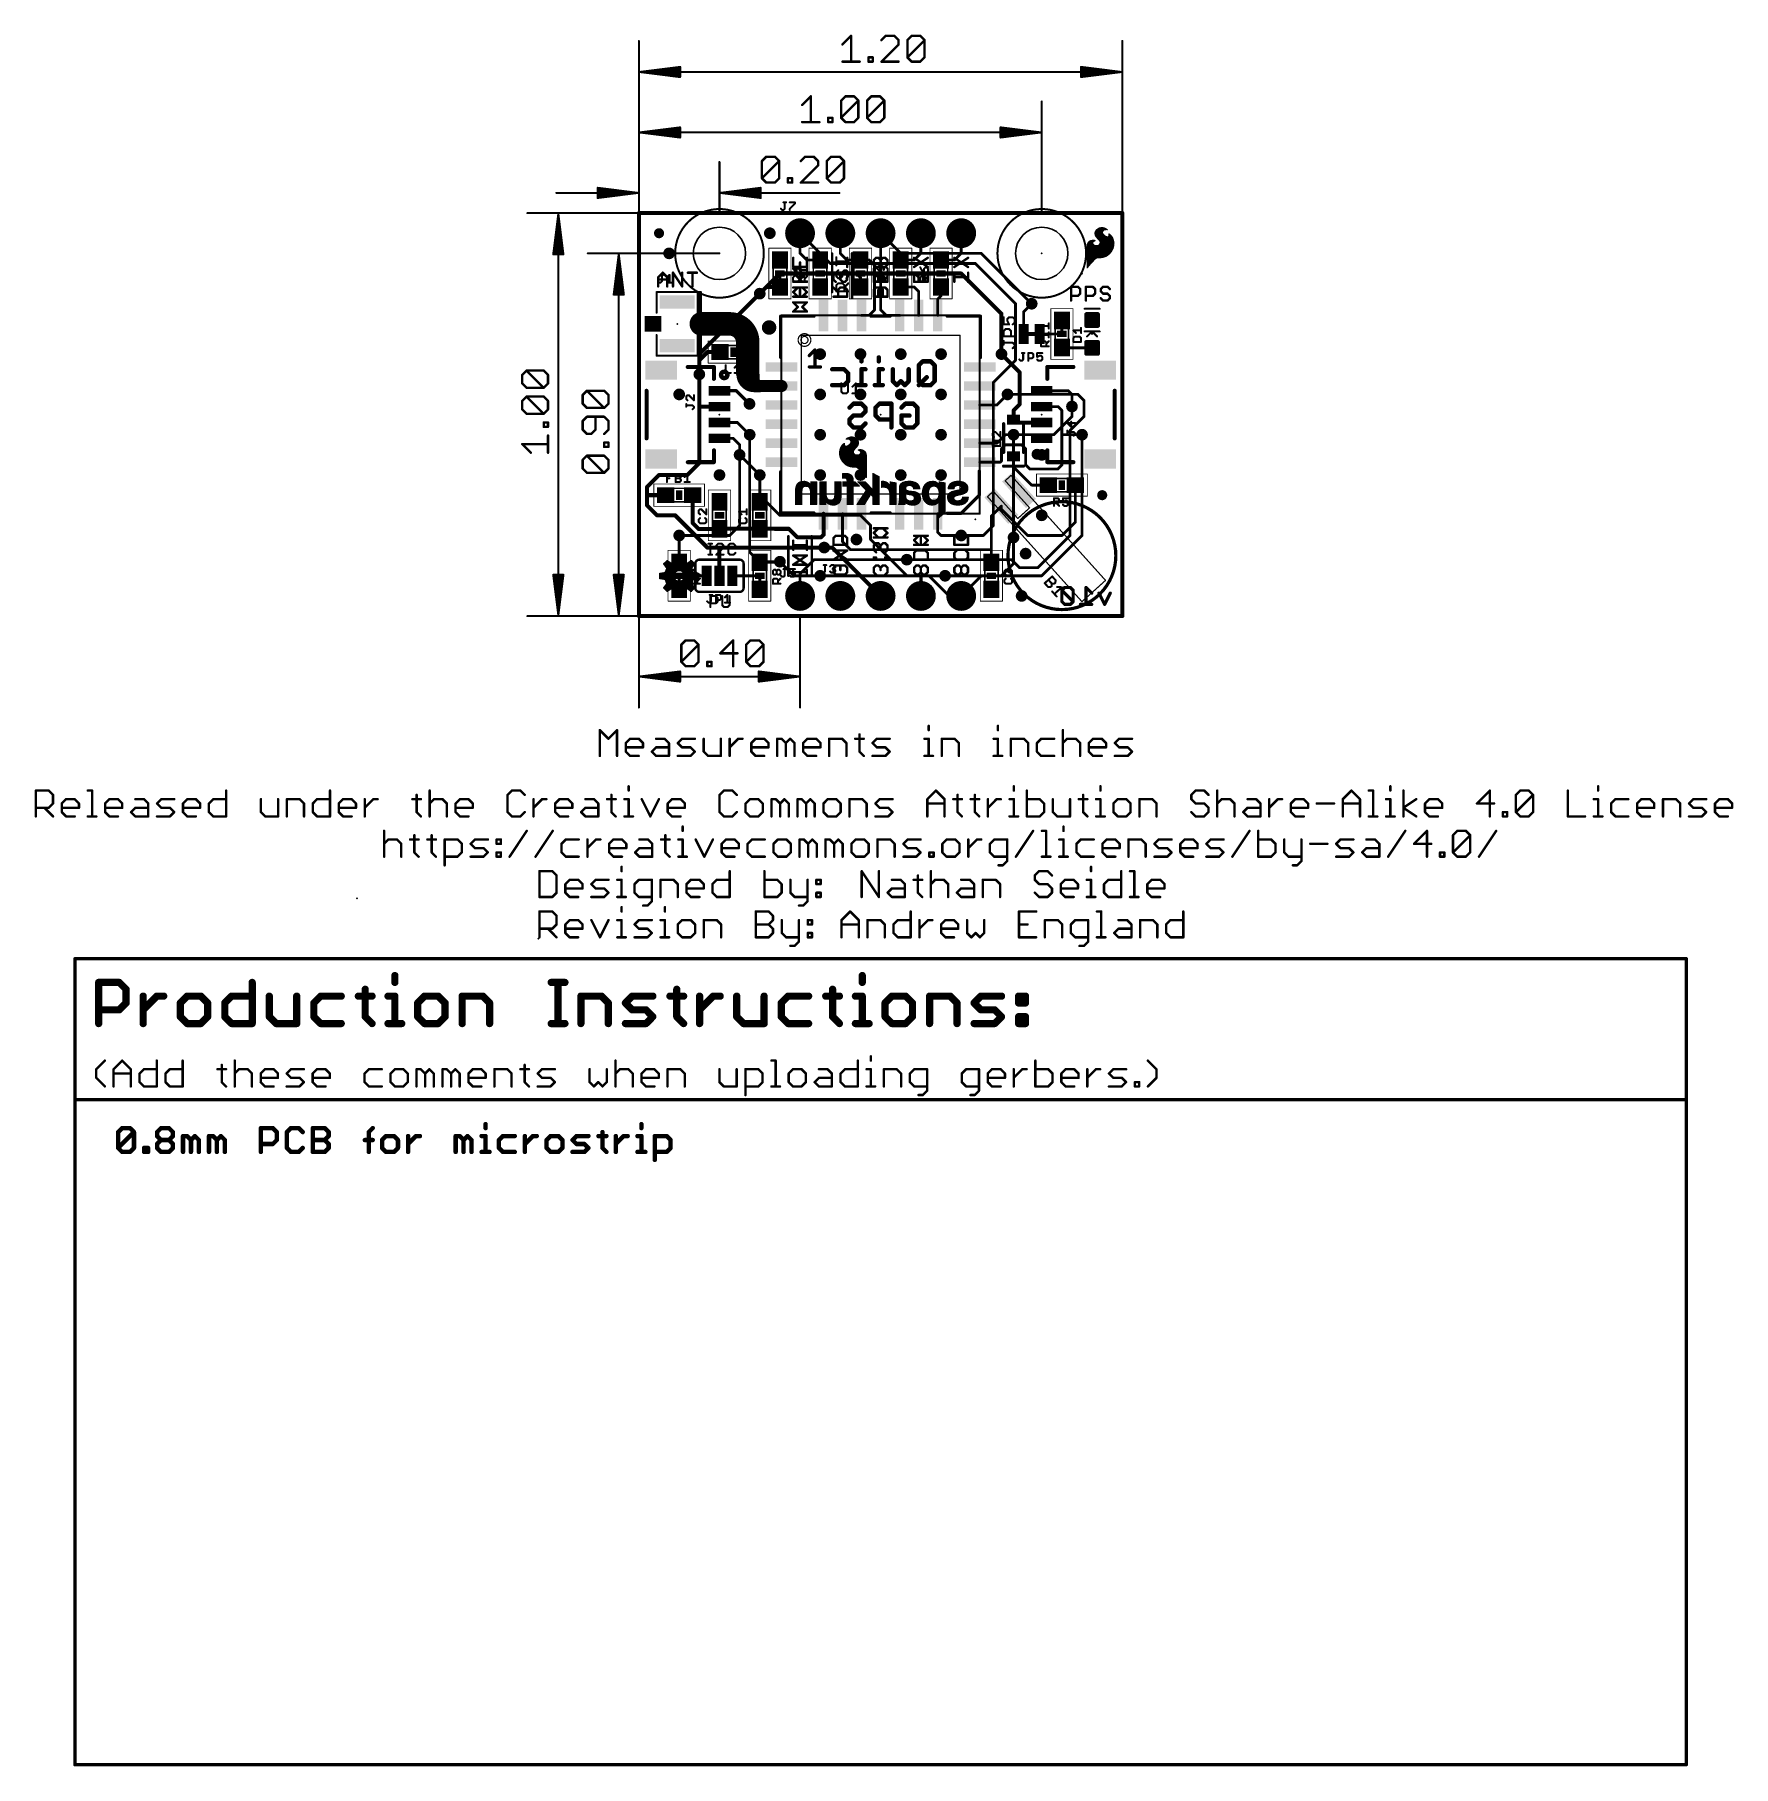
# Model space of a CAD drawing. Extents: x -38 to 69, y -72 to 37.
import ezdxf

# ---------------------------------------------------------------- set-up
doc = ezdxf.new("R2010")
doc.units = 0
for name, color, linetype in [('1', 12, 'CONTINUOUS'), ('16', 132, 'CONTINUOUS'), ('17', 110, 'CONTINUOUS'), ('18', 110, 'CONTINUOUS'), ('20', 53, 'CONTINUOUS'), ('21', 41, 'CONTINUOUS'), ('22', 40, 'CONTINUOUS'), ('23', 53, 'CONTINUOUS'), ('24', 53, 'CONTINUOUS'), ('25', 253, 'CONTINUOUS'), ('35', 253, 'CONTINUOUS'), ('39', 12, 'CONTINUOUS'), ('47', 253, 'CONTINUOUS'), ('51', 53, 'CONTINUOUS')]:
    doc.layers.add(name, color=color, linetype=linetype)

# ---------------------------------------------------------------- blocks, each defined once
blk = doc.blocks.new('RECT')
blk.add_solid([(-0.5, -0.5), (0.5, -0.5), (-0.5, 0.5), (0.5, 0.5)])
blk = doc.blocks.new('RECT160000X160000R30')
at = {"const_width": 0.15}
blk.add_lwpolyline([(0.425, -0.35), (0.425, 0.35, 0.4142), (0.35, 0.425), (-0.35, 0.425, 0.4142), (-0.425, 0.35), (-0.425, -0.35, 0.4142), (-0.35, -0.425), (0.35, -0.425, 0.4142)], format="xyb", close=True, dxfattribs=at)
blk.add_solid([(-0.3754, -0.3754), (0.3754, -0.3754), (-0.3754, 0.3754), (0.3754, 0.3754)])
blk = doc.blocks.new('ROUNDP')
at = {"const_width": 0.5}
blk.add_lwpolyline([(0, -0.25, 1), (0, 0.25, 1), (0, -0.25)], format="xyb", dxfattribs=at)
blk = doc.blocks.new('PIE')
at = {"const_width": 0.5}
blk.add_lwpolyline([(0, -0.25, 1), (0, 0.25, 1), (0, -0.25)], format="xyb", dxfattribs=at)
blk = doc.blocks.new('ROUNDV')
at = {"const_width": 0.5}
blk.add_lwpolyline([(0, -0.25, 1), (0, 0.25, 1), (0, -0.25)], format="xyb", dxfattribs=at)

msp = doc.modelspace()

# ---------------------------------------------------------------- linework, layer by layer
at = {"layer": '1'}
for points, const_width in [([(0, 0), (0, 25.4)], 0.254), ([(0, 25.4), (30.48, 25.4)], 0.254), ([(30.48, 25.4), (30.48, 0)], 0.254), ([(10.16, 22.86), (10.16, 24.13)], 0.1778), ([(12.7, 22.86), (12.7, 24.13)], 0.1778), ([(15.24, 19.304), (15.24, 24.13)], 0.1778), ([(17.78, 22.86), (17.78, 24.13)], 0.1778), ([(20.32, 22.86), (20.32, 24.13)], 0.1778), ([(10.58, 22.44), (10.16, 22.86)], 0.1778), ([(13.12, 22.44), (12.7, 22.86)], 0.1778), ([(17.36, 22.44), (17.78, 22.86)], 0.1778), ([(19.9, 22.44), (20.32, 22.86)], 0.1778), ([(11.43, 22.44), (10.58, 22.44)], 0.1778), ([(13.97, 22.44), (13.12, 22.44)], 0.1778), ([(13.97, 22.44), (14.517, 22.44)], 0.1778), ([(14.859, 22.098), (14.517, 22.44)], 0.1778), ([(14.859, 19.304), (14.859, 22.098)], 0.1778), ([(16.51, 22.44), (17.36, 22.44)], 0.1778), ([(19.05, 22.44), (19.9, 22.44)], 0.1778), ([(8.04, 20.74), (7.62, 20.32)], 0.254), ([(8.89, 20.74), (8.04, 20.74)], 0.254), ([(9.017, 21.59), (8.89, 21.463)], 0.1778), ([(8.89, 21.463), (8.89, 20.74)], 0.1778), ([(13.716, 21.59), (9.017, 21.59)], 0.1778), ([(13.716, 21.59), (13.97, 21.336)], 0.1778), ([(13.97, 21.336), (13.97, 20.74)], 0.1778), ([(16.51, 20.74), (17.36, 20.74)], 0.1778), ([(17.64, 20.46), (17.36, 20.74)], 0.1778), ([(19.05, 20.74), (19.05, 20.193)], 0.1778), ([(17.64, 18.95), (17.64, 20.46)], 0.1778), ([(19.05, 20.193), (18.84, 19.983)], 0.1778), ([(18.84, 18.95), (18.84, 19.983)], 0.1778), ([(24.257, 19.177), (24.765, 19.685)], 0.1778), ([(3.938, 18.415), (5.08, 18.415)], 1.4859), ([(5.08, 18.415), (5.715, 18.415)], 1.4859), ([(14.04, 18.95), (14.505, 18.95)], 0.1778), ([(14.505, 18.95), (14.859, 19.304)], 0.1778), ([(15.594, 18.95), (15.24, 19.304)], 0.1778), ([(16.44, 18.95), (15.594, 18.95)], 0.1778), ([(24.257, 17.78), (24.257, 19.177)], 0.1778), ([(26.67, 17.907), (26.67, 18.63)], 0.1778), ([(5.168, 18.327), (5.08, 18.415)], 0.254), ([(6.819, 17.311), (6.35, 17.78)], 0.635), ([(6.858, 17.272), (6.858, 15.367)], 1.4859), ([(6.858, 17.272), (6.35, 17.78)], 0.254), ([(6.819, 16.637), (6.819, 17.311)], 0.635), ([(25.273, 17.78), (24.257, 17.78)], 0.254), ([(25.273, 17.78), (24.257, 17.78)], 0.254), ([(25.273, 17.78), (26.543, 17.78)], 0.1778), ([(26.543, 17.78), (26.67, 17.907)], 0.1778), ([(4.318, 16.637), (3.81, 16.129)], 0.254), ([(5.119, 16.637), (4.318, 16.637)], 0.254), ([(24.003, 15.367), (22.86, 16.51)], 0.254), ([(26.697, 16.903), (26.67, 16.93)], 0.1778), ([(28.575, 16.903), (26.697, 16.903)], 0.1778), ([(3.81, 16.129), (3.81, 15.24)], 0.254), ([(3.81, 13.208), (3.81, 15.24)], 0.254), ([(7.3914, 15.24), (6.35, 15.24)], 0.4064), ([(7.4041, 14.9352), (7.4041, 15.2273)], 0.4064), ([(24.003, 13.335), (24.003, 15.367)], 0.254), ([(5.08, 14.2), (5.612, 14.2)], 0.254), ([(5.612, 14.2), (6.1454, 14.2)], 0.2032), ([(6.1454, 14.2), (6.9723, 13.3731)], 0.2032), ([(7.2771, 14.3129), (7.6454, 14.3129)], 0.4064), ([(8.99, 14.5), (7.725, 14.5)], 0.762), ([(7.6581, 14.3256), (7.6581, 14.6812)], 0.4064), ([(25.4, 14.2), (27.075, 14.2)], 0.1778), ([(27.075, 14.2), (27.305, 13.97)], 0.1778), ([(3.818, 13.2), (3.81, 13.208)], 0.254), ([(3.81, 9.652), (3.81, 13.208)], 0.254), ([(5.08, 13.2), (3.818, 13.2)], 0.254), ([(21.49, 13.3), (22.571, 13.3)], 0.1778), ([(22.571, 13.3), (23.241, 13.97)], 0.1778), ([(23.622, 12.954), (24.003, 13.335)], 0.254), ([(25.4, 13.2), (26.424, 13.2)], 0.1778), ([(26.424, 13.2), (26.67, 12.954)], 0.1778), ([(27.305, 13.97), (27.305, 13.208)], 0.1778), ([(5.08, 12.2), (6.215, 12.2)], 0.1778), ([(6.215, 12.2), (6.985, 11.43)], 0.1778), ([(23.622, 12.3704), (23.622, 12.954)], 0.254), ([(23.622, 12.3704), (23.622, 12.192)], 0.254), ([(23.622, 12.192), (25.392, 12.192)], 0.254), ([(25.392, 12.192), (25.4, 12.2)], 0.254), ([(26.67, 12.954), (26.67, 11.43)], 0.1778), ([(5.08, 11.2), (5.945, 11.2)], 0.1778), ([(5.945, 11.2), (6.35, 10.795)], 0.1778), ([(21.49, 10.9), (22.584, 10.9)], 0.1778), ([(23.114, 11.43), (22.584, 10.9)], 0.1778), ([(23.114, 11.43), (23.622, 11.43)], 0.1778), ([(27.94, 11.43), (26.67, 11.43)], 0.1778), ([(26.67, 9.525), (26.67, 11.43)], 0.1778), ([(6.35, 10.795), (6.35, 10.16)], 0.1778), ([(7.62, 8.89), (6.35, 10.16)], 0.1778), ([(22.781, 9.7), (22.86, 9.779)], 0.1778), ([(22.86, 10.541), (23.114, 10.795)], 0.1778), ([(22.86, 9.779), (22.86, 10.541)], 0.1778), ([(23.114, 10.795), (24.13, 10.795)], 0.1778), ([(23.622, 10.0705), (23.622, 9.398)], 0.1778), ([(24.13, 10.795), (24.384, 10.541)], 0.1778), ([(24.384, 10.541), (24.384, 9.525)], 0.1778), ([(0.508, 8.128), (1.27, 8.89)], 0.254), ([(1.27, 8.89), (3.048, 8.89)], 0.254), ([(3.048, 8.89), (3.81, 9.652)], 0.254), ([(21.49, 9.7), (22.781, 9.7)], 0.1778), ([(24.765, 8.255), (23.622, 9.398)], 0.1778), ([(24.384, 9.525), (24.638, 9.271)], 0.1778), ([(24.638, 9.271), (26.416, 9.271)], 0.1778), ([(26.416, 9.271), (26.67, 9.525)], 0.1778), ([(0.508, 7.62), (0.508, 8.128)], 0.254), ([(0.508, 6.985), (0.508, 7.62)], 0.254), ([(1.69, 7.62), (0.508, 7.62)], 0.254), ([(3.39, 7.62), (3.39, 5.8683)], 0.254), ([(25.82, 8.255), (24.765, 8.255)], 0.1778), ([(27.52, 8.255), (27.52, 5.93)], 0.1778), ([(1.143, 6.35), (0.508, 6.985)], 0.254), ([(11.6586, 6.4314), (11.64, 6.45)], 0.254), ([(11.6586, 5.1435), (11.6586, 6.4314)], 0.254), ([(22.225, 6.2983), (22.854, 6.9273)], 0.1778), ([(22.854, 6.9273), (22.854, 6.737)], 0.1778), ([(22.854, 6.737), (24.511, 5.08)], 0.1778), ([(2.286, 6.35), (1.143, 6.35)], 0.254), ([(2.286, 6.35), (4.318, 4.318)], 0.254), ([(3.39, 5.8683), (3.7719, 5.4864)], 0.254), ([(3.7719, 5.4864), (5.0664, 5.4864)], 0.254), ([(5.0664, 5.4864), (5.08, 5.5)], 0.254), ([(5.08, 5.5), (7.62, 5.5)], 0.254), ([(7.62, 5.5), (8.5589, 5.5)], 0.254), ([(8.5589, 5.5), (8.5598, 5.4991)], 0.254), ([(8.5598, 5.4991), (9.4615, 5.4991)], 0.254), ([(9.4615, 5.4991), (9.9886, 4.9721)], 0.254), ([(12.84, 6.45), (12.84, 4.686)], 0.1778), ([(18.84, 6.45), (18.84, 5.29)], 0.1778), ([(22.225, 4.191), (22.225, 6.2983)], 0.1778), ([(27.52, 5.93), (26.67, 5.08)], 0.1778), ([(2.54, 3.39), (2.54, 5.08)], 0.1778), ([(5.08, 4.318), (4.318, 4.318)], 0.254), ([(11.684, 4.318), (5.08, 4.318)], 0.254), ([(5.08, 2.54), (5.08, 4.318)], 0.254), ([(9.9886, 4.9721), (11.4871, 4.9721)], 0.254), ([(11.4871, 4.9721), (11.6586, 5.1435)], 0.254), ([(12.84, 4.686), (13.335, 4.191)], 0.1778), ([(18.84, 5.29), (19.05, 5.08)], 0.1778), ([(19.05, 5.08), (20.32, 5.08)], 0.1778), ([(23.622, 4.953), (23.622, 3.302)], 0.1778), ([(24.511, 5.08), (26.67, 5.08)], 0.1778), ([(7.62, 3.39), (8.851, 3.39)], 0.1778), ([(8.851, 3.39), (8.89, 3.429)], 0.1778), ([(11.049, 3.556), (10.16, 2.667)], 0.1778), ([(16.891, 3.556), (11.049, 3.556)], 0.1778), ([(13.335, 4.191), (22.225, 4.191)], 0.1778), ([(22.225, 3.39), (22.225, 4.191)], 0.1778), ([(23.622, 3.302), (22.86, 2.54)], 0.1778), ([(2.667, 2.54), (2.54, 2.413)], 0.1778), ([(2.54, 2.413), (2.54, 1.69)], 0.1778), ([(4.2672, 2.54), (2.667, 2.54)], 0.1778), ([(5.8928, 2.54), (7.493, 2.54)], 0.1778), ([(7.493, 2.54), (7.62, 2.413)], 0.1778), ([(7.62, 2.413), (7.62, 1.69)], 0.1778), ([(10.16, 2.667), (10.16, 1.27)], 0.1778), ([(11.43, 2.54), (17.78, 2.54)], 0.1778), ([(17.78, 1.27), (17.78, 2.54)], 0.2032), ([(17.78, 2.54), (19.304, 2.54)], 0.1778), ([(21.59, 2.54), (20.32, 1.27)], 0.1778), ([(22.86, 2.54), (21.59, 2.54)], 0.1778), ([(30.48, 0), (0, 0)], 0.254)]:
    msp.add_lwpolyline(points, dxfattribs=dict(at, const_width=const_width))
for points, const_width in [([(0.0635, 25.4, 1), (-0.0635, 25.4)], 0.127), ([(0, 25.4635, 1), (0, 25.3365)], 0.127), ([(30.5435, 25.4, 1), (30.4165, 25.4)], 0.127), ([(30.48, 25.3365, 1), (30.48, 25.4635)], 0.127), ([(10.2044, 24.13, 1), (10.1156, 24.13)], 0.0889), ([(12.7445, 24.13, 1), (12.6556, 24.13)], 0.0889), ([(15.2844, 24.13, 1), (15.1956, 24.13)], 0.0889), ([(17.8245, 24.13, 1), (17.7355, 24.13)], 0.0889), ([(20.3645, 24.13, 1), (20.2755, 24.13)], 0.0889), ([(10.1914, 22.8914, 1), (10.1286, 22.8286)], 0.0889), ([(12.7314, 22.8914, 1), (12.6686, 22.8286)], 0.0889), ([(17.8114, 22.8286, 1), (17.7486, 22.8914)], 0.0889), ([(20.3514, 22.8286, 1), (20.2886, 22.8914)], 0.0889), ([(10.1156, 22.86, 1), (10.2044, 22.86)], 0.0889), ([(10.58, 22.4845, 1), (10.58, 22.3956)], 0.0889), ([(10.5486, 22.4086, 1), (10.6114, 22.4714)], 0.0889), ([(11.43, 22.3956, 1), (11.43, 22.4845)], 0.0889), ([(12.6556, 22.86, 1), (12.7445, 22.86)], 0.0889), ([(13.12, 22.4845, 1), (13.12, 22.3956)], 0.0889), ([(13.0886, 22.4086, 1), (13.1514, 22.4714)], 0.0889), ([(13.97, 22.4845, 1), (13.97, 22.3956)], 0.0889), ([(13.97, 22.3956, 1), (13.97, 22.4845)], 0.0889), ([(14.5484, 22.4714, 1), (14.4856, 22.4086)], 0.0889), ([(14.517, 22.3956, 1), (14.517, 22.4845)], 0.0889), ([(14.9034, 22.098, 1), (14.8146, 22.098)], 0.0889), ([(14.8276, 22.0666, 1), (14.8904, 22.1294)], 0.0889), ([(16.51, 22.4845, 1), (16.51, 22.3956)], 0.0889), ([(17.3286, 22.4714, 1), (17.3914, 22.4086)], 0.0889), ([(17.36, 22.3956, 1), (17.36, 22.4845)], 0.0889), ([(17.7355, 22.86, 1), (17.8245, 22.86)], 0.0889), ([(19.05, 22.4845, 1), (19.05, 22.3956)], 0.0889), ([(19.8686, 22.4714, 1), (19.9314, 22.4086)], 0.0889), ([(19.9, 22.3956, 1), (19.9, 22.4845)], 0.0889), ([(20.2755, 22.86, 1), (20.3645, 22.86)], 0.0889), ([(8.04, 20.8035, 1), (8.04, 20.6765)], 0.127), ([(8.0849, 20.6951, 1), (7.9951, 20.7849)], 0.127), ([(8.9345, 21.463, 1), (8.8456, 21.463)], 0.0889), ([(8.8586, 21.4944, 1), (8.9214, 21.4316)], 0.0889), ([(8.8456, 20.74, 1), (8.9345, 20.74)], 0.0889), ([(8.89, 20.6765, 1), (8.89, 20.8035)], 0.127), ([(9.017, 21.6345, 1), (9.017, 21.5455)], 0.0889), ([(9.0484, 21.5586, 1), (8.9856, 21.6214)], 0.0889), ([(13.7474, 21.6214, 1), (13.6846, 21.5586)], 0.0889), ([(13.716, 21.5455, 1), (13.716, 21.6345)], 0.0889), ([(14.0145, 21.336, 1), (13.9256, 21.336)], 0.0889), ([(13.9256, 20.74, 1), (14.0145, 20.74)], 0.0889), ([(13.9386, 21.3046, 1), (14.0014, 21.3674)], 0.0889), ([(16.51, 20.7845, 1), (16.51, 20.6956)], 0.0889), ([(17.3914, 20.7714, 1), (17.3286, 20.7086)], 0.0889), ([(17.36, 20.6956, 1), (17.36, 20.7845)], 0.0889), ([(19.0945, 20.74, 1), (19.0055, 20.74)], 0.0889), ([(7.5751, 20.3649, 1), (7.6649, 20.2751)], 0.127), ([(17.6845, 20.46, 1), (17.5955, 20.46)], 0.0889), ([(17.6086, 20.4286, 1), (17.6714, 20.4914)], 0.0889), ([(18.8845, 19.983, 1), (18.7955, 19.983)], 0.0889), ([(18.8086, 20.0144, 1), (18.8714, 19.9516)], 0.0889), ([(19.0055, 20.193, 1), (19.0945, 20.193)], 0.0889), ([(19.0814, 20.1616, 1), (19.0186, 20.2244)], 0.0889), ([(24.7964, 19.6536, 1), (24.7336, 19.7164)], 0.0889), ([(3.938, 18.7865, 1), (3.938, 18.0435)], 0.7429), ([(5.08, 18.7865, 1), (5.08, 18.0435)], 0.7429), ([(5.08, 18.0435, 1), (5.08, 18.7865)], 0.7429), ([(6.858, 17.272, 0.4142), (5.715, 18.415)], 1.4859), ([(5.715, 18.7865, 1), (5.715, 18.0435)], 0.7429), ([(5.715, 18.0435, 1), (5.715, 18.7865)], 0.7429), ([(14.04, 18.9945, 1), (14.04, 18.9055)], 0.0889), ([(14.4736, 18.9814, 1), (14.5364, 18.9186)], 0.0889), ([(14.505, 18.9055, 1), (14.505, 18.9945)], 0.0889), ([(14.8146, 19.304, 1), (14.9034, 19.304)], 0.0889), ([(14.8904, 19.2726, 1), (14.8276, 19.3354)], 0.0889), ([(15.2714, 19.3354, 1), (15.2086, 19.2726)], 0.0889), ([(15.1956, 19.304, 1), (15.2844, 19.304)], 0.0889), ([(15.594, 18.9945, 1), (15.594, 18.9055)], 0.0889), ([(15.5626, 18.9186, 1), (15.6254, 18.9814)], 0.0889), ([(16.44, 18.9055, 1), (16.44, 18.9945)], 0.0889), ([(17.5955, 18.95, 1), (17.6845, 18.95)], 0.0889), ([(18.7955, 18.95, 1), (18.8845, 18.95)], 0.0889), ([(24.3015, 19.177, 1), (24.2126, 19.177)], 0.0889), ([(24.2256, 19.2084, 1), (24.2884, 19.1456)], 0.0889), ([(26.7145, 18.63, 1), (26.6256, 18.63)], 0.0889), ([(5.1249, 18.4599, 1), (5.0351, 18.3701)], 0.127), ([(5.1231, 18.2821, 1), (5.2129, 18.3719)], 0.127), ([(6.4623, 17.8923, 1), (6.2377, 17.6677)], 0.3175), ([(7.2295, 17.272, 1), (6.4865, 17.272)], 0.7429), ([(6.4865, 17.272, 1), (7.2295, 17.272)], 0.7429), ([(6.3949, 17.8249, 1), (6.3051, 17.7351)], 0.127), ([(6.9778, 17.311, 1), (6.6602, 17.311)], 0.3175), ([(6.7067, 17.1987, 1), (6.9313, 17.4233)], 0.3175), ([(24.257, 17.8435, 1), (24.257, 17.7165)], 0.127), ([(24.257, 17.8435, 1), (24.257, 17.7165)], 0.127), ([(24.2126, 17.78, 1), (24.3015, 17.78)], 0.0889), ([(25.273, 17.8245, 1), (25.273, 17.7355)], 0.0889), ([(25.273, 17.7165, 1), (25.273, 17.8435)], 0.127), ([(25.273, 17.7165, 1), (25.273, 17.8435)], 0.127), ([(26.5116, 17.8114, 1), (26.5744, 17.7486)], 0.0889), ([(26.543, 17.7355, 1), (26.543, 17.8245)], 0.0889), ([(26.6256, 17.907, 1), (26.7145, 17.907)], 0.0889), ([(26.7014, 17.8756, 1), (26.6386, 17.9384)], 0.0889), ([(4.318, 16.7005, 1), (4.318, 16.5735)], 0.127), ([(4.3629, 16.5921, 1), (4.2731, 16.6819)], 0.127), ([(5.119, 16.5735, 1), (5.119, 16.7005)], 0.127), ([(6.6602, 16.637, 1), (6.9778, 16.637)], 0.3175), ([(6.8131, 17.2271, 1), (6.9029, 17.3169)], 0.127), ([(22.9049, 16.5549, 1), (22.8151, 16.4651)], 0.127), ([(26.7014, 16.9614, 1), (26.6386, 16.8986)], 0.0889), ([(26.697, 16.9475, 1), (26.697, 16.8586)], 0.0889), ([(26.6656, 16.8716, 1), (26.7284, 16.9344)], 0.0889), ([(28.575, 16.8586, 1), (28.575, 16.9475)], 0.0889), ([(3.8735, 16.129, 1), (3.7465, 16.129)], 0.127), ([(3.7651, 16.1739, 1), (3.8549, 16.0841)], 0.127), ([(3.8735, 15.24, 1), (3.7465, 15.24)], 0.127), ([(3.7465, 15.24, 1), (3.8735, 15.24)], 0.127), ([(6.4865, 15.367, 1), (7.2295, 15.367)], 0.7429), ([(6.35, 15.24, 0.4142), (7.2771, 14.3129)], 0.4064), ([(6.4516, 15.24, 1), (6.2484, 15.24)], 0.2032), ([(6.35, 15.3416, 1), (6.35, 15.1384)], 0.2032), ([(6.858, 15.367, 0.4142), (7.725, 14.5)], 0.762), ([(7.0485, 15.367, 1), (6.6675, 15.367)], 0.381), ([(7.4041, 15.2273, 0.4142), (7.3914, 15.24)], 0.4064), ([(7.3914, 15.3416, 1), (7.3914, 15.1384)], 0.2032), ([(7.5057, 15.2273, 1), (7.3025, 15.2273)], 0.2032), ([(7.3025, 15.2273, 1), (7.5057, 15.2273)], 0.2032), ([(7.3914, 15.1384, 1), (7.3914, 15.3416)], 0.2032), ([(24.0665, 15.367, 1), (23.9395, 15.367)], 0.127), ([(23.9581, 15.3221, 1), (24.0479, 15.4119)], 0.127), ([(5.08, 14.2635, 1), (5.08, 14.1365)], 0.127), ([(5.612, 14.2508, 1), (5.612, 14.1492)], 0.1016), ([(5.612, 14.1365, 1), (5.612, 14.2635)], 0.127), ([(6.1813, 14.2359, 1), (6.1095, 14.1641)], 0.1016), ([(6.1454, 14.1492, 1), (6.1454, 14.2508)], 0.1016), ([(7.2771, 14.4145, 1), (7.2771, 14.2113)], 0.2032), ([(7.2771, 14.2113, 1), (7.2771, 14.4145)], 0.2032), ([(7.4041, 14.9352, 0.4142), (7.6581, 14.6812)], 0.4064), ([(7.5057, 14.9352, 1), (7.3025, 14.9352)], 0.2032), ([(7.3025, 14.9352, 1), (7.5057, 14.9352)], 0.2032), ([(7.725, 14.6905, 1), (7.725, 14.3095)], 0.381), ([(7.6454, 14.3129, 0.4142), (7.6581, 14.3256)], 0.4064), ([(7.6454, 14.4145, 1), (7.6454, 14.2113)], 0.2032), ([(7.7597, 14.6812, 1), (7.5565, 14.6812)], 0.2032), ([(7.7597, 14.3256, 1), (7.5565, 14.3256)], 0.2032), ([(7.5565, 14.3256, 1), (7.7597, 14.3256)], 0.2032), ([(7.725, 14.3095, 1), (7.725, 14.6905)], 0.381), ([(7.6454, 14.2113, 1), (7.6454, 14.4145)], 0.2032), ([(7.6581, 14.5796, 1), (7.6581, 14.7828)], 0.2032), ([(8.99, 14.3095, 1), (8.99, 14.6905)], 0.381), ([(25.4, 14.2445, 1), (25.4, 14.1556)], 0.0889), ([(27.1064, 14.2314, 1), (27.0436, 14.1686)], 0.0889), ([(27.075, 14.1556, 1), (27.075, 14.2445)], 0.0889), ([(3.8549, 13.2529, 1), (3.7651, 13.1631)], 0.127), ([(3.8735, 13.208, 1), (3.7465, 13.208)], 0.127), ([(3.7465, 13.208, 1), (3.8735, 13.208)], 0.127), ([(3.818, 13.2635, 1), (3.818, 13.1365)], 0.127), ([(3.7731, 13.1551, 1), (3.8629, 13.2449)], 0.127), ([(5.08, 13.1365, 1), (5.08, 13.2635)], 0.127), ([(6.9364, 13.3372, 1), (7.0082, 13.409)], 0.1016), ([(21.49, 13.3445, 1), (21.49, 13.2556)], 0.0889), ([(22.5396, 13.3314, 1), (22.6024, 13.2686)], 0.0889), ([(22.571, 13.2556, 1), (22.571, 13.3445)], 0.0889), ([(23.2724, 13.9386, 1), (23.2096, 14.0014)], 0.0889), ([(23.9395, 13.335, 1), (24.0665, 13.335)], 0.127), ([(24.0479, 13.2901, 1), (23.9581, 13.3799)], 0.127), ([(25.4, 13.2445, 1), (25.4, 13.1556)], 0.0889), ([(26.4554, 13.2314, 1), (26.3926, 13.1686)], 0.0889), ([(26.424, 13.1556, 1), (26.424, 13.2445)], 0.0889), ([(27.3495, 13.97, 1), (27.2605, 13.97)], 0.0889), ([(27.2605, 13.208, 1), (27.3495, 13.208)], 0.0889), ([(27.2736, 13.9386, 1), (27.3364, 14.0014)], 0.0889), ([(5.08, 12.2445, 1), (5.08, 12.1556)], 0.0889), ([(6.2464, 12.2314, 1), (6.1836, 12.1686)], 0.0889), ([(6.215, 12.1556, 1), (6.215, 12.2445)], 0.0889), ([(23.6855, 12.954, 1), (23.5585, 12.954)], 0.127), ([(23.5771, 12.9989, 1), (23.6669, 12.9091)], 0.127), ([(23.6855, 12.3704, 1), (23.5585, 12.3704)], 0.127), ([(23.5585, 12.3704, 1), (23.6855, 12.3704)], 0.127), ([(23.622, 12.2555, 1), (23.622, 12.1285)], 0.127), ([(23.5585, 12.192, 1), (23.6855, 12.192)], 0.127), ([(25.3471, 12.2369, 1), (25.4369, 12.1471)], 0.127), ([(25.4449, 12.1551, 1), (25.3551, 12.2449)], 0.127), ([(25.392, 12.1285, 1), (25.392, 12.2555)], 0.127), ([(26.7145, 12.954, 1), (26.6256, 12.954)], 0.0889), ([(26.6386, 12.9226, 1), (26.7014, 12.9854)], 0.0889), ([(5.08, 11.2445, 1), (5.08, 11.1556)], 0.0889), ([(5.9764, 11.2314, 1), (5.9136, 11.1686)], 0.0889), ([(5.945, 11.1556, 1), (5.945, 11.2445)], 0.0889), ([(6.9536, 11.3986, 1), (7.0164, 11.4614)], 0.0889), ([(21.49, 10.9444, 1), (21.49, 10.8556)], 0.0889), ([(22.5526, 10.9314, 1), (22.6154, 10.8686)], 0.0889), ([(22.584, 10.8556, 1), (22.584, 10.9444)], 0.0889), ([(23.114, 11.4744, 1), (23.114, 11.3856)], 0.0889), ([(23.1454, 11.3986, 1), (23.0826, 11.4614)], 0.0889), ([(23.622, 11.3856, 1), (23.622, 11.4744)], 0.0889), ([(26.7145, 11.43, 1), (26.6256, 11.43)], 0.0889), ([(26.6256, 11.43, 1), (26.7145, 11.43)], 0.0889), ([(26.67, 11.4744, 1), (26.67, 11.3856)], 0.0889), ([(27.94, 11.3856, 1), (27.94, 11.4744)], 0.0889), ([(6.3945, 10.795, 1), (6.3056, 10.795)], 0.0889), ([(6.3814, 10.1914, 1), (6.3186, 10.1286)], 0.0889), ([(6.3056, 10.16, 1), (6.3945, 10.16)], 0.0889), ([(6.3186, 10.7636, 1), (6.3814, 10.8264)], 0.0889), ([(22.9045, 10.541, 1), (22.8155, 10.541)], 0.0889), ([(22.8155, 9.779, 1), (22.9045, 9.779)], 0.0889), ([(22.8286, 10.5724, 1), (22.8914, 10.5096)], 0.0889), ([(22.8914, 9.7476, 1), (22.8286, 9.8104)], 0.0889), ([(23.114, 10.8394, 1), (23.114, 10.7506)], 0.0889), ([(23.1454, 10.7636, 1), (23.0826, 10.8264)], 0.0889), ([(23.6665, 10.0705, 1), (23.5775, 10.0705)], 0.0889), ([(24.1614, 10.8264, 1), (24.0986, 10.7636)], 0.0889), ([(24.13, 10.7506, 1), (24.13, 10.8394)], 0.0889), ([(24.4285, 10.541, 1), (24.3395, 10.541)], 0.0889), ([(24.3526, 10.5096, 1), (24.4154, 10.5724)], 0.0889), ([(1.27, 8.9535, 1), (1.27, 8.8265)], 0.127), ([(1.3149, 8.8451, 1), (1.2251, 8.9349)], 0.127), ([(3.0031, 8.9349, 1), (3.0929, 8.8451)], 0.127), ([(3.048, 8.8265, 1), (3.048, 8.9535)], 0.127), ([(3.7465, 9.652, 1), (3.8735, 9.652)], 0.127), ([(3.8549, 9.6071, 1), (3.7651, 9.6969)], 0.127), ([(7.5886, 8.8586, 1), (7.6514, 8.9214)], 0.0889), ([(21.49, 9.7445, 1), (21.49, 9.6556)], 0.0889), ([(22.7496, 9.7314, 1), (22.8124, 9.6686)], 0.0889), ([(22.781, 9.6556, 1), (22.781, 9.7445)], 0.0889), ([(23.5775, 9.398, 1), (23.6665, 9.398)], 0.0889), ([(23.6534, 9.4294, 1), (23.5906, 9.3666)], 0.0889), ([(24.3395, 9.525, 1), (24.4285, 9.525)], 0.0889), ([(24.4154, 9.5564, 1), (24.3526, 9.4936)], 0.0889), ([(24.638, 9.3155, 1), (24.638, 9.2266)], 0.0889), ([(24.6066, 9.2396, 1), (24.6694, 9.3024)], 0.0889), ([(26.3846, 9.3024, 1), (26.4474, 9.2396)], 0.0889), ([(26.416, 9.2266, 1), (26.416, 9.3155)], 0.0889), ([(26.6256, 9.525, 1), (26.7145, 9.525)], 0.0889), ([(26.7014, 9.4936, 1), (26.6386, 9.5564)], 0.0889), ([(0.5715, 8.128, 1), (0.4445, 8.128)], 0.127), ([(0.4631, 8.1729, 1), (0.5529, 8.0831)], 0.127), ([(0.5715, 7.62, 1), (0.4445, 7.62)], 0.127), ([(0.508, 7.6835, 1), (0.508, 7.5565)], 0.127), ([(0.4445, 7.62, 1), (0.5715, 7.62)], 0.127), ([(1.69, 7.5565, 1), (1.69, 7.6835)], 0.127), ([(3.4535, 7.62, 1), (3.3265, 7.62)], 0.127), ([(24.765, 8.2995, 1), (24.765, 8.2106)], 0.0889), ([(24.7336, 8.2236, 1), (24.7964, 8.2864)], 0.0889), ([(25.82, 8.2106, 1), (25.82, 8.2995)], 0.0889), ([(27.5645, 8.255, 1), (27.4755, 8.255)], 0.0889), ([(0.5529, 7.0299, 1), (0.4631, 6.9401)], 0.127), ([(0.4445, 6.985, 1), (0.5715, 6.985)], 0.127), ([(11.6849, 6.4949, 1), (11.5951, 6.4051)], 0.127), ([(11.7221, 6.4314, 1), (11.5951, 6.4314)], 0.127), ([(22.8984, 6.9273, 1), (22.8095, 6.9273)], 0.0889), ([(22.8854, 6.7685, 1), (22.8225, 6.7056)], 0.0889), ([(22.8095, 6.737, 1), (22.8984, 6.737)], 0.0889), ([(22.8854, 6.8958, 1), (22.8225, 6.9587)], 0.0889), ([(1.143, 6.4135, 1), (1.143, 6.2865)], 0.127), ([(1.0981, 6.3051, 1), (1.1879, 6.3949)], 0.127), ([(2.3309, 6.3949, 1), (2.2411, 6.3051)], 0.127), ([(2.286, 6.2865, 1), (2.286, 6.4135)], 0.127), ([(3.4349, 5.9132, 1), (3.3451, 5.8234)], 0.127), ([(3.3265, 5.8683, 1), (3.4535, 5.8683)], 0.127), ([(3.7719, 5.5499, 1), (3.7719, 5.4229)], 0.127), ([(3.727, 5.4415, 1), (3.8168, 5.5313)], 0.127), ([(5.0215, 5.5313, 1), (5.1113, 5.4415)], 0.127), ([(5.08, 5.5635, 1), (5.08, 5.4365)], 0.127), ([(5.1249, 5.4551, 1), (5.0351, 5.5449)], 0.127), ([(5.0664, 5.4229, 1), (5.0664, 5.5499)], 0.127), ([(7.62, 5.5635, 1), (7.62, 5.4365)], 0.127), ([(7.62, 5.4365, 1), (7.62, 5.5635)], 0.127), ([(8.6038, 5.5449, 1), (8.514, 5.4551)], 0.127), ([(8.5598, 5.5626, 1), (8.5598, 5.4356)], 0.127), ([(8.5149, 5.4542, 1), (8.6047, 5.544)], 0.127), ([(8.5589, 5.4365, 1), (8.5589, 5.5635)], 0.127), ([(9.5064, 5.544, 1), (9.4166, 5.4542)], 0.127), ([(9.4615, 5.4356, 1), (9.4615, 5.5626)], 0.127), ([(11.6137, 6.3865, 1), (11.7035, 6.4763)], 0.127), ([(12.8844, 6.45, 1), (12.7956, 6.45)], 0.0889), ([(18.8845, 6.45, 1), (18.7955, 6.45)], 0.0889), ([(22.2695, 6.2983, 1), (22.1806, 6.2983)], 0.0889), ([(22.1936, 6.3297, 1), (22.2564, 6.2669)], 0.0889), ([(27.4755, 5.93, 1), (27.5645, 5.93)], 0.0889), ([(27.5514, 5.8986, 1), (27.4886, 5.9614)], 0.0889), ([(2.5844, 5.08, 1), (2.4956, 5.08)], 0.0889), ([(4.318, 4.3815, 1), (4.318, 4.2545)], 0.127), ([(4.2731, 4.2731, 1), (4.3629, 4.3629)], 0.127), ([(5.08, 4.3815, 1), (5.08, 4.2545)], 0.127), ([(5.1435, 4.318, 1), (5.0165, 4.318)], 0.127), ([(5.08, 4.2545, 1), (5.08, 4.3815)], 0.127), ([(9.9886, 5.0356, 1), (9.9886, 4.9085)], 0.127), ([(9.9436, 4.9271, 1), (10.0335, 5.017)], 0.127), ([(11.4422, 5.017, 1), (11.5321, 4.9271)], 0.127), ([(11.4871, 4.9085, 1), (11.4871, 5.0356)], 0.127), ([(11.5951, 5.1435, 1), (11.7221, 5.1435)], 0.127), ([(11.7035, 5.0986, 1), (11.6137, 5.1884)], 0.127), ([(11.684, 4.2545, 1), (11.684, 4.3815)], 0.127), ([(12.8714, 4.7174, 1), (12.8086, 4.6546)], 0.0889), ([(12.7956, 4.686, 1), (12.8844, 4.686)], 0.0889), ([(18.7955, 5.29, 1), (18.8845, 5.29)], 0.0889), ([(18.8714, 5.3214, 1), (18.8086, 5.2586)], 0.0889), ([(19.05, 5.1245, 1), (19.05, 5.0355)], 0.0889), ([(19.0186, 5.0486, 1), (19.0814, 5.1114)], 0.0889), ([(20.32, 5.0355, 1), (20.32, 5.1245)], 0.0889), ([(23.6665, 4.953, 1), (23.5775, 4.953)], 0.0889), ([(24.511, 5.1245, 1), (24.511, 5.0355)], 0.0889), ([(24.4796, 5.0486, 1), (24.5424, 5.1114)], 0.0889), ([(26.6386, 5.1114, 1), (26.7014, 5.0486)], 0.0889), ([(26.67, 5.0355, 1), (26.67, 5.1245)], 0.0889), ([(2.4956, 3.39, 1), (2.5844, 3.39)], 0.0889), ([(7.62, 3.4345, 1), (7.62, 3.3456)], 0.0889), ([(8.8196, 3.4214, 1), (8.8824, 3.3586)], 0.0889), ([(8.851, 3.3456, 1), (8.851, 3.4345)], 0.0889), ([(8.9214, 3.3976, 1), (8.8586, 3.4604)], 0.0889), ([(11.049, 3.6004, 1), (11.049, 3.5116)], 0.0889), ([(11.0804, 3.5246, 1), (11.0176, 3.5874)], 0.0889), ([(13.335, 4.2355, 1), (13.335, 4.1465)], 0.0889), ([(13.3036, 4.1596, 1), (13.3664, 4.2224)], 0.0889), ([(16.891, 3.5116, 1), (16.891, 3.6004)], 0.0889), ([(22.2695, 4.191, 1), (22.1806, 4.191)], 0.0889), ([(22.1806, 4.191, 1), (22.2695, 4.191)], 0.0889), ([(22.1806, 3.39, 1), (22.2695, 3.39)], 0.0889), ([(22.225, 4.1465, 1), (22.225, 4.2355)], 0.0889), ([(23.5775, 3.302, 1), (23.6665, 3.302)], 0.0889), ([(23.6534, 3.2706, 1), (23.5906, 3.3334)], 0.0889), ([(2.5086, 2.4444, 1), (2.5714, 2.3816)], 0.0889), ([(2.5844, 2.413, 1), (2.4956, 2.413)], 0.0889), ([(2.667, 2.5844, 1), (2.667, 2.4956)], 0.0889), ([(2.6984, 2.5086, 1), (2.6356, 2.5714)], 0.0889), ([(4.2672, 2.4956, 1), (4.2672, 2.5844)], 0.0889), ([(5.0165, 2.54, 1), (5.1435, 2.54)], 0.127), ([(5.8928, 2.5844, 1), (5.8928, 2.4956)], 0.0889), ([(7.5244, 2.5714, 1), (7.4616, 2.5086)], 0.0889), ([(7.493, 2.4956, 1), (7.493, 2.5844)], 0.0889), ([(7.6645, 2.413, 1), (7.5755, 2.413)], 0.0889), ([(7.5886, 2.3816, 1), (7.6514, 2.4444)], 0.0889), ([(10.1286, 2.6984, 1), (10.1914, 2.6356)], 0.0889), ([(10.2044, 2.667, 1), (10.1156, 2.667)], 0.0889), ([(11.43, 2.5844, 1), (11.43, 2.4956)], 0.0889), ([(17.8308, 2.54, 1), (17.7292, 2.54)], 0.1016), ([(17.78, 2.5844, 1), (17.78, 2.4956)], 0.0889), ([(17.78, 2.4956, 1), (17.78, 2.5844)], 0.0889), ([(19.304, 2.4956, 1), (19.304, 2.5844)], 0.0889), ([(21.59, 2.5844, 1), (21.59, 2.4956)], 0.0889), ([(21.6214, 2.5086, 1), (21.5586, 2.5714)], 0.0889), ([(22.8286, 2.5714, 1), (22.8914, 2.5086)], 0.0889), ([(22.86, 2.4956, 1), (22.86, 2.5844)], 0.0889), ([(2.4956, 1.69, 1), (2.5844, 1.69)], 0.0889), ([(7.5755, 1.69, 1), (7.6645, 1.69)], 0.0889), ([(10.1156, 1.27, 1), (10.2044, 1.27)], 0.0889), ([(17.7292, 1.27, 1), (17.8308, 1.27)], 0.1016), ([(20.2886, 1.3014, 1), (20.3514, 1.2386)], 0.0889), ([(0, 0.0635, 1), (0, -0.0635)], 0.127), ([(-0.0635, 0, 1), (0.0635, 0)], 0.127), ([(30.4165, 0, 1), (30.5435, 0)], 0.127), ([(30.48, -0.0635, 1), (30.48, 0.0635)], 0.127)]:
    msp.add_lwpolyline(points, format="xyb", dxfattribs=dict(at, const_width=const_width))
at = {"layer": '16'}
for points, const_width in [([(0, 0), (0, 25.4)], 0.254), ([(0, 25.4), (30.48, 25.4)], 0.254), ([(30.48, 25.4), (30.48, 0)], 0.254), ([(12.065, 22.225), (10.16, 24.13)], 0.1778), ([(16.51, 22.86), (15.24, 24.13)], 0.1778), ([(21.59, 22.86), (16.51, 22.86)], 0.1778), ([(24.765, 19.685), (21.59, 22.86)], 0.1778), ([(21.209, 22.225), (12.065, 22.225)], 0.1778), ([(23.749, 19.685), (21.209, 22.225)], 0.1778), ([(8.89, 21.59), (7.62, 20.32)], 0.254), ([(20.32, 21.59), (8.89, 21.59)], 0.254), ([(22.86, 19.05), (20.32, 21.59)], 0.254), ([(7.62, 20.32), (3.81, 16.51)], 0.254), ([(23.749, 16.129), (23.749, 19.685)], 0.1778), ([(22.86, 16.51), (22.86, 19.05)], 0.254), ([(3.81, 15.24), (3.81, 16.51)], 0.254), ([(22.352, 14.732), (23.749, 16.129)], 0.1778), ([(22.352, 5.715), (22.352, 14.732)], 0.1778), ([(23.241, 13.97), (27.686, 13.97)], 0.1778), ([(27.305, 13.208), (27.305, 12.573)], 0.1778), ([(27.686, 13.97), (28.067, 13.589)], 0.1778), ([(28.067, 13.589), (28.067, 12.573)], 0.1778), ([(26.162, 11.43), (27.305, 12.573)], 0.1778), ([(27.178, 11.684), (28.067, 12.573)], 0.1778), ([(6.985, 11.43), (6.985, 4.025)], 0.1778), ([(23.622, 4.953), (23.622, 11.43)], 0.1778), ([(23.622, 11.43), (26.162, 11.43)], 0.1778), ([(27.178, 5.08), (27.178, 11.684)], 0.1778), ([(27.94, 5.08), (27.94, 11.43)], 0.1778), ([(6.35, 5.715), (6.35, 10.16)], 0.1778), ([(7.62, 7.62), (7.62, 8.89)], 0.1778), ([(8.89, 6.35), (7.62, 7.62)], 0.1778), ([(5.715, 5.08), (6.35, 5.715)], 0.1778), ([(13.97, 6.35), (8.89, 6.35)], 0.1778), ([(14.605, 5.715), (13.97, 6.35)], 0.1778), ([(14.605, 4.826), (14.605, 5.715)], 0.1778), ([(21.717, 5.08), (22.352, 5.715)], 0.1778), ([(2.54, 5.08), (5.715, 5.08)], 0.1778), ([(11.684, 4.318), (12.192, 4.318)], 0.254), ([(12.192, 4.318), (15.24, 1.27)], 0.254), ([(16.891, 2.54), (14.605, 4.826)], 0.1778), ([(20.32, 5.08), (21.717, 5.08)], 0.1778), ([(27.178, 5.08), (25.146, 3.048)], 0.1778), ([(25.4, 2.54), (27.94, 5.08)], 0.1778), ([(7.581, 3.429), (6.985, 4.025)], 0.1778), ([(8.89, 3.429), (7.581, 3.429)], 0.1778), ([(8.89, 3.429), (9.779, 2.54)], 0.1778), ([(16.891, 3.556), (23.495, 3.556)], 0.1778), ([(23.495, 3.556), (24.003, 3.048)], 0.1778), ([(9.779, 2.54), (11.43, 2.54)], 0.1778), ([(18.288, 2.54), (16.891, 2.54)], 0.1778), ([(19.558, 1.27), (18.288, 2.54)], 0.1778), ([(19.304, 2.54), (25.4, 2.54)], 0.1778), ([(25.146, 3.048), (24.003, 3.048)], 0.1778), ([(20.32, 1.27), (19.558, 1.27)], 0.1778), ([(26.8468, 1.8043), (26.6689, 1.6264)], 0.2032), ([(26.6689, 1.6264), (26.6689, 0.9146)], 0.2032), ([(27.3807, 0.9146), (26.6689, 1.6264)], 0.2032), ([(27.2028, 1.8043), (26.8468, 1.8043)], 0.2032), ([(27.3807, 1.6264), (27.2028, 1.8043)], 0.2032), ([(27.3807, 0.9146), (27.3807, 1.6264)], 0.2032), ([(28.5501, 1.4484), (28.1942, 1.8043)], 0.2032), ([(28.1942, 1.8043), (28.1942, 0.7366)], 0.2032), ([(29.3636, 0.7366), (29.0077, 1.4484)], 0.2032), ([(29.7195, 1.4484), (29.3636, 0.7366)], 0.2032), ([(30.48, 0), (0, 0)], 0.254), ([(26.6689, 0.9146), (26.8468, 0.7366)], 0.2032), ([(26.8468, 0.7366), (27.2028, 0.7366)], 0.2032), ([(27.2028, 0.7366), (27.3807, 0.9146)], 0.2032), ([(28.5501, 0.7366), (27.8383, 0.7366)], 0.2032)]:
    msp.add_lwpolyline(points, dxfattribs=dict(at, const_width=const_width))
for points, const_width in [([(0.0635, 25.4, 1), (-0.0635, 25.4)], 0.127), ([(0, 25.4635, 1), (0, 25.3365)], 0.127), ([(30.5435, 25.4, 1), (30.4165, 25.4)], 0.127), ([(30.48, 25.3365, 1), (30.48, 25.4635)], 0.127), ([(10.1914, 24.1614, 1), (10.1286, 24.0986)], 0.0889), ([(15.2714, 24.1614, 1), (15.2086, 24.0986)], 0.0889), ([(16.51, 22.9045, 1), (16.51, 22.8155)], 0.0889), ([(16.4786, 22.8286, 1), (16.5414, 22.8914)], 0.0889), ([(21.6214, 22.8914, 1), (21.5586, 22.8286)], 0.0889), ([(21.59, 22.8155, 1), (21.59, 22.9045)], 0.0889), ([(12.065, 22.2695, 1), (12.065, 22.1806)], 0.0889), ([(12.0336, 22.1936, 1), (12.0964, 22.2564)], 0.0889), ([(21.2404, 22.2564, 1), (21.1776, 22.1936)], 0.0889), ([(21.209, 22.1806, 1), (21.209, 22.2695)], 0.0889), ([(8.89, 21.6535, 1), (8.89, 21.5265)], 0.127), ([(8.9349, 21.5451, 1), (8.8451, 21.6349)], 0.127), ([(20.3649, 21.6349, 1), (20.2751, 21.5451)], 0.127), ([(20.32, 21.5265, 1), (20.32, 21.6535)], 0.127), ([(7.5751, 20.3649, 1), (7.6649, 20.2751)], 0.127), ([(7.6649, 20.2751, 1), (7.5751, 20.3649)], 0.127), ([(23.7935, 19.685, 1), (23.7046, 19.685)], 0.0889), ([(23.7176, 19.6536, 1), (23.7804, 19.7164)], 0.0889), ([(24.7336, 19.6536, 1), (24.7964, 19.7164)], 0.0889), ([(22.9235, 19.05, 1), (22.7965, 19.05)], 0.127), ([(22.8151, 19.0051, 1), (22.9049, 19.0949)], 0.127), ([(3.8735, 16.51, 1), (3.7465, 16.51)], 0.127), ([(3.7651, 16.5549, 1), (3.8549, 16.4651)], 0.127), ([(22.7965, 16.51, 1), (22.9235, 16.51)], 0.127), ([(3.7465, 15.24, 1), (3.8735, 15.24)], 0.127), ([(23.7046, 16.129, 1), (23.7935, 16.129)], 0.0889), ([(23.7804, 16.0976, 1), (23.7176, 16.1604)], 0.0889), ([(22.3965, 14.732, 1), (22.3075, 14.732)], 0.0889), ([(22.3206, 14.7634, 1), (22.3834, 14.7006)], 0.0889), ([(23.241, 14.0145, 1), (23.241, 13.9256)], 0.0889), ([(27.3495, 13.208, 1), (27.2605, 13.208)], 0.0889), ([(27.7174, 14.0014, 1), (27.6546, 13.9386)], 0.0889), ([(27.686, 13.9256, 1), (27.686, 14.0145)], 0.0889), ([(28.1115, 13.589, 1), (28.0225, 13.589)], 0.0889), ([(28.0356, 13.5576, 1), (28.0984, 13.6204)], 0.0889), ([(27.2605, 12.573, 1), (27.3495, 12.573)], 0.0889), ([(27.3364, 12.5416, 1), (27.2736, 12.6044)], 0.0889), ([(28.0225, 12.573, 1), (28.1115, 12.573)], 0.0889), ([(28.0984, 12.5416, 1), (28.0356, 12.6044)], 0.0889), ([(7.0295, 11.43, 1), (6.9405, 11.43)], 0.0889), ([(23.6665, 11.43, 1), (23.5775, 11.43)], 0.0889), ([(23.622, 11.4744, 1), (23.622, 11.3856)], 0.0889), ([(26.1306, 11.4614, 1), (26.1934, 11.3986)], 0.0889), ([(26.162, 11.3856, 1), (26.162, 11.4744)], 0.0889), ([(27.2225, 11.684, 1), (27.1335, 11.684)], 0.0889), ([(27.1466, 11.7154, 1), (27.2094, 11.6526)], 0.0889), ([(27.9845, 11.43, 1), (27.8956, 11.43)], 0.0889), ([(6.3945, 10.16, 1), (6.3056, 10.16)], 0.0889), ([(7.6645, 8.89, 1), (7.5755, 8.89)], 0.0889), ([(7.5755, 7.62, 1), (7.6645, 7.62)], 0.0889), ([(7.6514, 7.6514, 1), (7.5886, 7.5886)], 0.0889), ([(6.3056, 5.715, 1), (6.3945, 5.715)], 0.0889), ([(6.3814, 5.6836, 1), (6.3186, 5.7464)], 0.0889), ([(8.89, 6.3945, 1), (8.89, 6.3056)], 0.0889), ([(8.8586, 6.3186, 1), (8.9214, 6.3814)], 0.0889), ([(14.0014, 6.3814, 1), (13.9386, 6.3186)], 0.0889), ([(13.97, 6.3056, 1), (13.97, 6.3945)], 0.0889), ([(14.6494, 5.715, 1), (14.5606, 5.715)], 0.0889), ([(14.5736, 5.6836, 1), (14.6364, 5.7464)], 0.0889), ([(22.3075, 5.715, 1), (22.3965, 5.715)], 0.0889), ([(22.3834, 5.6836, 1), (22.3206, 5.7464)], 0.0889), ([(2.54, 5.1245, 1), (2.54, 5.0355)], 0.0889), ([(5.6836, 5.1114, 1), (5.7464, 5.0486)], 0.0889), ([(5.715, 5.0355, 1), (5.715, 5.1245)], 0.0889), ([(11.684, 4.3815, 1), (11.684, 4.2545)], 0.127), ([(12.2369, 4.3629, 1), (12.1471, 4.2731)], 0.127), ([(12.192, 4.2545, 1), (12.192, 4.3815)], 0.127), ([(14.6364, 4.8574, 1), (14.5736, 4.7946)], 0.0889), ([(14.5606, 4.826, 1), (14.6494, 4.826)], 0.0889), ([(20.32, 5.1245, 1), (20.32, 5.0355)], 0.0889), ([(21.6856, 5.1114, 1), (21.7484, 5.0486)], 0.0889), ([(21.717, 5.0355, 1), (21.717, 5.1245)], 0.0889), ([(23.5775, 4.953, 1), (23.6665, 4.953)], 0.0889), ([(27.1335, 5.08, 1), (27.2225, 5.08)], 0.0889), ([(27.2094, 5.0486, 1), (27.1466, 5.1114)], 0.0889), ([(27.8956, 5.08, 1), (27.9845, 5.08)], 0.0889), ([(27.9714, 5.0486, 1), (27.9086, 5.1114)], 0.0889), ([(6.9405, 4.025, 1), (7.0295, 4.025)], 0.0889), ([(7.0164, 4.0564, 1), (6.9536, 3.9936)], 0.0889), ([(7.581, 3.4735, 1), (7.581, 3.3846)], 0.0889), ([(7.5496, 3.3976, 1), (7.6124, 3.4604)], 0.0889), ([(8.9214, 3.4604, 1), (8.8586, 3.3976)], 0.0889), ([(8.89, 3.3846, 1), (8.89, 3.4735)], 0.0889), ([(16.891, 3.6004, 1), (16.891, 3.5116)], 0.0889), ([(23.5264, 3.5874, 1), (23.4636, 3.5246)], 0.0889), ([(23.495, 3.5116, 1), (23.495, 3.6004)], 0.0889), ([(9.779, 2.5844, 1), (9.779, 2.4956)], 0.0889), ([(9.7476, 2.5086, 1), (9.8104, 2.5714)], 0.0889), ([(11.43, 2.4956, 1), (11.43, 2.5844)], 0.0889), ([(16.891, 2.5844, 1), (16.891, 2.4956)], 0.0889), ([(16.8596, 2.5086, 1), (16.9224, 2.5714)], 0.0889), ([(18.3194, 2.5714, 1), (18.2566, 2.5086)], 0.0889), ([(18.288, 2.4956, 1), (18.288, 2.5844)], 0.0889), ([(19.304, 2.5844, 1), (19.304, 2.4956)], 0.0889), ([(24.003, 3.0924, 1), (24.003, 3.0036)], 0.0889), ([(23.9716, 3.0166, 1), (24.0344, 3.0794)], 0.0889), ([(25.1146, 3.0794, 1), (25.1774, 3.0166)], 0.0889), ([(25.146, 3.0036, 1), (25.146, 3.0924)], 0.0889), ([(25.3686, 2.5714, 1), (25.4314, 2.5086)], 0.0889), ([(25.4, 2.4956, 1), (25.4, 2.5844)], 0.0889), ([(15.1951, 1.2251, 1), (15.2849, 1.3149)], 0.127), ([(19.558, 1.3145, 1), (19.558, 1.2255)], 0.0889), ([(19.5266, 1.2386, 1), (19.5894, 1.3014)], 0.0889), ([(20.32, 1.2255, 1), (20.32, 1.3145)], 0.0889), ([(26.7197, 1.6264, 1), (26.6181, 1.6264)], 0.1016), ([(26.7048, 1.6623, 1), (26.633, 1.5904)], 0.1016), ([(26.633, 1.6623, 1), (26.7048, 1.5904)], 0.1016), ([(26.8468, 1.8551, 1), (26.8468, 1.7535)], 0.1016), ([(26.8828, 1.7684, 1), (26.8109, 1.8402)], 0.1016), ([(27.2387, 1.8402, 1), (27.1668, 1.7684)], 0.1016), ([(27.2028, 1.7535, 1), (27.2028, 1.8551)], 0.1016), ([(27.4315, 1.6264, 1), (27.3299, 1.6264)], 0.1016), ([(27.3448, 1.5904, 1), (27.4166, 1.6623)], 0.1016), ([(28.2301, 1.8402, 1), (28.1583, 1.7684)], 0.1016), ([(28.245, 1.8043, 1), (28.1434, 1.8043)], 0.1016), ([(28.5142, 1.4125, 1), (28.586, 1.4843)], 0.1016), ([(29.0531, 1.4711, 1), (28.9623, 1.4257)], 0.1016), ([(29.7649, 1.4257, 1), (29.6741, 1.4711)], 0.1016), ([(0, 0.0635, 1), (0, -0.0635)], 0.127), ([(-0.0635, 0, 1), (0.0635, 0)], 0.127), ([(26.7048, 0.9505, 1), (26.633, 0.8786)], 0.1016), ([(26.6181, 0.9146, 1), (26.7197, 0.9146)], 0.1016), ([(26.8468, 0.7874, 1), (26.8468, 0.6858)], 0.1016), ([(26.8109, 0.7007, 1), (26.8828, 0.7725)], 0.1016), ([(27.1668, 0.7725, 1), (27.2387, 0.7007)], 0.1016), ([(27.2028, 0.6858, 1), (27.2028, 0.7874)], 0.1016), ([(27.3299, 0.9146, 1), (27.4315, 0.9146)], 0.1016), ([(27.4166, 0.8786, 1), (27.3448, 0.9505)], 0.1016), ([(27.3448, 0.8786, 1), (27.4166, 0.9505)], 0.1016), ([(27.8383, 0.7874, 1), (27.8383, 0.6858)], 0.1016), ([(28.1434, 0.7366, 1), (28.245, 0.7366)], 0.1016), ([(28.5501, 0.6858, 1), (28.5501, 0.7874)], 0.1016), ([(29.3182, 0.7593, 1), (29.409, 0.7139)], 0.1016), ([(29.3182, 0.7139, 1), (29.409, 0.7593)], 0.1016), ([(30.4165, 0, 1), (30.5435, 0)], 0.127), ([(30.48, -0.0635, 1), (30.48, 0.0635)], 0.127)]:
    msp.add_lwpolyline(points, format="xyb", dxfattribs=dict(at, const_width=const_width))
at = {"layer": '20', "const_width": 0.2032}
for points in [[(0, 0), (0, 25.4)], [(0, 25.4), (30.48, 25.4)], [(30.48, 25.4), (30.48, 0)], [(30.48, 0), (0, 0)]]:
    msp.add_lwpolyline(points, dxfattribs=at)
at = {"layer": '20', "const_width": 0.1016}
for points in [[(0.0508, 25.4, 1), (-0.0508, 25.4)], [(0, 25.4508, 1), (0, 25.3492)], [(30.5308, 25.4, 1), (30.4292, 25.4)], [(30.48, 25.3492, 1), (30.48, 25.4508)], [(0, 0.0508, 1), (0, -0.0508)], [(-0.0508, 0, 1), (0.0508, 0)], [(30.4292, 0, 1), (30.5308, 0)], [(30.48, -0.0508, 1), (30.48, 0.0508)]]:
    msp.add_lwpolyline(points, format="xyb", dxfattribs=at)
at = {"layer": '20'}
for centre in [(5.08, 22.86), (25.4, 22.86)]:
    msp.add_circle(centre, 1.651, dxfattribs=at)
at = {"layer": '21'}
for points, const_width in [([(28.79, 24.25), (28.76, 24.16)], 0.0762), ([(28.76, 24.16), (28.76, 24.08)], 0.0762), ([(28.76, 24.1554), (29.23, 24.1554)], 0.0762), ([(28.76, 24.08), (28.78, 23.99)], 0.0762), ([(28.7602, 24.0792), (29.2605, 24.0792)], 0.0762), ([(28.7771, 24.003), (29.327, 24.003)], 0.0762), ([(28.78, 23.99), (28.83, 23.9)], 0.0762), ([(28.7839, 24.2316), (29.2372, 24.2316)], 0.0762), ([(28.84, 24.33), (28.79, 24.25)], 0.0762), ([(28.8261, 24.3078), (29.2937, 24.3078)], 0.0762), ([(28.93, 24.4), (28.84, 24.33)], 0.0762), ([(28.9094, 24.384), (29.488, 24.384)], 0.0762), ([(29.04, 24.46), (28.93, 24.4)], 0.0762), ([(29.15, 24.48), (29.04, 24.46)], 0.0762), ([(29.0411, 24.4602), (29.3391, 24.4602)], 0.0762), ([(29.25, 24.48), (29.15, 24.48)], 0.0762), ([(29.23, 24.21), (29.24, 24.24)], 0.0762), ([(29.23, 24.15), (29.23, 24.21)], 0.0762), ([(29.24, 24.11), (29.23, 24.15)], 0.0762), ([(29.24, 24.24), (29.25, 24.26)], 0.0762), ([(29.28, 24.05), (29.24, 24.11)], 0.0762), ([(29.34, 24.46), (29.25, 24.48)], 0.0762), ([(29.25, 24.26), (29.27, 24.29)], 0.0762), ([(29.27, 24.29), (29.31, 24.32)], 0.0762), ([(29.34, 23.99), (29.28, 24.05)], 0.0762), ([(29.31, 24.32), (29.35, 24.34)], 0.0762), ([(29.48, 24.39), (29.34, 24.46)], 0.0762), ([(29.38, 23.96), (29.34, 23.99)], 0.0762), ([(29.35, 24.34), (29.4, 24.35)], 0.0762), ([(29.4, 24.35), (29.44, 24.36)], 0.0762), ([(29.44, 24.36), (29.5, 24.36)], 0.0762), ([(29.52, 24.36), (29.48, 24.39)], 0.0762), ([(29.5, 24.36), (29.52, 24.35)], 0.0762), ([(29.53, 24.35), (29.52, 24.36)], 0.0762), ([(29.52, 24.35), (29.53, 24.35)], 0.0762), ([(29.64, 23.99), (29.63, 23.96)], 0.0762), ([(29.64, 24.08), (29.64, 23.99)], 0.0762), ([(29.72, 24.03), (29.64, 24.08)], 0.0762), ([(29.64, 24.0792), (29.6413, 24.0792)], 0.0762), ([(29.64, 24.003), (29.744, 24.003)], 0.0762), ([(29.8, 23.94), (29.72, 24.03)], 0.0762), ([(12.192, 20.4043), (12.192, 22.86)], 0.127), ([(28.27, 23.4), (28.26, 23.32)], 0.0762), ([(28.26, 23.32), (28.26, 21.95)], 0.0762), ([(28.26, 23.3172), (29.9314, 23.3172)], 0.0762), ([(28.26, 23.241), (29.9113, 23.241)], 0.0762), ([(28.26, 23.1648), (29.8913, 23.1648)], 0.0762), ([(28.26, 23.0886), (29.8503, 23.0886)], 0.0762), ([(28.26, 23.0124), (29.808, 23.0124)], 0.0762), ([(28.26, 22.9362), (29.7559, 22.9362)], 0.0762), ([(28.2692, 23.3934), (28.6766, 23.3934)], 0.0762), ([(28.29, 23.47), (28.27, 23.4)], 0.0762), ([(28.2899, 23.4696), (28.6168, 23.4696)], 0.0762), ([(28.35, 23.57), (28.29, 23.47)], 0.0762), ([(28.3355, 23.5458), (28.6153, 23.5458)], 0.0762), ([(28.4, 23.61), (28.35, 23.57)], 0.0762), ([(28.44, 23.64), (28.4, 23.61)], 0.0762), ([(28.416, 23.622), (28.686, 23.622)], 0.0762), ([(28.49, 23.66), (28.44, 23.64)], 0.0762), ([(28.54, 23.67), (28.49, 23.66)], 0.0762), ([(28.6, 23.68), (28.54, 23.67)], 0.0762), ([(28.72, 23.68), (28.6, 23.68)], 0.0762), ([(28.61, 23.53), (28.62, 23.56)], 0.0762), ([(28.61, 23.49), (28.61, 23.53)], 0.0762), ([(28.62, 23.46), (28.61, 23.49)], 0.0762), ([(28.62, 23.56), (28.68, 23.62)], 0.0762), ([(28.64, 23.43), (28.62, 23.46)], 0.0762), ([(28.7, 23.37), (28.64, 23.43)], 0.0762), ([(28.68, 23.62), (28.71, 23.63)], 0.0762), ([(28.75, 23.35), (28.7, 23.37)], 0.0762), ([(28.71, 23.63), (28.75, 23.65)], 0.0762), ([(28.76, 23.66), (28.72, 23.68)], 0.0762), ([(28.75, 23.65), (28.76, 23.66)], 0.0762), ([(28.8, 23.34), (28.75, 23.35)], 0.0762), ([(28.88, 23.34), (28.8, 23.34)], 0.0762), ([(28.8151, 23.9268), (29.4364, 23.9268)], 0.0762), ([(28.83, 23.9), (28.9, 23.82)], 0.0762), ([(28.8732, 23.8506), (29.8569, 23.8506)], 0.0762), ([(28.96, 23.36), (28.88, 23.34)], 0.0762), ([(28.9, 23.82), (28.98, 23.73)], 0.0762), ([(28.9405, 23.7744), (29.8885, 23.7744)], 0.0762), ([(29.02, 23.4), (28.96, 23.36)], 0.0762), ([(28.98, 23.73), (29.05, 23.66)], 0.0762), ([(29.0101, 23.3934), (29.9426, 23.3934)], 0.0762), ([(29.0118, 23.6982), (29.9139, 23.6982)], 0.0762), ([(29.06, 23.45), (29.02, 23.4)], 0.0762), ([(29.05, 23.66), (29.08, 23.58)], 0.0762), ([(29.08, 23.51), (29.06, 23.45)], 0.0762), ([(29.0643, 23.622), (29.9309, 23.622)], 0.0762), ([(29.0665, 23.4696), (29.947, 23.4696)], 0.0762), ([(29.08, 23.58), (29.08, 23.51)], 0.0762), ([(29.08, 23.5458), (29.9452, 23.5458)], 0.0762), ([(29.41, 23.94), (29.38, 23.96)], 0.0762), ([(29.45, 23.92), (29.41, 23.94)], 0.0762), ([(29.53, 23.9), (29.45, 23.92)], 0.0762), ([(29.56, 23.9), (29.53, 23.9)], 0.0762), ([(29.59, 23.91), (29.56, 23.9)], 0.0762), ([(29.62, 23.94), (29.59, 23.91)], 0.0762), ([(29.6068, 23.9268), (29.8084, 23.9268)], 0.0762), ([(29.63, 23.96), (29.62, 23.94)], 0.0762), ([(29.64, 22.81), (29.72, 22.89)], 0.0762), ([(29.72, 22.89), (29.79, 22.98)], 0.0762), ([(29.79, 22.98), (29.89, 23.16)], 0.0762), ([(29.87, 23.83), (29.8, 23.94)], 0.0762), ([(29.92, 23.68), (29.87, 23.83)], 0.0762), ([(29.89, 23.16), (29.94, 23.35)], 0.0762), ([(29.95, 23.52), (29.92, 23.68)], 0.0762), ([(29.94, 23.35), (29.95, 23.52)], 0.0762), ([(9.7275, 22.5769), (9.7275, 22.0007)], 0.1524), ([(9.7275, 22.0007), (10.5918, 22.0007)], 0.1524), ([(10.1596, 22.0007), (10.1596, 22.2888)], 0.1524), ([(10.5918, 22.0007), (10.5918, 22.5769)], 0.1524), ([(12.4454, 22.1049), (12.4454, 22.6134)], 0.127), ([(13.208, 22.3591), (12.4454, 22.3591)], 0.127), ([(12.5725, 21.7948), (12.4454, 21.6677)], 0.127), ([(12.8267, 21.6677), (12.9538, 21.7948)], 0.127), ([(12.9538, 21.7948), (13.0809, 21.7948)], 0.127), ([(13.0809, 21.7948), (13.208, 21.6677)], 0.127), ([(14.9515, 22.5769), (14.8075, 22.4329)], 0.1524), ([(14.8075, 22.4329), (14.8075, 22.1447)], 0.1524), ([(14.8075, 22.1447), (14.9515, 22.0007)], 0.1524), ([(14.9515, 22.0007), (15.0956, 22.0007)], 0.1524), ([(15.0956, 22.0007), (15.2396, 22.1447)], 0.1524), ([(15.2396, 22.4329), (15.3837, 22.5769)], 0.1524), ([(15.2396, 22.1447), (15.2396, 22.4329)], 0.1524), ([(15.3837, 22.5769), (15.5277, 22.5769)], 0.1524), ([(15.5277, 22.5769), (15.6718, 22.4329)], 0.1524), ([(15.6718, 22.1447), (15.5277, 22.0007)], 0.1524), ([(15.6718, 22.4329), (15.6718, 22.1447)], 0.1524), ([(17.3475, 22.0007), (18.2118, 22.5769)], 0.1524), ([(17.3475, 22.5769), (18.2118, 22.0007)], 0.1524), ([(19.8875, 22.0007), (20.7518, 22.5769)], 0.1524), ([(19.8875, 22.5769), (20.7518, 22.0007)], 0.1524), ([(28.26, 22.86), (29.69, 22.86)], 0.0762), ([(28.26, 22.7838), (29.6101, 22.7838)], 0.0762), ([(28.26, 22.7076), (29.506, 22.7076)], 0.0762), ([(28.26, 22.6314), (29.3285, 22.6314)], 0.0762), ([(28.26, 22.5552), (28.8387, 22.5552)], 0.0762), ([(28.26, 22.479), (28.739, 22.479)], 0.0762), ([(28.26, 22.4028), (28.6653, 22.4028)], 0.0762), ([(28.26, 22.3266), (28.5999, 22.3266)], 0.0762), ([(28.26, 22.2504), (28.5304, 22.2504)], 0.0762), ([(28.26, 22.1742), (28.4542, 22.1742)], 0.0762), ([(28.26, 22.098), (28.388, 22.098)], 0.0762), ([(28.26, 22.0218), (28.3231, 22.0218)], 0.0762), ([(28.26, 21.95), (28.31, 22)], 0.0762), ([(28.31, 22), (28.34, 22.05)], 0.0762), ([(28.34, 22.05), (28.39, 22.1)], 0.0762), ([(28.39, 22.1), (28.44, 22.16)], 0.0762), ([(28.44, 22.16), (28.56, 22.28)], 0.0762), ([(28.56, 22.28), (28.68, 22.42)], 0.0762), ([(28.68, 22.42), (28.78, 22.52)], 0.0762), ([(28.78, 22.52), (28.88, 22.58)], 0.0762), ([(28.88, 22.58), (28.94, 22.59)], 0.0762), ([(28.94, 22.59), (29.13, 22.59)], 0.0762), ([(29.13, 22.59), (29.25, 22.61)], 0.0762), ([(29.25, 22.61), (29.36, 22.64)], 0.0762), ([(29.36, 22.64), (29.46, 22.68)], 0.0762), ([(29.46, 22.68), (29.56, 22.74)], 0.0762), ([(29.56, 22.74), (29.64, 22.81)], 0.0762), ([(1.2129, 21.3534), (1.501, 21.6415)], 0.1524), ([(1.2129, 20.7772), (1.2129, 21.3534)], 0.1524), ([(1.2129, 21.2094), (1.7891, 21.2094)], 0.1524), ([(1.501, 21.6415), (1.7891, 21.3534)], 0.1524), ([(1.7891, 21.3534), (1.7891, 20.7772)], 0.1524), ([(2.1484, 20.7772), (2.1484, 21.6415)], 0.1524), ([(2.1484, 21.6415), (2.7247, 20.7772)], 0.1524), ([(2.7247, 20.7772), (2.7247, 21.6415)], 0.1524), ([(3.084, 21.6415), (3.6602, 21.6415)], 0.1524), ([(3.3721, 20.7772), (3.3721, 21.6415)], 0.1524), ([(10.3037, 21.0652), (9.7275, 21.6414)], 0.1524), ([(9.7275, 21.0652), (10.5918, 21.0652)], 0.1524), ([(9.7275, 20.4178), (10.0156, 20.7059)], 0.1524), ([(10.0156, 20.7059), (10.5918, 20.7059)], 0.1524), ([(10.1596, 21.2092), (10.5918, 21.6414)], 0.1524), ([(10.1596, 20.1296), (10.1596, 20.7059)], 0.1524), ([(12.4454, 21.6677), (12.4454, 21.4134)], 0.127), ([(12.4454, 21.4134), (12.5725, 21.2863)], 0.127), ([(12.4454, 20.8491), (12.5725, 20.9762)], 0.127), ([(12.4454, 20.4678), (12.4454, 20.8491)], 0.127), ([(12.5725, 21.2863), (12.6996, 21.2863)], 0.127), ([(12.5725, 20.9762), (12.8267, 20.9762)], 0.127), ([(12.6996, 21.2863), (12.8267, 21.4134)], 0.127), ([(12.8267, 21.4134), (12.8267, 21.6677)], 0.127), ([(12.8267, 20.9762), (12.9538, 20.8491)], 0.127), ([(12.9538, 20.722), (13.208, 20.9762)], 0.127), ([(12.9538, 20.8491), (12.9538, 20.4678)], 0.127), ([(13.208, 21.4134), (13.0809, 21.2863)], 0.127), ([(13.208, 21.6677), (13.208, 21.4134)], 0.127), ([(14.8075, 21.4973), (14.9515, 21.6414)], 0.1524), ([(14.8075, 21.0652), (14.8075, 21.4973)], 0.1524), ([(15.6718, 21.0652), (14.8075, 21.0652)], 0.1524), ([(14.8075, 20.5618), (14.9515, 20.7059)], 0.1524), ([(14.9515, 21.6414), (15.2396, 21.6414)], 0.1524), ([(14.9515, 20.7059), (15.2396, 20.7059)], 0.1524), ([(15.2396, 21.6414), (15.3837, 21.4973)], 0.1524), ([(15.2396, 20.7059), (15.3837, 20.5618)], 0.1524), ([(15.3837, 21.4973), (15.3837, 21.0652)], 0.1524), ([(17.3475, 21.4973), (17.4915, 21.6414)], 0.1524), ([(17.3475, 21.0652), (17.3475, 21.4973)], 0.1524), ([(18.2118, 21.0652), (17.3475, 21.0652)], 0.1524), ([(17.4915, 21.6414), (17.7796, 21.6414)], 0.1524), ([(17.7796, 21.6414), (17.9237, 21.4973)], 0.1524), ([(17.9237, 21.3533), (18.2118, 21.6414)], 0.1524), ([(17.9237, 21.4973), (17.9237, 21.0652)], 0.1524), ([(19.8875, 21.0652), (19.8875, 21.6414)], 0.1524), ([(20.7518, 21.3533), (19.8875, 21.3533)], 0.1524), ([(27.2479, 19.8882), (27.2479, 20.7525)], 0.1524), ([(27.2479, 20.7525), (27.6801, 20.7525)], 0.1524), ([(27.6801, 20.7525), (27.8241, 20.6085)], 0.1524), ([(28.1834, 19.8882), (28.1834, 20.7525)], 0.1524), ([(28.1834, 20.7525), (28.6156, 20.7525)], 0.1524), ([(28.6156, 20.7525), (28.7597, 20.6085)], 0.1524), ([(29.263, 20.7525), (29.119, 20.6085)], 0.1524), ([(29.5511, 20.7525), (29.263, 20.7525)], 0.1524), ([(29.6952, 20.6085), (29.5511, 20.7525)], 0.1524), ([(3.713, 20.415), (1.113, 20.415)], 0.127), ([(1.113, 19.115), (1.113, 20.415)], 0.127), ([(3.713, 19.115), (3.713, 20.415)], 0.127), ([(3.913, 20.415), (3.713, 20.415)], 0.127), ([(3.813, 19.115), (3.813, 20.415)], 0.127), ([(3.913, 19.115), (3.913, 20.415)], 0.127), ([(10.0156, 20.1296), (9.7275, 20.4178)], 0.1524), ([(10.5918, 19.7703), (9.7275, 19.7703)], 0.1524), ([(10.5918, 20.1296), (10.0156, 20.1296)], 0.1524), ([(10.3037, 19.4822), (10.5918, 19.7703)], 0.1524), ([(13.208, 20.4678), (12.4454, 20.4678)], 0.127), ([(14.8075, 20.1296), (14.8075, 20.5618)], 0.1524), ([(15.6718, 20.1296), (14.8075, 20.1296)], 0.1524), ([(15.3837, 20.5618), (15.3837, 20.1296)], 0.1524), ([(27.6801, 20.1763), (27.2479, 20.1763)], 0.1524), ([(27.8241, 20.3204), (27.6801, 20.1763)], 0.1524), ([(27.8241, 20.6085), (27.8241, 20.3204)], 0.1524), ([(28.6156, 20.1763), (28.1834, 20.1763)], 0.1524), ([(28.7597, 20.3204), (28.6156, 20.1763)], 0.1524), ([(28.7597, 20.6085), (28.7597, 20.3204)], 0.1524), ([(29.119, 20.6085), (29.119, 20.4644)], 0.1524), ([(29.119, 20.4644), (29.263, 20.3204)], 0.1524), ([(29.263, 19.8882), (29.119, 20.0323)], 0.1524), ([(29.263, 20.3204), (29.5511, 20.3204)], 0.1524), ([(29.5511, 19.8882), (29.263, 19.8882)], 0.1524), ([(29.5511, 20.3204), (29.6952, 20.1763)], 0.1524), ([(29.6952, 20.0323), (29.5511, 19.8882)], 0.1524), ([(29.6952, 20.1763), (29.6952, 20.0323)], 0.1524), ([(3.913, 19.115), (3.713, 19.115)], 0.127), ([(8.94, 18.9), (11.04, 18.9)], 0.2032), ([(8.94, 18.9), (8.94, 16.3)], 0.2032), ([(9.7275, 19.1941), (10.5918, 19.1941)], 0.1524), ([(10.5918, 19.1941), (10.3037, 19.4822)], 0.1524), ([(14.64, 18.9), (15.84, 18.9)], 0.2032), ([(19.44, 18.9), (21.54, 18.9)], 0.2032), ([(21.54, 16.3), (21.54, 18.9)], 0.2032), ([(22.9991, 18.8354), (22.9991, 18.3778)], 0.127), ([(23.2279, 18.721), (23.3423, 18.8354)], 0.127), ([(23.2279, 18.6066), (23.2279, 18.721)], 0.127), ([(23.3423, 18.3778), (23.2279, 18.6066)], 0.127), ([(23.3423, 18.8354), (23.5711, 18.8354)], 0.127), ([(23.5711, 18.8354), (23.6855, 18.721)], 0.127), ([(23.6855, 18.4922), (23.5711, 18.3778)], 0.127), ([(23.6855, 18.721), (23.6855, 18.4922)], 0.127), ([(28.0988, 19.3675), (29.0513, 19.3675)], 0.127), ([(1.113, 16.415), (1.113, 17.715)], 0.127), ([(3.713, 16.415), (3.713, 17.715)], 0.127), ([(3.913, 17.715), (3.713, 17.715)], 0.127), ([(3.813, 16.415), (3.813, 17.715)], 0.127), ([(3.913, 16.415), (3.913, 17.715)], 0.127), ([(22.9991, 18.3778), (23.3423, 18.3778)], 0.127), ([(22.9991, 17.9726), (23.1135, 18.087)], 0.127), ([(22.9991, 17.6294), (22.9991, 17.9726)], 0.127), ([(23.6855, 17.6294), (22.9991, 17.6294)], 0.127), ([(23.1135, 18.087), (23.3423, 18.087)], 0.127), ([(23.3423, 18.087), (23.4567, 17.9726)], 0.127), ([(23.4567, 17.9726), (23.4567, 17.6294)], 0.127), ([(1.113, 16.415), (3.713, 16.415)], 0.127), ([(3.913, 16.415), (3.713, 16.415)], 0.127), ([(22.9991, 17.1097), (22.9991, 17.3385)], 0.127), ([(23.5711, 17.2241), (22.9991, 17.2241)], 0.127), ([(23.6855, 17.1097), (23.5711, 17.2241)], 0.127), ([(23.5711, 16.881), (23.6855, 16.9954)], 0.127), ([(23.6855, 16.9954), (23.6855, 17.1097)], 0.127), ([(3.08, 15.7), (4.73, 15.7)], 0.254), ([(4.73, 15.7), (4.73, 14.95)], 0.254), ([(25.75, 14.95), (25.75, 15.7)], 0.254), ([(25.75, 15.7), (27.4, 15.7)], 0.254), ([(0.48, 14.2), (0.48, 11.2)], 0.254), ([(30, 11.2), (30, 14.2)], 0.254), ([(22.997, 10.3205), (22.997, 12.1204)], 0.2032), ([(24.247, 10.3205), (24.247, 12.1204)], 0.2032), ([(4.73, 9.7), (3.08, 9.7)], 0.254), ([(4.73, 10.45), (4.73, 9.7)], 0.254), ([(25.75, 9.7), (25.75, 10.45)], 0.254), ([(27.4, 9.7), (25.75, 9.7)], 0.254), ([(8.94, 9.1), (8.94, 6.5)], 0.2032), ([(21.463, 7.62), (21.463, 9.144)], 0.2032), ([(22.997, 9.4505), (24.247, 9.4505)], 0.2032), ([(20.32, 6.477), (21.463, 7.62)], 0.2032), ([(8.94, 6.5), (11.04, 6.5)], 0.2032), ([(14.64, 6.5), (15.84, 6.5)], 0.2032), ([(19.431, 6.477), (20.32, 6.477)], 0.2032), ([(15.3837, 5.5312), (14.8075, 5.5312)], 0.1524), ([(15.6718, 5.2431), (15.3837, 5.5312)], 0.1524), ([(4.3815, 4.5599), (4.6103, 4.5599)], 0.127), ([(4.4959, 3.8735), (4.4959, 4.5599)], 0.127), ([(4.9948, 4.5599), (4.8804, 4.4455)], 0.127), ([(4.8804, 3.8735), (5.338, 4.3311)], 0.127), ([(5.2236, 4.5599), (4.9948, 4.5599)], 0.127), ([(5.338, 4.4455), (5.2236, 4.5599)], 0.127), ([(5.338, 4.3311), (5.338, 4.4455)], 0.127), ([(5.7433, 4.5599), (5.6289, 4.4455)], 0.127), ([(5.6289, 4.4455), (5.6289, 3.9879)], 0.127), ([(5.9721, 4.5599), (5.7433, 4.5599)], 0.127), ([(6.0865, 4.4455), (5.9721, 4.5599)], 0.127), ([(9.4234, 2.54), (9.4234, 5.0347)], 0.1524), ([(9.7275, 4.1754), (9.7275, 4.7516)], 0.1524), ([(10.5918, 4.4635), (9.7275, 4.4635)], 0.1524), ([(12.4115, 5.0635), (12.2675, 4.9194)], 0.1524), ([(12.2675, 4.9194), (12.2675, 4.4872)], 0.1524), ([(12.2675, 4.4872), (13.1318, 4.4872)], 0.1524), ([(12.9877, 5.0635), (12.4115, 5.0635)], 0.1524), ([(13.1318, 4.9194), (12.9877, 5.0635)], 0.1524), ([(13.1318, 4.4872), (13.1318, 4.9194)], 0.1524), ([(14.8075, 4.955), (15.3837, 4.955)], 0.1524), ([(14.8075, 4.4516), (14.9515, 4.5957)], 0.1524), ([(14.8075, 4.1635), (14.8075, 4.4516)], 0.1524), ([(14.9515, 4.5957), (15.0956, 4.5957)], 0.1524), ([(15.0956, 4.5957), (15.2396, 4.4516)], 0.1524), ([(15.2396, 4.4516), (15.3837, 4.5957)], 0.1524), ([(15.2396, 4.4516), (15.2396, 4.3076)], 0.1524), ([(15.3837, 4.955), (15.6718, 5.2431)], 0.1524), ([(15.3837, 4.5957), (15.5277, 4.5957)], 0.1524), ([(15.5277, 4.5957), (15.6718, 4.4516)], 0.1524), ([(15.6718, 4.4516), (15.6718, 4.1635)], 0.1524), ([(17.3475, 4.7754), (17.6356, 5.0635)], 0.1524), ([(17.6356, 4.4872), (17.3475, 4.7754)], 0.1524), ([(17.6356, 5.0635), (18.2118, 5.0635)], 0.1524), ([(18.2118, 4.4872), (17.6356, 4.4872)], 0.1524), ([(17.7796, 4.4872), (17.7796, 5.0635)], 0.1524), ([(19.8875, 4.4872), (20.7518, 4.4872)], 0.1524), ([(20.7518, 4.4872), (20.7518, 5.0635)], 0.1524), ([(3.556, 3.302), (3.556, 1.778)], 0.1524), ([(3.81, 3.556), (6.35, 3.556)], 0.1524), ([(4.3815, 3.8735), (4.6103, 3.8735)], 0.127), ([(5.338, 3.8735), (4.8804, 3.8735)], 0.127), ([(5.6289, 3.9879), (5.7433, 3.8735)], 0.127), ([(5.7433, 3.8735), (5.9721, 3.8735)], 0.127), ([(5.9721, 3.8735), (6.0865, 3.9879)], 0.127), ([(6.604, 3.302), (6.604, 1.778)], 0.1524), ([(9.7275, 3.2399), (10.5918, 3.8161)], 0.1524), ([(10.5918, 3.8161), (9.7275, 3.8161)], 0.1524), ([(10.5918, 3.2399), (9.7275, 3.2399)], 0.1524), ([(12.2675, 3.5517), (13.1318, 4.1279)], 0.1524), ([(13.1318, 4.1279), (12.2675, 4.1279)], 0.1524), ([(13.1318, 3.5517), (12.2675, 3.5517)], 0.1524), ([(14.9515, 4.0195), (14.8075, 4.1635)], 0.1524), ([(15.6718, 4.1635), (15.5277, 4.0195)], 0.1524), ([(15.5277, 3.5517), (15.5277, 3.6958)], 0.1524), ([(15.5277, 3.6958), (15.6718, 3.6958)], 0.1524), ([(15.6718, 3.5517), (15.5277, 3.5517)], 0.1524), ([(15.6718, 3.6958), (15.6718, 3.5517)], 0.1524), ([(17.4915, 4.1279), (17.3475, 3.9839)], 0.1524), ([(17.3475, 3.9839), (17.3475, 3.5517)], 0.1524), ([(17.3475, 3.5517), (18.2118, 3.5517)], 0.1524), ([(18.0677, 4.1279), (17.4915, 4.1279)], 0.1524), ([(18.2118, 3.9839), (18.0677, 4.1279)], 0.1524), ([(18.2118, 3.5517), (18.2118, 3.9839)], 0.1524), ([(20.0315, 4.1279), (19.8875, 3.9839)], 0.1524), ([(19.8875, 3.9839), (19.8875, 3.6958)], 0.1524), ([(19.8875, 3.6958), (20.0315, 3.5517)], 0.1524), ([(20.0315, 3.5517), (20.6077, 3.5517)], 0.1524), ([(20.7518, 3.9839), (20.6077, 4.1279)], 0.1524), ([(20.6077, 3.5517), (20.7518, 3.6958)], 0.1524), ([(20.7518, 3.6958), (20.7518, 3.9839)], 0.1524), ([(9.7275, 2.6162), (9.7275, 2.9043)], 0.1524), ([(10.5918, 2.7603), (9.7275, 2.7603)], 0.1524), ([(10.5918, 2.6162), (10.5918, 2.9043)], 0.1524), ([(12.4115, 3.1924), (12.2675, 3.0484)], 0.1524), ([(12.2675, 3.0484), (12.2675, 2.7603)], 0.1524), ([(12.2675, 2.7603), (12.4115, 2.6162)], 0.1524), ([(12.4115, 2.6162), (12.9877, 2.6162)], 0.1524), ([(12.9877, 3.1924), (12.6996, 3.1924)], 0.1524), ([(12.6996, 3.1924), (12.6996, 2.9043)], 0.1524), ([(13.1318, 3.0484), (12.9877, 3.1924)], 0.1524), ([(12.9877, 2.6162), (13.1318, 2.7603)], 0.1524), ([(13.1318, 2.7603), (13.1318, 3.0484)], 0.1524), ([(14.8075, 3.0484), (14.9515, 3.1924)], 0.1524), ([(14.8075, 2.7603), (14.8075, 3.0484)], 0.1524), ([(14.9515, 2.6162), (14.8075, 2.7603)], 0.1524), ([(14.9515, 3.1924), (15.0956, 3.1924)], 0.1524), ([(15.0956, 3.1924), (15.2396, 3.0484)], 0.1524), ([(15.2396, 3.0484), (15.3837, 3.1924)], 0.1524), ([(15.2396, 3.0484), (15.2396, 2.9043)], 0.1524), ([(15.3837, 3.1924), (15.5277, 3.1924)], 0.1524), ([(15.5277, 3.1924), (15.6718, 3.0484)], 0.1524), ([(15.6718, 2.7603), (15.5277, 2.6162)], 0.1524), ([(15.6718, 3.0484), (15.6718, 2.7603)], 0.1524), ([(17.4915, 3.1924), (17.3475, 3.0484)], 0.1524), ([(17.3475, 3.0484), (17.3475, 2.7603)], 0.1524), ([(17.3475, 2.7603), (17.4915, 2.6162)], 0.1524), ([(17.4915, 2.6162), (17.6356, 2.6162)], 0.1524), ([(17.6356, 2.6162), (17.7796, 2.7603)], 0.1524), ([(17.7796, 3.0484), (17.9237, 3.1924)], 0.1524), ([(17.7796, 2.7603), (17.7796, 3.0484)], 0.1524), ([(17.9237, 3.1924), (18.0677, 3.1924)], 0.1524), ([(18.0677, 3.1924), (18.2118, 3.0484)], 0.1524), ([(18.2118, 2.7603), (18.0677, 2.6162)], 0.1524), ([(18.2118, 3.0484), (18.2118, 2.7603)], 0.1524), ([(20.0315, 3.1924), (19.8875, 3.0484)], 0.1524), ([(19.8875, 3.0484), (19.8875, 2.7603)], 0.1524), ([(19.8875, 2.7603), (20.0315, 2.6162)], 0.1524), ([(20.0315, 2.6162), (20.1756, 2.6162)], 0.1524), ([(20.1756, 2.6162), (20.3196, 2.7603)], 0.1524), ([(20.3196, 3.0484), (20.4637, 3.1924)], 0.1524), ([(20.3196, 2.7603), (20.3196, 3.0484)], 0.1524), ([(20.4637, 3.1924), (20.6077, 3.1924)], 0.1524), ([(20.6077, 3.1924), (20.7518, 3.0484)], 0.1524), ([(20.7518, 2.7603), (20.6077, 2.6162)], 0.1524), ([(20.7518, 3.0484), (20.7518, 2.7603)], 0.1524), ([(6.35, 1.524), (3.81, 1.524)], 0.1524), ([(4.5085, 0.5715), (4.5085, 1.2579)], 0.127), ([(4.5085, 1.2579), (4.8517, 1.2579)], 0.127), ([(4.8517, 1.2579), (4.9661, 1.1435)], 0.127), ([(4.9661, 1.1435), (4.9661, 0.9147)], 0.127), ([(5.2569, 1.2579), (5.2569, 0.6859)], 0.127), ([(5.7145, 0.6859), (5.7145, 1.2579)], 0.127), ([(4.8517, 0.8003), (4.5085, 0.8003)], 0.127), ([(4.9661, 0.9147), (4.8517, 0.8003)], 0.127), ([(5.2569, 0.6859), (5.3713, 0.5715)], 0.127), ([(5.3713, 0.5715), (5.6001, 0.5715)], 0.127), ([(5.6001, 0.5715), (5.7145, 0.6859)], 0.127)]:
    msp.add_lwpolyline(points, dxfattribs=dict(at, const_width=const_width))
for points, const_width in [([(28.7791, 24.16, 1), (28.741, 24.16)], 0.0381), ([(28.76, 24.1745, 1), (28.76, 24.1364)], 0.0381), ([(28.7419, 24.166, 1), (28.7781, 24.154)], 0.0381), ([(28.7786, 24.0841, 1), (28.7414, 24.0759)], 0.0381), ([(28.741, 24.08, 1), (28.7791, 24.08)], 0.0381), ([(28.7602, 24.0983, 1), (28.7602, 24.0602)], 0.0381), ([(28.7771, 24.0221, 1), (28.7771, 23.984)], 0.0381), ([(28.7967, 23.9993, 1), (28.7633, 23.9807)], 0.0381), ([(28.7614, 23.9859, 1), (28.7986, 23.9941)], 0.0381), ([(28.7839, 24.2507, 1), (28.7839, 24.2126)], 0.0381), ([(28.7738, 24.2601, 1), (28.8062, 24.2399)], 0.0381), ([(28.8081, 24.244, 1), (28.7719, 24.256)], 0.0381), ([(28.8261, 24.3269, 1), (28.8261, 24.2888)], 0.0381), ([(28.8283, 24.345, 1), (28.8517, 24.315)], 0.0381), ([(28.8562, 24.3199, 1), (28.8238, 24.3401)], 0.0381), ([(28.9094, 24.4031, 1), (28.9094, 24.365)], 0.0381), ([(28.9209, 24.4167, 1), (28.9391, 24.3833)], 0.0381), ([(28.9417, 24.385, 1), (28.9183, 24.415)], 0.0381), ([(29.0366, 24.4787, 1), (29.0434, 24.4413)], 0.0381), ([(29.0411, 24.4793, 1), (29.0411, 24.4412)], 0.0381), ([(29.0491, 24.4433, 1), (29.0309, 24.4767)], 0.0381), ([(29.15, 24.4991, 1), (29.15, 24.461)], 0.0381), ([(29.1534, 24.4613, 1), (29.1466, 24.4987)], 0.0381), ([(29.2491, 24.21, 1), (29.211, 24.21)], 0.0381), ([(29.2119, 24.216, 1), (29.2481, 24.204)], 0.0381), ([(29.2485, 24.1546, 1), (29.2115, 24.1454)], 0.0381), ([(29.211, 24.15, 1), (29.2491, 24.15)], 0.0381), ([(29.2559, 24.1206, 1), (29.2241, 24.0994)], 0.0381), ([(29.223, 24.2485, 1), (29.257, 24.2315)], 0.0381), ([(29.2215, 24.1054, 1), (29.2585, 24.1146)], 0.0381), ([(29.2581, 24.234, 1), (29.2219, 24.246)], 0.0381), ([(29.23, 24.1364, 1), (29.23, 24.1745)], 0.0381), ([(29.2341, 24.2706, 1), (29.2659, 24.2494)], 0.0381), ([(29.2541, 24.4986, 1), (29.2459, 24.4614)], 0.0381), ([(29.267, 24.2515, 1), (29.233, 24.2685)], 0.0381), ([(29.2372, 24.2126, 1), (29.2372, 24.2507)], 0.0381), ([(29.25, 24.461, 1), (29.25, 24.4991)], 0.0381), ([(29.2586, 24.3052, 1), (29.2814, 24.2748)], 0.0381), ([(29.2859, 24.2794, 1), (29.2541, 24.3006)], 0.0381), ([(29.2605, 24.0602, 1), (29.2605, 24.0983)], 0.0381), ([(29.2935, 24.0635, 1), (29.2665, 24.0365)], 0.0381), ([(29.2641, 24.0394, 1), (29.2959, 24.0606)], 0.0381), ([(29.3015, 24.337, 1), (29.3185, 24.303)], 0.0381), ([(29.2937, 24.2888, 1), (29.2937, 24.3269)], 0.0381), ([(29.3214, 24.3048, 1), (29.2986, 24.3352)], 0.0381), ([(29.3485, 24.477, 1), (29.3315, 24.443)], 0.0381), ([(29.3514, 24.0052, 1), (29.3286, 23.9748)], 0.0381), ([(29.3265, 23.9765, 1), (29.3535, 24.0035)], 0.0381), ([(29.327, 23.984, 1), (29.327, 24.0221)], 0.0381), ([(29.3463, 24.3587, 1), (29.3537, 24.3213)], 0.0381), ([(29.3359, 24.4414, 1), (29.3441, 24.4786)], 0.0381), ([(29.3391, 24.4412, 1), (29.3391, 24.4793)], 0.0381), ([(29.3585, 24.323, 1), (29.3415, 24.357)], 0.0381), ([(29.3954, 24.3685, 1), (29.4046, 24.3315)], 0.0381), ([(29.4037, 24.3313, 1), (29.3963, 24.3687)], 0.0381), ([(29.44, 24.379, 1), (29.44, 24.3409)], 0.0381), ([(29.4446, 24.3415, 1), (29.4354, 24.3785)], 0.0381), ([(29.4914, 24.4052, 1), (29.4686, 24.3748)], 0.0381), ([(29.4715, 24.373, 1), (29.4885, 24.407)], 0.0381), ([(29.5085, 24.377, 1), (29.4915, 24.343)], 0.0381), ([(29.488, 24.365, 1), (29.488, 24.4031)], 0.0381), ([(29.5, 24.3409, 1), (29.5, 24.379)], 0.0381), ([(29.5335, 24.3735, 1), (29.5065, 24.3465)], 0.0381), ([(29.52, 24.3691, 1), (29.52, 24.331)], 0.0381), ([(29.5086, 24.3448, 1), (29.5314, 24.3752)], 0.0381), ([(29.5115, 24.333, 1), (29.5285, 24.367)], 0.0381), ([(29.5165, 24.3365, 1), (29.5435, 24.3635)], 0.0381), ([(29.53, 24.331, 1), (29.53, 24.3691)], 0.0381), ([(29.6591, 24.08, 1), (29.621, 24.08)], 0.0381), ([(29.6501, 24.0962, 1), (29.6299, 24.0638)], 0.0381), ([(29.64, 24.0983, 1), (29.64, 24.0602)], 0.0381), ([(29.64, 24.0221, 1), (29.64, 23.984)], 0.0381), ([(29.6581, 23.984, 1), (29.6219, 23.996)], 0.0381), ([(29.6413, 24.0602, 1), (29.6413, 24.0983)], 0.0381), ([(29.7342, 24.0427, 1), (29.7058, 24.0173)], 0.0381), ([(29.7099, 24.0138, 1), (29.7301, 24.0462)], 0.0381), ([(29.744, 23.984, 1), (29.744, 24.0221)], 0.0381), ([(12.2238, 22.86, 1), (12.1602, 22.86)], 0.0635), ([(28.2791, 23.32, 1), (28.241, 23.32)], 0.0381), ([(28.26, 23.3362, 1), (28.26, 23.2981)], 0.0381), ([(28.2411, 23.3224, 1), (28.2789, 23.3176)], 0.0381), ([(28.26, 23.26, 1), (28.26, 23.2219)], 0.0381), ([(28.26, 23.1838, 1), (28.26, 23.1457)], 0.0381), ([(28.26, 23.1076, 1), (28.26, 23.0695)], 0.0381), ([(28.26, 23.0314, 1), (28.26, 22.9933)], 0.0381), ([(28.26, 22.9552, 1), (28.26, 22.9171)], 0.0381), ([(28.2692, 23.4124, 1), (28.2692, 23.3743)], 0.0381), ([(28.2517, 23.4052, 1), (28.2883, 23.3948)], 0.0381), ([(28.2889, 23.3976, 1), (28.2511, 23.4024)], 0.0381), ([(28.2899, 23.4886, 1), (28.2899, 23.4505)], 0.0381), ([(28.2737, 23.4798, 1), (28.3063, 23.4602)], 0.0381), ([(28.3083, 23.4648, 1), (28.2717, 23.4752)], 0.0381), ([(28.3355, 23.5648, 1), (28.3355, 23.5267)], 0.0381), ([(28.3381, 23.5849, 1), (28.3619, 23.5551)], 0.0381), ([(28.3663, 23.5602, 1), (28.3337, 23.5798)], 0.0381), ([(28.3886, 23.6252, 1), (28.4114, 23.5948)], 0.0381), ([(28.4119, 23.5951, 1), (28.3881, 23.6249)], 0.0381), ([(28.416, 23.641, 1), (28.416, 23.6029)], 0.0381), ([(28.4329, 23.6577, 1), (28.4471, 23.6223)], 0.0381), ([(28.4514, 23.6248, 1), (28.4286, 23.6552)], 0.0381), ([(28.4863, 23.6787, 1), (28.4937, 23.6413)], 0.0381), ([(28.4971, 23.6423, 1), (28.4829, 23.6777)], 0.0381), ([(28.5369, 23.6888, 1), (28.5431, 23.6512)], 0.0381), ([(28.5437, 23.6513, 1), (28.5363, 23.6887)], 0.0381), ([(28.6, 23.699, 1), (28.6, 23.6609)], 0.0381), ([(28.5919, 23.536, 1), (28.6281, 23.524)], 0.0381), ([(28.6281, 23.496, 1), (28.5919, 23.484)], 0.0381), ([(28.6291, 23.53, 1), (28.591, 23.53)], 0.0381), ([(28.591, 23.49, 1), (28.6291, 23.49)], 0.0381), ([(28.6031, 23.6612, 1), (28.5969, 23.6988)], 0.0381), ([(28.6359, 23.4706, 1), (28.6041, 23.4494)], 0.0381), ([(28.6065, 23.5735, 1), (28.6335, 23.5465)], 0.0381), ([(28.6381, 23.554, 1), (28.6019, 23.566)], 0.0381), ([(28.6019, 23.454, 1), (28.6381, 23.466)], 0.0381), ([(28.6153, 23.5267, 1), (28.6153, 23.5648)], 0.0381), ([(28.6168, 23.4505, 1), (28.6168, 23.4886)], 0.0381), ([(28.6535, 23.4435, 1), (28.6265, 23.4165)], 0.0381), ([(28.6241, 23.4194, 1), (28.6559, 23.4406)], 0.0381), ([(28.674, 23.6381, 1), (28.686, 23.6019)], 0.0381), ([(28.6935, 23.6065, 1), (28.6665, 23.6335)], 0.0381), ([(28.6766, 23.3743, 1), (28.6766, 23.4124)], 0.0381), ([(28.7071, 23.3877, 1), (28.6929, 23.3523)], 0.0381), ([(28.686, 23.6029, 1), (28.686, 23.641)], 0.0381), ([(28.6865, 23.3565, 1), (28.7135, 23.3835)], 0.0381), ([(28.7015, 23.647, 1), (28.7185, 23.613)], 0.0381), ([(28.7285, 23.697, 1), (28.7115, 23.663)], 0.0381), ([(28.716, 23.6119, 1), (28.704, 23.6481)], 0.0381), ([(28.72, 23.6609, 1), (28.72, 23.699)], 0.0381), ([(28.7365, 23.6635, 1), (28.7635, 23.6365)], 0.0381), ([(28.7537, 23.3687, 1), (28.7463, 23.3313)], 0.0381), ([(28.7585, 23.633, 1), (28.7415, 23.667)], 0.0381), ([(28.7429, 23.3323, 1), (28.7571, 23.3677)], 0.0381), ([(28.7735, 23.6465, 1), (28.7465, 23.6735)], 0.0381), ([(28.7515, 23.643, 1), (28.7685, 23.677)], 0.0381), ([(28.8, 23.359, 1), (28.8, 23.3209)], 0.0381), ([(28.8151, 23.9459, 1), (28.8151, 23.9078)], 0.0381), ([(28.7963, 23.3213, 1), (28.8037, 23.3587)], 0.0381), ([(28.8443, 23.9125, 1), (28.8157, 23.8875)], 0.0381), ([(28.8133, 23.8907, 1), (28.8467, 23.9093)], 0.0381), ([(28.8732, 23.8697, 1), (28.8732, 23.8316)], 0.0381), ([(28.8754, 23.3585, 1), (28.8846, 23.3215)], 0.0381), ([(28.88, 23.3209, 1), (28.88, 23.359)], 0.0381), ([(28.9142, 23.8327, 1), (28.8858, 23.8073)], 0.0381), ([(28.8857, 23.8075, 1), (28.9143, 23.8325)], 0.0381), ([(28.9405, 23.7934, 1), (28.9405, 23.7553)], 0.0381), ([(28.9494, 23.3759, 1), (28.9706, 23.3441)], 0.0381), ([(28.9646, 23.3415, 1), (28.9554, 23.3785)], 0.0381), ([(28.9935, 23.7435, 1), (28.9665, 23.7165)], 0.0381), ([(28.9658, 23.7173, 1), (28.9942, 23.7427)], 0.0381), ([(29.0101, 23.4124, 1), (29.0101, 23.3743)], 0.0381), ([(29.0118, 23.7172, 1), (29.0118, 23.6791)], 0.0381), ([(29.0051, 23.4119, 1), (29.0349, 23.3881)], 0.0381), ([(29.0306, 23.3841, 1), (29.0094, 23.4159)], 0.0381), ([(29.0678, 23.6667, 1), (29.0322, 23.6533)], 0.0381), ([(29.0365, 23.6465, 1), (29.0635, 23.6735)], 0.0381), ([(29.0419, 23.456, 1), (29.0781, 23.444)], 0.0381), ([(29.0749, 23.4381, 1), (29.0451, 23.4619)], 0.0381), ([(29.0643, 23.641, 1), (29.0643, 23.6029)], 0.0381), ([(29.0665, 23.4886, 1), (29.0665, 23.4505)], 0.0381), ([(29.0991, 23.58, 1), (29.061, 23.58)], 0.0381), ([(29.08, 23.5648, 1), (29.08, 23.5267)], 0.0381), ([(29.061, 23.51, 1), (29.0991, 23.51)], 0.0381), ([(29.0981, 23.504, 1), (29.0619, 23.516)], 0.0381), ([(29.0622, 23.5733, 1), (29.0978, 23.5867)], 0.0381), ([(29.3906, 23.9759, 1), (29.3694, 23.9441)], 0.0381), ([(29.3686, 23.9448, 1), (29.3914, 23.9752)], 0.0381), ([(29.4185, 23.957, 1), (29.4015, 23.923)], 0.0381), ([(29.3994, 23.9241, 1), (29.4206, 23.9559)], 0.0381), ([(29.4546, 23.9385, 1), (29.4454, 23.9015)], 0.0381), ([(29.4364, 23.9078, 1), (29.4364, 23.9459)], 0.0381), ([(29.4415, 23.903, 1), (29.4585, 23.937)], 0.0381), ([(29.53, 23.9191, 1), (29.53, 23.881)], 0.0381), ([(29.5254, 23.8815, 1), (29.5346, 23.9185)], 0.0381), ([(29.554, 23.9181, 1), (29.566, 23.8819)], 0.0381), ([(29.56, 23.881, 1), (29.56, 23.9191)], 0.0381), ([(29.5765, 23.9235, 1), (29.6035, 23.8965)], 0.0381), ([(29.596, 23.8919, 1), (29.584, 23.9281)], 0.0381), ([(29.6068, 23.9459, 1), (29.6068, 23.9078)], 0.0381), ([(29.603, 23.9485, 1), (29.637, 23.9315)], 0.0381), ([(29.6335, 23.9265, 1), (29.6065, 23.9535)], 0.0381), ([(29.6119, 23.966, 1), (29.6481, 23.954)], 0.0381), ([(29.647, 23.9515, 1), (29.613, 23.9685)], 0.0381), ([(29.621, 23.99, 1), (29.6591, 23.99)], 0.0381), ([(29.705, 22.9017, 1), (29.735, 22.8783)], 0.0381), ([(29.7335, 22.8765, 1), (29.7065, 22.9035)], 0.0381), ([(29.7559, 22.9171, 1), (29.7559, 22.9552)], 0.0381), ([(29.7733, 22.9893, 1), (29.8067, 22.9707)], 0.0381), ([(29.805, 22.9683, 1), (29.775, 22.9917)], 0.0381), ([(29.8161, 23.9502, 1), (29.7839, 23.9298)], 0.0381), ([(29.7858, 23.9273, 1), (29.8142, 23.9527)], 0.0381), ([(29.808, 22.9933, 1), (29.808, 23.0314)], 0.0381), ([(29.8084, 23.9078, 1), (29.8084, 23.9459)], 0.0381), ([(29.8503, 23.0695, 1), (29.8503, 23.1076)], 0.0381), ([(29.8881, 23.836, 1), (29.8519, 23.824)], 0.0381), ([(29.8539, 23.8198, 1), (29.8861, 23.8402)], 0.0381), ([(29.8569, 23.8316, 1), (29.8569, 23.8697)], 0.0381), ([(29.8716, 23.1648, 1), (29.9084, 23.1552)], 0.0381), ([(29.9067, 23.1507, 1), (29.8733, 23.1693)], 0.0381), ([(29.8885, 23.7553, 1), (29.8885, 23.7934)], 0.0381), ([(29.8913, 23.1457, 1), (29.8913, 23.1838)], 0.0381), ([(29.9387, 23.6835, 1), (29.9013, 23.6765)], 0.0381), ([(29.9019, 23.674, 1), (29.9381, 23.686)], 0.0381), ([(29.9113, 23.2219, 1), (29.9113, 23.26)], 0.0381), ([(29.9139, 23.6791, 1), (29.9139, 23.7172)], 0.0381), ([(29.921, 23.3511, 1), (29.959, 23.3489)], 0.0381), ([(29.9584, 23.3452, 1), (29.9216, 23.3548)], 0.0381), ([(29.9309, 23.6029, 1), (29.9309, 23.641)], 0.0381), ([(29.969, 23.5189, 1), (29.931, 23.5211)], 0.0381), ([(29.9313, 23.5165, 1), (29.9687, 23.5235)], 0.0381), ([(29.9314, 23.2981, 1), (29.9314, 23.3362)], 0.0381), ([(29.9426, 23.3743, 1), (29.9426, 23.4124)], 0.0381), ([(29.9452, 23.5267, 1), (29.9452, 23.5648)], 0.0381), ([(29.947, 23.4505, 1), (29.947, 23.4886)], 0.0381), ([(9.7656, 22.5769, 1), (9.6894, 22.5769)], 0.0762), ([(9.7275, 22.0388, 1), (9.7275, 21.9626)], 0.0762), ([(9.6894, 22.0007, 1), (9.7656, 22.0007)], 0.0762), ([(10.1977, 22.2888, 1), (10.1215, 22.2888)], 0.0762), ([(10.1215, 22.0007, 1), (10.1977, 22.0007)], 0.0762), ([(10.6299, 22.5769, 1), (10.5537, 22.5769)], 0.0762), ([(10.5537, 22.0007, 1), (10.6299, 22.0007)], 0.0762), ([(10.5918, 21.9626, 1), (10.5918, 22.0388)], 0.0762), ([(12.4771, 22.6134, 1), (12.4136, 22.6134)], 0.0635), ([(12.4454, 22.3909, 1), (12.4454, 22.3274)], 0.0635), ([(12.4136, 22.1049, 1), (12.4771, 22.1049)], 0.0635), ([(12.5949, 21.7723, 1), (12.55, 21.8172)], 0.0635), ([(12.9538, 21.8265, 1), (12.9538, 21.763)], 0.0635), ([(12.9762, 21.7723, 1), (12.9313, 21.8172)], 0.0635), ([(13.1033, 21.8172, 1), (13.0584, 21.7723)], 0.0635), ([(13.0809, 21.763, 1), (13.0809, 21.8265)], 0.0635), ([(13.208, 22.3274, 1), (13.208, 22.3909)], 0.0635), ([(14.7805, 22.4598, 1), (14.8344, 22.4059)], 0.0762), ([(14.8344, 22.1717, 1), (14.7805, 22.1178)], 0.0762), ([(14.8456, 22.4329, 1), (14.7694, 22.4329)], 0.0762), ([(14.7694, 22.1447, 1), (14.8456, 22.1447)], 0.0762), ([(14.9515, 22.0388, 1), (14.9515, 21.9626)], 0.0762), ([(14.9785, 22.55, 1), (14.9246, 22.6038)], 0.0762), ([(14.9246, 21.9737, 1), (14.9785, 22.0276)], 0.0762), ([(15.0686, 22.0276, 1), (15.1225, 21.9737)], 0.0762), ([(15.0956, 21.9626, 1), (15.0956, 22.0388)], 0.0762), ([(15.2777, 22.4329, 1), (15.2015, 22.4329)], 0.0762), ([(15.2127, 22.4598, 1), (15.2666, 22.4059)], 0.0762), ([(15.2015, 22.1447, 1), (15.2777, 22.1447)], 0.0762), ([(15.2666, 22.1178, 1), (15.2127, 22.1717)], 0.0762), ([(15.3837, 22.615, 1), (15.3837, 22.5388)], 0.0762), ([(15.4106, 22.55, 1), (15.3567, 22.6038)], 0.0762), ([(15.5008, 22.0276, 1), (15.5547, 21.9737)], 0.0762), ([(15.5547, 22.6038, 1), (15.5008, 22.55)], 0.0762), ([(15.5277, 22.5388, 1), (15.5277, 22.615)], 0.0762), ([(15.7099, 22.4329, 1), (15.6337, 22.4329)], 0.0762), ([(15.6337, 22.1447, 1), (15.7099, 22.1447)], 0.0762), ([(15.6449, 22.4059, 1), (15.6987, 22.4598)], 0.0762), ([(15.6987, 22.1178, 1), (15.6449, 22.1717)], 0.0762), ([(17.3686, 22.6086, 1), (17.3263, 22.5452)], 0.0762), ([(17.3263, 22.0324, 1), (17.3686, 21.969)], 0.0762), ([(18.2329, 22.5452, 1), (18.1907, 22.6086)], 0.0762), ([(18.1907, 21.969, 1), (18.2329, 22.0324)], 0.0762), ([(19.9086, 22.6086, 1), (19.8663, 22.5452)], 0.0762), ([(19.8663, 22.0324, 1), (19.9086, 21.969)], 0.0762), ([(20.7729, 22.5452, 1), (20.7307, 22.6086)], 0.0762), ([(20.7307, 21.969, 1), (20.7729, 22.0324)], 0.0762), ([(28.26, 22.879, 1), (28.26, 22.8409)], 0.0381), ([(28.26, 22.8028, 1), (28.26, 22.7647)], 0.0381), ([(28.26, 22.7266, 1), (28.26, 22.6885)], 0.0381), ([(28.26, 22.6505, 1), (28.26, 22.6124)], 0.0381), ([(28.26, 22.5743, 1), (28.26, 22.5362)], 0.0381), ([(28.26, 22.4981, 1), (28.26, 22.46)], 0.0381), ([(28.26, 22.4219, 1), (28.26, 22.3838)], 0.0381), ([(28.26, 22.3457, 1), (28.26, 22.3076)], 0.0381), ([(28.26, 22.2695, 1), (28.26, 22.2314)], 0.0381), ([(28.26, 22.1933, 1), (28.26, 22.1552)], 0.0381), ([(28.26, 22.1171, 1), (28.26, 22.079)], 0.0381), ([(28.26, 22.0409, 1), (28.26, 22.0028)], 0.0381), ([(28.2465, 21.9635, 1), (28.2735, 21.9365)], 0.0381), ([(28.241, 21.95, 1), (28.2791, 21.95)], 0.0381), ([(28.2937, 22.0098, 1), (28.3263, 21.9902)], 0.0381), ([(28.3235, 21.9865, 1), (28.2965, 22.0135)], 0.0381), ([(28.3265, 22.0635, 1), (28.3535, 22.0365)], 0.0381), ([(28.3231, 22.0028, 1), (28.3231, 22.0409)], 0.0381), ([(28.3563, 22.0402, 1), (28.3237, 22.0598)], 0.0381), ([(28.3754, 22.1122, 1), (28.4046, 22.0878)], 0.0381), ([(28.4035, 22.0865, 1), (28.3765, 22.1135)], 0.0381), ([(28.388, 22.079, 1), (28.388, 22.1171)], 0.0381), ([(28.4265, 22.1735, 1), (28.4535, 22.1465)], 0.0381), ([(28.4546, 22.1478, 1), (28.4254, 22.1722)], 0.0381), ([(28.4542, 22.1552, 1), (28.4542, 22.1933)], 0.0381), ([(28.5304, 22.2314, 1), (28.5304, 22.2695)], 0.0381), ([(28.5455, 22.2924, 1), (28.5745, 22.2676)], 0.0381), ([(28.5735, 22.2665, 1), (28.5465, 22.2935)], 0.0381), ([(28.5999, 22.3076, 1), (28.5999, 22.3457)], 0.0381), ([(28.6665, 22.4335, 1), (28.6935, 22.4065)], 0.0381), ([(28.6653, 22.3838, 1), (28.6653, 22.4219)], 0.0381), ([(28.6945, 22.4076, 1), (28.6655, 22.4324)], 0.0381), ([(28.739, 22.46, 1), (28.739, 22.4981)], 0.0381), ([(28.7702, 22.5363, 1), (28.7898, 22.5037)], 0.0381), ([(28.7935, 22.5065, 1), (28.7665, 22.5335)], 0.0381), ([(28.8387, 22.5362, 1), (28.8387, 22.5743)], 0.0381), ([(28.8769, 22.5988, 1), (28.8831, 22.5612)], 0.0381), ([(28.8898, 22.5637, 1), (28.8702, 22.5963)], 0.0381), ([(28.94, 22.609, 1), (28.94, 22.5709)], 0.0381), ([(28.9431, 22.5712, 1), (28.9369, 22.6088)], 0.0381), ([(29.1269, 22.6088, 1), (29.1331, 22.5712)], 0.0381), ([(29.13, 22.5709, 1), (29.13, 22.609)], 0.0381), ([(29.245, 22.6284, 1), (29.255, 22.5916)], 0.0381), ([(29.2531, 22.5912, 1), (29.2469, 22.6288)], 0.0381), ([(29.3285, 22.6124, 1), (29.3285, 22.6505)], 0.0381), ([(29.3529, 22.6577, 1), (29.3671, 22.6223)], 0.0381), ([(29.365, 22.6216, 1), (29.355, 22.6584)], 0.0381), ([(29.4502, 22.6963, 1), (29.4698, 22.6637)], 0.0381), ([(29.4671, 22.6623, 1), (29.4529, 22.6977)], 0.0381), ([(29.506, 22.6885, 1), (29.506, 22.7266)], 0.0381), ([(29.5475, 22.7543, 1), (29.5725, 22.7257)], 0.0381), ([(29.5698, 22.7237, 1), (29.5502, 22.7563)], 0.0381), ([(29.6101, 22.7647, 1), (29.6101, 22.8028)], 0.0381), ([(29.6265, 22.8235, 1), (29.6535, 22.7965)], 0.0381), ([(29.6525, 22.7957, 1), (29.6275, 22.8243)], 0.0381), ([(29.69, 22.8409, 1), (29.69, 22.879)], 0.0381), ([(1.251, 21.3534, 1), (1.1748, 21.3534)], 0.0762), ([(1.186, 21.3804, 1), (1.2399, 21.3265)], 0.0762), ([(1.2129, 21.2475, 1), (1.2129, 21.1713)], 0.0762), ([(1.1748, 20.7772, 1), (1.251, 20.7772)], 0.0762), ([(1.528, 21.6685, 1), (1.4741, 21.6146)], 0.0762), ([(1.528, 21.6146, 1), (1.4741, 21.6685)], 0.0762), ([(1.8272, 21.3534, 1), (1.751, 21.3534)], 0.0762), ([(1.751, 20.7772, 1), (1.8272, 20.7772)], 0.0762), ([(1.7622, 21.3265, 1), (1.8161, 21.3804)], 0.0762), ([(1.7891, 21.1713, 1), (1.7891, 21.2475)], 0.0762), ([(2.1801, 21.6627, 1), (2.1167, 21.6204)], 0.0762), ([(2.1865, 21.6415, 1), (2.1103, 21.6415)], 0.0762), ([(2.1103, 20.7772, 1), (2.1865, 20.7772)], 0.0762), ([(2.7628, 21.6415, 1), (2.6866, 21.6415)], 0.0762), ([(2.6866, 20.7772, 1), (2.7628, 20.7772)], 0.0762), ([(2.693, 20.7561, 1), (2.7564, 20.7983)], 0.0762), ([(3.084, 21.6796, 1), (3.084, 21.6034)], 0.0762), ([(3.4102, 21.6415, 1), (3.334, 21.6415)], 0.0762), ([(3.334, 20.7772, 1), (3.4102, 20.7772)], 0.0762), ([(3.6602, 21.6034, 1), (3.6602, 21.6796)], 0.0762), ([(9.7544, 21.6683, 1), (9.7005, 21.6144)], 0.0762), ([(9.7275, 21.1033, 1), (9.7275, 21.0271)], 0.0762), ([(10.0156, 20.744, 1), (10.0156, 20.6678)], 0.0762), ([(10.0425, 20.6789, 1), (9.9886, 20.7328)], 0.0762), ([(10.1327, 21.2362, 1), (10.1866, 21.1823)], 0.0762), ([(10.1977, 20.7059, 1), (10.1215, 20.7059)], 0.0762), ([(10.2767, 21.0382, 1), (10.3306, 21.0921)], 0.0762), ([(10.6187, 21.6144, 1), (10.5649, 21.6683)], 0.0762), ([(10.5918, 21.0271, 1), (10.5918, 21.1033)], 0.0762), ([(10.5918, 20.6678, 1), (10.5918, 20.744)], 0.0762), ([(12.4771, 21.6677, 1), (12.4136, 21.6677)], 0.0635), ([(12.4229, 21.6901, 1), (12.4678, 21.6452)], 0.0635), ([(12.4678, 21.4359, 1), (12.4229, 21.391)], 0.0635), ([(12.4136, 21.4134, 1), (12.4771, 21.4134)], 0.0635), ([(12.4771, 20.8491, 1), (12.4136, 20.8491)], 0.0635), ([(12.4229, 20.8715, 1), (12.4678, 20.8266)], 0.0635), ([(12.5725, 21.3181, 1), (12.5725, 21.2546)], 0.0635), ([(12.5725, 21.0079, 1), (12.5725, 20.9444)], 0.0635), ([(12.55, 21.2639, 1), (12.5949, 21.3088)], 0.0635), ([(12.5949, 20.9537, 1), (12.55, 20.9986)], 0.0635), ([(12.6771, 21.3088, 1), (12.722, 21.2639)], 0.0635), ([(12.6996, 21.2546, 1), (12.6996, 21.3181)], 0.0635), ([(12.8584, 21.6677, 1), (12.7949, 21.6677)], 0.0635), ([(12.8042, 21.6901, 1), (12.8491, 21.6452)], 0.0635), ([(12.7949, 21.4134, 1), (12.8584, 21.4134)], 0.0635), ([(12.8491, 20.9986, 1), (12.8042, 20.9537)], 0.0635), ([(12.8491, 21.391, 1), (12.8042, 21.4359)], 0.0635), ([(12.8267, 20.9444, 1), (12.8267, 21.0079)], 0.0635), ([(12.9855, 20.8491, 1), (12.922, 20.8491)], 0.0635), ([(12.9313, 20.7444, 1), (12.9762, 20.6995)], 0.0635), ([(12.9313, 20.8266, 1), (12.9762, 20.8715)], 0.0635), ([(13.0584, 21.3088, 1), (13.1033, 21.2639)], 0.0635), ([(13.2398, 21.6677, 1), (13.1762, 21.6677)], 0.0635), ([(13.1762, 21.4134, 1), (13.2398, 21.4134)], 0.0635), ([(13.1855, 21.6452, 1), (13.2305, 21.6901)], 0.0635), ([(13.2305, 21.391, 1), (13.1855, 21.4359)], 0.0635), ([(13.2305, 20.9537, 1), (13.1855, 20.9986)], 0.0635), ([(14.7805, 21.5243, 1), (14.8344, 21.4704)], 0.0762), ([(14.8456, 21.4973, 1), (14.7694, 21.4973)], 0.0762), ([(14.8075, 21.1033, 1), (14.8075, 21.0271)], 0.0762), ([(14.7694, 21.0652, 1), (14.8456, 21.0652)], 0.0762), ([(14.9515, 21.6795, 1), (14.9515, 21.6033)], 0.0762), ([(14.9515, 20.744, 1), (14.9515, 20.6678)], 0.0762), ([(14.9785, 21.6144, 1), (14.9246, 21.6683)], 0.0762), ([(14.9785, 20.6789, 1), (14.9246, 20.7328)], 0.0762), ([(15.2666, 21.6683, 1), (15.2127, 21.6144)], 0.0762), ([(15.2666, 20.7328, 1), (15.2127, 20.6789)], 0.0762), ([(15.2396, 21.6033, 1), (15.2396, 21.6795)], 0.0762), ([(15.2396, 20.6678, 1), (15.2396, 20.744)], 0.0762), ([(15.4218, 21.4973, 1), (15.3456, 21.4973)], 0.0762), ([(15.3456, 21.0652, 1), (15.4218, 21.0652)], 0.0762), ([(15.3567, 21.4704, 1), (15.4106, 21.5243)], 0.0762), ([(15.6718, 21.0271, 1), (15.6718, 21.1033)], 0.0762), ([(17.3205, 21.5243, 1), (17.3744, 21.4704)], 0.0762), ([(17.3856, 21.4973, 1), (17.3094, 21.4973)], 0.0762), ([(17.3475, 21.1033, 1), (17.3475, 21.0271)], 0.0762), ([(17.3094, 21.0652, 1), (17.3856, 21.0652)], 0.0762), ([(17.4915, 21.6795, 1), (17.4915, 21.6033)], 0.0762), ([(17.5185, 21.6144, 1), (17.4646, 21.6683)], 0.0762), ([(17.8066, 21.6683, 1), (17.7527, 21.6144)], 0.0762), ([(17.7796, 21.6033, 1), (17.7796, 21.6795)], 0.0762), ([(17.8967, 21.3802, 1), (17.9506, 21.3263)], 0.0762), ([(17.9618, 21.4973, 1), (17.8856, 21.4973)], 0.0762), ([(17.8856, 21.0652, 1), (17.9618, 21.0652)], 0.0762), ([(17.8967, 21.4704, 1), (17.9506, 21.5243)], 0.0762), ([(18.2387, 21.6144, 1), (18.1849, 21.6683)], 0.0762), ([(18.2118, 21.0271, 1), (18.2118, 21.1033)], 0.0762), ([(19.9256, 21.6414, 1), (19.8494, 21.6414)], 0.0762), ([(19.8875, 21.3914, 1), (19.8875, 21.3152)], 0.0762), ([(19.8494, 21.0652, 1), (19.9256, 21.0652)], 0.0762), ([(20.7518, 21.3152, 1), (20.7518, 21.3914)], 0.0762), ([(27.286, 20.7525, 1), (27.2098, 20.7525)], 0.0762), ([(27.2479, 20.7906, 1), (27.2479, 20.7144)], 0.0762), ([(27.707, 20.7795, 1), (27.6531, 20.7256)], 0.0762), ([(27.6801, 20.7144, 1), (27.6801, 20.7906)], 0.0762), ([(28.2215, 20.7525, 1), (28.1453, 20.7525)], 0.0762), ([(28.1834, 20.7906, 1), (28.1834, 20.7144)], 0.0762), ([(28.6426, 20.7795, 1), (28.5887, 20.7256)], 0.0762), ([(28.6156, 20.7144, 1), (28.6156, 20.7906)], 0.0762), ([(29.263, 20.7906, 1), (29.263, 20.7144)], 0.0762), ([(29.29, 20.7256, 1), (29.2361, 20.7795)], 0.0762), ([(29.5781, 20.7795, 1), (29.5242, 20.7256)], 0.0762), ([(29.5511, 20.7144, 1), (29.5511, 20.7906)], 0.0762), ([(1.113, 20.4468, 1), (1.113, 20.3833)], 0.0635), ([(1.1447, 20.415, 1), (1.0813, 20.415)], 0.0635), ([(3.7448, 20.415, 1), (3.6812, 20.415)], 0.0635), ([(3.713, 20.4468, 1), (3.713, 20.3833)], 0.0635), ([(3.713, 20.3833, 1), (3.713, 20.4468)], 0.0635), ([(3.8448, 20.415, 1), (3.7813, 20.415)], 0.0635), ([(3.9448, 20.415, 1), (3.8813, 20.415)], 0.0635), ([(3.913, 20.3833, 1), (3.913, 20.4468)], 0.0635), ([(9.7544, 20.4447, 1), (9.7005, 20.3908)], 0.0762), ([(9.7005, 20.4447, 1), (9.7544, 20.3908)], 0.0762), ([(9.7275, 19.8084, 1), (9.7275, 19.7322)], 0.0762), ([(10.0156, 20.1677, 1), (10.0156, 20.0915)], 0.0762), ([(9.9886, 20.1027, 1), (10.0425, 20.1566)], 0.0762), ([(10.1215, 20.1296, 1), (10.1977, 20.1296)], 0.0762), ([(10.6187, 19.7434, 1), (10.5649, 19.7973)], 0.0762), ([(10.5918, 20.0915, 1), (10.5918, 20.1677)], 0.0762), ([(10.5918, 19.7322, 1), (10.5918, 19.8084)], 0.0762), ([(12.1602, 20.4043, 1), (12.2238, 20.4043)], 0.0635), ([(12.4454, 20.4995, 1), (12.4454, 20.436)], 0.0635), ([(12.4136, 20.4678, 1), (12.4771, 20.4678)], 0.0635), ([(12.922, 20.4678, 1), (12.9855, 20.4678)], 0.0635), ([(13.208, 20.436, 1), (13.208, 20.4995)], 0.0635), ([(14.7805, 20.5888, 1), (14.8344, 20.5349)], 0.0762), ([(14.8456, 20.5618, 1), (14.7694, 20.5618)], 0.0762), ([(14.8075, 20.1677, 1), (14.8075, 20.0915)], 0.0762), ([(14.7694, 20.1296, 1), (14.8456, 20.1296)], 0.0762), ([(15.4218, 20.5618, 1), (15.3456, 20.5618)], 0.0762), ([(15.3456, 20.1296, 1), (15.4218, 20.1296)], 0.0762), ([(15.3567, 20.5349, 1), (15.4106, 20.5888)], 0.0762), ([(15.6718, 20.0915, 1), (15.6718, 20.1677)], 0.0762), ([(27.2479, 20.2144, 1), (27.2479, 20.1382)], 0.0762), ([(27.2098, 19.8882, 1), (27.286, 19.8882)], 0.0762), ([(27.6531, 20.2033, 1), (27.707, 20.1494)], 0.0762), ([(27.6801, 20.1382, 1), (27.6801, 20.2144)], 0.0762), ([(27.8622, 20.6085, 1), (27.786, 20.6085)], 0.0762), ([(27.786, 20.3204, 1), (27.8622, 20.3204)], 0.0762), ([(27.7972, 20.5815, 1), (27.8511, 20.6354)], 0.0762), ([(27.8511, 20.2934, 1), (27.7972, 20.3473)], 0.0762), ([(28.1834, 20.2144, 1), (28.1834, 20.1382)], 0.0762), ([(28.1453, 19.8882, 1), (28.2215, 19.8882)], 0.0762), ([(28.5887, 20.2033, 1), (28.6426, 20.1494)], 0.0762), ([(28.6156, 20.1382, 1), (28.6156, 20.2144)], 0.0762), ([(28.7978, 20.6085, 1), (28.7216, 20.6085)], 0.0762), ([(28.7216, 20.3204, 1), (28.7978, 20.3204)], 0.0762), ([(28.7327, 20.5815, 1), (28.7866, 20.6354)], 0.0762), ([(28.7866, 20.2934, 1), (28.7327, 20.3473)], 0.0762), ([(29.092, 20.6354, 1), (29.1459, 20.5815)], 0.0762), ([(29.1459, 20.4914, 1), (29.092, 20.4375)], 0.0762), ([(29.1459, 20.0592, 1), (29.092, 20.0053)], 0.0762), ([(29.1571, 20.6085, 1), (29.0809, 20.6085)], 0.0762), ([(29.0809, 20.4644, 1), (29.1571, 20.4644)], 0.0762), ([(29.263, 20.3585, 1), (29.263, 20.2823)], 0.0762), ([(29.263, 19.9263, 1), (29.263, 19.8501)], 0.0762), ([(29.2361, 20.2934, 1), (29.29, 20.3473)], 0.0762), ([(29.2361, 19.8613, 1), (29.29, 19.9151)], 0.0762), ([(29.5781, 20.3473, 1), (29.5242, 20.2934)], 0.0762), ([(29.5242, 19.9151, 1), (29.5781, 19.8613)], 0.0762), ([(29.5511, 20.2823, 1), (29.5511, 20.3585)], 0.0762), ([(29.5511, 19.8501, 1), (29.5511, 19.9263)], 0.0762), ([(29.7333, 20.1763, 1), (29.6571, 20.1763)], 0.0762), ([(29.6571, 20.0323, 1), (29.7333, 20.0323)], 0.0762), ([(29.6682, 20.5815, 1), (29.7221, 20.6354)], 0.0762), ([(29.6682, 20.1494, 1), (29.7221, 20.2033)], 0.0762), ([(29.7221, 20.0053, 1), (29.6682, 20.0592)], 0.0762), ([(1.0813, 19.115, 1), (1.1447, 19.115)], 0.0635), ([(3.6812, 19.115, 1), (3.7448, 19.115)], 0.0635), ([(3.713, 19.1468, 1), (3.713, 19.0833)], 0.0635), ([(3.7813, 19.115, 1), (3.8448, 19.115)], 0.0635), ([(3.8813, 19.115, 1), (3.9448, 19.115)], 0.0635), ([(3.913, 19.0833, 1), (3.913, 19.1468)], 0.0635), ([(8.209, 17.9594, 1), (8.209, 18.4166, 1), (8.209, 17.9594)], 0.4572), ([(8.94, 18.9508, 1), (8.94, 18.8492)], 0.1016), ([(8.9908, 18.9, 1), (8.8892, 18.9)], 0.1016), ([(9.7275, 19.2322, 1), (9.7275, 19.156)], 0.0762), ([(10.3306, 19.5092, 1), (10.2767, 19.4553)], 0.0762), ([(10.2767, 19.5092, 1), (10.3306, 19.4553)], 0.0762), ([(10.5649, 19.1672, 1), (10.6187, 19.2211)], 0.0762), ([(10.5918, 19.156, 1), (10.5918, 19.2322)], 0.0762), ([(11.04, 18.8492, 1), (11.04, 18.9508)], 0.1016), ([(14.64, 18.9508, 1), (14.64, 18.8492)], 0.1016), ([(15.84, 18.8492, 1), (15.84, 18.9508)], 0.1016), ([(19.44, 18.9508, 1), (19.44, 18.8492)], 0.1016), ([(21.5908, 18.9, 1), (21.4892, 18.9)], 0.1016), ([(21.54, 18.8492, 1), (21.54, 18.9508)], 0.1016), ([(23.0309, 18.8354, 1), (22.9674, 18.8354)], 0.0635), ([(23.2563, 18.6208, 1), (23.1995, 18.5924)], 0.0635), ([(23.2597, 18.721, 1), (23.1962, 18.721)], 0.0635), ([(23.2055, 18.7434, 1), (23.2504, 18.6985)], 0.0635), ([(23.1962, 18.6066, 1), (23.2597, 18.6066)], 0.0635), ([(23.3423, 18.8671, 1), (23.3423, 18.8036)], 0.0635), ([(23.3648, 18.8129, 1), (23.3199, 18.8578)], 0.0635), ([(23.5936, 18.8578, 1), (23.5487, 18.8129)], 0.0635), ([(23.5711, 18.8036, 1), (23.5711, 18.8671)], 0.0635), ([(23.7172, 18.721, 1), (23.6538, 18.721)], 0.0635), ([(23.708, 18.4697, 1), (23.663, 18.5146)], 0.0635), ([(23.663, 18.6985, 1), (23.708, 18.7434)], 0.0635), ([(28.0988, 19.3992, 1), (28.0988, 19.3358)], 0.0635), ([(29.0513, 19.3358, 1), (29.0513, 19.3992)], 0.0635), ([(1.1447, 17.715, 1), (1.0813, 17.715)], 0.0635), ([(3.7448, 17.715, 1), (3.6812, 17.715)], 0.0635), ([(3.713, 17.7467, 1), (3.713, 17.6833)], 0.0635), ([(3.8448, 17.715, 1), (3.7813, 17.715)], 0.0635), ([(3.9448, 17.715, 1), (3.8813, 17.715)], 0.0635), ([(3.913, 17.6833, 1), (3.913, 17.7467)], 0.0635), ([(22.9991, 18.4095, 1), (22.9991, 18.346)], 0.0635), ([(22.9991, 17.6611, 1), (22.9991, 17.5976)], 0.0635), ([(22.9674, 18.3778, 1), (23.0309, 18.3778)], 0.0635), ([(23.0309, 17.9726, 1), (22.9674, 17.9726)], 0.0635), ([(22.9767, 17.995, 1), (23.0216, 17.9501)], 0.0635), ([(22.9674, 17.6294, 1), (23.0309, 17.6294)], 0.0635), ([(23.1135, 18.1187, 1), (23.1135, 18.0552)], 0.0635), ([(23.136, 18.0645, 1), (23.0911, 18.1094)], 0.0635), ([(23.3648, 18.1094, 1), (23.3199, 18.0645)], 0.0635), ([(23.3139, 18.3636, 1), (23.3707, 18.392)], 0.0635), ([(23.3423, 18.346, 1), (23.3423, 18.4095)], 0.0635), ([(23.3423, 18.0552, 1), (23.3423, 18.1187)], 0.0635), ([(23.4885, 17.9726, 1), (23.425, 17.9726)], 0.0635), ([(23.425, 17.6294, 1), (23.4885, 17.6294)], 0.0635), ([(23.4343, 17.9501, 1), (23.4792, 17.995)], 0.0635), ([(23.5487, 18.4002, 1), (23.5936, 18.3553)], 0.0635), ([(23.6538, 18.4922, 1), (23.7172, 18.4922)], 0.0635), ([(23.6855, 17.5976, 1), (23.6855, 17.6611)], 0.0635), ([(1.113, 16.4467, 1), (1.113, 16.3833)], 0.0635), ([(1.0813, 16.415, 1), (1.1447, 16.415)], 0.0635), ([(3.6812, 16.415, 1), (3.7448, 16.415)], 0.0635), ([(3.713, 16.4467, 1), (3.713, 16.3833)], 0.0635), ([(3.713, 16.3833, 1), (3.713, 16.4467)], 0.0635), ([(3.7813, 16.415, 1), (3.8448, 16.415)], 0.0635), ([(3.8813, 16.415, 1), (3.9448, 16.415)], 0.0635), ([(3.913, 16.3833, 1), (3.913, 16.4467)], 0.0635), ([(22.9991, 17.2559, 1), (22.9991, 17.1924)], 0.0635), ([(23.0309, 17.3385, 1), (22.9674, 17.3385)], 0.0635), ([(22.9674, 17.1097, 1), (23.0309, 17.1097)], 0.0635), ([(23.5936, 17.2466, 1), (23.5487, 17.2017)], 0.0635), ([(23.5487, 16.9034, 1), (23.5936, 16.8585)], 0.0635), ([(23.5711, 17.1924, 1), (23.5711, 17.2559)], 0.0635), ([(23.7172, 17.1097, 1), (23.6538, 17.1097)], 0.0635), ([(23.6538, 16.9954, 1), (23.7172, 16.9954)], 0.0635), ([(23.663, 17.0873, 1), (23.708, 17.1322)], 0.0635), ([(23.708, 16.9729, 1), (23.663, 17.0178)], 0.0635), ([(3.08, 15.7635, 1), (3.08, 15.6365)], 0.127), ([(4.7935, 15.7, 1), (4.6665, 15.7)], 0.127), ([(4.73, 15.6365, 1), (4.73, 15.7635)], 0.127), ([(5.38, 15.0586, 1), (5.38, 15.3414, 1), (5.38, 15.0586)], 0.4), ([(8.8892, 16.3, 1), (8.9908, 16.3)], 0.1016), ([(21.4892, 16.3, 1), (21.5908, 16.3)], 0.1016), ([(25.8135, 15.7, 1), (25.6865, 15.7)], 0.127), ([(25.75, 15.7635, 1), (25.75, 15.6365)], 0.127), ([(27.4, 15.6365, 1), (27.4, 15.7635)], 0.127), ([(0.5435, 14.2, 1), (0.4165, 14.2)], 0.127), ([(4.6665, 14.95, 1), (4.7935, 14.95)], 0.127), ([(25.6865, 14.95, 1), (25.8135, 14.95)], 0.127), ([(30.0635, 14.2, 1), (29.9365, 14.2)], 0.127), ([(23.0478, 12.1204, 1), (22.9462, 12.1204)], 0.1016), ([(24.2978, 12.1204, 1), (24.1962, 12.1204)], 0.1016), ([(0.4165, 11.2, 1), (0.5435, 11.2)], 0.127), ([(29.9365, 11.2, 1), (30.0635, 11.2)], 0.127), ([(3.08, 9.7635, 1), (3.08, 9.6365)], 0.127), ([(4.7935, 10.45, 1), (4.6665, 10.45)], 0.127), ([(4.73, 9.6365, 1), (4.73, 9.7635)], 0.127), ([(22.9462, 10.3205, 1), (23.0478, 10.3205)], 0.1016), ([(24.1962, 10.3205, 1), (24.2978, 10.3205)], 0.1016), ([(25.1, 10.0586, 1), (25.1, 10.3414, 1), (25.1, 10.0586)], 0.4), ([(25.8135, 10.45, 1), (25.6865, 10.45)], 0.127), ([(25.75, 9.7635, 1), (25.75, 9.6365)], 0.127), ([(27.4, 9.6365, 1), (27.4, 9.7635)], 0.127), ([(4.6665, 9.7, 1), (4.7935, 9.7)], 0.127), ([(8.9908, 9.1, 1), (8.8892, 9.1)], 0.1016), ([(21.5138, 9.144, 1), (21.4122, 9.144)], 0.1016), ([(22.997, 9.5013, 1), (22.997, 9.3996)], 0.1016), ([(24.247, 9.3996, 1), (24.247, 9.5013)], 0.1016), ([(25.6865, 9.7, 1), (25.8135, 9.7)], 0.127), ([(21.4122, 7.62, 1), (21.5138, 7.62)], 0.1016), ([(21.4989, 7.5841, 1), (21.4271, 7.6559)], 0.1016), ([(8.94, 6.5508, 1), (8.94, 6.4492)], 0.1016), ([(8.8892, 6.5, 1), (8.9908, 6.5)], 0.1016), ([(11.04, 6.4492, 1), (11.04, 6.5508)], 0.1016), ([(14.64, 6.5508, 1), (14.64, 6.4492)], 0.1016), ([(15.84, 6.4492, 1), (15.84, 6.5508)], 0.1016), ([(19.431, 6.5278, 1), (19.431, 6.4262)], 0.1016), ([(20.2841, 6.5129, 1), (20.3559, 6.4411)], 0.1016), ([(20.32, 6.4262, 1), (20.32, 6.5278)], 0.1016), ([(26.67, 0.41, 1), (26.67, 7.21, 1), (26.67, 0.41)], 0.2032), ([(14.8075, 5.5693, 1), (14.8075, 5.4931)], 0.0762), ([(15.4106, 5.5582, 1), (15.3567, 5.5043)], 0.0762), ([(15.3837, 5.4931, 1), (15.3837, 5.5693)], 0.0762), ([(4.3815, 4.5916, 1), (4.3815, 4.5281)], 0.0635), ([(4.5276, 4.5599, 1), (4.4641, 4.5599)], 0.0635), ([(4.6103, 4.5281, 1), (4.6103, 4.5916)], 0.0635), ([(4.858, 4.4679, 1), (4.9029, 4.423)], 0.0635), ([(4.9948, 4.5916, 1), (4.9948, 4.5281)], 0.0635), ([(5.0173, 4.5374, 1), (4.9724, 4.5823)], 0.0635), ([(5.2461, 4.5823, 1), (5.2012, 4.5374)], 0.0635), ([(5.2236, 4.5281, 1), (5.2236, 4.5916)], 0.0635), ([(5.3698, 4.4455, 1), (5.3063, 4.4455)], 0.0635), ([(5.3156, 4.423, 1), (5.3605, 4.4679)], 0.0635), ([(5.3605, 4.3086, 1), (5.3156, 4.3535)], 0.0635), ([(5.6606, 4.4455, 1), (5.5971, 4.4455)], 0.0635), ([(5.6064, 4.4679, 1), (5.6513, 4.423)], 0.0635), ([(5.7433, 4.5916, 1), (5.7433, 4.5281)], 0.0635), ([(5.7657, 4.5374, 1), (5.7208, 4.5823)], 0.0635), ([(5.9945, 4.5823, 1), (5.9496, 4.5374)], 0.0635), ([(5.9721, 4.5281, 1), (5.9721, 4.5916)], 0.0635), ([(6.064, 4.423, 1), (6.1089, 4.4679)], 0.0635), ([(9.4615, 5.0347, 1), (9.3853, 5.0347)], 0.0762), ([(9.7656, 4.7516, 1), (9.6894, 4.7516)], 0.0762), ([(9.7275, 4.5016, 1), (9.7275, 4.4254)], 0.0762), ([(10.5918, 4.4254, 1), (10.5918, 4.5016)], 0.0762), ([(12.3056, 4.9194, 1), (12.2294, 4.9194)], 0.0762), ([(12.2405, 4.9463, 1), (12.2944, 4.8925)], 0.0762), ([(12.2675, 4.5253, 1), (12.2675, 4.4491)], 0.0762), ([(12.2294, 4.4872, 1), (12.3056, 4.4872)], 0.0762), ([(12.4115, 5.1016, 1), (12.4115, 5.0254)], 0.0762), ([(12.4385, 5.0365, 1), (12.3846, 5.0904)], 0.0762), ([(13.0147, 5.0904, 1), (12.9608, 5.0365)], 0.0762), ([(12.9877, 5.0254, 1), (12.9877, 5.1016)], 0.0762), ([(13.1699, 4.9194, 1), (13.0937, 4.9194)], 0.0762), ([(13.0937, 4.4872, 1), (13.1699, 4.4872)], 0.0762), ([(13.1049, 4.8925, 1), (13.1587, 4.9463)], 0.0762), ([(13.1318, 4.4491, 1), (13.1318, 4.5253)], 0.0762), ([(14.7805, 4.4786, 1), (14.8344, 4.4247)], 0.0762), ([(14.8075, 4.9931, 1), (14.8075, 4.9169)], 0.0762), ([(14.8456, 4.4516, 1), (14.7694, 4.4516)], 0.0762), ([(14.9515, 4.6338, 1), (14.9515, 4.5576)], 0.0762), ([(14.9785, 4.5688, 1), (14.9246, 4.6226)], 0.0762), ([(15.1225, 4.6226, 1), (15.0686, 4.5688)], 0.0762), ([(15.0956, 4.5576, 1), (15.0956, 4.6338)], 0.0762), ([(15.2777, 4.4516, 1), (15.2015, 4.4516)], 0.0762), ([(15.2127, 4.4786, 1), (15.2666, 4.4247)], 0.0762), ([(15.2127, 4.4247, 1), (15.2666, 4.4786)], 0.0762), ([(15.3567, 4.9819, 1), (15.4106, 4.9281)], 0.0762), ([(15.3837, 4.6338, 1), (15.3837, 4.5576)], 0.0762), ([(15.4106, 4.5688, 1), (15.3567, 4.6226)], 0.0762), ([(15.3837, 4.9169, 1), (15.3837, 4.9931)], 0.0762), ([(15.5547, 4.6226, 1), (15.5008, 4.5688)], 0.0762), ([(15.5277, 4.5576, 1), (15.5277, 4.6338)], 0.0762), ([(15.7099, 4.4516, 1), (15.6337, 4.4516)], 0.0762), ([(15.6987, 5.2162, 1), (15.6449, 5.2701)], 0.0762), ([(15.6449, 5.2162, 1), (15.6987, 5.2701)], 0.0762), ([(15.6449, 4.4247, 1), (15.6987, 4.4786)], 0.0762), ([(17.3744, 4.8023, 1), (17.3205, 4.7484)], 0.0762), ([(17.3205, 4.8023, 1), (17.3744, 4.7484)], 0.0762), ([(17.6356, 5.1016, 1), (17.6356, 5.0254)], 0.0762), ([(17.6356, 4.5253, 1), (17.6356, 4.4491)], 0.0762), ([(17.6625, 5.0365, 1), (17.6086, 5.0904)], 0.0762), ([(17.6086, 4.4603, 1), (17.6625, 4.5142)], 0.0762), ([(17.8177, 5.0635, 1), (17.7415, 5.0635)], 0.0762), ([(17.7415, 4.4872, 1), (17.8177, 4.4872)], 0.0762), ([(18.2118, 5.0254, 1), (18.2118, 5.1016)], 0.0762), ([(18.2118, 4.4491, 1), (18.2118, 4.5253)], 0.0762), ([(19.8875, 4.5253, 1), (19.8875, 4.4491)], 0.0762), ([(20.7899, 5.0635, 1), (20.7137, 5.0635)], 0.0762), ([(20.7137, 4.4872, 1), (20.7899, 4.4872)], 0.0762), ([(20.7518, 4.4491, 1), (20.7518, 4.5253)], 0.0762), ([(3.81, 3.556, 0.4142), (3.556, 3.302)], 0.1524), ([(3.5941, 3.302, 1), (3.5179, 3.302)], 0.0762), ([(3.5179, 3.302, 1), (3.5941, 3.302)], 0.0762), ([(3.81, 3.5941, 1), (3.81, 3.5179)], 0.0762), ([(3.81, 3.5179, 1), (3.81, 3.5941)], 0.0762), ([(4.3815, 3.9053, 1), (4.3815, 3.8418)], 0.0635), ([(4.4641, 3.8735, 1), (4.5276, 3.8735)], 0.0635), ([(4.6103, 3.8418, 1), (4.6103, 3.9053)], 0.0635), ([(4.8804, 3.9053, 1), (4.8804, 3.8418)], 0.0635), ([(4.858, 3.896, 1), (4.9029, 3.851)], 0.0635), ([(5.3063, 4.3311, 1), (5.3698, 4.3311)], 0.0635), ([(5.338, 3.8418, 1), (5.338, 3.9053)], 0.0635), ([(5.6513, 4.0103, 1), (5.6064, 3.9654)], 0.0635), ([(5.5971, 3.9879, 1), (5.6606, 3.9879)], 0.0635), ([(5.7433, 3.9053, 1), (5.7433, 3.8418)], 0.0635), ([(5.7208, 3.851, 1), (5.7657, 3.896)], 0.0635), ([(5.9496, 3.896, 1), (5.9945, 3.851)], 0.0635), ([(5.9721, 3.8418, 1), (5.9721, 3.9053)], 0.0635), ([(6.1089, 3.9654, 1), (6.064, 4.0103)], 0.0635), ([(6.604, 3.302, 0.4142), (6.35, 3.556)], 0.1524), ([(6.35, 3.5941, 1), (6.35, 3.5179)], 0.0762), ([(6.35, 3.5179, 1), (6.35, 3.5941)], 0.0762), ([(6.6421, 3.302, 1), (6.5659, 3.302)], 0.0762), ([(6.5659, 3.302, 1), (6.6421, 3.302)], 0.0762), ([(9.7063, 3.2716, 1), (9.7486, 3.2082)], 0.0762), ([(9.6894, 4.1754, 1), (9.7656, 4.1754)], 0.0762), ([(9.7275, 3.8542, 1), (9.7275, 3.778)], 0.0762), ([(9.7275, 3.278, 1), (9.7275, 3.2018)], 0.0762), ([(10.6129, 3.7844, 1), (10.5707, 3.8478)], 0.0762), ([(10.5918, 3.778, 1), (10.5918, 3.8542)], 0.0762), ([(10.5918, 3.2018, 1), (10.5918, 3.278)], 0.0762), ([(12.2463, 3.5834, 1), (12.2886, 3.52)], 0.0762), ([(12.2675, 4.166, 1), (12.2675, 4.0898)], 0.0762), ([(12.2675, 3.5898, 1), (12.2675, 3.5136)], 0.0762), ([(13.1529, 4.0962, 1), (13.1107, 4.1596)], 0.0762), ([(13.1318, 4.0898, 1), (13.1318, 4.166)], 0.0762), ([(13.1318, 3.5136, 1), (13.1318, 3.5898)], 0.0762), ([(14.8344, 4.1905, 1), (14.7805, 4.1366)], 0.0762), ([(14.7694, 4.1635, 1), (14.8456, 4.1635)], 0.0762), ([(14.9246, 3.9925, 1), (14.9785, 4.0464)], 0.0762), ([(15.2015, 4.3076, 1), (15.2777, 4.3076)], 0.0762), ([(15.5008, 4.0464, 1), (15.5547, 3.9925)], 0.0762), ([(15.5658, 3.6958, 1), (15.4896, 3.6958)], 0.0762), ([(15.5277, 3.7339, 1), (15.5277, 3.6577)], 0.0762), ([(15.5277, 3.5898, 1), (15.5277, 3.5136)], 0.0762), ([(15.4896, 3.5517, 1), (15.5658, 3.5517)], 0.0762), ([(15.6337, 4.1635, 1), (15.7099, 4.1635)], 0.0762), ([(15.7099, 3.6958, 1), (15.6337, 3.6958)], 0.0762), ([(15.6337, 3.5517, 1), (15.7099, 3.5517)], 0.0762), ([(15.6987, 4.1366, 1), (15.6449, 4.1905)], 0.0762), ([(15.6718, 3.6577, 1), (15.6718, 3.7339)], 0.0762), ([(15.6718, 3.5136, 1), (15.6718, 3.5898)], 0.0762), ([(17.3205, 4.0108, 1), (17.3744, 3.9569)], 0.0762), ([(17.3856, 3.9839, 1), (17.3094, 3.9839)], 0.0762), ([(17.3475, 3.5898, 1), (17.3475, 3.5136)], 0.0762), ([(17.3094, 3.5517, 1), (17.3856, 3.5517)], 0.0762), ([(17.4915, 4.166, 1), (17.4915, 4.0898)], 0.0762), ([(17.5185, 4.101, 1), (17.4646, 4.1549)], 0.0762), ([(18.0947, 4.1549, 1), (18.0408, 4.101)], 0.0762), ([(18.0677, 4.0898, 1), (18.0677, 4.166)], 0.0762), ([(18.2499, 3.9839, 1), (18.1737, 3.9839)], 0.0762), ([(18.1737, 3.5517, 1), (18.2499, 3.5517)], 0.0762), ([(18.1849, 3.9569, 1), (18.2387, 4.0108)], 0.0762), ([(18.2118, 3.5136, 1), (18.2118, 3.5898)], 0.0762), ([(19.8605, 4.0108, 1), (19.9144, 3.9569)], 0.0762), ([(19.9144, 3.7227, 1), (19.8605, 3.6688)], 0.0762), ([(19.9256, 3.9839, 1), (19.8494, 3.9839)], 0.0762), ([(19.8494, 3.6958, 1), (19.9256, 3.6958)], 0.0762), ([(20.0315, 3.5898, 1), (20.0315, 3.5136)], 0.0762), ([(20.0585, 4.101, 1), (20.0046, 4.1549)], 0.0762), ([(20.0046, 3.5248, 1), (20.0585, 3.5787)], 0.0762), ([(20.6347, 4.1549, 1), (20.5808, 4.101)], 0.0762), ([(20.5808, 3.5787, 1), (20.6347, 3.5248)], 0.0762), ([(20.6077, 3.5136, 1), (20.6077, 3.5898)], 0.0762), ([(20.7899, 3.9839, 1), (20.7137, 3.9839)], 0.0762), ([(20.7137, 3.6958, 1), (20.7899, 3.6958)], 0.0762), ([(20.7249, 3.9569, 1), (20.7787, 4.0108)], 0.0762), ([(20.7787, 3.6688, 1), (20.7249, 3.7227)], 0.0762), ([(9.3853, 2.54, 1), (9.4615, 2.54)], 0.0762), ([(9.7656, 2.9043, 1), (9.6894, 2.9043)], 0.0762), ([(9.7275, 2.7984, 1), (9.7275, 2.7222)], 0.0762), ([(9.6894, 2.6162, 1), (9.7656, 2.6162)], 0.0762), ([(10.6299, 2.9043, 1), (10.5537, 2.9043)], 0.0762), ([(10.5537, 2.6162, 1), (10.6299, 2.6162)], 0.0762), ([(10.5918, 2.7222, 1), (10.5918, 2.7984)], 0.0762), ([(12.2405, 3.0753, 1), (12.2944, 3.0214)], 0.0762), ([(12.2944, 2.7872, 1), (12.2405, 2.7333)], 0.0762), ([(12.3056, 3.0484, 1), (12.2294, 3.0484)], 0.0762), ([(12.2294, 2.7603, 1), (12.3056, 2.7603)], 0.0762), ([(12.4115, 2.6543, 1), (12.4115, 2.5781)], 0.0762), ([(12.4385, 3.1655, 1), (12.3846, 3.2194)], 0.0762), ([(12.3846, 2.5893, 1), (12.4385, 2.6431)], 0.0762), ([(12.6996, 3.2305, 1), (12.6996, 3.1543)], 0.0762), ([(12.7377, 3.1924, 1), (12.6615, 3.1924)], 0.0762), ([(12.6615, 2.9043, 1), (12.7377, 2.9043)], 0.0762), ([(13.0147, 3.2194, 1), (12.9608, 3.1655)], 0.0762), ([(12.9608, 2.6431, 1), (13.0147, 2.5893)], 0.0762), ([(12.9877, 3.1543, 1), (12.9877, 3.2305)], 0.0762), ([(12.9877, 2.5781, 1), (12.9877, 2.6543)], 0.0762), ([(13.1699, 3.0484, 1), (13.0937, 3.0484)], 0.0762), ([(13.0937, 2.7603, 1), (13.1699, 2.7603)], 0.0762), ([(13.1049, 3.0214, 1), (13.1587, 3.0753)], 0.0762), ([(13.1587, 2.7333, 1), (13.1049, 2.7872)], 0.0762), ([(14.7805, 3.0753, 1), (14.8344, 3.0214)], 0.0762), ([(14.8344, 2.7872, 1), (14.7805, 2.7333)], 0.0762), ([(14.8456, 3.0484, 1), (14.7694, 3.0484)], 0.0762), ([(14.7694, 2.7603, 1), (14.8456, 2.7603)], 0.0762), ([(14.9515, 3.2305, 1), (14.9515, 3.1543)], 0.0762), ([(14.9785, 3.1655, 1), (14.9246, 3.2194)], 0.0762), ([(14.9246, 2.5893, 1), (14.9785, 2.6431)], 0.0762), ([(15.1225, 3.2194, 1), (15.0686, 3.1655)], 0.0762), ([(15.0956, 3.1543, 1), (15.0956, 3.2305)], 0.0762), ([(15.2777, 3.0484, 1), (15.2015, 3.0484)], 0.0762), ([(15.2127, 3.0753, 1), (15.2666, 3.0214)], 0.0762), ([(15.2015, 2.9043, 1), (15.2777, 2.9043)], 0.0762), ([(15.2127, 3.0214, 1), (15.2666, 3.0753)], 0.0762), ([(15.3837, 3.2305, 1), (15.3837, 3.1543)], 0.0762), ([(15.4106, 3.1655, 1), (15.3567, 3.2194)], 0.0762), ([(15.5547, 3.2194, 1), (15.5008, 3.1655)], 0.0762), ([(15.5008, 2.6431, 1), (15.5547, 2.5893)], 0.0762), ([(15.5277, 3.1543, 1), (15.5277, 3.2305)], 0.0762), ([(15.7099, 3.0484, 1), (15.6337, 3.0484)], 0.0762), ([(15.6337, 2.7603, 1), (15.7099, 2.7603)], 0.0762), ([(15.6449, 3.0214, 1), (15.6987, 3.0753)], 0.0762), ([(15.6987, 2.7333, 1), (15.6449, 2.7872)], 0.0762), ([(17.3205, 3.0753, 1), (17.3744, 3.0214)], 0.0762), ([(17.3744, 2.7872, 1), (17.3205, 2.7333)], 0.0762), ([(17.3856, 3.0484, 1), (17.3094, 3.0484)], 0.0762), ([(17.3094, 2.7603, 1), (17.3856, 2.7603)], 0.0762), ([(17.4915, 2.6543, 1), (17.4915, 2.5781)], 0.0762), ([(17.5185, 3.1655, 1), (17.4646, 3.2194)], 0.0762), ([(17.4646, 2.5893, 1), (17.5185, 2.6431)], 0.0762), ([(17.6086, 2.6431, 1), (17.6625, 2.5893)], 0.0762), ([(17.6356, 2.5781, 1), (17.6356, 2.6543)], 0.0762), ([(17.8177, 3.0484, 1), (17.7415, 3.0484)], 0.0762), ([(17.7527, 3.0753, 1), (17.8066, 3.0214)], 0.0762), ([(17.7415, 2.7603, 1), (17.8177, 2.7603)], 0.0762), ([(17.8066, 2.7333, 1), (17.7527, 2.7872)], 0.0762), ([(17.9237, 3.2305, 1), (17.9237, 3.1543)], 0.0762), ([(17.9506, 3.1655, 1), (17.8967, 3.2194)], 0.0762), ([(18.0947, 3.2194, 1), (18.0408, 3.1655)], 0.0762), ([(18.0408, 2.6431, 1), (18.0947, 2.5893)], 0.0762), ([(18.0677, 3.1543, 1), (18.0677, 3.2305)], 0.0762), ([(18.2499, 3.0484, 1), (18.1737, 3.0484)], 0.0762), ([(18.1737, 2.7603, 1), (18.2499, 2.7603)], 0.0762), ([(18.1849, 3.0214, 1), (18.2387, 3.0753)], 0.0762), ([(18.2387, 2.7333, 1), (18.1849, 2.7872)], 0.0762), ([(19.8605, 3.0753, 1), (19.9144, 3.0214)], 0.0762), ([(19.9144, 2.7872, 1), (19.8605, 2.7333)], 0.0762), ([(19.9256, 3.0484, 1), (19.8494, 3.0484)], 0.0762), ([(19.8494, 2.7603, 1), (19.9256, 2.7603)], 0.0762), ([(20.0315, 2.6543, 1), (20.0315, 2.5781)], 0.0762), ([(20.0585, 3.1655, 1), (20.0046, 3.2194)], 0.0762), ([(20.0046, 2.5893, 1), (20.0585, 2.6431)], 0.0762), ([(20.1486, 2.6431, 1), (20.2025, 2.5893)], 0.0762), ([(20.1756, 2.5781, 1), (20.1756, 2.6543)], 0.0762), ([(20.3577, 3.0484, 1), (20.2815, 3.0484)], 0.0762), ([(20.2927, 3.0753, 1), (20.3466, 3.0214)], 0.0762), ([(20.2815, 2.7603, 1), (20.3577, 2.7603)], 0.0762), ([(20.3466, 2.7333, 1), (20.2927, 2.7872)], 0.0762), ([(20.4637, 3.2305, 1), (20.4637, 3.1543)], 0.0762), ([(20.4906, 3.1655, 1), (20.4367, 3.2194)], 0.0762), ([(20.6347, 3.2194, 1), (20.5808, 3.1655)], 0.0762), ([(20.5808, 2.6431, 1), (20.6347, 2.5893)], 0.0762), ([(20.6077, 3.1543, 1), (20.6077, 3.2305)], 0.0762), ([(20.7899, 3.0484, 1), (20.7137, 3.0484)], 0.0762), ([(20.7137, 2.7603, 1), (20.7899, 2.7603)], 0.0762), ([(20.7249, 3.0214, 1), (20.7787, 3.0753)], 0.0762), ([(20.7787, 2.7333, 1), (20.7249, 2.7872)], 0.0762), ([(3.556, 1.778, 0.4142), (3.81, 1.524)], 0.1524), ([(3.5941, 1.778, 1), (3.5179, 1.778)], 0.0762), ([(3.5179, 1.778, 1), (3.5941, 1.778)], 0.0762), ([(3.81, 1.5621, 1), (3.81, 1.4859)], 0.0762), ([(3.81, 1.4859, 1), (3.81, 1.5621)], 0.0762), ([(4.5403, 1.2579, 1), (4.4768, 1.2579)], 0.0635), ([(4.5085, 1.2896, 1), (4.5085, 1.2261)], 0.0635), ([(4.8741, 1.2803, 1), (4.8292, 1.2354)], 0.0635), ([(4.8517, 1.2261, 1), (4.8517, 1.2896)], 0.0635), ([(4.9978, 1.1435, 1), (4.9343, 1.1435)], 0.0635), ([(4.9436, 1.121, 1), (4.9885, 1.1659)], 0.0635), ([(5.2887, 1.2579, 1), (5.2252, 1.2579)], 0.0635), ([(5.7463, 1.2579, 1), (5.6828, 1.2579)], 0.0635), ([(6.35, 1.524, 0.4142), (6.604, 1.778)], 0.1524), ([(6.35, 1.5621, 1), (6.35, 1.4859)], 0.0762), ([(6.35, 1.4859, 1), (6.35, 1.5621)], 0.0762), ([(6.6421, 1.778, 1), (6.5659, 1.778)], 0.0762), ([(6.5659, 1.778, 1), (6.6421, 1.778)], 0.0762), ([(4.5085, 0.832, 1), (4.5085, 0.7685)], 0.0635), ([(4.4768, 0.5715, 1), (4.5403, 0.5715)], 0.0635), ([(4.8292, 0.8227, 1), (4.8741, 0.7778)], 0.0635), ([(4.8517, 0.7685, 1), (4.8517, 0.832)], 0.0635), ([(4.9343, 0.9147, 1), (4.9978, 0.9147)], 0.0635), ([(4.9885, 0.8922, 1), (4.9436, 0.9371)], 0.0635), ([(5.2252, 0.6859, 1), (5.2887, 0.6859)], 0.0635), ([(5.2794, 0.7083, 1), (5.2345, 0.6634)], 0.0635), ([(5.3713, 0.6033, 1), (5.3713, 0.5397)], 0.0635), ([(5.3489, 0.549, 1), (5.3938, 0.594)], 0.0635), ([(5.5777, 0.594, 1), (5.6226, 0.549)], 0.0635), ([(5.6001, 0.5397, 1), (5.6001, 0.6033)], 0.0635), ([(5.6828, 0.6859, 1), (5.7463, 0.6859)], 0.0635), ([(5.737, 0.6634, 1), (5.6921, 0.7083)], 0.0635)]:
    msp.add_lwpolyline(points, format="xyb", dxfattribs=dict(at, const_width=const_width))
at = {"layer": '22'}
for points, const_width in [([(13.4366, 20.0534), (13.4366, 22.86)], 0.1524), ([(9.7282, 22.0007), (9.7282, 22.5769)], 0.1524), ([(10.5925, 22.0007), (9.7282, 22.0007)], 0.1524), ([(10.1604, 22.0007), (10.1604, 22.2888)], 0.1524), ([(10.5925, 22.5769), (10.5925, 22.0007)], 0.1524), ([(12.2682, 22.2888), (13.1325, 22.2888)], 0.1524), ([(13.1325, 22.0007), (13.1325, 22.5769)], 0.1524), ([(14.9523, 22.5769), (14.8082, 22.4329)], 0.1524), ([(14.8082, 22.4329), (14.8082, 22.1447)], 0.1524), ([(14.8082, 22.1447), (14.9523, 22.0007)], 0.1524), ([(15.0963, 22.5769), (14.9523, 22.5769)], 0.1524), ([(15.2404, 22.4329), (15.0963, 22.5769)], 0.1524), ([(15.2404, 22.1447), (15.2404, 22.4329)], 0.1524), ([(15.3844, 22.0007), (15.2404, 22.1447)], 0.1524), ([(15.5285, 22.0007), (15.3844, 22.0007)], 0.1524), ([(15.5285, 22.5769), (15.6725, 22.4329)], 0.1524), ([(15.6725, 22.1447), (15.5285, 22.0007)], 0.1524), ([(15.6725, 22.4329), (15.6725, 22.1447)], 0.1524), ([(18.2125, 22.0007), (17.3482, 22.5769)], 0.1524), ([(18.2125, 22.5769), (17.3482, 22.0007)], 0.1524), ([(20.7525, 22.0007), (19.8882, 22.5769)], 0.1524), ([(20.7525, 22.5769), (19.8882, 22.0007)], 0.1524), ([(10.1604, 21.2092), (9.7282, 21.6414)], 0.1524), ([(10.5925, 21.0652), (9.7282, 21.0652)], 0.1524), ([(10.3044, 20.7059), (9.7282, 20.7059)], 0.1524), ([(10.0163, 21.0652), (10.5925, 21.6414)], 0.1524), ([(10.1604, 20.1296), (10.1604, 20.7059)], 0.1524), ([(10.5925, 20.4178), (10.3044, 20.7059)], 0.1524), ([(12.4123, 21.6414), (12.2682, 21.4973)], 0.1524), ([(12.2682, 21.4973), (12.2682, 21.2092)], 0.1524), ([(12.2682, 21.2092), (12.4123, 21.0652)], 0.1524), ([(12.5563, 20.4178), (12.2682, 20.7059)], 0.1524), ([(12.5563, 21.6414), (12.4123, 21.6414)], 0.1524), ([(12.7004, 21.4973), (12.5563, 21.6414)], 0.1524), ([(12.7004, 20.7059), (12.5563, 20.5618)], 0.1524), ([(12.7004, 21.2092), (12.7004, 21.4973)], 0.1524), ([(12.8444, 21.0652), (12.7004, 21.2092)], 0.1524), ([(12.9885, 20.7059), (12.7004, 20.7059)], 0.1524), ([(12.9885, 21.0652), (12.8444, 21.0652)], 0.1524), ([(12.9885, 21.6414), (13.1325, 21.4973)], 0.1524), ([(13.1325, 21.2092), (12.9885, 21.0652)], 0.1524), ([(13.1325, 20.5618), (12.9885, 20.7059)], 0.1524), ([(13.1325, 21.4973), (13.1325, 21.2092)], 0.1524), ([(14.8082, 21.0652), (15.6725, 21.0652)], 0.1524), ([(15.2404, 21.6414), (15.0963, 21.4973)], 0.1524), ([(15.0963, 21.4973), (15.0963, 21.0652)], 0.1524), ([(15.2404, 20.7059), (15.0963, 20.5618)], 0.1524), ([(15.5285, 21.6414), (15.2404, 21.6414)], 0.1524), ([(15.5285, 20.7059), (15.2404, 20.7059)], 0.1524), ([(15.6725, 21.4973), (15.5285, 21.6414)], 0.1524), ([(15.6725, 20.5618), (15.5285, 20.7059)], 0.1524), ([(15.6725, 21.0652), (15.6725, 21.4973)], 0.1524), ([(17.6363, 21.3533), (17.3482, 21.6414)], 0.1524), ([(17.3482, 21.0652), (18.2125, 21.0652)], 0.1524), ([(17.7804, 21.6414), (17.6363, 21.4973)], 0.1524), ([(17.6363, 21.4973), (17.6363, 21.0652)], 0.1524), ([(18.0685, 21.6414), (17.7804, 21.6414)], 0.1524), ([(18.2125, 21.4973), (18.0685, 21.6414)], 0.1524), ([(18.2125, 21.0652), (18.2125, 21.4973)], 0.1524), ([(19.8882, 21.3533), (20.7525, 21.3533)], 0.1524), ([(20.7525, 21.0652), (20.7525, 21.6414)], 0.1524), ([(9.7282, 20.1296), (10.3044, 20.1296)], 0.1524), ([(10.0163, 19.4822), (9.7282, 19.7703)], 0.1524), ([(9.7282, 19.7703), (10.5925, 19.7703)], 0.1524), ([(10.3044, 20.1296), (10.5925, 20.4178)], 0.1524), ([(12.2682, 20.1296), (13.1325, 20.1296)], 0.1524), ([(12.5563, 20.5618), (12.5563, 20.1296)], 0.1524), ([(13.1325, 20.1296), (13.1325, 20.5618)], 0.1524), ([(14.8082, 20.1296), (15.6725, 20.1296)], 0.1524), ([(15.0963, 20.5618), (15.0963, 20.1296)], 0.1524), ([(15.6725, 20.1296), (15.6725, 20.5618)], 0.1524), ([(9.7282, 19.1941), (10.0163, 19.4822)], 0.1524), ([(10.5925, 19.1941), (9.7282, 19.1941)], 0.1524), ([(14.0318, 16.3041), (14.0318, 16.0541)], 0.2794), ([(15.1232, 16.3041), (15.1232, 16.0541)], 0.2794), ([(12.1904, 15.5541), (12.9403, 15.5541)], 0.2794), ([(12.9403, 15.5541), (13.1903, 15.3041)], 0.2794), ([(13.1903, 15.3041), (13.1903, 14.8042)], 0.2794), ([(14.2817, 15.5541), (14.0318, 15.5541)], 0.2794), ([(14.0318, 15.5541), (14.0318, 14.5542)], 0.2794), ([(15.3732, 15.5541), (15.1232, 15.5541)], 0.2794), ([(15.1232, 15.5541), (15.1232, 14.5542)], 0.2794), ([(16.0104, 14.8042), (16.0104, 15.5541)], 0.2794), ([(17.0103, 15.5541), (17.0103, 14.8042)], 0.2794), ([(17.8975, 16.0541), (17.6476, 15.8041)], 0.2794), ([(17.6476, 15.8041), (17.6476, 14.8042)], 0.2794), ([(18.3975, 16.0541), (17.8975, 16.0541)], 0.2794), ([(18.6475, 15.8041), (18.3975, 16.0541)], 0.2794), ([(18.6475, 14.8042), (18.6475, 15.8041)], 0.2794), ([(12.9403, 14.5542), (12.1904, 14.5542)], 0.2794), ([(13.1903, 14.8042), (12.9403, 14.5542)], 0.2794), ([(14.2817, 14.5542), (13.7818, 14.5542)], 0.2794), ([(15.3732, 14.5542), (14.8732, 14.5542)], 0.2794), ([(16.2604, 14.5542), (16.0104, 14.8042)], 0.2794), ([(16.5104, 14.8042), (16.2604, 14.5542)], 0.2794), ([(16.7603, 14.5542), (16.5104, 14.8042)], 0.2794), ([(17.0103, 14.8042), (16.7603, 14.5542)], 0.2794), ([(18.1475, 15.0542), (17.6476, 14.5542)], 0.2794), ([(17.6476, 14.8042), (17.8975, 14.5542)], 0.2794), ([(17.8975, 14.5542), (18.3975, 14.5542)], 0.2794), ([(18.3975, 14.5542), (18.6475, 14.8042)], 0.2794), ([(13.2818, 13.1371), (13.5318, 13.3871)], 0.2794), ([(13.5318, 13.3871), (14.0317, 13.3871)], 0.2794), ([(14.0317, 13.3871), (14.2817, 13.1371)], 0.2794), ([(14.2817, 13.1371), (14.2817, 12.8871)], 0.2794), ([(15.1689, 13.3871), (14.919, 13.1371)], 0.2794), ([(14.919, 13.1371), (14.919, 12.6371)], 0.2794), ([(15.9189, 13.3871), (15.1689, 13.3871)], 0.2794), ([(15.9189, 11.8872), (15.9189, 13.3871)], 0.2794), ([(16.5561, 13.1371), (16.8061, 13.3871)], 0.2794), ([(16.8061, 13.3871), (17.3061, 13.3871)], 0.2794), ([(17.3061, 13.3871), (17.556, 13.1371)], 0.2794), ([(17.556, 13.1371), (17.556, 12.1372)], 0.2794), ([(13.5318, 12.6371), (13.2818, 12.3872)], 0.2794), ([(13.2818, 12.3872), (13.2818, 12.1372)], 0.2794), ([(13.2818, 12.1372), (13.5318, 11.8872)], 0.2794), ([(14.0317, 12.6371), (13.5318, 12.6371)], 0.2794), ([(13.5318, 11.8872), (14.0317, 11.8872)], 0.2794), ([(14.2817, 12.8871), (14.0317, 12.6371)], 0.2794), ([(14.0317, 11.8872), (14.2817, 12.1372)], 0.2794), ([(14.919, 12.6371), (15.1689, 12.3872)], 0.2794), ([(15.1689, 12.3872), (15.9189, 12.3872)], 0.2794), ([(16.5561, 12.1372), (16.5561, 12.6371)], 0.2794), ([(16.5561, 12.6371), (17.0561, 12.6371)], 0.2794), ([(16.8061, 11.8872), (16.5561, 12.1372)], 0.2794), ([(17.3061, 11.8872), (16.8061, 11.8872)], 0.2794), ([(17.556, 12.1372), (17.3061, 11.8872)], 0.2794), ([(12.879, 10.836), (12.959, 10.876)], 0.0762), ([(12.959, 10.876), (12.959, 10.796)], 0.0762), ([(13.069, 11.156), (13.079, 11.166)], 0.0762), ([(13.099, 11.156), (13.069, 11.156)], 0.0762), ([(13.079, 11.166), (13.119, 11.196)], 0.0762), ([(13.129, 11.166), (13.099, 11.156)], 0.0762), ([(13.119, 11.196), (13.179, 11.226)], 0.0762), ([(13.159, 11.166), (13.129, 11.166)], 0.0762), ([(13.1298, 11.2014), (13.6742, 11.2014)], 0.0762), ([(13.199, 11.156), (13.159, 11.166)], 0.0762), ([(13.179, 11.226), (13.259, 11.256)], 0.0762), ([(13.249, 11.146), (13.199, 11.156)], 0.0762), ([(13.289, 11.126), (13.249, 11.146)], 0.0762), ([(13.259, 11.256), (13.349, 11.286)], 0.0762), ([(13.329, 11.096), (13.289, 11.126)], 0.0762), ([(13.2901, 11.1252), (13.7596, 11.1252)], 0.0762), ([(13.319, 10.846), (13.339, 10.886)], 0.0762), ([(13.3238, 11.2776), (13.4952, 11.2776)], 0.0762), ([(13.349, 11.066), (13.329, 11.096)], 0.0762), ([(13.339, 10.886), (13.359, 10.916)], 0.0762), ([(13.3461, 10.8966), (13.839, 10.8966)], 0.0762), ([(13.349, 11.286), (13.449, 11.286)], 0.0762), ([(13.359, 11.036), (13.349, 11.066)], 0.0762), ([(13.3547, 11.049), (13.8113, 11.049)], 0.0762), ([(13.369, 11.016), (13.359, 11.036)], 0.0762), ([(13.359, 10.916), (13.369, 10.956)], 0.0762), ([(13.379, 10.986), (13.369, 11.016)], 0.0762), ([(13.369, 10.956), (13.379, 10.986)], 0.0762), ([(13.3746, 10.9728), (13.8367, 10.9728)], 0.0762), ([(13.449, 11.286), (13.559, 11.266)], 0.0762), ([(13.559, 11.266), (13.669, 11.206)], 0.0762), ([(13.669, 11.206), (13.759, 11.126)], 0.0762), ([(13.759, 11.126), (13.809, 11.056)], 0.0762), ([(13.809, 11.056), (13.839, 10.966)], 0.0762), ([(13.839, 10.886), (13.819, 10.796)], 0.0762), ([(13.839, 10.966), (13.839, 10.886)], 0.0762), ([(12.649, 10.326), (12.679, 10.486)], 0.0762), ([(12.659, 10.146), (12.649, 10.326)], 0.0762), ([(12.6512, 10.287), (13.5287, 10.287)], 0.0762), ([(12.6554, 10.2108), (13.5752, 10.2108)], 0.0762), ([(12.656, 10.3632), (13.519, 10.3632)], 0.0762), ([(12.709, 9.966), (12.659, 10.146)], 0.0762), ([(12.6622, 10.1346), (14.3369, 10.1346)], 0.0762), ([(12.6703, 10.4394), (13.5419, 10.4394)], 0.0762), ([(12.679, 10.486), (12.729, 10.626)], 0.0762), ([(12.6833, 10.0584), (14.3454, 10.0584)], 0.0762), ([(12.6896, 10.5156), (13.6012, 10.5156)], 0.0762), ([(12.7045, 9.9822), (14.349, 9.9822)], 0.0762), ([(12.809, 9.786), (12.709, 9.966)], 0.0762), ([(12.7168, 10.5918), (13.6686, 10.5918)], 0.0762), ([(12.729, 10.626), (12.799, 10.746)], 0.0762), ([(12.7423, 9.906), (14.349, 9.906)], 0.0762), ([(12.7535, 10.668), (13.7358, 10.668)], 0.0762), ([(12.7847, 9.8298), (14.349, 9.8298)], 0.0762), ([(12.798, 10.7442), (12.9763, 10.7442)], 0.0762), ([(12.799, 10.746), (12.879, 10.836)], 0.0762), ([(12.879, 9.696), (12.809, 9.786)], 0.0762), ([(12.8651, 10.8204), (12.959, 10.8204)], 0.0762), ([(12.959, 10.796), (12.969, 10.766)], 0.0762), ([(12.969, 10.766), (12.979, 10.736)], 0.0762), ([(12.979, 10.736), (13.009, 10.716)], 0.0762), ([(13.009, 10.716), (13.039, 10.706)], 0.0762), ([(13.039, 10.706), (13.109, 10.706)], 0.0762), ([(13.109, 10.706), (13.149, 10.726)], 0.0762), ([(13.149, 10.726), (13.189, 10.746)], 0.0762), ([(13.1854, 10.7442), (13.7902, 10.7442)], 0.0762), ([(13.189, 10.746), (13.219, 10.766)], 0.0762), ([(13.219, 10.766), (13.259, 10.796)], 0.0762), ([(13.259, 10.796), (13.289, 10.816)], 0.0762), ([(13.289, 10.816), (13.319, 10.846)], 0.0762), ([(13.2934, 10.8204), (13.8244, 10.8204)], 0.0762), ([(13.549, 10.456), (13.519, 10.386)], 0.0762), ([(13.519, 10.386), (13.519, 10.316)], 0.0762), ([(13.519, 10.316), (13.539, 10.256)], 0.0762), ([(13.539, 10.256), (13.579, 10.206)], 0.0762), ([(13.619, 10.536), (13.549, 10.456)], 0.0762), ([(13.579, 10.206), (13.639, 10.166)], 0.0762), ([(13.699, 10.626), (13.619, 10.536)], 0.0762), ([(13.639, 10.166), (13.719, 10.146)], 0.0762), ([(13.769, 10.706), (13.699, 10.626)], 0.0762), ([(13.719, 10.146), (13.799, 10.146)], 0.0762), ([(13.819, 10.796), (13.769, 10.706)], 0.0762), ([(13.799, 10.146), (13.849, 10.156)], 0.0762), ([(13.839, 10.466), (13.859, 10.476)], 0.0762), ([(13.849, 10.456), (13.839, 10.466)], 0.0762), ([(13.869, 10.446), (13.849, 10.456)], 0.0762), ([(13.849, 10.156), (13.899, 10.176)], 0.0762), ([(13.859, 10.476), (13.879, 10.476)], 0.0762), ([(13.889, 10.436), (13.869, 10.446)], 0.0762), ([(13.879, 10.476), (13.919, 10.486)], 0.0762), ([(13.8822, 10.4394), (14.1505, 10.4394)], 0.0762), ([(13.919, 10.426), (13.889, 10.436)], 0.0762), ([(13.899, 10.176), (13.929, 10.196)], 0.0762), ([(13.919, 10.486), (13.999, 10.486)], 0.0762), ([(13.939, 10.406), (13.919, 10.426)], 0.0762), ([(13.929, 10.196), (13.959, 10.226)], 0.0762), ([(13.959, 10.386), (13.939, 10.406)], 0.0762), ([(13.9438, 10.2108), (14.3274, 10.2108)], 0.0762), ([(13.979, 10.356), (13.959, 10.386)], 0.0762), ([(13.959, 10.226), (13.979, 10.266)], 0.0762), ([(13.9742, 10.3632), (14.2567, 10.3632)], 0.0762), ([(13.989, 10.326), (13.979, 10.356)], 0.0762), ([(13.979, 10.266), (13.989, 10.296)], 0.0762), ([(13.986, 10.287), (14.2985, 10.287)], 0.0762), ([(13.989, 10.296), (13.989, 10.326)], 0.0762), ([(13.999, 10.486), (14.059, 10.476)], 0.0762), ([(14.059, 10.476), (14.109, 10.456)], 0.0762), ([(14.109, 10.456), (14.159, 10.436)], 0.0762), ([(14.159, 10.436), (14.199, 10.406)], 0.0762), ([(14.199, 10.406), (14.249, 10.376)], 0.0762), ([(14.249, 10.376), (14.279, 10.326)], 0.0762), ([(14.279, 10.326), (14.309, 10.266)], 0.0762), ([(14.309, 10.266), (14.329, 10.206)], 0.0762), ([(14.329, 10.206), (14.339, 10.116)], 0.0762), ([(14.339, 10.116), (14.349, 10.026)], 0.0762), ([(14.349, 10.026), (14.349, 8.746)], 0.0762), ([(12.8342, 9.7536), (14.349, 9.7536)], 0.0762), ([(12.859, 8.986), (12.839, 8.976)], 0.0762), ([(12.839, 8.976), (12.839, 8.696)], 0.0762), ([(12.839, 8.9154), (13.3298, 8.9154)], 0.0762), ([(12.839, 8.8392), (13.4213, 8.8392)], 0.0762), ([(12.839, 8.763), (13.4674, 8.763)], 0.0762), ([(12.839, 8.696), (13.009, 8.696)], 0.0762), ([(13.149, 8.986), (12.859, 8.986)], 0.0762), ([(12.959, 9.616), (12.879, 9.696)], 0.0762), ([(12.8976, 9.6774), (14.349, 9.6774)], 0.0762), ([(13.039, 9.546), (12.959, 9.616)], 0.0762), ([(12.9759, 9.6012), (14.349, 9.6012)], 0.0762), ([(13.009, 8.696), (13.049, 8.686)], 0.0762), ([(13.139, 9.486), (13.039, 9.546)], 0.0762), ([(13.074, 9.525), (14.349, 9.525)], 0.0762), ([(13.239, 9.446), (13.139, 9.486)], 0.0762), ([(13.249, 8.956), (13.149, 8.986)], 0.0762), ([(13.232, 9.4488), (14.349, 9.4488)], 0.0762), ([(13.349, 9.416), (13.239, 9.446)], 0.0762), ([(13.329, 8.916), (13.249, 8.956)], 0.0762), ([(13.399, 8.866), (13.329, 8.916)], 0.0762), ([(13.469, 9.396), (13.349, 9.416)], 0.0762), ([(13.449, 8.806), (13.399, 8.866)], 0.0762), ([(13.479, 8.736), (13.449, 8.806)], 0.0762), ([(13.659, 9.396), (13.469, 9.396)], 0.0762), ([(13.509, 8.656), (13.479, 8.736)], 0.0762), ([(13.719, 9.386), (13.659, 9.396)], 0.0762), ([(13.769, 9.356), (13.719, 9.386)], 0.0762), ([(13.7413, 9.3726), (14.349, 9.3726)], 0.0762), ([(13.819, 9.316), (13.769, 9.356)], 0.0762), ([(13.869, 9.276), (13.819, 9.316)], 0.0762), ([(13.8435, 9.2964), (14.349, 9.2964)], 0.0762), ([(13.919, 9.216), (13.869, 9.276)], 0.0762), ([(13.9155, 9.2202), (14.349, 9.2202)], 0.0762), ([(13.979, 9.156), (13.919, 9.216)], 0.0762), ([(14.049, 9.086), (13.979, 9.156)], 0.0762), ([(13.991, 9.144), (14.349, 9.144)], 0.0762), ([(14.099, 9.016), (14.049, 9.086)], 0.0762), ([(14.062, 9.0678), (14.349, 9.0678)], 0.0762), ([(14.159, 8.956), (14.099, 9.016)], 0.0762), ([(14.1234, 8.9916), (14.349, 8.9916)], 0.0762), ([(14.209, 8.896), (14.159, 8.956)], 0.0762), ([(14.1928, 8.9154), (14.349, 8.9154)], 0.0762), ([(14.259, 8.846), (14.209, 8.896)], 0.0762), ([(14.289, 8.806), (14.259, 8.846)], 0.0762), ([(14.2641, 8.8392), (14.349, 8.8392)], 0.0762), ([(14.319, 8.776), (14.289, 8.806)], 0.0762), ([(14.339, 8.746), (14.319, 8.776)], 0.0762), ([(14.3277, 8.763), (14.349, 8.763)], 0.0762), ([(14.349, 8.746), (14.339, 8.746)], 0.0762), ([(15.149, 8.776), (14.759, 8.986)], 0.0762), ([(14.759, 8.986), (14.759, 7.946)], 0.0762), ([(14.759, 8.9154), (14.8901, 8.9154)], 0.0762), ([(14.759, 8.8392), (15.0316, 8.8392)], 0.0762), ([(14.759, 8.763), (15.149, 8.763)], 0.0762), ([(15.149, 7.036), (15.149, 8.776)], 0.0762), ([(9.889, 8.036), (9.879, 7.906)], 0.0762), ([(9.879, 7.906), (9.879, 7.036)], 0.0762), ([(9.879, 7.8486), (10.2706, 7.8486)], 0.0762), ([(9.879, 7.7724), (10.269, 7.7724)], 0.0762), ([(9.879, 7.6962), (10.269, 7.6962)], 0.0762), ([(9.879, 7.62), (10.269, 7.62)], 0.0762), ([(9.8804, 7.9248), (10.2803, 7.9248)], 0.0762), ([(9.8863, 8.001), (10.2915, 8.001)], 0.0762), ([(9.909, 8.146), (9.889, 8.036)], 0.0762), ([(9.8965, 8.0772), (10.3177, 8.0772)], 0.0762), ([(9.939, 8.246), (9.909, 8.146)], 0.0762), ([(9.9112, 8.1534), (10.388, 8.1534)], 0.0762), ([(9.9341, 8.2296), (11.209, 8.2296)], 0.0762), ([(9.989, 8.326), (9.939, 8.246)], 0.0762), ([(9.9764, 8.3058), (10.7958, 8.3058)], 0.0762), ([(10.059, 8.396), (9.989, 8.326)], 0.0762), ([(10.045, 8.382), (10.7165, 8.382)], 0.0762), ([(10.149, 8.446), (10.059, 8.396)], 0.0762), ([(10.259, 8.476), (10.149, 8.446)], 0.0762), ([(10.1937, 8.4582), (10.5724, 8.4582)], 0.0762), ([(10.399, 8.486), (10.259, 8.476)], 0.0762), ([(10.269, 7.836), (10.279, 7.916)], 0.0762), ([(10.269, 7.036), (10.269, 7.836)], 0.0762), ([(10.279, 7.916), (10.289, 7.986)], 0.0762), ([(10.289, 7.986), (10.299, 8.046)], 0.0762), ([(10.299, 8.046), (10.329, 8.096)], 0.0762), ([(10.329, 8.096), (10.359, 8.136)], 0.0762), ([(10.359, 8.136), (10.409, 8.166)], 0.0762), ([(10.459, 8.486), (10.399, 8.486)], 0.0762), ([(10.409, 8.166), (10.459, 8.176)], 0.0762), ([(10.519, 8.476), (10.459, 8.486)], 0.0762), ([(10.459, 8.176), (10.519, 8.186)], 0.0762), ([(10.579, 8.456), (10.519, 8.476)], 0.0762), ([(10.519, 8.186), (10.599, 8.176)], 0.0762), ([(10.639, 8.436), (10.579, 8.456)], 0.0762), ([(10.599, 8.176), (10.659, 8.166)], 0.0762), ([(10.699, 8.396), (10.639, 8.436)], 0.0762), ([(10.659, 8.166), (10.709, 8.136)], 0.0762), ([(10.68, 8.1534), (11.209, 8.1534)], 0.0762), ([(10.749, 8.356), (10.699, 8.396)], 0.0762), ([(10.709, 8.136), (10.749, 8.086)], 0.0762), ([(10.789, 8.316), (10.749, 8.356)], 0.0762), ([(10.749, 8.086), (10.779, 8.036)], 0.0762), ([(10.7543, 8.0772), (11.209, 8.0772)], 0.0762), ([(10.779, 8.036), (10.809, 7.966)], 0.0762), ([(10.829, 8.256), (10.789, 8.316)], 0.0762), ([(10.794, 8.001), (11.209, 8.001)], 0.0762), ([(10.809, 7.966), (10.819, 7.876)], 0.0762), ([(10.8136, 7.9248), (11.209, 7.9248)], 0.0762), ([(10.819, 7.876), (10.819, 7.036)], 0.0762), ([(10.819, 7.8486), (11.209, 7.8486)], 0.0762), ([(10.819, 7.7724), (11.209, 7.7724)], 0.0762), ([(10.819, 7.6962), (11.209, 7.6962)], 0.0762), ([(10.819, 7.62), (11.209, 7.62)], 0.0762), ([(10.839, 8.256), (10.829, 8.256)], 0.0762), ([(11.209, 8.456), (10.839, 8.456)], 0.0762), ([(10.839, 8.456), (10.839, 8.256)], 0.0762), ([(10.839, 8.382), (11.209, 8.382)], 0.0762), ([(10.839, 8.3058), (11.209, 8.3058)], 0.0762), ([(11.209, 8.276), (11.209, 8.456)], 0.0762), ([(11.209, 7.036), (11.209, 8.276)], 0.0762), ([(11.809, 8.456), (11.419, 8.456)], 0.0762), ([(11.419, 8.456), (11.419, 7.216)], 0.0762), ([(11.419, 8.382), (11.809, 8.382)], 0.0762), ([(11.419, 8.3058), (11.809, 8.3058)], 0.0762), ([(11.419, 8.2296), (11.809, 8.2296)], 0.0762), ([(11.419, 8.1534), (11.809, 8.1534)], 0.0762), ([(11.419, 8.0772), (11.809, 8.0772)], 0.0762), ([(11.419, 8.001), (11.809, 8.001)], 0.0762), ([(11.419, 7.9248), (11.809, 7.9248)], 0.0762), ([(11.419, 7.8486), (11.809, 7.8486)], 0.0762), ([(11.419, 7.7724), (11.809, 7.7724)], 0.0762), ([(11.419, 7.6962), (11.809, 7.6962)], 0.0762), ([(11.419, 7.62), (11.809, 7.62)], 0.0762), ([(11.809, 7.606), (11.809, 8.456)], 0.0762), ([(11.819, 7.526), (11.809, 7.606)], 0.0762), ([(12.359, 7.656), (12.349, 7.576)], 0.0762), ([(12.3545, 7.62), (12.739, 7.62)], 0.0762), ([(12.739, 8.456), (12.359, 8.456)], 0.0762), ([(12.359, 8.456), (12.359, 7.656)], 0.0762), ([(12.359, 8.382), (12.739, 8.382)], 0.0762), ([(12.359, 8.3058), (12.739, 8.3058)], 0.0762), ([(12.359, 8.2296), (12.739, 8.2296)], 0.0762), ([(12.359, 8.1534), (12.739, 8.1534)], 0.0762), ([(12.359, 8.0772), (12.739, 8.0772)], 0.0762), ([(12.359, 8.001), (12.739, 8.001)], 0.0762), ([(12.359, 7.9248), (12.739, 7.9248)], 0.0762), ([(12.359, 7.8486), (12.739, 7.8486)], 0.0762), ([(12.359, 7.7724), (12.739, 7.7724)], 0.0762), ([(12.359, 7.6962), (12.739, 7.6962)], 0.0762), ([(12.739, 7.456), (12.739, 8.456)], 0.0762), ([(13.129, 8.456), (12.859, 8.456)], 0.0762), ([(12.859, 8.456), (12.859, 8.196)], 0.0762), ([(12.859, 8.382), (13.703, 8.382)], 0.0762), ([(12.859, 8.3058), (13.7792, 8.3058)], 0.0762), ([(12.859, 8.2296), (13.8554, 8.2296)], 0.0762), ([(12.859, 8.196), (13.129, 8.196)], 0.0762), ([(13.0458, 8.6868), (13.4975, 8.6868)], 0.0762), ([(13.049, 8.686), (13.069, 8.676)], 0.0762), ([(13.069, 8.676), (13.089, 8.666)], 0.0762), ([(13.089, 8.666), (13.109, 8.636)], 0.0762), ([(13.109, 8.636), (13.119, 8.616)], 0.0762), ([(13.119, 8.616), (13.119, 8.576)], 0.0762), ([(13.119, 8.6106), (13.509, 8.6106)], 0.0762), ([(13.119, 8.576), (13.129, 8.536)], 0.0762), ([(13.129, 8.536), (13.129, 8.456)], 0.0762), ([(13.129, 8.5344), (13.509, 8.5344)], 0.0762), ([(13.129, 8.4582), (13.509, 8.4582)], 0.0762), ([(13.129, 8.196), (13.129, 7.036)], 0.0762), ([(13.129, 8.1534), (13.509, 8.1534)], 0.0762), ([(13.129, 8.0772), (13.509, 8.0772)], 0.0762), ([(13.129, 8.001), (13.509, 8.001)], 0.0762), ([(13.129, 7.9248), (13.509, 7.9248)], 0.0762), ([(13.129, 7.8486), (13.509, 7.8486)], 0.0762), ([(13.129, 7.7724), (13.509, 7.7724)], 0.0762), ([(13.129, 7.6962), (13.509, 7.6962)], 0.0762), ([(13.129, 7.62), (13.509, 7.62)], 0.0762), ([(13.509, 8.456), (13.509, 8.656)], 0.0762), ([(13.629, 8.456), (13.509, 8.456)], 0.0762), ([(13.509, 8.196), (13.899, 8.196)], 0.0762), ([(13.509, 8.046), (13.509, 8.196)], 0.0762), ([(13.509, 7.036), (13.509, 8.046)], 0.0762), ([(13.659, 8.416), (13.629, 8.456)], 0.0762), ([(13.699, 8.386), (13.659, 8.416)], 0.0762), ([(13.729, 8.356), (13.699, 8.386)], 0.0762), ([(13.759, 8.326), (13.729, 8.356)], 0.0762), ([(14.339, 7.936), (13.749, 7.036)], 0.0762), ([(13.799, 8.286), (13.759, 8.326)], 0.0762), ([(13.829, 8.256), (13.799, 8.286)], 0.0762), ([(14.269, 8.456), (13.809, 8.456)], 0.0762), ([(13.809, 8.456), (14.339, 7.936)], 0.0762), ([(13.859, 8.226), (13.829, 8.256)], 0.0762), ([(13.899, 8.196), (13.859, 8.226)], 0.0762), ([(13.8844, 8.382), (14.3401, 8.382)], 0.0762), ([(13.9621, 8.3058), (14.4133, 8.3058)], 0.0762), ([(14.0398, 8.2296), (14.4865, 8.2296)], 0.0762), ([(14.1174, 8.1534), (14.5597, 8.1534)], 0.0762), ([(14.1318, 7.62), (14.5805, 7.62)], 0.0762), ([(14.1818, 7.6962), (15.149, 7.6962)], 0.0762), ([(14.1951, 8.0772), (14.6329, 8.0772)], 0.0762), ([(14.219, 7.036), (14.609, 7.666)], 0.0762), ([(14.2318, 7.7724), (15.149, 7.7724)], 0.0762), ([(14.759, 7.946), (14.269, 8.456)], 0.0762), ([(14.2728, 8.001), (14.7062, 8.001)], 0.0762), ([(14.2817, 7.8486), (15.149, 7.8486)], 0.0762), ([(14.3317, 7.9248), (15.149, 7.9248)], 0.0762), ([(14.609, 7.666), (14.759, 7.526)], 0.0762), ([(14.6583, 7.62), (15.149, 7.62)], 0.0762), ([(14.759, 8.6868), (15.149, 8.6868)], 0.0762), ([(14.759, 8.6106), (15.149, 8.6106)], 0.0762), ([(14.759, 8.5344), (15.149, 8.5344)], 0.0762), ([(14.759, 8.4582), (15.149, 8.4582)], 0.0762), ([(14.759, 8.382), (15.149, 8.382)], 0.0762), ([(14.759, 8.3058), (15.149, 8.3058)], 0.0762), ([(14.759, 8.2296), (15.149, 8.2296)], 0.0762), ([(14.759, 8.1534), (15.149, 8.1534)], 0.0762), ([(14.759, 8.0772), (15.149, 8.0772)], 0.0762), ([(14.759, 8.001), (15.149, 8.001)], 0.0762), ([(15.309, 8.476), (15.299, 8.476)], 0.0762), ([(15.299, 8.476), (15.299, 8.116)], 0.0762), ([(15.299, 8.4582), (15.5524, 8.4582)], 0.0762), ([(15.299, 8.382), (15.689, 8.382)], 0.0762), ([(15.299, 8.3058), (15.7592, 8.3058)], 0.0762), ([(15.299, 8.2296), (15.8141, 8.2296)], 0.0762), ([(15.299, 8.1534), (16.209, 8.1534)], 0.0762), ([(15.299, 8.116), (15.309, 8.116)], 0.0762), ([(15.319, 8.486), (15.309, 8.476)], 0.0762), ([(15.309, 8.116), (15.329, 8.126)], 0.0762), ([(15.459, 8.486), (15.319, 8.486)], 0.0762), ([(15.329, 8.126), (15.439, 8.126)], 0.0762), ([(15.439, 8.126), (15.539, 8.116)], 0.0762), ([(15.529, 8.466), (15.459, 8.486)], 0.0762), ([(15.589, 8.446), (15.529, 8.466)], 0.0762), ([(15.539, 8.116), (15.619, 8.096)], 0.0762), ([(15.659, 8.406), (15.589, 8.446)], 0.0762), ([(15.619, 8.096), (15.689, 8.056)], 0.0762), ([(15.6519, 8.0772), (16.209, 8.0772)], 0.0762), ([(15.709, 8.366), (15.659, 8.406)], 0.0762), ([(15.689, 8.056), (15.739, 7.996)], 0.0762), ([(15.759, 8.306), (15.709, 8.366)], 0.0762), ([(15.7348, 8.001), (16.209, 8.001)], 0.0762), ([(15.739, 7.996), (15.779, 7.926)], 0.0762), ([(15.799, 8.256), (15.759, 8.306)], 0.0762), ([(15.779, 7.926), (15.799, 7.856)], 0.0762), ([(15.7793, 7.9248), (16.209, 7.9248)], 0.0762), ([(15.839, 8.186), (15.799, 8.256)], 0.0762), ([(15.799, 7.856), (15.819, 7.766)], 0.0762), ([(15.8006, 7.8486), (16.209, 7.8486)], 0.0762), ([(15.8176, 7.7724), (16.209, 7.7724)], 0.0762), ([(15.819, 7.766), (15.819, 7.036)], 0.0762), ([(15.819, 7.6962), (16.209, 7.6962)], 0.0762), ([(15.819, 7.62), (16.209, 7.62)], 0.0762), ([(15.879, 8.446), (15.839, 8.456)], 0.0762), ([(15.839, 8.456), (15.839, 8.186)], 0.0762), ([(15.839, 8.382), (16.209, 8.382)], 0.0762), ([(15.839, 8.3058), (16.209, 8.3058)], 0.0762), ([(15.839, 8.2296), (16.209, 8.2296)], 0.0762), ([(15.929, 8.436), (15.879, 8.446)], 0.0762), ([(15.979, 8.426), (15.929, 8.436)], 0.0762), ([(16.019, 8.416), (15.979, 8.426)], 0.0762), ([(16.069, 8.406), (16.019, 8.416)], 0.0762), ([(16.119, 8.406), (16.069, 8.406)], 0.0762), ([(16.159, 8.396), (16.119, 8.406)], 0.0762), ([(16.209, 8.386), (16.159, 8.396)], 0.0762), ([(16.209, 8.216), (16.209, 8.386)], 0.0762), ([(16.209, 7.036), (16.209, 8.216)], 0.0762), ([(16.439, 8.196), (16.429, 8.146)], 0.0762), ([(16.429, 8.146), (16.429, 7.276)], 0.0762), ([(16.429, 8.0772), (16.819, 8.0772)], 0.0762), ([(16.429, 8.001), (16.819, 8.001)], 0.0762), ([(16.429, 7.9248), (16.8843, 7.9248)], 0.0762), ([(16.429, 7.8486), (17.0221, 7.8486)], 0.0762), ([(16.429, 7.7724), (17.0031, 7.7724)], 0.0762), ([(16.429, 7.6962), (16.819, 7.6962)], 0.0762), ([(16.429, 7.62), (16.819, 7.62)], 0.0762), ([(16.4305, 8.1534), (16.8477, 8.1534)], 0.0762), ([(16.459, 8.246), (16.439, 8.196)], 0.0762), ([(16.4524, 8.2296), (17.6438, 8.2296)], 0.0762), ([(16.479, 8.286), (16.459, 8.246)], 0.0762), ([(16.509, 8.326), (16.479, 8.286)], 0.0762), ([(16.4939, 8.3058), (17.5941, 8.3058)], 0.0762), ([(16.549, 8.356), (16.509, 8.326)], 0.0762), ([(16.589, 8.386), (16.549, 8.356)], 0.0762), ([(16.5837, 8.382), (17.4957, 8.382)], 0.0762), ([(16.629, 8.416), (16.589, 8.386)], 0.0762), ([(16.679, 8.436), (16.629, 8.416)], 0.0762), ([(16.729, 8.446), (16.679, 8.436)], 0.0762), ([(16.779, 8.466), (16.729, 8.446)], 0.0762), ([(16.7595, 8.4582), (17.3024, 8.4582)], 0.0762), ([(16.829, 8.476), (16.779, 8.466)], 0.0762), ([(16.819, 8.096), (16.829, 8.116)], 0.0762), ([(16.819, 7.986), (16.819, 8.096)], 0.0762), ([(16.849, 7.946), (16.819, 7.986)], 0.0762), ([(16.819, 7.496), (16.819, 7.726)], 0.0762), ([(16.819, 7.726), (16.829, 7.716)], 0.0762), ([(16.889, 8.476), (16.829, 8.476)], 0.0762), ([(16.829, 8.116), (16.839, 8.136)], 0.0762), ([(16.829, 7.716), (16.839, 7.706)], 0.0762), ([(16.839, 8.136), (16.849, 8.156)], 0.0762), ([(16.839, 7.706), (16.859, 7.706)], 0.0762), ([(16.849, 8.156), (16.859, 8.166)], 0.0762), ([(16.899, 7.916), (16.849, 7.946)], 0.0762), ([(16.859, 8.166), (16.869, 8.186)], 0.0762), ([(16.859, 7.706), (16.879, 7.696)], 0.0762), ([(16.869, 8.186), (16.889, 8.196)], 0.0762), ([(16.8786, 7.6962), (16.984, 7.6962)], 0.0762), ([(16.879, 7.696), (16.899, 7.686)], 0.0762), ([(16.939, 8.486), (16.889, 8.476)], 0.0762), ([(16.889, 8.196), (16.909, 8.206)], 0.0762), ([(16.959, 7.896), (16.899, 7.916)], 0.0762), ([(16.899, 7.686), (16.919, 7.686)], 0.0762), ([(16.909, 8.206), (16.929, 8.216)], 0.0762), ([(16.919, 7.686), (16.939, 7.676)], 0.0762), ([(16.929, 8.216), (16.949, 8.216)], 0.0762), ([(17.169, 8.486), (16.939, 8.486)], 0.0762), ([(16.939, 7.676), (16.979, 7.676)], 0.0762), ([(16.949, 8.216), (16.969, 8.226)], 0.0762), ([(17.029, 7.876), (16.959, 7.896)], 0.0762), ([(16.969, 8.226), (17.149, 8.226)], 0.0762), ([(17.029, 7.876), (16.979, 7.676)], 0.0762), ([(16.979, 7.676), (17.029, 7.876)], 0.0762), ([(16.979, 7.676), (16.999, 7.666)], 0.0762), ([(16.984, 7.6962), (17.2219, 7.6962)], 0.0762), ([(16.999, 7.666), (17.019, 7.666)], 0.0762), ([(17.0031, 7.7724), (17.251, 7.7724)], 0.0762), ([(17.019, 7.666), (17.049, 7.656)], 0.0762), ([(17.0221, 7.8486), (17.2556, 7.8486)], 0.0762), ([(17.099, 7.866), (17.029, 7.876)], 0.0762), ([(17.049, 7.656), (17.089, 7.656)], 0.0762), ([(17.089, 7.656), (17.119, 7.646)], 0.0762), ([(17.189, 7.856), (17.099, 7.866)], 0.0762), ([(17.119, 7.646), (17.159, 7.646)], 0.0762), ([(17.149, 8.226), (17.169, 8.216)], 0.0762), ([(17.159, 7.646), (17.179, 7.636)], 0.0762), ([(17.219, 8.476), (17.169, 8.486)], 0.0762), ([(17.169, 8.216), (17.189, 8.206)], 0.0762), ([(17.179, 7.636), (17.199, 7.636)], 0.0762), ([(17.189, 8.206), (17.209, 8.196)], 0.0762), ([(17.279, 7.846), (17.189, 7.856)], 0.0762), ([(17.199, 7.636), (17.279, 7.846)], 0.0762), ([(17.279, 7.846), (17.199, 7.636)], 0.0762), ([(17.199, 7.636), (17.229, 7.626)], 0.0762), ([(17.209, 8.196), (17.229, 8.186)], 0.0762), ([(17.279, 8.466), (17.219, 8.476)], 0.0762), ([(17.2219, 7.6962), (17.6571, 7.6962)], 0.0762), ([(17.229, 8.186), (17.249, 8.176)], 0.0762), ([(17.229, 7.626), (17.249, 7.616)], 0.0762), ([(17.241, 7.62), (17.7067, 7.62)], 0.0762), ([(17.249, 8.176), (17.259, 8.166)], 0.0762), ([(17.249, 7.616), (17.259, 7.606)], 0.0762), ([(17.251, 7.7724), (17.5528, 7.7724)], 0.0762), ([(17.259, 8.166), (17.279, 8.146)], 0.0762), ([(17.259, 7.606), (17.279, 7.596)], 0.0762), ([(17.2716, 8.1534), (17.6832, 8.1534)], 0.0762), ([(17.339, 8.446), (17.279, 8.466)], 0.0762), ([(17.279, 8.146), (17.289, 8.136)], 0.0762), ([(17.369, 7.836), (17.279, 7.846)], 0.0762), ([(17.289, 8.136), (17.299, 8.116)], 0.0762), ([(17.299, 8.116), (17.309, 8.086)], 0.0762), ([(17.309, 8.086), (17.319, 8.066)], 0.0762), ([(17.3134, 8.0772), (17.6988, 8.0772)], 0.0762), ([(17.319, 8.066), (17.319, 8.016)], 0.0762), ([(17.319, 8.016), (17.709, 8.016)], 0.0762), ([(17.389, 8.436), (17.339, 8.446)], 0.0762), ([(17.449, 7.816), (17.369, 7.836)], 0.0762), ([(17.439, 8.416), (17.389, 8.436)], 0.0762), ([(17.489, 8.386), (17.439, 8.416)], 0.0762), ([(17.529, 7.786), (17.449, 7.816)], 0.0762), ([(17.539, 8.356), (17.489, 8.386)], 0.0762), ([(17.599, 7.746), (17.529, 7.786)], 0.0762), ([(17.579, 8.326), (17.539, 8.356)], 0.0762), ([(17.609, 8.286), (17.579, 8.326)], 0.0762), ([(17.669, 7.686), (17.599, 7.746)], 0.0762), ([(17.639, 8.236), (17.609, 8.286)], 0.0762), ([(17.669, 8.196), (17.639, 8.236)], 0.0762), ([(17.689, 8.136), (17.669, 8.196)], 0.0762), ([(17.709, 7.616), (17.669, 7.686)], 0.0762), ([(17.699, 8.076), (17.689, 8.136)], 0.0762), ([(17.709, 8.016), (17.699, 8.076)], 0.0762), ([(17.739, 7.526), (17.709, 7.616)], 0.0762), ([(17.879, 7.876), (17.869, 7.726)], 0.0762), ([(18.259, 7.736), (17.869, 7.726)], 0.0762), ([(17.869, 7.726), (18.259, 7.736)], 0.0762), ([(17.869, 7.726), (17.879, 7.586)], 0.0762), ([(17.8711, 7.6962), (18.259, 7.6962)], 0.0762), ([(17.8721, 7.7724), (18.259, 7.7724)], 0.0762), ([(17.8766, 7.62), (18.2635, 7.62)], 0.0762), ([(17.8772, 7.8486), (18.2618, 7.8486)], 0.0762), ([(17.909, 8.016), (17.879, 7.876)], 0.0762), ([(17.8895, 7.9248), (18.2761, 7.9248)], 0.0762), ([(17.9058, 8.001), (18.3054, 8.001)], 0.0762), ([(17.949, 8.146), (17.909, 8.016)], 0.0762), ([(17.9278, 8.0772), (18.3467, 8.0772)], 0.0762), ([(18.019, 8.256), (17.949, 8.146)], 0.0762), ([(17.9537, 8.1534), (18.4351, 8.1534)], 0.0762), ([(18.0022, 8.2296), (19.299, 8.2296)], 0.0762), ([(18.109, 8.356), (18.019, 8.256)], 0.0762), ([(18.0638, 8.3058), (18.9052, 8.3058)], 0.0762), ([(18.219, 8.426), (18.109, 8.356)], 0.0762), ([(18.1499, 8.382), (18.829, 8.382)], 0.0762), ([(18.359, 8.476), (18.219, 8.426)], 0.0762), ([(18.259, 7.826), (18.269, 7.906)], 0.0762), ([(18.259, 7.736), (18.259, 7.826)], 0.0762), ([(18.259, 7.656), (18.259, 7.736)], 0.0762), ([(18.269, 7.576), (18.259, 7.656)], 0.0762), ([(18.269, 7.906), (18.299, 7.986)], 0.0762), ([(18.299, 7.986), (18.329, 8.056)], 0.0762), ([(18.3092, 8.4582), (18.712, 8.4582)], 0.0762), ([(18.329, 8.056), (18.379, 8.116)], 0.0762), ([(18.509, 8.486), (18.359, 8.476)], 0.0762), ([(18.379, 8.116), (18.439, 8.156)], 0.0762), ([(18.439, 8.156), (18.509, 8.186)], 0.0762), ([(18.579, 8.486), (18.509, 8.486)], 0.0762), ([(18.509, 8.186), (18.599, 8.196)], 0.0762), ([(18.639, 8.476), (18.579, 8.486)], 0.0762), ([(18.599, 8.196), (18.679, 8.186)], 0.0762), ([(18.699, 8.466), (18.639, 8.476)], 0.0762), ([(18.679, 8.186), (18.759, 8.156)], 0.0762), ([(18.749, 8.436), (18.699, 8.466)], 0.0762), ([(18.799, 8.406), (18.749, 8.436)], 0.0762), ([(18.759, 8.156), (18.809, 8.116)], 0.0762), ([(18.7623, 8.1534), (19.299, 8.1534)], 0.0762), ([(18.849, 8.366), (18.799, 8.406)], 0.0762), ([(18.809, 8.116), (18.859, 8.056)], 0.0762), ([(18.8413, 8.0772), (19.299, 8.0772)], 0.0762), ([(18.889, 8.326), (18.849, 8.366)], 0.0762), ([(18.859, 8.056), (18.889, 7.986)], 0.0762), ([(18.8826, 8.001), (19.299, 8.001)], 0.0762), ([(18.929, 8.276), (18.889, 8.326)], 0.0762), ([(18.889, 7.986), (18.919, 7.906)], 0.0762), ([(18.929, 7.656), (18.909, 7.576)], 0.0762), ([(18.912, 7.9248), (19.299, 7.9248)], 0.0762), ([(18.919, 7.906), (18.929, 7.826)], 0.0762), ([(18.92, 7.62), (19.299, 7.62)], 0.0762), ([(18.9262, 7.8486), (19.299, 7.8486)], 0.0762), ([(18.979, 8.446), (18.929, 8.456)], 0.0762), ([(18.929, 8.456), (18.929, 8.276)], 0.0762), ([(18.929, 8.382), (19.299, 8.382)], 0.0762), ([(18.929, 8.3058), (19.299, 8.3058)], 0.0762), ([(18.929, 7.826), (18.929, 7.656)], 0.0762), ([(18.929, 7.7724), (19.299, 7.7724)], 0.0762), ([(18.929, 7.6962), (19.299, 7.6962)], 0.0762), ([(19.029, 8.436), (18.979, 8.446)], 0.0762), ([(19.069, 8.426), (19.029, 8.436)], 0.0762), ([(19.119, 8.416), (19.069, 8.426)], 0.0762), ([(19.159, 8.406), (19.119, 8.416)], 0.0762), ([(19.209, 8.406), (19.159, 8.406)], 0.0762), ([(19.259, 8.396), (19.209, 8.406)], 0.0762), ([(19.299, 8.386), (19.259, 8.396)], 0.0762), ([(19.299, 6.536), (19.299, 8.386)], 0.0762), ([(19.499, 7.656), (19.469, 7.586)], 0.0762), ([(19.4836, 7.62), (20.125, 7.62)], 0.0762), ([(19.519, 8.156), (19.499, 8.036)], 0.0762), ([(19.499, 8.036), (19.869, 8.036)], 0.0762), ([(19.539, 7.716), (19.499, 7.656)], 0.0762), ([(19.5059, 8.0772), (19.8772, 8.0772)], 0.0762), ([(19.5186, 8.1534), (19.9106, 8.1534)], 0.0762), ([(19.569, 8.256), (19.519, 8.156)], 0.0762), ([(19.5258, 7.6962), (20.4329, 7.6962)], 0.0762), ([(19.599, 7.766), (19.539, 7.716)], 0.0762), ([(19.5558, 8.2296), (20.6996, 8.2296)], 0.0762), ([(19.629, 8.336), (19.569, 8.256)], 0.0762), ([(19.669, 7.806), (19.599, 7.766)], 0.0762), ([(19.6064, 8.3058), (20.6454, 8.3058)], 0.0762), ([(19.6102, 7.7724), (20.5927, 7.7724)], 0.0762), ([(19.709, 8.396), (19.629, 8.336)], 0.0762), ([(19.739, 7.846), (19.669, 7.806)], 0.0762), ([(19.6903, 8.382), (20.5653, 8.382)], 0.0762), ([(19.799, 8.436), (19.709, 8.396)], 0.0762), ([(19.829, 7.866), (19.739, 7.846)], 0.0762), ([(19.7507, 7.8486), (20.6807, 7.8486)], 0.0762), ([(19.899, 8.466), (19.799, 8.436)], 0.0762), ([(19.909, 7.886), (19.829, 7.866)], 0.0762), ([(19.869, 8.036), (19.879, 8.086)], 0.0762), ([(19.873, 8.4582), (20.388, 8.4582)], 0.0762), ([(19.879, 8.086), (19.899, 8.136)], 0.0762), ([(20.009, 8.486), (19.899, 8.466)], 0.0762), ([(19.899, 8.136), (19.919, 8.166)], 0.0762), ([(19.989, 7.906), (19.909, 7.886)], 0.0762), ([(19.919, 8.166), (19.949, 8.186)], 0.0762), ([(19.949, 8.186), (19.989, 8.206)], 0.0762), ([(19.989, 8.206), (20.039, 8.226)], 0.0762), ([(20.069, 7.926), (19.989, 7.906)], 0.0762), ([(20.239, 8.486), (20.009, 8.486)], 0.0762), ([(20.029, 7.596), (20.109, 7.616)], 0.0762), ([(20.039, 8.226), (20.209, 8.226)], 0.0762), ([(20.0642, 7.9248), (20.7199, 7.9248)], 0.0762), ([(20.149, 7.936), (20.069, 7.926)], 0.0762), ([(20.109, 7.616), (20.189, 7.636)], 0.0762), ([(20.209, 7.956), (20.149, 7.936)], 0.0762), ([(20.189, 7.636), (20.289, 7.656)], 0.0762), ([(20.209, 8.226), (20.239, 8.216)], 0.0762), ([(20.269, 7.986), (20.209, 7.956)], 0.0762), ([(20.349, 8.466), (20.239, 8.486)], 0.0762), ([(20.239, 8.216), (20.279, 8.206)], 0.0762), ([(20.309, 8.016), (20.269, 7.986)], 0.0762), ([(20.279, 8.206), (20.309, 8.196)], 0.0762), ([(20.289, 8.001), (20.7351, 8.001)], 0.0762), ([(20.289, 7.656), (20.379, 7.676)], 0.0762), ([(20.309, 8.196), (20.329, 8.166)], 0.0762), ([(20.339, 8.056), (20.309, 8.016)], 0.0762), ([(20.329, 8.166), (20.349, 8.136)], 0.0762), ([(20.3374, 8.1534), (20.7292, 8.1534)], 0.0762), ([(20.349, 8.096), (20.339, 8.056)], 0.0762), ([(20.3443, 8.0772), (20.7356, 8.0772)], 0.0762), ([(20.449, 8.446), (20.349, 8.466)], 0.0762), ([(20.349, 8.136), (20.349, 8.096)], 0.0762), ([(20.379, 7.676), (20.459, 7.706)], 0.0762), ([(20.549, 8.396), (20.449, 8.446)], 0.0762), ([(20.459, 7.706), (20.529, 7.736)], 0.0762), ([(20.529, 7.736), (20.599, 7.776)], 0.0762), ([(20.619, 8.336), (20.549, 8.396)], 0.0762), ([(20.599, 7.776), (20.659, 7.816)], 0.0762), ([(20.689, 8.256), (20.619, 8.336)], 0.0762), ([(20.659, 7.816), (20.699, 7.876)], 0.0762), ([(20.729, 8.156), (20.689, 8.256)], 0.0762), ([(20.699, 7.876), (20.729, 7.946)], 0.0762), ([(20.739, 8.036), (20.729, 8.156)], 0.0762), ([(20.729, 7.946), (20.739, 8.036)], 0.0762), ([(9.879, 7.5438), (10.269, 7.5438)], 0.0762), ([(9.879, 7.4676), (10.269, 7.4676)], 0.0762), ([(9.879, 7.3914), (10.269, 7.3914)], 0.0762), ([(9.879, 7.3152), (10.269, 7.3152)], 0.0762), ([(9.879, 7.239), (10.269, 7.239)], 0.0762), ([(9.879, 7.1628), (10.269, 7.1628)], 0.0762), ([(9.879, 7.0866), (10.269, 7.0866)], 0.0762), ([(9.879, 7.036), (10.269, 7.036)], 0.0762), ([(10.819, 7.5438), (11.209, 7.5438)], 0.0762), ([(10.819, 7.4676), (11.209, 7.4676)], 0.0762), ([(10.819, 7.3914), (11.209, 7.3914)], 0.0762), ([(10.819, 7.3152), (11.209, 7.3152)], 0.0762), ([(10.819, 7.239), (11.209, 7.239)], 0.0762), ([(10.819, 7.1628), (11.209, 7.1628)], 0.0762), ([(10.819, 7.0866), (11.209, 7.0866)], 0.0762), ([(10.819, 7.036), (11.209, 7.036)], 0.0762), ([(11.419, 7.5438), (11.8168, 7.5438)], 0.0762), ([(11.419, 7.4676), (11.844, 7.4676)], 0.0762), ([(11.419, 7.3914), (11.8836, 7.3914)], 0.0762), ([(11.419, 7.3152), (12.0354, 7.3152)], 0.0762), ([(11.419, 7.239), (12.6851, 7.239)], 0.0762), ([(11.419, 7.216), (11.419, 7.036)], 0.0762), ([(11.419, 7.1628), (11.789, 7.1628)], 0.0762), ([(11.419, 7.0866), (11.789, 7.0866)], 0.0762), ([(11.419, 7.036), (11.789, 7.036)], 0.0762), ([(11.789, 7.036), (11.789, 7.236)], 0.0762), ([(11.789, 7.236), (11.799, 7.236)], 0.0762), ([(11.799, 7.236), (11.839, 7.176)], 0.0762), ([(11.849, 7.456), (11.819, 7.526)], 0.0762), ([(11.839, 7.176), (11.879, 7.126)], 0.0762), ([(11.879, 7.396), (11.849, 7.456)], 0.0762), ([(11.8496, 7.1628), (12.6428, 7.1628)], 0.0762), ([(11.919, 7.356), (11.879, 7.396)], 0.0762), ([(11.879, 7.126), (11.929, 7.086)], 0.0762), ([(11.969, 7.326), (11.919, 7.356)], 0.0762), ([(11.9283, 7.0866), (12.5521, 7.0866)], 0.0762), ([(11.929, 7.086), (11.989, 7.056)], 0.0762), ([(12.029, 7.316), (11.969, 7.326)], 0.0762), ([(11.989, 7.056), (12.039, 7.036)], 0.0762), ([(12.109, 7.306), (12.029, 7.316)], 0.0762), ([(12.039, 7.036), (12.099, 7.016)], 0.0762), ([(12.099, 7.016), (12.169, 7.006)], 0.0762), ([(12.169, 7.316), (12.109, 7.306)], 0.0762), ([(12.1382, 7.0104), (12.3811, 7.0104)], 0.0762), ([(12.1642, 7.3152), (12.7098, 7.3152)], 0.0762), ([(12.219, 7.326), (12.169, 7.316)], 0.0762), ([(12.169, 7.006), (12.229, 6.996)], 0.0762), ([(12.269, 7.356), (12.219, 7.326)], 0.0762), ([(12.229, 6.996), (12.369, 7.006)], 0.0762), ([(12.299, 7.396), (12.269, 7.356)], 0.0762), ([(12.2956, 7.3914), (12.7273, 7.3914)], 0.0762), ([(12.329, 7.436), (12.299, 7.396)], 0.0762), ([(12.339, 7.496), (12.329, 7.436)], 0.0762), ([(12.3343, 7.4676), (12.739, 7.4676)], 0.0762), ([(12.349, 7.576), (12.339, 7.496)], 0.0762), ([(12.345, 7.5438), (12.739, 7.5438)], 0.0762), ([(12.369, 7.006), (12.479, 7.046)], 0.0762), ([(12.479, 7.046), (12.569, 7.096)], 0.0762), ([(12.569, 7.096), (12.639, 7.156)], 0.0762), ([(12.639, 7.156), (12.689, 7.246)], 0.0762), ([(12.689, 7.246), (12.719, 7.346)], 0.0762), ([(12.719, 7.346), (12.739, 7.456)], 0.0762), ([(13.129, 7.5438), (13.509, 7.5438)], 0.0762), ([(13.129, 7.4676), (13.509, 7.4676)], 0.0762), ([(13.129, 7.3914), (13.509, 7.3914)], 0.0762), ([(13.129, 7.3152), (13.509, 7.3152)], 0.0762), ([(13.129, 7.239), (13.509, 7.239)], 0.0762), ([(13.129, 7.1628), (13.509, 7.1628)], 0.0762), ([(13.129, 7.0866), (13.509, 7.0866)], 0.0762), ([(13.129, 7.036), (13.509, 7.036)], 0.0762), ([(13.749, 7.036), (14.219, 7.036)], 0.0762), ([(13.7822, 7.0866), (14.2503, 7.0866)], 0.0762), ([(13.8321, 7.1628), (14.2975, 7.1628)], 0.0762), ([(13.8821, 7.239), (14.3447, 7.239)], 0.0762), ([(13.932, 7.3152), (14.3918, 7.3152)], 0.0762), ([(13.982, 7.3914), (14.439, 7.3914)], 0.0762), ([(14.0319, 7.4676), (14.4862, 7.4676)], 0.0762), ([(14.0819, 7.5438), (14.5334, 7.5438)], 0.0762), ([(14.7399, 7.5438), (15.149, 7.5438)], 0.0762), ([(14.759, 7.526), (14.759, 7.036)], 0.0762), ([(14.759, 7.4676), (15.149, 7.4676)], 0.0762), ([(14.759, 7.3914), (15.149, 7.3914)], 0.0762), ([(14.759, 7.3152), (15.149, 7.3152)], 0.0762), ([(14.759, 7.239), (15.149, 7.239)], 0.0762), ([(14.759, 7.1628), (15.149, 7.1628)], 0.0762), ([(14.759, 7.0866), (15.149, 7.0866)], 0.0762), ([(14.759, 7.036), (15.149, 7.036)], 0.0762), ([(15.819, 7.5438), (16.209, 7.5438)], 0.0762), ([(15.819, 7.4676), (16.209, 7.4676)], 0.0762), ([(15.819, 7.3914), (16.209, 7.3914)], 0.0762), ([(15.819, 7.3152), (16.209, 7.3152)], 0.0762), ([(15.819, 7.239), (16.209, 7.239)], 0.0762), ([(15.819, 7.1628), (16.209, 7.1628)], 0.0762), ([(15.819, 7.0866), (16.209, 7.0866)], 0.0762), ([(15.819, 7.036), (16.209, 7.036)], 0.0762), ([(16.389, 7.056), (16.379, 7.046)], 0.0762), ([(16.379, 7.046), (16.379, 7.036)], 0.0762), ([(16.379, 7.036), (16.769, 7.036)], 0.0762), ([(16.399, 7.076), (16.389, 7.056)], 0.0762), ([(16.409, 7.126), (16.399, 7.106)], 0.0762), ([(16.399, 7.106), (16.399, 7.076)], 0.0762), ([(16.399, 7.0866), (16.789, 7.0866)], 0.0762), ([(16.419, 7.166), (16.409, 7.146)], 0.0762), ([(16.409, 7.146), (16.409, 7.126)], 0.0762), ([(16.4174, 7.1628), (16.799, 7.1628)], 0.0762), ([(16.429, 7.276), (16.419, 7.256)], 0.0762), ([(16.419, 7.256), (16.419, 7.166)], 0.0762), ([(16.419, 7.239), (17.7216, 7.239)], 0.0762), ([(16.429, 7.5438), (16.819, 7.5438)], 0.0762), ([(16.429, 7.4676), (16.8285, 7.4676)], 0.0762), ([(16.429, 7.3914), (16.8572, 7.3914)], 0.0762), ([(16.429, 7.3152), (16.9202, 7.3152)], 0.0762), ([(16.769, 7.046), (16.779, 7.056)], 0.0762), ([(16.769, 7.036), (16.769, 7.046)], 0.0762), ([(16.779, 7.066), (16.789, 7.076)], 0.0762), ([(16.779, 7.056), (16.779, 7.066)], 0.0762), ([(16.789, 7.106), (16.799, 7.116)], 0.0762), ([(16.789, 7.076), (16.789, 7.106)], 0.0762), ([(16.799, 7.116), (16.799, 7.176)], 0.0762), ([(16.799, 7.176), (16.819, 7.146)], 0.0762), ([(16.8078, 7.1628), (17.6741, 7.1628)], 0.0762), ([(16.829, 7.466), (16.819, 7.496)], 0.0762), ([(16.819, 7.146), (16.849, 7.126)], 0.0762), ([(16.839, 7.446), (16.829, 7.466)], 0.0762), ([(16.849, 7.416), (16.839, 7.446)], 0.0762), ([(16.859, 7.386), (16.849, 7.416)], 0.0762), ([(16.849, 7.126), (16.869, 7.106)], 0.0762), ([(16.879, 7.366), (16.859, 7.386)], 0.0762), ([(16.869, 7.106), (16.899, 7.086)], 0.0762), ([(16.899, 7.336), (16.879, 7.366)], 0.0762), ([(16.8981, 7.0866), (17.6002, 7.0866)], 0.0762), ([(16.919, 7.316), (16.899, 7.336)], 0.0762), ([(16.899, 7.086), (16.929, 7.076)], 0.0762), ([(16.949, 7.296), (16.919, 7.316)], 0.0762), ([(16.929, 7.076), (16.959, 7.056)], 0.0762), ([(16.989, 7.286), (16.949, 7.296)], 0.0762), ([(16.959, 7.056), (16.989, 7.046)], 0.0762), ([(17.029, 7.266), (16.989, 7.286)], 0.0762), ([(16.989, 7.046), (17.019, 7.036)], 0.0762), ([(17.019, 7.036), (17.049, 7.026)], 0.0762), ([(17.079, 7.266), (17.029, 7.266)], 0.0762), ([(17.049, 7.026), (17.079, 7.016)], 0.0762), ([(17.129, 7.256), (17.079, 7.266)], 0.0762), ([(17.079, 7.016), (17.109, 7.016)], 0.0762), ([(17.109, 7.016), (17.139, 7.006)], 0.0762), ([(17.1258, 7.0104), (17.4366, 7.0104)], 0.0762), ([(17.179, 7.256), (17.129, 7.256)], 0.0762), ([(17.139, 7.006), (17.179, 7.006)], 0.0762), ([(17.199, 7.266), (17.179, 7.256)], 0.0762), ([(17.179, 7.006), (17.209, 6.996)], 0.0762), ([(17.219, 7.266), (17.199, 7.266)], 0.0762), ([(17.209, 6.996), (17.319, 6.996)], 0.0762), ([(17.239, 7.276), (17.219, 7.266)], 0.0762), ([(17.259, 7.276), (17.239, 7.276)], 0.0762), ([(17.279, 7.286), (17.259, 7.276)], 0.0762), ([(17.279, 7.596), (17.299, 7.586)], 0.0762), ([(17.299, 7.296), (17.279, 7.286)], 0.0762), ([(17.299, 7.586), (17.309, 7.576)], 0.0762), ([(17.309, 7.306), (17.299, 7.296)], 0.0762), ([(17.309, 7.576), (17.329, 7.566)], 0.0762), ([(17.329, 7.316), (17.309, 7.306)], 0.0762), ([(17.319, 6.996), (17.369, 7.006)], 0.0762), ([(17.3274, 7.3152), (17.7486, 7.3152)], 0.0762), ([(17.329, 7.566), (17.339, 7.546)], 0.0762), ([(17.339, 7.336), (17.329, 7.316)], 0.0762), ([(17.339, 7.546), (17.349, 7.526)], 0.0762), ([(17.349, 7.346), (17.339, 7.336)], 0.0762), ([(17.3401, 7.5438), (17.7331, 7.5438)], 0.0762), ([(17.349, 7.526), (17.359, 7.506)], 0.0762), ([(17.359, 7.366), (17.349, 7.346)], 0.0762), ([(17.359, 7.506), (17.359, 7.486)], 0.0762), ([(17.359, 7.486), (17.369, 7.466)], 0.0762), ([(17.369, 7.416), (17.359, 7.386)], 0.0762), ([(17.359, 7.386), (17.359, 7.366)], 0.0762), ([(17.3608, 7.3914), (17.7541, 7.3914)], 0.0762), ([(17.3682, 7.4676), (17.7496, 7.4676)], 0.0762), ([(17.369, 7.466), (17.369, 7.416)], 0.0762), ([(17.369, 7.006), (17.419, 7.006)], 0.0762), ([(17.419, 7.006), (17.459, 7.016)], 0.0762), ([(17.459, 7.016), (17.509, 7.036)], 0.0762), ([(17.509, 7.036), (17.549, 7.056)], 0.0762), ([(17.549, 7.056), (17.579, 7.076)], 0.0762), ([(17.579, 7.076), (17.619, 7.096)], 0.0762), ([(17.619, 7.096), (17.649, 7.126)], 0.0762), ([(17.649, 7.126), (17.669, 7.156)], 0.0762), ([(17.669, 7.156), (17.699, 7.196)], 0.0762), ([(17.699, 7.196), (17.719, 7.226)], 0.0762), ([(17.719, 7.226), (17.729, 7.276)], 0.0762), ([(17.729, 7.276), (17.749, 7.316)], 0.0762), ([(17.759, 7.416), (17.739, 7.526)], 0.0762), ([(17.749, 7.366), (17.759, 7.416)], 0.0762), ([(17.749, 7.316), (17.749, 7.366)], 0.0762), ([(17.879, 7.586), (17.909, 7.456)], 0.0762), ([(17.8887, 7.5438), (18.2811, 7.5438)], 0.0762), ([(17.9063, 7.4676), (18.2386, 7.4676)], 0.0762), ([(17.909, 7.456), (17.959, 7.336)], 0.0762), ([(17.9359, 7.3914), (18.0767, 7.3914)], 0.0762), ([(17.959, 7.336), (18.299, 7.496)], 0.0762), ([(18.299, 7.496), (17.959, 7.336)], 0.0762), ([(17.959, 7.336), (18.019, 7.226)], 0.0762), ([(17.9703, 7.3152), (18.4722, 7.3152)], 0.0762), ([(18.0119, 7.239), (19.299, 7.239)], 0.0762), ([(18.019, 7.226), (18.109, 7.136)], 0.0762), ([(18.0767, 7.3914), (18.3567, 7.3914)], 0.0762), ([(18.0822, 7.1628), (18.8664, 7.1628)], 0.0762), ([(18.109, 7.136), (18.219, 7.056)], 0.0762), ([(18.1769, 7.0866), (18.78, 7.0866)], 0.0762), ([(18.219, 7.056), (18.339, 7.016)], 0.0762), ([(18.2386, 7.4676), (18.3112, 7.4676)], 0.0762), ([(18.299, 7.496), (18.269, 7.576)], 0.0762), ([(18.329, 7.426), (18.299, 7.496)], 0.0762), ([(18.369, 7.376), (18.329, 7.426)], 0.0762), ([(18.339, 7.016), (18.489, 6.996)], 0.0762), ([(18.429, 7.326), (18.369, 7.376)], 0.0762), ([(18.381, 7.0104), (18.5754, 7.0104)], 0.0762), ([(18.509, 7.306), (18.429, 7.326)], 0.0762), ([(18.489, 6.996), (18.549, 7.006)], 0.0762), ([(18.589, 7.296), (18.509, 7.306)], 0.0762), ([(18.549, 7.006), (18.609, 7.016)], 0.0762), ([(18.679, 7.306), (18.589, 7.296)], 0.0762), ([(18.609, 7.016), (18.669, 7.026)], 0.0762), ([(18.669, 7.026), (18.729, 7.056)], 0.0762), ([(18.749, 7.326), (18.679, 7.306)], 0.0762), ([(18.7112, 7.3152), (19.299, 7.3152)], 0.0762), ([(18.729, 7.056), (18.779, 7.086)], 0.0762), ([(18.809, 7.376), (18.749, 7.326)], 0.0762), ([(18.779, 7.086), (18.829, 7.116)], 0.0762), ([(18.859, 7.426), (18.809, 7.376)], 0.0762), ([(18.8244, 7.3914), (19.299, 7.3914)], 0.0762), ([(18.829, 7.116), (18.869, 7.166)], 0.0762), ([(18.889, 7.496), (18.859, 7.426)], 0.0762), ([(18.869, 7.166), (18.909, 7.216)], 0.0762), ([(18.8768, 7.4676), (19.299, 7.4676)], 0.0762), ([(18.909, 7.576), (18.889, 7.496)], 0.0762), ([(18.901, 7.5438), (19.299, 7.5438)], 0.0762), ([(18.909, 7.216), (18.919, 7.216)], 0.0762), ([(18.919, 7.216), (18.919, 6.196)], 0.0762), ([(18.919, 7.1628), (19.299, 7.1628)], 0.0762), ([(18.919, 7.0866), (19.299, 7.0866)], 0.0762), ([(18.919, 7.0104), (19.299, 7.0104)], 0.0762), ([(18.919, 6.9342), (19.299, 6.9342)], 0.0762), ([(18.919, 6.858), (19.299, 6.858)], 0.0762), ([(18.919, 6.7818), (19.299, 6.7818)], 0.0762), ([(18.919, 6.7056), (19.299, 6.7056)], 0.0762), ([(18.919, 6.6294), (19.299, 6.6294)], 0.0762), ([(18.919, 6.5532), (19.299, 6.5532)], 0.0762), ([(19.249, 6.496), (19.299, 6.536)], 0.0762), ([(19.469, 7.586), (19.459, 7.496)], 0.0762), ([(19.459, 7.496), (19.479, 7.366)], 0.0762), ([(19.4634, 7.4676), (19.8569, 7.4676)], 0.0762), ([(19.4643, 7.5438), (19.9161, 7.5438)], 0.0762), ([(19.4751, 7.3914), (19.8602, 7.3914)], 0.0762), ([(19.479, 7.366), (19.519, 7.256)], 0.0762), ([(19.4975, 7.3152), (19.9134, 7.3152)], 0.0762), ([(19.519, 7.256), (19.579, 7.176)], 0.0762), ([(19.5318, 7.239), (20.688, 7.239)], 0.0762), ([(19.579, 7.176), (19.659, 7.106)], 0.0762), ([(19.5941, 7.1628), (20.6239, 7.1628)], 0.0762), ([(19.659, 7.106), (19.759, 7.056)], 0.0762), ([(19.6978, 7.0866), (20.5202, 7.0866)], 0.0762), ([(19.759, 7.056), (19.869, 7.026)], 0.0762), ([(19.849, 7.436), (19.859, 7.476)], 0.0762), ([(19.859, 7.396), (19.849, 7.436)], 0.0762), ([(19.859, 7.476), (19.879, 7.516)], 0.0762), ([(19.869, 7.356), (19.859, 7.396)], 0.0762), ([(19.899, 7.326), (19.869, 7.356)], 0.0762), ([(19.869, 7.026), (19.989, 7.006)], 0.0762), ([(19.879, 7.516), (19.919, 7.546)], 0.0762), ([(19.939, 7.296), (19.899, 7.326)], 0.0762), ([(19.919, 7.546), (19.969, 7.576)], 0.0762), ([(19.979, 7.276), (19.939, 7.296)], 0.0762), ([(19.9626, 7.0104), (20.2554, 7.0104)], 0.0762), ([(19.969, 7.576), (20.029, 7.596)], 0.0762), ([(20.019, 7.266), (19.979, 7.276)], 0.0762), ([(19.989, 7.006), (20.109, 6.996)], 0.0762), ([(20.059, 7.266), (20.019, 7.266)], 0.0762), ([(20.099, 7.256), (20.059, 7.266)], 0.0762), ([(20.159, 7.266), (20.099, 7.256)], 0.0762), ([(20.109, 6.996), (20.229, 7.006)], 0.0762), ([(20.209, 7.276), (20.159, 7.266)], 0.0762), ([(20.269, 7.286), (20.209, 7.276)], 0.0762), ([(20.229, 7.006), (20.349, 7.026)], 0.0762), ([(20.309, 7.316), (20.269, 7.286)], 0.0762), ([(20.3079, 7.3152), (20.7287, 7.3152)], 0.0762), ([(20.349, 7.346), (20.309, 7.316)], 0.0762), ([(20.379, 7.386), (20.349, 7.346)], 0.0762), ([(20.349, 7.026), (20.459, 7.056)], 0.0762), ([(20.399, 7.436), (20.379, 7.386)], 0.0762), ([(20.3812, 7.3914), (20.7529, 7.3914)], 0.0762), ([(20.399, 7.496), (20.399, 7.436)], 0.0762), ([(20.449, 7.496), (20.399, 7.496)], 0.0762), ([(20.399, 7.4676), (20.7646, 7.4676)], 0.0762), ([(20.769, 7.496), (20.449, 7.496)], 0.0762), ([(20.459, 7.056), (20.559, 7.106)], 0.0762), ([(20.559, 7.106), (20.639, 7.176)], 0.0762), ([(20.639, 7.176), (20.709, 7.266)], 0.0762), ([(20.709, 7.266), (20.749, 7.366)], 0.0762), ([(20.749, 7.366), (20.769, 7.496)], 0.0762), ([(14.8082, 5.2431), (15.0963, 5.5312)], 0.1524), ([(15.0963, 5.5312), (15.6725, 5.5312)], 0.1524), ([(18.919, 6.477), (19.23, 6.477)], 0.0762), ([(18.919, 6.4008), (19.1525, 6.4008)], 0.0762), ([(18.919, 6.3246), (19.0572, 6.3246)], 0.0762), ([(18.919, 6.2484), (18.9714, 6.2484)], 0.0762), ([(18.919, 6.196), (18.959, 6.236)], 0.0762), ([(18.959, 6.236), (19.009, 6.286)], 0.0762), ([(19.009, 6.286), (19.059, 6.326)], 0.0762), ([(19.059, 6.326), (19.109, 6.366)], 0.0762), ([(19.109, 6.366), (19.159, 6.406)], 0.0762), ([(19.159, 6.406), (19.209, 6.456)], 0.0762), ([(19.209, 6.456), (19.249, 6.496)], 0.0762), ([(9.7282, 4.4635), (10.5925, 4.4635)], 0.1524), ([(10.5925, 4.1754), (10.5925, 4.7516)], 0.1524), ([(10.8966, 2.54), (10.8966, 5.0347)], 0.1524), ([(12.2682, 4.9194), (12.4123, 5.0635)], 0.1524), ([(12.2682, 4.4872), (12.2682, 4.9194)], 0.1524), ([(13.1325, 4.4872), (12.2682, 4.4872)], 0.1524), ([(12.4123, 5.0635), (12.9885, 5.0635)], 0.1524), ([(12.9885, 5.0635), (13.1325, 4.9194)], 0.1524), ([(13.1325, 4.9194), (13.1325, 4.4872)], 0.1524), ([(15.0963, 4.955), (14.8082, 5.2431)], 0.1524), ([(14.9523, 4.5957), (14.8082, 4.4516)], 0.1524), ([(14.8082, 4.4516), (14.8082, 4.1635)], 0.1524), ([(15.0963, 4.5957), (14.9523, 4.5957)], 0.1524), ([(15.6725, 4.955), (15.0963, 4.955)], 0.1524), ([(15.2404, 4.4516), (15.0963, 4.5957)], 0.1524), ([(15.3844, 4.5957), (15.2404, 4.4516)], 0.1524), ([(15.2404, 4.4516), (15.2404, 4.3076)], 0.1524), ([(15.5285, 4.5957), (15.3844, 4.5957)], 0.1524), ([(15.6725, 4.4516), (15.5285, 4.5957)], 0.1524), ([(15.6725, 4.1635), (15.6725, 4.4516)], 0.1524), ([(17.9244, 5.0635), (17.3482, 5.0635)], 0.1524), ([(17.3482, 4.4872), (17.9244, 4.4872)], 0.1524), ([(17.7804, 4.4872), (17.7804, 5.0635)], 0.1524), ([(18.2125, 4.7754), (17.9244, 5.0635)], 0.1524), ([(17.9244, 4.4872), (18.2125, 4.7754)], 0.1524), ([(19.8882, 4.4872), (19.8882, 5.0635)], 0.1524), ([(20.7525, 4.4872), (19.8882, 4.4872)], 0.1524), ([(1.5534, 3.2874), (1.7834, 3.5074)], 0.076), ([(1.7634, 2.9974), (1.5534, 3.2874)], 0.076), ([(1.5674, 3.268), (3.51, 3.268)], 0.076), ([(1.6126, 3.344), (2.0203, 3.344)], 0.076), ([(1.6921, 3.42), (1.9101, 3.42)], 0.076), ([(1.7715, 3.496), (1.7999, 3.496)], 0.076), ([(1.7834, 3.5074), (2.0734, 3.3074)], 0.076), ([(2.0734, 3.3074), (2.0834, 3.3174)], 0.076), ([(2.0834, 3.3174), (2.1034, 3.3274)], 0.076), ([(2.1034, 3.3274), (2.1134, 3.3274)], 0.076), ([(2.1134, 3.3274), (2.1334, 3.3374)], 0.076), ([(2.1334, 3.3374), (2.1434, 3.3474)], 0.076), ([(2.14, 3.344), (2.9401, 3.344)], 0.076), ([(2.1434, 3.3474), (2.1634, 3.3574)], 0.076), ([(2.1634, 3.3574), (2.1734, 3.3574)], 0.076), ([(2.1734, 3.3574), (2.1934, 3.3674)], 0.076), ([(2.1934, 3.3674), (2.2034, 3.3774)], 0.076), ([(2.2034, 3.3774), (2.2234, 3.3774)], 0.076), ([(2.2234, 3.3774), (2.2434, 3.3874)], 0.076), ([(2.2434, 3.3874), (2.2534, 3.3874)], 0.076), ([(2.2534, 3.3874), (2.2734, 3.3974)], 0.076), ([(2.2734, 3.3974), (2.2834, 3.3974)], 0.076), ([(2.2834, 3.3974), (2.3034, 3.4074)], 0.076), ([(2.3034, 3.4074), (2.3234, 3.4074)], 0.076), ([(2.3234, 3.4074), (2.3834, 3.7574)], 0.076), ([(2.3256, 3.42), (2.7612, 3.42)], 0.076), ([(2.3386, 3.496), (2.7482, 3.496)], 0.076), ([(2.3516, 3.572), (2.7352, 3.572)], 0.076), ([(2.3647, 3.648), (2.7221, 3.648)], 0.076), ([(2.3777, 3.724), (2.7091, 3.724)], 0.076), ([(2.3834, 3.7574), (2.7034, 3.7574)], 0.076), ([(2.7034, 3.7574), (2.7634, 3.4074)], 0.076), ([(2.7634, 3.4074), (2.7734, 3.4074)], 0.076), ([(2.7734, 3.4074), (2.7934, 3.3974)], 0.076), ([(2.7934, 3.3974), (2.8134, 3.3974)], 0.076), ([(2.8134, 3.3974), (2.8234, 3.3874)], 0.076), ([(2.8234, 3.3874), (2.8434, 3.3874)], 0.076), ([(2.8434, 3.3874), (2.8634, 3.3774)], 0.076), ([(2.8634, 3.3774), (2.8734, 3.3774)], 0.076), ([(2.8734, 3.3774), (2.8934, 3.3674)], 0.076), ([(2.8934, 3.3674), (2.9034, 3.3574)], 0.076), ([(2.9034, 3.3574), (2.9234, 3.3574)], 0.076), ([(2.9234, 3.3574), (2.9334, 3.3474)], 0.076), ([(2.9334, 3.3474), (2.9534, 3.3374)], 0.076), ([(2.9534, 3.3374), (2.9634, 3.3274)], 0.076), ([(2.9634, 3.3274), (2.9834, 3.3274)], 0.076), ([(2.9834, 3.3274), (2.9934, 3.3174)], 0.076), ([(2.9934, 3.3174), (3.0134, 3.3074)], 0.076), ([(3.0134, 3.3074), (3.3034, 3.5074)], 0.076), ([(3.0665, 3.344), (3.4668, 3.344)], 0.076), ([(3.1767, 3.42), (3.3908, 3.42)], 0.076), ([(3.2869, 3.496), (3.3148, 3.496)], 0.076), ([(3.3034, 3.5074), (3.5234, 3.2874)], 0.076), ([(3.5234, 3.2874), (3.3234, 2.9974)], 0.076), ([(10.5925, 3.2399), (9.7282, 3.8161)], 0.1524), ([(9.7282, 3.8161), (10.5925, 3.8161)], 0.1524), ([(9.7282, 3.2399), (10.5925, 3.2399)], 0.1524), ([(13.1325, 3.5517), (12.2682, 4.1279)], 0.1524), ([(12.2682, 4.1279), (13.1325, 4.1279)], 0.1524), ([(12.2682, 3.5517), (13.1325, 3.5517)], 0.1524), ([(14.8082, 4.1635), (14.9523, 4.0195)], 0.1524), ([(14.9523, 3.6958), (14.8082, 3.6958)], 0.1524), ([(14.8082, 3.6958), (14.8082, 3.5517)], 0.1524), ([(14.8082, 3.5517), (14.9523, 3.5517)], 0.1524), ([(14.9523, 3.5517), (14.9523, 3.6958)], 0.1524), ([(15.5285, 4.0195), (15.6725, 4.1635)], 0.1524), ([(17.3482, 3.9839), (17.4923, 4.1279)], 0.1524), ([(17.3482, 3.5517), (17.3482, 3.9839)], 0.1524), ([(18.2125, 3.5517), (17.3482, 3.5517)], 0.1524), ([(17.4923, 4.1279), (18.0685, 4.1279)], 0.1524), ([(18.0685, 4.1279), (18.2125, 3.9839)], 0.1524), ([(18.2125, 3.9839), (18.2125, 3.5517)], 0.1524), ([(19.8882, 3.9839), (20.0323, 4.1279)], 0.1524), ([(19.8882, 3.6958), (19.8882, 3.9839)], 0.1524), ([(20.0323, 3.5517), (19.8882, 3.6958)], 0.1524), ([(20.6085, 3.5517), (20.0323, 3.5517)], 0.1524), ([(20.6085, 4.1279), (20.7525, 3.9839)], 0.1524), ([(20.7525, 3.6958), (20.6085, 3.5517)], 0.1524), ([(20.7525, 3.9839), (20.7525, 3.6958)], 0.1524), ([(1.3034, 2.6874), (1.6634, 2.7474)], 0.076), ([(1.3034, 2.3674), (1.3034, 2.6874)], 0.076), ([(1.3034, 2.66), (2.2343, 2.66)], 0.076), ([(1.3034, 2.584), (2.2089, 2.584)], 0.076), ([(1.3034, 2.508), (2.2034, 2.508)], 0.076), ([(1.3034, 2.432), (2.2134, 2.432)], 0.076), ([(1.6534, 2.3074), (1.3034, 2.3674)], 0.076), ([(1.3697, 2.356), (2.2448, 2.356)], 0.076), ([(1.5952, 2.736), (2.2758, 2.736)], 0.076), ([(1.6225, 3.192), (3.4576, 3.192)], 0.076), ([(1.6634, 2.2974), (1.6534, 2.3074)], 0.076), ([(1.6634, 2.7874), (1.6734, 2.7974)], 0.076), ([(1.6634, 2.7474), (1.6634, 2.7874)], 0.076), ([(1.6634, 2.2774), (1.6634, 2.2974)], 0.076), ([(1.6634, 2.28), (2.3108, 2.28)], 0.076), ([(1.6734, 2.2574), (1.6634, 2.2774)], 0.076), ([(1.6734, 2.8174), (1.6834, 2.8274)], 0.076), ([(1.6734, 2.7974), (1.6734, 2.8174)], 0.076), ([(1.6734, 2.812), (2.3603, 2.812)], 0.076), ([(1.6734, 2.2474), (1.6734, 2.2574)], 0.076), ([(1.6834, 2.2274), (1.6734, 2.2474)], 0.076), ([(1.6775, 3.116), (3.4052, 3.116)], 0.076), ([(1.6834, 2.8274), (1.6934, 2.8474)], 0.076), ([(1.6834, 2.2174), (1.6834, 2.2274)], 0.076), ([(1.7034, 2.1774), (1.6834, 2.2174)], 0.076), ([(1.6901, 2.204), (2.4085, 2.204)], 0.076), ([(1.6934, 2.8674), (1.7034, 2.8774)], 0.076), ([(1.6934, 2.8474), (1.6934, 2.8674)], 0.076), ([(1.7034, 2.8974), (1.7134, 2.9074)], 0.076), ([(1.7034, 2.8774), (1.7034, 2.8974)], 0.076), ([(1.7034, 2.888), (3.3781, 2.888)], 0.076), ([(1.7034, 2.1674), (1.7034, 2.1774)], 0.076), ([(1.7134, 2.1474), (1.7034, 2.1674)], 0.076), ([(1.7134, 2.9074), (1.7234, 2.9274)], 0.076), ([(1.7234, 2.1374), (1.7134, 2.1474)], 0.076), ([(1.7234, 2.9274), (1.7334, 2.9374)], 0.076), ([(1.7325, 3.04), (3.3528, 3.04)], 0.076), ([(1.7334, 2.9574), (1.7434, 2.9674)], 0.076), ([(1.7334, 2.9374), (1.7334, 2.9574)], 0.076), ([(1.74, 2.964), (3.3368, 2.964)], 0.076), ([(1.7434, 2.9674), (1.7534, 2.9874)], 0.076), ([(1.7534, 2.9874), (1.7634, 2.9974)], 0.076), ([(2.2134, 2.5974), (2.2034, 2.5674)], 0.076), ([(2.2034, 2.5674), (2.2034, 2.4774)], 0.076), ([(2.2034, 2.4774), (2.2134, 2.4474)], 0.076), ([(2.2334, 2.6574), (2.2134, 2.6274)], 0.076), ([(2.2134, 2.6274), (2.2134, 2.5974)], 0.076), ([(2.2134, 2.4474), (2.2134, 2.4274)], 0.076), ([(2.2134, 2.4274), (2.2234, 2.4074)], 0.076), ([(2.4134, 2.2174), (2.2134, 1.6774)], 0.076), ([(2.2234, 2.4074), (2.2334, 2.3774)], 0.076), ([(2.2434, 2.6874), (2.2334, 2.6574)], 0.076), ([(2.2334, 2.3774), (2.2434, 2.3574)], 0.076), ([(2.2834, 2.7474), (2.2434, 2.6874)], 0.076), ([(2.2434, 2.3574), (2.2634, 2.3374)], 0.076), ([(2.2634, 2.3374), (2.2734, 2.3174)], 0.076), ([(2.2734, 2.3174), (2.3134, 2.2774)], 0.076), ([(2.3234, 2.7874), (2.2834, 2.7474)], 0.076), ([(2.3134, 2.2774), (2.3334, 2.2674)], 0.076), ([(2.3834, 2.8274), (2.3234, 2.7874)], 0.076), ([(2.3334, 2.2674), (2.3534, 2.2474)], 0.076), ([(2.3534, 2.2474), (2.4134, 2.2174)], 0.076), ([(2.4134, 2.8374), (2.3834, 2.8274)], 0.076), ([(2.4434, 2.8574), (2.4134, 2.8374)], 0.076), ([(2.4734, 2.8574), (2.4434, 2.8574)], 0.076), ([(2.5034, 2.8674), (2.4734, 2.8574)], 0.076), ([(2.5734, 2.8674), (2.5034, 2.8674)], 0.076), ([(2.6134, 2.8574), (2.5734, 2.8674)], 0.076), ([(2.6434, 2.8574), (2.6134, 2.8574)], 0.076), ([(2.6734, 2.8374), (2.6434, 2.8574)], 0.076), ([(2.6634, 2.2174), (2.6934, 2.2274)], 0.076), ([(2.8634, 1.6774), (2.6634, 2.2174)], 0.076), ([(2.6684, 2.204), (3.3867, 2.204)], 0.076), ([(2.7034, 2.8274), (2.6734, 2.8374)], 0.076), ([(2.6934, 2.2274), (2.7334, 2.2474)], 0.076), ([(2.7334, 2.8074), (2.7034, 2.8274)], 0.076), ([(2.7265, 2.812), (3.4061, 2.812)], 0.076), ([(2.7534, 2.7874), (2.7334, 2.8074)], 0.076), ([(2.7334, 2.2474), (2.7534, 2.2674)], 0.076), ([(2.7834, 2.7674), (2.7534, 2.7874)], 0.076), ([(2.7534, 2.2674), (2.7734, 2.2774)], 0.076), ([(2.7734, 2.2774), (2.7934, 2.2974)], 0.076), ([(2.776, 2.28), (3.4147, 2.28)], 0.076), ([(2.8034, 2.7474), (2.7834, 2.7674)], 0.076), ([(2.7934, 2.2974), (2.8034, 2.3174)], 0.076), ([(2.8434, 2.6874), (2.8034, 2.7474)], 0.076), ([(2.8034, 2.3174), (2.8234, 2.3374)], 0.076), ([(2.811, 2.736), (3.4897, 2.736)], 0.076), ([(2.8234, 2.3374), (2.8434, 2.3774)], 0.076), ([(2.8327, 2.356), (3.7071, 2.356)], 0.076), ([(2.8834, 2.5674), (2.8434, 2.6874)], 0.076), ([(2.8434, 2.3774), (2.8534, 2.4074)], 0.076), ([(2.8525, 2.66), (3.7734, 2.66)], 0.076), ([(2.8534, 2.4074), (2.8734, 2.4474)], 0.076), ([(2.8657, 2.432), (3.7734, 2.432)], 0.076), ([(2.8734, 2.4774), (2.8834, 2.5074)], 0.076), ([(2.8734, 2.4474), (2.8734, 2.4774)], 0.076), ([(2.8779, 2.584), (3.7734, 2.584)], 0.076), ([(2.8834, 2.5074), (2.8834, 2.5674)], 0.076), ([(2.8834, 2.508), (3.7734, 2.508)], 0.076), ([(3.3234, 2.9974), (3.3334, 2.9874)], 0.076), ([(3.3334, 2.9874), (3.3334, 2.9674)], 0.076), ([(3.3334, 2.9674), (3.3434, 2.9574)], 0.076), ([(3.3434, 2.9574), (3.3534, 2.9374)], 0.076), ([(3.3534, 2.9374), (3.3634, 2.9274)], 0.076), ([(3.3634, 2.9274), (3.3634, 2.9074)], 0.076), ([(3.3634, 2.9074), (3.3734, 2.8974)], 0.076), ([(3.3734, 2.1474), (3.3634, 2.1374)], 0.076), ([(3.3734, 2.8974), (3.3834, 2.8774)], 0.076), ([(3.3834, 2.1774), (3.3734, 2.1674)], 0.076), ([(3.3734, 2.1674), (3.3734, 2.1474)], 0.076), ([(3.3834, 2.8774), (3.3834, 2.8674)], 0.076), ([(3.3834, 2.8674), (3.4034, 2.8274)], 0.076), ([(3.3934, 2.2174), (3.3834, 2.1974)], 0.076), ([(3.3834, 2.1974), (3.3834, 2.1774)], 0.076), ([(3.4034, 2.2274), (3.3934, 2.2174)], 0.076), ([(3.4034, 2.8274), (3.4034, 2.8174)], 0.076), ([(3.4034, 2.8174), (3.4134, 2.7974)], 0.076), ([(3.4134, 2.2574), (3.4034, 2.2474)], 0.076), ([(3.4034, 2.2474), (3.4034, 2.2274)], 0.076), ([(3.4134, 2.7974), (3.4134, 2.7874)], 0.076), ([(3.4134, 2.7874), (3.4234, 2.7674)], 0.076), ([(3.4234, 2.2974), (3.4134, 2.2774)], 0.076), ([(3.4134, 2.2774), (3.4134, 2.2574)], 0.076), ([(3.4234, 2.7674), (3.4234, 2.7474)], 0.076), ([(3.4234, 2.7474), (3.7734, 2.6874)], 0.076), ([(3.7734, 2.3674), (3.4234, 2.3074)], 0.076), ([(3.4234, 2.3074), (3.4234, 2.2974)], 0.076), ([(3.7734, 2.6874), (3.7734, 2.3674)], 0.076), ([(9.7282, 2.6162), (9.7282, 2.9043)], 0.1524), ([(9.7282, 2.7603), (10.5925, 2.7603)], 0.1524), ([(10.5925, 2.6162), (10.5925, 2.9043)], 0.1524), ([(12.2682, 3.0484), (12.4123, 3.1924)], 0.1524), ([(12.2682, 2.7603), (12.2682, 3.0484)], 0.1524), ([(12.4123, 2.6162), (12.2682, 2.7603)], 0.1524), ([(12.4123, 3.1924), (12.7004, 3.1924)], 0.1524), ([(12.9885, 2.6162), (12.4123, 2.6162)], 0.1524), ([(12.7004, 3.1924), (12.7004, 2.9043)], 0.1524), ([(12.9885, 3.1924), (13.1325, 3.0484)], 0.1524), ([(13.1325, 2.7603), (12.9885, 2.6162)], 0.1524), ([(13.1325, 3.0484), (13.1325, 2.7603)], 0.1524), ([(14.9523, 3.1924), (14.8082, 3.0484)], 0.1524), ([(14.8082, 3.0484), (14.8082, 2.7603)], 0.1524), ([(14.8082, 2.7603), (14.9523, 2.6162)], 0.1524), ([(15.0963, 3.1924), (14.9523, 3.1924)], 0.1524), ([(15.2404, 3.0484), (15.0963, 3.1924)], 0.1524), ([(15.3844, 3.1924), (15.2404, 3.0484)], 0.1524), ([(15.2404, 3.0484), (15.2404, 2.9043)], 0.1524), ([(15.5285, 3.1924), (15.3844, 3.1924)], 0.1524), ([(15.6725, 3.0484), (15.5285, 3.1924)], 0.1524), ([(15.5285, 2.6162), (15.6725, 2.7603)], 0.1524), ([(15.6725, 2.7603), (15.6725, 3.0484)], 0.1524), ([(17.4923, 3.1924), (17.3482, 3.0484)], 0.1524), ([(17.3482, 3.0484), (17.3482, 2.7603)], 0.1524), ([(17.3482, 2.7603), (17.4923, 2.6162)], 0.1524), ([(17.6363, 3.1924), (17.4923, 3.1924)], 0.1524), ([(17.7804, 3.0484), (17.6363, 3.1924)], 0.1524), ([(17.7804, 2.7603), (17.7804, 3.0484)], 0.1524), ([(17.9244, 2.6162), (17.7804, 2.7603)], 0.1524), ([(18.0685, 2.6162), (17.9244, 2.6162)], 0.1524), ([(18.0685, 3.1924), (18.2125, 3.0484)], 0.1524), ([(18.2125, 2.7603), (18.0685, 2.6162)], 0.1524), ([(18.2125, 3.0484), (18.2125, 2.7603)], 0.1524), ([(20.0323, 3.1924), (19.8882, 3.0484)], 0.1524), ([(19.8882, 3.0484), (19.8882, 2.7603)], 0.1524), ([(19.8882, 2.7603), (20.0323, 2.6162)], 0.1524), ([(20.1763, 3.1924), (20.0323, 3.1924)], 0.1524), ([(20.3204, 3.0484), (20.1763, 3.1924)], 0.1524), ([(20.3204, 2.7603), (20.3204, 3.0484)], 0.1524), ([(20.4644, 2.6162), (20.3204, 2.7603)], 0.1524), ([(20.6085, 2.6162), (20.4644, 2.6162)], 0.1524), ([(20.6085, 3.1924), (20.7525, 3.0484)], 0.1524), ([(20.7525, 2.7603), (20.6085, 2.6162)], 0.1524), ([(20.7525, 3.0484), (20.7525, 2.7603)], 0.1524), ([(1.5534, 1.7774), (1.7634, 2.0574)], 0.076), ([(1.7834, 1.5474), (1.5534, 1.7774)], 0.076), ([(1.5828, 1.748), (2.2396, 1.748)], 0.076), ([(1.5884, 1.824), (2.2677, 1.824)], 0.076), ([(1.6454, 1.9), (2.2959, 1.9)], 0.076), ([(1.6588, 1.672), (1.9641, 1.672)], 0.076), ([(1.7024, 1.976), (2.324, 1.976)], 0.076), ([(1.7334, 2.1174), (1.7234, 2.1374)], 0.076), ([(1.7281, 2.128), (2.3803, 2.128)], 0.076), ([(1.7334, 2.1074), (1.7334, 2.1174)], 0.076), ([(1.7434, 2.0874), (1.7334, 2.1074)], 0.076), ([(1.7348, 1.596), (1.8539, 1.596)], 0.076), ([(1.7534, 2.0774), (1.7434, 2.0874)], 0.076), ([(1.7634, 2.0574), (1.7534, 2.0774)], 0.076), ([(1.7594, 2.052), (2.3522, 2.052)], 0.076), ([(2.0734, 1.7474), (1.7834, 1.5474)], 0.076), ([(2.0834, 1.7474), (2.0734, 1.7474)], 0.076), ([(2.1034, 1.7274), (2.0834, 1.7474)], 0.076), ([(2.1134, 1.7274), (2.1034, 1.7274)], 0.076), ([(2.1234, 1.7174), (2.1134, 1.7274)], 0.076), ([(2.1434, 1.7174), (2.1234, 1.7174)], 0.076), ([(2.1534, 1.7074), (2.1434, 1.7174)], 0.076), ([(2.1634, 1.7074), (2.1534, 1.7074)], 0.076), ([(2.1734, 1.6974), (2.1634, 1.7074)], 0.076), ([(2.1834, 1.6974), (2.1734, 1.6974)], 0.076), ([(2.1934, 1.6874), (2.1834, 1.6974)], 0.076), ([(2.2134, 1.6874), (2.1934, 1.6874)], 0.076), ([(2.2134, 1.6774), (2.2134, 1.6874)], 0.076), ([(2.6965, 2.128), (3.3587, 2.128)], 0.076), ([(2.7247, 2.052), (3.3272, 2.052)], 0.076), ([(2.7528, 1.976), (3.3815, 1.976)], 0.076), ([(2.7809, 1.9), (3.4358, 1.9)], 0.076), ([(2.8091, 1.824), (3.4901, 1.824)], 0.076), ([(2.8372, 1.748), (3.4953, 1.748)], 0.076), ([(2.8734, 1.6874), (2.8634, 1.6774)], 0.076), ([(2.8934, 1.6874), (2.8734, 1.6874)], 0.076), ([(2.9034, 1.6974), (2.8934, 1.6874)], 0.076), ([(2.9134, 1.6974), (2.9034, 1.6974)], 0.076), ([(2.9234, 1.7074), (2.9134, 1.6974)], 0.076), ([(2.9334, 1.7074), (2.9234, 1.7074)], 0.076), ([(2.9434, 1.7174), (2.9334, 1.7074)], 0.076), ([(2.9534, 1.7174), (2.9434, 1.7174)], 0.076), ([(2.9634, 1.7274), (2.9534, 1.7174)], 0.076), ([(2.9734, 1.7274), (2.9634, 1.7274)], 0.076), ([(2.9834, 1.7374), (2.9734, 1.7274)], 0.076), ([(2.9934, 1.7374), (2.9834, 1.7374)], 0.076), ([(3.0034, 1.7474), (2.9934, 1.7374)], 0.076), ([(3.0134, 1.7474), (3.0034, 1.7474)], 0.076), ([(3.3034, 1.5474), (3.0134, 1.7474)], 0.076), ([(3.1227, 1.672), (3.4226, 1.672)], 0.076), ([(3.2329, 1.596), (3.3499, 1.596)], 0.076), ([(3.5234, 1.7774), (3.3034, 1.5474)], 0.076), ([(3.3334, 2.0774), (3.3234, 2.0574)], 0.076), ([(3.3234, 2.0574), (3.5234, 1.7774)], 0.076), ([(3.3434, 2.1074), (3.3334, 2.0874)], 0.076), ([(3.3334, 2.0874), (3.3334, 2.0774)], 0.076), ([(3.3534, 2.1174), (3.3434, 2.1074)], 0.076), ([(3.3634, 2.1374), (3.3534, 2.1174)], 0.076)]:
    msp.add_lwpolyline(points, dxfattribs=dict(at, const_width=const_width))
for points, const_width in [([(13.4747, 22.86, 1), (13.3985, 22.86)], 0.0762), ([(9.7663, 22.5769, 1), (9.6901, 22.5769)], 0.0762), ([(9.7282, 22.0388, 1), (9.7282, 21.9626)], 0.0762), ([(9.6901, 22.0007, 1), (9.7663, 22.0007)], 0.0762), ([(10.1985, 22.2888, 1), (10.1223, 22.2888)], 0.0762), ([(10.1223, 22.0007, 1), (10.1985, 22.0007)], 0.0762), ([(10.6306, 22.5769, 1), (10.5544, 22.5769)], 0.0762), ([(10.5544, 22.0007, 1), (10.6306, 22.0007)], 0.0762), ([(10.5925, 21.9626, 1), (10.5925, 22.0388)], 0.0762), ([(12.2682, 22.3269, 1), (12.2682, 22.2507)], 0.0762), ([(13.1706, 22.5769, 1), (13.0944, 22.5769)], 0.0762), ([(13.0944, 22.0007, 1), (13.1706, 22.0007)], 0.0762), ([(13.1325, 22.2507, 1), (13.1325, 22.3269)], 0.0762), ([(14.8463, 22.4329, 1), (14.7701, 22.4329)], 0.0762), ([(14.7813, 22.4598, 1), (14.8351, 22.4059)], 0.0762), ([(14.8351, 22.1717, 1), (14.7813, 22.1178)], 0.0762), ([(14.7701, 22.1447, 1), (14.8463, 22.1447)], 0.0762), ([(14.9523, 22.615, 1), (14.9523, 22.5388)], 0.0762), ([(14.9792, 22.55, 1), (14.9253, 22.6038)], 0.0762), ([(14.9253, 21.9737, 1), (14.9792, 22.0276)], 0.0762), ([(15.1233, 22.6038, 1), (15.0694, 22.55)], 0.0762), ([(15.0963, 22.5388, 1), (15.0963, 22.615)], 0.0762), ([(15.2673, 22.1717, 1), (15.2134, 22.1178)], 0.0762), ([(15.2785, 22.4329, 1), (15.2023, 22.4329)], 0.0762), ([(15.2023, 22.1447, 1), (15.2785, 22.1447)], 0.0762), ([(15.2134, 22.4059, 1), (15.2673, 22.4598)], 0.0762), ([(15.3844, 22.0388, 1), (15.3844, 21.9626)], 0.0762), ([(15.3575, 21.9737, 1), (15.4114, 22.0276)], 0.0762), ([(15.5015, 22.0276, 1), (15.5554, 21.9737)], 0.0762), ([(15.5554, 22.6038, 1), (15.5015, 22.55)], 0.0762), ([(15.5285, 21.9626, 1), (15.5285, 22.0388)], 0.0762), ([(15.7106, 22.4329, 1), (15.6344, 22.4329)], 0.0762), ([(15.6344, 22.1447, 1), (15.7106, 22.1447)], 0.0762), ([(15.6456, 22.4059, 1), (15.6995, 22.4598)], 0.0762), ([(15.6995, 22.1178, 1), (15.6456, 22.1717)], 0.0762), ([(17.3693, 22.6086, 1), (17.3271, 22.5452)], 0.0762), ([(17.3271, 22.0324, 1), (17.3693, 21.969)], 0.0762), ([(18.2337, 22.5452, 1), (18.1914, 22.6086)], 0.0762), ([(18.1914, 21.969, 1), (18.2337, 22.0324)], 0.0762), ([(19.9093, 22.6086, 1), (19.8671, 22.5452)], 0.0762), ([(19.8671, 22.0324, 1), (19.9093, 21.969)], 0.0762), ([(20.7737, 22.5452, 1), (20.7314, 22.6086)], 0.0762), ([(20.7314, 21.969, 1), (20.7737, 22.0324)], 0.0762), ([(9.7551, 21.6683, 1), (9.7013, 21.6144)], 0.0762), ([(9.7282, 21.1033, 1), (9.7282, 21.0271)], 0.0762), ([(9.7282, 20.744, 1), (9.7282, 20.6678)], 0.0762), ([(9.9894, 21.0921, 1), (10.0433, 21.0382)], 0.0762), ([(10.1985, 20.7059, 1), (10.1223, 20.7059)], 0.0762), ([(10.1334, 21.1823, 1), (10.1873, 21.2362)], 0.0762), ([(10.3314, 20.7328, 1), (10.2775, 20.6789)], 0.0762), ([(10.3044, 20.6678, 1), (10.3044, 20.744)], 0.0762), ([(10.6195, 21.6144, 1), (10.5656, 21.6683)], 0.0762), ([(10.5925, 21.0271, 1), (10.5925, 21.1033)], 0.0762), ([(12.3063, 21.4973, 1), (12.2301, 21.4973)], 0.0762), ([(12.2413, 21.5243, 1), (12.2951, 21.4704)], 0.0762), ([(12.2951, 21.2362, 1), (12.2413, 21.1823)], 0.0762), ([(12.2301, 21.2092, 1), (12.3063, 21.2092)], 0.0762), ([(12.2951, 20.7328, 1), (12.2413, 20.6789)], 0.0762), ([(12.4123, 21.6795, 1), (12.4123, 21.6033)], 0.0762), ([(12.4392, 21.6144, 1), (12.3853, 21.6683)], 0.0762), ([(12.3853, 21.0382, 1), (12.4392, 21.0921)], 0.0762), ([(12.5833, 21.6683, 1), (12.5294, 21.6144)], 0.0762), ([(12.5563, 21.6033, 1), (12.5563, 21.6795)], 0.0762), ([(12.7273, 21.2362, 1), (12.6734, 21.1823)], 0.0762), ([(12.7385, 21.4973, 1), (12.6623, 21.4973)], 0.0762), ([(12.6623, 21.2092, 1), (12.7385, 21.2092)], 0.0762), ([(12.7004, 20.744, 1), (12.7004, 20.6678)], 0.0762), ([(12.6734, 21.4704, 1), (12.7273, 21.5243)], 0.0762), ([(12.7273, 20.6789, 1), (12.6734, 20.7328)], 0.0762), ([(12.8444, 21.1033, 1), (12.8444, 21.0271)], 0.0762), ([(12.8175, 21.0382, 1), (12.8714, 21.0921)], 0.0762), ([(13.0154, 21.6683, 1), (12.9615, 21.6144)], 0.0762), ([(12.9615, 21.0921, 1), (13.0154, 21.0382)], 0.0762), ([(13.0154, 20.7328, 1), (12.9615, 20.6789)], 0.0762), ([(12.9885, 21.0271, 1), (12.9885, 21.1033)], 0.0762), ([(12.9885, 20.6678, 1), (12.9885, 20.744)], 0.0762), ([(13.1706, 21.4973, 1), (13.0944, 21.4973)], 0.0762), ([(13.0944, 21.2092, 1), (13.1706, 21.2092)], 0.0762), ([(13.1056, 21.4704, 1), (13.1595, 21.5243)], 0.0762), ([(13.1595, 21.1823, 1), (13.1056, 21.2362)], 0.0762), ([(14.8082, 21.1033, 1), (14.8082, 21.0271)], 0.0762), ([(15.1344, 21.4973, 1), (15.0582, 21.4973)], 0.0762), ([(15.0694, 21.5243, 1), (15.1233, 21.4704)], 0.0762), ([(15.0582, 21.0652, 1), (15.1344, 21.0652)], 0.0762), ([(15.2404, 21.6795, 1), (15.2404, 21.6033)], 0.0762), ([(15.2404, 20.744, 1), (15.2404, 20.6678)], 0.0762), ([(15.2673, 21.6144, 1), (15.2134, 21.6683)], 0.0762), ([(15.2673, 20.6789, 1), (15.2134, 20.7328)], 0.0762), ([(15.5554, 21.6683, 1), (15.5015, 21.6144)], 0.0762), ([(15.5554, 20.7328, 1), (15.5015, 20.6789)], 0.0762), ([(15.5285, 21.6033, 1), (15.5285, 21.6795)], 0.0762), ([(15.5285, 20.6678, 1), (15.5285, 20.744)], 0.0762), ([(15.7106, 21.4973, 1), (15.6344, 21.4973)], 0.0762), ([(15.6344, 21.0652, 1), (15.7106, 21.0652)], 0.0762), ([(15.6456, 21.4704, 1), (15.6995, 21.5243)], 0.0762), ([(15.6725, 21.0271, 1), (15.6725, 21.1033)], 0.0762), ([(17.3751, 21.6683, 1), (17.3213, 21.6144)], 0.0762), ([(17.3482, 21.1033, 1), (17.3482, 21.0271)], 0.0762), ([(17.6744, 21.4973, 1), (17.5982, 21.4973)], 0.0762), ([(17.6094, 21.5243, 1), (17.6633, 21.4704)], 0.0762), ([(17.5982, 21.0652, 1), (17.6744, 21.0652)], 0.0762), ([(17.6094, 21.3263, 1), (17.6633, 21.3802)], 0.0762), ([(17.7804, 21.6795, 1), (17.7804, 21.6033)], 0.0762), ([(17.8073, 21.6144, 1), (17.7534, 21.6683)], 0.0762), ([(18.0954, 21.6683, 1), (18.0415, 21.6144)], 0.0762), ([(18.0685, 21.6033, 1), (18.0685, 21.6795)], 0.0762), ([(18.2506, 21.4973, 1), (18.1744, 21.4973)], 0.0762), ([(18.1744, 21.0652, 1), (18.2506, 21.0652)], 0.0762), ([(18.1856, 21.4704, 1), (18.2395, 21.5243)], 0.0762), ([(18.2125, 21.0271, 1), (18.2125, 21.1033)], 0.0762), ([(19.8882, 21.3914, 1), (19.8882, 21.3152)], 0.0762), ([(20.7906, 21.6414, 1), (20.7144, 21.6414)], 0.0762), ([(20.7144, 21.0652, 1), (20.7906, 21.0652)], 0.0762), ([(20.7525, 21.3152, 1), (20.7525, 21.3914)], 0.0762), ([(9.7282, 20.1677, 1), (9.7282, 20.0915)], 0.0762), ([(9.7551, 19.7973, 1), (9.7013, 19.7434)], 0.0762), ([(9.7282, 19.8084, 1), (9.7282, 19.7322)], 0.0762), ([(10.1223, 20.1296, 1), (10.1985, 20.1296)], 0.0762), ([(10.2775, 20.1566, 1), (10.3314, 20.1027)], 0.0762), ([(10.3044, 20.0915, 1), (10.3044, 20.1677)], 0.0762), ([(10.6195, 20.3908, 1), (10.5656, 20.4447)], 0.0762), ([(10.5656, 20.3908, 1), (10.6195, 20.4447)], 0.0762), ([(10.5925, 19.7322, 1), (10.5925, 19.8084)], 0.0762), ([(12.2682, 20.1677, 1), (12.2682, 20.0915)], 0.0762), ([(12.5944, 20.5618, 1), (12.5182, 20.5618)], 0.0762), ([(12.5294, 20.5888, 1), (12.5833, 20.5349)], 0.0762), ([(12.5182, 20.1296, 1), (12.5944, 20.1296)], 0.0762), ([(12.5294, 20.3908, 1), (12.5833, 20.4447)], 0.0762), ([(13.1706, 20.5618, 1), (13.0944, 20.5618)], 0.0762), ([(13.0944, 20.1296, 1), (13.1706, 20.1296)], 0.0762), ([(13.1056, 20.5349, 1), (13.1595, 20.5888)], 0.0762), ([(13.1325, 20.0915, 1), (13.1325, 20.1677)], 0.0762), ([(13.3985, 20.0534, 1), (13.4747, 20.0534)], 0.0762), ([(14.8082, 20.1677, 1), (14.8082, 20.0915)], 0.0762), ([(15.1344, 20.5618, 1), (15.0582, 20.5618)], 0.0762), ([(15.0694, 20.5888, 1), (15.1233, 20.5349)], 0.0762), ([(15.0582, 20.1296, 1), (15.1344, 20.1296)], 0.0762), ([(15.7106, 20.5618, 1), (15.6344, 20.5618)], 0.0762), ([(15.6344, 20.1296, 1), (15.7106, 20.1296)], 0.0762), ([(15.6456, 20.5349, 1), (15.6995, 20.5888)], 0.0762), ([(15.6725, 20.0915, 1), (15.6725, 20.1677)], 0.0762), ([(9.7282, 19.2322, 1), (9.7282, 19.156)], 0.0762), ([(9.7013, 19.2211, 1), (9.7551, 19.1672)], 0.0762), ([(10.0433, 19.4553, 1), (9.9894, 19.5092)], 0.0762), ([(9.9894, 19.4553, 1), (10.0433, 19.5092)], 0.0762), ([(10.5925, 19.156, 1), (10.5925, 19.2322)], 0.0762), ([(14.1016, 16.3041, 1), (13.9619, 16.3041)], 0.1397), ([(15.193, 16.3041, 1), (15.0533, 16.3041)], 0.1397), ([(12.1904, 15.624, 1), (12.1904, 15.4843)], 0.1397), ([(12.9897, 15.6035, 1), (12.8909, 15.5047)], 0.1397), ([(12.9403, 15.4843, 1), (12.9403, 15.624)], 0.1397), ([(13.2601, 15.3041, 1), (13.1204, 15.3041)], 0.1397), ([(13.1409, 15.2547, 1), (13.2397, 15.3535)], 0.1397), ([(13.9619, 16.0541, 1), (14.1016, 16.0541)], 0.1397), ([(14.1016, 15.5541, 1), (13.9619, 15.5541)], 0.1397), ([(14.0318, 15.624, 1), (14.0318, 15.4843)], 0.1397), ([(14.2817, 15.4843, 1), (14.2817, 15.624)], 0.1397), ([(15.0533, 16.0541, 1), (15.193, 16.0541)], 0.1397), ([(15.193, 15.5541, 1), (15.0533, 15.5541)], 0.1397), ([(15.1232, 15.624, 1), (15.1232, 15.4843)], 0.1397), ([(15.3732, 15.4843, 1), (15.3732, 15.624)], 0.1397), ([(16.0803, 15.5541, 1), (15.9406, 15.5541)], 0.1397), ([(17.0802, 15.5541, 1), (16.9405, 15.5541)], 0.1397), ([(17.7174, 15.8041, 1), (17.5777, 15.8041)], 0.1397), ([(17.5982, 15.8535, 1), (17.697, 15.7547)], 0.1397), ([(17.8975, 16.1239, 1), (17.8975, 15.9842)], 0.1397), ([(17.9469, 16.0047, 1), (17.8481, 16.1035)], 0.1397), ([(18.4469, 16.1035, 1), (18.3481, 16.0047)], 0.1397), ([(18.3975, 15.9842, 1), (18.3975, 16.1239)], 0.1397), ([(18.7173, 15.8041, 1), (18.5776, 15.8041)], 0.1397), ([(18.5981, 15.7547, 1), (18.6969, 15.8535)], 0.1397), ([(12.1904, 14.6241, 1), (12.1904, 14.4844)], 0.1397), ([(12.8909, 14.6036, 1), (12.9897, 14.5048)], 0.1397), ([(12.9403, 14.4844, 1), (12.9403, 14.6241)], 0.1397), ([(13.1204, 14.8042, 1), (13.2601, 14.8042)], 0.1397), ([(13.2397, 14.7548, 1), (13.1409, 14.8536)], 0.1397), ([(13.7818, 14.6241, 1), (13.7818, 14.4844)], 0.1397), ([(13.9619, 14.5542, 1), (14.1016, 14.5542)], 0.1397), ([(14.2817, 14.4844, 1), (14.2817, 14.6241)], 0.1397), ([(14.8732, 14.6241, 1), (14.8732, 14.4844)], 0.1397), ([(15.0533, 14.5542, 1), (15.193, 14.5542)], 0.1397), ([(15.3732, 14.4844, 1), (15.3732, 14.6241)], 0.1397), ([(16.0598, 14.8536, 1), (15.961, 14.7548)], 0.1397), ([(15.9406, 14.8042, 1), (16.0803, 14.8042)], 0.1397), ([(16.211, 14.6036, 1), (16.3098, 14.5048)], 0.1397), ([(16.211, 14.5048, 1), (16.3098, 14.6036)], 0.1397), ([(16.5598, 14.8536, 1), (16.461, 14.7548)], 0.1397), ([(16.5598, 14.7548, 1), (16.461, 14.8536)], 0.1397), ([(16.711, 14.6036, 1), (16.8097, 14.5048)], 0.1397), ([(16.711, 14.5048, 1), (16.8097, 14.6036)], 0.1397), ([(16.9405, 14.8042, 1), (17.0802, 14.8042)], 0.1397), ([(17.0597, 14.7548, 1), (16.9609, 14.8536)], 0.1397), ([(17.697, 14.8536, 1), (17.5982, 14.7548)], 0.1397), ([(17.5777, 14.8042, 1), (17.7174, 14.8042)], 0.1397), ([(17.5982, 14.6036, 1), (17.697, 14.5048)], 0.1397), ([(17.8975, 14.6241, 1), (17.8975, 14.4844)], 0.1397), ([(17.8481, 14.5048, 1), (17.9469, 14.6036)], 0.1397), ([(18.1969, 15.0048, 1), (18.0981, 15.1036)], 0.1397), ([(18.3481, 14.6036, 1), (18.4469, 14.5048)], 0.1397), ([(18.3975, 14.4844, 1), (18.3975, 14.6241)], 0.1397), ([(18.5776, 14.8042, 1), (18.7173, 14.8042)], 0.1397), ([(18.6969, 14.7548, 1), (18.5981, 14.8536)], 0.1397), ([(13.2324, 13.1865, 1), (13.3312, 13.0877)], 0.1397), ([(13.5318, 13.4569, 1), (13.5318, 13.3172)], 0.1397), ([(13.5812, 13.3377, 1), (13.4824, 13.4365)], 0.1397), ([(14.0811, 13.4365, 1), (13.9824, 13.3377)], 0.1397), ([(14.0317, 13.3172, 1), (14.0317, 13.4569)], 0.1397), ([(14.3516, 13.1371, 1), (14.2119, 13.1371)], 0.1397), ([(14.2323, 13.0877, 1), (14.3311, 13.1865)], 0.1397), ([(14.9888, 13.1371, 1), (14.8491, 13.1371)], 0.1397), ([(14.8696, 13.1865, 1), (14.9684, 13.0877)], 0.1397), ([(15.1689, 13.4569, 1), (15.1689, 13.3172)], 0.1397), ([(15.2183, 13.3377, 1), (15.1195, 13.4365)], 0.1397), ([(15.9887, 13.3871, 1), (15.849, 13.3871)], 0.1397), ([(15.9189, 13.3172, 1), (15.9189, 13.4569)], 0.1397), ([(16.5067, 13.1865, 1), (16.6055, 13.0877)], 0.1397), ([(16.8061, 13.4569, 1), (16.8061, 13.3172)], 0.1397), ([(16.8555, 13.3377, 1), (16.7567, 13.4365)], 0.1397), ([(17.3555, 13.4365, 1), (17.2567, 13.3377)], 0.1397), ([(17.3061, 13.3172, 1), (17.3061, 13.4569)], 0.1397), ([(17.6259, 13.1371, 1), (17.4862, 13.1371)], 0.1397), ([(17.5066, 13.0877, 1), (17.6054, 13.1865)], 0.1397), ([(13.3517, 12.3872, 1), (13.212, 12.3872)], 0.1397), ([(13.2324, 12.4366, 1), (13.3312, 12.3378)], 0.1397), ([(13.3312, 12.1866, 1), (13.2324, 12.0878)], 0.1397), ([(13.212, 12.1372, 1), (13.3517, 12.1372)], 0.1397), ([(13.5318, 11.9571, 1), (13.5318, 11.8173)], 0.1397), ([(13.5318, 12.707, 1), (13.5318, 12.5673)], 0.1397), ([(13.5812, 12.5877, 1), (13.4824, 12.6865)], 0.1397), ([(13.4824, 11.8378, 1), (13.5812, 11.9366)], 0.1397), ([(13.9824, 12.6865, 1), (14.0811, 12.5877)], 0.1397), ([(13.9824, 11.9366, 1), (14.0811, 11.8378)], 0.1397), ([(14.0317, 12.5673, 1), (14.0317, 12.707)], 0.1397), ([(14.0317, 11.8173, 1), (14.0317, 11.9571)], 0.1397), ([(14.2119, 12.8871, 1), (14.3516, 12.8871)], 0.1397), ([(14.3311, 12.8377, 1), (14.2323, 12.9365)], 0.1397), ([(14.3311, 12.0878, 1), (14.2323, 12.1866)], 0.1397), ([(14.8491, 12.6371, 1), (14.9888, 12.6371)], 0.1397), ([(14.9684, 12.6865, 1), (14.8696, 12.5877)], 0.1397), ([(15.1689, 12.457, 1), (15.1689, 12.3173)], 0.1397), ([(15.1195, 12.3378, 1), (15.2183, 12.4366)], 0.1397), ([(15.9189, 12.3173, 1), (15.9189, 12.457)], 0.1397), ([(16.5561, 12.707, 1), (16.5561, 12.5673)], 0.1397), ([(16.6055, 12.1866, 1), (16.5067, 12.0878)], 0.1397), ([(16.626, 12.6371, 1), (16.4863, 12.6371)], 0.1397), ([(16.4863, 12.1372, 1), (16.626, 12.1372)], 0.1397), ([(16.8061, 11.9571, 1), (16.8061, 11.8173)], 0.1397), ([(16.7567, 11.8378, 1), (16.8555, 11.9366)], 0.1397), ([(17.0561, 12.5673, 1), (17.0561, 12.707)], 0.1397), ([(17.2567, 11.9366, 1), (17.3555, 11.8378)], 0.1397), ([(17.3061, 11.8173, 1), (17.3061, 11.9571)], 0.1397), ([(17.4862, 12.1372, 1), (17.6259, 12.1372)], 0.1397), ([(17.6054, 12.0878, 1), (17.5066, 12.1866)], 0.1397), ([(12.9781, 10.876, 1), (12.94, 10.876)], 0.0381), ([(12.9675, 10.859, 1), (12.9505, 10.893)], 0.0381), ([(13.069, 11.1751, 1), (13.069, 11.137)], 0.0381), ([(13.0555, 11.1695, 1), (13.0825, 11.1425)], 0.0381), ([(13.0676, 11.1812, 1), (13.0904, 11.1508)], 0.0381), ([(13.0925, 11.1525, 1), (13.0655, 11.1795)], 0.0381), ([(13.093, 11.1741, 1), (13.105, 11.1379)], 0.0381), ([(13.099, 11.137, 1), (13.099, 11.1751)], 0.0381), ([(13.1105, 11.213, 1), (13.1275, 11.179)], 0.0381), ([(13.1304, 11.1808, 1), (13.1076, 11.2112)], 0.0381), ([(13.129, 11.1851, 1), (13.129, 11.147)], 0.0381), ([(13.1298, 11.2205, 1), (13.1298, 11.1824)], 0.0381), ([(13.135, 11.1479, 1), (13.123, 11.1841)], 0.0381), ([(13.1636, 11.1845, 1), (13.1544, 11.1475)], 0.0381), ([(13.159, 11.147, 1), (13.159, 11.1851)], 0.0381), ([(13.1723, 11.2438, 1), (13.1857, 11.2082)], 0.0381), ([(13.1875, 11.209, 1), (13.1705, 11.243)], 0.0381), ([(13.2027, 11.1747, 1), (13.1953, 11.1373)], 0.0381), ([(13.1944, 11.1375, 1), (13.2036, 11.1745)], 0.0381), ([(13.2575, 11.163, 1), (13.2405, 11.129)], 0.0381), ([(13.253, 11.2741, 1), (13.265, 11.2379)], 0.0381), ([(13.2453, 11.1273, 1), (13.2527, 11.1647)], 0.0381), ([(13.2657, 11.2382, 1), (13.2523, 11.2738)], 0.0381), ([(13.3004, 11.1412, 1), (13.2776, 11.1108)], 0.0381), ([(13.2901, 11.1443, 1), (13.2901, 11.1062)], 0.0381), ([(13.2805, 11.109, 1), (13.2975, 11.143)], 0.0381), ([(13.3238, 11.2967, 1), (13.3238, 11.2586)], 0.0381), ([(13.3449, 11.1066, 1), (13.3131, 11.0854)], 0.0381), ([(13.3176, 11.0808, 1), (13.3404, 11.1112)], 0.0381), ([(13.3231, 10.8966, 1), (13.3549, 10.8754)], 0.0381), ([(13.356, 10.8775, 1), (13.322, 10.8945)], 0.0381), ([(13.3461, 10.9157, 1), (13.3461, 10.8776)], 0.0381), ([(13.349, 11.3051, 1), (13.349, 11.267)], 0.0381), ([(13.3671, 11.072, 1), (13.3309, 11.06)], 0.0381), ([(13.3331, 11.0554, 1), (13.3649, 11.0766)], 0.0381), ([(13.3547, 11.0681, 1), (13.3547, 11.03)], 0.0381), ([(13.376, 11.0445, 1), (13.342, 11.0275)], 0.0381), ([(13.3405, 10.9206, 1), (13.3775, 10.9114)], 0.0381), ([(13.3409, 11.03, 1), (13.3771, 11.042)], 0.0381), ([(13.355, 11.2679, 1), (13.343, 11.3041)], 0.0381), ([(13.3749, 10.9054, 1), (13.3431, 10.9266)], 0.0381), ([(13.3871, 11.022, 1), (13.3509, 11.01)], 0.0381), ([(13.3509, 10.962, 1), (13.3871, 10.95)], 0.0381), ([(13.3875, 10.9514, 1), (13.3505, 10.9606)], 0.0381), ([(13.352, 11.0075, 1), (13.386, 11.0245)], 0.0381), ([(13.3746, 10.9919, 1), (13.3746, 10.9538)], 0.0381), ([(13.3971, 10.98, 1), (13.3609, 10.992)], 0.0381), ([(13.3609, 10.98, 1), (13.3971, 10.992)], 0.0381), ([(13.4524, 11.3047, 1), (13.4456, 11.2673)], 0.0381), ([(13.449, 11.267, 1), (13.449, 11.3051)], 0.0381), ([(13.4952, 11.2586, 1), (13.4952, 11.2967)], 0.0381), ([(13.5681, 11.2827, 1), (13.5499, 11.2493)], 0.0381), ([(13.5556, 11.2473, 1), (13.5624, 11.2847)], 0.0381), ([(13.6817, 11.2202, 1), (13.6563, 11.1918)], 0.0381), ([(13.6599, 11.1893, 1), (13.6781, 11.2227)], 0.0381), ([(13.6742, 11.1824, 1), (13.6742, 11.2205)], 0.0381), ([(13.7745, 11.1371, 1), (13.7435, 11.1149)], 0.0381), ([(13.7463, 11.1118, 1), (13.7717, 11.1402)], 0.0381), ([(13.7596, 11.1062, 1), (13.7596, 11.1443)], 0.0381), ([(13.8271, 11.062, 1), (13.7909, 11.05)], 0.0381), ([(13.7935, 11.0449, 1), (13.8245, 11.0671)], 0.0381), ([(13.8113, 11.03, 1), (13.8113, 11.0681)], 0.0381), ([(13.8581, 10.966, 1), (13.82, 10.966)], 0.0381), ([(13.8576, 10.8819, 1), (13.8204, 10.8901)], 0.0381), ([(13.8209, 10.96, 1), (13.8571, 10.972)], 0.0381), ([(13.8367, 10.9538, 1), (13.8367, 10.9919)], 0.0381), ([(13.839, 10.8776, 1), (13.839, 10.9157)], 0.0381), ([(15.849, 11.8872, 1), (15.9887, 11.8872)], 0.1397), ([(12.668, 10.3271, 1), (12.63, 10.3249)], 0.0381), ([(12.6303, 10.3295, 1), (12.6677, 10.3225)], 0.0381), ([(12.6512, 10.3061, 1), (12.6512, 10.268)], 0.0381), ([(12.6554, 10.2299, 1), (12.6554, 10.1918)], 0.0381), ([(12.656, 10.3823, 1), (12.656, 10.3442)], 0.0381), ([(12.6774, 10.1511, 1), (12.6406, 10.1409)], 0.0381), ([(12.64, 10.1449, 1), (12.678, 10.1471)], 0.0381), ([(12.6622, 10.1537, 1), (12.6622, 10.1156)], 0.0381), ([(12.6703, 10.4585, 1), (12.6703, 10.4204)], 0.0381), ([(12.6611, 10.4924, 1), (12.6969, 10.4796)], 0.0381), ([(12.6977, 10.4825, 1), (12.6603, 10.4895)], 0.0381), ([(12.6833, 10.0775, 1), (12.6833, 10.0394)], 0.0381), ([(12.6896, 10.5347, 1), (12.6896, 10.4966)], 0.0381), ([(12.7045, 10.0013, 1), (12.7045, 9.9632)], 0.0381), ([(12.7257, 9.9753, 1), (12.6923, 9.9567)], 0.0381), ([(12.6906, 9.9609, 1), (12.7274, 9.9711)], 0.0381), ([(12.7168, 10.6109, 1), (12.7168, 10.5728)], 0.0381), ([(12.7125, 10.6356, 1), (12.7455, 10.6164)], 0.0381), ([(12.7469, 10.6196, 1), (12.7111, 10.6324)], 0.0381), ([(12.7423, 9.9251, 1), (12.7423, 9.887)], 0.0381), ([(12.7535, 10.6871, 1), (12.7535, 10.649)], 0.0381), ([(12.7847, 9.8489, 1), (12.7847, 9.8108)], 0.0381), ([(12.798, 10.7633, 1), (12.798, 10.7252)], 0.0381), ([(12.7848, 10.7587, 1), (12.8132, 10.7333)], 0.0381), ([(12.8155, 10.7364, 1), (12.7825, 10.7556)], 0.0381), ([(12.824, 9.7977, 1), (12.794, 9.7743)], 0.0381), ([(12.8651, 10.8395, 1), (12.8651, 10.8014)], 0.0381), ([(12.8705, 10.853, 1), (12.8875, 10.819)], 0.0381), ([(12.8932, 10.8233, 1), (12.8648, 10.8487)], 0.0381), ([(12.9771, 10.802, 1), (12.9409, 10.79)], 0.0381), ([(12.94, 10.796, 1), (12.9781, 10.796)], 0.0381), ([(12.9871, 10.772, 1), (12.9509, 10.76)], 0.0381), ([(12.9509, 10.76, 1), (12.9871, 10.772)], 0.0381), ([(12.959, 10.8014, 1), (12.959, 10.8395)], 0.0381), ([(12.9896, 10.7519, 1), (12.9684, 10.7201)], 0.0381), ([(12.9609, 10.73, 1), (12.9971, 10.742)], 0.0381), ([(12.9763, 10.7252, 1), (12.9763, 10.7633)], 0.0381), ([(13.015, 10.7341, 1), (13.003, 10.6979)], 0.0381), ([(12.9984, 10.7001, 1), (13.0196, 10.7319)], 0.0381), ([(13.039, 10.7251, 1), (13.039, 10.687)], 0.0381), ([(13.033, 10.6879, 1), (13.045, 10.7241)], 0.0381), ([(13.1005, 10.723, 1), (13.1175, 10.689)], 0.0381), ([(13.109, 10.687, 1), (13.109, 10.7251)], 0.0381), ([(13.1405, 10.743, 1), (13.1575, 10.709)], 0.0381), ([(13.1575, 10.709, 1), (13.1405, 10.743)], 0.0381), ([(13.1854, 10.7633, 1), (13.1854, 10.7252)], 0.0381), ([(13.1784, 10.7619, 1), (13.1996, 10.7301)], 0.0381), ([(13.1975, 10.729, 1), (13.1805, 10.763)], 0.0381), ([(13.2076, 10.7812, 1), (13.2304, 10.7508)], 0.0381), ([(13.2296, 10.7501, 1), (13.2084, 10.7819)], 0.0381), ([(13.2484, 10.8119, 1), (13.2696, 10.7801)], 0.0381), ([(13.2704, 10.7808, 1), (13.2476, 10.8112)], 0.0381), ([(13.2755, 10.8295, 1), (13.3025, 10.8025)], 0.0381), ([(13.2934, 10.8395, 1), (13.2934, 10.8014)], 0.0381), ([(13.2996, 10.8001, 1), (13.2784, 10.8319)], 0.0381), ([(13.302, 10.8545, 1), (13.336, 10.8375)], 0.0381), ([(13.3325, 10.8325, 1), (13.3055, 10.8595)], 0.0381), ([(13.5381, 10.386, 1), (13.5, 10.386)], 0.0381), ([(13.5015, 10.3935, 1), (13.5365, 10.3785)], 0.0381), ([(13.5371, 10.322, 1), (13.5009, 10.31)], 0.0381), ([(13.5, 10.316, 1), (13.5381, 10.316)], 0.0381), ([(13.519, 10.3442, 1), (13.519, 10.3823)], 0.0381), ([(13.5539, 10.2679, 1), (13.5241, 10.2441)], 0.0381), ([(13.5209, 10.25, 1), (13.5571, 10.262)], 0.0381), ([(13.5287, 10.268, 1), (13.5287, 10.3061)], 0.0381), ([(13.5347, 10.4685, 1), (13.5633, 10.4435)], 0.0381), ([(13.5665, 10.4485, 1), (13.5315, 10.4635)], 0.0381), ([(13.5419, 10.4204, 1), (13.5419, 10.4585)], 0.0381), ([(13.5896, 10.2219, 1), (13.5684, 10.1901)], 0.0381), ([(13.5641, 10.1941, 1), (13.5939, 10.2179)], 0.0381), ([(13.5752, 10.1918, 1), (13.5752, 10.2299)], 0.0381), ([(13.6048, 10.5487, 1), (13.6332, 10.5233)], 0.0381), ([(13.6012, 10.4966, 1), (13.6012, 10.5347)], 0.0381), ([(13.6333, 10.5235, 1), (13.6047, 10.5485)], 0.0381), ([(13.6436, 10.1845, 1), (13.6344, 10.1475)], 0.0381), ([(13.6284, 10.1501, 1), (13.6496, 10.1819)], 0.0381), ([(13.6686, 10.5728, 1), (13.6686, 10.6109)], 0.0381), ([(13.6847, 10.6385, 1), (13.7133, 10.6135)], 0.0381), ([(13.7132, 10.6133, 1), (13.6848, 10.6387)], 0.0381), ([(13.719, 10.1651, 1), (13.719, 10.127)], 0.0381), ([(13.7144, 10.1275, 1), (13.7236, 10.1645)], 0.0381), ([(13.7358, 10.649, 1), (13.7358, 10.6871)], 0.0381), ([(13.7523, 10.7153, 1), (13.7857, 10.6967)], 0.0381), ([(13.7833, 10.6935, 1), (13.7547, 10.7185)], 0.0381), ([(13.7953, 10.1647, 1), (13.8027, 10.1273)], 0.0381), ([(13.7902, 10.7252, 1), (13.7902, 10.7633)], 0.0381), ([(13.799, 10.127, 1), (13.799, 10.1651)], 0.0381), ([(13.8004, 10.8001, 1), (13.8376, 10.7919)], 0.0381), ([(13.8357, 10.7867, 1), (13.8023, 10.8053)], 0.0381), ([(13.8525, 10.4795, 1), (13.8255, 10.4525)], 0.0381), ([(13.8305, 10.483, 1), (13.8475, 10.449)], 0.0381), ([(13.82, 10.886, 1), (13.8581, 10.886)], 0.0381), ([(13.8244, 10.8014, 1), (13.8244, 10.8395)], 0.0381), ([(13.8575, 10.473, 1), (13.8405, 10.439)], 0.0381), ([(13.8419, 10.1737, 1), (13.8561, 10.1383)], 0.0381), ([(13.8355, 10.4425, 1), (13.8625, 10.4695)], 0.0381), ([(13.859, 10.4951, 1), (13.859, 10.457)], 0.0381), ([(13.8527, 10.1373, 1), (13.8453, 10.1747)], 0.0381), ([(13.8775, 10.463, 1), (13.8605, 10.429)], 0.0381), ([(13.8675, 10.459, 1), (13.8505, 10.493)], 0.0381), ([(13.8744, 10.4945, 1), (13.8836, 10.4575)], 0.0381), ([(13.8605, 10.429, 1), (13.8775, 10.463)], 0.0381), ([(13.8822, 10.4585, 1), (13.8822, 10.4204)], 0.0381), ([(13.895, 10.4541, 1), (13.883, 10.4179)], 0.0381), ([(13.879, 10.457, 1), (13.879, 10.4951)], 0.0381), ([(13.8884, 10.1919, 1), (13.9096, 10.1601)], 0.0381), ([(13.8805, 10.419, 1), (13.8975, 10.453)], 0.0381), ([(13.9061, 10.1583, 1), (13.8919, 10.1937)], 0.0381), ([(13.919, 10.5051, 1), (13.919, 10.467)], 0.0381), ([(13.9325, 10.4395, 1), (13.9055, 10.4125)], 0.0381), ([(13.9155, 10.2095, 1), (13.9425, 10.1825)], 0.0381), ([(13.913, 10.4079, 1), (13.925, 10.4441)], 0.0381), ([(13.9236, 10.4675, 1), (13.9144, 10.5045)], 0.0381), ([(13.9396, 10.1801, 1), (13.9184, 10.2119)], 0.0381), ([(13.9525, 10.4195, 1), (13.9255, 10.3925)], 0.0381), ([(13.9438, 10.2299, 1), (13.9438, 10.1918)], 0.0381), ([(13.9255, 10.3925, 1), (13.9525, 10.4195)], 0.0381), ([(13.9749, 10.3966, 1), (13.9431, 10.3754)], 0.0381), ([(13.942, 10.2345, 1), (13.976, 10.2175)], 0.0381), ([(13.9455, 10.3725, 1), (13.9725, 10.3995)], 0.0381), ([(13.9725, 10.2125, 1), (13.9455, 10.2395)], 0.0381), ([(13.9742, 10.3823, 1), (13.9742, 10.3442)], 0.0381), ([(13.9971, 10.362, 1), (13.9609, 10.35)], 0.0381), ([(13.9609, 10.272, 1), (13.9971, 10.26)], 0.0381), ([(13.996, 10.2575, 1), (13.962, 10.2745)], 0.0381), ([(13.9631, 10.3454, 1), (13.9949, 10.3666)], 0.0381), ([(13.986, 10.3061, 1), (13.986, 10.268)], 0.0381), ([(14.0081, 10.326, 1), (13.97, 10.326)], 0.0381), ([(13.97, 10.296, 1), (14.0081, 10.296)], 0.0381), ([(13.9709, 10.32, 1), (14.0071, 10.332)], 0.0381), ([(14.0071, 10.29, 1), (13.9709, 10.302)], 0.0381), ([(14.0021, 10.5048, 1), (13.9959, 10.4672)], 0.0381), ([(13.999, 10.467, 1), (13.999, 10.5051)], 0.0381), ([(14.0661, 10.4937, 1), (14.0519, 10.4583)], 0.0381), ([(14.0559, 10.4572, 1), (14.0621, 10.4948)], 0.0381), ([(14.1161, 10.4737, 1), (14.1019, 10.4383)], 0.0381), ([(14.1019, 10.4383, 1), (14.1161, 10.4737)], 0.0381), ([(14.1704, 10.4512, 1), (14.1476, 10.4208)], 0.0381), ([(14.1505, 10.4204, 1), (14.1505, 10.4585)], 0.0381), ([(14.1519, 10.4183, 1), (14.1661, 10.4537)], 0.0381), ([(14.2088, 10.4223, 1), (14.1892, 10.3897)], 0.0381), ([(14.1876, 10.3908, 1), (14.2104, 10.4212)], 0.0381), ([(14.2653, 10.3858, 1), (14.2327, 10.3662)], 0.0381), ([(14.2392, 10.3597, 1), (14.2588, 10.3923)], 0.0381), ([(14.2567, 10.3442, 1), (14.2567, 10.3823)], 0.0381), ([(14.296, 10.3345, 1), (14.262, 10.3175)], 0.0381), ([(14.2627, 10.3162, 1), (14.2953, 10.3358)], 0.0381), ([(14.3271, 10.272, 1), (14.2909, 10.26)], 0.0381), ([(14.292, 10.2575, 1), (14.326, 10.2745)], 0.0381), ([(14.2985, 10.268, 1), (14.2985, 10.3061)], 0.0381), ([(14.3479, 10.2081, 1), (14.3101, 10.2039)], 0.0381), ([(14.3109, 10.2, 1), (14.3471, 10.212)], 0.0381), ([(14.3579, 10.1181, 1), (14.3201, 10.1139)], 0.0381), ([(14.3201, 10.1139, 1), (14.3579, 10.1181)], 0.0381), ([(14.3274, 10.1918, 1), (14.3274, 10.2299)], 0.0381), ([(14.3681, 10.026, 1), (14.33, 10.026)], 0.0381), ([(14.3301, 10.0239, 1), (14.3679, 10.0281)], 0.0381), ([(14.3369, 10.1156, 1), (14.3369, 10.1537)], 0.0381), ([(14.3454, 10.0394, 1), (14.3454, 10.0775)], 0.0381), ([(14.349, 9.9632, 1), (14.349, 10.0013)], 0.0381), ([(14.349, 9.887, 1), (14.349, 9.9251)], 0.0381), ([(14.349, 9.8108, 1), (14.349, 9.8489)], 0.0381), ([(12.7923, 9.7767, 1), (12.8257, 9.7953)], 0.0381), ([(12.8342, 9.7727, 1), (12.8342, 9.7346)], 0.0381), ([(12.8305, 8.993, 1), (12.8475, 8.959)], 0.0381), ([(12.839, 8.9345, 1), (12.839, 8.8963)], 0.0381), ([(12.839, 8.8582, 1), (12.839, 8.8201)], 0.0381), ([(12.839, 8.782, 1), (12.839, 8.7439)], 0.0381), ([(12.839, 8.715, 1), (12.839, 8.6769)], 0.0381), ([(12.8581, 8.976, 1), (12.82, 8.976)], 0.0381), ([(12.859, 9.0051, 1), (12.859, 8.967)], 0.0381), ([(12.8675, 8.969, 1), (12.8505, 9.003)], 0.0381), ([(12.8925, 9.7095, 1), (12.8655, 9.6825)], 0.0381), ([(12.864, 9.6843, 1), (12.894, 9.7077)], 0.0381), ([(12.8976, 9.6965, 1), (12.8976, 9.6584)], 0.0381), ([(12.9715, 9.6303, 1), (12.9465, 9.6017)], 0.0381), ([(12.9455, 9.6025, 1), (12.9725, 9.6295)], 0.0381), ([(12.9759, 9.6203, 1), (12.9759, 9.5822)], 0.0381), ([(13.0136, 8.7145, 1), (13.0044, 8.6775)], 0.0381), ([(13.009, 8.6769, 1), (13.009, 8.715)], 0.0381), ([(13.0488, 9.5623, 1), (13.0292, 9.5297)], 0.0381), ([(13.0265, 9.5317, 1), (13.0515, 9.5603)], 0.0381), ([(13.074, 9.5441, 1), (13.074, 9.506)], 0.0381), ([(13.1461, 9.5037, 1), (13.1319, 9.4683)], 0.0381), ([(13.1292, 9.4697, 1), (13.1488, 9.5023)], 0.0381), ([(13.1545, 9.0042, 1), (13.1435, 8.9678)], 0.0381), ([(13.149, 8.967, 1), (13.149, 9.0051)], 0.0381), ([(13.232, 9.4679, 1), (13.232, 9.4298)], 0.0381), ([(13.244, 9.4644, 1), (13.234, 9.4276)], 0.0381), ([(13.2575, 8.973, 1), (13.2405, 8.939)], 0.0381), ([(13.2319, 9.4283, 1), (13.2461, 9.4637)], 0.0381), ([(13.2435, 8.9378, 1), (13.2545, 8.9742)], 0.0381), ([(13.3401, 8.9315, 1), (13.3179, 8.9005)], 0.0381), ([(13.3205, 8.899, 1), (13.3375, 8.933)], 0.0381), ([(13.3298, 8.8963, 1), (13.3298, 8.9345)], 0.0381), ([(13.3521, 9.4348, 1), (13.3459, 9.3972)], 0.0381), ([(13.344, 9.3976, 1), (13.354, 9.4344)], 0.0381), ([(13.4136, 8.8782, 1), (13.3844, 8.8538)], 0.0381), ([(13.3879, 8.8505, 1), (13.4101, 8.8815)], 0.0381), ([(13.4213, 8.8201, 1), (13.4213, 8.8582)], 0.0381), ([(13.4665, 8.8135, 1), (13.4315, 8.7985)], 0.0381), ([(13.4344, 8.7938, 1), (13.4636, 8.8182)], 0.0381), ([(13.469, 9.4151, 1), (13.469, 9.377)], 0.0381), ([(13.4968, 8.7427, 1), (13.4612, 8.7293)], 0.0381), ([(13.4615, 8.7285, 1), (13.4965, 8.7435)], 0.0381), ([(13.4659, 9.3772, 1), (13.4721, 9.4148)], 0.0381), ([(13.4674, 8.7439, 1), (13.4674, 8.782)], 0.0381), ([(13.6621, 9.4148, 1), (13.6559, 9.3772)], 0.0381), ([(13.659, 9.377, 1), (13.659, 9.4151)], 0.0381), ([(13.7288, 9.4023, 1), (13.7092, 9.3697)], 0.0381), ([(13.7159, 9.3672, 1), (13.7221, 9.4048)], 0.0381), ([(13.7413, 9.3917, 1), (13.7413, 9.3536)], 0.0381), ([(13.7809, 9.3709, 1), (13.7571, 9.3411)], 0.0381), ([(13.7592, 9.3397, 1), (13.7788, 9.3723)], 0.0381), ([(13.8309, 9.3309, 1), (13.8071, 9.3011)], 0.0381), ([(13.8071, 9.3011, 1), (13.8309, 9.3309)], 0.0381), ([(13.8435, 9.3155, 1), (13.8435, 9.2774)], 0.0381), ([(13.8836, 9.2882, 1), (13.8544, 9.2638)], 0.0381), ([(13.8571, 9.2611, 1), (13.8809, 9.2909)], 0.0381), ([(13.9155, 9.2393, 1), (13.9155, 9.2012)], 0.0381), ([(13.9325, 9.2295, 1), (13.9055, 9.2025)], 0.0381), ([(13.9044, 9.2038, 1), (13.9336, 9.2282)], 0.0381), ([(13.9925, 9.1695, 1), (13.9655, 9.1425)], 0.0381), ([(13.9655, 9.1425, 1), (13.9925, 9.1695)], 0.0381), ([(13.991, 9.1631, 1), (13.991, 9.125)], 0.0381), ([(14.0645, 9.0971, 1), (14.0335, 9.0749)], 0.0381), ([(14.0355, 9.0725, 1), (14.0625, 9.0995)], 0.0381), ([(14.062, 9.0869, 1), (14.062, 9.0488)], 0.0381), ([(14.1125, 9.0295, 1), (14.0855, 9.0025)], 0.0381), ([(14.0835, 9.0049, 1), (14.1145, 9.0271)], 0.0381), ([(14.1234, 9.0107, 1), (14.1234, 8.9726)], 0.0381), ([(14.1736, 8.9682, 1), (14.1444, 8.9438)], 0.0381), ([(14.1455, 8.9425, 1), (14.1725, 8.9695)], 0.0381), ([(14.1928, 8.9345, 1), (14.1928, 8.8963)], 0.0381), ([(14.2225, 8.9095, 1), (14.1955, 8.8825)], 0.0381), ([(14.1944, 8.8838, 1), (14.2236, 8.9082)], 0.0381), ([(14.2742, 8.8574, 1), (14.2438, 8.8346)], 0.0381), ([(14.2641, 8.8582, 1), (14.2641, 8.8201)], 0.0381), ([(14.2455, 8.8325, 1), (14.2725, 8.8595)], 0.0381), ([(14.3025, 8.8195, 1), (14.2755, 8.7925)], 0.0381), ([(14.2738, 8.7946, 1), (14.3042, 8.8174)], 0.0381), ([(14.3349, 8.7866, 1), (14.3031, 8.7654)], 0.0381), ([(14.3055, 8.7625, 1), (14.3325, 8.7895)], 0.0381), ([(14.3277, 8.782, 1), (14.3277, 8.7439)], 0.0381), ([(14.339, 8.7651, 1), (14.339, 8.727)], 0.0381), ([(14.3231, 8.7354, 1), (14.3549, 8.7566)], 0.0381), ([(14.33, 8.746, 1), (14.3681, 8.746)], 0.0381), ([(14.349, 9.7346, 1), (14.349, 9.7727)], 0.0381), ([(14.349, 9.6584, 1), (14.349, 9.6965)], 0.0381), ([(14.349, 9.5822, 1), (14.349, 9.6203)], 0.0381), ([(14.349, 9.506, 1), (14.349, 9.5441)], 0.0381), ([(14.349, 9.4298, 1), (14.349, 9.4679)], 0.0381), ([(14.349, 9.3536, 1), (14.349, 9.3917)], 0.0381), ([(14.349, 9.2774, 1), (14.349, 9.3155)], 0.0381), ([(14.349, 9.2012, 1), (14.349, 9.2393)], 0.0381), ([(14.349, 9.125, 1), (14.349, 9.1631)], 0.0381), ([(14.349, 9.0488, 1), (14.349, 9.0869)], 0.0381), ([(14.349, 8.9726, 1), (14.349, 9.0107)], 0.0381), ([(14.349, 8.8963, 1), (14.349, 8.9345)], 0.0381), ([(14.349, 8.8201, 1), (14.349, 8.8582)], 0.0381), ([(14.349, 8.7439, 1), (14.349, 8.782)], 0.0381), ([(14.349, 8.727, 1), (14.349, 8.7651)], 0.0381), ([(14.768, 9.0028, 1), (14.75, 8.9692)], 0.0381), ([(14.759, 8.9345, 1), (14.759, 8.8963)], 0.0381), ([(14.759, 8.8582, 1), (14.759, 8.8201)], 0.0381), ([(14.759, 8.782, 1), (14.759, 8.7439)], 0.0381), ([(14.7781, 8.986, 1), (14.74, 8.986)], 0.0381), ([(14.8901, 8.8963, 1), (14.8901, 8.9345)], 0.0381), ([(15.0316, 8.8201, 1), (15.0316, 8.8582)], 0.0381), ([(15.1681, 8.776, 1), (15.13, 8.776)], 0.0381), ([(15.14, 8.7592, 1), (15.158, 8.7928)], 0.0381), ([(15.149, 8.7439, 1), (15.149, 8.782)], 0.0381), ([(9.8981, 7.906, 1), (9.86, 7.906)], 0.0381), ([(9.86, 7.9075, 1), (9.898, 7.9045)], 0.0381), ([(9.879, 7.8677, 1), (9.879, 7.8296)], 0.0381), ([(9.879, 7.7915, 1), (9.879, 7.7534)], 0.0381), ([(9.879, 7.7153, 1), (9.879, 7.6772)], 0.0381), ([(9.879, 7.6391, 1), (9.879, 7.601)], 0.0381), ([(9.8804, 7.9439, 1), (9.8804, 7.9058)], 0.0381), ([(9.8863, 8.0201, 1), (9.8863, 7.982)], 0.0381), ([(9.908, 8.0345, 1), (9.87, 8.0375)], 0.0381), ([(9.8703, 8.0394, 1), (9.9077, 8.0326)], 0.0381), ([(9.8965, 8.0963, 1), (9.8965, 8.0582)], 0.0381), ([(9.8908, 8.1515, 1), (9.9272, 8.1405)], 0.0381), ([(9.9277, 8.1426, 1), (9.8903, 8.1494)], 0.0381), ([(9.9112, 8.1724, 1), (9.9112, 8.1343)], 0.0381), ([(9.9341, 8.2486, 1), (9.9341, 8.2105)], 0.0381), ([(9.9228, 8.2561, 1), (9.9552, 8.2359)], 0.0381), ([(9.9572, 8.2405, 1), (9.9208, 8.2515)], 0.0381), ([(9.9764, 8.3248, 1), (9.9764, 8.2867)], 0.0381), ([(9.9755, 8.3395, 1), (10.0025, 8.3125)], 0.0381), ([(10.0052, 8.3159, 1), (9.9728, 8.3361)], 0.0381), ([(10.045, 8.401, 1), (10.045, 8.3629)], 0.0381), ([(10.0497, 8.4127, 1), (10.0683, 8.3793)], 0.0381), ([(10.0725, 8.3825, 1), (10.0455, 8.4095)], 0.0381), ([(10.144, 8.4644, 1), (10.154, 8.4276)], 0.0381), ([(10.1583, 8.4293, 1), (10.1397, 8.4627)], 0.0381), ([(10.1937, 8.4772, 1), (10.1937, 8.4391)], 0.0381), ([(10.2576, 8.495, 1), (10.2604, 8.457)], 0.0381), ([(10.2881, 7.836, 1), (10.25, 7.836)], 0.0381), ([(10.2501, 7.8384, 1), (10.2879, 7.8336)], 0.0381), ([(10.264, 8.4576, 1), (10.254, 8.4944)], 0.0381), ([(10.2601, 7.9187, 1), (10.2979, 7.9133)], 0.0381), ([(10.2979, 7.9136, 1), (10.2601, 7.9184)], 0.0381), ([(10.269, 7.7534, 1), (10.269, 7.7915)], 0.0381), ([(10.269, 7.6772, 1), (10.269, 7.7153)], 0.0381), ([(10.269, 7.601, 1), (10.269, 7.6391)], 0.0381), ([(10.2702, 7.9891, 1), (10.3078, 7.9829)], 0.0381), ([(10.3079, 7.9833, 1), (10.2701, 7.9887)], 0.0381), ([(10.2706, 7.8296, 1), (10.2706, 7.8677)], 0.0381), ([(10.2827, 8.0558, 1), (10.3153, 8.0362)], 0.0381), ([(10.3178, 8.0429, 1), (10.2802, 8.0491)], 0.0381), ([(10.2803, 7.9058, 1), (10.2803, 7.9439)], 0.0381), ([(10.2915, 7.982, 1), (10.2915, 8.0201)], 0.0381), ([(10.3138, 8.1074, 1), (10.3442, 8.0846)], 0.0381), ([(10.3453, 8.0862, 1), (10.3127, 8.1058)], 0.0381), ([(10.3177, 8.0582, 1), (10.3177, 8.0963)], 0.0381), ([(10.3492, 8.1523, 1), (10.3688, 8.1197)], 0.0381), ([(10.3742, 8.1246, 1), (10.3438, 8.1474)], 0.0381), ([(10.399, 8.5051, 1), (10.399, 8.467)], 0.0381), ([(10.388, 8.1343, 1), (10.388, 8.1724)], 0.0381), ([(10.4053, 8.1847, 1), (10.4127, 8.1473)], 0.0381), ([(10.4004, 8.467, 1), (10.3976, 8.505)], 0.0381), ([(10.4188, 8.1497, 1), (10.3992, 8.1823)], 0.0381), ([(10.4621, 8.5048, 1), (10.4559, 8.4672)], 0.0381), ([(10.4559, 8.1948, 1), (10.4621, 8.1572)], 0.0381), ([(10.4627, 8.1573, 1), (10.4553, 8.1947)], 0.0381), ([(10.459, 8.467, 1), (10.459, 8.5051)], 0.0381), ([(10.525, 8.4941, 1), (10.513, 8.4579)], 0.0381), ([(10.5214, 8.2049, 1), (10.5166, 8.1671)], 0.0381), ([(10.5159, 8.4572, 1), (10.5221, 8.4948)], 0.0381), ([(10.5221, 8.1672, 1), (10.5159, 8.2048)], 0.0381), ([(10.585, 8.4741, 1), (10.573, 8.4379)], 0.0381), ([(10.5724, 8.4391, 1), (10.5724, 8.4772)], 0.0381), ([(10.573, 8.4379, 1), (10.585, 8.4741)], 0.0381), ([(10.6021, 8.1948, 1), (10.5959, 8.1572)], 0.0381), ([(10.5966, 8.1571, 1), (10.6014, 8.1949)], 0.0381), ([(10.6496, 8.4519, 1), (10.6284, 8.4201)], 0.0381), ([(10.633, 8.4179, 1), (10.645, 8.4541)], 0.0381), ([(10.6688, 8.1823, 1), (10.6492, 8.1497)], 0.0381), ([(10.6559, 8.1472, 1), (10.6621, 8.1848)], 0.0381), ([(10.68, 8.1724, 1), (10.68, 8.1343)], 0.0381), ([(10.7109, 8.4109, 1), (10.6871, 8.3811)], 0.0381), ([(10.6884, 8.3801, 1), (10.7096, 8.4119)], 0.0381), ([(10.7239, 8.1479, 1), (10.6941, 8.1241)], 0.0381), ([(10.6992, 8.1197, 1), (10.7188, 8.1523)], 0.0381), ([(10.7165, 8.3629, 1), (10.7165, 8.401)], 0.0381), ([(10.7625, 8.3695, 1), (10.7355, 8.3425)], 0.0381), ([(10.7653, 8.0958, 1), (10.7327, 8.0762)], 0.0381), ([(10.7341, 8.0741, 1), (10.7639, 8.0979)], 0.0381), ([(10.7543, 8.0963, 1), (10.7543, 8.0582)], 0.0381), ([(10.7371, 8.3411, 1), (10.7609, 8.3709)], 0.0381), ([(10.7965, 8.0435, 1), (10.7615, 8.0285)], 0.0381), ([(10.7627, 8.0262, 1), (10.7953, 8.0458)], 0.0381), ([(10.8049, 8.3266, 1), (10.7731, 8.3054)], 0.0381), ([(10.794, 8.0201, 1), (10.794, 7.982)], 0.0381), ([(10.7755, 8.3025, 1), (10.8025, 8.3295)], 0.0381), ([(10.8279, 7.9681, 1), (10.7901, 7.9639)], 0.0381), ([(10.7915, 7.9585, 1), (10.8265, 7.9735)], 0.0381), ([(10.8136, 7.9439, 1), (10.8136, 7.9058)], 0.0381), ([(10.7958, 8.2867, 1), (10.7958, 8.3248)], 0.0381), ([(10.819, 7.8677, 1), (10.819, 7.8296)], 0.0381), ([(10.819, 7.7915, 1), (10.819, 7.7534)], 0.0381), ([(10.819, 7.7153, 1), (10.819, 7.6772)], 0.0381), ([(10.819, 7.6391, 1), (10.819, 7.601)], 0.0381), ([(10.8381, 7.876, 1), (10.8, 7.876)], 0.0381), ([(10.8001, 7.8739, 1), (10.8379, 7.8781)], 0.0381), ([(10.829, 8.2751, 1), (10.829, 8.237)], 0.0381), ([(10.8131, 8.2454, 1), (10.8449, 8.2666)], 0.0381), ([(10.839, 8.4751, 1), (10.839, 8.437)], 0.0381), ([(10.839, 8.401, 1), (10.839, 8.3629)], 0.0381), ([(10.839, 8.3248, 1), (10.839, 8.2867)], 0.0381), ([(10.8581, 8.456, 1), (10.82, 8.456)], 0.0381), ([(10.82, 8.256, 1), (10.8581, 8.256)], 0.0381), ([(10.839, 8.237, 1), (10.839, 8.2751)], 0.0381), ([(11.2281, 8.456, 1), (11.19, 8.456)], 0.0381), ([(11.2281, 8.276, 1), (11.19, 8.276)], 0.0381), ([(11.19, 8.276, 1), (11.2281, 8.276)], 0.0381), ([(11.209, 8.437, 1), (11.209, 8.4751)], 0.0381), ([(11.209, 8.3629, 1), (11.209, 8.401)], 0.0381), ([(11.209, 8.2867, 1), (11.209, 8.3248)], 0.0381), ([(11.209, 8.2105, 1), (11.209, 8.2486)], 0.0381), ([(11.209, 8.1343, 1), (11.209, 8.1724)], 0.0381), ([(11.209, 8.0582, 1), (11.209, 8.0963)], 0.0381), ([(11.209, 7.982, 1), (11.209, 8.0201)], 0.0381), ([(11.209, 7.9058, 1), (11.209, 7.9439)], 0.0381), ([(11.209, 7.8296, 1), (11.209, 7.8677)], 0.0381), ([(11.209, 7.7534, 1), (11.209, 7.7915)], 0.0381), ([(11.209, 7.6772, 1), (11.209, 7.7153)], 0.0381), ([(11.209, 7.601, 1), (11.209, 7.6391)], 0.0381), ([(11.419, 8.4751, 1), (11.419, 8.437)], 0.0381), ([(11.419, 8.401, 1), (11.419, 8.3629)], 0.0381), ([(11.419, 8.3248, 1), (11.419, 8.2867)], 0.0381), ([(11.419, 8.2486, 1), (11.419, 8.2105)], 0.0381), ([(11.419, 8.1724, 1), (11.419, 8.1343)], 0.0381), ([(11.419, 8.0963, 1), (11.419, 8.0582)], 0.0381), ([(11.419, 8.0201, 1), (11.419, 7.982)], 0.0381), ([(11.419, 7.9439, 1), (11.419, 7.9058)], 0.0381), ([(11.419, 7.8677, 1), (11.419, 7.8296)], 0.0381), ([(11.419, 7.7915, 1), (11.419, 7.7534)], 0.0381), ([(11.419, 7.7153, 1), (11.419, 7.6772)], 0.0381), ([(11.419, 7.6391, 1), (11.419, 7.601)], 0.0381), ([(11.4381, 8.456, 1), (11.4, 8.456)], 0.0381), ([(11.8281, 8.456, 1), (11.79, 8.456)], 0.0381), ([(11.8279, 7.6084, 1), (11.7901, 7.6036)], 0.0381), ([(11.809, 8.437, 1), (11.809, 8.4751)], 0.0381), ([(11.809, 8.3629, 1), (11.809, 8.401)], 0.0381), ([(11.809, 8.2867, 1), (11.809, 8.3248)], 0.0381), ([(11.809, 8.2105, 1), (11.809, 8.2486)], 0.0381), ([(11.809, 8.1343, 1), (11.809, 8.1724)], 0.0381), ([(11.809, 8.0582, 1), (11.809, 8.0963)], 0.0381), ([(11.809, 7.982, 1), (11.809, 8.0201)], 0.0381), ([(11.809, 7.9058, 1), (11.809, 7.9439)], 0.0381), ([(11.809, 7.8296, 1), (11.809, 7.8677)], 0.0381), ([(11.809, 7.7534, 1), (11.809, 7.7915)], 0.0381), ([(11.809, 7.6772, 1), (11.809, 7.7153)], 0.0381), ([(11.809, 7.601, 1), (11.809, 7.6391)], 0.0381), ([(12.3545, 7.6391, 1), (12.3545, 7.601)], 0.0381), ([(12.359, 8.4751, 1), (12.359, 8.437)], 0.0381), ([(12.378, 8.456, 1), (12.3399, 8.456)], 0.0381), ([(12.359, 8.401, 1), (12.359, 8.3629)], 0.0381), ([(12.359, 8.3248, 1), (12.359, 8.2867)], 0.0381), ([(12.359, 8.2486, 1), (12.359, 8.2105)], 0.0381), ([(12.359, 8.1724, 1), (12.359, 8.1343)], 0.0381), ([(12.359, 8.0963, 1), (12.359, 8.0582)], 0.0381), ([(12.359, 8.0201, 1), (12.359, 7.982)], 0.0381), ([(12.359, 7.9439, 1), (12.359, 7.9058)], 0.0381), ([(12.359, 7.8677, 1), (12.359, 7.8296)], 0.0381), ([(12.359, 7.7915, 1), (12.359, 7.7534)], 0.0381), ([(12.359, 7.7153, 1), (12.359, 7.6772)], 0.0381), ([(12.3399, 7.656, 1), (12.378, 7.656)], 0.0381), ([(12.3779, 7.6536, 1), (12.3401, 7.6584)], 0.0381), ([(12.7581, 8.456, 1), (12.72, 8.456)], 0.0381), ([(12.739, 8.437, 1), (12.739, 8.4751)], 0.0381), ([(12.739, 8.3629, 1), (12.739, 8.401)], 0.0381), ([(12.739, 8.2867, 1), (12.739, 8.3248)], 0.0381), ([(12.739, 8.2105, 1), (12.739, 8.2486)], 0.0381), ([(12.739, 8.1343, 1), (12.739, 8.1724)], 0.0381), ([(12.739, 8.0582, 1), (12.739, 8.0963)], 0.0381), ([(12.739, 7.982, 1), (12.739, 8.0201)], 0.0381), ([(12.739, 7.9058, 1), (12.739, 7.9439)], 0.0381), ([(12.739, 7.8296, 1), (12.739, 7.8677)], 0.0381), ([(12.739, 7.7534, 1), (12.739, 7.7915)], 0.0381), ([(12.739, 7.6772, 1), (12.739, 7.7153)], 0.0381), ([(12.739, 7.601, 1), (12.739, 7.6391)], 0.0381), ([(12.82, 8.696, 1), (12.8581, 8.696)], 0.0381), ([(12.859, 8.4751, 1), (12.859, 8.437)], 0.0381), ([(12.878, 8.456, 1), (12.8399, 8.456)], 0.0381), ([(12.859, 8.401, 1), (12.859, 8.3629)], 0.0381), ([(12.859, 8.3248, 1), (12.859, 8.2867)], 0.0381), ([(12.859, 8.2486, 1), (12.859, 8.2105)], 0.0381), ([(12.859, 8.215, 1), (12.859, 8.1769)], 0.0381), ([(12.8399, 8.196, 1), (12.878, 8.196)], 0.0381), ([(13.0458, 8.7058, 1), (13.0458, 8.6677)], 0.0381), ([(13.0575, 8.703, 1), (13.0405, 8.669)], 0.0381), ([(13.0444, 8.6675, 1), (13.0536, 8.7045)], 0.0381), ([(13.0775, 8.693, 1), (13.0605, 8.659)], 0.0381), ([(13.0605, 8.659, 1), (13.0775, 8.693)], 0.0381), ([(13.1049, 8.6766, 1), (13.0731, 8.6554)], 0.0381), ([(13.0805, 8.649, 1), (13.0975, 8.683)], 0.0381), ([(13.126, 8.6445, 1), (13.092, 8.6275)], 0.0381), ([(13.0931, 8.6254, 1), (13.1249, 8.6466)], 0.0381), ([(13.138, 8.616, 1), (13.0999, 8.616)], 0.0381), ([(13.0999, 8.576, 1), (13.138, 8.576)], 0.0381), ([(13.119, 8.6296, 1), (13.119, 8.5915)], 0.0381), ([(13.1375, 8.5806, 1), (13.1005, 8.5714)], 0.0381), ([(13.102, 8.6075, 1), (13.136, 8.6245)], 0.0381), ([(13.1481, 8.536, 1), (13.11, 8.536)], 0.0381), ([(13.129, 8.5534, 1), (13.129, 8.5153)], 0.0381), ([(13.129, 8.4772, 1), (13.129, 8.4391)], 0.0381), ([(13.11, 8.456, 1), (13.1481, 8.456)], 0.0381), ([(13.1481, 8.196, 1), (13.11, 8.196)], 0.0381), ([(13.129, 8.1724, 1), (13.129, 8.1343)], 0.0381), ([(13.129, 8.0963, 1), (13.129, 8.0582)], 0.0381), ([(13.129, 8.0201, 1), (13.129, 7.982)], 0.0381), ([(13.129, 7.9439, 1), (13.129, 7.9058)], 0.0381), ([(13.129, 7.8677, 1), (13.129, 7.8296)], 0.0381), ([(13.129, 7.7915, 1), (13.129, 7.7534)], 0.0381), ([(13.129, 7.7153, 1), (13.129, 7.6772)], 0.0381), ([(13.129, 7.6391, 1), (13.129, 7.601)], 0.0381), ([(13.1105, 8.5314, 1), (13.1475, 8.5406)], 0.0381), ([(13.129, 8.437, 1), (13.129, 8.4751)], 0.0381), ([(13.129, 8.1769, 1), (13.129, 8.215)], 0.0381), ([(13.509, 8.4751, 1), (13.509, 8.437)], 0.0381), ([(13.509, 8.215, 1), (13.509, 8.1769)], 0.0381), ([(13.5281, 8.656, 1), (13.49, 8.656)], 0.0381), ([(13.49, 8.456, 1), (13.5281, 8.456)], 0.0381), ([(13.5281, 8.196, 1), (13.49, 8.196)], 0.0381), ([(13.5281, 8.046, 1), (13.49, 8.046)], 0.0381), ([(13.49, 8.046, 1), (13.5281, 8.046)], 0.0381), ([(13.4912, 8.6493, 1), (13.5268, 8.6627)], 0.0381), ([(13.4975, 8.6677, 1), (13.4975, 8.7058)], 0.0381), ([(13.509, 8.5915, 1), (13.509, 8.6296)], 0.0381), ([(13.509, 8.5153, 1), (13.509, 8.5534)], 0.0381), ([(13.509, 8.4391, 1), (13.509, 8.4772)], 0.0381), ([(13.509, 8.1343, 1), (13.509, 8.1724)], 0.0381), ([(13.509, 8.0582, 1), (13.509, 8.0963)], 0.0381), ([(13.509, 7.982, 1), (13.509, 8.0201)], 0.0381), ([(13.509, 7.9058, 1), (13.509, 7.9439)], 0.0381), ([(13.509, 7.8296, 1), (13.509, 7.8677)], 0.0381), ([(13.509, 7.7534, 1), (13.509, 7.7915)], 0.0381), ([(13.509, 7.6772, 1), (13.509, 7.7153)], 0.0381), ([(13.509, 7.601, 1), (13.509, 7.6391)], 0.0381), ([(13.6442, 8.4674, 1), (13.6138, 8.4446)], 0.0381), ([(13.629, 8.437, 1), (13.629, 8.4751)], 0.0381), ([(13.6704, 8.4312, 1), (13.6476, 8.4008)], 0.0381), ([(13.6438, 8.4046, 1), (13.6742, 8.4274)], 0.0381), ([(13.7125, 8.3995, 1), (13.6855, 8.3725)], 0.0381), ([(13.6876, 8.3708, 1), (13.7104, 8.4012)], 0.0381), ([(13.703, 8.3629, 1), (13.703, 8.401)], 0.0381), ([(13.7425, 8.3695, 1), (13.7155, 8.3425)], 0.0381), ([(13.7155, 8.3425, 1), (13.7425, 8.3695)], 0.0381), ([(13.7725, 8.3395, 1), (13.7455, 8.3125)], 0.0381), ([(13.7455, 8.3125, 1), (13.7725, 8.3395)], 0.0381), ([(13.7792, 8.2867, 1), (13.7792, 8.3248)], 0.0381), ([(13.8125, 8.2995, 1), (13.7855, 8.2725)], 0.0381), ([(13.7855, 8.2725, 1), (13.8125, 8.2995)], 0.0381), ([(13.809, 8.4751, 1), (13.809, 8.437)], 0.0381), ([(13.8223, 8.4696, 1), (13.7957, 8.4424)], 0.0381), ([(13.8425, 8.2695, 1), (13.8155, 8.2425)], 0.0381), ([(13.8155, 8.2425, 1), (13.8425, 8.2695)], 0.0381), ([(13.8704, 8.2412, 1), (13.8476, 8.2108)], 0.0381), ([(13.8455, 8.2125, 1), (13.8725, 8.2395)], 0.0381), ([(13.8554, 8.2105, 1), (13.8554, 8.2486)], 0.0381), ([(13.8844, 8.401, 1), (13.8844, 8.3629)], 0.0381), ([(13.8876, 8.1808, 1), (13.9104, 8.2112)], 0.0381), ([(13.899, 8.1769, 1), (13.899, 8.215)], 0.0381), ([(13.9621, 8.3248, 1), (13.9621, 8.2867)], 0.0381), ([(14.0398, 8.2486, 1), (14.0398, 8.2105)], 0.0381), ([(14.1174, 8.1724, 1), (14.1174, 8.1343)], 0.0381), ([(14.1318, 7.6391, 1), (14.1318, 7.601)], 0.0381), ([(14.1818, 7.7153, 1), (14.1818, 7.6772)], 0.0381), ([(14.1951, 8.0963, 1), (14.1951, 8.0582)], 0.0381), ([(14.2318, 7.7915, 1), (14.2318, 7.7534)], 0.0381), ([(14.2827, 8.4692, 1), (14.2553, 8.4428)], 0.0381), ([(14.2728, 8.0201, 1), (14.2728, 7.982)], 0.0381), ([(14.2817, 7.8677, 1), (14.2817, 7.8296)], 0.0381), ([(14.269, 8.437, 1), (14.269, 8.4751)], 0.0381), ([(14.3317, 7.9439, 1), (14.3317, 7.9058)], 0.0381), ([(14.3549, 7.9256, 1), (14.3231, 7.9464)], 0.0381), ([(14.3257, 7.9224, 1), (14.3523, 7.9496)], 0.0381), ([(14.3401, 8.3629, 1), (14.3401, 8.401)], 0.0381), ([(14.4133, 8.2867, 1), (14.4133, 8.3248)], 0.0381), ([(14.4865, 8.2105, 1), (14.4865, 8.2486)], 0.0381), ([(14.5597, 8.1343, 1), (14.5597, 8.1724)], 0.0381), ([(14.5805, 7.601, 1), (14.5805, 7.6391)], 0.0381), ([(14.622, 7.6799, 1), (14.596, 7.6521)], 0.0381), ([(14.6252, 7.656, 1), (14.5928, 7.676)], 0.0381), ([(14.6329, 8.0582, 1), (14.6329, 8.0963)], 0.0381), ([(14.6583, 7.6391, 1), (14.6583, 7.601)], 0.0381), ([(14.7062, 7.982, 1), (14.7062, 8.0201)], 0.0381), ([(14.759, 8.7058, 1), (14.759, 8.6677)], 0.0381), ([(14.759, 8.6296, 1), (14.759, 8.5915)], 0.0381), ([(14.759, 8.5534, 1), (14.759, 8.5153)], 0.0381), ([(14.759, 8.4772, 1), (14.759, 8.4391)], 0.0381), ([(14.759, 8.401, 1), (14.759, 8.3629)], 0.0381), ([(14.759, 8.3248, 1), (14.759, 8.2867)], 0.0381), ([(14.759, 8.2486, 1), (14.759, 8.2105)], 0.0381), ([(14.759, 8.1724, 1), (14.759, 8.1343)], 0.0381), ([(14.759, 8.0963, 1), (14.759, 8.0582)], 0.0381), ([(14.759, 8.0201, 1), (14.759, 7.982)], 0.0381), ([(14.74, 7.946, 1), (14.7781, 7.946)], 0.0381), ([(14.7453, 7.9328, 1), (14.7727, 7.9592)], 0.0381), ([(15.149, 8.6677, 1), (15.149, 8.7058)], 0.0381), ([(15.149, 8.5915, 1), (15.149, 8.6296)], 0.0381), ([(15.149, 8.5153, 1), (15.149, 8.5534)], 0.0381), ([(15.149, 8.4391, 1), (15.149, 8.4772)], 0.0381), ([(15.149, 8.3629, 1), (15.149, 8.401)], 0.0381), ([(15.149, 8.2867, 1), (15.149, 8.3248)], 0.0381), ([(15.149, 8.2105, 1), (15.149, 8.2486)], 0.0381), ([(15.149, 8.1343, 1), (15.149, 8.1724)], 0.0381), ([(15.149, 8.0582, 1), (15.149, 8.0963)], 0.0381), ([(15.149, 7.982, 1), (15.149, 8.0201)], 0.0381), ([(15.149, 7.9058, 1), (15.149, 7.9439)], 0.0381), ([(15.149, 7.8296, 1), (15.149, 7.8677)], 0.0381), ([(15.149, 7.7534, 1), (15.149, 7.7915)], 0.0381), ([(15.149, 7.6772, 1), (15.149, 7.7153)], 0.0381), ([(15.149, 7.601, 1), (15.149, 7.6391)], 0.0381), ([(15.299, 8.4951, 1), (15.299, 8.457)], 0.0381), ([(15.3181, 8.476, 1), (15.28, 8.476)], 0.0381), ([(15.299, 8.4772, 1), (15.299, 8.4391)], 0.0381), ([(15.299, 8.401, 1), (15.299, 8.3629)], 0.0381), ([(15.299, 8.3248, 1), (15.299, 8.2867)], 0.0381), ([(15.299, 8.2486, 1), (15.299, 8.2105)], 0.0381), ([(15.299, 8.1724, 1), (15.299, 8.1343)], 0.0381), ([(15.299, 8.135, 1), (15.299, 8.0969)], 0.0381), ([(15.28, 8.116, 1), (15.3181, 8.116)], 0.0381), ([(15.2955, 8.4895, 1), (15.3225, 8.4625)], 0.0381), ([(15.3005, 8.133, 1), (15.3175, 8.099)], 0.0381), ([(15.319, 8.5051, 1), (15.319, 8.467)], 0.0381), ([(15.3325, 8.4725, 1), (15.3055, 8.4995)], 0.0381), ([(15.309, 8.457, 1), (15.309, 8.4951)], 0.0381), ([(15.309, 8.0969, 1), (15.309, 8.135)], 0.0381), ([(15.329, 8.1451, 1), (15.329, 8.107)], 0.0381), ([(15.3375, 8.109, 1), (15.3205, 8.143)], 0.0381), ([(15.4409, 8.145, 1), (15.4371, 8.107)], 0.0381), ([(15.439, 8.107, 1), (15.439, 8.1451)], 0.0381), ([(15.4642, 8.5043, 1), (15.4538, 8.4677)], 0.0381), ([(15.459, 8.467, 1), (15.459, 8.5051)], 0.0381), ([(15.535, 8.4841, 1), (15.523, 8.4479)], 0.0381), ([(15.5436, 8.1345, 1), (15.5344, 8.0975)], 0.0381), ([(15.5238, 8.4477, 1), (15.5342, 8.4843)], 0.0381), ([(15.5371, 8.097, 1), (15.5409, 8.135)], 0.0381), ([(15.5524, 8.4391, 1), (15.5524, 8.4772)], 0.0381), ([(15.5985, 8.4625, 1), (15.5795, 8.4295)], 0.0381), ([(15.583, 8.4279, 1), (15.595, 8.4641)], 0.0381), ([(15.6285, 8.1125, 1), (15.6095, 8.0795)], 0.0381), ([(15.6144, 8.0775, 1), (15.6236, 8.1145)], 0.0381), ([(15.6519, 8.0963, 1), (15.6519, 8.0582)], 0.0381), ([(15.6709, 8.4209, 1), (15.6471, 8.3911)], 0.0381), ([(15.6495, 8.3895, 1), (15.6685, 8.4225)], 0.0381), ([(15.7036, 8.0682, 1), (15.6744, 8.0438)], 0.0381), ([(15.6795, 8.0395, 1), (15.6985, 8.0725)], 0.0381), ([(15.689, 8.3629, 1), (15.689, 8.401)], 0.0381), ([(15.7236, 8.3782, 1), (15.6944, 8.3538)], 0.0381), ([(15.6971, 8.3511, 1), (15.7209, 8.3809)], 0.0381), ([(15.7348, 8.0201, 1), (15.7348, 7.982)], 0.0381), ([(15.7555, 8.0055, 1), (15.7225, 7.9865)], 0.0381), ([(15.7244, 7.9838, 1), (15.7536, 8.0082)], 0.0381), ([(15.7739, 8.3179, 1), (15.7441, 8.2941)], 0.0381), ([(15.7444, 8.2938, 1), (15.7736, 8.3182)], 0.0381), ([(15.7592, 8.2867, 1), (15.7592, 8.3248)], 0.0381), ([(15.7973, 7.9312, 1), (15.7607, 7.9208)], 0.0381), ([(15.7793, 7.9439, 1), (15.7793, 7.9058)], 0.0381), ([(15.7625, 7.9165, 1), (15.7955, 7.9355)], 0.0381), ([(15.8155, 8.2655, 1), (15.7825, 8.2465)], 0.0381), ([(15.8176, 7.8601, 1), (15.7804, 7.8519)], 0.0381), ([(15.7807, 7.8508, 1), (15.8173, 7.8612)], 0.0381), ([(15.8006, 7.8677, 1), (15.8006, 7.8296)], 0.0381), ([(15.7841, 8.2441, 1), (15.8139, 8.2679)], 0.0381), ([(15.8176, 7.7915, 1), (15.8176, 7.7534)], 0.0381), ([(15.819, 7.7153, 1), (15.819, 7.6772)], 0.0381), ([(15.819, 7.6391, 1), (15.819, 7.601)], 0.0381), ([(15.8381, 7.766, 1), (15.8, 7.766)], 0.0381), ([(15.8004, 7.7619, 1), (15.8376, 7.7701)], 0.0381), ([(15.8141, 8.2105, 1), (15.8141, 8.2486)], 0.0381), ([(15.8436, 8.4745, 1), (15.8344, 8.4375)], 0.0381), ([(15.839, 8.401, 1), (15.839, 8.3629)], 0.0381), ([(15.839, 8.3248, 1), (15.839, 8.2867)], 0.0381), ([(15.839, 8.2486, 1), (15.839, 8.2105)], 0.0381), ([(15.8581, 8.456, 1), (15.82, 8.456)], 0.0381), ([(15.82, 8.186, 1), (15.8581, 8.186)], 0.0381), ([(15.8225, 8.1765, 1), (15.8555, 8.1955)], 0.0381), ([(15.8827, 8.4647, 1), (15.8753, 8.4273)], 0.0381), ([(15.8744, 8.4275, 1), (15.8836, 8.4645)], 0.0381), ([(15.9327, 8.4547, 1), (15.9253, 8.4173)], 0.0381), ([(15.9253, 8.4173, 1), (15.9327, 8.4547)], 0.0381), ([(15.9836, 8.4445, 1), (15.9744, 8.4075)], 0.0381), ([(15.9753, 8.4073, 1), (15.9827, 8.4447)], 0.0381), ([(16.0227, 8.4347, 1), (16.0153, 8.3973)], 0.0381), ([(16.0144, 8.3975, 1), (16.0236, 8.4345)], 0.0381), ([(16.069, 8.4251, 1), (16.069, 8.387)], 0.0381), ([(16.0653, 8.3873, 1), (16.0727, 8.4247)], 0.0381), ([(16.1236, 8.4245, 1), (16.1144, 8.3875)], 0.0381), ([(16.119, 8.387, 1), (16.119, 8.4251)], 0.0381), ([(16.1627, 8.4147, 1), (16.1553, 8.3773)], 0.0381), ([(16.1544, 8.3775, 1), (16.1636, 8.4145)], 0.0381), ([(16.228, 8.386, 1), (16.1899, 8.386)], 0.0381), ([(16.228, 8.216, 1), (16.1899, 8.216)], 0.0381), ([(16.1899, 8.216, 1), (16.228, 8.216)], 0.0381), ([(16.2053, 8.3673, 1), (16.2127, 8.4047)], 0.0381), ([(16.209, 8.3629, 1), (16.209, 8.401)], 0.0381), ([(16.209, 8.2867, 1), (16.209, 8.3248)], 0.0381), ([(16.209, 8.2105, 1), (16.209, 8.2486)], 0.0381), ([(16.209, 8.1343, 1), (16.209, 8.1724)], 0.0381), ([(16.209, 8.0582, 1), (16.209, 8.0963)], 0.0381), ([(16.209, 7.982, 1), (16.209, 8.0201)], 0.0381), ([(16.209, 7.9058, 1), (16.209, 7.9439)], 0.0381), ([(16.209, 7.8296, 1), (16.209, 7.8677)], 0.0381), ([(16.209, 7.7534, 1), (16.209, 7.7915)], 0.0381), ([(16.209, 7.6772, 1), (16.209, 7.7153)], 0.0381), ([(16.209, 7.601, 1), (16.209, 7.6391)], 0.0381), ([(16.4103, 8.1497, 1), (16.4477, 8.1423)], 0.0381), ([(16.429, 8.0963, 1), (16.429, 8.0582)], 0.0381), ([(16.429, 8.0201, 1), (16.429, 7.982)], 0.0381), ([(16.429, 7.9439, 1), (16.429, 7.9058)], 0.0381), ([(16.429, 7.8677, 1), (16.429, 7.8296)], 0.0381), ([(16.429, 7.7915, 1), (16.429, 7.7534)], 0.0381), ([(16.429, 7.7153, 1), (16.429, 7.6772)], 0.0381), ([(16.429, 7.6391, 1), (16.429, 7.601)], 0.0381), ([(16.4481, 8.146, 1), (16.41, 8.146)], 0.0381), ([(16.4305, 8.1724, 1), (16.4305, 8.1343)], 0.0381), ([(16.4213, 8.2031, 1), (16.4567, 8.1889)], 0.0381), ([(16.4577, 8.1923, 1), (16.4203, 8.1997)], 0.0381), ([(16.4524, 8.2486, 1), (16.4524, 8.2105)], 0.0381), ([(16.442, 8.2545, 1), (16.476, 8.2375)], 0.0381), ([(16.4767, 8.2389, 1), (16.4413, 8.2531)], 0.0381), ([(16.4638, 8.2974, 1), (16.4942, 8.2746)], 0.0381), ([(16.496, 8.2775, 1), (16.462, 8.2945)], 0.0381), ([(16.4939, 8.3248, 1), (16.4939, 8.2867)], 0.0381), ([(16.4976, 8.3412, 1), (16.5204, 8.3108)], 0.0381), ([(16.5242, 8.3146, 1), (16.4938, 8.3374)], 0.0381), ([(16.5376, 8.3712, 1), (16.5604, 8.3408)], 0.0381), ([(16.5604, 8.3408, 1), (16.5376, 8.3712)], 0.0381), ([(16.5837, 8.401, 1), (16.5837, 8.3629)], 0.0381), ([(16.5776, 8.4012, 1), (16.6004, 8.3708)], 0.0381), ([(16.6004, 8.3708, 1), (16.5776, 8.4012)], 0.0381), ([(16.6219, 8.4337, 1), (16.6361, 8.3983)], 0.0381), ([(16.6404, 8.4008, 1), (16.6176, 8.4312)], 0.0381), ([(16.6753, 8.4547, 1), (16.6827, 8.4173)], 0.0381), ([(16.6861, 8.4183, 1), (16.6719, 8.4537)], 0.0381), ([(16.7219, 8.4637, 1), (16.7361, 8.4283)], 0.0381), ([(16.7327, 8.4273, 1), (16.7253, 8.4647)], 0.0381), ([(16.7595, 8.4772, 1), (16.7595, 8.4391)], 0.0381), ([(16.7753, 8.4847, 1), (16.7827, 8.4473)], 0.0381), ([(16.7861, 8.4483, 1), (16.7719, 8.4837)], 0.0381), ([(16.838, 8.096, 1), (16.7999, 8.096)], 0.0381), ([(16.802, 8.1045, 1), (16.836, 8.0875)], 0.0381), ([(16.8342, 7.9974, 1), (16.8038, 7.9746)], 0.0381), ([(16.7999, 7.986, 1), (16.838, 7.986)], 0.0381), ([(16.838, 7.726, 1), (16.7999, 7.726)], 0.0381), ([(16.8325, 7.7395, 1), (16.8055, 7.7125)], 0.0381), ([(16.829, 8.4951, 1), (16.829, 8.457)], 0.0381), ([(16.812, 8.1245, 1), (16.846, 8.1075)], 0.0381), ([(16.8425, 7.7295, 1), (16.8155, 7.7025)], 0.0381), ([(16.846, 8.1075, 1), (16.812, 8.1245)], 0.0381), ([(16.8155, 7.7025, 1), (16.8425, 7.7295)], 0.0381), ([(16.819, 8.0582, 1), (16.819, 8.0963)], 0.0381), ([(16.819, 7.982, 1), (16.819, 8.0201)], 0.0381), ([(16.819, 7.6772, 1), (16.819, 7.7153)], 0.0381), ([(16.819, 7.601, 1), (16.819, 7.6391)], 0.0381), ([(16.822, 8.1445, 1), (16.856, 8.1275)], 0.0381), ([(16.839, 7.7251, 1), (16.839, 7.687)], 0.0381), ([(16.856, 8.1275, 1), (16.822, 8.1445)], 0.0381), ([(16.8327, 8.4573, 1), (16.8253, 8.4947)], 0.0381), ([(16.8255, 7.6925, 1), (16.8525, 7.7195)], 0.0381), ([(16.8355, 8.1695, 1), (16.8625, 8.1425)], 0.0381), ([(16.8588, 7.9623, 1), (16.8392, 7.9297)], 0.0381), ([(16.866, 8.1475, 1), (16.832, 8.1645)], 0.0381), ([(16.8338, 7.9346, 1), (16.8642, 7.9574)], 0.0381), ([(16.842, 8.1745, 1), (16.876, 8.1575)], 0.0381), ([(16.8675, 7.723, 1), (16.8505, 7.689)], 0.0381), ([(16.8725, 8.1525, 1), (16.8455, 8.1795)], 0.0381), ([(16.8477, 8.1343, 1), (16.8477, 8.1724)], 0.0381), ([(16.8605, 8.203, 1), (16.8775, 8.169)], 0.0381), ([(16.886, 8.1775, 1), (16.852, 8.1945)], 0.0381), ([(16.859, 7.687, 1), (16.859, 7.7251)], 0.0381), ([(16.8786, 7.7153, 1), (16.8786, 7.6772)], 0.0381), ([(16.8875, 7.713, 1), (16.8705, 7.679)], 0.0381), ([(16.8853, 8.4947, 1), (16.8927, 8.4573)], 0.0381), ([(16.8805, 8.213, 1), (16.8975, 8.179)], 0.0381), ([(16.8705, 7.679, 1), (16.8875, 7.713)], 0.0381), ([(16.905, 7.9341, 1), (16.893, 7.8979)], 0.0381), ([(16.899, 7.705, 1), (16.899, 7.6669)], 0.0381), ([(16.8975, 8.179, 1), (16.8805, 8.213)], 0.0381), ([(16.8843, 7.9058, 1), (16.8843, 7.9439)], 0.0381), ([(16.889, 8.457, 1), (16.889, 8.4951)], 0.0381), ([(16.8892, 7.8997, 1), (16.9088, 7.9323)], 0.0381), ([(16.9005, 8.223, 1), (16.9175, 8.189)], 0.0381), ([(16.8905, 7.669, 1), (16.9075, 7.703)], 0.0381), ([(16.9275, 7.703, 1), (16.9105, 7.669)], 0.0381), ([(16.9175, 8.189, 1), (16.9005, 8.223)], 0.0381), ([(16.929, 8.2351, 1), (16.929, 8.197)], 0.0381), ([(16.919, 7.6669, 1), (16.919, 7.705)], 0.0381), ([(16.939, 8.5051, 1), (16.939, 8.467)], 0.0381), ([(16.939, 7.6951, 1), (16.939, 7.657)], 0.0381), ([(16.9375, 8.199, 1), (16.9205, 8.233)], 0.0381), ([(16.9405, 8.233, 1), (16.9575, 8.199)], 0.0381), ([(16.9305, 7.659, 1), (16.9475, 7.693)], 0.0381), ([(16.9427, 8.4673, 1), (16.9353, 8.5047)], 0.0381), ([(16.9642, 7.9143, 1), (16.9538, 7.8777)], 0.0381), ([(16.949, 8.197, 1), (16.949, 8.2351)], 0.0381), ([(16.969, 8.2451, 1), (16.969, 8.207)], 0.0381), ([(16.953, 7.8779, 1), (16.965, 7.9141)], 0.0381), ([(16.9875, 7.693, 1), (16.9705, 7.659)], 0.0381), ([(16.9605, 7.6806, 1), (16.9975, 7.6714)], 0.0381), ([(16.9605, 7.6806, 1), (16.9975, 7.6714)], 0.0381), ([(16.9775, 8.209, 1), (16.9605, 8.243)], 0.0381), ([(16.984, 7.7153, 1), (16.984, 7.6772)], 0.0381), ([(16.979, 7.657, 1), (16.979, 7.6951)], 0.0381), ([(16.999, 7.6851, 1), (16.999, 7.647)], 0.0381), ([(17.0031, 7.7915, 1), (17.0031, 7.7534)], 0.0381), ([(16.984, 7.6772, 1), (16.984, 7.7153)], 0.0381), ([(16.9905, 7.649, 1), (17.0075, 7.683)], 0.0381), ([(17.025, 7.6841, 1), (17.013, 7.6479)], 0.0381), ([(17.0221, 7.8677, 1), (17.0221, 7.8296)], 0.0381), ([(17.0031, 7.7534, 1), (17.0031, 7.7915)], 0.0381), ([(17.0317, 7.8949, 1), (17.0263, 7.8571)], 0.0381), ([(17.0475, 7.8714, 1), (17.0105, 7.8806)], 0.0381), ([(17.0475, 7.8714, 1), (17.0105, 7.8806)], 0.0381), ([(17.019, 7.647, 1), (17.019, 7.6851)], 0.0381), ([(17.0221, 7.8296, 1), (17.0221, 7.8677)], 0.0381), ([(17.0238, 7.8577, 1), (17.0342, 7.8943)], 0.0381), ([(17.049, 7.6751, 1), (17.049, 7.637)], 0.0381), ([(17.043, 7.6379, 1), (17.055, 7.6741)], 0.0381), ([(17.095, 7.6741, 1), (17.083, 7.6379)], 0.0381), ([(17.1011, 7.8849, 1), (17.0969, 7.8471)], 0.0381), ([(17.089, 7.637, 1), (17.089, 7.6751)], 0.0381), ([(17.0963, 7.8471, 1), (17.1017, 7.8849)], 0.0381), ([(17.119, 7.6651, 1), (17.119, 7.627)], 0.0381), ([(17.113, 7.6279, 1), (17.125, 7.6641)], 0.0381), ([(17.1575, 8.243, 1), (17.1405, 8.209)], 0.0381), ([(17.1675, 7.663, 1), (17.1505, 7.629)], 0.0381), ([(17.149, 8.207, 1), (17.149, 8.2451)], 0.0381), ([(17.1727, 8.5047, 1), (17.1653, 8.4673)], 0.0381), ([(17.1775, 8.233, 1), (17.1605, 8.199)], 0.0381), ([(17.159, 7.627, 1), (17.159, 7.6651)], 0.0381), ([(17.179, 7.6551, 1), (17.179, 7.617)], 0.0381), ([(17.1605, 8.199, 1), (17.1775, 8.233)], 0.0381), ([(17.169, 8.467, 1), (17.169, 8.5051)], 0.0381), ([(17.1975, 8.223, 1), (17.1805, 8.189)], 0.0381), ([(17.1911, 7.8749, 1), (17.1869, 7.8371)], 0.0381), ([(17.1705, 7.619, 1), (17.1875, 7.653)], 0.0381), ([(17.205, 7.6541, 1), (17.193, 7.6179)], 0.0381), ([(17.1812, 7.6428, 1), (17.2168, 7.6292)], 0.0381), ([(17.1812, 7.6428, 1), (17.2168, 7.6292)], 0.0381), ([(17.1805, 8.189, 1), (17.1975, 8.223)], 0.0381), ([(17.1869, 7.8371, 1), (17.1911, 7.8749)], 0.0381), ([(17.2175, 8.213, 1), (17.2005, 8.179)], 0.0381), ([(17.199, 7.617, 1), (17.199, 7.6551)], 0.0381), ([(17.2221, 8.4948, 1), (17.2159, 8.4572)], 0.0381), ([(17.2005, 8.179, 1), (17.2175, 8.213)], 0.0381), ([(17.2219, 7.7153, 1), (17.2219, 7.6772)], 0.0381), ([(17.2375, 8.203, 1), (17.2205, 8.169)], 0.0381), ([(17.2375, 7.643, 1), (17.2205, 7.609)], 0.0381), ([(17.2153, 8.4573, 1), (17.2227, 8.4947)], 0.0381), ([(17.2205, 8.169, 1), (17.2375, 8.203)], 0.0381), ([(17.2219, 7.6772, 1), (17.2219, 7.7153)], 0.0381), ([(17.241, 7.6391, 1), (17.241, 7.601)], 0.0381), ([(17.223, 7.6079, 1), (17.235, 7.6441)], 0.0381), ([(17.2625, 8.1895, 1), (17.2355, 8.1625)], 0.0381), ([(17.2625, 7.6295, 1), (17.2355, 7.6025)], 0.0381), ([(17.251, 7.7915, 1), (17.251, 7.7534)], 0.0381), ([(17.2725, 8.1795, 1), (17.2455, 8.1525)], 0.0381), ([(17.2675, 7.623, 1), (17.2505, 7.589)], 0.0381), ([(17.2405, 8.159, 1), (17.2575, 8.193)], 0.0381), ([(17.2405, 7.599, 1), (17.2575, 7.633)], 0.0381), ([(17.2455, 8.1525, 1), (17.2725, 8.1795)], 0.0381), ([(17.251, 7.7534, 1), (17.251, 7.7915)], 0.0381), ([(17.2716, 8.1724, 1), (17.2716, 8.1343)], 0.0381), ([(17.2556, 7.8296, 1), (17.2556, 7.8677)], 0.0381), ([(17.285, 8.4841, 1), (17.273, 8.4479)], 0.0381), ([(17.2925, 8.1595, 1), (17.2655, 8.1325)], 0.0381), ([(17.2811, 7.8649, 1), (17.2769, 7.8271)], 0.0381), ([(17.2968, 7.8392, 1), (17.2612, 7.8528)], 0.0381), ([(17.2968, 7.8392, 1), (17.2612, 7.8528)], 0.0381), ([(17.2655, 8.1325, 1), (17.2925, 8.1595)], 0.0381), ([(17.306, 8.1445, 1), (17.272, 8.1275)], 0.0381), ([(17.2755, 8.1225, 1), (17.3025, 8.1495)], 0.0381), ([(17.2759, 8.4472, 1), (17.2821, 8.4848)], 0.0381), ([(17.2769, 7.8271, 1), (17.2811, 7.8649)], 0.0381), ([(17.3171, 8.122, 1), (17.2809, 8.11)], 0.0381), ([(17.282, 8.1075, 1), (17.316, 8.1245)], 0.0381), ([(17.326, 8.0945, 1), (17.292, 8.0775)], 0.0381), ([(17.2909, 8.08, 1), (17.3271, 8.092)], 0.0381), ([(17.3134, 8.0963, 1), (17.3134, 8.0582)], 0.0381), ([(17.338, 8.066, 1), (17.2999, 8.066)], 0.0381), ([(17.319, 8.0351, 1), (17.319, 7.997)], 0.0381), ([(17.2999, 8.016, 1), (17.338, 8.016)], 0.0381), ([(17.302, 8.0575, 1), (17.336, 8.0745)], 0.0381), ([(17.3024, 8.4391, 1), (17.3024, 8.4772)], 0.0381), ([(17.3427, 8.4647, 1), (17.3353, 8.4273)], 0.0381), ([(17.333, 8.4279, 1), (17.345, 8.4641)], 0.0381), ([(17.3736, 7.8545, 1), (17.3644, 7.8175)], 0.0381), ([(17.3669, 7.8171, 1), (17.3711, 7.8549)], 0.0381), ([(17.3961, 8.4537, 1), (17.3819, 8.4183)], 0.0381), ([(17.3853, 8.4173, 1), (17.3927, 8.4547)], 0.0381), ([(17.4488, 8.4323, 1), (17.4292, 8.3997)], 0.0381), ([(17.4557, 7.8338, 1), (17.4423, 7.7982)], 0.0381), ([(17.4319, 8.3983, 1), (17.4461, 8.4337)], 0.0381), ([(17.4444, 7.7975, 1), (17.4536, 7.8345)], 0.0381), ([(17.4988, 8.4023, 1), (17.4792, 8.3697)], 0.0381), ([(17.4792, 8.3697, 1), (17.4988, 8.4023)], 0.0381), ([(17.4957, 8.3629, 1), (17.4957, 8.401)], 0.0381), ([(17.5385, 7.8025, 1), (17.5195, 7.7695)], 0.0381), ([(17.5504, 8.3712, 1), (17.5276, 8.3408)], 0.0381), ([(17.5223, 7.7682, 1), (17.5357, 7.8038)], 0.0381), ([(17.5292, 8.3397, 1), (17.5488, 8.3723)], 0.0381), ([(17.5528, 7.7534, 1), (17.5528, 7.7915)], 0.0381), ([(17.5942, 8.3374, 1), (17.5638, 8.3146)], 0.0381), ([(17.5676, 8.3108, 1), (17.5904, 8.3412)], 0.0381), ([(17.6114, 7.7605, 1), (17.5866, 7.7315)], 0.0381), ([(17.5895, 7.7295, 1), (17.6085, 7.7625)], 0.0381), ([(17.6253, 8.2958, 1), (17.5927, 8.2762)], 0.0381), ([(17.5938, 8.2746, 1), (17.6242, 8.2974)], 0.0381), ([(17.5941, 8.2867, 1), (17.5941, 8.3248)], 0.0381), ([(17.6542, 8.2474, 1), (17.6238, 8.2246)], 0.0381), ([(17.6227, 8.2262, 1), (17.6553, 8.2458)], 0.0381), ([(17.6438, 8.2105, 1), (17.6438, 8.2486)], 0.0381), ([(17.6871, 8.202, 1), (17.6509, 8.19)], 0.0381), ([(17.6855, 7.6955, 1), (17.6525, 7.6765)], 0.0381), ([(17.6538, 8.1846, 1), (17.6842, 8.2074)], 0.0381), ([(17.6566, 7.6715, 1), (17.6814, 7.7005)], 0.0381), ([(17.6571, 7.6772, 1), (17.6571, 7.7153)], 0.0381), ([(17.7078, 8.1391, 1), (17.6702, 8.1329)], 0.0381), ([(17.6709, 8.13, 1), (17.7071, 8.142)], 0.0381), ([(17.7178, 8.0791, 1), (17.6802, 8.0729)], 0.0381), ([(17.6802, 8.0729, 1), (17.7178, 8.0791)], 0.0381), ([(17.6832, 8.1343, 1), (17.6832, 8.1724)], 0.0381), ([(17.7271, 7.622, 1), (17.6909, 7.61)], 0.0381), ([(17.6902, 8.0129, 1), (17.7278, 8.0191)], 0.0381), ([(17.6925, 7.6065, 1), (17.7255, 7.6255)], 0.0381), ([(17.6988, 8.0582, 1), (17.6988, 8.0963)], 0.0381), ([(17.7067, 7.601, 1), (17.7067, 7.6391)], 0.0381), ([(17.709, 7.997, 1), (17.709, 8.0351)], 0.0381), ([(17.8685, 7.745, 1), (17.8695, 7.707)], 0.0381), ([(17.888, 7.7274, 1), (17.85, 7.7246)], 0.0381), ([(17.8685, 7.745, 1), (17.8695, 7.707)], 0.0381), ([(17.85, 7.7273, 1), (17.888, 7.7247)], 0.0381), ([(17.8711, 7.7153, 1), (17.8711, 7.6772)], 0.0381), ([(17.8721, 7.7915, 1), (17.8721, 7.7534)], 0.0381), ([(17.8766, 7.6391, 1), (17.8766, 7.601)], 0.0381), ([(17.8772, 7.8677, 1), (17.8772, 7.8296)], 0.0381), ([(17.898, 7.8747, 1), (17.86, 7.8773)], 0.0381), ([(17.8604, 7.88, 1), (17.8976, 7.872)], 0.0381), ([(17.8895, 7.9439, 1), (17.8895, 7.9058)], 0.0381), ([(17.9058, 8.0201, 1), (17.9058, 7.982)], 0.0381), ([(17.8908, 8.0216, 1), (17.9272, 8.0104)], 0.0381), ([(17.9276, 8.012, 1), (17.8904, 8.02)], 0.0381), ([(17.9278, 8.0963, 1), (17.9278, 8.0582)], 0.0381), ([(17.9329, 8.1562, 1), (17.9651, 8.1358)], 0.0381), ([(17.9672, 8.1404, 1), (17.9308, 8.1516)], 0.0381), ([(17.9537, 8.1724, 1), (17.9537, 8.1343)], 0.0381), ([(18.0022, 8.2486, 1), (18.0022, 8.2105)], 0.0381), ([(18.0048, 8.2687, 1), (18.0332, 8.2433)], 0.0381), ([(18.0351, 8.2458, 1), (18.0029, 8.2662)], 0.0381), ([(18.0638, 8.3248, 1), (18.0638, 8.2867)], 0.0381), ([(18.0988, 8.3721, 1), (18.1192, 8.3399)], 0.0381), ([(18.1232, 8.3433, 1), (18.0948, 8.3687)], 0.0381), ([(18.1499, 8.401, 1), (18.1499, 8.3629)], 0.0381), ([(18.2126, 8.4439, 1), (18.2254, 8.4081)], 0.0381), ([(18.2292, 8.4099, 1), (18.2088, 8.4421)], 0.0381), ([(18.2781, 7.826, 1), (18.24, 7.826)], 0.0381), ([(18.2401, 7.8284, 1), (18.2779, 7.8236)], 0.0381), ([(18.2781, 7.736, 1), (18.24, 7.736)], 0.0381), ([(18.24, 7.736, 1), (18.2781, 7.736)], 0.0381), ([(18.2779, 7.6584, 1), (18.2401, 7.6536)], 0.0381), ([(18.24, 7.656, 1), (18.2781, 7.656)], 0.0381), ([(18.2512, 7.9127, 1), (18.2868, 7.8993)], 0.0381), ([(18.2879, 7.9036, 1), (18.2501, 7.9084)], 0.0381), ([(18.2595, 7.717, 1), (18.2585, 7.755)], 0.0381), ([(18.2595, 7.717, 1), (18.2585, 7.755)], 0.0381), ([(18.259, 7.7534, 1), (18.259, 7.7915)], 0.0381), ([(18.259, 7.6772, 1), (18.259, 7.7153)], 0.0381), ([(18.2618, 7.8296, 1), (18.2618, 7.8677)], 0.0381), ([(18.2635, 7.601, 1), (18.2635, 7.6391)], 0.0381), ([(18.2761, 7.9058, 1), (18.2761, 7.9439)], 0.0381), ([(18.2815, 7.9935, 1), (18.3165, 7.9785)], 0.0381), ([(18.3168, 7.9793, 1), (18.2812, 7.9927)], 0.0381), ([(18.3092, 8.4772, 1), (18.3092, 8.4391)], 0.0381), ([(18.3054, 7.982, 1), (18.3054, 8.0201)], 0.0381), ([(18.3144, 8.0682, 1), (18.3436, 8.0438)], 0.0381), ([(18.3465, 8.0485, 1), (18.3115, 8.0635)], 0.0381), ([(18.3577, 8.495, 1), (18.3603, 8.457)], 0.0381), ([(18.3467, 8.0582, 1), (18.3467, 8.0963)], 0.0381), ([(18.3654, 8.4581, 1), (18.3526, 8.4939)], 0.0381), ([(18.3684, 8.1319, 1), (18.3896, 8.1001)], 0.0381), ([(18.3936, 8.1038, 1), (18.3644, 8.1282)], 0.0381), ([(18.4315, 8.1735, 1), (18.4465, 8.1385)], 0.0381), ([(18.4496, 8.1401, 1), (18.4284, 8.1719)], 0.0381), ([(18.4351, 8.1343, 1), (18.4351, 8.1724)], 0.0381), ([(18.509, 8.5051, 1), (18.509, 8.467)], 0.0381), ([(18.5069, 8.2049, 1), (18.5111, 8.1671)], 0.0381), ([(18.5165, 8.1685, 1), (18.5015, 8.2035)], 0.0381), ([(18.5103, 8.467, 1), (18.5077, 8.505)], 0.0381), ([(18.5821, 8.5048, 1), (18.5759, 8.4672)], 0.0381), ([(18.579, 8.467, 1), (18.579, 8.5051)], 0.0381), ([(18.6014, 8.2149, 1), (18.5966, 8.1771)], 0.0381), ([(18.6011, 8.1771, 1), (18.5969, 8.2149)], 0.0381), ([(18.6421, 8.4948, 1), (18.6359, 8.4572)], 0.0381), ([(18.6359, 8.4572, 1), (18.6421, 8.4948)], 0.0381), ([(18.6857, 8.2038, 1), (18.6723, 8.1682)], 0.0381), ([(18.6766, 8.1671, 1), (18.6814, 8.2049)], 0.0381), ([(18.7088, 8.4823, 1), (18.6892, 8.4497)], 0.0381), ([(18.6959, 8.4472, 1), (18.7021, 8.4848)], 0.0381), ([(18.712, 8.4391, 1), (18.712, 8.4772)], 0.0381), ([(18.7588, 8.4523, 1), (18.7392, 8.4197)], 0.0381), ([(18.7392, 8.4197, 1), (18.7588, 8.4523)], 0.0381), ([(18.7709, 8.1709, 1), (18.7471, 8.1411)], 0.0381), ([(18.7623, 8.1724, 1), (18.7623, 8.1343)], 0.0381), ([(18.7523, 8.1382, 1), (18.7657, 8.1738)], 0.0381), ([(18.8109, 8.4209, 1), (18.7871, 8.3911)], 0.0381), ([(18.7892, 8.3897, 1), (18.8088, 8.4223)], 0.0381), ([(18.8236, 8.1282, 1), (18.7944, 8.1038)], 0.0381), ([(18.7971, 8.1011, 1), (18.8209, 8.1309)], 0.0381), ([(18.8413, 8.0963, 1), (18.8413, 8.0582)], 0.0381), ([(18.829, 8.3629, 1), (18.829, 8.401)], 0.0381), ([(18.8625, 8.3795, 1), (18.8355, 8.3525)], 0.0381), ([(18.8371, 8.3511, 1), (18.8609, 8.3809)], 0.0381), ([(18.8765, 8.0635, 1), (18.8415, 8.0485)], 0.0381), ([(18.8444, 8.0438, 1), (18.8736, 8.0682)], 0.0381), ([(18.8826, 8.0201, 1), (18.8826, 7.982)], 0.0381), ([(18.9039, 8.3379, 1), (18.8741, 8.3141)], 0.0381), ([(18.9068, 7.9927, 1), (18.8712, 7.9793)], 0.0381), ([(18.8715, 7.9785, 1), (18.9065, 7.9935)], 0.0381), ([(18.8755, 8.3125, 1), (18.9025, 8.3395)], 0.0381), ([(18.912, 7.9439, 1), (18.912, 7.9058)], 0.0381), ([(18.9379, 7.9084, 1), (18.9001, 7.9036)], 0.0381), ([(18.92, 7.6391, 1), (18.92, 7.601)], 0.0381), ([(18.9012, 7.8993, 1), (18.9368, 7.9127)], 0.0381), ([(18.9052, 8.2867, 1), (18.9052, 8.3248)], 0.0381), ([(18.9262, 7.8677, 1), (18.9262, 7.8296)], 0.0381), ([(18.9327, 8.4747, 1), (18.9253, 8.4373)], 0.0381), ([(18.929, 8.401, 1), (18.929, 8.3629)], 0.0381), ([(18.929, 8.3248, 1), (18.929, 8.2867)], 0.0381), ([(18.929, 7.7915, 1), (18.929, 7.7534)], 0.0381), ([(18.929, 7.7153, 1), (18.929, 7.6772)], 0.0381), ([(18.9481, 8.456, 1), (18.91, 8.456)], 0.0381), ([(18.91, 8.276, 1), (18.9481, 8.276)], 0.0381), ([(18.9481, 7.826, 1), (18.91, 7.826)], 0.0381), ([(18.91, 7.656, 1), (18.9481, 7.656)], 0.0381), ([(18.9101, 7.8236, 1), (18.9479, 7.8284)], 0.0381), ([(18.9475, 7.6514, 1), (18.9105, 7.6606)], 0.0381), ([(18.9141, 8.2641, 1), (18.9439, 8.2879)], 0.0381), ([(18.9827, 8.4647, 1), (18.9753, 8.4273)], 0.0381), ([(18.9753, 8.4273, 1), (18.9827, 8.4647)], 0.0381), ([(19.0336, 8.4545, 1), (19.0244, 8.4175)], 0.0381), ([(19.0253, 8.4173, 1), (19.0327, 8.4547)], 0.0381), ([(19.0727, 8.4447, 1), (19.0653, 8.4073)], 0.0381), ([(19.0644, 8.4075, 1), (19.0736, 8.4445)], 0.0381), ([(19.1236, 8.4345, 1), (19.1144, 8.3975)], 0.0381), ([(19.1153, 8.3973, 1), (19.1227, 8.4347)], 0.0381), ([(19.159, 8.4251, 1), (19.159, 8.387)], 0.0381), ([(19.1544, 8.3875, 1), (19.1636, 8.4245)], 0.0381), ([(19.2127, 8.4247, 1), (19.2053, 8.3873)], 0.0381), ([(19.209, 8.387, 1), (19.209, 8.4251)], 0.0381), ([(19.2636, 8.4145, 1), (19.2544, 8.3775)], 0.0381), ([(19.2553, 8.3773, 1), (19.2627, 8.4147)], 0.0381), ([(19.318, 8.386, 1), (19.2799, 8.386)], 0.0381), ([(19.2944, 8.3675, 1), (19.3036, 8.4045)], 0.0381), ([(19.299, 8.3629, 1), (19.299, 8.401)], 0.0381), ([(19.299, 8.2867, 1), (19.299, 8.3248)], 0.0381), ([(19.299, 8.2105, 1), (19.299, 8.2486)], 0.0381), ([(19.299, 8.1343, 1), (19.299, 8.1724)], 0.0381), ([(19.299, 8.0582, 1), (19.299, 8.0963)], 0.0381), ([(19.299, 7.982, 1), (19.299, 8.0201)], 0.0381), ([(19.299, 7.9058, 1), (19.299, 7.9439)], 0.0381), ([(19.299, 7.8296, 1), (19.299, 7.8677)], 0.0381), ([(19.299, 7.7534, 1), (19.299, 7.7915)], 0.0381), ([(19.299, 7.6772, 1), (19.299, 7.7153)], 0.0381), ([(19.299, 7.601, 1), (19.299, 7.6391)], 0.0381), ([(19.4836, 7.6391, 1), (19.4836, 7.601)], 0.0381), ([(19.4831, 7.6666, 1), (19.5149, 7.6454)], 0.0381), ([(19.499, 8.055, 1), (19.499, 8.0169)], 0.0381), ([(19.4802, 8.0391, 1), (19.5178, 8.0329)], 0.0381), ([(19.5165, 7.6485, 1), (19.4815, 7.6635)], 0.0381), ([(19.5059, 8.0963, 1), (19.5059, 8.0582)], 0.0381), ([(19.5186, 8.1724, 1), (19.5186, 8.1343)], 0.0381), ([(19.502, 8.1645, 1), (19.536, 8.1475)], 0.0381), ([(19.5378, 8.1529, 1), (19.5002, 8.1591)], 0.0381), ([(19.5258, 7.7153, 1), (19.5258, 7.6772)], 0.0381), ([(19.5268, 7.7306, 1), (19.5512, 7.7014)], 0.0381), ([(19.5549, 7.7054, 1), (19.5231, 7.7266)], 0.0381), ([(19.5558, 8.2486, 1), (19.5558, 8.2105)], 0.0381), ([(19.5538, 8.2674, 1), (19.5842, 8.2446)], 0.0381), ([(19.586, 8.2475, 1), (19.552, 8.2645)], 0.0381), ([(19.5895, 7.7825, 1), (19.6085, 7.7495)], 0.0381), ([(19.6112, 7.7514, 1), (19.5868, 7.7806)], 0.0381), ([(19.6064, 8.3248, 1), (19.6064, 8.2867)], 0.0381), ([(19.6102, 7.7915, 1), (19.6102, 7.7534)], 0.0381), ([(19.6176, 8.3512, 1), (19.6404, 8.3208)], 0.0381), ([(19.6442, 8.3246, 1), (19.6138, 8.3474)], 0.0381), ([(19.6595, 7.8225, 1), (19.6785, 7.7895)], 0.0381), ([(19.6785, 7.7895, 1), (19.6595, 7.8225)], 0.0381), ([(19.6903, 8.401, 1), (19.6903, 8.3629)], 0.0381), ([(19.7013, 8.4134, 1), (19.7167, 8.3786)], 0.0381), ([(19.7204, 8.3808, 1), (19.6976, 8.4112)], 0.0381), ([(19.7349, 7.8646, 1), (19.7431, 7.8274)], 0.0381), ([(19.7485, 7.8295, 1), (19.7295, 7.8625)], 0.0381), ([(19.7507, 7.8677, 1), (19.7507, 7.8296)], 0.0381), ([(19.7935, 8.4542, 1), (19.8045, 8.4178)], 0.0381), ([(19.8067, 8.4186, 1), (19.7913, 8.4534)], 0.0381), ([(19.8244, 7.8845, 1), (19.8336, 7.8475)], 0.0381), ([(19.8331, 7.8474, 1), (19.8249, 7.8846)], 0.0381), ([(19.8503, 8.0397, 1), (19.8877, 8.0323)], 0.0381), ([(19.873, 8.4772, 1), (19.873, 8.4391)], 0.0381), ([(19.8613, 8.0931, 1), (19.8967, 8.0789)], 0.0381), ([(19.8977, 8.0823, 1), (19.8603, 8.0897)], 0.0381), ([(19.869, 8.0169, 1), (19.869, 8.055)], 0.0381), ([(19.8772, 8.0582, 1), (19.8772, 8.0963)], 0.0381), ([(19.8831, 8.1466, 1), (19.9149, 8.1254)], 0.0381), ([(19.8956, 8.4847, 1), (19.9024, 8.4473)], 0.0381), ([(19.9167, 8.1289, 1), (19.8813, 8.1431)], 0.0381), ([(19.9044, 7.9045, 1), (19.9136, 7.8675)], 0.0381), ([(19.9045, 8.4478, 1), (19.8935, 8.4842)], 0.0381), ([(19.9084, 8.1819, 1), (19.9296, 8.1501)], 0.0381), ([(19.9349, 8.1554, 1), (19.9031, 8.1766)], 0.0381), ([(19.9136, 7.8675, 1), (19.9044, 7.9045)], 0.0381), ([(19.9106, 8.1343, 1), (19.9106, 8.1724)], 0.0381), ([(19.9405, 8.203, 1), (19.9575, 8.169)], 0.0381), ([(19.9596, 8.1701, 1), (19.9384, 8.2019)], 0.0381), ([(19.9819, 8.2237, 1), (19.9961, 8.1883)], 0.0381), ([(19.9844, 7.9245, 1), (19.9936, 7.8875)], 0.0381), ([(19.9975, 8.189, 1), (19.9805, 8.223)], 0.0381), ([(19.9936, 7.8875, 1), (19.9844, 7.9245)], 0.0381), ([(20.009, 8.5051, 1), (20.009, 8.467)], 0.0381), ([(20.0124, 8.4673, 1), (20.0056, 8.5047)], 0.0381), ([(20.039, 8.2451, 1), (20.039, 8.207)], 0.0381), ([(20.0461, 8.2083, 1), (20.0319, 8.2437)], 0.0381), ([(20.0642, 7.9439, 1), (20.0642, 7.9058)], 0.0381), ([(20.0666, 7.9449, 1), (20.0714, 7.9071)], 0.0381), ([(20.0736, 7.9075, 1), (20.0644, 7.9445)], 0.0381), ([(20.1044, 7.6345, 1), (20.1136, 7.5975)], 0.0381), ([(20.1136, 7.5975, 1), (20.1044, 7.6345)], 0.0381), ([(20.125, 7.601, 1), (20.125, 7.6391)], 0.0381), ([(20.143, 7.9541, 1), (20.155, 7.9179)], 0.0381), ([(20.1514, 7.9171, 1), (20.1466, 7.9549)], 0.0381), ([(20.1853, 7.6547, 1), (20.1927, 7.6173)], 0.0381), ([(20.1936, 7.6175, 1), (20.1844, 7.6545)], 0.0381), ([(20.215, 8.2441, 1), (20.203, 8.2079)], 0.0381), ([(20.2005, 7.973, 1), (20.2175, 7.939)], 0.0381), ([(20.215, 7.9379, 1), (20.203, 7.9741)], 0.0381), ([(20.209, 8.207, 1), (20.209, 8.2451)], 0.0381), ([(20.2424, 8.5047, 1), (20.2356, 8.4673)], 0.0381), ([(20.2436, 8.2345, 1), (20.2344, 8.1975)], 0.0381), ([(20.233, 8.1979, 1), (20.245, 8.2341)], 0.0381), ([(20.239, 8.467, 1), (20.239, 8.5051)], 0.0381), ([(20.2576, 8.0012, 1), (20.2804, 7.9708)], 0.0381), ([(20.285, 8.2241, 1), (20.273, 8.1879)], 0.0381), ([(20.2775, 7.969, 1), (20.2605, 8.003)], 0.0381), ([(20.289, 8.0201, 1), (20.289, 7.982)], 0.0381), ([(20.2849, 7.6746, 1), (20.2931, 7.6374)], 0.0381), ([(20.2744, 8.1875, 1), (20.2836, 8.2245)], 0.0381), ([(20.2927, 7.6373, 1), (20.2853, 7.6747)], 0.0381), ([(20.3249, 8.2066, 1), (20.2931, 8.1854)], 0.0381), ([(20.2938, 8.0274, 1), (20.3242, 8.0046)], 0.0381), ([(20.3204, 8.0008, 1), (20.2976, 8.0312)], 0.0381), ([(20.303, 8.1779, 1), (20.315, 8.2141)], 0.0381), ([(20.3449, 8.1766, 1), (20.3131, 8.1554)], 0.0381), ([(20.3131, 8.1554, 1), (20.3449, 8.1766)], 0.0381), ([(20.3374, 8.1724, 1), (20.3374, 8.1343)], 0.0381), ([(20.3205, 8.0606, 1), (20.3575, 8.0514)], 0.0381), ([(20.3542, 8.0446, 1), (20.3238, 8.0674)], 0.0381), ([(20.3443, 8.0963, 1), (20.3443, 8.0582)], 0.0381), ([(20.3527, 8.4847, 1), (20.3453, 8.4473)], 0.0381), ([(20.3681, 8.136, 1), (20.33, 8.136)], 0.0381), ([(20.33, 8.096, 1), (20.3681, 8.096)], 0.0381), ([(20.3675, 8.0914, 1), (20.3305, 8.1006)], 0.0381), ([(20.3331, 8.1254, 1), (20.3649, 8.1466)], 0.0381), ([(20.3456, 8.4473, 1), (20.3524, 8.4847)], 0.0381), ([(20.3723, 7.6938, 1), (20.3857, 7.6582)], 0.0381), ([(20.3831, 7.6574, 1), (20.3749, 7.6946)], 0.0381), ([(20.388, 8.4391, 1), (20.388, 8.4772)], 0.0381), ([(20.4575, 8.463, 1), (20.4405, 8.429)], 0.0381), ([(20.4329, 7.6772, 1), (20.4329, 7.7153)], 0.0381), ([(20.4515, 7.7235, 1), (20.4665, 7.6885)], 0.0381), ([(20.4453, 8.4273, 1), (20.4527, 8.4647)], 0.0381), ([(20.4657, 7.6882, 1), (20.4523, 7.7238)], 0.0381), ([(20.5195, 7.7525, 1), (20.5385, 7.7195)], 0.0381), ([(20.5365, 7.7185, 1), (20.5215, 7.7535)], 0.0381), ([(20.5614, 8.4105, 1), (20.5366, 8.3815)], 0.0381), ([(20.5405, 8.379, 1), (20.5575, 8.413)], 0.0381), ([(20.5653, 8.3629, 1), (20.5653, 8.401)], 0.0381), ([(20.5884, 7.7919, 1), (20.6096, 7.7601)], 0.0381), ([(20.6085, 7.7595, 1), (20.5895, 7.7925)], 0.0381), ([(20.5927, 7.7534, 1), (20.5927, 7.7915)], 0.0381), ([(20.6333, 8.3485, 1), (20.6047, 8.3235)], 0.0381), ([(20.6066, 8.3215, 1), (20.6314, 8.3505)], 0.0381), ([(20.6431, 7.8266, 1), (20.6749, 7.8054)], 0.0381), ([(20.6454, 8.2867, 1), (20.6454, 8.3248)], 0.0381), ([(20.6696, 7.8001, 1), (20.6484, 7.8319)], 0.0381), ([(20.7067, 8.2631, 1), (20.6713, 8.2489)], 0.0381), ([(20.6747, 8.2435, 1), (20.7033, 8.2685)], 0.0381), ([(20.6815, 7.8835, 1), (20.7165, 7.8685)], 0.0381), ([(20.6807, 7.8296, 1), (20.6807, 7.8677)], 0.0381), ([(20.7149, 7.8654, 1), (20.6831, 7.8866)], 0.0381), ([(20.6996, 8.2105, 1), (20.6996, 8.2486)], 0.0381), ([(20.748, 8.1576, 1), (20.71, 8.1544)], 0.0381), ([(20.7101, 7.9481, 1), (20.7479, 7.9439)], 0.0381), ([(20.7113, 8.1489, 1), (20.7467, 8.1631)], 0.0381), ([(20.7465, 7.9385, 1), (20.7115, 7.9535)], 0.0381), ([(20.7199, 7.9058, 1), (20.7199, 7.9439)], 0.0381), ([(20.72, 8.0344, 1), (20.758, 8.0376)], 0.0381), ([(20.7579, 8.0339, 1), (20.7201, 8.0381)], 0.0381), ([(20.7292, 8.1343, 1), (20.7292, 8.1724)], 0.0381), ([(20.7351, 7.982, 1), (20.7351, 8.0201)], 0.0381), ([(20.7356, 8.0582, 1), (20.7356, 8.0963)], 0.0381), ([(9.879, 7.5629, 1), (9.879, 7.5248)], 0.0381), ([(9.879, 7.4867, 1), (9.879, 7.4486)], 0.0381), ([(9.879, 7.4104, 1), (9.879, 7.3723)], 0.0381), ([(9.879, 7.3342, 1), (9.879, 7.2961)], 0.0381), ([(9.879, 7.2581, 1), (9.879, 7.22)], 0.0381), ([(9.879, 7.1819, 1), (9.879, 7.1438)], 0.0381), ([(9.879, 7.1057, 1), (9.879, 7.0676)], 0.0381), ([(9.879, 7.0551, 1), (9.879, 7.017)], 0.0381), ([(9.86, 7.036, 1), (9.8981, 7.036)], 0.0381), ([(10.25, 7.036, 1), (10.2881, 7.036)], 0.0381), ([(10.269, 7.5248, 1), (10.269, 7.5629)], 0.0381), ([(10.269, 7.4486, 1), (10.269, 7.4867)], 0.0381), ([(10.269, 7.3723, 1), (10.269, 7.4104)], 0.0381), ([(10.269, 7.2961, 1), (10.269, 7.3342)], 0.0381), ([(10.269, 7.22, 1), (10.269, 7.2581)], 0.0381), ([(10.269, 7.1438, 1), (10.269, 7.1819)], 0.0381), ([(10.269, 7.0676, 1), (10.269, 7.1057)], 0.0381), ([(10.269, 7.017, 1), (10.269, 7.0551)], 0.0381), ([(10.819, 7.5629, 1), (10.819, 7.5248)], 0.0381), ([(10.819, 7.4867, 1), (10.819, 7.4486)], 0.0381), ([(10.819, 7.4104, 1), (10.819, 7.3723)], 0.0381), ([(10.819, 7.3342, 1), (10.819, 7.2961)], 0.0381), ([(10.819, 7.2581, 1), (10.819, 7.22)], 0.0381), ([(10.819, 7.1819, 1), (10.819, 7.1438)], 0.0381), ([(10.819, 7.1057, 1), (10.819, 7.0676)], 0.0381), ([(10.819, 7.0551, 1), (10.819, 7.017)], 0.0381), ([(10.8, 7.036, 1), (10.8381, 7.036)], 0.0381), ([(11.19, 7.036, 1), (11.2281, 7.036)], 0.0381), ([(11.209, 7.5248, 1), (11.209, 7.5629)], 0.0381), ([(11.209, 7.4486, 1), (11.209, 7.4867)], 0.0381), ([(11.209, 7.3723, 1), (11.209, 7.4104)], 0.0381), ([(11.209, 7.2961, 1), (11.209, 7.3342)], 0.0381), ([(11.209, 7.22, 1), (11.209, 7.2581)], 0.0381), ([(11.209, 7.1438, 1), (11.209, 7.1819)], 0.0381), ([(11.209, 7.0676, 1), (11.209, 7.1057)], 0.0381), ([(11.209, 7.017, 1), (11.209, 7.0551)], 0.0381), ([(11.419, 7.5629, 1), (11.419, 7.5248)], 0.0381), ([(11.419, 7.4867, 1), (11.419, 7.4486)], 0.0381), ([(11.419, 7.4104, 1), (11.419, 7.3723)], 0.0381), ([(11.419, 7.3342, 1), (11.419, 7.2961)], 0.0381), ([(11.419, 7.2581, 1), (11.419, 7.22)], 0.0381), ([(11.419, 7.1819, 1), (11.419, 7.1438)], 0.0381), ([(11.419, 7.1057, 1), (11.419, 7.0676)], 0.0381), ([(11.419, 7.0551, 1), (11.419, 7.017)], 0.0381), ([(11.4381, 7.216, 1), (11.4, 7.216)], 0.0381), ([(11.4, 7.216, 1), (11.4381, 7.216)], 0.0381), ([(11.4, 7.036, 1), (11.4381, 7.036)], 0.0381), ([(11.808, 7.236, 1), (11.7699, 7.236)], 0.0381), ([(11.7699, 7.036, 1), (11.808, 7.036)], 0.0381), ([(11.789, 7.2551, 1), (11.789, 7.217)], 0.0381), ([(11.8149, 7.2466, 1), (11.7831, 7.2254)], 0.0381), ([(11.789, 7.1438, 1), (11.789, 7.1819)], 0.0381), ([(11.789, 7.0676, 1), (11.789, 7.1057)], 0.0381), ([(11.789, 7.017, 1), (11.789, 7.0551)], 0.0381), ([(11.79, 7.606, 1), (11.8281, 7.606)], 0.0381), ([(11.799, 7.217, 1), (11.799, 7.2551)], 0.0381), ([(11.8365, 7.5335, 1), (11.8015, 7.5185)], 0.0381), ([(11.8001, 7.5236, 1), (11.8379, 7.5284)], 0.0381), ([(11.8168, 7.5248, 1), (11.8168, 7.5629)], 0.0381), ([(11.8539, 7.1879, 1), (11.8241, 7.1641)], 0.0381), ([(11.8231, 7.1654, 1), (11.8549, 7.1866)], 0.0381), ([(11.866, 7.4645, 1), (11.832, 7.4475)], 0.0381), ([(11.8496, 7.1819, 1), (11.8496, 7.1438)], 0.0381), ([(11.8315, 7.4485, 1), (11.8665, 7.4635)], 0.0381), ([(11.844, 7.4486, 1), (11.844, 7.4867)], 0.0381), ([(11.8925, 7.4095, 1), (11.8655, 7.3825)], 0.0381), ([(11.8909, 7.1409, 1), (11.8671, 7.1111)], 0.0381), ([(11.862, 7.3875, 1), (11.896, 7.4045)], 0.0381), ([(11.8641, 7.1141, 1), (11.8939, 7.1379)], 0.0381), ([(11.8836, 7.3723, 1), (11.8836, 7.4104)], 0.0381), ([(11.9288, 7.3723, 1), (11.9092, 7.3397)], 0.0381), ([(11.9055, 7.3425, 1), (11.9325, 7.3695)], 0.0381), ([(11.9283, 7.1057, 1), (11.9283, 7.0676)], 0.0381), ([(11.9375, 7.103, 1), (11.9205, 7.069)], 0.0381), ([(11.9171, 7.0711, 1), (11.9409, 7.1009)], 0.0381), ([(11.9721, 7.3448, 1), (11.9659, 7.3072)], 0.0381), ([(11.9592, 7.3097, 1), (11.9788, 7.3423)], 0.0381), ([(11.9961, 7.0737, 1), (11.9819, 7.0383)], 0.0381), ([(11.9805, 7.039, 1), (11.9975, 7.073)], 0.0381), ([(12.0314, 7.3349, 1), (12.0266, 7.2971)], 0.0381), ([(12.045, 7.0541, 1), (12.033, 7.0179)], 0.0381), ([(12.0259, 7.2972, 1), (12.0321, 7.3348)], 0.0381), ([(12.0319, 7.0183, 1), (12.0461, 7.0537)], 0.0381), ([(12.0354, 7.2961, 1), (12.0354, 7.3342)], 0.0381), ([(12.1017, 7.0349, 1), (12.0963, 6.9971)], 0.0381), ([(12.1059, 7.3248, 1), (12.1121, 7.2872)], 0.0381), ([(12.093, 6.9979, 1), (12.105, 7.0341)], 0.0381), ([(12.1066, 7.2871, 1), (12.1114, 7.3249)], 0.0381), ([(12.1382, 7.0295, 1), (12.1382, 6.9914)], 0.0381), ([(12.1642, 7.3342, 1), (12.1642, 7.2961)], 0.0381), ([(12.1653, 7.3347, 1), (12.1727, 7.2973)], 0.0381), ([(12.1721, 7.0248, 1), (12.1659, 6.9872)], 0.0381), ([(12.1721, 7.2972, 1), (12.1659, 7.3348)], 0.0381), ([(12.1663, 6.9871, 1), (12.1717, 7.0249)], 0.0381), ([(12.2092, 7.3423, 1), (12.2288, 7.3097)], 0.0381), ([(12.2276, 7.015, 1), (12.2304, 6.977)], 0.0381), ([(12.2227, 7.3073, 1), (12.2153, 7.3447)], 0.0381), ([(12.2259, 6.9772, 1), (12.2321, 7.0148)], 0.0381), ([(12.2538, 7.3674, 1), (12.2842, 7.3446)], 0.0381), ([(12.2788, 7.3397, 1), (12.2592, 7.3723)], 0.0381), ([(12.2956, 7.4104, 1), (12.2956, 7.3723)], 0.0381), ([(12.2838, 7.4074, 1), (12.3142, 7.3846)], 0.0381), ([(12.3142, 7.3846, 1), (12.2838, 7.4074)], 0.0381), ([(12.3102, 7.4391, 1), (12.3478, 7.4329)], 0.0381), ([(12.3442, 7.4246, 1), (12.3138, 7.4474)], 0.0381), ([(12.3343, 7.4867, 1), (12.3343, 7.4486)], 0.0381), ([(12.3201, 7.4984, 1), (12.3579, 7.4936)], 0.0381), ([(12.3578, 7.4929, 1), (12.3202, 7.4991)], 0.0381), ([(12.345, 7.5629, 1), (12.345, 7.5248)], 0.0381), ([(12.3301, 7.5784, 1), (12.3679, 7.5736)], 0.0381), ([(12.3679, 7.5736, 1), (12.3301, 7.5784)], 0.0381), ([(12.3625, 7.0239, 1), (12.3755, 6.9881)], 0.0381), ([(12.3704, 6.987, 1), (12.3676, 7.025)], 0.0381), ([(12.3811, 6.9914, 1), (12.3811, 7.0295)], 0.0381), ([(12.4697, 7.0627, 1), (12.4883, 7.0293)], 0.0381), ([(12.4855, 7.0281, 1), (12.4725, 7.0639)], 0.0381), ([(12.5566, 7.1105, 1), (12.5814, 7.0815)], 0.0381), ([(12.5521, 7.0676, 1), (12.5521, 7.1057)], 0.0381), ([(12.5783, 7.0793, 1), (12.5597, 7.1127)], 0.0381), ([(12.6223, 7.1653, 1), (12.6557, 7.1467)], 0.0381), ([(12.6514, 7.1415, 1), (12.6266, 7.1705)], 0.0381), ([(12.6428, 7.1438, 1), (12.6428, 7.1819)], 0.0381), ([(12.6708, 7.2515, 1), (12.7072, 7.2405)], 0.0381), ([(12.7057, 7.2367, 1), (12.6723, 7.2553)], 0.0381), ([(12.6851, 7.22, 1), (12.6851, 7.2581)], 0.0381), ([(12.7003, 7.3494, 1), (12.7377, 7.3426)], 0.0381), ([(12.7372, 7.3405, 1), (12.7008, 7.3515)], 0.0381), ([(12.7098, 7.2961, 1), (12.7098, 7.3342)], 0.0381), ([(12.72, 7.456, 1), (12.7581, 7.456)], 0.0381), ([(12.7577, 7.4526, 1), (12.7203, 7.4594)], 0.0381), ([(12.7273, 7.3723, 1), (12.7273, 7.4104)], 0.0381), ([(12.739, 7.5248, 1), (12.739, 7.5629)], 0.0381), ([(12.739, 7.4486, 1), (12.739, 7.4867)], 0.0381), ([(13.129, 7.5629, 1), (13.129, 7.5248)], 0.0381), ([(13.129, 7.4867, 1), (13.129, 7.4486)], 0.0381), ([(13.129, 7.4104, 1), (13.129, 7.3723)], 0.0381), ([(13.129, 7.3342, 1), (13.129, 7.2961)], 0.0381), ([(13.129, 7.2581, 1), (13.129, 7.22)], 0.0381), ([(13.129, 7.1819, 1), (13.129, 7.1438)], 0.0381), ([(13.129, 7.1057, 1), (13.129, 7.0676)], 0.0381), ([(13.129, 7.0551, 1), (13.129, 7.017)], 0.0381), ([(13.11, 7.036, 1), (13.1481, 7.036)], 0.0381), ([(13.49, 7.036, 1), (13.5281, 7.036)], 0.0381), ([(13.509, 7.5248, 1), (13.509, 7.5629)], 0.0381), ([(13.509, 7.4486, 1), (13.509, 7.4867)], 0.0381), ([(13.509, 7.3723, 1), (13.509, 7.4104)], 0.0381), ([(13.509, 7.2961, 1), (13.509, 7.3342)], 0.0381), ([(13.509, 7.22, 1), (13.509, 7.2581)], 0.0381), ([(13.509, 7.1438, 1), (13.509, 7.1819)], 0.0381), ([(13.509, 7.0676, 1), (13.509, 7.1057)], 0.0381), ([(13.509, 7.017, 1), (13.509, 7.0551)], 0.0381), ([(13.749, 7.0551, 1), (13.749, 7.017)], 0.0381), ([(13.7331, 7.0464, 1), (13.7649, 7.0256)], 0.0381), ([(13.7822, 7.1057, 1), (13.7822, 7.0676)], 0.0381), ([(13.8321, 7.1819, 1), (13.8321, 7.1438)], 0.0381), ([(13.8821, 7.2581, 1), (13.8821, 7.22)], 0.0381), ([(13.932, 7.3342, 1), (13.932, 7.2961)], 0.0381), ([(13.982, 7.4104, 1), (13.982, 7.3723)], 0.0381), ([(14.0319, 7.4867, 1), (14.0319, 7.4486)], 0.0381), ([(14.0819, 7.5629, 1), (14.0819, 7.5248)], 0.0381), ([(14.2028, 7.046, 1), (14.2352, 7.026)], 0.0381), ([(14.219, 7.017, 1), (14.219, 7.0551)], 0.0381), ([(14.2503, 7.0676, 1), (14.2503, 7.1057)], 0.0381), ([(14.2975, 7.1438, 1), (14.2975, 7.1819)], 0.0381), ([(14.3447, 7.22, 1), (14.3447, 7.2581)], 0.0381), ([(14.3918, 7.2961, 1), (14.3918, 7.3342)], 0.0381), ([(14.439, 7.3723, 1), (14.439, 7.4104)], 0.0381), ([(14.4862, 7.4486, 1), (14.4862, 7.4867)], 0.0381), ([(14.5334, 7.5248, 1), (14.5334, 7.5629)], 0.0381), ([(14.7399, 7.5629, 1), (14.7399, 7.5248)], 0.0381), ([(14.759, 7.4867, 1), (14.759, 7.4486)], 0.0381), ([(14.759, 7.4104, 1), (14.759, 7.3723)], 0.0381), ([(14.759, 7.3342, 1), (14.759, 7.2961)], 0.0381), ([(14.759, 7.2581, 1), (14.759, 7.22)], 0.0381), ([(14.759, 7.1819, 1), (14.759, 7.1438)], 0.0381), ([(14.759, 7.1057, 1), (14.759, 7.0676)], 0.0381), ([(14.759, 7.0551, 1), (14.759, 7.017)], 0.0381), ([(14.7781, 7.526, 1), (14.74, 7.526)], 0.0381), ([(14.74, 7.036, 1), (14.7781, 7.036)], 0.0381), ([(14.746, 7.5121, 1), (14.772, 7.5399)], 0.0381), ([(15.13, 7.036, 1), (15.1681, 7.036)], 0.0381), ([(15.149, 7.5248, 1), (15.149, 7.5629)], 0.0381), ([(15.149, 7.4486, 1), (15.149, 7.4867)], 0.0381), ([(15.149, 7.3723, 1), (15.149, 7.4104)], 0.0381), ([(15.149, 7.2961, 1), (15.149, 7.3342)], 0.0381), ([(15.149, 7.22, 1), (15.149, 7.2581)], 0.0381), ([(15.149, 7.1438, 1), (15.149, 7.1819)], 0.0381), ([(15.149, 7.0676, 1), (15.149, 7.1057)], 0.0381), ([(15.149, 7.017, 1), (15.149, 7.0551)], 0.0381), ([(15.819, 7.5629, 1), (15.819, 7.5248)], 0.0381), ([(15.819, 7.4867, 1), (15.819, 7.4486)], 0.0381), ([(15.819, 7.4104, 1), (15.819, 7.3723)], 0.0381), ([(15.819, 7.3342, 1), (15.819, 7.2961)], 0.0381), ([(15.819, 7.2581, 1), (15.819, 7.22)], 0.0381), ([(15.819, 7.1819, 1), (15.819, 7.1438)], 0.0381), ([(15.819, 7.1057, 1), (15.819, 7.0676)], 0.0381), ([(15.819, 7.0551, 1), (15.819, 7.017)], 0.0381), ([(15.8, 7.036, 1), (15.8381, 7.036)], 0.0381), ([(16.1899, 7.036, 1), (16.228, 7.036)], 0.0381), ([(16.209, 7.5248, 1), (16.209, 7.5629)], 0.0381), ([(16.209, 7.4486, 1), (16.209, 7.4867)], 0.0381), ([(16.209, 7.3723, 1), (16.209, 7.4104)], 0.0381), ([(16.209, 7.2961, 1), (16.209, 7.3342)], 0.0381), ([(16.209, 7.22, 1), (16.209, 7.2581)], 0.0381), ([(16.209, 7.1438, 1), (16.209, 7.1819)], 0.0381), ([(16.209, 7.0676, 1), (16.209, 7.1057)], 0.0381), ([(16.209, 7.017, 1), (16.209, 7.0551)], 0.0381), ([(16.3981, 7.046, 1), (16.36, 7.046)], 0.0381), ([(16.3655, 7.0595, 1), (16.3925, 7.0325)], 0.0381), ([(16.379, 7.0551, 1), (16.379, 7.017)], 0.0381), ([(16.36, 7.036, 1), (16.3981, 7.036)], 0.0381), ([(16.372, 7.0645, 1), (16.406, 7.0475)], 0.0381), ([(16.4025, 7.0425, 1), (16.3755, 7.0695)], 0.0381), ([(16.4181, 7.106, 1), (16.38, 7.106)], 0.0381), ([(16.382, 7.1145, 1), (16.416, 7.0975)], 0.0381), ([(16.399, 7.1057, 1), (16.399, 7.0676)], 0.0381), ([(16.38, 7.076, 1), (16.4181, 7.076)], 0.0381), ([(16.416, 7.0675, 1), (16.382, 7.0845)], 0.0381), ([(16.392, 7.1545, 1), (16.426, 7.1375)], 0.0381), ([(16.4281, 7.146, 1), (16.39, 7.146)], 0.0381), ([(16.39, 7.126, 1), (16.4281, 7.126)], 0.0381), ([(16.426, 7.1175, 1), (16.392, 7.1345)], 0.0381), ([(16.4174, 7.1819, 1), (16.4174, 7.1438)], 0.0381), ([(16.4381, 7.256, 1), (16.4, 7.256)], 0.0381), ([(16.402, 7.2645, 1), (16.436, 7.2475)], 0.0381), ([(16.419, 7.2581, 1), (16.419, 7.22)], 0.0381), ([(16.4, 7.166, 1), (16.4381, 7.166)], 0.0381), ([(16.436, 7.1575, 1), (16.402, 7.1745)], 0.0381), ([(16.429, 7.5629, 1), (16.429, 7.5248)], 0.0381), ([(16.429, 7.4867, 1), (16.429, 7.4486)], 0.0381), ([(16.429, 7.4104, 1), (16.429, 7.3723)], 0.0381), ([(16.429, 7.3342, 1), (16.429, 7.2961)], 0.0381), ([(16.41, 7.276, 1), (16.4481, 7.276)], 0.0381), ([(16.446, 7.2675, 1), (16.412, 7.2845)], 0.0381), ([(16.7881, 7.046, 1), (16.75, 7.046)], 0.0381), ([(16.7555, 7.0595, 1), (16.7825, 7.0325)], 0.0381), ([(16.75, 7.036, 1), (16.7881, 7.036)], 0.0381), ([(16.798, 7.066, 1), (16.7599, 7.066)], 0.0381), ([(16.7599, 7.056, 1), (16.798, 7.056)], 0.0381), ([(16.7655, 7.0795, 1), (16.7925, 7.0525)], 0.0381), ([(16.7925, 7.0425, 1), (16.7655, 7.0695)], 0.0381), ([(16.769, 7.017, 1), (16.769, 7.0551)], 0.0381), ([(16.8081, 7.106, 1), (16.77, 7.106)], 0.0381), ([(16.7755, 7.1195, 1), (16.8025, 7.0925)], 0.0381), ([(16.77, 7.076, 1), (16.8081, 7.076)], 0.0381), ([(16.8025, 7.0625, 1), (16.7755, 7.0895)], 0.0381), ([(16.8149, 7.1866, 1), (16.7831, 7.1654)], 0.0381), ([(16.818, 7.176, 1), (16.7799, 7.176)], 0.0381), ([(16.7799, 7.116, 1), (16.818, 7.116)], 0.0381), ([(16.8125, 7.1025, 1), (16.7855, 7.1295)], 0.0381), ([(16.8078, 7.1819, 1), (16.8078, 7.1438)], 0.0381), ([(16.789, 7.0676, 1), (16.789, 7.1057)], 0.0381), ([(16.799, 7.1438, 1), (16.799, 7.1819)], 0.0381), ([(16.8296, 7.1619, 1), (16.8084, 7.1301)], 0.0381), ([(16.8371, 7.502, 1), (16.8009, 7.49)], 0.0381), ([(16.7999, 7.496, 1), (16.838, 7.496)], 0.0381), ([(16.8031, 7.1354, 1), (16.8349, 7.1566)], 0.0381), ([(16.846, 7.4745, 1), (16.812, 7.4575)], 0.0381), ([(16.8109, 7.46, 1), (16.8471, 7.472)], 0.0381), ([(16.819, 7.5248, 1), (16.819, 7.5629)], 0.0381), ([(16.8571, 7.452, 1), (16.8209, 7.44)], 0.0381), ([(16.822, 7.4375, 1), (16.856, 7.4545)], 0.0381), ([(16.8285, 7.4486, 1), (16.8285, 7.4867)], 0.0381), ([(16.8671, 7.422, 1), (16.8309, 7.41)], 0.0381), ([(16.8625, 7.1395, 1), (16.8355, 7.1125)], 0.0381), ([(16.8309, 7.41, 1), (16.8671, 7.422)], 0.0381), ([(16.8384, 7.1101, 1), (16.8596, 7.1419)], 0.0381), ([(16.8725, 7.3995, 1), (16.8455, 7.3725)], 0.0381), ([(16.8409, 7.38, 1), (16.8771, 7.392)], 0.0381), ([(16.8796, 7.1219, 1), (16.8584, 7.0901)], 0.0381), ([(16.8555, 7.0925, 1), (16.8825, 7.1195)], 0.0381), ([(16.8572, 7.3723, 1), (16.8572, 7.4104)], 0.0381), ([(16.8949, 7.3766, 1), (16.8631, 7.3554)], 0.0381), ([(16.8655, 7.3525, 1), (16.8925, 7.3795)], 0.0381), ([(16.8981, 7.1057, 1), (16.8981, 7.0676)], 0.0381), ([(16.9125, 7.3495, 1), (16.8855, 7.3225)], 0.0381), ([(16.905, 7.1041, 1), (16.893, 7.0679)], 0.0381), ([(16.8831, 7.3254, 1), (16.9149, 7.3466)], 0.0381), ([(16.8884, 7.0701, 1), (16.9096, 7.1019)], 0.0381), ([(16.9296, 7.3319, 1), (16.9084, 7.3001)], 0.0381), ([(16.9055, 7.3025, 1), (16.9325, 7.3295)], 0.0381), ([(16.9396, 7.0919, 1), (16.9184, 7.0601)], 0.0381), ([(16.9202, 7.2961, 1), (16.9202, 7.3342)], 0.0381), ([(16.923, 7.0579, 1), (16.935, 7.0941)], 0.0381), ([(16.9536, 7.3145, 1), (16.9444, 7.2775)], 0.0381), ([(16.9384, 7.2801, 1), (16.9596, 7.3119)], 0.0381), ([(16.965, 7.0741, 1), (16.953, 7.0379)], 0.0381), ([(16.9484, 7.0401, 1), (16.9696, 7.0719)], 0.0381), ([(16.9975, 7.303, 1), (16.9805, 7.269)], 0.0381), ([(16.995, 7.0641, 1), (16.983, 7.0279)], 0.0381), ([(16.983, 7.0279, 1), (16.995, 7.0641)], 0.0381), ([(16.9844, 7.2675, 1), (16.9936, 7.3045)], 0.0381), ([(17.025, 7.0541, 1), (17.013, 7.0179)], 0.0381), ([(17.029, 7.2851, 1), (17.029, 7.247)], 0.0381), ([(17.013, 7.0179, 1), (17.025, 7.0541)], 0.0381), ([(17.0205, 7.249, 1), (17.0375, 7.283)], 0.0381), ([(17.055, 7.0441, 1), (17.043, 7.0079)], 0.0381), ([(17.043, 7.0079, 1), (17.055, 7.0441)], 0.0381), ([(17.0827, 7.2847, 1), (17.0753, 7.2473)], 0.0381), ([(17.079, 7.0351, 1), (17.079, 6.997)], 0.0381), ([(17.073, 6.9979, 1), (17.085, 7.0341)], 0.0381), ([(17.079, 7.247, 1), (17.079, 7.2851)], 0.0381), ([(17.115, 7.0341, 1), (17.103, 6.9979)], 0.0381), ([(17.1258, 7.0295, 1), (17.1258, 6.9914)], 0.0381), ([(17.109, 6.997, 1), (17.109, 7.0351)], 0.0381), ([(17.129, 7.2751, 1), (17.129, 7.237)], 0.0381), ([(17.139, 7.0251, 1), (17.139, 6.987)], 0.0381), ([(17.1253, 7.2373, 1), (17.1327, 7.2747)], 0.0381), ([(17.133, 6.9879, 1), (17.145, 7.0241)], 0.0381), ([(17.1705, 7.273, 1), (17.1875, 7.239)], 0.0381), ([(17.185, 7.0241, 1), (17.173, 6.9879)], 0.0381), ([(17.179, 7.237, 1), (17.179, 7.2751)], 0.0381), ([(17.179, 6.987, 1), (17.179, 7.0251)], 0.0381), ([(17.199, 7.2851, 1), (17.199, 7.247)], 0.0381), ([(17.209, 7.0151, 1), (17.209, 6.977)], 0.0381), ([(17.2075, 7.249, 1), (17.1905, 7.283)], 0.0381), ([(17.2105, 7.283, 1), (17.2275, 7.249)], 0.0381), ([(17.203, 6.9779, 1), (17.215, 7.0141)], 0.0381), ([(17.219, 7.247, 1), (17.219, 7.2851)], 0.0381), ([(17.239, 7.2951, 1), (17.239, 7.257)], 0.0381), ([(17.2475, 7.259, 1), (17.2305, 7.293)], 0.0381), ([(17.2505, 7.293, 1), (17.2675, 7.259)], 0.0381), ([(17.2455, 7.5925, 1), (17.2725, 7.6195)], 0.0381), ([(17.259, 7.257, 1), (17.259, 7.2951)], 0.0381), ([(17.2875, 7.613, 1), (17.2705, 7.579)], 0.0381), ([(17.2705, 7.303, 1), (17.2875, 7.269)], 0.0381), ([(17.2705, 7.579, 1), (17.2875, 7.613)], 0.0381), ([(17.2875, 7.269, 1), (17.2705, 7.303)], 0.0381), ([(17.3125, 7.5995, 1), (17.2855, 7.5725)], 0.0381), ([(17.2855, 7.3095, 1), (17.3125, 7.2825)], 0.0381), ([(17.3175, 7.593, 1), (17.3005, 7.559)], 0.0381), ([(17.3005, 7.323, 1), (17.3175, 7.289)], 0.0381), ([(17.2905, 7.569, 1), (17.3075, 7.603)], 0.0381), ([(17.3075, 7.279, 1), (17.2905, 7.313)], 0.0381), ([(17.2955, 7.5625, 1), (17.3225, 7.5895)], 0.0381), ([(17.3225, 7.2925, 1), (17.2955, 7.3195)], 0.0381), ([(17.3153, 7.0147, 1), (17.3227, 6.9773)], 0.0381), ([(17.3274, 7.3342, 1), (17.3274, 7.2961)], 0.0381), ([(17.346, 7.5745, 1), (17.312, 7.5575)], 0.0381), ([(17.312, 7.3245, 1), (17.346, 7.3075)], 0.0381), ([(17.319, 6.977, 1), (17.319, 7.0151)], 0.0381), ([(17.356, 7.5545, 1), (17.322, 7.5375)], 0.0381), ([(17.3255, 7.3495, 1), (17.3525, 7.3225)], 0.0381), ([(17.3205, 7.549, 1), (17.3375, 7.583)], 0.0381), ([(17.3375, 7.299, 1), (17.3205, 7.333)], 0.0381), ([(17.3401, 7.5629, 1), (17.3401, 7.5248)], 0.0381), ([(17.322, 7.5375, 1), (17.356, 7.5545)], 0.0381), ([(17.356, 7.3275, 1), (17.322, 7.3445)], 0.0381), ([(17.366, 7.5345, 1), (17.332, 7.5175)], 0.0381), ([(17.332, 7.3545, 1), (17.366, 7.3375)], 0.0381), ([(17.332, 7.5175, 1), (17.366, 7.5345)], 0.0381), ([(17.3625, 7.3325, 1), (17.3355, 7.3595)], 0.0381), ([(17.3781, 7.506, 1), (17.34, 7.506)], 0.0381), ([(17.376, 7.4945, 1), (17.342, 7.4775)], 0.0381), ([(17.34, 7.486, 1), (17.3781, 7.486)], 0.0381), ([(17.3781, 7.386, 1), (17.34, 7.386)], 0.0381), ([(17.3409, 7.392, 1), (17.3771, 7.38)], 0.0381), ([(17.34, 7.366, 1), (17.3781, 7.366)], 0.0381), ([(17.3608, 7.4104, 1), (17.3608, 7.3723)], 0.0381), ([(17.342, 7.4975, 1), (17.376, 7.5145)], 0.0381), ([(17.376, 7.3575, 1), (17.342, 7.3745)], 0.0381), ([(17.3682, 7.4867, 1), (17.3682, 7.4486)], 0.0381), ([(17.388, 7.466, 1), (17.3499, 7.466)], 0.0381), ([(17.3499, 7.416, 1), (17.388, 7.416)], 0.0381), ([(17.369, 7.0251, 1), (17.369, 6.987)], 0.0381), ([(17.3871, 7.41, 1), (17.3509, 7.422)], 0.0381), ([(17.352, 7.4575, 1), (17.386, 7.4745)], 0.0381), ([(17.3727, 6.9873, 1), (17.3653, 7.0247)], 0.0381), ([(17.4144, 7.0245, 1), (17.4236, 6.9875)], 0.0381), ([(17.419, 6.987, 1), (17.419, 7.0251)], 0.0381), ([(17.4366, 6.9914, 1), (17.4366, 7.0295)], 0.0381), ([(17.4519, 7.0337, 1), (17.4661, 6.9983)], 0.0381), ([(17.4636, 6.9975, 1), (17.4544, 7.0345)], 0.0381), ([(17.5005, 7.053, 1), (17.5175, 7.019)], 0.0381), ([(17.5161, 7.0183, 1), (17.5019, 7.0537)], 0.0381), ([(17.5384, 7.0719, 1), (17.5596, 7.0401)], 0.0381), ([(17.5575, 7.039, 1), (17.5405, 7.073)], 0.0381), ([(17.5705, 7.093, 1), (17.5875, 7.059)], 0.0381), ([(17.5896, 7.0601, 1), (17.5684, 7.0919)], 0.0381), ([(17.6055, 7.1095, 1), (17.6325, 7.0825)], 0.0381), ([(17.6002, 7.0676, 1), (17.6002, 7.1057)], 0.0381), ([(17.6275, 7.079, 1), (17.6105, 7.113)], 0.0381), ([(17.6331, 7.1366, 1), (17.6649, 7.1154)], 0.0381), ([(17.6625, 7.1125, 1), (17.6355, 7.1395)], 0.0381), ([(17.6538, 7.1674, 1), (17.6842, 7.1446)], 0.0381), ([(17.6849, 7.1454, 1), (17.6531, 7.1666)], 0.0381), ([(17.6741, 7.1438, 1), (17.6741, 7.1819)], 0.0381), ([(17.6831, 7.2066, 1), (17.7149, 7.1854)], 0.0381), ([(17.7142, 7.1846, 1), (17.6838, 7.2074)], 0.0381), ([(17.7003, 7.2297, 1), (17.7377, 7.2223)], 0.0381), ([(17.7349, 7.2154, 1), (17.7031, 7.2366)], 0.0381), ([(17.712, 7.2845, 1), (17.746, 7.2675)], 0.0381), ([(17.7477, 7.2723, 1), (17.7103, 7.2797)], 0.0381), ([(17.7577, 7.5294, 1), (17.7203, 7.5226)], 0.0381), ([(17.7209, 7.52, 1), (17.7571, 7.532)], 0.0381), ([(17.7216, 7.22, 1), (17.7216, 7.2581)], 0.0381), ([(17.7303, 7.3697, 1), (17.7677, 7.3623)], 0.0381), ([(17.7681, 7.366, 1), (17.73, 7.366)], 0.0381), ([(17.73, 7.316, 1), (17.7681, 7.316)], 0.0381), ([(17.766, 7.3075, 1), (17.732, 7.3245)], 0.0381), ([(17.7331, 7.5248, 1), (17.7331, 7.5629)], 0.0381), ([(17.7777, 7.4123, 1), (17.7403, 7.4197)], 0.0381), ([(17.7403, 7.4126, 1), (17.7777, 7.4194)], 0.0381), ([(17.7486, 7.2961, 1), (17.7486, 7.3342)], 0.0381), ([(17.7496, 7.4486, 1), (17.7496, 7.4867)], 0.0381), ([(17.7541, 7.3723, 1), (17.7541, 7.4104)], 0.0381), ([(17.8976, 7.5903, 1), (17.8604, 7.5817)], 0.0381), ([(17.86, 7.5846, 1), (17.898, 7.5874)], 0.0381), ([(17.8887, 7.5629, 1), (17.8887, 7.5248)], 0.0381), ([(17.9063, 7.4867, 1), (17.9063, 7.4486)], 0.0381), ([(17.9266, 7.4633, 1), (17.8914, 7.4487)], 0.0381), ([(17.8904, 7.4517, 1), (17.9276, 7.4603)], 0.0381), ([(17.9359, 7.4104, 1), (17.9359, 7.3723)], 0.0381), ([(17.9757, 7.3451, 1), (17.9423, 7.3269)], 0.0381), ([(17.9509, 7.3532, 1), (17.9671, 7.3188)], 0.0381), ([(17.9509, 7.3532, 1), (17.9671, 7.3188)], 0.0381), ([(17.9414, 7.3287, 1), (17.9766, 7.3433)], 0.0381), ([(17.9703, 7.3342, 1), (17.9703, 7.2961)], 0.0381), ([(18.0119, 7.2581, 1), (18.0119, 7.22)], 0.0381), ([(18.0325, 7.2395, 1), (18.0055, 7.2125)], 0.0381), ([(18.0023, 7.2169, 1), (18.0357, 7.2351)], 0.0381), ([(18.0767, 7.4104, 1), (18.0767, 7.3723)], 0.0381), ([(18.0822, 7.1819, 1), (18.0822, 7.1438)], 0.0381), ([(18.0767, 7.3723, 1), (18.0767, 7.4104)], 0.0381), ([(18.1202, 7.1514, 1), (18.0978, 7.1206)], 0.0381), ([(18.0955, 7.1225, 1), (18.1225, 7.1495)], 0.0381), ([(18.1769, 7.1057, 1), (18.1769, 7.0676)], 0.0381), ([(18.225, 7.0741, 1), (18.213, 7.0379)], 0.0381), ([(18.2078, 7.0406, 1), (18.2302, 7.0714)], 0.0381), ([(18.2386, 7.4867, 1), (18.2386, 7.4486)], 0.0381), ([(18.2386, 7.4486, 1), (18.2386, 7.4867)], 0.0381), ([(18.2868, 7.5827, 1), (18.2512, 7.5693)], 0.0381), ([(18.2501, 7.5736, 1), (18.2879, 7.5784)], 0.0381), ([(18.3165, 7.5035, 1), (18.2815, 7.4885)], 0.0381), ([(18.2811, 7.5248, 1), (18.2811, 7.5629)], 0.0381), ([(18.2812, 7.4893, 1), (18.3168, 7.5027)], 0.0381), ([(18.3071, 7.4788, 1), (18.2909, 7.5132)], 0.0381), ([(18.3071, 7.4788, 1), (18.2909, 7.5132)], 0.0381), ([(18.3439, 7.4379, 1), (18.3141, 7.4141)], 0.0381), ([(18.3112, 7.4486, 1), (18.3112, 7.4867)], 0.0381), ([(18.3115, 7.4185, 1), (18.3465, 7.4335)], 0.0381), ([(18.3415, 7.0349, 1), (18.3365, 6.9971)], 0.0381), ([(18.333, 6.9979, 1), (18.345, 7.0341)], 0.0381), ([(18.3812, 7.3906, 1), (18.3568, 7.3614)], 0.0381), ([(18.3541, 7.3641, 1), (18.3839, 7.3879)], 0.0381), ([(18.3567, 7.3723, 1), (18.3567, 7.4104)], 0.0381), ([(18.381, 7.0295, 1), (18.381, 6.9914)], 0.0381), ([(18.4336, 7.3445, 1), (18.4244, 7.3075)], 0.0381), ([(18.4168, 7.3114, 1), (18.4412, 7.3406)], 0.0381), ([(18.4859, 7.0148, 1), (18.4921, 6.9772)], 0.0381), ([(18.4722, 7.2961, 1), (18.4722, 7.3342)], 0.0381), ([(18.4865, 6.9771, 1), (18.4915, 7.0149)], 0.0381), ([(18.5114, 7.3249, 1), (18.5066, 7.2871)], 0.0381), ([(18.5044, 7.2875, 1), (18.5136, 7.3245)], 0.0381), ([(18.5459, 7.0248, 1), (18.5521, 6.9872)], 0.0381), ([(18.5521, 6.9872, 1), (18.5459, 7.0248)], 0.0381), ([(18.5869, 7.3149, 1), (18.5911, 7.2771)], 0.0381), ([(18.5754, 6.9914, 1), (18.5754, 7.0295)], 0.0381), ([(18.5866, 7.2771, 1), (18.5914, 7.3149)], 0.0381), ([(18.6059, 7.0348, 1), (18.6121, 6.9972)], 0.0381), ([(18.6121, 6.9972, 1), (18.6059, 7.0348)], 0.0381), ([(18.6605, 7.043, 1), (18.6775, 7.009)], 0.0381), ([(18.6738, 7.3243, 1), (18.6842, 7.2877)], 0.0381), ([(18.6721, 7.0072, 1), (18.6659, 7.0448)], 0.0381), ([(18.6811, 7.2871, 1), (18.6769, 7.3249)], 0.0381), ([(18.7112, 7.3342, 1), (18.7112, 7.2961)], 0.0381), ([(18.7192, 7.0723, 1), (18.7388, 7.0397)], 0.0381), ([(18.7375, 7.039, 1), (18.7205, 7.073)], 0.0381), ([(18.7368, 7.3406, 1), (18.7612, 7.3114)], 0.0381), ([(18.7542, 7.3077, 1), (18.7438, 7.3443)], 0.0381), ([(18.7692, 7.1023, 1), (18.7888, 7.0697)], 0.0381), ([(18.7888, 7.0697, 1), (18.7692, 7.1023)], 0.0381), ([(18.78, 7.0676, 1), (18.78, 7.1057)], 0.0381), ([(18.7955, 7.3895, 1), (18.8225, 7.3625)], 0.0381), ([(18.8212, 7.3614, 1), (18.7968, 7.3906)], 0.0381), ([(18.8244, 7.4104, 1), (18.8244, 7.3723)], 0.0381), ([(18.8141, 7.1279, 1), (18.8439, 7.1041)], 0.0381), ([(18.8388, 7.0997, 1), (18.8192, 7.1323)], 0.0381), ([(18.8415, 7.4335, 1), (18.8765, 7.4185)], 0.0381), ([(18.8725, 7.4125, 1), (18.8455, 7.4395)], 0.0381), ([(18.8541, 7.1779, 1), (18.8839, 7.1541)], 0.0381), ([(18.8839, 7.1541, 1), (18.8541, 7.1779)], 0.0381), ([(18.8768, 7.4867, 1), (18.8768, 7.4486)], 0.0381), ([(18.8664, 7.1438, 1), (18.8664, 7.1819)], 0.0381), ([(18.8705, 7.5006, 1), (18.9075, 7.4914)], 0.0381), ([(18.9065, 7.4885, 1), (18.8715, 7.5035)], 0.0381), ([(18.901, 7.5629, 1), (18.901, 7.5248)], 0.0381), ([(18.8905, 7.5806, 1), (18.9275, 7.5714)], 0.0381), ([(18.909, 7.2351, 1), (18.909, 7.197)], 0.0381), ([(18.9275, 7.5714, 1), (18.8905, 7.5806)], 0.0381), ([(18.9239, 7.2041, 1), (18.8941, 7.2279)], 0.0381), ([(18.9381, 7.216, 1), (18.9, 7.216)], 0.0381), ([(18.919, 7.1819, 1), (18.919, 7.1438)], 0.0381), ([(18.919, 7.1057, 1), (18.919, 7.0676)], 0.0381), ([(18.919, 7.0295, 1), (18.919, 6.9914)], 0.0381), ([(18.919, 6.9533, 1), (18.919, 6.9152)], 0.0381), ([(18.919, 6.8771, 1), (18.919, 6.839)], 0.0381), ([(18.919, 6.8009, 1), (18.919, 6.7628)], 0.0381), ([(18.919, 6.7247, 1), (18.919, 6.6866)], 0.0381), ([(18.919, 6.6485, 1), (18.919, 6.6104)], 0.0381), ([(18.919, 6.5723, 1), (18.919, 6.5342)], 0.0381), ([(18.919, 7.197, 1), (18.919, 7.2351)], 0.0381), ([(19.2799, 6.536, 1), (19.318, 6.536)], 0.0381), ([(19.3109, 6.5211, 1), (19.2871, 6.5509)], 0.0381), ([(19.299, 7.5248, 1), (19.299, 7.5629)], 0.0381), ([(19.299, 7.4486, 1), (19.299, 7.4867)], 0.0381), ([(19.299, 7.3723, 1), (19.299, 7.4104)], 0.0381), ([(19.299, 7.2961, 1), (19.299, 7.3342)], 0.0381), ([(19.299, 7.22, 1), (19.299, 7.2581)], 0.0381), ([(19.299, 7.1438, 1), (19.299, 7.1819)], 0.0381), ([(19.299, 7.0676, 1), (19.299, 7.1057)], 0.0381), ([(19.299, 6.9914, 1), (19.299, 7.0295)], 0.0381), ([(19.299, 6.9152, 1), (19.299, 6.9533)], 0.0381), ([(19.299, 6.839, 1), (19.299, 6.8771)], 0.0381), ([(19.299, 6.7628, 1), (19.299, 6.8009)], 0.0381), ([(19.299, 6.6866, 1), (19.299, 6.7247)], 0.0381), ([(19.299, 6.6104, 1), (19.299, 6.6485)], 0.0381), ([(19.299, 6.5342, 1), (19.299, 6.5723)], 0.0381), ([(19.4778, 7.4989, 1), (19.4402, 7.4931)], 0.0381), ([(19.4401, 7.4981, 1), (19.4779, 7.4939)], 0.0381), ([(19.4634, 7.4867, 1), (19.4634, 7.4486)], 0.0381), ([(19.4643, 7.5629, 1), (19.4643, 7.5248)], 0.0381), ([(19.4515, 7.5935, 1), (19.4865, 7.5785)], 0.0381), ([(19.4879, 7.5839, 1), (19.4501, 7.5881)], 0.0381), ([(19.4751, 7.4104, 1), (19.4751, 7.3723)], 0.0381), ([(19.4969, 7.3725, 1), (19.4611, 7.3595)], 0.0381), ([(19.4602, 7.3631, 1), (19.4978, 7.3689)], 0.0381), ([(19.4975, 7.3342, 1), (19.4975, 7.2961)], 0.0381), ([(19.5342, 7.2674, 1), (19.5038, 7.2446)], 0.0381), ([(19.5011, 7.2495, 1), (19.5369, 7.2625)], 0.0381), ([(19.5318, 7.2581, 1), (19.5318, 7.22)], 0.0381), ([(19.5915, 7.1903, 1), (19.5665, 7.1617)], 0.0381), ([(19.5638, 7.1646, 1), (19.5942, 7.1874)], 0.0381), ([(19.5941, 7.1819, 1), (19.5941, 7.1438)], 0.0381), ([(19.6675, 7.123, 1), (19.6505, 7.089)], 0.0381), ([(19.6465, 7.0917, 1), (19.6715, 7.1203)], 0.0381), ([(19.6978, 7.1057, 1), (19.6978, 7.0676)], 0.0381), ([(19.764, 7.0744, 1), (19.754, 7.0376)], 0.0381), ([(19.7505, 7.039, 1), (19.7675, 7.073)], 0.0381), ([(19.8675, 7.4406, 1), (19.8305, 7.4314)], 0.0381), ([(19.8305, 7.4406, 1), (19.8675, 7.4314)], 0.0381), ([(19.842, 7.4845, 1), (19.876, 7.4675)], 0.0381), ([(19.8775, 7.4006, 1), (19.8405, 7.3914)], 0.0381), ([(19.8775, 7.4714, 1), (19.8405, 7.4806)], 0.0381), ([(19.8405, 7.3914, 1), (19.8775, 7.4006)], 0.0381), ([(19.8825, 7.3695, 1), (19.8555, 7.3425)], 0.0381), ([(19.8721, 7.0448, 1), (19.8659, 7.0072)], 0.0381), ([(19.8505, 7.3514, 1), (19.8875, 7.3606)], 0.0381), ([(19.8569, 7.4486, 1), (19.8569, 7.4867)], 0.0381), ([(19.8676, 7.5312, 1), (19.8904, 7.5008)], 0.0381), ([(19.8602, 7.3723, 1), (19.8602, 7.4104)], 0.0381), ([(19.896, 7.5075, 1), (19.862, 7.5245)], 0.0381), ([(19.864, 7.0076, 1), (19.874, 7.0444)], 0.0381), ([(19.9104, 7.3412, 1), (19.8876, 7.3108)], 0.0381), ([(19.8855, 7.3125, 1), (19.9125, 7.3395)], 0.0381), ([(19.9092, 7.5623, 1), (19.9288, 7.5297)], 0.0381), ([(19.9304, 7.5308, 1), (19.9076, 7.5612)], 0.0381), ([(19.9134, 7.2961, 1), (19.9134, 7.3342)], 0.0381), ([(19.9161, 7.5248, 1), (19.9161, 7.5629)], 0.0381), ([(19.9475, 7.313, 1), (19.9305, 7.279)], 0.0381), ([(19.9276, 7.2808, 1), (19.9504, 7.3112)], 0.0381), ([(19.9626, 7.0295, 1), (19.9626, 6.9914)], 0.0381), ([(19.963, 7.5941, 1), (19.975, 7.5579)], 0.0381), ([(19.9788, 7.5597, 1), (19.9592, 7.5923)], 0.0381), ([(19.9836, 7.2945, 1), (19.9744, 7.2575)], 0.0381), ([(19.9906, 7.025, 1), (19.9874, 6.987)], 0.0381), ([(19.9705, 7.259, 1), (19.9875, 7.293)], 0.0381), ([(19.9859, 6.9872, 1), (19.9921, 7.0248)], 0.0381), ([(20.019, 7.2851, 1), (20.019, 7.247)], 0.0381), ([(20.0244, 7.6145, 1), (20.0336, 7.5775)], 0.0381), ([(20.0144, 7.2475, 1), (20.0236, 7.2845)], 0.0381), ([(20.035, 7.5779, 1), (20.023, 7.6141)], 0.0381), ([(20.0636, 7.2845, 1), (20.0544, 7.2475)], 0.0381), ([(20.059, 7.247, 1), (20.059, 7.2851)], 0.0381), ([(20.0959, 7.2748, 1), (20.1021, 7.2372)], 0.0381), ([(20.1074, 7.015, 1), (20.1106, 6.977)], 0.0381), ([(20.0944, 7.2375, 1), (20.1036, 7.2745)], 0.0381), ([(20.1074, 6.977, 1), (20.1106, 7.015)], 0.0381), ([(20.1553, 7.2847, 1), (20.1627, 7.2473)], 0.0381), ([(20.1621, 7.2472, 1), (20.1559, 7.2848)], 0.0381), ([(20.2059, 7.2948, 1), (20.2121, 7.2572)], 0.0381), ([(20.2127, 7.2573, 1), (20.2053, 7.2947)], 0.0381), ([(20.2259, 7.0248, 1), (20.2321, 6.9872)], 0.0381), ([(20.2306, 6.987, 1), (20.2274, 7.025)], 0.0381), ([(20.2576, 7.3012, 1), (20.2804, 7.2708)], 0.0381), ([(20.2554, 6.9914, 1), (20.2554, 7.0295)], 0.0381), ([(20.2721, 7.2672, 1), (20.2659, 7.3048)], 0.0381), ([(20.3079, 7.3342, 1), (20.3079, 7.2961)], 0.0381), ([(20.2976, 7.3312, 1), (20.3204, 7.3008)], 0.0381), ([(20.3204, 7.3008, 1), (20.2976, 7.3312)], 0.0381), ([(20.3338, 7.3574, 1), (20.3642, 7.3346)], 0.0381), ([(20.344, 7.0444, 1), (20.354, 7.0076)], 0.0381), ([(20.3604, 7.3308, 1), (20.3376, 7.3612)], 0.0381), ([(20.3521, 7.0072, 1), (20.3459, 7.0448)], 0.0381), ([(20.3613, 7.3931, 1), (20.3967, 7.3789)], 0.0381), ([(20.3812, 7.4104, 1), (20.3812, 7.3723)], 0.0381), ([(20.3942, 7.3746, 1), (20.3638, 7.3974)], 0.0381), ([(20.399, 7.5151, 1), (20.399, 7.477)], 0.0381), ([(20.4181, 7.496, 1), (20.38, 7.496)], 0.0381), ([(20.399, 7.4867, 1), (20.399, 7.4486)], 0.0381), ([(20.38, 7.436, 1), (20.4181, 7.436)], 0.0381), ([(20.4167, 7.4289, 1), (20.3813, 7.4431)], 0.0381), ([(20.449, 7.5151, 1), (20.449, 7.477)], 0.0381), ([(20.4505, 7.073, 1), (20.4675, 7.039)], 0.0381), ([(20.449, 7.477, 1), (20.449, 7.5151)], 0.0381), ([(20.464, 7.0376, 1), (20.454, 7.0744)], 0.0381), ([(20.5202, 7.0676, 1), (20.5202, 7.1057)], 0.0381), ([(20.5465, 7.1203, 1), (20.5715, 7.0917)], 0.0381), ([(20.5675, 7.089, 1), (20.5505, 7.123)], 0.0381), ([(20.624, 7.1877, 1), (20.654, 7.1643)], 0.0381), ([(20.6239, 7.1438, 1), (20.6239, 7.1819)], 0.0381), ([(20.6515, 7.1617, 1), (20.6265, 7.1903)], 0.0381), ([(20.688, 7.22, 1), (20.688, 7.2581)], 0.0381), ([(20.6913, 7.2731, 1), (20.7267, 7.2589)], 0.0381), ([(20.724, 7.2543, 1), (20.694, 7.2777)], 0.0381), ([(20.7287, 7.2961, 1), (20.7287, 7.3342)], 0.0381), ([(20.7302, 7.3689, 1), (20.7678, 7.3631)], 0.0381), ([(20.7667, 7.3589, 1), (20.7313, 7.3731)], 0.0381), ([(20.7878, 7.4931, 1), (20.7502, 7.4989)], 0.0381), ([(20.7529, 7.3723, 1), (20.7529, 7.4104)], 0.0381), ([(20.7646, 7.4486, 1), (20.7646, 7.4867)], 0.0381), ([(20.769, 7.477, 1), (20.769, 7.5151)], 0.0381), ([(15.0963, 5.5693, 1), (15.0963, 5.4931)], 0.0762), ([(15.1233, 5.5043, 1), (15.0694, 5.5582)], 0.0762), ([(15.6725, 5.4931, 1), (15.6725, 5.5693)], 0.0762), ([(18.919, 6.4961, 1), (18.919, 6.458)], 0.0381), ([(18.919, 6.4199, 1), (18.919, 6.3818)], 0.0381), ([(18.919, 6.3437, 1), (18.919, 6.3056)], 0.0381), ([(18.919, 6.2675, 1), (18.919, 6.2294)], 0.0381), ([(18.9055, 6.2095, 1), (18.9325, 6.1825)], 0.0381), ([(18.9, 6.196, 1), (18.9381, 6.196)], 0.0381), ([(18.9455, 6.2495, 1), (18.9725, 6.2225)], 0.0381), ([(18.9725, 6.2225, 1), (18.9455, 6.2495)], 0.0381), ([(18.9714, 6.2294, 1), (18.9714, 6.2675)], 0.0381), ([(18.9971, 6.3009, 1), (19.0209, 6.2711)], 0.0381), ([(19.0225, 6.2725, 1), (18.9955, 6.2995)], 0.0381), ([(19.0471, 6.3409, 1), (19.0709, 6.3111)], 0.0381), ([(19.0709, 6.3111, 1), (19.0471, 6.3409)], 0.0381), ([(19.0572, 6.3056, 1), (19.0572, 6.3437)], 0.0381), ([(19.0971, 6.3809, 1), (19.1209, 6.3511)], 0.0381), ([(19.1209, 6.3511, 1), (19.0971, 6.3809)], 0.0381), ([(19.1455, 6.4195, 1), (19.1725, 6.3925)], 0.0381), ([(19.1709, 6.3911, 1), (19.1471, 6.4209)], 0.0381), ([(19.1525, 6.3818, 1), (19.1525, 6.4199)], 0.0381), ([(19.1955, 6.4695, 1), (19.2225, 6.4425)], 0.0381), ([(19.2225, 6.4425, 1), (19.1955, 6.4695)], 0.0381), ([(19.2371, 6.5109, 1), (19.2609, 6.4811)], 0.0381), ([(19.23, 6.458, 1), (19.23, 6.4961)], 0.0381), ([(19.2625, 6.4825, 1), (19.2355, 6.5095)], 0.0381), ([(9.7282, 4.5016, 1), (9.7282, 4.4254)], 0.0762), ([(10.6306, 4.7516, 1), (10.5544, 4.7516)], 0.0762), ([(10.5925, 4.4254, 1), (10.5925, 4.5016)], 0.0762), ([(10.9347, 5.0347, 1), (10.8585, 5.0347)], 0.0762), ([(12.3063, 4.9194, 1), (12.2301, 4.9194)], 0.0762), ([(12.2682, 4.5253, 1), (12.2682, 4.4491)], 0.0762), ([(12.2301, 4.4872, 1), (12.3063, 4.4872)], 0.0762), ([(12.2413, 4.9463, 1), (12.2951, 4.8925)], 0.0762), ([(12.4123, 5.1016, 1), (12.4123, 5.0254)], 0.0762), ([(12.4392, 5.0365, 1), (12.3853, 5.0904)], 0.0762), ([(13.0154, 5.0904, 1), (12.9615, 5.0365)], 0.0762), ([(12.9885, 5.0254, 1), (12.9885, 5.1016)], 0.0762), ([(13.1706, 4.9194, 1), (13.0944, 4.9194)], 0.0762), ([(13.0944, 4.4872, 1), (13.1706, 4.4872)], 0.0762), ([(13.1056, 4.8925, 1), (13.1595, 4.9463)], 0.0762), ([(13.1325, 4.4491, 1), (13.1325, 4.5253)], 0.0762), ([(14.8351, 5.2701, 1), (14.7813, 5.2162)], 0.0762), ([(14.7813, 5.2701, 1), (14.8351, 5.2162)], 0.0762), ([(14.8463, 4.4516, 1), (14.7701, 4.4516)], 0.0762), ([(14.7813, 4.4786, 1), (14.8351, 4.4247)], 0.0762), ([(14.9523, 4.6338, 1), (14.9523, 4.5576)], 0.0762), ([(14.9792, 4.5688, 1), (14.9253, 4.6226)], 0.0762), ([(15.0963, 4.9931, 1), (15.0963, 4.9169)], 0.0762), ([(15.1233, 4.6226, 1), (15.0694, 4.5688)], 0.0762), ([(15.0694, 4.9281, 1), (15.1233, 4.9819)], 0.0762), ([(15.0963, 4.5576, 1), (15.0963, 4.6338)], 0.0762), ([(15.2134, 4.4786, 1), (15.2673, 4.4247)], 0.0762), ([(15.2785, 4.4516, 1), (15.2023, 4.4516)], 0.0762), ([(15.2134, 4.4247, 1), (15.2673, 4.4786)], 0.0762), ([(15.3844, 4.6338, 1), (15.3844, 4.5576)], 0.0762), ([(15.4114, 4.5688, 1), (15.3575, 4.6226)], 0.0762), ([(15.5554, 4.6226, 1), (15.5015, 4.5688)], 0.0762), ([(15.5285, 4.5576, 1), (15.5285, 4.6338)], 0.0762), ([(15.7106, 4.4516, 1), (15.6344, 4.4516)], 0.0762), ([(15.6456, 4.4247, 1), (15.6995, 4.4786)], 0.0762), ([(15.6725, 4.9169, 1), (15.6725, 4.9931)], 0.0762), ([(17.3482, 5.1016, 1), (17.3482, 5.0254)], 0.0762), ([(17.3482, 4.5253, 1), (17.3482, 4.4491)], 0.0762), ([(17.8185, 5.0635, 1), (17.7423, 5.0635)], 0.0762), ([(17.7423, 4.4872, 1), (17.8185, 4.4872)], 0.0762), ([(17.9514, 5.0904, 1), (17.8975, 5.0365)], 0.0762), ([(17.8975, 4.5142, 1), (17.9514, 4.4603)], 0.0762), ([(17.9244, 5.0254, 1), (17.9244, 5.1016)], 0.0762), ([(17.9244, 4.4491, 1), (17.9244, 4.5253)], 0.0762), ([(18.2395, 4.7484, 1), (18.1856, 4.8023)], 0.0762), ([(18.1856, 4.7484, 1), (18.2395, 4.8023)], 0.0762), ([(19.9263, 5.0635, 1), (19.8501, 5.0635)], 0.0762), ([(19.8882, 4.5253, 1), (19.8882, 4.4491)], 0.0762), ([(19.8501, 4.4872, 1), (19.9263, 4.4872)], 0.0762), ([(20.7525, 4.4491, 1), (20.7525, 4.5253)], 0.0762), ([(1.5688, 3.2985, 1), (1.538, 3.2762)], 0.038), ([(1.5403, 3.3011, 1), (1.5665, 3.2736)], 0.038), ([(1.5674, 3.287, 1), (1.5674, 3.249)], 0.038), ([(1.6126, 3.363, 1), (1.6126, 3.325)], 0.038), ([(1.6921, 3.439, 1), (1.6921, 3.401)], 0.038), ([(1.7715, 3.515, 1), (1.7715, 3.477)], 0.038), ([(1.7942, 3.523, 1), (1.7726, 3.4917)], 0.038), ([(1.7965, 3.4936, 1), (1.7703, 3.5211)], 0.038), ([(1.7999, 3.477, 1), (1.7999, 3.515)], 0.038), ([(1.9101, 3.401, 1), (1.9101, 3.439)], 0.038), ([(2.0203, 3.325, 1), (2.0203, 3.363)], 0.038), ([(2.06, 3.3208, 1), (2.0868, 3.2939)], 0.038), ([(2.0626, 3.2917, 1), (2.0842, 3.323)], 0.038), ([(2.0749, 3.3344, 1), (2.0919, 3.3004)], 0.038), ([(2.0968, 3.3039, 1), (2.07, 3.3308)], 0.038), ([(2.1034, 3.3464, 1), (2.1034, 3.3084)], 0.038), ([(2.1049, 3.3444, 1), (2.1219, 3.3104)], 0.038), ([(2.1119, 3.3104, 1), (2.0949, 3.3444)], 0.038), ([(2.1134, 3.3084, 1), (2.1134, 3.3464)], 0.038), ([(2.12, 3.3508, 1), (2.1468, 3.3239)], 0.038), ([(2.14, 3.363, 1), (2.14, 3.325)], 0.038), ([(2.1349, 3.3644, 1), (2.1519, 3.3304)], 0.038), ([(2.1419, 3.3204, 1), (2.1249, 3.3544)], 0.038), ([(2.1568, 3.3339, 1), (2.13, 3.3608)], 0.038), ([(2.1634, 3.3764, 1), (2.1634, 3.3384)], 0.038), ([(2.1649, 3.3744, 1), (2.1819, 3.3404)], 0.038), ([(2.1719, 3.3404, 1), (2.1549, 3.3744)], 0.038), ([(2.1734, 3.3384, 1), (2.1734, 3.3764)], 0.038), ([(2.18, 3.3808, 1), (2.2068, 3.3539)], 0.038), ([(2.2034, 3.3964, 1), (2.2034, 3.3584)], 0.038), ([(2.2019, 3.3504, 1), (2.1849, 3.3844)], 0.038), ([(2.2168, 3.3639, 1), (2.19, 3.3908)], 0.038), ([(2.2149, 3.3944, 1), (2.2319, 3.3604)], 0.038), ([(2.2234, 3.3584, 1), (2.2234, 3.3964)], 0.038), ([(2.2434, 3.4064, 1), (2.2434, 3.3684)], 0.038), ([(2.2449, 3.4044, 1), (2.2619, 3.3704)], 0.038), ([(2.2519, 3.3704, 1), (2.2349, 3.4044)], 0.038), ([(2.2534, 3.3684, 1), (2.2534, 3.4064)], 0.038), ([(2.2734, 3.4164, 1), (2.2734, 3.3784)], 0.038), ([(2.2749, 3.4144, 1), (2.2919, 3.3804)], 0.038), ([(2.2819, 3.3804, 1), (2.2649, 3.4144)], 0.038), ([(2.2834, 3.3784, 1), (2.2834, 3.4164)], 0.038), ([(2.3034, 3.4264, 1), (2.3034, 3.3884)], 0.038), ([(2.3119, 3.3904, 1), (2.2949, 3.4244)], 0.038), ([(2.3047, 3.4106, 1), (2.3421, 3.4042)], 0.038), ([(2.3256, 3.439, 1), (2.3256, 3.401)], 0.038), ([(2.3386, 3.515, 1), (2.3386, 3.477)], 0.038), ([(2.3234, 3.3884, 1), (2.3234, 3.4264)], 0.038), ([(2.3516, 3.591, 1), (2.3516, 3.553)], 0.038), ([(2.3647, 3.667, 1), (2.3647, 3.629)], 0.038), ([(2.3777, 3.743, 1), (2.3777, 3.705)], 0.038), ([(2.3834, 3.7764, 1), (2.3834, 3.7384)], 0.038), ([(2.4021, 3.7542, 1), (2.3647, 3.7606)], 0.038), ([(2.7221, 3.7606, 1), (2.6847, 3.7542)], 0.038), ([(2.7034, 3.7384, 1), (2.7034, 3.7764)], 0.038), ([(2.7091, 3.705, 1), (2.7091, 3.743)], 0.038), ([(2.7221, 3.629, 1), (2.7221, 3.667)], 0.038), ([(2.7352, 3.553, 1), (2.7352, 3.591)], 0.038), ([(2.7634, 3.4264, 1), (2.7634, 3.3884)], 0.038), ([(2.7447, 3.4042, 1), (2.7821, 3.4106)], 0.038), ([(2.7482, 3.477, 1), (2.7482, 3.515)], 0.038), ([(2.7819, 3.4244, 1), (2.7649, 3.3904)], 0.038), ([(2.7612, 3.401, 1), (2.7612, 3.439)], 0.038), ([(2.7734, 3.3884, 1), (2.7734, 3.4264)], 0.038), ([(2.7934, 3.4164, 1), (2.7934, 3.3784)], 0.038), ([(2.7849, 3.3804, 1), (2.8019, 3.4144)], 0.038), ([(2.8268, 3.4108, 1), (2.8, 3.3839)], 0.038), ([(2.8234, 3.4064, 1), (2.8234, 3.3684)], 0.038), ([(2.81, 3.3739, 1), (2.8368, 3.4008)], 0.038), ([(2.8134, 3.3784, 1), (2.8134, 3.4164)], 0.038), ([(2.8519, 3.4044, 1), (2.8349, 3.3704)], 0.038), ([(2.8434, 3.3684, 1), (2.8434, 3.4064)], 0.038), ([(2.8634, 3.3964, 1), (2.8634, 3.3584)], 0.038), ([(2.8819, 3.3944, 1), (2.8649, 3.3604)], 0.038), ([(2.8549, 3.3604, 1), (2.8719, 3.3944)], 0.038), ([(2.8734, 3.3584, 1), (2.8734, 3.3964)], 0.038), ([(2.9068, 3.3808, 1), (2.88, 3.3539)], 0.038), ([(2.9034, 3.3764, 1), (2.9034, 3.3384)], 0.038), ([(2.8849, 3.3504, 1), (2.9019, 3.3844)], 0.038), ([(2.89, 3.3439, 1), (2.9168, 3.3708)], 0.038), ([(2.9368, 3.3708, 1), (2.91, 3.3439)], 0.038), ([(2.9419, 3.3644, 1), (2.9249, 3.3304)], 0.038), ([(2.92, 3.3339, 1), (2.9468, 3.3608)], 0.038), ([(2.9234, 3.3384, 1), (2.9234, 3.3764)], 0.038), ([(2.9668, 3.3508, 1), (2.94, 3.3239)], 0.038), ([(2.9401, 3.325, 1), (2.9401, 3.363)], 0.038), ([(2.9634, 3.3464, 1), (2.9634, 3.3084)], 0.038), ([(2.9449, 3.3204, 1), (2.9619, 3.3544)], 0.038), ([(2.95, 3.3139, 1), (2.9768, 3.3408)], 0.038), ([(2.9968, 3.3408, 1), (2.97, 3.3139)], 0.038), ([(3.0019, 3.3344, 1), (2.9849, 3.3004)], 0.038), ([(2.98, 3.3039, 1), (3.0068, 3.3308)], 0.038), ([(2.9834, 3.3084, 1), (2.9834, 3.3464)], 0.038), ([(3.0026, 3.323, 1), (3.0242, 3.2917)], 0.038), ([(3.0049, 3.2904, 1), (3.0219, 3.3244)], 0.038), ([(3.0665, 3.363, 1), (3.0665, 3.325)], 0.038), ([(3.1767, 3.439, 1), (3.1767, 3.401)], 0.038), ([(3.2869, 3.515, 1), (3.2869, 3.477)], 0.038), ([(3.3168, 3.5208, 1), (3.29, 3.4939)], 0.038), ([(3.3142, 3.4917, 1), (3.2926, 3.523)], 0.038), ([(3.3148, 3.477, 1), (3.3148, 3.515)], 0.038), ([(3.3908, 3.401, 1), (3.3908, 3.439)], 0.038), ([(3.4668, 3.325, 1), (3.4668, 3.363)], 0.038), ([(3.539, 3.2766, 1), (3.5078, 3.2982)], 0.038), ([(3.51, 3.2739, 1), (3.5368, 3.3008)], 0.038), ([(3.51, 3.249, 1), (3.51, 3.287)], 0.038), ([(9.7493, 3.8478, 1), (9.7071, 3.7844)], 0.0762), ([(9.7282, 3.8542, 1), (9.7282, 3.778)], 0.0762), ([(9.7282, 3.278, 1), (9.7282, 3.2018)], 0.0762), ([(10.5544, 4.1754, 1), (10.6306, 4.1754)], 0.0762), ([(10.5714, 3.2082, 1), (10.6137, 3.2716)], 0.0762), ([(10.5925, 3.778, 1), (10.5925, 3.8542)], 0.0762), ([(10.5925, 3.2018, 1), (10.5925, 3.278)], 0.0762), ([(12.2893, 4.1596, 1), (12.2471, 4.0962)], 0.0762), ([(12.2682, 4.166, 1), (12.2682, 4.0898)], 0.0762), ([(12.2682, 3.5898, 1), (12.2682, 3.5136)], 0.0762), ([(13.1114, 3.52, 1), (13.1537, 3.5834)], 0.0762), ([(13.1325, 4.0898, 1), (13.1325, 4.166)], 0.0762), ([(13.1325, 3.5136, 1), (13.1325, 3.5898)], 0.0762), ([(14.8351, 4.1905, 1), (14.7813, 4.1366)], 0.0762), ([(14.7701, 4.1635, 1), (14.8463, 4.1635)], 0.0762), ([(14.8082, 3.7339, 1), (14.8082, 3.6577)], 0.0762), ([(14.8463, 3.6958, 1), (14.7701, 3.6958)], 0.0762), ([(14.8082, 3.5898, 1), (14.8082, 3.5136)], 0.0762), ([(14.7701, 3.5517, 1), (14.8463, 3.5517)], 0.0762), ([(14.9904, 3.6958, 1), (14.9142, 3.6958)], 0.0762), ([(14.9142, 3.5517, 1), (14.9904, 3.5517)], 0.0762), ([(14.9253, 3.9925, 1), (14.9792, 4.0464)], 0.0762), ([(14.9523, 3.6577, 1), (14.9523, 3.7339)], 0.0762), ([(14.9523, 3.5136, 1), (14.9523, 3.5898)], 0.0762), ([(15.2023, 4.3076, 1), (15.2785, 4.3076)], 0.0762), ([(15.5015, 4.0464, 1), (15.5554, 3.9925)], 0.0762), ([(15.6344, 4.1635, 1), (15.7106, 4.1635)], 0.0762), ([(15.6995, 4.1366, 1), (15.6456, 4.1905)], 0.0762), ([(17.3863, 3.9839, 1), (17.3101, 3.9839)], 0.0762), ([(17.3213, 4.0108, 1), (17.3751, 3.9569)], 0.0762), ([(17.3482, 3.5898, 1), (17.3482, 3.5136)], 0.0762), ([(17.3101, 3.5517, 1), (17.3863, 3.5517)], 0.0762), ([(17.4923, 4.166, 1), (17.4923, 4.0898)], 0.0762), ([(17.5192, 4.101, 1), (17.4653, 4.1549)], 0.0762), ([(18.0954, 4.1549, 1), (18.0415, 4.101)], 0.0762), ([(18.0685, 4.0898, 1), (18.0685, 4.166)], 0.0762), ([(18.2506, 3.9839, 1), (18.1744, 3.9839)], 0.0762), ([(18.1744, 3.5517, 1), (18.2506, 3.5517)], 0.0762), ([(18.1856, 3.9569, 1), (18.2395, 4.0108)], 0.0762), ([(18.2125, 3.5136, 1), (18.2125, 3.5898)], 0.0762), ([(19.9263, 3.9839, 1), (19.8501, 3.9839)], 0.0762), ([(19.8613, 4.0108, 1), (19.9151, 3.9569)], 0.0762), ([(19.9151, 3.7227, 1), (19.8613, 3.6688)], 0.0762), ([(19.8501, 3.6958, 1), (19.9263, 3.6958)], 0.0762), ([(20.0323, 3.5898, 1), (20.0323, 3.5136)], 0.0762), ([(20.0592, 4.101, 1), (20.0053, 4.1549)], 0.0762), ([(20.0053, 3.5248, 1), (20.0592, 3.5787)], 0.0762), ([(20.6354, 4.1549, 1), (20.5815, 4.101)], 0.0762), ([(20.5815, 3.5787, 1), (20.6354, 3.5248)], 0.0762), ([(20.6085, 3.5136, 1), (20.6085, 3.5898)], 0.0762), ([(20.7906, 3.9839, 1), (20.7144, 3.9839)], 0.0762), ([(20.7144, 3.6958, 1), (20.7906, 3.6958)], 0.0762), ([(20.7256, 3.9569, 1), (20.7795, 4.0108)], 0.0762), ([(20.7795, 3.6688, 1), (20.7256, 3.7227)], 0.0762), ([(1.3224, 2.6874, 1), (1.2844, 2.6874)], 0.038), ([(1.3003, 2.7061, 1), (1.3065, 2.6686)], 0.038), ([(1.3034, 2.679, 1), (1.3034, 2.641)], 0.038), ([(1.3034, 2.603, 1), (1.3034, 2.565)], 0.038), ([(1.3034, 2.527, 1), (1.3034, 2.489)], 0.038), ([(1.3034, 2.451, 1), (1.3034, 2.413)], 0.038), ([(1.3066, 2.3861, 1), (1.3002, 2.3486)], 0.038), ([(1.2844, 2.3674, 1), (1.3224, 2.3674)], 0.038), ([(1.3697, 2.375, 1), (1.3697, 2.337)], 0.038), ([(1.5952, 2.755, 1), (1.5952, 2.717)], 0.038), ([(1.6225, 3.211, 1), (1.6225, 3.173)], 0.038), ([(1.6668, 2.3208, 1), (1.64, 2.2939)], 0.038), ([(1.6824, 2.7874, 1), (1.6444, 2.7874)], 0.038), ([(1.65, 2.8008, 1), (1.6768, 2.7739)], 0.038), ([(1.6444, 2.7474, 1), (1.6824, 2.7474)], 0.038), ([(1.6824, 2.2974, 1), (1.6444, 2.2974)], 0.038), ([(1.6634, 2.299, 1), (1.6634, 2.261)], 0.038), ([(1.6804, 2.2859, 1), (1.6464, 2.2689)], 0.038), ([(1.6444, 2.2774, 1), (1.6824, 2.2774)], 0.038), ([(1.65, 2.2839, 1), (1.6768, 2.3108)], 0.038), ([(1.6502, 2.2886, 1), (1.6566, 2.3261)], 0.038), ([(1.6924, 2.8174, 1), (1.6544, 2.8174)], 0.038), ([(1.6734, 2.831, 1), (1.6734, 2.793)], 0.038), ([(1.66, 2.8308, 1), (1.6868, 2.8039)], 0.038), ([(1.6544, 2.7974, 1), (1.6924, 2.7974)], 0.038), ([(1.6924, 2.2574, 1), (1.6544, 2.2574)], 0.038), ([(1.6904, 2.2559, 1), (1.6564, 2.2389)], 0.038), ([(1.6544, 2.2474, 1), (1.6924, 2.2474)], 0.038), ([(1.6564, 2.2489, 1), (1.6904, 2.2659)], 0.038), ([(1.6775, 3.135, 1), (1.6775, 3.097)], 0.038), ([(1.6868, 2.7839, 1), (1.66, 2.8108)], 0.038), ([(1.6665, 2.7286, 1), (1.6603, 2.7661)], 0.038), ([(1.6664, 2.8359, 1), (1.7004, 2.8189)], 0.038), ([(1.7024, 2.2274, 1), (1.6644, 2.2274)], 0.038), ([(1.7004, 2.2259, 1), (1.6664, 2.2089)], 0.038), ([(1.6644, 2.2174, 1), (1.7024, 2.2174)], 0.038), ([(1.6664, 2.2189, 1), (1.7004, 2.2359)], 0.038), ([(1.6968, 2.8139, 1), (1.67, 2.8408)], 0.038), ([(1.6901, 2.223, 1), (1.6901, 2.185)], 0.038), ([(1.7124, 2.8674, 1), (1.6744, 2.8674)], 0.038), ([(1.68, 2.8808, 1), (1.7068, 2.8539)], 0.038), ([(1.6744, 2.8474, 1), (1.7124, 2.8474)], 0.038), ([(1.7104, 2.8389, 1), (1.6764, 2.8559)], 0.038), ([(1.7224, 2.8974, 1), (1.6844, 2.8974)], 0.038), ([(1.69, 2.9108, 1), (1.7168, 2.8839)], 0.038), ([(1.7034, 2.907, 1), (1.7034, 2.869)], 0.038), ([(1.6844, 2.8774, 1), (1.7224, 2.8774)], 0.038), ([(1.7224, 2.1774, 1), (1.6844, 2.1774)], 0.038), ([(1.7204, 2.1759, 1), (1.6864, 2.1589)], 0.038), ([(1.6844, 2.1674, 1), (1.7224, 2.1674)], 0.038), ([(1.6864, 2.1689, 1), (1.7204, 2.1859)], 0.038), ([(1.7168, 2.8639, 1), (1.69, 2.8908)], 0.038), ([(1.6964, 2.9159, 1), (1.7304, 2.8989)], 0.038), ([(1.7268, 2.1608, 1), (1.7, 2.1339)], 0.038), ([(1.7268, 2.8939, 1), (1.7, 2.9208)], 0.038), ([(1.71, 2.9408, 1), (1.7368, 2.9139)], 0.038), ([(1.7404, 2.9189, 1), (1.7064, 2.9359)], 0.038), ([(1.7325, 3.059, 1), (1.7325, 3.021)], 0.038), ([(1.7524, 2.9574, 1), (1.7144, 2.9574)], 0.038), ([(1.72, 2.9708, 1), (1.7468, 2.9439)], 0.038), ([(1.7144, 2.9374, 1), (1.7524, 2.9374)], 0.038), ([(1.7468, 2.9239, 1), (1.72, 2.9508)], 0.038), ([(1.74, 2.983, 1), (1.74, 2.945)], 0.038), ([(1.7264, 2.9759, 1), (1.7604, 2.9589)], 0.038), ([(1.7568, 2.9539, 1), (1.73, 2.9808)], 0.038), ([(1.74, 3.0008, 1), (1.7668, 2.9739)], 0.038), ([(1.7704, 2.9789, 1), (1.7364, 2.9959)], 0.038), ([(1.748, 2.9862, 1), (1.7788, 3.0085)], 0.038), ([(1.7768, 2.9839, 1), (1.75, 3.0108)], 0.038), ([(2.2224, 2.5674, 1), (2.1844, 2.5674)], 0.038), ([(2.1854, 2.5734, 1), (2.2214, 2.5614)], 0.038), ([(2.2214, 2.4834, 1), (2.1854, 2.4714)], 0.038), ([(2.1844, 2.4774, 1), (2.2224, 2.4774)], 0.038), ([(2.2324, 2.6274, 1), (2.1944, 2.6274)], 0.038), ([(2.1976, 2.6379, 1), (2.2292, 2.6168)], 0.038), ([(2.1944, 2.5974, 1), (2.2324, 2.5974)], 0.038), ([(2.2324, 2.4474, 1), (2.1944, 2.4474)], 0.038), ([(2.2304, 2.4359, 1), (2.1964, 2.4189)], 0.038), ([(2.1944, 2.4274, 1), (2.2324, 2.4274)], 0.038), ([(2.2314, 2.5914, 1), (2.1954, 2.6034)], 0.038), ([(2.1954, 2.4414, 1), (2.2314, 2.4534)], 0.038), ([(2.2034, 2.489, 1), (2.2034, 2.527)], 0.038), ([(2.2414, 2.4134, 1), (2.2054, 2.4014)], 0.038), ([(2.2064, 2.3989, 1), (2.2404, 2.4159)], 0.038), ([(2.2089, 2.565, 1), (2.2089, 2.603)], 0.038), ([(2.2134, 2.413, 1), (2.2134, 2.451)], 0.038), ([(2.2154, 2.6634, 1), (2.2514, 2.6514)], 0.038), ([(2.2504, 2.3859, 1), (2.2164, 2.3689)], 0.038), ([(2.2154, 2.3714, 1), (2.2514, 2.3834)], 0.038), ([(2.2492, 2.6468, 1), (2.2176, 2.6679)], 0.038), ([(2.2276, 2.6979, 1), (2.2592, 2.6768)], 0.038), ([(2.2568, 2.3708, 1), (2.23, 2.3439)], 0.038), ([(2.2614, 2.6814, 1), (2.2254, 2.6934)], 0.038), ([(2.2264, 2.3489, 1), (2.2604, 2.3659)], 0.038), ([(2.2343, 2.641, 1), (2.2343, 2.679)], 0.038), ([(2.2804, 2.3459, 1), (2.2464, 2.3289)], 0.038), ([(2.2448, 2.337, 1), (2.2448, 2.375)], 0.038), ([(2.25, 2.3239, 1), (2.2768, 2.3508)], 0.038), ([(2.2868, 2.3308, 1), (2.26, 2.3039)], 0.038), ([(2.2564, 2.3089, 1), (2.2904, 2.3259)], 0.038), ([(2.27, 2.7608, 1), (2.2968, 2.7339)], 0.038), ([(2.2992, 2.7368, 1), (2.2676, 2.7579)], 0.038), ([(2.2758, 2.717, 1), (2.2758, 2.755)], 0.038), ([(2.3219, 2.2944, 1), (2.3049, 2.2604)], 0.038), ([(2.3, 2.2639, 1), (2.3268, 2.2908)], 0.038), ([(2.3129, 2.8032, 1), (2.3339, 2.7716)], 0.038), ([(2.3368, 2.7739, 1), (2.31, 2.8008)], 0.038), ([(2.3108, 2.261, 1), (2.3108, 2.299)], 0.038), ([(2.3468, 2.2808, 1), (2.32, 2.2539)], 0.038), ([(2.3249, 2.2504, 1), (2.3419, 2.2844)], 0.038), ([(2.3619, 2.2644, 1), (2.3449, 2.2304)], 0.038), ([(2.34, 2.2339, 1), (2.3668, 2.2608)], 0.038), ([(2.3603, 2.793, 1), (2.3603, 2.831)], 0.038), ([(2.3774, 2.8454, 1), (2.3894, 2.8093)], 0.038), ([(2.3939, 2.8116, 1), (2.3729, 2.8432)], 0.038), ([(2.4029, 2.8532, 1), (2.4239, 2.8216)], 0.038), ([(2.4312, 2.2108, 1), (2.3956, 2.224)], 0.038), ([(2.4049, 2.2004, 1), (2.4219, 2.2344)], 0.038), ([(2.4194, 2.8193, 1), (2.4074, 2.8554)], 0.038), ([(2.4085, 2.185, 1), (2.4085, 2.223)], 0.038), ([(2.4434, 2.8764, 1), (2.4434, 2.8384)], 0.038), ([(2.4539, 2.8416, 1), (2.4329, 2.8732)], 0.038), ([(2.4674, 2.8754, 1), (2.4794, 2.8393)], 0.038), ([(2.4734, 2.8384, 1), (2.4734, 2.8764)], 0.038), ([(2.5034, 2.8864, 1), (2.5034, 2.8484)], 0.038), ([(2.5094, 2.8493, 1), (2.4974, 2.8854)], 0.038), ([(2.578, 2.8858, 1), (2.5688, 2.8489)], 0.038), ([(2.5734, 2.8484, 1), (2.5734, 2.8864)], 0.038), ([(2.6134, 2.8764, 1), (2.6134, 2.8384)], 0.038), ([(2.6088, 2.8389, 1), (2.618, 2.8758)], 0.038), ([(2.6539, 2.8732, 1), (2.6329, 2.8416)], 0.038), ([(2.6434, 2.8384, 1), (2.6434, 2.8764)], 0.038), ([(2.6812, 2.224, 1), (2.6456, 2.2108)], 0.038), ([(2.6574, 2.2354, 1), (2.6694, 2.1993)], 0.038), ([(2.6684, 2.223, 1), (2.6684, 2.185)], 0.038), ([(2.6794, 2.8554, 1), (2.6674, 2.8193)], 0.038), ([(2.6629, 2.8216, 1), (2.6839, 2.8532)], 0.038), ([(2.6849, 2.2444, 1), (2.7019, 2.2104)], 0.038), ([(2.7139, 2.8432, 1), (2.6929, 2.8116)], 0.038), ([(2.6994, 2.2093, 1), (2.6874, 2.2454)], 0.038), ([(2.6974, 2.8093, 1), (2.7094, 2.8454)], 0.038), ([(2.7265, 2.831, 1), (2.7265, 2.793)], 0.038), ([(2.7468, 2.8208, 1), (2.72, 2.7939)], 0.038), ([(2.72, 2.2608, 1), (2.7468, 2.2339)], 0.038), ([(2.7229, 2.7916, 1), (2.7439, 2.8232)], 0.038), ([(2.7419, 2.2304, 1), (2.7249, 2.2644)], 0.038), ([(2.7639, 2.8032, 1), (2.7429, 2.7716)], 0.038), ([(2.7449, 2.2844, 1), (2.7619, 2.2504)], 0.038), ([(2.74, 2.7739, 1), (2.7668, 2.8008)], 0.038), ([(2.7668, 2.2539, 1), (2.74, 2.2808)], 0.038), ([(2.76, 2.2908, 1), (2.7868, 2.2639)], 0.038), ([(2.776, 2.299, 1), (2.776, 2.261)], 0.038), ([(2.7968, 2.7808, 1), (2.77, 2.7539)], 0.038), ([(2.7819, 2.2604, 1), (2.7649, 2.2944)], 0.038), ([(2.7729, 2.7516, 1), (2.7939, 2.7832)], 0.038), ([(2.7764, 2.3059, 1), (2.8104, 2.2889)], 0.038), ([(2.8068, 2.2839, 1), (2.78, 2.3108)], 0.038), ([(2.8192, 2.7579, 1), (2.7876, 2.7368)], 0.038), ([(2.79, 2.3308, 1), (2.8168, 2.3039)], 0.038), ([(2.8204, 2.3089, 1), (2.7864, 2.3259)], 0.038), ([(2.79, 2.7339, 1), (2.8168, 2.7608)], 0.038), ([(2.811, 2.755, 1), (2.811, 2.717)], 0.038), ([(2.8064, 2.3459, 1), (2.8404, 2.3289)], 0.038), ([(2.8368, 2.3239, 1), (2.81, 2.3508)], 0.038), ([(2.8327, 2.375, 1), (2.8327, 2.337)], 0.038), ([(2.8614, 2.6934, 1), (2.8254, 2.6814)], 0.038), ([(2.8254, 2.3834, 1), (2.8614, 2.3714)], 0.038), ([(2.8604, 2.3689, 1), (2.8264, 2.3859)], 0.038), ([(2.8276, 2.6768, 1), (2.8592, 2.6979)], 0.038), ([(2.8525, 2.679, 1), (2.8525, 2.641)], 0.038), ([(2.8364, 2.4159, 1), (2.8704, 2.3989)], 0.038), ([(2.8714, 2.4014, 1), (2.8354, 2.4134)], 0.038), ([(2.8657, 2.451, 1), (2.8657, 2.413)], 0.038), ([(2.8924, 2.4774, 1), (2.8544, 2.4774)], 0.038), ([(2.8554, 2.4834, 1), (2.8914, 2.4714)], 0.038), ([(2.8544, 2.4474, 1), (2.8924, 2.4474)], 0.038), ([(2.8904, 2.4389, 1), (2.8564, 2.4559)], 0.038), ([(2.8779, 2.603, 1), (2.8779, 2.565)], 0.038), ([(2.9024, 2.5674, 1), (2.8644, 2.5674)], 0.038), ([(2.8834, 2.527, 1), (2.8834, 2.489)], 0.038), ([(2.8644, 2.5074, 1), (2.9024, 2.5074)], 0.038), ([(2.8654, 2.5614, 1), (2.9014, 2.5734)], 0.038), ([(2.9014, 2.5014, 1), (2.8654, 2.5134)], 0.038), ([(3.3368, 3.0108, 1), (3.31, 2.9839)], 0.038), ([(3.3078, 3.0082, 1), (3.339, 2.9866)], 0.038), ([(3.3524, 2.9874, 1), (3.3144, 2.9874)], 0.038), ([(3.3468, 2.9808, 1), (3.32, 2.9539)], 0.038), ([(3.3144, 2.9674, 1), (3.3524, 2.9674)], 0.038), ([(3.32, 2.9739, 1), (3.3468, 3.0008)], 0.038), ([(3.3604, 2.9659, 1), (3.3264, 2.9489)], 0.038), ([(3.33, 2.9439, 1), (3.3568, 2.9708)], 0.038), ([(3.3668, 2.9508, 1), (3.34, 2.9239)], 0.038), ([(3.3364, 2.9289, 1), (3.3704, 2.9459)], 0.038), ([(3.3368, 2.945, 1), (3.3368, 2.983)], 0.038), ([(3.3824, 2.9274, 1), (3.3444, 2.9274)], 0.038), ([(3.3768, 2.9208, 1), (3.35, 2.8939)], 0.038), ([(3.3444, 2.9074, 1), (3.3824, 2.9074)], 0.038), ([(3.35, 2.9139, 1), (3.3768, 2.9408)], 0.038), ([(3.3528, 3.021, 1), (3.3528, 3.059)], 0.038), ([(3.3904, 2.9059, 1), (3.3564, 2.8889)], 0.038), ([(3.3924, 2.1674, 1), (3.3544, 2.1674)], 0.038), ([(3.36, 2.1808, 1), (3.3868, 2.1539)], 0.038), ([(3.36, 2.8839, 1), (3.3868, 2.9108)], 0.038), ([(3.3868, 2.1339, 1), (3.36, 2.1608)], 0.038), ([(3.4024, 2.8774, 1), (3.3644, 2.8774)], 0.038), ([(3.4004, 2.8759, 1), (3.3664, 2.8589)], 0.038), ([(3.3644, 2.8674, 1), (3.4024, 2.8674)], 0.038), ([(3.4024, 2.1974, 1), (3.3644, 2.1974)], 0.038), ([(3.3664, 2.2059, 1), (3.4004, 2.1889)], 0.038), ([(3.3644, 2.1774, 1), (3.4024, 2.1774)], 0.038), ([(3.3664, 2.8689, 1), (3.4004, 2.8859)], 0.038), ([(3.3968, 2.1639, 1), (3.37, 2.1908)], 0.038), ([(3.38, 2.2308, 1), (3.4068, 2.2039)], 0.038), ([(3.4104, 2.2089, 1), (3.3764, 2.2259)], 0.038), ([(3.3781, 2.869, 1), (3.3781, 2.907)], 0.038), ([(3.4224, 2.8274, 1), (3.3844, 2.8274)], 0.038), ([(3.4204, 2.8259, 1), (3.3864, 2.8089)], 0.038), ([(3.3844, 2.8174, 1), (3.4224, 2.8174)], 0.038), ([(3.4224, 2.2474, 1), (3.3844, 2.2474)], 0.038), ([(3.39, 2.2608, 1), (3.4168, 2.2339)], 0.038), ([(3.3844, 2.2274, 1), (3.4224, 2.2274)], 0.038), ([(3.3864, 2.8189, 1), (3.4204, 2.8359)], 0.038), ([(3.3867, 2.185, 1), (3.3867, 2.223)], 0.038), ([(3.4168, 2.2139, 1), (3.39, 2.2408)], 0.038), ([(3.4324, 2.7974, 1), (3.3944, 2.7974)], 0.038), ([(3.4304, 2.7959, 1), (3.3964, 2.7789)], 0.038), ([(3.3944, 2.7874, 1), (3.4324, 2.7874)], 0.038), ([(3.4324, 2.2774, 1), (3.3944, 2.2774)], 0.038), ([(3.3964, 2.2859, 1), (3.4304, 2.2689)], 0.038), ([(3.3944, 2.2574, 1), (3.4324, 2.2574)], 0.038), ([(3.3964, 2.7889, 1), (3.4304, 2.8059)], 0.038), ([(3.4268, 2.2439, 1), (3.4, 2.2708)], 0.038), ([(3.4424, 2.7674, 1), (3.4044, 2.7674)], 0.038), ([(3.4266, 2.7661, 1), (3.4202, 2.7286)], 0.038), ([(3.4044, 2.7474, 1), (3.4424, 2.7474)], 0.038), ([(3.4424, 2.3074, 1), (3.4044, 2.3074)], 0.038), ([(3.4202, 2.3261, 1), (3.4266, 2.2886)], 0.038), ([(3.4044, 2.2974, 1), (3.4424, 2.2974)], 0.038), ([(3.4052, 3.097, 1), (3.4052, 3.135)], 0.038), ([(3.4061, 2.793, 1), (3.4061, 2.831)], 0.038), ([(3.4064, 2.7589, 1), (3.4404, 2.7759)], 0.038), ([(3.4404, 2.2889, 1), (3.4064, 2.3059)], 0.038), ([(3.4147, 2.261, 1), (3.4147, 2.299)], 0.038), ([(3.4576, 3.173, 1), (3.4576, 3.211)], 0.038), ([(3.4897, 2.717, 1), (3.4897, 2.755)], 0.038), ([(3.7071, 2.337, 1), (3.7071, 2.375)], 0.038), ([(3.7924, 2.6874, 1), (3.7544, 2.6874)], 0.038), ([(3.7544, 2.3674, 1), (3.7924, 2.3674)], 0.038), ([(3.7702, 2.6686, 1), (3.7766, 2.7061)], 0.038), ([(3.7766, 2.3486, 1), (3.7702, 2.3861)], 0.038), ([(3.7734, 2.641, 1), (3.7734, 2.679)], 0.038), ([(3.7734, 2.565, 1), (3.7734, 2.603)], 0.038), ([(3.7734, 2.489, 1), (3.7734, 2.527)], 0.038), ([(3.7734, 2.413, 1), (3.7734, 2.451)], 0.038), ([(9.7663, 2.9043, 1), (9.6901, 2.9043)], 0.0762), ([(9.7282, 2.7984, 1), (9.7282, 2.7222)], 0.0762), ([(9.6901, 2.6162, 1), (9.7663, 2.6162)], 0.0762), ([(10.6306, 2.9043, 1), (10.5544, 2.9043)], 0.0762), ([(10.5544, 2.6162, 1), (10.6306, 2.6162)], 0.0762), ([(10.5925, 2.7222, 1), (10.5925, 2.7984)], 0.0762), ([(10.8585, 2.54, 1), (10.9347, 2.54)], 0.0762), ([(12.3063, 3.0484, 1), (12.2301, 3.0484)], 0.0762), ([(12.2413, 3.0753, 1), (12.2951, 3.0214)], 0.0762), ([(12.2951, 2.7872, 1), (12.2413, 2.7333)], 0.0762), ([(12.2301, 2.7603, 1), (12.3063, 2.7603)], 0.0762), ([(12.4123, 3.2305, 1), (12.4123, 3.1543)], 0.0762), ([(12.4123, 2.6543, 1), (12.4123, 2.5781)], 0.0762), ([(12.4392, 3.1655, 1), (12.3853, 3.2194)], 0.0762), ([(12.3853, 2.5893, 1), (12.4392, 2.6431)], 0.0762), ([(12.7385, 3.1924, 1), (12.6623, 3.1924)], 0.0762), ([(12.6623, 2.9043, 1), (12.7385, 2.9043)], 0.0762), ([(12.7004, 3.1543, 1), (12.7004, 3.2305)], 0.0762), ([(13.0154, 3.2194, 1), (12.9615, 3.1655)], 0.0762), ([(12.9615, 2.6431, 1), (13.0154, 2.5893)], 0.0762), ([(12.9885, 2.5781, 1), (12.9885, 2.6543)], 0.0762), ([(13.1706, 3.0484, 1), (13.0944, 3.0484)], 0.0762), ([(13.0944, 2.7603, 1), (13.1706, 2.7603)], 0.0762), ([(13.1056, 3.0214, 1), (13.1595, 3.0753)], 0.0762), ([(13.1595, 2.7333, 1), (13.1056, 2.7872)], 0.0762), ([(14.8463, 3.0484, 1), (14.7701, 3.0484)], 0.0762), ([(14.7813, 3.0753, 1), (14.8351, 3.0214)], 0.0762), ([(14.8351, 2.7872, 1), (14.7813, 2.7333)], 0.0762), ([(14.7701, 2.7603, 1), (14.8463, 2.7603)], 0.0762), ([(14.9523, 3.2305, 1), (14.9523, 3.1543)], 0.0762), ([(14.9792, 3.1655, 1), (14.9253, 3.2194)], 0.0762), ([(14.9253, 2.5893, 1), (14.9792, 2.6431)], 0.0762), ([(15.1233, 3.2194, 1), (15.0694, 3.1655)], 0.0762), ([(15.0963, 3.1543, 1), (15.0963, 3.2305)], 0.0762), ([(15.2134, 3.0753, 1), (15.2673, 3.0214)], 0.0762), ([(15.2785, 3.0484, 1), (15.2023, 3.0484)], 0.0762), ([(15.2023, 2.9043, 1), (15.2785, 2.9043)], 0.0762), ([(15.2134, 3.0214, 1), (15.2673, 3.0753)], 0.0762), ([(15.3844, 3.2305, 1), (15.3844, 3.1543)], 0.0762), ([(15.4114, 3.1655, 1), (15.3575, 3.2194)], 0.0762), ([(15.5554, 3.2194, 1), (15.5015, 3.1655)], 0.0762), ([(15.5015, 2.6431, 1), (15.5554, 2.5893)], 0.0762), ([(15.5285, 3.1543, 1), (15.5285, 3.2305)], 0.0762), ([(15.7106, 3.0484, 1), (15.6344, 3.0484)], 0.0762), ([(15.6344, 2.7603, 1), (15.7106, 2.7603)], 0.0762), ([(15.6456, 3.0214, 1), (15.6995, 3.0753)], 0.0762), ([(15.6995, 2.7333, 1), (15.6456, 2.7872)], 0.0762), ([(17.3863, 3.0484, 1), (17.3101, 3.0484)], 0.0762), ([(17.3213, 3.0753, 1), (17.3751, 3.0214)], 0.0762), ([(17.3751, 2.7872, 1), (17.3213, 2.7333)], 0.0762), ([(17.3101, 2.7603, 1), (17.3863, 2.7603)], 0.0762), ([(17.4923, 3.2305, 1), (17.4923, 3.1543)], 0.0762), ([(17.5192, 3.1655, 1), (17.4653, 3.2194)], 0.0762), ([(17.4653, 2.5893, 1), (17.5192, 2.6431)], 0.0762), ([(17.6633, 3.2194, 1), (17.6094, 3.1655)], 0.0762), ([(17.6363, 3.1543, 1), (17.6363, 3.2305)], 0.0762), ([(17.8073, 2.7872, 1), (17.7534, 2.7333)], 0.0762), ([(17.8185, 3.0484, 1), (17.7423, 3.0484)], 0.0762), ([(17.7423, 2.7603, 1), (17.8185, 2.7603)], 0.0762), ([(17.7534, 3.0214, 1), (17.8073, 3.0753)], 0.0762), ([(17.9244, 2.6543, 1), (17.9244, 2.5781)], 0.0762), ([(17.8975, 2.5893, 1), (17.9514, 2.6431)], 0.0762), ([(18.0954, 3.2194, 1), (18.0415, 3.1655)], 0.0762), ([(18.0415, 2.6431, 1), (18.0954, 2.5893)], 0.0762), ([(18.0685, 2.5781, 1), (18.0685, 2.6543)], 0.0762), ([(18.2506, 3.0484, 1), (18.1744, 3.0484)], 0.0762), ([(18.1744, 2.7603, 1), (18.2506, 2.7603)], 0.0762), ([(18.1856, 3.0214, 1), (18.2395, 3.0753)], 0.0762), ([(18.2395, 2.7333, 1), (18.1856, 2.7872)], 0.0762), ([(19.9263, 3.0484, 1), (19.8501, 3.0484)], 0.0762), ([(19.8613, 3.0753, 1), (19.9151, 3.0214)], 0.0762), ([(19.9151, 2.7872, 1), (19.8613, 2.7333)], 0.0762), ([(19.8501, 2.7603, 1), (19.9263, 2.7603)], 0.0762), ([(20.0323, 3.2305, 1), (20.0323, 3.1543)], 0.0762), ([(20.0592, 3.1655, 1), (20.0053, 3.2194)], 0.0762), ([(20.0053, 2.5893, 1), (20.0592, 2.6431)], 0.0762), ([(20.2033, 3.2194, 1), (20.1494, 3.1655)], 0.0762), ([(20.1763, 3.1543, 1), (20.1763, 3.2305)], 0.0762), ([(20.3473, 2.7872, 1), (20.2934, 2.7333)], 0.0762), ([(20.3585, 3.0484, 1), (20.2823, 3.0484)], 0.0762), ([(20.2823, 2.7603, 1), (20.3585, 2.7603)], 0.0762), ([(20.2934, 3.0214, 1), (20.3473, 3.0753)], 0.0762), ([(20.4644, 2.6543, 1), (20.4644, 2.5781)], 0.0762), ([(20.4375, 2.5893, 1), (20.4914, 2.6431)], 0.0762), ([(20.6354, 3.2194, 1), (20.5815, 3.1655)], 0.0762), ([(20.5815, 2.6431, 1), (20.6354, 2.5893)], 0.0762), ([(20.6085, 2.5781, 1), (20.6085, 2.6543)], 0.0762), ([(20.7906, 3.0484, 1), (20.7144, 3.0484)], 0.0762), ([(20.7144, 2.7603, 1), (20.7906, 2.7603)], 0.0762), ([(20.7256, 3.0214, 1), (20.7795, 3.0753)], 0.0762), ([(20.7795, 2.7333, 1), (20.7256, 2.7872)], 0.0762), ([(1.5668, 1.7908, 1), (1.54, 1.7639)], 0.038), ([(1.5382, 1.7888, 1), (1.5686, 1.766)], 0.038), ([(1.5828, 1.767, 1), (1.5828, 1.729)], 0.038), ([(1.5884, 1.843, 1), (1.5884, 1.805)], 0.038), ([(1.6454, 1.919, 1), (1.6454, 1.881)], 0.038), ([(1.6588, 1.691, 1), (1.6588, 1.653)], 0.038), ([(1.7024, 1.995, 1), (1.7024, 1.957)], 0.038), ([(1.6964, 2.1389, 1), (1.7304, 2.1559)], 0.038), ([(1.7404, 2.1459, 1), (1.7064, 2.1289)], 0.038), ([(1.7281, 2.147, 1), (1.7281, 2.109)], 0.038), ([(1.71, 2.1239, 1), (1.7368, 2.1508)], 0.038), ([(1.7524, 2.1174, 1), (1.7144, 2.1174)], 0.038), ([(1.7504, 2.1159, 1), (1.7164, 2.0989)], 0.038), ([(1.7144, 2.1074, 1), (1.7524, 2.1074)], 0.038), ([(1.7348, 1.615, 1), (1.7348, 1.577)], 0.038), ([(1.7164, 2.1089, 1), (1.7504, 2.1259)], 0.038), ([(1.7568, 2.1008, 1), (1.73, 2.0739)], 0.038), ([(1.7264, 2.0789, 1), (1.7604, 2.0959)], 0.038), ([(1.7704, 2.0859, 1), (1.7364, 2.0689)], 0.038), ([(1.74, 2.0639, 1), (1.7668, 2.0908)], 0.038), ([(1.7594, 2.071, 1), (1.7594, 2.033)], 0.038), ([(1.7464, 2.0489, 1), (1.7804, 2.0659)], 0.038), ([(1.7786, 2.046, 1), (1.7482, 2.0688)], 0.038), ([(1.7726, 1.563, 1), (1.7942, 1.5317)], 0.038), ([(1.77, 1.5339, 1), (1.7968, 1.5608)], 0.038), ([(1.8539, 1.577, 1), (1.8539, 1.615)], 0.038), ([(1.9641, 1.653, 1), (1.9641, 1.691)], 0.038), ([(2.0734, 1.7664, 1), (2.0734, 1.7284)], 0.038), ([(2.0842, 1.7317, 1), (2.0626, 1.763)], 0.038), ([(2.0968, 1.7608, 1), (2.07, 1.7339)], 0.038), ([(2.0834, 1.7284, 1), (2.0834, 1.7664)], 0.038), ([(2.1034, 1.7464, 1), (2.1034, 1.7084)], 0.038), ([(2.09, 1.7139, 1), (2.1168, 1.7408)], 0.038), ([(2.1268, 1.7408, 1), (2.1, 1.7139)], 0.038), ([(2.1234, 1.7364, 1), (2.1234, 1.6984)], 0.038), ([(2.11, 1.7039, 1), (2.1368, 1.7308)], 0.038), ([(2.1134, 1.7084, 1), (2.1134, 1.7464)], 0.038), ([(2.1568, 1.7308, 1), (2.13, 1.7039)], 0.038), ([(2.1534, 1.7264, 1), (2.1534, 1.6884)], 0.038), ([(2.14, 1.6939, 1), (2.1668, 1.7208)], 0.038), ([(2.1434, 1.6984, 1), (2.1434, 1.7364)], 0.038), ([(2.1768, 1.7208, 1), (2.15, 1.6939)], 0.038), ([(2.1734, 1.7164, 1), (2.1734, 1.6784)], 0.038), ([(2.16, 1.6839, 1), (2.1868, 1.7108)], 0.038), ([(2.1634, 1.6884, 1), (2.1634, 1.7264)], 0.038), ([(2.1968, 1.7108, 1), (2.17, 1.6839)], 0.038), ([(2.1934, 1.7064, 1), (2.1934, 1.6684)], 0.038), ([(2.18, 1.6739, 1), (2.2068, 1.7008)], 0.038), ([(2.1834, 1.6784, 1), (2.1834, 1.7164)], 0.038), ([(2.2324, 1.6874, 1), (2.1944, 1.6874)], 0.038), ([(2.1956, 1.684, 1), (2.2312, 1.6708)], 0.038), ([(2.1944, 1.6774, 1), (2.2324, 1.6774)], 0.038), ([(2.2134, 1.6684, 1), (2.2134, 1.7064)], 0.038), ([(2.2396, 1.729, 1), (2.2396, 1.767)], 0.038), ([(2.2677, 1.805, 1), (2.2677, 1.843)], 0.038), ([(2.2959, 1.881, 1), (2.2959, 1.919)], 0.038), ([(2.324, 1.957, 1), (2.324, 1.995)], 0.038), ([(2.3522, 2.033, 1), (2.3522, 2.071)], 0.038), ([(2.3803, 2.109, 1), (2.3803, 2.147)], 0.038), ([(2.6965, 2.147, 1), (2.6965, 2.109)], 0.038), ([(2.7247, 2.071, 1), (2.7247, 2.033)], 0.038), ([(2.7528, 1.995, 1), (2.7528, 1.957)], 0.038), ([(2.7809, 1.919, 1), (2.7809, 1.881)], 0.038), ([(2.8091, 1.843, 1), (2.8091, 1.805)], 0.038), ([(2.8372, 1.767, 1), (2.8372, 1.729)], 0.038), ([(2.85, 1.6908, 1), (2.8768, 1.6639)], 0.038), ([(2.8456, 1.6708, 1), (2.8812, 1.684)], 0.038), ([(2.8734, 1.7064, 1), (2.8734, 1.6684)], 0.038), ([(2.8868, 1.6739, 1), (2.86, 1.7008)], 0.038), ([(2.88, 1.7008, 1), (2.9068, 1.6739)], 0.038), ([(2.9034, 1.7164, 1), (2.9034, 1.6784)], 0.038), ([(2.9168, 1.6839, 1), (2.89, 1.7108)], 0.038), ([(2.8934, 1.6684, 1), (2.8934, 1.7064)], 0.038), ([(2.9, 1.7108, 1), (2.9268, 1.6839)], 0.038), ([(2.9234, 1.7264, 1), (2.9234, 1.6884)], 0.038), ([(2.9368, 1.6939, 1), (2.91, 1.7208)], 0.038), ([(2.9134, 1.6784, 1), (2.9134, 1.7164)], 0.038), ([(2.92, 1.7208, 1), (2.9468, 1.6939)], 0.038), ([(2.9434, 1.7364, 1), (2.9434, 1.6984)], 0.038), ([(2.9568, 1.7039, 1), (2.93, 1.7308)], 0.038), ([(2.9334, 1.6884, 1), (2.9334, 1.7264)], 0.038), ([(2.94, 1.7308, 1), (2.9668, 1.7039)], 0.038), ([(2.9634, 1.7464, 1), (2.9634, 1.7084)], 0.038), ([(2.9768, 1.7139, 1), (2.95, 1.7408)], 0.038), ([(2.9534, 1.6984, 1), (2.9534, 1.7364)], 0.038), ([(2.96, 1.7408, 1), (2.9868, 1.7139)], 0.038), ([(2.9834, 1.7564, 1), (2.9834, 1.7184)], 0.038), ([(2.9968, 1.7239, 1), (2.97, 1.7508)], 0.038), ([(2.9734, 1.7084, 1), (2.9734, 1.7464)], 0.038), ([(2.98, 1.7508, 1), (3.0068, 1.7239)], 0.038), ([(3.0034, 1.7664, 1), (3.0034, 1.7284)], 0.038), ([(3.0168, 1.7339, 1), (2.99, 1.7608)], 0.038), ([(2.9934, 1.7184, 1), (2.9934, 1.7564)], 0.038), ([(3.0242, 1.763, 1), (3.0026, 1.7317)], 0.038), ([(3.0134, 1.7284, 1), (3.0134, 1.7664)], 0.038), ([(3.1227, 1.691, 1), (3.1227, 1.653)], 0.038), ([(3.2329, 1.615, 1), (3.2329, 1.577)], 0.038), ([(3.2897, 1.5605, 1), (3.3171, 1.5342)], 0.038), ([(3.2926, 1.5317, 1), (3.3142, 1.563)], 0.038), ([(3.3389, 2.0684, 1), (3.3079, 2.0463)], 0.038), ([(3.3064, 2.0659, 1), (3.3404, 2.0489)], 0.038), ([(3.3524, 2.0874, 1), (3.3144, 2.0874)], 0.038), ([(3.3164, 2.0959, 1), (3.3504, 2.0789)], 0.038), ([(3.3144, 2.0774, 1), (3.3524, 2.0774)], 0.038), ([(3.3504, 2.0689, 1), (3.3164, 2.0859)], 0.038), ([(3.33, 2.1208, 1), (3.3568, 2.0939)], 0.038), ([(3.3604, 2.0989, 1), (3.3264, 2.1159)], 0.038), ([(3.3272, 2.033, 1), (3.3272, 2.071)], 0.038), ([(3.3364, 2.1259, 1), (3.3704, 2.1089)], 0.038), ([(3.3668, 2.1039, 1), (3.34, 2.1308)], 0.038), ([(3.35, 2.1508, 1), (3.3768, 2.1239)], 0.038), ([(3.3804, 2.1289, 1), (3.3464, 2.1459)], 0.038), ([(3.3499, 1.577, 1), (3.3499, 1.615)], 0.038), ([(3.3544, 2.1474, 1), (3.3924, 2.1474)], 0.038), ([(3.3587, 2.109, 1), (3.3587, 2.147)], 0.038), ([(3.3815, 1.957, 1), (3.3815, 1.995)], 0.038), ([(3.4226, 1.653, 1), (3.4226, 1.691)], 0.038), ([(3.4358, 1.881, 1), (3.4358, 1.919)], 0.038), ([(3.4901, 1.805, 1), (3.4901, 1.843)], 0.038), ([(3.4953, 1.729, 1), (3.4953, 1.767)], 0.038), ([(3.5079, 1.7663, 1), (3.5389, 1.7884)], 0.038), ([(3.5371, 1.7642, 1), (3.5097, 1.7905)], 0.038)]:
    msp.add_lwpolyline(points, format="xyb", dxfattribs=dict(at, const_width=const_width))
at = {"layer": '23'}
for p in [(1.27, 24.13), (10.16, 24.13), (5.08, 22.86), (25.4, 22.86), (8.89, 21.59), (11.43, 21.59), (13.97, 21.59), (16.51, 21.59), (19.05, 21.59), (27.94, 21.59), (2.413, 18.415), (24.765, 17.78), (26.67, 17.78), (28.575, 17.78), (5.969, 16.637), (5.08, 12.7), (15.24, 12.7), (25.4, 12.7), (23.622, 11.2205), (26.67, 8.255), (2.54, 7.62), (29.21, 7.62), (5.08, 6.35), (7.62, 6.35), (26.67, 3.81), (2.54, 2.54), (5.08, 2.54), (7.62, 2.54), (22.225, 2.54), (10.16, 1.27), (12.7, 1.27), (-17.78, -17.78), (-6.35, -20.32), (-35.56, -21.59)]:
    msp.add_point(p, dxfattribs=at)
at = {"layer": '24'}
for p in [(1.27, 24.13), (29.21, 7.62), (21.209, 6.096), (2.54, 2.54)]:
    msp.add_point(p, dxfattribs=at)
at = {"layer": '25', "const_width": 0.0635}
for points in [[(8.976, 25.6935, 1), (8.931, 25.6485)], [(9.034, 25.6223, 1), (9.034, 25.5588)], [(9.0115, 25.568, 1), (9.0565, 25.613)], [(9.1145, 26.1053, 1), (9.1145, 26.0418)], [(9.0921, 25.613, 1), (9.137, 25.568)], [(9.1145, 25.5588, 1), (9.1145, 25.6223)], [(9.2268, 26.0735, 1), (9.1633, 26.0735)], [(9.1633, 25.671, 1), (9.2268, 25.671)], [(9.2175, 25.6485, 1), (9.1726, 25.6935)], [(9.2755, 26.0418, 1), (9.2755, 26.1053)], [(9.5148, 26.1053, 1), (9.5148, 26.0418)], [(9.5466, 25.671, 1), (9.4831, 25.671)], [(9.4924, 25.6935, 1), (9.5373, 25.6485)], [(9.4831, 25.5905, 1), (9.5466, 25.5905)], [(9.8686, 26.0735, 1), (9.8051, 26.0735)], [(9.8051, 25.993, 1), (9.8686, 25.993)], [(9.8593, 25.9706, 1), (9.8144, 26.0155)], [(9.8368, 26.0418, 1), (9.8368, 26.1053)], [(9.7151, 21.9268, 1), (9.7151, 21.8633)], [(9.7375, 21.9175, 1), (9.6926, 21.8726)], [(9.9883, 21.9755, 1), (9.9248, 21.9755)], [(10.1439, 21.837, 1), (10.099, 21.7921)], [(10.1215, 21.8463, 1), (10.1215, 21.7828)], [(10.1981, 21.8633, 1), (10.1981, 21.9268)], [(10.6363, 21.9755, 1), (10.5727, 21.9755)], [(10.6045, 21.7828, 1), (10.6045, 21.8463)], [(14.8268, 21.895, 1), (14.7633, 21.895)], [(14.7726, 21.9175, 1), (14.8175, 21.8726)], [(14.8756, 22.0073, 1), (14.8756, 21.9438)], [(14.898, 21.9531, 1), (14.8531, 21.998)], [(14.9785, 21.998, 1), (14.9336, 21.9531)], [(14.9561, 21.9438, 1), (14.9561, 22.0073)], [(15.2332, 21.895, 1), (15.1697, 21.895)], [(15.179, 21.9175, 1), (15.2239, 21.8726)], [(15.3099, 21.9755, 1), (15.2463, 21.9755)], [(15.282, 22.0073, 1), (15.282, 21.9438)], [(15.3044, 21.9531, 1), (15.2595, 21.998)], [(15.3849, 21.998, 1), (15.34, 21.9531)], [(15.3625, 21.9438, 1), (15.3625, 22.0073)], [(15.4747, 21.895, 1), (15.4112, 21.895)], [(15.4112, 21.8145, 1), (15.4747, 21.8145)], [(15.4205, 21.9175, 1), (15.4654, 21.8726)], [(15.4205, 21.8726, 1), (15.4654, 21.9175)], [(15.5235, 22.0073, 1), (15.5235, 21.9438)], [(15.5459, 21.9531, 1), (15.501, 21.998)], [(15.6265, 21.998, 1), (15.5815, 21.9531)], [(15.604, 21.9438, 1), (15.604, 22.0073)], [(15.7163, 21.895, 1), (15.6527, 21.895)], [(15.662, 21.8726, 1), (15.707, 21.9175)], [(17.7699, 21.9897, 1), (17.7131, 21.9613)], [(17.8444, 21.837, 1), (17.7995, 21.7921)], [(17.7936, 21.8003, 1), (17.8504, 21.8287)], [(18.0147, 21.895, 1), (17.9512, 21.895)], [(17.9605, 21.9175, 1), (18.0054, 21.8726)], [(18.0635, 22.0073, 1), (18.0635, 21.9438)], [(18.0859, 21.9531, 1), (18.041, 21.998)], [(18.1665, 21.998, 1), (18.1215, 21.9531)], [(18.144, 21.9438, 1), (18.144, 22.0073)], [(18.2563, 21.895, 1), (18.1928, 21.895)], [(18.202, 21.8726, 1), (18.247, 21.9175)], [(1.229, 21.1215, 1), (1.184, 21.0765)], [(1.287, 21.0502, 1), (1.287, 20.9868)], [(1.2645, 20.996, 1), (1.3095, 21.041)], [(1.3675, 21.5333, 1), (1.3675, 21.4698)], [(1.3451, 21.041, 1), (1.39, 20.996)], [(1.3675, 20.9868, 1), (1.3675, 21.0502)], [(1.4798, 21.5015, 1), (1.4163, 21.5015)], [(1.4163, 21.099, 1), (1.4798, 21.099)], [(1.4705, 21.0765, 1), (1.4256, 21.1215)], [(1.5285, 21.4698, 1), (1.5285, 21.5333)], [(1.7678, 21.0502, 1), (1.7678, 20.9868)], [(1.7454, 21.363, 1), (1.7903, 21.3181)], [(1.9606, 21.5015, 1), (1.8971, 21.5015)], [(1.8971, 21.0185, 1), (1.9606, 21.0185)], [(1.9513, 21.4791, 1), (1.9064, 21.524)], [(2.0898, 20.9868, 1), (2.0898, 21.0502)], [(9.7468, 21.3337, 1), (9.6833, 21.3337)], [(9.6833, 21.1727, 1), (9.7468, 21.1727)], [(9.6926, 21.3561, 1), (9.7375, 21.3112)], [(9.7375, 21.1951, 1), (9.6926, 21.1502)], [(9.7956, 21.1239, 1), (9.7956, 21.0604)], [(9.818, 21.3917, 1), (9.7731, 21.4366)], [(9.7731, 21.0697, 1), (9.818, 21.1146)], [(9.9248, 21.6535, 1), (9.9883, 21.6535)], [(9.9341, 21.631, 1), (9.979, 21.6759)], [(10.1401, 21.4366, 1), (10.0951, 21.3917)], [(10.0951, 21.1146, 1), (10.1401, 21.0697)], [(10.1532, 21.3337, 1), (10.0897, 21.3337)], [(10.0897, 21.0922, 1), (10.1532, 21.0922)], [(10.099, 21.3561, 1), (10.1439, 21.3112)], [(10.1215, 21.1239, 1), (10.1215, 21.0604)], [(10.1176, 21.0604, 1), (10.1176, 21.1239)], [(10.2299, 21.3337, 1), (10.1663, 21.3337)], [(10.1663, 21.1727, 1), (10.2299, 21.1727)], [(10.202, 21.4459, 1), (10.202, 21.3824)], [(10.1756, 21.3112, 1), (10.2206, 21.3561)], [(10.2206, 21.1502, 1), (10.1756, 21.1951)], [(10.2244, 21.3917, 1), (10.1795, 21.4366)], [(10.26, 21.631, 1), (10.3049, 21.676)], [(10.3854, 21.4366, 1), (10.3405, 21.3917)], [(10.363, 21.3824, 1), (10.363, 21.4459)], [(10.4752, 21.3337, 1), (10.4117, 21.3337)], [(10.4117, 21.0922, 1), (10.4752, 21.0922)], [(10.421, 21.2756, 1), (10.4659, 21.2307)], [(10.421, 21.3112, 1), (10.4659, 21.3561)], [(10.5727, 21.6535, 1), (10.6363, 21.6535)], [(10.627, 21.3917, 1), (10.582, 21.4366)], [(10.6045, 21.0604, 1), (10.6045, 21.1239)], [(14.7633, 21.734, 1), (14.8268, 21.734)], [(14.8268, 21.3337, 1), (14.7633, 21.3337)], [(14.7633, 21.0922, 1), (14.8268, 21.0922)], [(14.8175, 21.7564, 1), (14.7726, 21.7115)], [(14.7726, 21.3561, 1), (14.8175, 21.3112)], [(14.7951, 21.1239, 1), (14.7951, 21.0604)], [(14.8756, 21.4459, 1), (14.8756, 21.3824)], [(14.8531, 21.631, 1), (14.898, 21.6759)], [(14.898, 21.3917, 1), (14.8531, 21.4366)], [(15.059, 21.4366, 1), (15.0141, 21.3917)], [(15.0366, 21.3824, 1), (15.0366, 21.4459)], [(15.1488, 21.3337, 1), (15.0853, 21.3337)], [(15.0853, 21.0922, 1), (15.1488, 21.0922)], [(15.0946, 21.2756, 1), (15.1395, 21.2307)], [(15.0946, 21.3112, 1), (15.1395, 21.3561)], [(15.2239, 21.7565, 1), (15.179, 21.7115)], [(15.1697, 21.734, 1), (15.2332, 21.734)], [(15.2332, 21.3337, 1), (15.1697, 21.3337)], [(15.179, 21.3561, 1), (15.2239, 21.3112)], [(15.2015, 21.1239, 1), (15.2015, 21.0604)], [(15.1697, 21.0922, 1), (15.2332, 21.0922)], [(15.2463, 21.6535, 1), (15.3099, 21.6535)], [(15.282, 21.4459, 1), (15.282, 21.3824)], [(15.2556, 21.631, 1), (15.3006, 21.6759)], [(15.3006, 21.3917, 1), (15.2556, 21.4366)], [(15.2595, 21.631, 1), (15.3044, 21.676)], [(15.3044, 21.3917, 1), (15.2595, 21.4366)], [(15.2781, 21.0604, 1), (15.2781, 21.1239)], [(15.4654, 21.4366, 1), (15.4205, 21.3917)], [(15.443, 21.3824, 1), (15.443, 21.4459)], [(15.5552, 21.3337, 1), (15.4917, 21.3337)], [(15.501, 21.2756, 1), (15.5459, 21.2307)], [(15.4917, 21.0922, 1), (15.5552, 21.0922)], [(15.501, 21.3112, 1), (15.5459, 21.3561)], [(15.5815, 21.676, 1), (15.6265, 21.631)], [(15.6527, 21.734, 1), (15.7163, 21.734)], [(15.707, 21.7115, 1), (15.662, 21.7565)], [(15.707, 21.3917, 1), (15.662, 21.4366)], [(15.6845, 21.0604, 1), (15.6845, 21.1239)], [(17.7732, 21.3337, 1), (17.7097, 21.3337)], [(17.719, 21.3561, 1), (17.7639, 21.3112)], [(17.7415, 21.1239, 1), (17.7415, 21.0604)], [(17.7097, 21.0922, 1), (17.7732, 21.0922)], [(17.822, 21.4459, 1), (17.822, 21.3824)], [(17.8444, 21.3917, 1), (17.7995, 21.4366)], [(17.9512, 21.6535, 1), (18.0147, 21.6535)], [(18.0054, 21.4366, 1), (17.9605, 21.3917)], [(17.983, 21.6852, 1), (17.983, 21.6218)], [(17.9605, 21.631, 1), (18.0054, 21.676)], [(17.983, 21.3824, 1), (17.983, 21.4459)], [(18.0952, 21.3337, 1), (18.0317, 21.3337)], [(18.041, 21.2756, 1), (18.0859, 21.2307)], [(18.0317, 21.0922, 1), (18.0952, 21.0922)], [(18.041, 21.3112, 1), (18.0859, 21.3561)], [(18.1215, 21.676, 1), (18.1665, 21.631)], [(18.144, 21.6218, 1), (18.144, 21.6852)], [(18.1928, 21.734, 1), (18.2563, 21.734)], [(18.247, 21.7115, 1), (18.202, 21.7565)], [(18.247, 21.3917, 1), (18.202, 21.4366)], [(18.2245, 21.0604, 1), (18.2245, 21.1239)], [(25.3615, 18.3169, 1), (25.3615, 18.2534)], [(25.3839, 18.3076, 1), (25.339, 18.2627)], [(25.3839, 17.7463, 1), (25.339, 17.7014)], [(25.3615, 17.7556, 1), (25.3615, 17.6921)], [(25.5, 18.1017, 1), (25.5449, 18.1466)], [(25.5, 17.5404, 1), (25.5449, 17.5853)], [(25.8762, 18.4462, 1), (25.8128, 18.4462)], [(25.8128, 18.1242, 1), (25.8762, 18.1242)], [(25.8762, 17.8849, 1), (25.8128, 17.8849)], [(25.8128, 17.5628, 1), (25.8762, 17.5628)], [(25.8445, 18.2534, 1), (25.8445, 18.3169)], [(25.8445, 17.6921, 1), (25.8445, 17.7556)], [(27.3935, 18.0363, 1), (27.3935, 17.9728)], [(27.4159, 18.027, 1), (27.371, 17.9821)], [(27.4252, 17.5237, 1), (27.3617, 17.5237)], [(27.371, 17.5461, 1), (27.4159, 17.5012)], [(27.474, 17.6359, 1), (27.474, 17.5724)], [(27.4964, 17.5817, 1), (27.4515, 17.6266)], [(27.532, 17.821, 1), (27.5769, 17.866)], [(27.8185, 17.6266, 1), (27.7735, 17.5817)], [(27.796, 17.5724, 1), (27.796, 17.6359)], [(27.9082, 18.1655, 1), (27.8448, 18.1655)], [(27.8448, 17.8435, 1), (27.9082, 17.8435)], [(27.9082, 17.5237, 1), (27.8448, 17.5237)], [(27.854, 17.5012, 1), (27.899, 17.5461)], [(27.8765, 17.9728, 1), (27.8765, 18.0363)], [(24.1475, 16.6057, 1), (24.1475, 16.5422)], [(24.2598, 16.5739, 1), (24.1963, 16.5739)], [(24.3085, 16.5422, 1), (24.3085, 16.6057)], [(24.5478, 16.6057, 1), (24.5478, 16.5422)], [(24.5796, 16.5739, 1), (24.5161, 16.5739)], [(24.8118, 16.5964, 1), (24.7669, 16.5515)], [(24.7893, 16.5422, 1), (24.7893, 16.6057)], [(24.9016, 16.4934, 1), (24.8381, 16.4934)], [(24.8474, 16.471, 1), (24.8923, 16.5159)], [(24.8923, 16.31, 1), (24.8474, 16.3549)], [(25.1091, 16.6057, 1), (25.1091, 16.5422)], [(25.1409, 16.5739, 1), (25.0774, 16.5739)], [(25.095, 16.3608, 1), (25.1233, 16.304)], [(25.2702, 16.4447, 1), (25.2702, 16.3812)], [(25.2844, 16.3845, 1), (25.256, 16.4413)], [(25.3731, 16.4354, 1), (25.3282, 16.3905)], [(25.3932, 17.243, 1), (25.3297, 17.243)], [(25.3297, 17.0015, 1), (25.3932, 17.0015)], [(25.339, 17.2655, 1), (25.3839, 17.2206)], [(25.3615, 17.0333, 1), (25.3615, 16.9698)], [(25.3507, 16.3812, 1), (25.3507, 16.4447)], [(25.4629, 16.3324, 1), (25.3994, 16.3324)], [(25.4087, 16.31, 1), (25.4536, 16.3549)], [(25.442, 17.3553, 1), (25.442, 17.2918)], [(25.4644, 17.3011, 1), (25.4195, 17.346)], [(25.4312, 16.5422, 1), (25.4312, 16.6057)], [(25.6254, 17.346, 1), (25.5805, 17.3011)], [(25.603, 17.2918, 1), (25.603, 17.3553)], [(25.7152, 17.243, 1), (25.6517, 17.243)], [(25.661, 17.185, 1), (25.7059, 17.1401)], [(25.6517, 17.0015, 1), (25.7152, 17.0015)], [(25.661, 17.2206, 1), (25.7059, 17.2655)], [(25.867, 17.3011, 1), (25.822, 17.346)], [(25.8445, 16.9698, 1), (25.8445, 17.0333)], [(27.3935, 17.3139, 1), (27.3935, 17.2504)], [(27.3617, 17.2822, 1), (27.4252, 17.2822)], [(27.8448, 17.2822, 1), (27.9082, 17.2822)], [(27.8765, 17.2504, 1), (27.8765, 17.3139)], [(5.5029, 15.8119, 1), (5.4394, 15.8119)], [(5.4394, 15.3289, 1), (5.5029, 15.3289)], [(5.4712, 15.3607, 1), (5.4712, 15.2972)], [(5.7932, 15.2972, 1), (5.7932, 15.3607)], [(6.01, 15.6734, 1), (6.0549, 15.6285)], [(6.0325, 15.3607, 1), (6.0325, 15.2972)], [(6.2252, 15.8119, 1), (6.1618, 15.8119)], [(6.1618, 15.3289, 1), (6.2252, 15.3289)], [(6.216, 15.7895, 1), (6.171, 15.8344)], [(6.3545, 15.2972, 1), (6.3545, 15.3607)], [(24.009, 16.1939, 1), (23.9641, 16.1489)], [(24.067, 16.1227, 1), (24.067, 16.0592)], [(24.0446, 16.0684, 1), (24.0895, 16.1134)], [(24.1251, 16.1134, 1), (24.17, 16.0684)], [(24.1475, 16.0592, 1), (24.1475, 16.1227)], [(24.1963, 16.1714, 1), (24.2598, 16.1714)], [(24.2505, 16.1489, 1), (24.2056, 16.1939)], [(24.5478, 16.2837, 1), (24.5478, 16.2202)], [(24.5161, 16.0909, 1), (24.5796, 16.0909)], [(24.7669, 16.2744, 1), (24.8118, 16.2295)], [(24.7893, 16.2202, 1), (24.7893, 16.2837)], [(24.8381, 16.3324, 1), (24.9016, 16.3324)], [(25.1316, 16.1939, 1), (25.0867, 16.1489)], [(25.0774, 16.3324, 1), (25.1409, 16.3324)], [(25.1897, 16.1227, 1), (25.1897, 16.0592)], [(25.1672, 16.0684, 1), (25.2121, 16.1134)], [(25.3282, 16.1134, 1), (25.3731, 16.0684)], [(25.3507, 16.0592, 1), (25.3507, 16.1227)], [(25.3994, 16.1714, 1), (25.4629, 16.1714)], [(25.4536, 16.1489, 1), (25.4087, 16.1939)], [(12.7953, 14.669, 1), (12.7317, 14.669)], [(12.786, 14.1619, 1), (12.741, 14.117)], [(13.2189, 14.669, 1), (13.1554, 14.669)], [(13.2096, 14.117, 1), (13.1647, 14.1619)], [(13.4427, 14.4796, 1), (13.4876, 14.4347)], [(13.7087, 14.669, 1), (13.6452, 14.669)], [(13.6994, 14.6466, 1), (13.6545, 14.6915)], [(3.0158, 13.8407, 1), (2.9523, 13.8407)], [(2.9523, 13.6797, 1), (3.0158, 13.6797)], [(3.0158, 13.3599, 1), (2.9523, 13.3599)], [(2.9523, 13.1989, 1), (3.0158, 13.1989)], [(2.9616, 13.8631, 1), (3.0065, 13.8182)], [(3.0065, 13.7021, 1), (2.9616, 13.6572)], [(2.9841, 13.3111, 1), (2.9841, 13.2476)], [(3.0646, 13.9529, 1), (3.0646, 13.8894)], [(3.087, 13.8987, 1), (3.0421, 13.9436)], [(3.0421, 13.5767, 1), (3.087, 13.6216)], [(3.1675, 13.9436, 1), (3.1226, 13.8987)], [(3.1451, 13.8894, 1), (3.1451, 13.9529)], [(3.4091, 13.3018, 1), (3.3641, 13.2569)], [(3.3866, 13.2476, 1), (3.3866, 13.3111)], [(3.4989, 13.9212, 1), (3.4354, 13.9212)], [(3.4354, 13.5992, 1), (3.4989, 13.5992)], [(3.4989, 13.1989, 1), (3.4354, 13.1989)], [(3.4354, 13.1184, 1), (3.4989, 13.1184)], [(3.4446, 13.5767, 1), (3.4896, 13.6216)], [(3.4446, 13.1764, 1), (3.4896, 13.2213)], [(3.4896, 13.0959, 1), (3.4446, 13.1408)], [(12.7317, 14.1394, 1), (12.7953, 14.1394)], [(12.8694, 14.0653, 1), (12.8694, 14.0017)], [(12.847, 14.011, 1), (12.8919, 14.056)], [(13.0588, 14.056, 1), (13.1037, 14.011)], [(13.0813, 14.0017, 1), (13.0813, 14.0653)], [(13.1554, 14.1394, 1), (13.2189, 14.1394)], [(13.4651, 14.0653, 1), (13.4651, 14.0017)], [(13.6452, 14.0335, 1), (13.7087, 14.0335)], [(13.8888, 14.0017, 1), (13.8888, 14.0653)], [(3.3641, 13.0603, 1), (3.4091, 13.0154)], [(27.0125, 12.2011, 1), (27.0125, 12.1376)], [(27.0349, 12.1918, 1), (26.99, 12.1469)], [(27.2857, 12.2498, 1), (27.2222, 12.2498)], [(27.4955, 12.1376, 1), (27.4955, 12.2011)], [(22.3452, 11.5255, 1), (22.2817, 11.5255)], [(22.291, 11.5479, 1), (22.3359, 11.503)], [(22.3359, 11.3869, 1), (22.291, 11.342)], [(22.2817, 11.3644, 1), (22.3452, 11.3644)], [(22.3452, 10.9641, 1), (22.2817, 10.9641)], [(22.291, 10.9866, 1), (22.3359, 10.9417)], [(22.394, 11.6377, 1), (22.394, 11.5742)], [(22.394, 11.0764, 1), (22.394, 11.0129)], [(22.4164, 11.5835, 1), (22.3715, 11.6284)], [(22.3715, 11.2615, 1), (22.4164, 11.3064)], [(22.4164, 11.0222, 1), (22.3715, 11.0671)], [(22.4969, 11.6284, 1), (22.452, 11.5835)], [(22.4745, 11.5742, 1), (22.4745, 11.6377)], [(22.7385, 11.0671, 1), (22.6935, 11.0222)], [(22.716, 11.0129, 1), (22.716, 11.0764)], [(22.8283, 11.606, 1), (22.7648, 11.606)], [(22.7648, 11.284, 1), (22.8283, 11.284)], [(22.8283, 10.9641, 1), (22.7648, 10.9641)], [(22.774, 11.2615, 1), (22.819, 11.3064)], [(22.774, 10.9417, 1), (22.819, 10.9866)], [(27.0442, 11.6885, 1), (26.9807, 11.6885)], [(26.9807, 11.5275, 1), (27.0442, 11.5275)], [(27.0125, 11.6398, 1), (27.0125, 11.5763)], [(27.2222, 11.9278, 1), (27.2857, 11.9278)], [(27.2315, 11.9054, 1), (27.2764, 11.9503)], [(27.3925, 11.389, 1), (27.4375, 11.344)], [(27.4375, 11.6305, 1), (27.3925, 11.5856)], [(27.415, 11.5763, 1), (27.415, 11.6398)], [(27.5272, 11.5275, 1), (27.4638, 11.5275)], [(27.4638, 11.447, 1), (27.5272, 11.447)], [(27.473, 11.5051, 1), (27.518, 11.55)], [(27.518, 11.4245, 1), (27.473, 11.4695)], [(22.3135, 10.7544, 1), (22.3135, 10.6909)], [(22.2817, 10.7226, 1), (22.3452, 10.7226)], [(22.7648, 10.7226, 1), (22.8283, 10.7226)], [(22.7965, 10.6909, 1), (22.7965, 10.7544)], [(1.7615, 8.9603, 1), (1.7615, 8.8968)], [(1.7615, 8.7188, 1), (1.7615, 8.6553)], [(1.7933, 8.9285, 1), (1.7298, 8.9285)], [(1.9225, 8.6553, 1), (1.9225, 8.7188)], [(2.0835, 8.8968, 1), (2.0835, 8.9603)], [(2.3228, 8.9603, 1), (2.3228, 8.8968)], [(2.3546, 8.9285, 1), (2.2911, 8.9285)], [(2.3228, 8.7188, 1), (2.3228, 8.6553)], [(2.5868, 8.951, 1), (2.5419, 8.9061)], [(2.5868, 8.7095, 1), (2.5419, 8.6646)], [(2.5419, 8.7095, 1), (2.5868, 8.6646)], [(2.5644, 8.8968, 1), (2.5644, 8.9603)], [(2.5644, 8.6553, 1), (2.5644, 8.7188)], [(2.6766, 8.848, 1), (2.6131, 8.848)], [(2.6131, 8.7675, 1), (2.6766, 8.7675)], [(2.6673, 8.7451, 1), (2.6224, 8.79)], [(2.6224, 8.8256, 1), (2.6673, 8.8705)], [(2.8617, 8.79, 1), (2.9066, 8.7451)], [(3.0769, 8.9285, 1), (3.0134, 8.9285)], [(3.0676, 8.9061, 1), (3.0227, 8.951)], [(1.7298, 8.4455, 1), (1.7933, 8.4455)], [(2.3228, 8.4773, 1), (2.3228, 8.4138)], [(2.2911, 8.4455, 1), (2.3546, 8.4455)], [(2.5419, 8.468, 1), (2.5868, 8.423)], [(2.5644, 8.4138, 1), (2.5644, 8.4773)], [(2.6766, 8.6065, 1), (2.6131, 8.6065)], [(2.6131, 8.526, 1), (2.6766, 8.526)], [(2.6224, 8.5841, 1), (2.6673, 8.629)], [(2.6673, 8.5035, 1), (2.6224, 8.5485)], [(2.8842, 8.4773, 1), (2.8842, 8.4138)], [(3.0134, 8.4455, 1), (3.0769, 8.4455)], [(3.2062, 8.4138, 1), (3.2062, 8.4773)], [(3.8032, 6.655, 1), (3.7397, 6.655)], [(3.7939, 6.5165, 1), (3.749, 6.4715)], [(3.749, 6.6775, 1), (3.7939, 6.6326)], [(3.852, 6.7673, 1), (3.852, 6.7038)], [(3.8744, 6.7131, 1), (3.8295, 6.758)], [(3.9549, 6.758, 1), (3.91, 6.7131)], [(3.9325, 6.7038, 1), (3.9325, 6.7673)], [(4.2862, 6.7355, 1), (4.2228, 6.7355)], [(6.3115, 6.6063, 1), (6.3115, 6.5428)], [(6.3339, 6.597, 1), (6.289, 6.5521)], [(6.8262, 6.7355, 1), (6.7628, 6.7355)], [(6.7945, 6.5428, 1), (6.7945, 6.6063)], [(26.1722, 7.4617, 1), (26.1722, 7.3982)], [(26.2039, 7.4299, 1), (26.1404, 7.4299)], [(26.1722, 7.1397, 1), (26.1722, 7.0762)], [(26.1404, 6.9469, 1), (26.2039, 6.9469)], [(26.3556, 7.1304, 1), (26.3107, 7.0855)], [(26.4361, 7.4524, 1), (26.3912, 7.4075)], [(26.3912, 7.1304, 1), (26.4361, 7.0855)], [(26.4137, 7.3982, 1), (26.4137, 7.4617)], [(26.4137, 7.0762, 1), (26.4137, 7.1397)], [(26.5259, 7.3494, 1), (26.4624, 7.3494)], [(26.4624, 7.1884, 1), (26.5259, 7.1884)], [(26.4717, 7.327, 1), (26.5166, 7.3719)], [(26.5166, 7.166, 1), (26.4717, 7.2109)], [(26.4717, 6.9244, 1), (26.5166, 6.9694)], [(26.7652, 7.4299, 1), (26.7017, 7.4299)], [(26.7017, 7.1884, 1), (26.7652, 7.1884)], [(26.7559, 7.0499, 1), (26.711, 7.0049)], [(26.7335, 7.4617, 1), (26.7335, 7.3982)], [(26.7193, 7.2168, 1), (26.7477, 7.16)], [(26.814, 6.9787, 1), (26.814, 6.9152)], [(26.7915, 6.9244, 1), (26.8364, 6.9694)], [(26.8945, 7.3007, 1), (26.8945, 7.2372)], [(26.9087, 7.2405, 1), (26.8803, 7.2973)], [(26.9526, 6.9694, 1), (26.9975, 6.9244)], [(26.9975, 7.2914, 1), (26.9526, 7.2465)], [(26.975, 7.2372, 1), (26.975, 7.3007)], [(26.975, 6.9152, 1), (26.975, 6.9787)], [(27.0873, 7.1884, 1), (27.0238, 7.1884)], [(27.0238, 7.0274, 1), (27.0873, 7.0274)], [(27.0331, 7.166, 1), (27.078, 7.2109)], [(27.078, 7.0049, 1), (27.0331, 7.0499)], [(27.0555, 7.3982, 1), (27.0555, 7.4617)], [(3.7397, 6.494, 1), (3.8032, 6.494)], [(3.8032, 6.0937, 1), (3.7397, 6.0937)], [(3.7397, 5.9327, 1), (3.8032, 5.9327)], [(3.749, 6.1161, 1), (3.7939, 6.0712)], [(3.7939, 5.9551, 1), (3.749, 5.9102)], [(3.852, 5.8839, 1), (3.852, 5.8204)], [(3.8295, 6.391, 1), (3.8744, 6.436)], [(3.8744, 6.1517, 1), (3.8295, 6.1966)], [(3.8295, 5.8297, 1), (3.8744, 5.8746)], [(4.1965, 6.1966, 1), (4.1515, 6.1517)], [(4.1515, 5.8746, 1), (4.1965, 5.8297)], [(4.174, 5.8204, 1), (4.174, 5.8839)], [(4.2228, 6.4135, 1), (4.2862, 6.4135)], [(4.2862, 6.0937, 1), (4.2228, 6.0937)], [(4.2228, 5.9327, 1), (4.2862, 5.9327)], [(4.232, 6.391, 1), (4.277, 6.436)], [(4.232, 6.0712, 1), (4.277, 6.1161)], [(4.277, 5.9102, 1), (4.232, 5.9551)], [(6.3432, 6.0937, 1), (6.2797, 6.0937)], [(6.289, 6.1161, 1), (6.3339, 6.0712)], [(6.3339, 5.9551, 1), (6.289, 5.9102)], [(6.2797, 5.9327, 1), (6.3432, 5.9327)], [(6.392, 5.8839, 1), (6.392, 5.8204)], [(6.4144, 6.1517, 1), (6.3695, 6.1966)], [(6.3695, 5.8297, 1), (6.4144, 5.8746)], [(6.45, 6.391, 1), (6.4949, 6.436)], [(6.7365, 6.1966, 1), (6.6915, 6.1517)], [(6.6915, 5.8746, 1), (6.7365, 5.8297)], [(6.714, 5.8204, 1), (6.714, 5.8839)], [(6.7628, 6.4135, 1), (6.8262, 6.4135)], [(6.8262, 6.0937, 1), (6.7628, 6.0937)], [(6.7628, 5.9327, 1), (6.8262, 5.9327)], [(6.772, 6.0712, 1), (6.817, 6.1161)], [(6.817, 5.9102, 1), (6.772, 5.9551)], [(11.6545, 3.2453, 1), (11.6545, 3.1818)], [(11.7668, 3.2135, 1), (11.7033, 3.2135)], [(11.8155, 3.1818, 1), (11.8155, 3.2453)], [(12.1353, 3.2453, 1), (12.1353, 3.1818)], [(12.1578, 3.1911, 1), (12.1129, 3.236)], [(12.3188, 3.236, 1), (12.2739, 3.1911)], [(12.2963, 3.1818, 1), (12.2963, 3.2453)], [(3.3651, 2.9573, 1), (3.3651, 2.8938)], [(3.3968, 2.9255, 1), (3.3333, 2.9255)], [(3.3333, 2.6035, 1), (3.3968, 2.6035)], [(3.3968, 2.2837, 1), (3.3333, 2.2837)], [(3.3426, 2.3061, 1), (3.3875, 2.2612)], [(3.468, 2.948, 1), (3.4231, 2.9031)], [(3.4456, 2.3959, 1), (3.4456, 2.3324)], [(3.468, 2.3417, 1), (3.4231, 2.3866)], [(3.4456, 2.8938, 1), (3.4456, 2.9573)], [(3.629, 2.3866, 1), (3.5841, 2.3417)], [(3.6066, 2.3324, 1), (3.6066, 2.3959)], [(3.7188, 2.2837, 1), (3.6553, 2.2837)], [(3.6646, 2.2256, 1), (3.7095, 2.1807)], [(3.6646, 2.2612, 1), (3.7095, 2.3061)], [(3.7676, 2.6352, 1), (3.7676, 2.5717)], [(3.7451, 2.581, 1), (3.7901, 2.6259)], [(3.8706, 2.3417, 1), (3.8256, 2.3866)], [(3.8481, 2.5717, 1), (3.8481, 2.6352)], [(8.4768, 2.845, 1), (8.4133, 2.845)], [(8.4133, 2.684, 1), (8.4768, 2.684)], [(8.4768, 2.2837, 1), (8.4133, 2.2837)], [(8.4226, 2.8675, 1), (8.4675, 2.8226)], [(8.4675, 2.7064, 1), (8.4226, 2.6615)], [(8.4226, 2.3061, 1), (8.4675, 2.2612)], [(8.5256, 2.9573, 1), (8.5256, 2.8938)], [(8.5256, 2.6352, 1), (8.5256, 2.5717)], [(8.5256, 2.3959, 1), (8.5256, 2.3324)], [(8.548, 2.9031, 1), (8.5031, 2.948)], [(8.5031, 2.581, 1), (8.548, 2.6259)], [(8.548, 2.3417, 1), (8.5031, 2.3866)], [(8.6285, 2.948, 1), (8.5836, 2.9031)], [(8.5836, 2.6259, 1), (8.6285, 2.581)], [(8.6061, 2.8938, 1), (8.6061, 2.9573)], [(8.6061, 2.5717, 1), (8.6061, 2.6352)], [(8.7183, 2.845, 1), (8.6548, 2.845)], [(8.6641, 2.8675, 1), (8.709, 2.8226)], [(8.709, 2.7064, 1), (8.6641, 2.6615)], [(8.6548, 2.684, 1), (8.7183, 2.684)], [(8.709, 2.3866, 1), (8.6641, 2.3417)], [(8.6641, 2.8226, 1), (8.709, 2.8675)], [(8.709, 2.6615, 1), (8.6641, 2.7064)], [(8.6866, 2.3324, 1), (8.6866, 2.3959)], [(8.7671, 2.9573, 1), (8.7671, 2.8938)], [(8.7671, 2.6352, 1), (8.7671, 2.5717)], [(8.7988, 2.2837, 1), (8.7353, 2.2837)], [(8.7446, 2.2256, 1), (8.7895, 2.1807)], [(8.7895, 2.9031, 1), (8.7446, 2.948)], [(8.7446, 2.581, 1), (8.7895, 2.6259)], [(8.7446, 2.2612, 1), (8.7895, 2.3061)], [(8.8701, 2.948, 1), (8.8251, 2.9031)], [(8.8251, 2.6259, 1), (8.8701, 2.581)], [(8.8476, 2.8938, 1), (8.8476, 2.9573)], [(8.8476, 2.5717, 1), (8.8476, 2.6352)], [(8.9599, 2.845, 1), (8.8963, 2.845)], [(8.8963, 2.684, 1), (8.9599, 2.684)], [(8.9056, 2.8226, 1), (8.9506, 2.8675)], [(8.9506, 2.6615, 1), (8.9056, 2.7064)], [(8.9506, 2.3417, 1), (8.9056, 2.3866)], [(8.976, 2.5795, 1), (8.931, 2.5345)], [(9.034, 2.5083, 1), (9.034, 2.4447)], [(9.0115, 2.454, 1), (9.0565, 2.499)], [(9.1145, 2.9913, 1), (9.1145, 2.9278)], [(9.0921, 2.499, 1), (9.137, 2.454)], [(9.1145, 2.4447, 1), (9.1145, 2.5083)], [(9.2268, 2.9595, 1), (9.1633, 2.9595)], [(9.1633, 2.557, 1), (9.2268, 2.557)], [(9.2175, 2.5345, 1), (9.1726, 2.5795)], [(9.2755, 2.9278, 1), (9.2755, 2.9913)], [(9.5148, 2.9913, 1), (9.5148, 2.9278)], [(9.5466, 2.9595, 1), (9.4831, 2.9595)], [(9.5006, 2.7464, 1), (9.529, 2.6896)], [(9.4831, 2.718, 1), (9.5466, 2.718)], [(9.5373, 2.5795, 1), (9.4924, 2.5345)], [(9.5953, 2.5083, 1), (9.5953, 2.4447)], [(9.5729, 2.454, 1), (9.6178, 2.499)], [(9.6758, 2.8303, 1), (9.6758, 2.7668)], [(9.69, 2.7701, 1), (9.6616, 2.8269)], [(9.7339, 2.499, 1), (9.7788, 2.454)], [(9.7788, 2.821, 1), (9.7339, 2.7761)], [(9.7563, 2.7668, 1), (9.7563, 2.8303)], [(9.7563, 2.4447, 1), (9.7563, 2.5083)], [(9.8686, 2.718, 1), (9.8051, 2.718)], [(9.8051, 2.557, 1), (9.8686, 2.557)], [(9.8144, 2.6956, 1), (9.8593, 2.7405)], [(9.8593, 2.5345, 1), (9.8144, 2.5795)], [(9.8368, 2.9278, 1), (9.8368, 2.9913)], [(11.516, 2.8335, 1), (11.471, 2.7885)], [(11.574, 2.7623, 1), (11.574, 2.6987)], [(11.5515, 2.708, 1), (11.5965, 2.753)], [(11.6321, 2.753, 1), (11.677, 2.708)], [(11.6545, 2.6987, 1), (11.6545, 2.7623)], [(11.7033, 2.811, 1), (11.7668, 2.811)], [(11.7575, 2.7885, 1), (11.7126, 2.8335)], [(12.0773, 2.8335, 1), (12.0324, 2.7885)], [(12.0324, 3.1555, 1), (12.0773, 3.1106)], [(12.1353, 2.7623, 1), (12.1353, 2.6987)], [(12.1129, 2.708, 1), (12.1578, 2.753)], [(12.2158, 3.0038, 1), (12.2158, 2.9403)], [(12.2739, 2.753, 1), (12.3188, 2.708)], [(12.3188, 2.9945, 1), (12.2739, 2.9496)], [(12.2739, 2.9945, 1), (12.3188, 2.9496)], [(12.2963, 2.9403, 1), (12.2963, 3.0038)], [(12.2963, 2.6987, 1), (12.2963, 2.7623)], [(12.4086, 3.133, 1), (12.3451, 3.133)], [(12.3451, 3.0525, 1), (12.4086, 3.0525)], [(12.4086, 2.8915, 1), (12.3451, 2.8915)], [(12.3451, 2.811, 1), (12.4086, 2.811)], [(12.3544, 3.1106, 1), (12.3993, 3.1555)], [(12.3993, 3.0301, 1), (12.3544, 3.075)], [(12.3544, 2.8691, 1), (12.3993, 2.914)], [(12.3993, 2.7885, 1), (12.3544, 2.8335)], [(23.0818, 2.845, 1), (23.0183, 2.845)], [(23.0183, 2.684, 1), (23.0818, 2.684)], [(23.0818, 2.2837, 1), (23.0183, 2.2837)], [(23.0276, 2.8675, 1), (23.0725, 2.8226)], [(23.0725, 2.7064, 1), (23.0276, 2.6615)], [(23.0276, 2.3061, 1), (23.0725, 2.2612)], [(23.0725, 2.1451, 1), (23.0276, 2.1002)], [(23.1306, 2.9573, 1), (23.1306, 2.8938)], [(23.153, 2.9031, 1), (23.1081, 2.948)], [(23.1081, 2.581, 1), (23.153, 2.6259)], [(23.153, 2.3417, 1), (23.1081, 2.3866)], [(23.2335, 2.948, 1), (23.1886, 2.9031)], [(23.2111, 2.8938, 1), (23.2111, 2.9573)], [(23.3233, 2.845, 1), (23.2598, 2.845)], [(23.2598, 2.7645, 1), (23.3233, 2.7645)], [(23.2691, 2.8675, 1), (23.314, 2.8226)], [(23.2691, 2.8226, 1), (23.314, 2.8675)], [(23.3721, 2.9573, 1), (23.3721, 2.8938)], [(23.3945, 2.9031, 1), (23.3496, 2.948)], [(23.4751, 2.948, 1), (23.4301, 2.9031)], [(23.4301, 2.6259, 1), (23.4751, 2.581)], [(23.4751, 2.3866, 1), (23.4301, 2.3417)], [(23.4526, 2.8938, 1), (23.4526, 2.9573)], [(23.5648, 2.845, 1), (23.5014, 2.845)], [(23.5014, 2.684, 1), (23.5648, 2.684)], [(23.5648, 2.2837, 1), (23.5014, 2.2837)], [(23.5106, 2.8226, 1), (23.5556, 2.8675)], [(23.5556, 2.6615, 1), (23.5106, 2.7064)], [(23.5106, 2.2612, 1), (23.5556, 2.3061)], [(23.5556, 2.1002, 1), (23.5106, 2.1451)], [(25.8451, 2.3066, 1), (25.7979, 2.2641)], [(26.0812, 2.5193, 1), (26.034, 2.4768)], [(26.0789, 2.4744, 1), (26.0364, 2.5216)], [(26.302, 2.2602, 1), (26.2385, 2.2635)], [(26.2466, 2.2406, 1), (26.2938, 2.2831)], [(3.3651, 2.0739, 1), (3.3651, 2.0104)], [(3.3333, 2.0422, 1), (3.3968, 2.0422)], [(3.6553, 2.0422, 1), (3.7188, 2.0422)], [(3.8481, 2.0104, 1), (3.8481, 2.0739)], [(4.4625, 1.3657, 1), (4.4625, 1.3022)], [(4.5748, 1.3339, 1), (4.5113, 1.3339)], [(4.6235, 1.3022, 1), (4.6235, 1.3657)], [(4.8628, 1.3657, 1), (4.8628, 1.3022)], [(4.8946, 1.3339, 1), (4.8311, 1.3339)], [(5.1268, 1.3564, 1), (5.0819, 1.3115)], [(5.1043, 1.3022, 1), (5.1043, 1.3657)], [(5.2166, 1.2534, 1), (5.1531, 1.2534)], [(5.1531, 1.0924, 1), (5.2166, 1.0924)], [(5.1624, 1.231, 1), (5.2073, 1.2759)], [(5.2073, 1.07, 1), (5.1624, 1.1149)], [(5.4017, 1.1954, 1), (5.4466, 1.1505)], [(5.6169, 1.3339, 1), (5.5534, 1.3339)], [(5.6076, 1.3115, 1), (5.5627, 1.3564)], [(8.4133, 2.0422, 1), (8.4768, 2.0422)], [(8.4451, 2.0739, 1), (8.4451, 2.0104)], [(8.7353, 2.0422, 1), (8.7988, 2.0422)], [(8.9281, 2.0104, 1), (8.9281, 2.0739)], [(23.0183, 2.1227, 1), (23.0818, 2.1227)], [(23.1306, 2.0739, 1), (23.1306, 2.0104)], [(23.1081, 2.0197, 1), (23.153, 2.0646)], [(23.4301, 2.0646, 1), (23.4751, 2.0197)], [(23.4526, 2.0104, 1), (23.4526, 2.0739)], [(23.5014, 2.1227, 1), (23.5648, 2.1227)], [(25.6089, 2.094, 1), (25.5617, 2.0515)], [(25.5641, 2.0964, 1), (25.6066, 2.0492)], [(25.7996, 1.8683, 1), (25.7963, 1.8049)], [(25.7744, 1.8154, 1), (25.8215, 1.8579)], [(25.9263, 1.8524, 1), (25.9688, 1.8052)], [(25.9459, 1.7971, 1), (25.9492, 1.8605)], [(25.9945, 1.9013, 1), (26.058, 1.898)], [(26.0358, 2.081, 1), (26.0324, 2.0175)], [(26.0658, 2.0476, 1), (26.0024, 2.0509)], [(26.0475, 1.8761, 1), (26.005, 1.9232)], [(26.0105, 2.028, 1), (26.0577, 2.0705)], [(26.0784, 1.5726, 1), (26.0312, 1.5301)], [(26.1624, 2.065, 1), (26.2049, 2.0178)], [(26.1753, 1.4175, 1), (26.2178, 1.3703)], [(26.182, 2.0097, 1), (26.1854, 2.0731)], [(26.2307, 2.1139, 1), (26.2941, 2.1106)], [(26.2837, 2.0887, 1), (26.2412, 2.1359)], [(26.3147, 1.2152, 1), (26.3619, 1.2577)], [(26.3713, 1.8666, 1), (26.368, 1.8031)], [(26.6901, 1.7956, 1), (26.6476, 1.8428)], [(26.6672, 1.7875, 1), (26.6705, 1.8509)], [(4.324, 0.9539, 1), (4.2791, 0.9089)], [(4.382, 0.8826, 1), (4.382, 0.8192)], [(4.3596, 0.8284, 1), (4.4045, 0.8734)], [(4.4401, 0.8734, 1), (4.485, 0.8284)], [(4.4625, 0.8192, 1), (4.4625, 0.8826)], [(4.5113, 0.9314, 1), (4.5748, 0.9314)], [(4.5655, 0.9089, 1), (4.5206, 0.9539)], [(4.8628, 1.0437, 1), (4.8628, 0.9802)], [(4.8311, 0.8509, 1), (4.8946, 0.8509)], [(5.0819, 1.0344, 1), (5.1268, 0.9895)], [(5.1043, 0.9802, 1), (5.1043, 1.0437)], [(5.4242, 0.8826, 1), (5.4242, 0.8192)], [(5.5534, 0.8509, 1), (5.6169, 0.8509)], [(5.7462, 0.8192, 1), (5.7462, 0.8826)]]:
    msp.add_lwpolyline(points, format="xyb", dxfattribs=at)
at = {"layer": '25', "const_width": 0.127}
for points in [[(8.9535, 25.671), (9.034, 25.5905)], [(9.034, 25.5905), (9.1145, 25.5905)], [(9.1145, 26.0735), (9.2755, 26.0735)], [(9.1145, 25.5905), (9.195, 25.671)], [(9.195, 25.671), (9.195, 26.0735)], [(9.5148, 26.0735), (9.8368, 26.0735)], [(9.8368, 25.993), (9.5148, 25.671)], [(9.5148, 25.671), (9.5148, 25.5905)], [(9.8368, 26.0735), (9.8368, 25.993)], [(10.1981, 21.895), (9.7151, 21.895)], [(9.7151, 21.895), (9.9566, 21.6535)], [(9.9566, 21.6535), (9.9566, 21.9755)], [(10.2825, 21.6535), (10.1215, 21.8145)], [(10.1215, 21.8145), (10.6045, 21.8145)], [(10.6045, 21.6535), (10.6045, 21.9755)], [(14.8756, 21.9755), (14.7951, 21.895)], [(14.7951, 21.895), (14.7951, 21.734)], [(14.9561, 21.9755), (14.8756, 21.9755)], [(15.2781, 21.6535), (14.9561, 21.9755)], [(15.2015, 21.895), (15.282, 21.9755)], [(15.2015, 21.734), (15.2015, 21.895)], [(15.2781, 21.9755), (15.2781, 21.6535)], [(15.282, 21.9755), (15.3625, 21.9755)], [(15.3625, 21.9755), (15.443, 21.895)], [(15.443, 21.895), (15.5235, 21.9755)], [(15.443, 21.895), (15.443, 21.8145)], [(15.5235, 21.9755), (15.604, 21.9755)], [(15.604, 21.9755), (15.6845, 21.895)], [(15.6845, 21.895), (15.6845, 21.734)], [(17.7415, 21.9755), (17.822, 21.8145)], [(17.822, 21.8145), (17.983, 21.6535)], [(18.0635, 21.9755), (17.983, 21.895)], [(17.983, 21.895), (17.983, 21.6535)], [(18.144, 21.9755), (18.0635, 21.9755)], [(18.2245, 21.895), (18.144, 21.9755)], [(18.2245, 21.734), (18.2245, 21.895)], [(1.2065, 21.099), (1.287, 21.0185)], [(1.287, 21.0185), (1.3675, 21.0185)], [(1.3675, 21.5015), (1.5285, 21.5015)], [(1.3675, 21.0185), (1.448, 21.099)], [(1.448, 21.099), (1.448, 21.5015)], [(1.7678, 21.3405), (1.9288, 21.5015)], [(1.7678, 21.0185), (2.0898, 21.0185)], [(1.9288, 21.5015), (1.9288, 21.0185)], [(9.7956, 21.4142), (9.7151, 21.3337)], [(9.7151, 21.3337), (9.7151, 21.1727)], [(9.7151, 21.1727), (9.7956, 21.0922)], [(9.7956, 21.0922), (10.1176, 21.0922)], [(10.1981, 21.3337), (10.1176, 21.4142)], [(10.1176, 21.0922), (10.1981, 21.1727)], [(10.1215, 21.3337), (10.202, 21.4142)], [(10.1215, 21.0922), (10.1215, 21.3337)], [(10.6045, 21.0922), (10.1215, 21.0922)], [(10.1981, 21.1727), (10.1981, 21.3337)], [(10.202, 21.4142), (10.363, 21.4142)], [(10.363, 21.4142), (10.4435, 21.3337)], [(10.4435, 21.2532), (10.6045, 21.4142)], [(10.4435, 21.3337), (10.4435, 21.0922)], [(14.7951, 21.734), (14.8756, 21.6535)], [(14.7951, 21.3337), (14.8756, 21.4142)], [(14.7951, 21.0922), (14.7951, 21.3337)], [(15.2781, 21.0922), (14.7951, 21.0922)], [(14.8756, 21.4142), (15.0366, 21.4142)], [(15.0366, 21.4142), (15.1171, 21.3337)], [(15.1171, 21.2532), (15.2781, 21.4142)], [(15.1171, 21.3337), (15.1171, 21.0922)], [(15.282, 21.6535), (15.2015, 21.734)], [(15.2015, 21.3337), (15.282, 21.4142)], [(15.2015, 21.0922), (15.2015, 21.3337)], [(15.6845, 21.0922), (15.2015, 21.0922)], [(15.282, 21.4142), (15.443, 21.4142)], [(15.443, 21.4142), (15.5235, 21.3337)], [(15.5235, 21.2532), (15.6845, 21.4142)], [(15.5235, 21.3337), (15.5235, 21.0922)], [(15.6845, 21.734), (15.604, 21.6535)], [(17.7415, 21.3337), (17.822, 21.4142)], [(17.7415, 21.0922), (17.7415, 21.3337)], [(18.2245, 21.0922), (17.7415, 21.0922)], [(17.822, 21.4142), (17.983, 21.4142)], [(17.983, 21.6535), (18.144, 21.6535)], [(17.983, 21.4142), (18.0635, 21.3337)], [(18.0635, 21.2532), (18.2245, 21.4142)], [(18.0635, 21.3337), (18.0635, 21.0922)], [(18.144, 21.6535), (18.2245, 21.734)], [(25.5225, 18.1242), (25.3615, 18.2852)], [(25.3615, 18.2852), (25.8445, 18.2852)], [(25.5225, 17.5628), (25.3615, 17.7238)], [(25.3615, 17.7238), (25.8445, 17.7238)], [(25.8445, 18.1242), (25.8445, 18.4462)], [(25.8445, 17.5628), (25.8445, 17.8849)], [(27.5545, 17.8435), (27.3935, 18.0045)], [(27.3935, 18.0045), (27.8765, 18.0045)], [(27.474, 17.6042), (27.3935, 17.5237)], [(27.3935, 17.5237), (27.3935, 17.2822)], [(27.796, 17.6042), (27.474, 17.6042)], [(27.8765, 17.5237), (27.796, 17.6042)], [(27.8765, 17.8435), (27.8765, 18.1655)], [(27.8765, 17.2822), (27.8765, 17.5237)], [(24.1475, 16.5739), (24.3085, 16.5739)], [(24.228, 16.1714), (24.228, 16.5739)], [(24.5478, 16.0909), (24.5478, 16.5739)], [(24.5478, 16.5739), (24.7893, 16.5739)], [(24.7893, 16.5739), (24.8698, 16.4934)], [(24.8698, 16.3324), (24.7893, 16.2519)], [(24.8698, 16.4934), (24.8698, 16.3324)], [(25.4312, 16.5739), (25.1091, 16.5739)], [(25.1091, 16.5739), (25.1091, 16.3324)], [(25.1091, 16.3324), (25.2702, 16.4129)], [(25.2702, 16.4129), (25.3507, 16.4129)], [(25.3507, 16.4129), (25.4312, 16.3324)], [(25.3615, 17.243), (25.442, 17.3235)], [(25.3615, 17.0015), (25.3615, 17.243)], [(25.8445, 17.0015), (25.3615, 17.0015)], [(25.4312, 16.3324), (25.4312, 16.1714)], [(25.442, 17.3235), (25.603, 17.3235)], [(25.603, 17.3235), (25.6835, 17.243)], [(25.6835, 17.1625), (25.8445, 17.3235)], [(25.6835, 17.243), (25.6835, 17.0015)], [(27.3935, 17.2822), (27.8765, 17.2822)], [(5.4712, 15.8119), (5.4712, 15.3289)], [(5.4712, 15.3289), (5.7932, 15.3289)], [(6.0325, 15.6509), (6.1935, 15.8119)], [(6.0325, 15.3289), (6.3545, 15.3289)], [(6.1935, 15.8119), (6.1935, 15.3289)], [(23.9865, 16.1714), (24.067, 16.0909)], [(24.067, 16.0909), (24.1475, 16.0909)], [(24.1475, 16.0909), (24.228, 16.1714)], [(24.7893, 16.2519), (24.5478, 16.2519)], [(25.1897, 16.0909), (25.1091, 16.1714)], [(25.3507, 16.0909), (25.1897, 16.0909)], [(25.4312, 16.1714), (25.3507, 16.0909)], [(12.7635, 14.669), (12.7635, 14.1394)], [(12.7635, 14.1394), (12.8694, 14.0335)], [(13.0813, 14.0335), (13.1872, 14.1394)], [(13.1872, 14.1394), (13.1872, 14.669)], [(13.4651, 14.4572), (13.677, 14.669)], [(13.677, 14.669), (13.677, 14.0335)], [(3.0646, 13.9212), (2.9841, 13.8407)], [(2.9841, 13.8407), (2.9841, 13.6797)], [(2.9841, 13.6797), (3.0646, 13.5992)], [(2.9841, 13.1989), (2.9841, 13.3599)], [(3.3866, 13.2794), (2.9841, 13.2794)], [(3.1451, 13.9212), (3.0646, 13.9212)], [(3.4671, 13.5992), (3.1451, 13.9212)], [(3.4671, 13.1989), (3.3866, 13.2794)], [(3.3866, 13.0379), (3.4671, 13.1184)], [(3.4671, 13.9212), (3.4671, 13.5992)], [(3.4671, 13.1184), (3.4671, 13.1989)], [(12.8694, 14.0335), (13.0813, 14.0335)], [(13.4651, 14.0335), (13.8888, 14.0335)], [(27.4955, 12.1693), (27.0125, 12.1693)], [(27.0125, 12.1693), (27.254, 11.9278)], [(27.254, 11.9278), (27.254, 12.2498)], [(22.394, 11.606), (22.3135, 11.5255)], [(22.3135, 11.5255), (22.3135, 11.3644)], [(22.3135, 11.3644), (22.394, 11.284)], [(22.394, 11.0446), (22.3135, 10.9641)], [(22.3135, 10.9641), (22.3135, 10.7226)], [(22.4745, 11.606), (22.394, 11.606)], [(22.716, 11.0446), (22.394, 11.0446)], [(22.7965, 11.284), (22.4745, 11.606)], [(22.7965, 10.9641), (22.716, 11.0446)], [(22.7965, 11.606), (22.7965, 11.284)], [(22.7965, 10.7226), (22.7965, 10.9641)], [(27.0125, 11.5275), (27.0125, 11.6885)], [(27.415, 11.608), (27.0125, 11.608)], [(27.4955, 11.5275), (27.415, 11.608)], [(27.415, 11.3665), (27.4955, 11.447)], [(27.4955, 11.447), (27.4955, 11.5275)], [(22.3135, 10.7226), (22.7965, 10.7226)], [(1.7615, 8.4455), (1.7615, 8.9285)], [(1.7615, 8.9285), (2.0835, 8.9285)], [(1.7615, 8.687), (1.9225, 8.687)], [(2.3228, 8.4455), (2.3228, 8.9285)], [(2.3228, 8.9285), (2.5644, 8.9285)], [(2.3228, 8.687), (2.5644, 8.687)], [(2.5644, 8.9285), (2.6448, 8.848)], [(2.6448, 8.7675), (2.5644, 8.687)], [(2.5644, 8.687), (2.6448, 8.6065)], [(2.6448, 8.848), (2.6448, 8.7675)], [(2.8842, 8.7675), (3.0452, 8.9285)], [(3.0452, 8.9285), (3.0452, 8.4455)], [(2.5644, 8.4455), (2.3228, 8.4455)], [(2.6448, 8.526), (2.5644, 8.4455)], [(2.6448, 8.6065), (2.6448, 8.526)], [(2.8842, 8.4455), (3.2062, 8.4455)], [(3.852, 6.7355), (3.7715, 6.655)], [(3.7715, 6.655), (3.7715, 6.494)], [(3.7715, 6.494), (3.852, 6.4135)], [(3.9325, 6.7355), (3.852, 6.7355)], [(4.2545, 6.4135), (3.9325, 6.7355)], [(4.2545, 6.7355), (4.2545, 6.4135)], [(6.4725, 6.4135), (6.3115, 6.5745)], [(6.3115, 6.5745), (6.7945, 6.5745)], [(6.7945, 6.4135), (6.7945, 6.7355)], [(26.1722, 6.9469), (26.1722, 7.4299)], [(26.1722, 7.4299), (26.4137, 7.4299)], [(26.4137, 7.1079), (26.1722, 7.1079)], [(26.3332, 7.1079), (26.4942, 6.9469)], [(26.4137, 7.4299), (26.4942, 7.3494)], [(26.4942, 7.1884), (26.4137, 7.1079)], [(26.4942, 7.3494), (26.4942, 7.1884)], [(27.0555, 7.4299), (26.7335, 7.4299)], [(26.7335, 7.4299), (26.7335, 7.1884)], [(26.7335, 7.1884), (26.8945, 7.2689)], [(26.814, 6.9469), (26.7335, 7.0274)], [(26.975, 6.9469), (26.814, 6.9469)], [(26.8945, 7.2689), (26.975, 7.2689)], [(26.975, 7.2689), (27.0555, 7.1884)], [(27.0555, 7.0274), (26.975, 6.9469)], [(27.0555, 7.1884), (27.0555, 7.0274)], [(3.852, 6.1742), (3.7715, 6.0937)], [(3.7715, 6.0937), (3.7715, 5.9327)], [(3.7715, 5.9327), (3.852, 5.8522)], [(3.852, 5.8522), (4.174, 5.8522)], [(4.2545, 6.0937), (4.174, 6.1742)], [(4.174, 5.8522), (4.2545, 5.9327)], [(4.2545, 5.9327), (4.2545, 6.0937)], [(6.392, 6.1742), (6.3115, 6.0937)], [(6.3115, 6.0937), (6.3115, 5.9327)], [(6.3115, 5.9327), (6.392, 5.8522)], [(6.392, 5.8522), (6.714, 5.8522)], [(6.7945, 6.0937), (6.714, 6.1742)], [(6.714, 5.8522), (6.7945, 5.9327)], [(6.7945, 5.9327), (6.7945, 6.0937)], [(11.6545, 3.2135), (11.8155, 3.2135)], [(11.735, 2.811), (11.735, 3.2135)], [(12.0548, 3.133), (12.1353, 3.2135)], [(12.1353, 3.2135), (12.2963, 3.2135)], [(12.2963, 3.2135), (12.3768, 3.133)], [(3.3651, 2.6035), (3.3651, 2.9255)], [(3.3651, 2.9255), (3.4456, 2.9255)], [(3.3651, 2.2837), (3.4456, 2.3642)], [(3.3651, 2.0422), (3.3651, 2.2837)], [(3.4456, 2.9255), (3.7676, 2.6035)], [(3.4456, 2.3642), (3.6066, 2.3642)], [(3.6066, 2.3642), (3.6871, 2.2837)], [(3.6871, 2.2032), (3.8481, 2.3642)], [(3.6871, 2.2837), (3.6871, 2.0422)], [(3.7676, 2.6035), (3.8481, 2.6035)], [(8.4451, 2.845), (8.5256, 2.9255)], [(8.4451, 2.684), (8.4451, 2.845)], [(8.5256, 2.6035), (8.4451, 2.684)], [(8.4451, 2.2837), (8.5256, 2.3642)], [(8.4451, 2.0422), (8.4451, 2.2837)], [(8.5256, 2.9255), (8.6061, 2.9255)], [(8.6061, 2.6035), (8.5256, 2.6035)], [(8.5256, 2.3642), (8.6866, 2.3642)], [(8.6061, 2.9255), (8.6866, 2.845)], [(8.6866, 2.684), (8.6061, 2.6035)], [(8.6866, 2.845), (8.7671, 2.9255)], [(8.6866, 2.684), (8.6866, 2.845)], [(8.7671, 2.6035), (8.6866, 2.684)], [(8.6866, 2.3642), (8.7671, 2.2837)], [(8.7671, 2.9255), (8.8476, 2.9255)], [(8.8476, 2.6035), (8.7671, 2.6035)], [(8.7671, 2.2032), (8.9281, 2.3642)], [(8.7671, 2.2837), (8.7671, 2.0422)], [(8.8476, 2.9255), (8.9281, 2.845)], [(8.9281, 2.684), (8.8476, 2.6035)], [(8.9281, 2.845), (8.9281, 2.684)], [(8.9535, 2.557), (9.034, 2.4765)], [(9.034, 2.4765), (9.1145, 2.4765)], [(9.1145, 2.9595), (9.2755, 2.9595)], [(9.1145, 2.4765), (9.195, 2.557)], [(9.195, 2.557), (9.195, 2.9595)], [(9.8368, 2.9595), (9.5148, 2.9595)], [(9.5148, 2.9595), (9.5148, 2.718)], [(9.5148, 2.718), (9.6758, 2.7985)], [(9.5953, 2.4765), (9.5148, 2.557)], [(9.7563, 2.4765), (9.5953, 2.4765)], [(9.6758, 2.7985), (9.7563, 2.7985)], [(9.7563, 2.7985), (9.8368, 2.718)], [(9.8368, 2.557), (9.7563, 2.4765)], [(9.8368, 2.718), (9.8368, 2.557)], [(11.4935, 2.811), (11.574, 2.7305)], [(11.574, 2.7305), (11.6545, 2.7305)], [(11.6545, 2.7305), (11.735, 2.811)], [(12.1353, 2.7305), (12.0548, 2.811)], [(12.2963, 2.7305), (12.1353, 2.7305)], [(12.2963, 2.972), (12.2158, 2.972)], [(12.3768, 3.0525), (12.2963, 2.972)], [(12.2963, 2.972), (12.3768, 2.8915)], [(12.3768, 2.811), (12.2963, 2.7305)], [(12.3768, 3.133), (12.3768, 3.0525)], [(12.3768, 2.8915), (12.3768, 2.811)], [(23.0501, 2.845), (23.1306, 2.9255)], [(23.0501, 2.684), (23.0501, 2.845)], [(23.1306, 2.6035), (23.0501, 2.684)], [(23.1306, 2.3642), (23.0501, 2.2837)], [(23.0501, 2.2837), (23.0501, 2.1227)], [(23.0501, 2.1227), (23.1306, 2.0422)], [(23.1306, 2.9255), (23.2111, 2.9255)], [(23.2111, 2.9255), (23.2916, 2.845)], [(23.2916, 2.845), (23.3721, 2.9255)], [(23.2916, 2.845), (23.2916, 2.7645)], [(23.3721, 2.9255), (23.4526, 2.9255)], [(23.4526, 2.9255), (23.5331, 2.845)], [(23.5331, 2.684), (23.4526, 2.6035)], [(23.5331, 2.2837), (23.4526, 2.3642)], [(23.4526, 2.0422), (23.5331, 2.1227)], [(23.5331, 2.845), (23.5331, 2.684)], [(23.5331, 2.1227), (23.5331, 2.2837)], [(25.5853, 2.0728), (26.0576, 2.498)], [(25.8215, 2.2854), (26.0341, 2.0492)], [(26.0576, 2.498), (26.2702, 2.2619)], [(26.2702, 2.2619), (26.2624, 2.1123)], [(3.8481, 2.0422), (3.3651, 2.0422)], [(4.4625, 1.3339), (4.6235, 1.3339)], [(4.543, 0.9314), (4.543, 1.3339)], [(4.8628, 0.8509), (4.8628, 1.3339)], [(4.8628, 1.3339), (5.1043, 1.3339)], [(5.1043, 1.3339), (5.1848, 1.2534)], [(5.1848, 1.0924), (5.1043, 1.0119)], [(5.1848, 1.2534), (5.1848, 1.0924)], [(5.4242, 1.1729), (5.5852, 1.3339)], [(5.5852, 1.3339), (5.5852, 0.8509)], [(8.9281, 2.0422), (8.4451, 2.0422)], [(23.1306, 2.0422), (23.4526, 2.0422)], [(25.7979, 1.8366), (25.5853, 2.0728)], [(25.9475, 1.8288), (25.7979, 1.8366)], [(26.0263, 1.8997), (25.9475, 1.8288)], [(26.0341, 2.0492), (26.0263, 1.8997)], [(26.1837, 2.0414), (26.0341, 2.0492)], [(26.0548, 1.5513), (26.3383, 1.2365)], [(26.2624, 2.1123), (26.1837, 2.0414)], [(26.6689, 1.8192), (26.1966, 1.3939)], [(26.3697, 1.8349), (26.6689, 1.8192)], [(4.3015, 0.9314), (4.382, 0.8509)], [(4.382, 0.8509), (4.4625, 0.8509)], [(4.4625, 0.8509), (4.543, 0.9314)], [(5.1043, 1.0119), (4.8628, 1.0119)], [(5.4242, 0.8509), (5.7462, 0.8509)]]:
    msp.add_lwpolyline(points, dxfattribs=at)
at = {"layer": '39'}
for points, const_width in [([(5.08, 20.066, 1), (5.08, 25.654, 1), (5.08, 20.066)], 0.127), ([(25.4, 20.066, 1), (25.4, 25.654, 1), (25.4, 20.066)], 0.127), ([(8.2027, 23.19, 1), (8.1773, 23.19)], 0.0254), ([(8.19, 23.2027, 1), (8.19, 23.1773)], 0.0254), ([(9.6027, 23.19, 1), (9.5773, 23.19)], 0.0254), ([(9.59, 23.1773, 1), (9.59, 23.2027)], 0.0254), ([(10.7427, 23.19, 1), (10.7173, 23.19)], 0.0254), ([(10.73, 23.2027, 1), (10.73, 23.1773)], 0.0254), ([(12.1427, 23.19, 1), (12.1173, 23.19)], 0.0254), ([(12.13, 23.1773, 1), (12.13, 23.2027)], 0.0254), ([(13.2827, 23.19, 1), (13.2573, 23.19)], 0.0254), ([(13.27, 23.2027, 1), (13.27, 23.1773)], 0.0254), ([(14.6827, 23.19, 1), (14.6573, 23.19)], 0.0254), ([(14.67, 23.1773, 1), (14.67, 23.2027)], 0.0254), ([(15.8227, 23.19, 1), (15.7973, 23.19)], 0.0254), ([(15.81, 23.2027, 1), (15.81, 23.1773)], 0.0254), ([(17.2227, 23.19, 1), (17.1973, 23.19)], 0.0254), ([(17.21, 23.1773, 1), (17.21, 23.2027)], 0.0254), ([(18.3627, 23.19, 1), (18.3373, 23.19)], 0.0254), ([(18.35, 23.2027, 1), (18.35, 23.1773)], 0.0254), ([(19.7627, 23.19, 1), (19.7373, 23.19)], 0.0254), ([(19.75, 23.1773, 1), (19.75, 23.2027)], 0.0254), ([(8.19, 20.0027, 1), (8.19, 19.9773)], 0.0254), ([(8.1773, 19.99, 1), (8.2027, 19.99)], 0.0254), ([(9.5773, 19.99, 1), (9.6027, 19.99)], 0.0254), ([(9.59, 19.9773, 1), (9.59, 20.0027)], 0.0254), ([(10.73, 20.0027, 1), (10.73, 19.9773)], 0.0254), ([(10.7173, 19.99, 1), (10.7427, 19.99)], 0.0254), ([(12.1173, 19.99, 1), (12.1427, 19.99)], 0.0254), ([(12.13, 19.9773, 1), (12.13, 20.0027)], 0.0254), ([(13.27, 20.0027, 1), (13.27, 19.9773)], 0.0254), ([(13.2573, 19.99, 1), (13.2827, 19.99)], 0.0254), ([(14.6573, 19.99, 1), (14.6827, 19.99)], 0.0254), ([(14.67, 19.9773, 1), (14.67, 20.0027)], 0.0254), ([(15.81, 20.0027, 1), (15.81, 19.9773)], 0.0254), ([(15.7973, 19.99, 1), (15.8227, 19.99)], 0.0254), ([(17.1973, 19.99, 1), (17.2227, 19.99)], 0.0254), ([(17.21, 19.9773, 1), (17.21, 20.0027)], 0.0254), ([(18.35, 20.0027, 1), (18.35, 19.9773)], 0.0254), ([(18.3373, 19.99, 1), (18.3627, 19.99)], 0.0254), ([(19.7373, 19.99, 1), (19.7627, 19.99)], 0.0254), ([(19.75, 19.9773, 1), (19.75, 20.0027)], 0.0254), ([(25.9827, 19.38, 1), (25.9573, 19.38)], 0.0254), ([(25.97, 19.3927, 1), (25.97, 19.3673)], 0.0254), ([(27.3827, 19.38, 1), (27.3573, 19.38)], 0.0254), ([(27.37, 19.3673, 1), (27.37, 19.3927)], 0.0254), ([(10.24, 17.719, 1), (10.24, 17.6809)], 0.0381), ([(10.2591, 17.7, 1), (10.221, 17.7)], 0.0381), ([(20.2591, 17.7, 1), (20.221, 17.7)], 0.0381), ([(20.24, 17.6809, 1), (20.24, 17.719)], 0.0381), ([(4.3817, 17.337, 1), (4.3563, 17.337)], 0.0254), ([(4.369, 17.3497, 1), (4.369, 17.3243)], 0.0254), ([(7.5817, 17.337, 1), (7.5563, 17.337)], 0.0254), ([(7.569, 17.3243, 1), (7.569, 17.3497)], 0.0254), ([(4.369, 15.9497, 1), (4.369, 15.9243)], 0.0254), ([(4.3563, 15.937, 1), (4.3817, 15.937)], 0.0254), ([(7.5563, 15.937, 1), (7.5817, 15.937)], 0.0254), ([(7.569, 15.9243, 1), (7.569, 15.9497)], 0.0254), ([(25.97, 16.1927, 1), (25.97, 16.1673)], 0.0254), ([(25.9573, 16.18, 1), (25.9827, 16.18)], 0.0254), ([(27.3573, 16.18, 1), (27.3827, 16.18)], 0.0254), ([(27.37, 16.1673, 1), (27.37, 16.1927)], 0.0254), ([(25.0827, 8.955, 1), (25.0573, 8.955)], 0.0254), ([(25.07, 8.9677, 1), (25.07, 8.9423)], 0.0254), ([(28.2827, 8.955, 1), (28.2573, 8.955)], 0.0254), ([(28.27, 8.9423, 1), (28.27, 8.9677)], 0.0254), ([(0.94, 8.3327, 1), (0.94, 8.3073)], 0.0254), ([(0.9527, 8.32, 1), (0.9273, 8.32)], 0.0254), ([(4.1527, 8.32, 1), (4.1273, 8.32)], 0.0254), ([(4.14, 8.3073, 1), (4.14, 8.3327)], 0.0254), ([(4.3927, 7.95, 1), (4.3673, 7.95)], 0.0254), ([(4.38, 7.9627, 1), (4.38, 7.9373)], 0.0254), ([(5.7927, 7.95, 1), (5.7673, 7.95)], 0.0254), ([(5.78, 7.9373, 1), (5.78, 7.9627)], 0.0254), ([(6.9327, 7.95, 1), (6.9073, 7.95)], 0.0254), ([(6.92, 7.9627, 1), (6.92, 7.9373)], 0.0254), ([(8.3327, 7.95, 1), (8.3073, 7.95)], 0.0254), ([(8.32, 7.9373, 1), (8.32, 7.9627)], 0.0254), ([(10.24, 7.7191, 1), (10.24, 7.681)], 0.0381), ([(10.221, 7.7, 1), (10.2591, 7.7)], 0.0381), ([(20.221, 7.7, 1), (20.2591, 7.7)], 0.0381), ([(20.24, 7.681, 1), (20.24, 7.7191)], 0.0381), ([(0.94, 6.9327, 1), (0.94, 6.9073)], 0.0254), ([(0.9273, 6.92, 1), (0.9527, 6.92)], 0.0254), ([(4.1273, 6.92, 1), (4.1527, 6.92)], 0.0254), ([(4.14, 6.9073, 1), (4.14, 6.9327)], 0.0254), ([(26.67, 0.41, 1), (26.67, 7.21, 1), (26.67, 0.41)], 0.2032), ([(25.07, 7.5677, 1), (25.07, 7.5423)], 0.0254), ([(25.0573, 7.555, 1), (25.0827, 7.555)], 0.0254), ([(28.2573, 7.555, 1), (28.2827, 7.555)], 0.0254), ([(28.27, 7.5423, 1), (28.27, 7.5677)], 0.0254), ([(4.38, 4.7627, 1), (4.38, 4.7373)], 0.0254), ([(4.3673, 4.75, 1), (4.3927, 4.75)], 0.0254), ([(5.7673, 4.75, 1), (5.7927, 4.75)], 0.0254), ([(5.78, 4.7373, 1), (5.78, 4.7627)], 0.0254), ([(6.92, 4.7627, 1), (6.92, 4.7373)], 0.0254), ([(6.9073, 4.75, 1), (6.9327, 4.75)], 0.0254), ([(8.3073, 4.75, 1), (8.3327, 4.75)], 0.0254), ([(8.32, 4.7373, 1), (8.32, 4.7627)], 0.0254), ([(1.8527, 4.14, 1), (1.8273, 4.14)], 0.0254), ([(1.84, 4.1527, 1), (1.84, 4.1273)], 0.0254), ([(3.2527, 4.14, 1), (3.2273, 4.14)], 0.0254), ([(3.24, 4.1273, 1), (3.24, 4.1527)], 0.0254), ([(6.9327, 4.14, 1), (6.9073, 4.14)], 0.0254), ([(6.92, 4.1527, 1), (6.92, 4.1273)], 0.0254), ([(8.3327, 4.14, 1), (8.3073, 4.14)], 0.0254), ([(8.32, 4.1273, 1), (8.32, 4.1527)], 0.0254), ([(21.5377, 4.14, 1), (21.5123, 4.14)], 0.0254), ([(21.525, 4.1527, 1), (21.525, 4.1273)], 0.0254), ([(22.9377, 4.14, 1), (22.9123, 4.14)], 0.0254), ([(22.925, 4.1273, 1), (22.925, 4.1527)], 0.0254), ([(1.84, 0.9527, 1), (1.84, 0.9273)], 0.0254), ([(1.8273, 0.94, 1), (1.8527, 0.94)], 0.0254), ([(3.2273, 0.94, 1), (3.2527, 0.94)], 0.0254), ([(3.24, 0.9273, 1), (3.24, 0.9527)], 0.0254), ([(6.92, 0.9527, 1), (6.92, 0.9273)], 0.0254), ([(6.9073, 0.94, 1), (6.9327, 0.94)], 0.0254), ([(8.3073, 0.94, 1), (8.3327, 0.94)], 0.0254), ([(8.32, 0.9273, 1), (8.32, 0.9527)], 0.0254), ([(21.525, 0.9527, 1), (21.525, 0.9273)], 0.0254), ([(21.5123, 0.94, 1), (21.5377, 0.94)], 0.0254), ([(22.9123, 0.94, 1), (22.9377, 0.94)], 0.0254), ([(22.925, 0.9273, 1), (22.925, 0.9527)], 0.0254)]:
    msp.add_lwpolyline(points, format="xyb", dxfattribs=dict(at, const_width=const_width))
for points, const_width in [([(8.19, 19.99), (8.19, 23.19)], 0.0508), ([(8.19, 23.19), (9.59, 23.19)], 0.0508), ([(9.59, 23.19), (9.59, 19.99)], 0.0508), ([(10.73, 19.99), (10.73, 23.19)], 0.0508), ([(10.73, 23.19), (12.13, 23.19)], 0.0508), ([(12.13, 23.19), (12.13, 19.99)], 0.0508), ([(13.27, 19.99), (13.27, 23.19)], 0.0508), ([(13.27, 23.19), (14.67, 23.19)], 0.0508), ([(14.67, 23.19), (14.67, 19.99)], 0.0508), ([(15.81, 19.99), (15.81, 23.19)], 0.0508), ([(15.81, 23.19), (17.21, 23.19)], 0.0508), ([(17.21, 23.19), (17.21, 19.99)], 0.0508), ([(18.35, 19.99), (18.35, 23.19)], 0.0508), ([(18.35, 23.19), (19.75, 23.19)], 0.0508), ([(19.75, 23.19), (19.75, 19.99)], 0.0508), ([(9.59, 19.99), (8.19, 19.99)], 0.0508), ([(12.13, 19.99), (10.73, 19.99)], 0.0508), ([(14.67, 19.99), (13.27, 19.99)], 0.0508), ([(17.21, 19.99), (15.81, 19.99)], 0.0508), ([(19.75, 19.99), (18.35, 19.99)], 0.0508), ([(25.97, 16.18), (25.97, 19.38)], 0.0508), ([(25.97, 19.38), (27.37, 19.38)], 0.0508), ([(27.37, 19.38), (27.37, 16.18)], 0.0508), ([(10.24, 17.7), (20.24, 17.7)], 0.0762), ([(10.24, 7.7), (10.24, 17.7)], 0.0762), ([(20.24, 17.7), (20.24, 7.7)], 0.0762), ([(4.369, 15.937), (4.369, 17.337)], 0.0508), ([(4.369, 17.337), (7.569, 17.337)], 0.0508), ([(7.569, 17.337), (7.569, 15.937)], 0.0508), ([(7.569, 15.937), (4.369, 15.937)], 0.0508), ([(27.37, 16.18), (25.97, 16.18)], 0.0508), ([(25.07, 7.555), (25.07, 8.955)], 0.0508), ([(25.07, 8.955), (28.27, 8.955)], 0.0508), ([(28.27, 8.955), (28.27, 7.555)], 0.0508), ([(0.94, 8.32), (4.14, 8.32)], 0.0508), ([(0.94, 6.92), (0.94, 8.32)], 0.0508), ([(4.14, 8.32), (4.14, 6.92)], 0.0508), ([(4.38, 4.75), (4.38, 7.95)], 0.0508), ([(4.38, 7.95), (5.78, 7.95)], 0.0508), ([(5.78, 7.95), (5.78, 4.75)], 0.0508), ([(6.92, 4.75), (6.92, 7.95)], 0.0508), ([(6.92, 7.95), (8.32, 7.95)], 0.0508), ([(8.32, 7.95), (8.32, 4.75)], 0.0508), ([(20.24, 7.7), (10.24, 7.7)], 0.0762), ([(4.14, 6.92), (0.94, 6.92)], 0.0508), ([(28.27, 7.555), (25.07, 7.555)], 0.0508), ([(5.78, 4.75), (4.38, 4.75)], 0.0508), ([(8.32, 4.75), (6.92, 4.75)], 0.0508), ([(1.84, 0.94), (1.84, 4.14)], 0.0508), ([(1.84, 4.14), (3.24, 4.14)], 0.0508), ([(3.24, 4.14), (3.24, 0.94)], 0.0508), ([(6.92, 0.94), (6.92, 4.14)], 0.0508), ([(6.92, 4.14), (8.32, 4.14)], 0.0508), ([(8.32, 4.14), (8.32, 0.94)], 0.0508), ([(21.525, 0.94), (21.525, 4.14)], 0.0508), ([(21.525, 4.14), (22.925, 4.14)], 0.0508), ([(22.925, 4.14), (22.925, 0.94)], 0.0508), ([(3.24, 0.94), (1.84, 0.94)], 0.0508), ([(8.32, 0.94), (6.92, 0.94)], 0.0508), ([(22.925, 0.94), (21.525, 0.94)], 0.0508)]:
    msp.add_lwpolyline(points, dxfattribs=dict(at, const_width=const_width))
at = {"layer": '47'}
for points, const_width in [([(0, 25.4), (0, 36.24)], 0.13), ([(12.8348, 36.0254), (13.3771, 36.5677)], 0.1524), ([(13.3771, 36.5677), (13.3771, 34.9407)], 0.1524), ([(15.5617, 36.5677), (15.2905, 36.2965)], 0.1524), ([(15.2905, 34.9407), (16.3752, 36.0254)], 0.1524), ([(16.104, 36.5677), (15.5617, 36.5677)], 0.1524), ([(16.3752, 36.2965), (16.104, 36.5677)], 0.1524), ([(16.3752, 36.0254), (16.3752, 36.2965)], 0.1524), ([(16.9277, 36.2965), (17.1989, 36.5677)], 0.1524), ([(16.9277, 35.2119), (16.9277, 36.2965)], 0.1524), ([(16.9277, 35.2119), (18.0124, 36.2965)], 0.1524), ([(17.1989, 36.5677), (17.7412, 36.5677)], 0.1524), ([(17.7412, 36.5677), (18.0124, 36.2965)], 0.1524), ([(18.0124, 36.2965), (18.0124, 35.2119)], 0.1524), ([(30.48, 25.4), (30.48, 36.24)], 0.13), ([(12.8348, 34.9407), (13.9195, 34.9407)], 0.1524), ([(14.472, 34.9407), (14.472, 35.2119)], 0.1524), ([(14.472, 35.2119), (14.7431, 35.2119)], 0.1524), ([(14.7431, 34.9407), (14.472, 34.9407)], 0.1524), ([(14.7431, 35.2119), (14.7431, 34.9407)], 0.1524), ([(16.3752, 34.9407), (15.2905, 34.9407)], 0.1524), ([(17.1989, 34.9407), (16.9277, 35.2119)], 0.1524), ([(17.7412, 34.9407), (17.1989, 34.9407)], 0.1524), ([(18.0124, 35.2119), (17.7412, 34.9407)], 0.1524), ([(0.065, 34.29), (2.6, 34.6092)], 0.13), ([(0.065, 34.29), (2.6, 34.55)], 0.13), ([(0.065, 34.29), (2.6, 34.42)], 0.13), ([(0.065, 34.29), (30.415, 34.29)], 0.13), ([(2.6, 33.9708), (0.065, 34.29)], 0.13), ([(2.6, 34.16), (0.065, 34.29)], 0.13), ([(2.6, 34.03), (0.065, 34.29)], 0.13), ([(2.6, 34.6092), (2.6, 33.9708)], 0.13), ([(30.415, 34.29), (27.88, 34.6092)], 0.13), ([(27.88, 34.6092), (27.88, 33.9708)], 0.13), ([(30.415, 34.29), (27.88, 34.55)], 0.13), ([(30.415, 34.29), (27.88, 34.42)], 0.13), ([(27.88, 33.9708), (30.415, 34.29)], 0.13), ([(27.88, 34.16), (30.415, 34.29)], 0.13), ([(27.88, 34.03), (30.415, 34.29)], 0.13), ([(10.2948, 32.2154), (10.8371, 32.7577)], 0.1524), ([(10.8371, 32.7577), (10.8371, 31.1307)], 0.1524), ([(12.7505, 32.4865), (13.0217, 32.7577)], 0.1524), ([(13.0217, 32.7577), (13.564, 32.7577)], 0.1524), ([(13.564, 32.7577), (13.8352, 32.4865)], 0.1524), ([(14.3877, 32.4865), (14.6589, 32.7577)], 0.1524), ([(14.6589, 32.7577), (15.2012, 32.7577)], 0.1524), ([(15.2012, 32.7577), (15.4724, 32.4865)], 0.1524), ([(0, 25.4), (0, 32.43)], 0.13), ([(12.7505, 31.4019), (12.7505, 32.4865)], 0.1524), ([(12.7505, 31.4019), (13.8352, 32.4865)], 0.1524), ([(13.8352, 32.4865), (13.8352, 31.4019)], 0.1524), ([(14.3877, 31.4019), (14.3877, 32.4865)], 0.1524), ([(14.3877, 31.4019), (15.4724, 32.4865)], 0.1524), ([(15.4724, 32.4865), (15.4724, 31.4019)], 0.1524), ([(25.4, 25.4), (25.4, 32.43)], 0.13), ([(0.065, 30.48), (2.6, 30.7992)], 0.13), ([(0.065, 30.48), (2.6, 30.74)], 0.13), ([(0.065, 30.48), (2.6, 30.61)], 0.13), ([(2.6, 30.7992), (2.6, 30.1608)], 0.13), ([(10.2948, 31.1307), (11.3795, 31.1307)], 0.1524), ([(11.932, 31.1307), (11.932, 31.4019)], 0.1524), ([(11.932, 31.4019), (12.2031, 31.4019)], 0.1524), ([(12.2031, 31.1307), (11.932, 31.1307)], 0.1524), ([(12.2031, 31.4019), (12.2031, 31.1307)], 0.1524), ([(13.0217, 31.1307), (12.7505, 31.4019)], 0.1524), ([(13.564, 31.1307), (13.0217, 31.1307)], 0.1524), ([(13.8352, 31.4019), (13.564, 31.1307)], 0.1524), ([(14.6589, 31.1307), (14.3877, 31.4019)], 0.1524), ([(15.2012, 31.1307), (14.6589, 31.1307)], 0.1524), ([(15.4724, 31.4019), (15.2012, 31.1307)], 0.1524), ([(25.335, 30.48), (22.8, 30.7992)], 0.13), ([(22.8, 30.7992), (22.8, 30.1608)], 0.13), ([(25.335, 30.48), (22.8, 30.74)], 0.13), ([(25.335, 30.48), (22.8, 30.61)], 0.13), ([(0.065, 30.48), (25.335, 30.48)], 0.13), ([(2.6, 30.1608), (0.065, 30.48)], 0.13), ([(2.6, 30.35), (0.065, 30.48)], 0.13), ([(2.6, 30.22), (0.065, 30.48)], 0.13), ([(22.8, 30.1608), (25.335, 30.48)], 0.13), ([(22.8, 30.35), (25.335, 30.48)], 0.13), ([(22.8, 30.22), (25.335, 30.48)], 0.13), ([(0, 25.4), (0, 28.62)], 0.13), ([(5.08, 25.4), (5.08, 28.62)], 0.13), ([(7.7562, 28.6765), (8.0274, 28.9477)], 0.1524), ([(7.7562, 27.5919), (7.7562, 28.6765)], 0.1524), ([(7.7562, 27.5919), (8.8409, 28.6765)], 0.1524), ([(8.0274, 28.9477), (8.5697, 28.9477)], 0.1524), ([(8.5697, 28.9477), (8.8409, 28.6765)], 0.1524), ([(8.8409, 28.6765), (8.8409, 27.5919)], 0.1524), ([(10.4831, 28.9477), (10.2119, 28.6765)], 0.1524), ([(10.2119, 27.3207), (11.2966, 28.4054)], 0.1524), ([(11.0254, 28.9477), (10.4831, 28.9477)], 0.1524), ([(11.2966, 28.6765), (11.0254, 28.9477)], 0.1524), ([(11.2966, 28.4054), (11.2966, 28.6765)], 0.1524), ([(11.8491, 28.6765), (12.1203, 28.9477)], 0.1524), ([(11.8491, 27.5919), (11.8491, 28.6765)], 0.1524), ([(11.8491, 27.5919), (12.9337, 28.6765)], 0.1524), ([(12.1203, 28.9477), (12.6626, 28.9477)], 0.1524), ([(12.6626, 28.9477), (12.9337, 28.6765)], 0.1524), ([(12.9337, 28.6765), (12.9337, 27.5919)], 0.1524), ([(8.0274, 27.3207), (7.7562, 27.5919)], 0.1524), ([(8.5697, 27.3207), (8.0274, 27.3207)], 0.1524), ([(8.8409, 27.5919), (8.5697, 27.3207)], 0.1524), ([(9.3934, 27.3207), (9.3934, 27.5919)], 0.1524), ([(9.3934, 27.5919), (9.6645, 27.5919)], 0.1524), ([(9.6645, 27.3207), (9.3934, 27.3207)], 0.1524), ([(9.6645, 27.5919), (9.6645, 27.3207)], 0.1524), ([(11.2966, 27.3207), (10.2119, 27.3207)], 0.1524), ([(12.1203, 27.3207), (11.8491, 27.5919)], 0.1524), ([(12.6626, 27.3207), (12.1203, 27.3207)], 0.1524), ([(12.9337, 27.5919), (12.6626, 27.3207)], 0.1524), ([(-0.065, 26.67), (-5.2, 26.67)], 0.13), ([(-0.065, 26.67), (-2.6, 26.9892)], 0.13), ([(-2.6, 26.9892), (-2.6, 26.3508)], 0.13), ([(-0.065, 26.67), (-2.6, 26.93)], 0.13), ([(-0.065, 26.67), (-2.6, 26.8)], 0.13), ([(-2.6, 26.3508), (-0.065, 26.67)], 0.13), ([(-2.6, 26.54), (-0.065, 26.67)], 0.13), ([(-2.6, 26.41), (-0.065, 26.67)], 0.13), ([(5.145, 26.67), (7.68, 26.9892)], 0.13), ([(5.145, 26.67), (7.68, 26.93)], 0.13), ([(5.145, 26.67), (7.68, 26.8)], 0.13), ([(5.145, 26.67), (12.6428, 26.67)], 0.13), ([(7.68, 26.3508), (5.145, 26.67)], 0.13), ([(7.68, 26.54), (5.145, 26.67)], 0.13), ([(7.68, 26.41), (5.145, 26.67)], 0.13), ([(7.68, 26.9892), (7.68, 26.3508)], 0.13), ([(0, 25.4), (-7.03, 25.4)], 0.13), ([(-5.08, 25.335), (-5.3992, 22.8)], 0.13), ([(-5.08, 25.335), (-5.34, 22.8)], 0.13), ([(-5.08, 25.335), (-5.21, 22.8)], 0.13), ([(-5.08, 0.065), (-5.08, 25.335)], 0.13), ([(-4.7608, 22.8), (-5.08, 25.335)], 0.13), ([(-4.95, 22.8), (-5.08, 25.335)], 0.13), ([(-4.82, 22.8), (-5.08, 25.335)], 0.13), ([(5.08, 22.86), (-3.22, 22.86)], 0.13), ([(-5.3992, 22.8), (-4.7608, 22.8)], 0.13), ([(-1.27, 22.795), (-1.5892, 20.26)], 0.13), ([(-1.27, 22.795), (-1.53, 20.26)], 0.13), ([(-1.27, 22.795), (-1.4, 20.26)], 0.13), ([(-1.27, 22.795), (-1.27, 0.065)], 0.13), ([(-0.9508, 20.26), (-1.27, 22.795)], 0.13), ([(-1.14, 20.26), (-1.27, 22.795)], 0.13), ([(-1.01, 20.26), (-1.27, 22.795)], 0.13), ([(-1.5892, 20.26), (-0.9508, 20.26)], 0.13), ([(-7.3577, 15.2012), (-7.0865, 15.4724)], 0.1524), ([(-7.0865, 15.4724), (-6.0019, 15.4724)], 0.1524), ([(-6.0019, 14.3877), (-7.0865, 15.4724)], 0.1524), ([(-6.0019, 15.4724), (-5.7307, 15.2012)], 0.1524), ([(-7.3577, 14.6589), (-7.3577, 15.2012)], 0.1524), ([(-7.0865, 14.3877), (-7.3577, 14.6589)], 0.1524), ([(-6.0019, 14.3877), (-7.0865, 14.3877)], 0.1524), ([(-5.7307, 14.6589), (-6.0019, 14.3877)], 0.1524), ([(-5.7307, 15.2012), (-5.7307, 14.6589)], 0.1524), ([(-3.5477, 13.9312), (-3.2765, 14.2024)], 0.1524), ([(-3.2765, 14.2024), (-2.1919, 14.2024)], 0.1524), ([(-2.1919, 13.1177), (-3.2765, 14.2024)], 0.1524), ([(-2.1919, 14.2024), (-1.9207, 13.9312)], 0.1524), ([(-7.3577, 13.564), (-7.0865, 13.8352)], 0.1524), ([(-7.3577, 13.0217), (-7.3577, 13.564)], 0.1524), ([(-7.0865, 12.7505), (-7.3577, 13.0217)], 0.1524), ([(-7.0865, 13.8352), (-6.0019, 13.8352)], 0.1524), ([(-6.0019, 12.7505), (-7.0865, 13.8352)], 0.1524), ([(-6.0019, 13.8352), (-5.7307, 13.564)], 0.1524), ([(-5.7307, 13.0217), (-6.0019, 12.7505)], 0.1524), ([(-5.7307, 13.564), (-5.7307, 13.0217)], 0.1524), ([(-3.5477, 13.3889), (-3.5477, 13.9312)], 0.1524), ([(-3.2765, 13.1177), (-3.5477, 13.3889)], 0.1524), ([(-2.1919, 13.1177), (-3.2765, 13.1177)], 0.1524), ([(-1.9207, 13.3889), (-2.1919, 13.1177)], 0.1524), ([(-1.9207, 13.9312), (-1.9207, 13.3889)], 0.1524), ([(-6.0019, 12.7505), (-7.0865, 12.7505)], 0.1524), ([(-6.0019, 11.932), (-6.0019, 12.2031)], 0.1524), ([(-6.0019, 12.2031), (-5.7307, 12.2031)], 0.1524), ([(-5.7307, 11.932), (-6.0019, 11.932)], 0.1524), ([(-5.7307, 12.2031), (-5.7307, 11.932)], 0.1524), ([(-3.2765, 12.5652), (-3.5477, 12.294)], 0.1524), ([(-3.5477, 12.294), (-3.5477, 11.7517)], 0.1524), ([(-2.1919, 12.5652), (-3.2765, 12.5652)], 0.1524), ([(-2.7342, 11.7517), (-2.7342, 12.5652)], 0.1524), ([(-1.9207, 12.294), (-2.1919, 12.5652)], 0.1524), ([(-1.9207, 11.7517), (-1.9207, 12.294)], 0.1524), ([(-5.7307, 10.2948), (-5.7307, 11.3795)], 0.1524), ([(-3.5477, 11.7517), (-3.2765, 11.4805)], 0.1524), ([(-3.2765, 11.4805), (-3.0054, 11.4805)], 0.1524), ([(-3.0054, 11.4805), (-2.7342, 11.7517)], 0.1524), ([(-2.1919, 11.4805), (-1.9207, 11.7517)], 0.1524), ([(-2.1919, 10.662), (-2.1919, 10.9331)], 0.1524), ([(-2.1919, 10.9331), (-1.9207, 10.9331)], 0.1524), ([(-1.9207, 10.9331), (-1.9207, 10.662)], 0.1524), ([(-6.8154, 10.2948), (-7.3577, 10.8371)], 0.1524), ([(-7.3577, 10.8371), (-5.7307, 10.8371)], 0.1524), ([(-3.5477, 9.8383), (-3.2765, 10.1095)], 0.1524), ([(-3.5477, 9.296), (-3.5477, 9.8383)], 0.1524), ([(-3.2765, 10.1095), (-2.1919, 10.1095)], 0.1524), ([(-2.1919, 9.0248), (-3.2765, 10.1095)], 0.1524), ([(-1.9207, 10.662), (-2.1919, 10.662)], 0.1524), ([(-2.1919, 10.1095), (-1.9207, 9.8383)], 0.1524), ([(-1.9207, 9.8383), (-1.9207, 9.296)], 0.1524), ([(-3.2765, 9.0248), (-3.5477, 9.296)], 0.1524), ([(-2.1919, 9.0248), (-3.2765, 9.0248)], 0.1524), ([(-1.9207, 9.296), (-2.1919, 9.0248)], 0.1524), ([(-5.08, 0.065), (-5.3992, 2.6)], 0.13), ([(-5.3992, 2.6), (-4.7608, 2.6)], 0.13), ([(-5.08, 0.065), (-5.34, 2.6)], 0.13), ([(-5.08, 0.065), (-5.21, 2.6)], 0.13), ([(-4.7608, 2.6), (-5.08, 0.065)], 0.13), ([(-4.95, 2.6), (-5.08, 0.065)], 0.13), ([(-4.82, 2.6), (-5.08, 0.065)], 0.13), ([(-1.27, 0.065), (-1.5892, 2.6)], 0.13), ([(-1.5892, 2.6), (-0.9508, 2.6)], 0.13), ([(-1.27, 0.065), (-1.53, 2.6)], 0.13), ([(-1.27, 0.065), (-1.4, 2.6)], 0.13), ([(-0.9508, 2.6), (-1.27, 0.065)], 0.13), ([(-1.14, 2.6), (-1.27, 0.065)], 0.13), ([(-1.01, 2.6), (-1.27, 0.065)], 0.13), ([(0, 0), (-7.03, 0)], 0.13), ([(5.08, 0), (-3.22, 0)], 0.13), ([(0, 0), (0, -5.76)], 0.13), ([(10.16, 0), (10.16, -5.76)], 0.13), ([(2.6748, -1.8035), (2.946, -1.5323)], 0.1524), ([(2.6748, -2.8881), (2.6748, -1.8035)], 0.1524), ([(2.6748, -2.8881), (3.7595, -1.8035)], 0.1524), ([(2.946, -1.5323), (3.4883, -1.5323)], 0.1524), ([(3.4883, -1.5323), (3.7595, -1.8035)], 0.1524), ([(3.7595, -1.8035), (3.7595, -2.8881)], 0.1524), ([(5.944, -1.5323), (5.1305, -2.3458)], 0.1524), ([(5.944, -3.1593), (5.944, -1.5323)], 0.1524), ([(6.7677, -1.8035), (7.0389, -1.5323)], 0.1524), ([(6.7677, -2.8881), (6.7677, -1.8035)], 0.1524), ([(6.7677, -2.8881), (7.8524, -1.8035)], 0.1524), ([(7.0389, -1.5323), (7.5812, -1.5323)], 0.1524), ([(7.5812, -1.5323), (7.8524, -1.8035)], 0.1524), ([(7.8524, -1.8035), (7.8524, -2.8881)], 0.1524), ([(2.946, -3.1593), (2.6748, -2.8881)], 0.1524), ([(3.4883, -3.1593), (2.946, -3.1593)], 0.1524), ([(3.7595, -2.8881), (3.4883, -3.1593)], 0.1524), ([(4.312, -3.1593), (4.312, -2.8881)], 0.1524), ([(4.312, -2.8881), (4.5831, -2.8881)], 0.1524), ([(4.5831, -3.1593), (4.312, -3.1593)], 0.1524), ([(4.5831, -2.8881), (4.5831, -3.1593)], 0.1524), ([(5.1305, -2.3458), (6.2152, -2.3458)], 0.1524), ([(7.0389, -3.1593), (6.7677, -2.8881)], 0.1524), ([(7.5812, -3.1593), (7.0389, -3.1593)], 0.1524), ([(7.8524, -2.8881), (7.5812, -3.1593)], 0.1524), ([(0.065, -3.81), (2.6, -3.4908)], 0.13), ([(0.065, -3.81), (2.6, -3.55)], 0.13), ([(0.065, -3.81), (2.6, -3.68)], 0.13), ([(0.065, -3.81), (10.095, -3.81)], 0.13), ([(2.6, -4.1292), (0.065, -3.81)], 0.13), ([(2.6, -3.94), (0.065, -3.81)], 0.13), ([(2.6, -4.07), (0.065, -3.81)], 0.13), ([(2.6, -3.4908), (2.6, -4.1292)], 0.13), ([(10.095, -3.81), (7.56, -3.4908)], 0.13), ([(7.56, -3.4908), (7.56, -4.1292)], 0.13), ([(10.095, -3.81), (7.56, -3.55)], 0.13), ([(10.095, -3.81), (7.56, -3.68)], 0.13), ([(7.56, -4.1292), (10.095, -3.81)], 0.13), ([(7.56, -3.94), (10.095, -3.81)], 0.13), ([(7.56, -4.07), (10.095, -3.81)], 0.13), ([(-2.4638, -8.8138), (-2.4638, -7.1868)], 0.1524), ([(-2.4638, -7.1868), (-1.9215, -7.7291)], 0.1524), ([(-1.9215, -7.7291), (-1.3791, -7.1868)], 0.1524), ([(-1.3791, -7.1868), (-1.3791, -8.8138)], 0.1524), ([(13.9061, -7.458), (13.9061, -8.5426)], 0.1524), ([(18.2718, -6.9156), (18.2718, -7.1868)], 0.1524), ([(22.6376, -6.9156), (22.6376, -7.1868)], 0.1524), ([(26.7322, -7.1868), (26.7322, -8.8138)], 0.1524), ([(-0.8266, -8.0003), (-0.5555, -7.7291)], 0.1524), ([(-0.8266, -8.5426), (-0.8266, -8.0003)], 0.1524), ([(0.258, -8.2715), (-0.8266, -8.2715)], 0.1524), ([(-0.5555, -8.8138), (-0.8266, -8.5426)], 0.1524), ([(-0.5555, -7.7291), (-0.0132, -7.7291)], 0.1524), ([(-0.0132, -7.7291), (0.258, -8.0003)], 0.1524), ([(0.258, -8.0003), (0.258, -8.2715)], 0.1524), ([(0.8105, -8.5426), (1.0817, -8.2715)], 0.1524), ([(1.0817, -8.8138), (0.8105, -8.5426)], 0.1524), ([(1.0817, -7.7291), (1.624, -7.7291)], 0.1524), ([(1.0817, -8.2715), (1.8952, -8.2715)], 0.1524), ([(1.624, -7.7291), (1.8952, -8.0003)], 0.1524), ([(1.8952, -8.0003), (1.8952, -8.8138)], 0.1524), ([(2.4477, -8.0003), (2.7188, -7.7291)], 0.1524), ([(2.7188, -8.2715), (2.4477, -8.0003)], 0.1524), ([(2.7188, -7.7291), (3.5323, -7.7291)], 0.1524), ([(3.2612, -8.2715), (2.7188, -8.2715)], 0.1524), ([(3.5323, -8.5426), (3.2612, -8.2715)], 0.1524), ([(3.2612, -8.8138), (3.5323, -8.5426)], 0.1524), ([(4.0848, -7.7291), (4.0848, -8.5426)], 0.1524), ([(4.0848, -8.5426), (4.356, -8.8138)], 0.1524), ([(5.1695, -8.8138), (5.1695, -7.7291)], 0.1524), ([(5.722, -8.8138), (5.722, -7.7291)], 0.1524), ([(5.722, -8.2715), (6.2643, -7.7291)], 0.1524), ([(6.2643, -7.7291), (6.5355, -7.7291)], 0.1524), ([(7.0863, -8.0003), (7.3574, -7.7291)], 0.1524), ([(7.0863, -8.5426), (7.0863, -8.0003)], 0.1524), ([(8.1709, -8.2715), (7.0863, -8.2715)], 0.1524), ([(7.3574, -8.8138), (7.0863, -8.5426)], 0.1524), ([(7.3574, -7.7291), (7.8998, -7.7291)], 0.1524), ([(7.8998, -7.7291), (8.1709, -8.0003)], 0.1524), ([(8.1709, -8.0003), (8.1709, -8.2715)], 0.1524), ([(8.7234, -8.8138), (8.7234, -7.7291)], 0.1524), ([(8.7234, -7.7291), (8.9946, -7.7291)], 0.1524), ([(8.9946, -7.7291), (9.2658, -8.0003)], 0.1524), ([(9.2658, -8.0003), (9.5369, -7.7291)], 0.1524), ([(9.2658, -8.0003), (9.2658, -8.8138)], 0.1524), ([(9.5369, -7.7291), (9.8081, -8.0003)], 0.1524), ([(9.8081, -8.0003), (9.8081, -8.8138)], 0.1524), ([(10.3606, -8.0003), (10.6318, -7.7291)], 0.1524), ([(10.3606, -8.5426), (10.3606, -8.0003)], 0.1524), ([(11.4452, -8.2715), (10.3606, -8.2715)], 0.1524), ([(10.6318, -8.8138), (10.3606, -8.5426)], 0.1524), ([(10.6318, -7.7291), (11.1741, -7.7291)], 0.1524), ([(11.1741, -7.7291), (11.4452, -8.0003)], 0.1524), ([(11.4452, -8.0003), (11.4452, -8.2715)], 0.1524), ([(11.9977, -8.8138), (11.9977, -7.7291)], 0.1524), ([(11.9977, -7.7291), (12.8112, -7.7291)], 0.1524), ([(12.8112, -7.7291), (13.0824, -8.0003)], 0.1524), ([(13.0824, -8.0003), (13.0824, -8.8138)], 0.1524), ([(13.6349, -7.7291), (14.1772, -7.7291)], 0.1524), ([(13.9061, -8.5426), (14.1772, -8.8138)], 0.1524), ([(14.7263, -8.0003), (14.9975, -7.7291)], 0.1524), ([(14.9975, -8.2715), (14.7263, -8.0003)], 0.1524), ([(14.9975, -7.7291), (15.811, -7.7291)], 0.1524), ([(15.5398, -8.2715), (14.9975, -8.2715)], 0.1524), ([(15.811, -8.5426), (15.5398, -8.2715)], 0.1524), ([(15.5398, -8.8138), (15.811, -8.5426)], 0.1524), ([(18.0007, -7.7291), (18.2718, -7.7291)], 0.1524), ([(18.2718, -7.7291), (18.2718, -8.8138)], 0.1524), ([(19.0921, -8.8138), (19.0921, -7.7291)], 0.1524), ([(19.0921, -7.7291), (19.9056, -7.7291)], 0.1524), ([(19.9056, -7.7291), (20.1768, -8.0003)], 0.1524), ([(20.1768, -8.0003), (20.1768, -8.8138)], 0.1524), ([(22.3664, -7.7291), (22.6376, -7.7291)], 0.1524), ([(22.6376, -7.7291), (22.6376, -8.8138)], 0.1524), ([(23.4578, -8.8138), (23.4578, -7.7291)], 0.1524), ([(23.4578, -7.7291), (24.2713, -7.7291)], 0.1524), ([(24.2713, -7.7291), (24.5425, -8.0003)], 0.1524), ([(24.5425, -8.0003), (24.5425, -8.8138)], 0.1524), ([(25.3662, -7.7291), (25.095, -8.0003)], 0.1524), ([(25.095, -8.0003), (25.095, -8.5426)], 0.1524), ([(25.095, -8.5426), (25.3662, -8.8138)], 0.1524), ([(26.1797, -7.7291), (25.3662, -7.7291)], 0.1524), ([(26.7322, -8.0003), (27.0033, -7.7291)], 0.1524), ([(27.0033, -7.7291), (27.5456, -7.7291)], 0.1524), ([(27.5456, -7.7291), (27.8168, -8.0003)], 0.1524), ([(27.8168, -8.0003), (27.8168, -8.8138)], 0.1524), ([(28.3693, -8.0003), (28.6405, -7.7291)], 0.1524), ([(28.3693, -8.5426), (28.3693, -8.0003)], 0.1524), ([(29.454, -8.2715), (28.3693, -8.2715)], 0.1524), ([(28.6405, -8.8138), (28.3693, -8.5426)], 0.1524), ([(28.6405, -7.7291), (29.1828, -7.7291)], 0.1524), ([(29.1828, -7.7291), (29.454, -8.0003)], 0.1524), ([(29.454, -8.0003), (29.454, -8.2715)], 0.1524), ([(30.0065, -8.0003), (30.2776, -7.7291)], 0.1524), ([(30.2776, -8.2715), (30.0065, -8.0003)], 0.1524), ([(30.2776, -7.7291), (31.0911, -7.7291)], 0.1524), ([(30.82, -8.2715), (30.2776, -8.2715)], 0.1524), ([(31.0911, -8.5426), (30.82, -8.2715)], 0.1524), ([(30.82, -8.8138), (31.0911, -8.5426)], 0.1524), ([(-0.0132, -8.8138), (-0.5555, -8.8138)], 0.1524), ([(1.8952, -8.8138), (1.0817, -8.8138)], 0.1524), ([(2.4477, -8.8138), (3.2612, -8.8138)], 0.1524), ([(4.356, -8.8138), (5.1695, -8.8138)], 0.1524), ([(7.8998, -8.8138), (7.3574, -8.8138)], 0.1524), ([(11.1741, -8.8138), (10.6318, -8.8138)], 0.1524), ([(14.7263, -8.8138), (15.5398, -8.8138)], 0.1524), ([(18.0007, -8.8138), (18.543, -8.8138)], 0.1524), ([(22.3664, -8.8138), (22.9087, -8.8138)], 0.1524), ([(25.3662, -8.8138), (26.1797, -8.8138)], 0.1524), ([(29.1828, -8.8138), (28.6405, -8.8138)], 0.1524), ([(30.0065, -8.8138), (30.82, -8.8138)], 0.1524)]:
    msp.add_lwpolyline(points, dxfattribs=dict(at, const_width=const_width))
for points, const_width in [([(0.0325, 36.24, 1), (-0.0325, 36.24)], 0.065), ([(12.8079, 36.0523, 1), (12.8618, 35.9984)], 0.0762), ([(13.4152, 36.5677, 1), (13.339, 36.5677)], 0.0762), ([(13.4041, 36.5407, 1), (13.3502, 36.5946)], 0.0762), ([(15.2636, 36.3235, 1), (15.3175, 36.2696)], 0.0762), ([(15.5617, 36.6058, 1), (15.5617, 36.5296)], 0.0762), ([(15.5886, 36.5407, 1), (15.5348, 36.5946)], 0.0762), ([(16.131, 36.5946, 1), (16.0771, 36.5407)], 0.0762), ([(16.104, 36.5296, 1), (16.104, 36.6058)], 0.0762), ([(16.4133, 36.2965, 1), (16.3371, 36.2965)], 0.0762), ([(16.3371, 36.0254, 1), (16.4133, 36.0254)], 0.0762), ([(16.3483, 36.2696, 1), (16.4021, 36.3235)], 0.0762), ([(16.4021, 35.9984, 1), (16.3483, 36.0523)], 0.0762), ([(16.9658, 36.2965, 1), (16.8896, 36.2965)], 0.0762), ([(16.9008, 36.3235, 1), (16.9546, 36.2696)], 0.0762), ([(17.1989, 36.6058, 1), (17.1989, 36.5296)], 0.0762), ([(17.2258, 36.5407, 1), (17.1719, 36.5946)], 0.0762), ([(17.7681, 36.5946, 1), (17.7143, 36.5407)], 0.0762), ([(17.7412, 36.5296, 1), (17.7412, 36.6058)], 0.0762), ([(18.0505, 36.2965, 1), (17.9743, 36.2965)], 0.0762), ([(18.0393, 36.2696, 1), (17.9854, 36.3235)], 0.0762), ([(17.9854, 36.2696, 1), (18.0393, 36.3235)], 0.0762), ([(30.5125, 36.24, 1), (30.4475, 36.24)], 0.065), ([(12.8348, 34.9788, 1), (12.8348, 34.9026)], 0.0762), ([(13.339, 34.9407, 1), (13.4152, 34.9407)], 0.0762), ([(13.9195, 34.9026, 1), (13.9195, 34.9788)], 0.0762), ([(14.5101, 35.2119, 1), (14.4339, 35.2119)], 0.0762), ([(14.472, 35.25, 1), (14.472, 35.1738)], 0.0762), ([(14.472, 34.9788, 1), (14.472, 34.9026)], 0.0762), ([(14.4339, 34.9407, 1), (14.5101, 34.9407)], 0.0762), ([(14.7812, 35.2119, 1), (14.705, 35.2119)], 0.0762), ([(14.705, 34.9407, 1), (14.7812, 34.9407)], 0.0762), ([(14.7431, 35.1738, 1), (14.7431, 35.25)], 0.0762), ([(14.7431, 34.9026, 1), (14.7431, 34.9788)], 0.0762), ([(15.2905, 34.9788, 1), (15.2905, 34.9026)], 0.0762), ([(15.2636, 34.9676, 1), (15.3175, 34.9138)], 0.0762), ([(16.3752, 34.9026, 1), (16.3752, 34.9788)], 0.0762), ([(16.9546, 35.2388, 1), (16.9008, 35.1849)], 0.0762), ([(16.9008, 35.2388, 1), (16.9546, 35.1849)], 0.0762), ([(16.8896, 35.2119, 1), (16.9658, 35.2119)], 0.0762), ([(17.1989, 34.9788, 1), (17.1989, 34.9026)], 0.0762), ([(17.1719, 34.9138, 1), (17.2258, 34.9676)], 0.0762), ([(17.7143, 34.9676, 1), (17.7681, 34.9138)], 0.0762), ([(17.7412, 34.9026, 1), (17.7412, 34.9788)], 0.0762), ([(17.9743, 35.2119, 1), (18.0505, 35.2119)], 0.0762), ([(18.0393, 35.1849, 1), (17.9854, 35.2388)], 0.0762), ([(0.065, 34.3225, 1), (0.065, 34.2575)], 0.065), ([(0.0691, 34.3222, 1), (0.0609, 34.2578)], 0.065), ([(0.0633, 34.3225, 1), (0.0667, 34.2575)], 0.065), ([(0.0667, 34.3225, 1), (0.0633, 34.2575)], 0.065), ([(0.0683, 34.3223, 1), (0.0617, 34.2577)], 0.065), ([(0.0617, 34.3223, 1), (0.0683, 34.2577)], 0.065), ([(0.0609, 34.3222, 1), (0.0691, 34.2578)], 0.065), ([(2.6325, 34.6092, 1), (2.5675, 34.6092)], 0.065), ([(2.5675, 33.9708, 1), (2.6325, 33.9708)], 0.065), ([(2.6041, 34.577, 1), (2.5959, 34.6415)], 0.065), ([(2.5959, 33.9385, 1), (2.6041, 34.003)], 0.065), ([(2.6033, 34.5177, 1), (2.5967, 34.5823)], 0.065), ([(2.5967, 33.9977, 1), (2.6033, 34.0623)], 0.065), ([(2.6017, 34.3875, 1), (2.5983, 34.4525)], 0.065), ([(2.5983, 34.1275, 1), (2.6017, 34.1925)], 0.065), ([(27.8841, 34.6415, 1), (27.8759, 34.577)], 0.065), ([(27.9125, 34.6092, 1), (27.8475, 34.6092)], 0.065), ([(27.8833, 34.5823, 1), (27.8767, 34.5177)], 0.065), ([(27.8817, 34.4525, 1), (27.8783, 34.3875)], 0.065), ([(27.8783, 34.1925, 1), (27.8817, 34.1275)], 0.065), ([(27.8767, 34.0623, 1), (27.8833, 33.9977)], 0.065), ([(27.8759, 34.003, 1), (27.8841, 33.9385)], 0.065), ([(27.8475, 33.9708, 1), (27.9125, 33.9708)], 0.065), ([(30.4191, 34.2578, 1), (30.4109, 34.3222)], 0.065), ([(30.4109, 34.2578, 1), (30.4191, 34.3222)], 0.065), ([(30.4183, 34.2577, 1), (30.4117, 34.3223)], 0.065), ([(30.4117, 34.2577, 1), (30.4183, 34.3223)], 0.065), ([(30.4133, 34.2575, 1), (30.4167, 34.3225)], 0.065), ([(30.4167, 34.2575, 1), (30.4133, 34.3225)], 0.065), ([(30.415, 34.2575, 1), (30.415, 34.3225)], 0.065), ([(10.8752, 32.7577, 1), (10.799, 32.7577)], 0.0762), ([(10.8641, 32.7307, 1), (10.8102, 32.7846)], 0.0762), ([(13.0217, 32.7958, 1), (13.0217, 32.7196)], 0.0762), ([(13.0486, 32.7307, 1), (12.9948, 32.7846)], 0.0762), ([(13.591, 32.7846, 1), (13.5371, 32.7307)], 0.0762), ([(13.564, 32.7196, 1), (13.564, 32.7958)], 0.0762), ([(14.6589, 32.7958, 1), (14.6589, 32.7196)], 0.0762), ([(14.6858, 32.7307, 1), (14.6319, 32.7846)], 0.0762), ([(15.2281, 32.7846, 1), (15.1743, 32.7307)], 0.0762), ([(15.2012, 32.7196, 1), (15.2012, 32.7958)], 0.0762), ([(0.0325, 32.43, 1), (-0.0325, 32.43)], 0.065), ([(10.2679, 32.2423, 1), (10.3218, 32.1884)], 0.0762), ([(12.7886, 32.4865, 1), (12.7124, 32.4865)], 0.0762), ([(12.7236, 32.5135, 1), (12.7775, 32.4596)], 0.0762), ([(13.8733, 32.4865, 1), (13.7971, 32.4865)], 0.0762), ([(13.8621, 32.4596, 1), (13.8083, 32.5135)], 0.0762), ([(13.8083, 32.4596, 1), (13.8621, 32.5135)], 0.0762), ([(14.4258, 32.4865, 1), (14.3496, 32.4865)], 0.0762), ([(14.3608, 32.5135, 1), (14.4146, 32.4596)], 0.0762), ([(15.5105, 32.4865, 1), (15.4343, 32.4865)], 0.0762), ([(15.4993, 32.4596, 1), (15.4454, 32.5135)], 0.0762), ([(15.4454, 32.4596, 1), (15.4993, 32.5135)], 0.0762), ([(25.4325, 32.43, 1), (25.3675, 32.43)], 0.065), ([(2.6325, 30.7992, 1), (2.5675, 30.7992)], 0.065), ([(2.6041, 30.767, 1), (2.5959, 30.8315)], 0.065), ([(2.6033, 30.7077, 1), (2.5967, 30.7723)], 0.065), ([(2.6017, 30.5775, 1), (2.5983, 30.6425)], 0.065), ([(10.2948, 31.1688, 1), (10.2948, 31.0926)], 0.0762), ([(10.799, 31.1307, 1), (10.8752, 31.1307)], 0.0762), ([(11.3795, 31.0926, 1), (11.3795, 31.1688)], 0.0762), ([(11.9701, 31.4019, 1), (11.8939, 31.4019)], 0.0762), ([(11.932, 31.44, 1), (11.932, 31.3638)], 0.0762), ([(11.932, 31.1688, 1), (11.932, 31.0926)], 0.0762), ([(11.8939, 31.1307, 1), (11.9701, 31.1307)], 0.0762), ([(12.2412, 31.4019, 1), (12.165, 31.4019)], 0.0762), ([(12.165, 31.1307, 1), (12.2412, 31.1307)], 0.0762), ([(12.2031, 31.3638, 1), (12.2031, 31.44)], 0.0762), ([(12.2031, 31.0926, 1), (12.2031, 31.1688)], 0.0762), ([(12.7775, 31.4288, 1), (12.7236, 31.3749)], 0.0762), ([(12.7236, 31.4288, 1), (12.7775, 31.3749)], 0.0762), ([(12.7124, 31.4019, 1), (12.7886, 31.4019)], 0.0762), ([(13.0217, 31.1688, 1), (13.0217, 31.0926)], 0.0762), ([(12.9948, 31.1038, 1), (13.0486, 31.1576)], 0.0762), ([(13.5371, 31.1576, 1), (13.591, 31.1038)], 0.0762), ([(13.564, 31.0926, 1), (13.564, 31.1688)], 0.0762), ([(13.7971, 31.4019, 1), (13.8733, 31.4019)], 0.0762), ([(13.8621, 31.3749, 1), (13.8083, 31.4288)], 0.0762), ([(14.4146, 31.4288, 1), (14.3608, 31.3749)], 0.0762), ([(14.3608, 31.4288, 1), (14.4146, 31.3749)], 0.0762), ([(14.3496, 31.4019, 1), (14.4258, 31.4019)], 0.0762), ([(14.6589, 31.1688, 1), (14.6589, 31.0926)], 0.0762), ([(14.6319, 31.1038, 1), (14.6858, 31.1576)], 0.0762), ([(15.1743, 31.1576, 1), (15.2281, 31.1038)], 0.0762), ([(15.2012, 31.0926, 1), (15.2012, 31.1688)], 0.0762), ([(15.4343, 31.4019, 1), (15.5105, 31.4019)], 0.0762), ([(15.4993, 31.3749, 1), (15.4454, 31.4288)], 0.0762), ([(22.8041, 30.8315, 1), (22.7959, 30.767)], 0.065), ([(22.8325, 30.7992, 1), (22.7675, 30.7992)], 0.065), ([(22.8033, 30.7723, 1), (22.7967, 30.7077)], 0.065), ([(22.8017, 30.6425, 1), (22.7983, 30.5775)], 0.065), ([(0.065, 30.5125, 1), (0.065, 30.4475)], 0.065), ([(0.0691, 30.5122, 1), (0.0609, 30.4478)], 0.065), ([(0.0633, 30.5125, 1), (0.0667, 30.4475)], 0.065), ([(0.0667, 30.5125, 1), (0.0633, 30.4475)], 0.065), ([(0.0683, 30.5123, 1), (0.0617, 30.4477)], 0.065), ([(0.0617, 30.5123, 1), (0.0683, 30.4477)], 0.065), ([(0.0609, 30.5122, 1), (0.0691, 30.4478)], 0.065), ([(2.5675, 30.1608, 1), (2.6325, 30.1608)], 0.065), ([(2.5959, 30.1285, 1), (2.6041, 30.193)], 0.065), ([(2.5967, 30.1877, 1), (2.6033, 30.2523)], 0.065), ([(2.5983, 30.3175, 1), (2.6017, 30.3825)], 0.065), ([(22.7983, 30.3825, 1), (22.8017, 30.3175)], 0.065), ([(22.7967, 30.2523, 1), (22.8033, 30.1877)], 0.065), ([(22.7959, 30.193, 1), (22.8041, 30.1285)], 0.065), ([(22.7675, 30.1608, 1), (22.8325, 30.1608)], 0.065), ([(25.3391, 30.4478, 1), (25.3309, 30.5122)], 0.065), ([(25.3309, 30.4478, 1), (25.3391, 30.5122)], 0.065), ([(25.3383, 30.4477, 1), (25.3317, 30.5123)], 0.065), ([(25.3317, 30.4477, 1), (25.3383, 30.5123)], 0.065), ([(25.3333, 30.4475, 1), (25.3367, 30.5125)], 0.065), ([(25.3367, 30.4475, 1), (25.3333, 30.5125)], 0.065), ([(25.335, 30.4475, 1), (25.335, 30.5125)], 0.065), ([(0.0325, 28.62, 1), (-0.0325, 28.62)], 0.065), ([(5.1125, 28.62, 1), (5.0475, 28.62)], 0.065), ([(7.7943, 28.6765, 1), (7.7181, 28.6765)], 0.0762), ([(7.7293, 28.7035, 1), (7.7831, 28.6496)], 0.0762), ([(8.0274, 28.9858, 1), (8.0274, 28.9096)], 0.0762), ([(8.0543, 28.9207, 1), (8.0004, 28.9746)], 0.0762), ([(8.5966, 28.9746, 1), (8.5428, 28.9207)], 0.0762), ([(8.5697, 28.9096, 1), (8.5697, 28.9858)], 0.0762), ([(8.879, 28.6765, 1), (8.8028, 28.6765)], 0.0762), ([(8.8678, 28.6496, 1), (8.8139, 28.7035)], 0.0762), ([(8.8139, 28.6496, 1), (8.8678, 28.7035)], 0.0762), ([(10.185, 28.7035, 1), (10.2389, 28.6496)], 0.0762), ([(10.4831, 28.9858, 1), (10.4831, 28.9096)], 0.0762), ([(10.51, 28.9207, 1), (10.4562, 28.9746)], 0.0762), ([(11.0524, 28.9746, 1), (10.9985, 28.9207)], 0.0762), ([(11.0254, 28.9096, 1), (11.0254, 28.9858)], 0.0762), ([(11.3347, 28.6765, 1), (11.2585, 28.6765)], 0.0762), ([(11.2585, 28.4054, 1), (11.3347, 28.4054)], 0.0762), ([(11.2697, 28.6496, 1), (11.3235, 28.7035)], 0.0762), ([(11.3235, 28.3784, 1), (11.2697, 28.4323)], 0.0762), ([(11.8221, 28.7035, 1), (11.876, 28.6496)], 0.0762), ([(11.8872, 28.6765, 1), (11.811, 28.6765)], 0.0762), ([(12.1203, 28.9858, 1), (12.1203, 28.9096)], 0.0762), ([(12.1472, 28.9207, 1), (12.0933, 28.9746)], 0.0762), ([(12.6895, 28.9746, 1), (12.6356, 28.9207)], 0.0762), ([(12.6626, 28.9096, 1), (12.6626, 28.9858)], 0.0762), ([(12.9718, 28.6765, 1), (12.8956, 28.6765)], 0.0762), ([(12.9607, 28.6496, 1), (12.9068, 28.7035)], 0.0762), ([(12.9068, 28.6496, 1), (12.9607, 28.7035)], 0.0762), ([(7.7831, 27.6188, 1), (7.7293, 27.5649)], 0.0762), ([(7.7293, 27.6188, 1), (7.7831, 27.5649)], 0.0762), ([(7.7181, 27.5919, 1), (7.7943, 27.5919)], 0.0762), ([(8.0274, 27.3588, 1), (8.0274, 27.2826)], 0.0762), ([(8.0004, 27.2938, 1), (8.0543, 27.3476)], 0.0762), ([(8.5428, 27.3476, 1), (8.5966, 27.2938)], 0.0762), ([(8.5697, 27.2826, 1), (8.5697, 27.3588)], 0.0762), ([(8.8028, 27.5919, 1), (8.879, 27.5919)], 0.0762), ([(8.8678, 27.5649, 1), (8.8139, 27.6188)], 0.0762), ([(9.4315, 27.5919, 1), (9.3553, 27.5919)], 0.0762), ([(9.3934, 27.63, 1), (9.3934, 27.5538)], 0.0762), ([(9.3934, 27.3588, 1), (9.3934, 27.2826)], 0.0762), ([(9.3553, 27.3207, 1), (9.4315, 27.3207)], 0.0762), ([(9.7026, 27.5919, 1), (9.6264, 27.5919)], 0.0762), ([(9.6264, 27.3207, 1), (9.7026, 27.3207)], 0.0762), ([(9.6645, 27.5538, 1), (9.6645, 27.63)], 0.0762), ([(9.6645, 27.2826, 1), (9.6645, 27.3588)], 0.0762), ([(10.2119, 27.3588, 1), (10.2119, 27.2826)], 0.0762), ([(10.185, 27.3476, 1), (10.2389, 27.2938)], 0.0762), ([(11.2966, 27.2826, 1), (11.2966, 27.3588)], 0.0762), ([(11.876, 27.6188, 1), (11.8221, 27.5649)], 0.0762), ([(11.8221, 27.6188, 1), (11.876, 27.5649)], 0.0762), ([(11.811, 27.5919, 1), (11.8872, 27.5919)], 0.0762), ([(12.1203, 27.3588, 1), (12.1203, 27.2826)], 0.0762), ([(12.0933, 27.2938, 1), (12.1472, 27.3476)], 0.0762), ([(12.6356, 27.3476, 1), (12.6895, 27.2938)], 0.0762), ([(12.6626, 27.2826, 1), (12.6626, 27.3588)], 0.0762), ([(12.8956, 27.5919, 1), (12.9718, 27.5919)], 0.0762), ([(12.9607, 27.5649, 1), (12.9068, 27.6188)], 0.0762), ([(-5.2, 26.7025, 1), (-5.2, 26.6375)], 0.065), ([(-2.5959, 27.0215, 1), (-2.6041, 26.957)], 0.065), ([(-2.5675, 26.9892, 1), (-2.6325, 26.9892)], 0.065), ([(-2.5967, 26.9623, 1), (-2.6033, 26.8977)], 0.065), ([(-2.5983, 26.8325, 1), (-2.6017, 26.7675)], 0.065), ([(-2.6017, 26.5725, 1), (-2.5983, 26.5075)], 0.065), ([(-2.6033, 26.4423, 1), (-2.5967, 26.3777)], 0.065), ([(-2.6041, 26.383, 1), (-2.5959, 26.3185)], 0.065), ([(-2.6325, 26.3508, 1), (-2.5675, 26.3508)], 0.065), ([(-0.0609, 26.6378, 1), (-0.0691, 26.7022)], 0.065), ([(-0.0691, 26.6378, 1), (-0.0609, 26.7022)], 0.065), ([(-0.0617, 26.6377, 1), (-0.0683, 26.7023)], 0.065), ([(-0.0683, 26.6377, 1), (-0.0617, 26.7023)], 0.065), ([(-0.0667, 26.6375, 1), (-0.0633, 26.7025)], 0.065), ([(-0.0633, 26.6375, 1), (-0.0667, 26.7025)], 0.065), ([(-0.065, 26.6375, 1), (-0.065, 26.7025)], 0.065), ([(5.145, 26.7025, 1), (5.145, 26.6375)], 0.065), ([(5.1491, 26.7022, 1), (5.1409, 26.6378)], 0.065), ([(5.1433, 26.7025, 1), (5.1467, 26.6375)], 0.065), ([(5.1467, 26.7025, 1), (5.1433, 26.6375)], 0.065), ([(5.1483, 26.7023, 1), (5.1417, 26.6377)], 0.065), ([(5.1417, 26.7023, 1), (5.1483, 26.6377)], 0.065), ([(5.1409, 26.7022, 1), (5.1491, 26.6378)], 0.065), ([(7.7125, 26.9892, 1), (7.6475, 26.9892)], 0.065), ([(7.6475, 26.3508, 1), (7.7125, 26.3508)], 0.065), ([(7.6841, 26.957, 1), (7.6759, 27.0215)], 0.065), ([(7.6759, 26.3185, 1), (7.6841, 26.383)], 0.065), ([(7.6833, 26.8977, 1), (7.6767, 26.9623)], 0.065), ([(7.6767, 26.3777, 1), (7.6833, 26.4423)], 0.065), ([(7.6817, 26.7675, 1), (7.6783, 26.8325)], 0.065), ([(7.6783, 26.5075, 1), (7.6817, 26.5725)], 0.065), ([(12.6428, 26.6375, 1), (12.6428, 26.7025)], 0.065), ([(-7.03, 25.4325, 1), (-7.03, 25.3675)], 0.065), ([(-5.0475, 25.335, 1), (-5.1125, 25.335)], 0.065), ([(-5.0478, 25.3391, 1), (-5.1122, 25.3309)], 0.065), ([(-5.0475, 25.3333, 1), (-5.1125, 25.3367)], 0.065), ([(-5.0475, 25.3367, 1), (-5.1125, 25.3333)], 0.065), ([(-5.0477, 25.3383, 1), (-5.1123, 25.3317)], 0.065), ([(-5.0477, 25.3317, 1), (-5.1123, 25.3383)], 0.065), ([(-5.0478, 25.3309, 1), (-5.1122, 25.3391)], 0.065), ([(-0.0325, 25.4, 1), (0.0325, 25.4)], 0.065), ([(-0.0325, 25.4, 1), (0.0325, 25.4)], 0.065), ([(-0.0325, 25.4, 1), (0.0325, 25.4)], 0.065), ([(0, 25.3675, 1), (0, 25.4325)], 0.065), ([(5.0475, 25.4, 1), (5.1125, 25.4)], 0.065), ([(25.3675, 25.4, 1), (25.4325, 25.4)], 0.065), ([(30.4475, 25.4, 1), (30.5125, 25.4)], 0.065), ([(-3.22, 22.8925, 1), (-3.22, 22.8275)], 0.065), ([(5.08, 22.8275, 1), (5.08, 22.8925)], 0.065), ([(-5.4315, 22.8041, 1), (-5.367, 22.7959)], 0.065), ([(-5.3992, 22.8325, 1), (-5.3992, 22.7675)], 0.065), ([(-5.3723, 22.8033, 1), (-5.3077, 22.7967)], 0.065), ([(-5.2425, 22.8017, 1), (-5.1775, 22.7983)], 0.065), ([(-4.9825, 22.7983, 1), (-4.9175, 22.8017)], 0.065), ([(-4.8523, 22.7967, 1), (-4.7877, 22.8033)], 0.065), ([(-4.793, 22.7959, 1), (-4.7285, 22.8041)], 0.065), ([(-4.7608, 22.7675, 1), (-4.7608, 22.8325)], 0.065), ([(-1.2375, 22.795, 1), (-1.3025, 22.795)], 0.065), ([(-1.2378, 22.7991, 1), (-1.3022, 22.7909)], 0.065), ([(-1.2375, 22.7933, 1), (-1.3025, 22.7967)], 0.065), ([(-1.2375, 22.7967, 1), (-1.3025, 22.7933)], 0.065), ([(-1.2377, 22.7983, 1), (-1.3023, 22.7917)], 0.065), ([(-1.2377, 22.7917, 1), (-1.3023, 22.7983)], 0.065), ([(-1.2378, 22.7909, 1), (-1.3022, 22.7991)], 0.065), ([(-1.6215, 20.2641, 1), (-1.557, 20.2559)], 0.065), ([(-1.5892, 20.2925, 1), (-1.5892, 20.2275)], 0.065), ([(-1.5623, 20.2633, 1), (-1.4977, 20.2567)], 0.065), ([(-1.4325, 20.2617, 1), (-1.3675, 20.2583)], 0.065), ([(-1.1725, 20.2583, 1), (-1.1075, 20.2617)], 0.065), ([(-1.0423, 20.2567, 1), (-0.9777, 20.2633)], 0.065), ([(-0.983, 20.2559, 1), (-0.9185, 20.2641)], 0.065), ([(-0.9508, 20.2275, 1), (-0.9508, 20.2925)], 0.065), ([(-7.0596, 15.4993, 1), (-7.1135, 15.4454)], 0.0762), ([(-7.0865, 15.5105, 1), (-7.0865, 15.4343)], 0.0762), ([(-7.0596, 15.4454, 1), (-7.1135, 15.4993)], 0.0762), ([(-5.9749, 15.4993, 1), (-6.0288, 15.4454)], 0.0762), ([(-6.0019, 15.4343, 1), (-6.0019, 15.5105)], 0.0762), ([(-7.3196, 15.2012, 1), (-7.3958, 15.2012)], 0.0762), ([(-7.3307, 14.6858, 1), (-7.3846, 14.6319)], 0.0762), ([(-7.3958, 14.6589, 1), (-7.3196, 14.6589)], 0.0762), ([(-7.3846, 15.2281, 1), (-7.3307, 15.1743)], 0.0762), ([(-7.0865, 14.4258, 1), (-7.0865, 14.3496)], 0.0762), ([(-7.1135, 14.3608, 1), (-7.0596, 14.4146)], 0.0762), ([(-6.0288, 14.4146, 1), (-5.9749, 14.3608)], 0.0762), ([(-6.0288, 14.3608, 1), (-5.9749, 14.4146)], 0.0762), ([(-6.0019, 14.3496, 1), (-6.0019, 14.4258)], 0.0762), ([(-5.6926, 15.2012, 1), (-5.7688, 15.2012)], 0.0762), ([(-5.7688, 14.6589, 1), (-5.6926, 14.6589)], 0.0762), ([(-5.7576, 15.1743, 1), (-5.7038, 15.2281)], 0.0762), ([(-5.7038, 14.6319, 1), (-5.7576, 14.6858)], 0.0762), ([(-3.2496, 14.2293, 1), (-3.3035, 14.1754)], 0.0762), ([(-3.2765, 14.2405, 1), (-3.2765, 14.1643)], 0.0762), ([(-3.2496, 14.1754, 1), (-3.3035, 14.2293)], 0.0762), ([(-2.1649, 14.2293, 1), (-2.2188, 14.1754)], 0.0762), ([(-2.1919, 14.1643, 1), (-2.1919, 14.2405)], 0.0762), ([(-7.3196, 13.564, 1), (-7.3958, 13.564)], 0.0762), ([(-7.3846, 13.591, 1), (-7.3307, 13.5371)], 0.0762), ([(-7.3307, 13.0486, 1), (-7.3846, 12.9948)], 0.0762), ([(-7.0865, 13.8733, 1), (-7.0865, 13.7971)], 0.0762), ([(-7.0596, 13.8621, 1), (-7.1135, 13.8083)], 0.0762), ([(-7.0596, 13.8083, 1), (-7.1135, 13.8621)], 0.0762), ([(-5.9749, 13.8621, 1), (-6.0288, 13.8083)], 0.0762), ([(-6.0019, 13.7971, 1), (-6.0019, 13.8733)], 0.0762), ([(-5.6926, 13.564, 1), (-5.7688, 13.564)], 0.0762), ([(-5.7576, 13.5371, 1), (-5.7038, 13.591)], 0.0762), ([(-5.7038, 12.9948, 1), (-5.7576, 13.0486)], 0.0762), ([(-3.5096, 13.9312, 1), (-3.5858, 13.9312)], 0.0762), ([(-3.5207, 13.4158, 1), (-3.5746, 13.3619)], 0.0762), ([(-3.5858, 13.3889, 1), (-3.5096, 13.3889)], 0.0762), ([(-3.5746, 13.9581, 1), (-3.5207, 13.9043)], 0.0762), ([(-3.2765, 13.1558, 1), (-3.2765, 13.0796)], 0.0762), ([(-3.3035, 13.0908, 1), (-3.2496, 13.1446)], 0.0762), ([(-2.2188, 13.1446, 1), (-2.1649, 13.0908)], 0.0762), ([(-2.2188, 13.0908, 1), (-2.1649, 13.1446)], 0.0762), ([(-2.1919, 13.0796, 1), (-2.1919, 13.1558)], 0.0762), ([(-1.8826, 13.9312, 1), (-1.9588, 13.9312)], 0.0762), ([(-1.9588, 13.3889, 1), (-1.8826, 13.3889)], 0.0762), ([(-1.9476, 13.9043, 1), (-1.8938, 13.9581)], 0.0762), ([(-1.8938, 13.3619, 1), (-1.9476, 13.4158)], 0.0762), ([(-7.3958, 13.0217, 1), (-7.3196, 13.0217)], 0.0762), ([(-7.0865, 12.7886, 1), (-7.0865, 12.7124)], 0.0762), ([(-7.1135, 12.7236, 1), (-7.0596, 12.7775)], 0.0762), ([(-6.0288, 12.7775, 1), (-5.9749, 12.7236)], 0.0762), ([(-5.9638, 12.2031, 1), (-6.04, 12.2031)], 0.0762), ([(-6.0019, 12.2412, 1), (-6.0019, 12.165)], 0.0762), ([(-6.0019, 11.9701, 1), (-6.0019, 11.8939)], 0.0762), ([(-6.0288, 12.7236, 1), (-5.9749, 12.7775)], 0.0762), ([(-6.0019, 12.7124, 1), (-6.0019, 12.7886)], 0.0762), ([(-5.7688, 13.0217, 1), (-5.6926, 13.0217)], 0.0762), ([(-5.6926, 12.2031, 1), (-5.7688, 12.2031)], 0.0762), ([(-5.7307, 12.165, 1), (-5.7307, 12.2412)], 0.0762), ([(-5.7307, 11.8939, 1), (-5.7307, 11.9701)], 0.0762), ([(-3.5096, 12.294, 1), (-3.5858, 12.294)], 0.0762), ([(-3.5746, 12.321, 1), (-3.5207, 12.2671)], 0.0762), ([(-3.2765, 12.6033, 1), (-3.2765, 12.5271)], 0.0762), ([(-3.2496, 12.5383, 1), (-3.3035, 12.5921)], 0.0762), ([(-2.6961, 12.5652, 1), (-2.7723, 12.5652)], 0.0762), ([(-2.1649, 12.5921, 1), (-2.2188, 12.5383)], 0.0762), ([(-2.1919, 12.5271, 1), (-2.1919, 12.6033)], 0.0762), ([(-1.8826, 12.294, 1), (-1.9588, 12.294)], 0.0762), ([(-1.9476, 12.2671, 1), (-1.8938, 12.321)], 0.0762), ([(-6.04, 11.932, 1), (-5.9638, 11.932)], 0.0762), ([(-5.7688, 11.932, 1), (-5.6926, 11.932)], 0.0762), ([(-5.6926, 11.3795, 1), (-5.7688, 11.3795)], 0.0762), ([(-3.5858, 11.7517, 1), (-3.5096, 11.7517)], 0.0762), ([(-3.5207, 11.7786, 1), (-3.5746, 11.7248)], 0.0762), ([(-3.2765, 11.5186, 1), (-3.2765, 11.4424)], 0.0762), ([(-3.3035, 11.4536, 1), (-3.2496, 11.5075)], 0.0762), ([(-3.0323, 11.5075, 1), (-2.9784, 11.4536)], 0.0762), ([(-3.0054, 11.4424, 1), (-3.0054, 11.5186)], 0.0762), ([(-2.7723, 11.7517, 1), (-2.6961, 11.7517)], 0.0762), ([(-2.7073, 11.7248, 1), (-2.7611, 11.7786)], 0.0762), ([(-2.2188, 11.5075, 1), (-2.1649, 11.4536)], 0.0762), ([(-2.1538, 10.9331, 1), (-2.23, 10.9331)], 0.0762), ([(-2.1919, 10.9712, 1), (-2.1919, 10.895)], 0.0762), ([(-1.9588, 11.7517, 1), (-1.8826, 11.7517)], 0.0762), ([(-1.8826, 10.9331, 1), (-1.9588, 10.9331)], 0.0762), ([(-1.8938, 11.7248, 1), (-1.9476, 11.7786)], 0.0762), ([(-1.9207, 10.895, 1), (-1.9207, 10.9712)], 0.0762), ([(-7.3307, 10.8641, 1), (-7.3846, 10.8102)], 0.0762), ([(-7.3577, 10.8752, 1), (-7.3577, 10.799)], 0.0762), ([(-6.8423, 10.2679, 1), (-6.7884, 10.3218)], 0.0762), ([(-5.7688, 10.2948, 1), (-5.6926, 10.2948)], 0.0762), ([(-5.7307, 10.799, 1), (-5.7307, 10.8752)], 0.0762), ([(-3.5096, 9.8383, 1), (-3.5858, 9.8383)], 0.0762), ([(-3.5746, 9.8652, 1), (-3.5207, 9.8114)], 0.0762), ([(-3.2496, 10.1364, 1), (-3.3035, 10.0825)], 0.0762), ([(-3.2765, 10.1476, 1), (-3.2765, 10.0714)], 0.0762), ([(-3.2496, 10.0825, 1), (-3.3035, 10.1364)], 0.0762), ([(-2.1919, 10.7001, 1), (-2.1919, 10.6239)], 0.0762), ([(-2.23, 10.662, 1), (-2.1538, 10.662)], 0.0762), ([(-2.1649, 10.1364, 1), (-2.2188, 10.0825)], 0.0762), ([(-2.1919, 10.0714, 1), (-2.1919, 10.1476)], 0.0762), ([(-1.9588, 10.662, 1), (-1.8826, 10.662)], 0.0762), ([(-1.8826, 9.8383, 1), (-1.9588, 9.8383)], 0.0762), ([(-1.9476, 9.8114, 1), (-1.8938, 9.8652)], 0.0762), ([(-1.9207, 10.6239, 1), (-1.9207, 10.7001)], 0.0762), ([(-3.5207, 9.3229, 1), (-3.5746, 9.269)], 0.0762), ([(-3.5858, 9.296, 1), (-3.5096, 9.296)], 0.0762), ([(-3.2765, 9.0629, 1), (-3.2765, 8.9867)], 0.0762), ([(-3.3035, 8.9979, 1), (-3.2496, 9.0518)], 0.0762), ([(-2.2188, 9.0518, 1), (-2.1649, 8.9979)], 0.0762), ([(-2.2188, 8.9979, 1), (-2.1649, 9.0518)], 0.0762), ([(-2.1919, 8.9867, 1), (-2.1919, 9.0629)], 0.0762), ([(-1.9588, 9.296, 1), (-1.8826, 9.296)], 0.0762), ([(-1.8938, 9.269, 1), (-1.9476, 9.3229)], 0.0762), ([(-5.367, 2.6041, 1), (-5.4315, 2.5959)], 0.065), ([(-5.3992, 2.6325, 1), (-5.3992, 2.5675)], 0.065), ([(-5.3077, 2.6033, 1), (-5.3723, 2.5967)], 0.065), ([(-5.1775, 2.6017, 1), (-5.2425, 2.5983)], 0.065), ([(-4.9175, 2.5983, 1), (-4.9825, 2.6017)], 0.065), ([(-4.7877, 2.5967, 1), (-4.8523, 2.6033)], 0.065), ([(-4.7285, 2.5959, 1), (-4.793, 2.6041)], 0.065), ([(-4.7608, 2.5675, 1), (-4.7608, 2.6325)], 0.065), ([(-1.557, 2.6041, 1), (-1.6215, 2.5959)], 0.065), ([(-1.5892, 2.6325, 1), (-1.5892, 2.5675)], 0.065), ([(-1.4977, 2.6033, 1), (-1.5623, 2.5967)], 0.065), ([(-1.3675, 2.6017, 1), (-1.4325, 2.5983)], 0.065), ([(-1.1075, 2.5983, 1), (-1.1725, 2.6017)], 0.065), ([(-0.9777, 2.5967, 1), (-1.0423, 2.6033)], 0.065), ([(-0.9185, 2.5959, 1), (-0.983, 2.6041)], 0.065), ([(-0.9508, 2.5675, 1), (-0.9508, 2.6325)], 0.065), ([(-7.03, 0.0325, 1), (-7.03, -0.0325)], 0.065), ([(-5.1122, 0.0691, 1), (-5.0478, 0.0609)], 0.065), ([(-5.1123, 0.0683, 1), (-5.0477, 0.0617)], 0.065), ([(-5.1125, 0.0633, 1), (-5.0475, 0.0667)], 0.065), ([(-5.1125, 0.0667, 1), (-5.0475, 0.0633)], 0.065), ([(-5.1125, 0.065, 1), (-5.0475, 0.065)], 0.065), ([(-5.1123, 0.0617, 1), (-5.0477, 0.0683)], 0.065), ([(-5.1122, 0.0609, 1), (-5.0478, 0.0691)], 0.065), ([(-3.22, 0.0325, 1), (-3.22, -0.0325)], 0.065), ([(-1.3022, 0.0691, 1), (-1.2378, 0.0609)], 0.065), ([(-1.3023, 0.0683, 1), (-1.2377, 0.0617)], 0.065), ([(-1.3025, 0.0633, 1), (-1.2375, 0.0667)], 0.065), ([(-1.3025, 0.0667, 1), (-1.2375, 0.0633)], 0.065), ([(-1.3025, 0.065, 1), (-1.2375, 0.065)], 0.065), ([(-1.3023, 0.0617, 1), (-1.2377, 0.0683)], 0.065), ([(-1.3022, 0.0609, 1), (-1.2378, 0.0691)], 0.065), ([(0.0325, 0, 1), (-0.0325, 0)], 0.065), ([(0, -0.0325, 1), (0, 0.0325)], 0.065), ([(5.08, -0.0325, 1), (5.08, 0.0325)], 0.065), ([(10.1925, 0, 1), (10.1275, 0)], 0.065), ([(2.7129, -1.8035, 1), (2.6367, -1.8035)], 0.0762), ([(2.6479, -1.7765, 1), (2.7018, -1.8304)], 0.0762), ([(2.946, -1.4942, 1), (2.946, -1.5704)], 0.0762), ([(2.9729, -1.5593, 1), (2.919, -1.5054)], 0.0762), ([(3.5152, -1.5054, 1), (3.4614, -1.5593)], 0.0762), ([(3.4883, -1.5704, 1), (3.4883, -1.4942)], 0.0762), ([(3.7976, -1.8035, 1), (3.7214, -1.8035)], 0.0762), ([(3.7864, -1.8304, 1), (3.7325, -1.7765)], 0.0762), ([(3.7325, -1.8304, 1), (3.7864, -1.7765)], 0.0762), ([(5.9821, -1.5323, 1), (5.9059, -1.5323)], 0.0762), ([(5.971, -1.5593, 1), (5.9171, -1.5054)], 0.0762), ([(6.8058, -1.8035, 1), (6.7296, -1.8035)], 0.0762), ([(6.7408, -1.7765, 1), (6.7946, -1.8304)], 0.0762), ([(7.0389, -1.4942, 1), (7.0389, -1.5704)], 0.0762), ([(7.0658, -1.5593, 1), (7.0119, -1.5054)], 0.0762), ([(7.6081, -1.5054, 1), (7.5543, -1.5593)], 0.0762), ([(7.5812, -1.5704, 1), (7.5812, -1.4942)], 0.0762), ([(7.8905, -1.8035, 1), (7.8143, -1.8035)], 0.0762), ([(7.8793, -1.8304, 1), (7.8254, -1.7765)], 0.0762), ([(7.8254, -1.8304, 1), (7.8793, -1.7765)], 0.0762), ([(2.7018, -2.8612, 1), (2.6479, -2.9151)], 0.0762), ([(2.6479, -2.8612, 1), (2.7018, -2.9151)], 0.0762), ([(2.6367, -2.8881, 1), (2.7129, -2.8881)], 0.0762), ([(2.946, -3.1212, 1), (2.946, -3.1974)], 0.0762), ([(2.919, -3.1862, 1), (2.9729, -3.1324)], 0.0762), ([(3.4614, -3.1324, 1), (3.5152, -3.1862)], 0.0762), ([(3.4883, -3.1974, 1), (3.4883, -3.1212)], 0.0762), ([(3.7214, -2.8881, 1), (3.7976, -2.8881)], 0.0762), ([(3.7864, -2.9151, 1), (3.7325, -2.8612)], 0.0762), ([(4.3501, -2.8881, 1), (4.2739, -2.8881)], 0.0762), ([(4.312, -2.85, 1), (4.312, -2.9262)], 0.0762), ([(4.312, -3.1212, 1), (4.312, -3.1974)], 0.0762), ([(4.2739, -3.1593, 1), (4.3501, -3.1593)], 0.0762), ([(4.6212, -2.8881, 1), (4.545, -2.8881)], 0.0762), ([(4.545, -3.1593, 1), (4.6212, -3.1593)], 0.0762), ([(4.5831, -2.9262, 1), (4.5831, -2.85)], 0.0762), ([(4.5831, -3.1974, 1), (4.5831, -3.1212)], 0.0762), ([(5.1305, -2.3077, 1), (5.1305, -2.3839)], 0.0762), ([(5.1036, -2.3189, 1), (5.1575, -2.3727)], 0.0762), ([(5.9059, -3.1593, 1), (5.9821, -3.1593)], 0.0762), ([(6.2152, -2.3839, 1), (6.2152, -2.3077)], 0.0762), ([(6.7946, -2.8612, 1), (6.7408, -2.9151)], 0.0762), ([(6.7408, -2.8612, 1), (6.7946, -2.9151)], 0.0762), ([(6.7296, -2.8881, 1), (6.8058, -2.8881)], 0.0762), ([(7.0389, -3.1212, 1), (7.0389, -3.1974)], 0.0762), ([(7.0119, -3.1862, 1), (7.0658, -3.1324)], 0.0762), ([(7.5543, -3.1324, 1), (7.6081, -3.1862)], 0.0762), ([(7.5812, -3.1974, 1), (7.5812, -3.1212)], 0.0762), ([(7.8143, -2.8881, 1), (7.8905, -2.8881)], 0.0762), ([(7.8793, -2.9151, 1), (7.8254, -2.8612)], 0.0762), ([(0.065, -3.7775, 1), (0.065, -3.8425)], 0.065), ([(0.0691, -3.7778, 1), (0.0609, -3.8422)], 0.065), ([(0.0633, -3.7775, 1), (0.0667, -3.8425)], 0.065), ([(0.0667, -3.7775, 1), (0.0633, -3.8425)], 0.065), ([(0.0683, -3.7777, 1), (0.0617, -3.8423)], 0.065), ([(0.0617, -3.7777, 1), (0.0683, -3.8423)], 0.065), ([(0.0609, -3.7778, 1), (0.0691, -3.8422)], 0.065), ([(2.6325, -3.4908, 1), (2.5675, -3.4908)], 0.065), ([(2.5675, -4.1292, 1), (2.6325, -4.1292)], 0.065), ([(2.6041, -3.523, 1), (2.5959, -3.4585)], 0.065), ([(2.5959, -4.1615, 1), (2.6041, -4.097)], 0.065), ([(2.6033, -3.5823, 1), (2.5967, -3.5177)], 0.065), ([(2.5967, -4.1023, 1), (2.6033, -4.0377)], 0.065), ([(2.6017, -3.7125, 1), (2.5983, -3.6475)], 0.065), ([(2.5983, -3.9725, 1), (2.6017, -3.9075)], 0.065), ([(7.5641, -3.4585, 1), (7.5559, -3.523)], 0.065), ([(7.5925, -3.4908, 1), (7.5275, -3.4908)], 0.065), ([(7.5633, -3.5177, 1), (7.5567, -3.5823)], 0.065), ([(7.5617, -3.6475, 1), (7.5583, -3.7125)], 0.065), ([(7.5583, -3.9075, 1), (7.5617, -3.9725)], 0.065), ([(7.5567, -4.0377, 1), (7.5633, -4.1023)], 0.065), ([(7.5559, -4.097, 1), (7.5641, -4.1615)], 0.065), ([(7.5275, -4.1292, 1), (7.5925, -4.1292)], 0.065), ([(10.0991, -3.8422, 1), (10.0909, -3.7778)], 0.065), ([(10.0909, -3.8422, 1), (10.0991, -3.7778)], 0.065), ([(10.0983, -3.8423, 1), (10.0917, -3.7777)], 0.065), ([(10.0917, -3.8423, 1), (10.0983, -3.7777)], 0.065), ([(10.0933, -3.8425, 1), (10.0967, -3.7775)], 0.065), ([(10.0967, -3.8425, 1), (10.0933, -3.7775)], 0.065), ([(10.095, -3.8425, 1), (10.095, -3.7775)], 0.065), ([(-0.0325, -5.76, 1), (0.0325, -5.76)], 0.065), ([(10.1275, -5.76, 1), (10.1925, -5.76)], 0.065), ([(-2.4257, -7.1868, 1), (-2.5019, -7.1868)], 0.0762), ([(-2.4369, -7.1599, 1), (-2.4907, -7.2138)], 0.0762), ([(-1.341, -7.1868, 1), (-1.4172, -7.1868)], 0.0762), ([(-1.3522, -7.2138, 1), (-1.4061, -7.1599)], 0.0762), ([(13.9442, -7.458, 1), (13.868, -7.458)], 0.0762), ([(18.3099, -6.9156, 1), (18.2337, -6.9156)], 0.0762), ([(18.2337, -7.1868, 1), (18.3099, -7.1868)], 0.0762), ([(22.6757, -6.9156, 1), (22.5995, -6.9156)], 0.0762), ([(22.5995, -7.1868, 1), (22.6757, -7.1868)], 0.0762), ([(26.7703, -7.1868, 1), (26.6941, -7.1868)], 0.0762), ([(-1.9484, -7.7022, 1), (-1.8945, -7.7561)], 0.0762), ([(-1.9484, -7.7561, 1), (-1.8945, -7.7022)], 0.0762), ([(-0.7997, -8.5157, 1), (-0.8536, -8.5696)], 0.0762), ([(-0.7885, -8.0003, 1), (-0.8647, -8.0003)], 0.0762), ([(-0.8536, -7.9734, 1), (-0.7997, -8.0272)], 0.0762), ([(-0.8266, -8.2334, 1), (-0.8266, -8.3096)], 0.0762), ([(-0.8647, -8.5426, 1), (-0.7885, -8.5426)], 0.0762), ([(-0.5555, -7.691, 1), (-0.5555, -7.7672)], 0.0762), ([(-0.5285, -7.7561, 1), (-0.5824, -7.7022)], 0.0762), ([(0.0138, -7.7022, 1), (-0.0401, -7.7561)], 0.0762), ([(-0.0132, -7.7672, 1), (-0.0132, -7.691)], 0.0762), ([(0.2961, -8.0003, 1), (0.2199, -8.0003)], 0.0762), ([(0.2199, -8.2715, 1), (0.2961, -8.2715)], 0.0762), ([(0.2311, -8.0272, 1), (0.285, -7.9734)], 0.0762), ([(0.258, -8.3096, 1), (0.258, -8.2334)], 0.0762), ([(0.8375, -8.5157, 1), (0.7836, -8.5696)], 0.0762), ([(0.7836, -8.5157, 1), (0.8375, -8.5696)], 0.0762), ([(1.0817, -7.691, 1), (1.0817, -7.7672)], 0.0762), ([(1.0817, -8.2334, 1), (1.0817, -8.3096)], 0.0762), ([(1.1086, -8.2984, 1), (1.0547, -8.2445)], 0.0762), ([(1.6509, -7.7022, 1), (1.5971, -7.7561)], 0.0762), ([(1.624, -7.7672, 1), (1.624, -7.691)], 0.0762), ([(1.9333, -8.0003, 1), (1.8571, -8.0003)], 0.0762), ([(1.8682, -8.0272, 1), (1.9221, -7.9734)], 0.0762), ([(1.8952, -8.3096, 1), (1.8952, -8.2334)], 0.0762), ([(2.4746, -7.9734, 1), (2.4207, -8.0272)], 0.0762), ([(2.4207, -7.9734, 1), (2.4746, -8.0272)], 0.0762), ([(2.7188, -7.691, 1), (2.7188, -7.7672)], 0.0762), ([(2.7188, -8.2334, 1), (2.7188, -8.3096)], 0.0762), ([(2.7458, -7.7561, 1), (2.6919, -7.7022)], 0.0762), ([(2.6919, -8.2984, 1), (2.7458, -8.2445)], 0.0762), ([(3.2881, -8.2445, 1), (3.2342, -8.2984)], 0.0762), ([(3.2612, -8.3096, 1), (3.2612, -8.2334)], 0.0762), ([(3.5593, -8.5696, 1), (3.5054, -8.5157)], 0.0762), ([(3.5054, -8.5696, 1), (3.5593, -8.5157)], 0.0762), ([(3.5323, -7.7672, 1), (3.5323, -7.691)], 0.0762), ([(4.1229, -7.7291, 1), (4.0467, -7.7291)], 0.0762), ([(4.1118, -8.5157, 1), (4.0579, -8.5696)], 0.0762), ([(4.0467, -8.5426, 1), (4.1229, -8.5426)], 0.0762), ([(5.2076, -7.7291, 1), (5.1314, -7.7291)], 0.0762), ([(5.695, -8.2445, 1), (5.7489, -8.2984)], 0.0762), ([(5.7601, -7.7291, 1), (5.6839, -7.7291)], 0.0762), ([(6.2643, -7.691, 1), (6.2643, -7.7672)], 0.0762), ([(6.2913, -7.7561, 1), (6.2374, -7.7022)], 0.0762), ([(6.5355, -7.7672, 1), (6.5355, -7.691)], 0.0762), ([(7.1132, -8.5157, 1), (7.0593, -8.5696)], 0.0762), ([(7.1244, -8.0003, 1), (7.0482, -8.0003)], 0.0762), ([(7.0593, -7.9734, 1), (7.1132, -8.0272)], 0.0762), ([(7.0863, -8.2334, 1), (7.0863, -8.3096)], 0.0762), ([(7.0482, -8.5426, 1), (7.1244, -8.5426)], 0.0762), ([(7.3574, -7.691, 1), (7.3574, -7.7672)], 0.0762), ([(7.3844, -7.7561, 1), (7.3305, -7.7022)], 0.0762), ([(7.9267, -7.7022, 1), (7.8728, -7.7561)], 0.0762), ([(7.8998, -7.7672, 1), (7.8998, -7.691)], 0.0762), ([(8.209, -8.0003, 1), (8.1328, -8.0003)], 0.0762), ([(8.1328, -8.2715, 1), (8.209, -8.2715)], 0.0762), ([(8.144, -8.0272, 1), (8.1979, -7.9734)], 0.0762), ([(8.1709, -8.3096, 1), (8.1709, -8.2334)], 0.0762), ([(8.7615, -7.7291, 1), (8.6853, -7.7291)], 0.0762), ([(8.7234, -7.691, 1), (8.7234, -7.7672)], 0.0762), ([(9.0215, -7.7022, 1), (8.9677, -7.7561)], 0.0762), ([(8.9946, -7.7672, 1), (8.9946, -7.691)], 0.0762), ([(9.3039, -8.0003, 1), (9.2277, -8.0003)], 0.0762), ([(9.2388, -7.9734, 1), (9.2927, -8.0272)], 0.0762), ([(9.2388, -8.0272, 1), (9.2927, -7.9734)], 0.0762), ([(9.5639, -7.7022, 1), (9.51, -7.7561)], 0.0762), ([(9.5639, -7.7561, 1), (9.51, -7.7022)], 0.0762), ([(9.8462, -8.0003, 1), (9.77, -8.0003)], 0.0762), ([(9.7812, -8.0272, 1), (9.835, -7.9734)], 0.0762), ([(10.3875, -8.5157, 1), (10.3336, -8.5696)], 0.0762), ([(10.3987, -8.0003, 1), (10.3225, -8.0003)], 0.0762), ([(10.3336, -7.9734, 1), (10.3875, -8.0272)], 0.0762), ([(10.3606, -8.2334, 1), (10.3606, -8.3096)], 0.0762), ([(10.3225, -8.5426, 1), (10.3987, -8.5426)], 0.0762), ([(10.6318, -7.691, 1), (10.6318, -7.7672)], 0.0762), ([(10.6587, -7.7561, 1), (10.6048, -7.7022)], 0.0762), ([(11.201, -7.7022, 1), (11.1471, -7.7561)], 0.0762), ([(11.1741, -7.7672, 1), (11.1741, -7.691)], 0.0762), ([(11.4833, -8.0003, 1), (11.4071, -8.0003)], 0.0762), ([(11.4071, -8.2715, 1), (11.4833, -8.2715)], 0.0762), ([(11.4183, -8.0272, 1), (11.4722, -7.9734)], 0.0762), ([(11.4452, -8.3096, 1), (11.4452, -8.2334)], 0.0762), ([(12.0358, -7.7291, 1), (11.9596, -7.7291)], 0.0762), ([(11.9977, -7.691, 1), (11.9977, -7.7672)], 0.0762), ([(12.8382, -7.7022, 1), (12.7843, -7.7561)], 0.0762), ([(12.8112, -7.7672, 1), (12.8112, -7.691)], 0.0762), ([(13.1205, -8.0003, 1), (13.0443, -8.0003)], 0.0762), ([(13.0555, -8.0272, 1), (13.1093, -7.9734)], 0.0762), ([(13.6349, -7.691, 1), (13.6349, -7.7672)], 0.0762), ([(13.933, -8.5157, 1), (13.8791, -8.5696)], 0.0762), ([(13.868, -8.5426, 1), (13.9442, -8.5426)], 0.0762), ([(14.1772, -7.7672, 1), (14.1772, -7.691)], 0.0762), ([(14.7533, -7.9734, 1), (14.6994, -8.0272)], 0.0762), ([(14.6994, -7.9734, 1), (14.7533, -8.0272)], 0.0762), ([(14.9975, -7.691, 1), (14.9975, -7.7672)], 0.0762), ([(14.9975, -8.2334, 1), (14.9975, -8.3096)], 0.0762), ([(15.0244, -7.7561, 1), (14.9706, -7.7022)], 0.0762), ([(14.9706, -8.2984, 1), (15.0244, -8.2445)], 0.0762), ([(15.5668, -8.2445, 1), (15.5129, -8.2984)], 0.0762), ([(15.5398, -8.3096, 1), (15.5398, -8.2334)], 0.0762), ([(15.8379, -8.5696, 1), (15.7841, -8.5157)], 0.0762), ([(15.7841, -8.5696, 1), (15.8379, -8.5157)], 0.0762), ([(15.811, -7.7672, 1), (15.811, -7.691)], 0.0762), ([(18.0007, -7.691, 1), (18.0007, -7.7672)], 0.0762), ([(18.3099, -7.7291, 1), (18.2337, -7.7291)], 0.0762), ([(18.2718, -7.7672, 1), (18.2718, -7.691)], 0.0762), ([(19.1302, -7.7291, 1), (19.054, -7.7291)], 0.0762), ([(19.0921, -7.691, 1), (19.0921, -7.7672)], 0.0762), ([(19.9325, -7.7022, 1), (19.8786, -7.7561)], 0.0762), ([(19.9056, -7.7672, 1), (19.9056, -7.691)], 0.0762), ([(20.2149, -8.0003, 1), (20.1387, -8.0003)], 0.0762), ([(20.1498, -8.0272, 1), (20.2037, -7.9734)], 0.0762), ([(22.3664, -7.691, 1), (22.3664, -7.7672)], 0.0762), ([(22.6757, -7.7291, 1), (22.5995, -7.7291)], 0.0762), ([(22.6376, -7.7672, 1), (22.6376, -7.691)], 0.0762), ([(23.4959, -7.7291, 1), (23.4197, -7.7291)], 0.0762), ([(23.4578, -7.691, 1), (23.4578, -7.7672)], 0.0762), ([(24.2983, -7.7022, 1), (24.2444, -7.7561)], 0.0762), ([(24.2713, -7.7672, 1), (24.2713, -7.691)], 0.0762), ([(24.5806, -8.0003, 1), (24.5044, -8.0003)], 0.0762), ([(24.5156, -8.0272, 1), (24.5694, -7.9734)], 0.0762), ([(25.1331, -8.0003, 1), (25.0569, -8.0003)], 0.0762), ([(25.1219, -8.5157, 1), (25.0681, -8.5696)], 0.0762), ([(25.0569, -8.5426, 1), (25.1331, -8.5426)], 0.0762), ([(25.0681, -7.9734, 1), (25.1219, -8.0272)], 0.0762), ([(25.3662, -7.691, 1), (25.3662, -7.7672)], 0.0762), ([(25.3931, -7.7561, 1), (25.3392, -7.7022)], 0.0762), ([(26.1797, -7.7672, 1), (26.1797, -7.691)], 0.0762), ([(26.7052, -7.9734, 1), (26.7591, -8.0272)], 0.0762), ([(27.0033, -7.691, 1), (27.0033, -7.7672)], 0.0762), ([(27.0303, -7.7561, 1), (26.9764, -7.7022)], 0.0762), ([(27.5726, -7.7022, 1), (27.5187, -7.7561)], 0.0762), ([(27.5456, -7.7672, 1), (27.5456, -7.691)], 0.0762), ([(27.8549, -8.0003, 1), (27.7787, -8.0003)], 0.0762), ([(27.7899, -8.0272, 1), (27.8438, -7.9734)], 0.0762), ([(28.4074, -8.0003, 1), (28.3312, -8.0003)], 0.0762), ([(28.3693, -8.2334, 1), (28.3693, -8.3096)], 0.0762), ([(28.3963, -8.5157, 1), (28.3424, -8.5696)], 0.0762), ([(28.3312, -8.5426, 1), (28.4074, -8.5426)], 0.0762), ([(28.3424, -7.9734, 1), (28.3963, -8.0272)], 0.0762), ([(28.6405, -7.691, 1), (28.6405, -7.7672)], 0.0762), ([(28.6674, -7.7561, 1), (28.6135, -7.7022)], 0.0762), ([(29.2097, -7.7022, 1), (29.1559, -7.7561)], 0.0762), ([(29.1828, -7.7672, 1), (29.1828, -7.691)], 0.0762), ([(29.4921, -8.0003, 1), (29.4159, -8.0003)], 0.0762), ([(29.4159, -8.2715, 1), (29.4921, -8.2715)], 0.0762), ([(29.427, -8.0272, 1), (29.4809, -7.9734)], 0.0762), ([(29.454, -8.3096, 1), (29.454, -8.2334)], 0.0762), ([(30.0334, -7.9734, 1), (29.9795, -8.0272)], 0.0762), ([(29.9795, -7.9734, 1), (30.0334, -8.0272)], 0.0762), ([(30.2776, -7.691, 1), (30.2776, -7.7672)], 0.0762), ([(30.2776, -8.2334, 1), (30.2776, -8.3096)], 0.0762), ([(30.3046, -7.7561, 1), (30.2507, -7.7022)], 0.0762), ([(30.2507, -8.2984, 1), (30.3046, -8.2445)], 0.0762), ([(30.8469, -8.2445, 1), (30.793, -8.2984)], 0.0762), ([(30.82, -8.3096, 1), (30.82, -8.2334)], 0.0762), ([(31.1181, -8.5696, 1), (31.0642, -8.5157)], 0.0762), ([(31.0642, -8.5696, 1), (31.1181, -8.5157)], 0.0762), ([(31.0911, -7.7672, 1), (31.0911, -7.691)], 0.0762), ([(-2.5019, -8.8138, 1), (-2.4257, -8.8138)], 0.0762), ([(-1.4172, -8.8138, 1), (-1.341, -8.8138)], 0.0762), ([(-0.5555, -8.7757, 1), (-0.5555, -8.8519)], 0.0762), ([(-0.5824, -8.8407, 1), (-0.5285, -8.7869)], 0.0762), ([(-0.0132, -8.8519, 1), (-0.0132, -8.7757)], 0.0762), ([(1.0817, -8.7757, 1), (1.0817, -8.8519)], 0.0762), ([(1.0547, -8.8407, 1), (1.1086, -8.7869)], 0.0762), ([(1.8571, -8.8138, 1), (1.9333, -8.8138)], 0.0762), ([(1.8952, -8.8519, 1), (1.8952, -8.7757)], 0.0762), ([(2.4477, -8.7757, 1), (2.4477, -8.8519)], 0.0762), ([(3.2342, -8.7869, 1), (3.2881, -8.8407)], 0.0762), ([(3.2612, -8.8519, 1), (3.2612, -8.7757)], 0.0762), ([(4.356, -8.7757, 1), (4.356, -8.8519)], 0.0762), ([(4.329, -8.8407, 1), (4.3829, -8.7869)], 0.0762), ([(5.1314, -8.8138, 1), (5.2076, -8.8138)], 0.0762), ([(5.1695, -8.8519, 1), (5.1695, -8.7757)], 0.0762), ([(5.6839, -8.8138, 1), (5.7601, -8.8138)], 0.0762), ([(7.3574, -8.7757, 1), (7.3574, -8.8519)], 0.0762), ([(7.3305, -8.8407, 1), (7.3844, -8.7869)], 0.0762), ([(7.8998, -8.8519, 1), (7.8998, -8.7757)], 0.0762), ([(8.6853, -8.8138, 1), (8.7615, -8.8138)], 0.0762), ([(9.2277, -8.8138, 1), (9.3039, -8.8138)], 0.0762), ([(9.77, -8.8138, 1), (9.8462, -8.8138)], 0.0762), ([(10.6318, -8.7757, 1), (10.6318, -8.8519)], 0.0762), ([(10.6048, -8.8407, 1), (10.6587, -8.7869)], 0.0762), ([(11.1741, -8.8519, 1), (11.1741, -8.7757)], 0.0762), ([(11.9596, -8.8138, 1), (12.0358, -8.8138)], 0.0762), ([(13.0443, -8.8138, 1), (13.1205, -8.8138)], 0.0762), ([(14.1503, -8.8407, 1), (14.2042, -8.7869)], 0.0762), ([(14.7263, -8.7757, 1), (14.7263, -8.8519)], 0.0762), ([(15.5129, -8.7869, 1), (15.5668, -8.8407)], 0.0762), ([(15.5398, -8.8519, 1), (15.5398, -8.7757)], 0.0762), ([(18.0007, -8.7757, 1), (18.0007, -8.8519)], 0.0762), ([(18.2337, -8.8138, 1), (18.3099, -8.8138)], 0.0762), ([(18.543, -8.8519, 1), (18.543, -8.7757)], 0.0762), ([(19.054, -8.8138, 1), (19.1302, -8.8138)], 0.0762), ([(20.1387, -8.8138, 1), (20.2149, -8.8138)], 0.0762), ([(22.3664, -8.7757, 1), (22.3664, -8.8519)], 0.0762), ([(22.5995, -8.8138, 1), (22.6757, -8.8138)], 0.0762), ([(22.9087, -8.8519, 1), (22.9087, -8.7757)], 0.0762), ([(23.4197, -8.8138, 1), (23.4959, -8.8138)], 0.0762), ([(24.5044, -8.8138, 1), (24.5806, -8.8138)], 0.0762), ([(25.3662, -8.7757, 1), (25.3662, -8.8519)], 0.0762), ([(25.3392, -8.8407, 1), (25.3931, -8.7869)], 0.0762), ([(26.1797, -8.8519, 1), (26.1797, -8.7757)], 0.0762), ([(26.6941, -8.8138, 1), (26.7703, -8.8138)], 0.0762), ([(27.7787, -8.8138, 1), (27.8549, -8.8138)], 0.0762), ([(28.6405, -8.7757, 1), (28.6405, -8.8519)], 0.0762), ([(28.6135, -8.8407, 1), (28.6674, -8.7869)], 0.0762), ([(29.1828, -8.8519, 1), (29.1828, -8.7757)], 0.0762), ([(30.0065, -8.7757, 1), (30.0065, -8.8519)], 0.0762), ([(30.793, -8.7869, 1), (30.8469, -8.8407)], 0.0762), ([(30.82, -8.8519, 1), (30.82, -8.7757)], 0.0762)]:
    msp.add_lwpolyline(points, format="xyb", dxfattribs=dict(at, const_width=const_width))
at = {"layer": '51'}
for points, const_width in [([(8.471, 21.946), (8.471, 21.234)], 0.1016), ([(9.322, 21.946), (9.322, 21.234)], 0.1016), ([(10.998, 21.234), (10.998, 21.946)], 0.1016), ([(11.849, 21.234), (11.849, 21.946)], 0.1016), ([(13.551, 21.946), (13.551, 21.234)], 0.1016), ([(14.402, 21.946), (14.402, 21.234)], 0.1016), ([(16.078, 21.234), (16.078, 21.946)], 0.1016), ([(16.929, 21.234), (16.929, 21.946)], 0.1016), ([(18.618, 21.234), (18.618, 21.946)], 0.1016), ([(19.469, 21.234), (19.469, 21.946)], 0.1016), ([(21.49, 18.95), (8.99, 18.95)], 0.127), ([(8.99, 18.95), (8.99, 6.45)], 0.127), ([(21.49, 6.45), (21.49, 18.95)], 0.127), ([(26.238, 17.424), (26.238, 18.136)], 0.1016), ([(27.089, 17.424), (27.089, 18.136)], 0.1016), ([(28.0988, 17.9388), (28.575, 17.9388)], 0.127), ([(28.575, 17.9388), (28.2575, 17.6212)], 0.127), ([(28.575, 17.9388), (29.0513, 17.9388)], 0.127), ([(28.575, 17.9388), (28.8925, 17.6212)], 0.127), ([(6.325, 17.056), (5.613, 17.056)], 0.1016), ([(10.7416, 16.4134), (11.0975, 16.7693)], 0.2032), ([(11.0975, 16.7693), (11.0975, 15.7016)], 0.2032), ([(6.325, 16.205), (5.613, 16.205)], 0.1016), ([(10.7416, 15.7016), (11.4534, 15.7016)], 0.2032), ([(23.0937, 8.5291), (23.4653, 8.8637)], 0.0762), ([(29.4205, 2.2497), (23.4653, 8.8637)], 0.0762), ([(2.184, 8.052), (2.896, 8.052)], 0.1016), ([(21.979, 7.5254), (22.3506, 7.86)], 0.0762), ([(22.3506, 7.86), (23.8896, 6.1508)], 0.0762), ([(24.6327, 6.8199), (23.0937, 8.5291)], 0.0762), ([(27.026, 8.674), (26.314, 8.674)], 0.1016), ([(27.026, 7.823), (26.314, 7.823)], 0.1016), ([(2.184, 7.201), (2.896, 7.201)], 0.1016), ([(4.648, 5.994), (4.648, 6.706)], 0.1016), ([(5.499, 5.994), (5.499, 6.706)], 0.1016), ([(7.188, 5.994), (7.188, 6.706)], 0.1016), ([(8.039, 5.994), (8.039, 6.706)], 0.1016), ([(21.979, 7.5254), (27.9342, 0.9114)], 0.0762), ([(24.6327, 6.8199), (23.8896, 6.1508)], 0.0762), ([(8.99, 6.45), (21.49, 6.45)], 0.127), ([(2.121, 2.896), (2.121, 2.184)], 0.1016), ([(2.972, 2.896), (2.972, 2.184)], 0.1016), ([(7.201, 2.896), (7.201, 2.184)], 0.1016), ([(8.052, 2.896), (8.052, 2.184)], 0.1016), ([(21.806, 2.896), (21.806, 2.184)], 0.1016), ([(22.657, 2.896), (22.657, 2.184)], 0.1016), ([(27.9342, 0.9114), (29.4205, 2.2497)], 0.0762), ([(-0.6438, -10.7256), (-0.6438, -10.9968)], 0.1524), ([(23.6407, -10.7256), (23.6407, -10.9968)], 0.1524), ([(29.0979, -10.7256), (29.0979, -10.9968)], 0.1524), ([(47.3795, -10.7256), (47.3795, -10.9968)], 0.1524), ([(60.4767, -10.7256), (60.4767, -10.9968)], 0.1524), ([(-38.0238, -12.6238), (-38.0238, -10.9968)], 0.1524), ([(-38.0238, -10.9968), (-37.2103, -10.9968)], 0.1524), ([(-37.2103, -10.9968), (-36.9391, -11.268)], 0.1524), ([(-36.9391, -11.8103), (-37.2103, -12.0815)], 0.1524), ([(-36.9391, -11.268), (-36.9391, -11.8103)], 0.1524), ([(-36.3866, -11.8103), (-36.1155, -11.5391)], 0.1524), ([(-36.3866, -12.3526), (-36.3866, -11.8103)], 0.1524), ([(-36.1155, -11.5391), (-35.5731, -11.5391)], 0.1524), ([(-35.5731, -11.5391), (-35.302, -11.8103)], 0.1524), ([(-35.302, -11.8103), (-35.302, -12.0815)], 0.1524), ([(-34.7495, -10.9968), (-34.4783, -10.9968)], 0.1524), ([(-34.4783, -10.9968), (-34.4783, -12.6238)], 0.1524), ([(-33.6581, -11.8103), (-33.3869, -11.5391)], 0.1524), ([(-33.6581, -12.3526), (-33.6581, -11.8103)], 0.1524), ([(-33.3869, -11.5391), (-32.8446, -11.5391)], 0.1524), ([(-32.8446, -11.5391), (-32.5734, -11.8103)], 0.1524), ([(-32.5734, -11.8103), (-32.5734, -12.0815)], 0.1524), ([(-31.7497, -11.5391), (-31.2074, -11.5391)], 0.1524), ([(-31.2074, -11.5391), (-30.9362, -11.8103)], 0.1524), ([(-30.9362, -11.8103), (-30.9362, -12.6238)], 0.1524), ([(-30.3837, -11.8103), (-30.1126, -11.5391)], 0.1524), ([(-30.1126, -12.0815), (-30.3837, -11.8103)], 0.1524), ([(-30.1126, -11.5391), (-29.2991, -11.5391)], 0.1524), ([(-28.7466, -11.8103), (-28.4754, -11.5391)], 0.1524), ([(-28.7466, -12.3526), (-28.7466, -11.8103)], 0.1524), ([(-28.4754, -11.5391), (-27.9331, -11.5391)], 0.1524), ([(-27.9331, -11.5391), (-27.6619, -11.8103)], 0.1524), ([(-27.6619, -11.8103), (-27.6619, -12.0815)], 0.1524), ([(-27.1094, -11.8103), (-26.8383, -11.5391)], 0.1524), ([(-27.1094, -12.3526), (-27.1094, -11.8103)], 0.1524), ([(-26.8383, -11.5391), (-26.0248, -11.5391)], 0.1524), ([(-26.0248, -10.9968), (-26.0248, -12.6238)], 0.1524), ([(-23.8351, -11.5391), (-23.8351, -12.3526)], 0.1524), ([(-22.7505, -12.6238), (-22.7505, -11.5391)], 0.1524), ([(-22.198, -12.6238), (-22.198, -11.5391)], 0.1524), ([(-22.198, -11.5391), (-21.3845, -11.5391)], 0.1524), ([(-21.3845, -11.5391), (-21.1133, -11.8103)], 0.1524), ([(-21.1133, -11.8103), (-21.1133, -12.6238)], 0.1524), ([(-20.5608, -11.8103), (-20.2896, -11.5391)], 0.1524), ([(-20.5608, -12.3526), (-20.5608, -11.8103)], 0.1524), ([(-20.2896, -11.5391), (-19.4761, -11.5391)], 0.1524), ([(-19.4761, -10.9968), (-19.4761, -12.6238)], 0.1524), ([(-18.9236, -11.8103), (-18.6525, -11.5391)], 0.1524), ([(-18.9236, -12.3526), (-18.9236, -11.8103)], 0.1524), ([(-18.6525, -11.5391), (-18.1102, -11.5391)], 0.1524), ([(-18.1102, -11.5391), (-17.839, -11.8103)], 0.1524), ([(-17.839, -11.8103), (-17.839, -12.0815)], 0.1524), ([(-17.2865, -12.6238), (-17.2865, -11.5391)], 0.1524), ([(-17.2865, -12.0815), (-16.7442, -11.5391)], 0.1524), ([(-16.7442, -11.5391), (-16.473, -11.5391)], 0.1524), ([(-14.285, -11.5391), (-13.7427, -11.5391)], 0.1524), ([(-14.0139, -11.268), (-14.0139, -12.3526)], 0.1524), ([(-13.1936, -10.9968), (-13.1936, -12.6238)], 0.1524), ([(-13.1936, -11.8103), (-12.9224, -11.5391)], 0.1524), ([(-12.9224, -11.5391), (-12.3801, -11.5391)], 0.1524), ([(-12.3801, -11.5391), (-12.1089, -11.8103)], 0.1524), ([(-12.1089, -11.8103), (-12.1089, -12.6238)], 0.1524), ([(-11.5564, -11.8103), (-11.2853, -11.5391)], 0.1524), ([(-11.5564, -12.3526), (-11.5564, -11.8103)], 0.1524), ([(-11.2853, -11.5391), (-10.7429, -11.5391)], 0.1524), ([(-10.7429, -11.5391), (-10.4718, -11.8103)], 0.1524), ([(-10.4718, -11.8103), (-10.4718, -12.0815)], 0.1524), ([(-8.011, -10.9968), (-8.2821, -11.268)], 0.1524), ([(-8.2821, -11.268), (-8.2821, -12.3526)], 0.1524), ([(-7.4686, -10.9968), (-8.011, -10.9968)], 0.1524), ([(-7.1975, -11.268), (-7.4686, -10.9968)], 0.1524), ([(-6.645, -12.6238), (-6.645, -11.5391)], 0.1524), ([(-6.645, -12.0815), (-6.1026, -11.5391)], 0.1524), ([(-6.1026, -11.5391), (-5.8315, -11.5391)], 0.1524), ([(-5.2807, -11.8103), (-5.0095, -11.5391)], 0.1524), ([(-5.2807, -12.3526), (-5.2807, -11.8103)], 0.1524), ([(-5.0095, -11.5391), (-4.4672, -11.5391)], 0.1524), ([(-4.4672, -11.5391), (-4.196, -11.8103)], 0.1524), ([(-4.196, -11.8103), (-4.196, -12.0815)], 0.1524), ([(-3.3724, -11.5391), (-2.83, -11.5391)], 0.1524), ([(-2.83, -11.5391), (-2.5589, -11.8103)], 0.1524), ([(-2.5589, -11.8103), (-2.5589, -12.6238)], 0.1524), ([(-2.0064, -11.5391), (-1.464, -11.5391)], 0.1524), ([(-1.7352, -11.268), (-1.7352, -12.3526)], 0.1524), ([(-0.9149, -11.5391), (-0.6438, -11.5391)], 0.1524), ([(-0.6438, -11.5391), (-0.6438, -12.6238)], 0.1524), ([(0.1765, -11.5391), (0.7188, -12.6238)], 0.1524), ([(0.7188, -12.6238), (1.2612, -11.5391)], 0.1524), ([(1.8137, -11.8103), (2.0848, -11.5391)], 0.1524), ([(1.8137, -12.3526), (1.8137, -11.8103)], 0.1524), ([(2.0848, -11.5391), (2.6272, -11.5391)], 0.1524), ([(2.6272, -11.5391), (2.8983, -11.8103)], 0.1524), ([(2.8983, -11.8103), (2.8983, -12.0815)], 0.1524), ([(5.3591, -10.9968), (5.088, -11.268)], 0.1524), ([(5.088, -11.268), (5.088, -12.3526)], 0.1524), ([(5.9015, -10.9968), (5.3591, -10.9968)], 0.1524), ([(6.1726, -11.268), (5.9015, -10.9968)], 0.1524), ([(6.9963, -11.5391), (6.7251, -11.8103)], 0.1524), ([(6.7251, -11.8103), (6.7251, -12.3526)], 0.1524), ([(7.5386, -11.5391), (6.9963, -11.5391)], 0.1524), ([(7.8098, -11.8103), (7.5386, -11.5391)], 0.1524), ([(7.8098, -12.3526), (7.8098, -11.8103)], 0.1524), ([(8.3623, -12.6238), (8.3623, -11.5391)], 0.1524), ([(8.3623, -11.5391), (8.6335, -11.5391)], 0.1524), ([(8.6335, -11.5391), (8.9046, -11.8103)], 0.1524), ([(8.9046, -11.8103), (9.1758, -11.5391)], 0.1524), ([(8.9046, -11.8103), (8.9046, -12.6238)], 0.1524), ([(9.1758, -11.5391), (9.447, -11.8103)], 0.1524), ([(9.447, -11.8103), (9.447, -12.6238)], 0.1524), ([(9.9995, -12.6238), (9.9995, -11.5391)], 0.1524), ([(9.9995, -11.5391), (10.2706, -11.5391)], 0.1524), ([(10.2706, -11.5391), (10.5418, -11.8103)], 0.1524), ([(10.5418, -11.8103), (10.8129, -11.5391)], 0.1524), ([(10.5418, -11.8103), (10.5418, -12.6238)], 0.1524), ([(10.8129, -11.5391), (11.0841, -11.8103)], 0.1524), ([(11.0841, -11.8103), (11.0841, -12.6238)], 0.1524), ([(11.9078, -11.5391), (11.6366, -11.8103)], 0.1524), ([(11.6366, -11.8103), (11.6366, -12.3526)], 0.1524), ([(12.4501, -11.5391), (11.9078, -11.5391)], 0.1524), ([(12.7213, -11.8103), (12.4501, -11.5391)], 0.1524), ([(12.7213, -12.3526), (12.7213, -11.8103)], 0.1524), ([(13.2738, -12.6238), (13.2738, -11.5391)], 0.1524), ([(13.2738, -11.5391), (14.0873, -11.5391)], 0.1524), ([(14.0873, -11.5391), (14.3584, -11.8103)], 0.1524), ([(14.3584, -11.8103), (14.3584, -12.6238)], 0.1524), ([(14.9109, -11.8103), (15.1821, -11.5391)], 0.1524), ([(15.1821, -12.0815), (14.9109, -11.8103)], 0.1524), ([(15.1821, -11.5391), (15.9956, -11.5391)], 0.1524), ([(18.1852, -11.5391), (18.7276, -10.9968)], 0.1524), ([(18.1852, -12.6238), (18.1852, -11.5391)], 0.1524), ([(18.1852, -11.8103), (19.2699, -11.8103)], 0.1524), ([(18.7276, -10.9968), (19.2699, -11.5391)], 0.1524), ([(19.2699, -11.5391), (19.2699, -12.6238)], 0.1524), ([(19.8224, -11.5391), (20.3647, -11.5391)], 0.1524), ([(20.0936, -11.268), (20.0936, -12.3526)], 0.1524), ([(20.9138, -11.5391), (21.4562, -11.5391)], 0.1524), ([(21.185, -11.268), (21.185, -12.3526)], 0.1524), ([(22.0053, -12.6238), (22.0053, -11.5391)], 0.1524), ([(22.0053, -12.0815), (22.5476, -11.5391)], 0.1524), ([(22.5476, -11.5391), (22.8188, -11.5391)], 0.1524), ([(23.3696, -11.5391), (23.6407, -11.5391)], 0.1524), ([(23.6407, -11.5391), (23.6407, -12.6238)], 0.1524), ([(24.461, -10.9968), (24.461, -12.6238)], 0.1524), ([(25.2745, -11.5391), (24.461, -11.5391)], 0.1524), ([(25.5457, -11.8103), (25.2745, -11.5391)], 0.1524), ([(25.5457, -12.3526), (25.5457, -11.8103)], 0.1524), ([(26.0982, -11.5391), (26.0982, -12.3526)], 0.1524), ([(27.1828, -12.6238), (27.1828, -11.5391)], 0.1524), ([(27.7353, -11.5391), (28.2776, -11.5391)], 0.1524), ([(28.0065, -11.268), (28.0065, -12.3526)], 0.1524), ([(28.8267, -11.5391), (29.0979, -11.5391)], 0.1524), ([(29.0979, -11.5391), (29.0979, -12.6238)], 0.1524), ([(30.1893, -11.5391), (29.9182, -11.8103)], 0.1524), ([(29.9182, -11.8103), (29.9182, -12.3526)], 0.1524), ([(30.7317, -11.5391), (30.1893, -11.5391)], 0.1524), ([(31.0028, -11.8103), (30.7317, -11.5391)], 0.1524), ([(31.0028, -12.3526), (31.0028, -11.8103)], 0.1524), ([(31.5553, -12.6238), (31.5553, -11.5391)], 0.1524), ([(31.5553, -11.5391), (32.3688, -11.5391)], 0.1524), ([(32.3688, -11.5391), (32.64, -11.8103)], 0.1524), ([(32.64, -11.8103), (32.64, -12.6238)], 0.1524), ([(35.1008, -10.9968), (34.8297, -11.268)], 0.1524), ([(34.8297, -11.268), (34.8297, -11.5391)], 0.1524), ([(34.8297, -11.5391), (35.1008, -11.8103)], 0.1524), ([(35.6431, -10.9968), (35.1008, -10.9968)], 0.1524), ([(35.1008, -11.8103), (35.6431, -11.8103)], 0.1524), ([(35.9143, -11.268), (35.6431, -10.9968)], 0.1524), ([(35.6431, -11.8103), (35.9143, -12.0815)], 0.1524), ([(36.4668, -10.9968), (36.4668, -12.6238)], 0.1524), ([(36.4668, -11.8103), (36.738, -11.5391)], 0.1524), ([(36.738, -11.5391), (37.2803, -11.5391)], 0.1524), ([(37.2803, -11.5391), (37.5515, -11.8103)], 0.1524), ([(37.5515, -11.8103), (37.5515, -12.6238)], 0.1524), ([(38.3751, -11.5391), (38.9175, -11.5391)], 0.1524), ([(38.9175, -11.5391), (39.1886, -11.8103)], 0.1524), ([(39.1886, -11.8103), (39.1886, -12.6238)], 0.1524), ([(39.7411, -12.6238), (39.7411, -11.5391)], 0.1524), ([(39.7411, -12.0815), (40.2835, -11.5391)], 0.1524), ([(40.2835, -11.5391), (40.5546, -11.5391)], 0.1524), ([(41.1054, -11.8103), (41.3766, -11.5391)], 0.1524), ([(41.1054, -12.3526), (41.1054, -11.8103)], 0.1524), ([(41.3766, -11.5391), (41.9189, -11.5391)], 0.1524), ([(41.9189, -11.5391), (42.1901, -11.8103)], 0.1524), ([(42.1901, -11.8103), (42.1901, -12.0815)], 0.1524), ([(42.7426, -11.8103), (43.8272, -11.8103)], 0.1524), ([(44.3797, -11.5391), (44.9221, -10.9968)], 0.1524), ([(44.3797, -12.6238), (44.3797, -11.5391)], 0.1524), ([(44.3797, -11.8103), (45.4644, -11.8103)], 0.1524), ([(44.9221, -10.9968), (45.4644, -11.5391)], 0.1524), ([(45.4644, -11.5391), (45.4644, -12.6238)], 0.1524), ([(46.0169, -10.9968), (46.2881, -10.9968)], 0.1524), ([(46.2881, -10.9968), (46.2881, -12.6238)], 0.1524), ([(47.1083, -11.5391), (47.3795, -11.5391)], 0.1524), ([(47.3795, -11.5391), (47.3795, -12.6238)], 0.1524), ([(48.1998, -12.6238), (48.1998, -10.9968)], 0.1524), ([(48.1998, -12.0815), (49.0133, -11.5391)], 0.1524), ([(49.5641, -11.8103), (49.8352, -11.5391)], 0.1524), ([(49.5641, -12.3526), (49.5641, -11.8103)], 0.1524), ([(49.8352, -11.5391), (50.3776, -11.5391)], 0.1524), ([(50.3776, -11.5391), (50.6487, -11.8103)], 0.1524), ([(50.6487, -11.8103), (50.6487, -12.0815)], 0.1524), ([(53.6519, -10.9968), (52.8384, -11.8103)], 0.1524), ([(52.8384, -11.8103), (53.923, -11.8103)], 0.1524), ([(53.6519, -12.6238), (53.6519, -10.9968)], 0.1524), ([(55.2941, -11.268), (55.5653, -10.9968)], 0.1524), ([(55.2941, -12.3526), (55.2941, -11.268)], 0.1524), ([(55.2941, -12.3526), (56.3788, -11.268)], 0.1524), ([(55.5653, -10.9968), (56.1076, -10.9968)], 0.1524), ([(56.1076, -10.9968), (56.3788, -11.268)], 0.1524), ([(56.3788, -11.268), (56.3788, -12.3526)], 0.1524), ([(58.5684, -10.9968), (58.5684, -12.6238)], 0.1524), ([(60.2056, -11.5391), (60.4767, -11.5391)], 0.1524), ([(60.4767, -11.5391), (60.4767, -12.6238)], 0.1524), ([(61.5682, -11.5391), (61.297, -11.8103)], 0.1524), ([(61.297, -11.8103), (61.297, -12.3526)], 0.1524), ([(62.3817, -11.5391), (61.5682, -11.5391)], 0.1524), ([(62.9342, -11.8103), (63.2053, -11.5391)], 0.1524), ([(62.9342, -12.3526), (62.9342, -11.8103)], 0.1524), ([(63.2053, -11.5391), (63.7477, -11.5391)], 0.1524), ([(63.7477, -11.5391), (64.0188, -11.8103)], 0.1524), ([(64.0188, -11.8103), (64.0188, -12.0815)], 0.1524), ([(64.5713, -12.6238), (64.5713, -11.5391)], 0.1524), ([(64.5713, -11.5391), (65.3848, -11.5391)], 0.1524), ([(65.3848, -11.5391), (65.656, -11.8103)], 0.1524), ([(65.656, -11.8103), (65.656, -12.6238)], 0.1524), ([(66.2085, -11.8103), (66.4796, -11.5391)], 0.1524), ([(66.4796, -12.0815), (66.2085, -11.8103)], 0.1524), ([(66.4796, -11.5391), (67.2931, -11.5391)], 0.1524), ([(67.8456, -11.8103), (68.1168, -11.5391)], 0.1524), ([(67.8456, -12.3526), (67.8456, -11.8103)], 0.1524), ([(68.1168, -11.5391), (68.6591, -11.5391)], 0.1524), ([(68.6591, -11.5391), (68.9303, -11.8103)], 0.1524), ([(68.9303, -11.8103), (68.9303, -12.0815)], 0.1524), ([(-37.2103, -12.0815), (-38.0238, -12.0815)], 0.1524), ([(-37.4815, -12.0815), (-36.9391, -12.6238)], 0.1524), ([(-35.302, -12.0815), (-36.3866, -12.0815)], 0.1524), ([(-36.1155, -12.6238), (-36.3866, -12.3526)], 0.1524), ([(-35.5731, -12.6238), (-36.1155, -12.6238)], 0.1524), ([(-34.7495, -12.6238), (-34.2072, -12.6238)], 0.1524), ([(-32.5734, -12.0815), (-33.6581, -12.0815)], 0.1524), ([(-33.3869, -12.6238), (-33.6581, -12.3526)], 0.1524), ([(-32.8446, -12.6238), (-33.3869, -12.6238)], 0.1524), ([(-32.0209, -12.3526), (-31.7497, -12.0815)], 0.1524), ([(-31.7497, -12.6238), (-32.0209, -12.3526)], 0.1524), ([(-31.7497, -12.0815), (-30.9362, -12.0815)], 0.1524), ([(-30.9362, -12.6238), (-31.7497, -12.6238)], 0.1524), ([(-30.3837, -12.6238), (-29.5702, -12.6238)], 0.1524), ([(-29.5702, -12.0815), (-30.1126, -12.0815)], 0.1524), ([(-29.2991, -12.3526), (-29.5702, -12.0815)], 0.1524), ([(-29.5702, -12.6238), (-29.2991, -12.3526)], 0.1524), ([(-27.6619, -12.0815), (-28.7466, -12.0815)], 0.1524), ([(-28.4754, -12.6238), (-28.7466, -12.3526)], 0.1524), ([(-27.9331, -12.6238), (-28.4754, -12.6238)], 0.1524), ([(-26.8383, -12.6238), (-27.1094, -12.3526)], 0.1524), ([(-26.0248, -12.6238), (-26.8383, -12.6238)], 0.1524), ([(-23.8351, -12.3526), (-23.564, -12.6238)], 0.1524), ([(-23.564, -12.6238), (-22.7505, -12.6238)], 0.1524), ([(-20.2896, -12.6238), (-20.5608, -12.3526)], 0.1524), ([(-19.4761, -12.6238), (-20.2896, -12.6238)], 0.1524), ([(-17.839, -12.0815), (-18.9236, -12.0815)], 0.1524), ([(-18.6525, -12.6238), (-18.9236, -12.3526)], 0.1524), ([(-18.1102, -12.6238), (-18.6525, -12.6238)], 0.1524), ([(-14.0139, -12.3526), (-13.7427, -12.6238)], 0.1524), ([(-10.4718, -12.0815), (-11.5564, -12.0815)], 0.1524), ([(-11.2853, -12.6238), (-11.5564, -12.3526)], 0.1524), ([(-10.7429, -12.6238), (-11.2853, -12.6238)], 0.1524), ([(-8.2821, -12.3526), (-8.011, -12.6238)], 0.1524), ([(-8.011, -12.6238), (-7.4686, -12.6238)], 0.1524), ([(-7.4686, -12.6238), (-7.1975, -12.3526)], 0.1524), ([(-4.196, -12.0815), (-5.2807, -12.0815)], 0.1524), ([(-5.0095, -12.6238), (-5.2807, -12.3526)], 0.1524), ([(-4.4672, -12.6238), (-5.0095, -12.6238)], 0.1524), ([(-3.6435, -12.3526), (-3.3724, -12.0815)], 0.1524), ([(-3.3724, -12.6238), (-3.6435, -12.3526)], 0.1524), ([(-3.3724, -12.0815), (-2.5589, -12.0815)], 0.1524), ([(-2.5589, -12.6238), (-3.3724, -12.6238)], 0.1524), ([(-1.7352, -12.3526), (-1.464, -12.6238)], 0.1524), ([(-0.9149, -12.6238), (-0.3726, -12.6238)], 0.1524), ([(2.8983, -12.0815), (1.8137, -12.0815)], 0.1524), ([(2.0848, -12.6238), (1.8137, -12.3526)], 0.1524), ([(2.6272, -12.6238), (2.0848, -12.6238)], 0.1524), ([(5.088, -12.3526), (5.3591, -12.6238)], 0.1524), ([(5.3591, -12.6238), (5.9015, -12.6238)], 0.1524), ([(5.9015, -12.6238), (6.1726, -12.3526)], 0.1524), ([(6.7251, -12.3526), (6.9963, -12.6238)], 0.1524), ([(6.9963, -12.6238), (7.5386, -12.6238)], 0.1524), ([(7.5386, -12.6238), (7.8098, -12.3526)], 0.1524), ([(11.6366, -12.3526), (11.9078, -12.6238)], 0.1524), ([(11.9078, -12.6238), (12.4501, -12.6238)], 0.1524), ([(12.4501, -12.6238), (12.7213, -12.3526)], 0.1524), ([(14.9109, -12.6238), (15.7244, -12.6238)], 0.1524), ([(15.7244, -12.0815), (15.1821, -12.0815)], 0.1524), ([(15.9956, -12.3526), (15.7244, -12.0815)], 0.1524), ([(15.7244, -12.6238), (15.9956, -12.3526)], 0.1524), ([(20.0936, -12.3526), (20.3647, -12.6238)], 0.1524), ([(21.185, -12.3526), (21.4562, -12.6238)], 0.1524), ([(23.3696, -12.6238), (23.9119, -12.6238)], 0.1524), ([(24.461, -12.6238), (25.2745, -12.6238)], 0.1524), ([(25.2745, -12.6238), (25.5457, -12.3526)], 0.1524), ([(26.0982, -12.3526), (26.3693, -12.6238)], 0.1524), ([(26.3693, -12.6238), (27.1828, -12.6238)], 0.1524), ([(28.0065, -12.3526), (28.2776, -12.6238)], 0.1524), ([(28.8267, -12.6238), (29.3691, -12.6238)], 0.1524), ([(29.9182, -12.3526), (30.1893, -12.6238)], 0.1524), ([(30.1893, -12.6238), (30.7317, -12.6238)], 0.1524), ([(30.7317, -12.6238), (31.0028, -12.3526)], 0.1524), ([(35.1008, -12.6238), (34.8297, -12.3526)], 0.1524), ([(35.6431, -12.6238), (35.1008, -12.6238)], 0.1524), ([(35.9143, -12.3526), (35.6431, -12.6238)], 0.1524), ([(35.9143, -12.0815), (35.9143, -12.3526)], 0.1524), ([(38.104, -12.3526), (38.3751, -12.0815)], 0.1524), ([(38.3751, -12.6238), (38.104, -12.3526)], 0.1524), ([(38.3751, -12.0815), (39.1886, -12.0815)], 0.1524), ([(39.1886, -12.6238), (38.3751, -12.6238)], 0.1524), ([(42.1901, -12.0815), (41.1054, -12.0815)], 0.1524), ([(41.3766, -12.6238), (41.1054, -12.3526)], 0.1524), ([(41.9189, -12.6238), (41.3766, -12.6238)], 0.1524), ([(46.0169, -12.6238), (46.5592, -12.6238)], 0.1524), ([(47.1083, -12.6238), (47.6507, -12.6238)], 0.1524), ([(49.0133, -12.6238), (48.1998, -12.0815)], 0.1524), ([(50.6487, -12.0815), (49.5641, -12.0815)], 0.1524), ([(49.8352, -12.6238), (49.5641, -12.3526)], 0.1524), ([(50.3776, -12.6238), (49.8352, -12.6238)], 0.1524), ([(54.4755, -12.6238), (54.4755, -12.3526)], 0.1524), ([(54.4755, -12.3526), (54.7467, -12.3526)], 0.1524), ([(54.7467, -12.6238), (54.4755, -12.6238)], 0.1524), ([(54.7467, -12.3526), (54.7467, -12.6238)], 0.1524), ([(55.5653, -12.6238), (55.2941, -12.3526)], 0.1524), ([(56.1076, -12.6238), (55.5653, -12.6238)], 0.1524), ([(56.3788, -12.3526), (56.1076, -12.6238)], 0.1524), ([(58.5684, -12.6238), (59.6531, -12.6238)], 0.1524), ([(60.2056, -12.6238), (60.7479, -12.6238)], 0.1524), ([(61.297, -12.3526), (61.5682, -12.6238)], 0.1524), ([(61.5682, -12.6238), (62.3817, -12.6238)], 0.1524), ([(64.0188, -12.0815), (62.9342, -12.0815)], 0.1524), ([(63.2053, -12.6238), (62.9342, -12.3526)], 0.1524), ([(63.7477, -12.6238), (63.2053, -12.6238)], 0.1524), ([(66.2085, -12.6238), (67.022, -12.6238)], 0.1524), ([(67.022, -12.0815), (66.4796, -12.0815)], 0.1524), ([(67.2931, -12.3526), (67.022, -12.0815)], 0.1524), ([(67.022, -12.6238), (67.2931, -12.3526)], 0.1524), ([(68.9303, -12.0815), (67.8456, -12.0815)], 0.1524), ([(68.1168, -12.6238), (67.8456, -12.3526)], 0.1524), ([(68.6591, -12.6238), (68.1168, -12.6238)], 0.1524), ([(-16.0666, -13.5368), (-16.0666, -15.1638)], 0.1524), ([(-16.0666, -14.3503), (-15.7955, -14.0791)], 0.1524), ([(-15.7955, -14.0791), (-15.2532, -14.0791)], 0.1524), ([(-15.2532, -14.0791), (-14.982, -14.3503)], 0.1524), ([(-14.4295, -14.0791), (-13.8872, -14.0791)], 0.1524), ([(-14.1583, -13.808), (-14.1583, -14.8926)], 0.1524), ([(-13.3381, -14.0791), (-12.7957, -14.0791)], 0.1524), ([(-13.0669, -13.808), (-13.0669, -14.8926)], 0.1524), ([(-12.2466, -15.7061), (-12.2466, -14.0791)], 0.1524), ([(-12.2466, -14.0791), (-11.4331, -14.0791)], 0.1524), ([(-11.4331, -14.0791), (-11.162, -14.3503)], 0.1524), ([(-10.6095, -14.3503), (-10.3383, -14.0791)], 0.1524), ([(-10.3383, -14.0791), (-9.5248, -14.0791)], 0.1524), ([(-8.9723, -14.0791), (-8.7011, -14.0791)], 0.1524), ([(-8.9723, -14.3503), (-8.9723, -14.0791)], 0.1524), ([(-8.7011, -14.0791), (-8.7011, -14.3503)], 0.1524), ([(-8.1537, -15.1638), (-7.0691, -13.5368)], 0.1524), ([(-6.5166, -15.1638), (-5.4319, -13.5368)], 0.1524), ([(-4.6082, -14.0791), (-4.8794, -14.3503)], 0.1524), ([(-3.7948, -14.0791), (-4.6082, -14.0791)], 0.1524), ([(-3.2423, -15.1638), (-3.2423, -14.0791)], 0.1524), ([(-3.2423, -14.6215), (-2.6999, -14.0791)], 0.1524), ([(-2.6999, -14.0791), (-2.4288, -14.0791)], 0.1524), ([(-1.878, -14.3503), (-1.6068, -14.0791)], 0.1524), ([(-1.6068, -14.0791), (-1.0645, -14.0791)], 0.1524), ([(-1.0645, -14.0791), (-0.7933, -14.3503)], 0.1524), ([(0.0304, -14.0791), (0.5727, -14.0791)], 0.1524), ([(0.5727, -14.0791), (0.8439, -14.3503)], 0.1524), ([(1.3964, -14.0791), (1.9387, -14.0791)], 0.1524), ([(1.6675, -13.808), (1.6675, -14.8926)], 0.1524), ([(2.4878, -14.0791), (2.759, -14.0791)], 0.1524), ([(2.759, -13.2656), (2.759, -13.5368)], 0.1524), ([(2.759, -14.0791), (2.759, -15.1638)], 0.1524), ([(3.5792, -14.0791), (4.1216, -15.1638)], 0.1524), ([(4.1216, -15.1638), (4.6639, -14.0791)], 0.1524), ([(5.2164, -14.3503), (5.4876, -14.0791)], 0.1524), ([(5.4876, -14.0791), (6.0299, -14.0791)], 0.1524), ([(6.0299, -14.0791), (6.301, -14.3503)], 0.1524), ([(7.1247, -14.0791), (6.8535, -14.3503)], 0.1524), ([(7.9382, -14.0791), (7.1247, -14.0791)], 0.1524), ([(8.7619, -14.0791), (8.4907, -14.3503)], 0.1524), ([(9.3042, -14.0791), (8.7619, -14.0791)], 0.1524), ([(9.5754, -14.3503), (9.3042, -14.0791)], 0.1524), ([(10.1279, -15.1638), (10.1279, -14.0791)], 0.1524), ([(10.1279, -14.0791), (10.399, -14.0791)], 0.1524), ([(10.399, -14.0791), (10.6702, -14.3503)], 0.1524), ([(10.6702, -14.3503), (10.9413, -14.0791)], 0.1524), ([(10.9413, -14.0791), (11.2125, -14.3503)], 0.1524), ([(11.765, -15.1638), (11.765, -14.0791)], 0.1524), ([(11.765, -14.0791), (12.0362, -14.0791)], 0.1524), ([(12.0362, -14.0791), (12.3073, -14.3503)], 0.1524), ([(12.3073, -14.3503), (12.5785, -14.0791)], 0.1524), ([(12.5785, -14.0791), (12.8497, -14.3503)], 0.1524), ([(13.6733, -14.0791), (13.4022, -14.3503)], 0.1524), ([(14.2157, -14.0791), (13.6733, -14.0791)], 0.1524), ([(14.4868, -14.3503), (14.2157, -14.0791)], 0.1524), ([(15.0393, -15.1638), (15.0393, -14.0791)], 0.1524), ([(15.0393, -14.0791), (15.8528, -14.0791)], 0.1524), ([(15.8528, -14.0791), (16.124, -14.3503)], 0.1524), ([(16.6765, -14.3503), (16.9476, -14.0791)], 0.1524), ([(16.9476, -14.0791), (17.7611, -14.0791)], 0.1524), ([(19.4034, -14.0791), (19.1322, -14.3503)], 0.1524), ([(19.9457, -14.0791), (19.4034, -14.0791)], 0.1524), ([(20.2169, -14.3503), (19.9457, -14.0791)], 0.1524), ([(20.7694, -15.1638), (20.7694, -14.0791)], 0.1524), ([(20.7694, -14.6215), (21.3117, -14.0791)], 0.1524), ([(21.3117, -14.0791), (21.5829, -14.0791)], 0.1524), ([(22.4048, -14.0791), (22.1337, -14.3503)], 0.1524), ([(23.2183, -14.0791), (22.4048, -14.0791)], 0.1524), ([(23.2183, -15.435), (23.2183, -14.0791)], 0.1524), ([(23.7708, -15.1638), (24.8555, -13.5368)], 0.1524), ([(25.408, -13.5368), (25.6791, -13.5368)], 0.1524), ([(25.6791, -13.5368), (25.6791, -15.1638)], 0.1524), ([(26.4994, -14.0791), (26.7706, -14.0791)], 0.1524), ([(26.7706, -13.2656), (26.7706, -13.5368)], 0.1524), ([(26.7706, -14.0791), (26.7706, -15.1638)], 0.1524), ([(27.862, -14.0791), (27.5909, -14.3503)], 0.1524), ([(28.6755, -14.0791), (27.862, -14.0791)], 0.1524), ([(29.228, -14.3503), (29.4992, -14.0791)], 0.1524), ([(29.4992, -14.0791), (30.0415, -14.0791)], 0.1524), ([(30.0415, -14.0791), (30.3127, -14.3503)], 0.1524), ([(30.8652, -15.1638), (30.8652, -14.0791)], 0.1524), ([(30.8652, -14.0791), (31.6787, -14.0791)], 0.1524), ([(31.6787, -14.0791), (31.9498, -14.3503)], 0.1524), ([(32.5023, -14.3503), (32.7735, -14.0791)], 0.1524), ([(32.7735, -14.0791), (33.587, -14.0791)], 0.1524), ([(34.1395, -14.3503), (34.4106, -14.0791)], 0.1524), ([(34.4106, -14.0791), (34.953, -14.0791)], 0.1524), ([(34.953, -14.0791), (35.2241, -14.3503)], 0.1524), ([(35.7766, -14.3503), (36.0478, -14.0791)], 0.1524), ([(36.0478, -14.0791), (36.8613, -14.0791)], 0.1524), ([(37.4138, -15.1638), (38.4985, -13.5368)], 0.1524), ([(39.051, -13.5368), (39.051, -15.1638)], 0.1524), ([(39.8644, -14.0791), (39.051, -14.0791)], 0.1524), ([(40.1356, -14.3503), (39.8644, -14.0791)], 0.1524), ([(40.6881, -14.0791), (40.6881, -14.8926)], 0.1524), ([(41.7728, -14.0791), (41.7728, -15.435)], 0.1524), ([(43.9624, -14.3503), (44.2336, -14.0791)], 0.1524), ([(44.2336, -14.0791), (45.0471, -14.0791)], 0.1524), ([(45.8707, -14.0791), (46.4131, -14.0791)], 0.1524), ([(46.4131, -14.0791), (46.6842, -14.3503)], 0.1524), ([(47.2367, -15.1638), (48.3214, -13.5368)], 0.1524), ([(49.6874, -13.5368), (48.8739, -14.3503)], 0.1524), ([(49.6874, -15.1638), (49.6874, -13.5368)], 0.1524), ([(51.3296, -13.808), (51.6008, -13.5368)], 0.1524), ([(51.3296, -14.8926), (51.3296, -13.808)], 0.1524), ([(51.3296, -14.8926), (52.4143, -13.808)], 0.1524), ([(51.6008, -13.5368), (52.1431, -13.5368)], 0.1524), ([(52.1431, -13.5368), (52.4143, -13.808)], 0.1524), ([(52.4143, -13.808), (52.4143, -14.8926)], 0.1524), ([(52.9668, -15.1638), (54.0514, -13.5368)], 0.1524), ([(-14.982, -14.3503), (-14.982, -15.1638)], 0.1524), ([(-14.1583, -14.8926), (-13.8872, -15.1638)], 0.1524), ([(-13.0669, -14.8926), (-12.7957, -15.1638)], 0.1524), ([(-11.4331, -15.1638), (-12.2466, -15.1638)], 0.1524), ([(-11.162, -14.8926), (-11.4331, -15.1638)], 0.1524), ([(-11.162, -14.3503), (-11.162, -14.8926)], 0.1524), ([(-10.3383, -14.6215), (-10.6095, -14.3503)], 0.1524), ([(-10.6095, -15.1638), (-9.796, -15.1638)], 0.1524), ([(-9.796, -14.6215), (-10.3383, -14.6215)], 0.1524), ([(-9.5248, -14.8926), (-9.796, -14.6215)], 0.1524), ([(-9.796, -15.1638), (-9.5248, -14.8926)], 0.1524), ([(-8.7011, -14.3503), (-8.9723, -14.3503)], 0.1524), ([(-8.9723, -14.8926), (-8.7011, -14.8926)], 0.1524), ([(-8.9723, -15.1638), (-8.9723, -14.8926)], 0.1524), ([(-8.7011, -15.1638), (-8.9723, -15.1638)], 0.1524), ([(-8.7011, -14.8926), (-8.7011, -15.1638)], 0.1524), ([(-4.8794, -14.3503), (-4.8794, -14.8926)], 0.1524), ([(-4.8794, -14.8926), (-4.6082, -15.1638)], 0.1524), ([(-4.6082, -15.1638), (-3.7948, -15.1638)], 0.1524), ([(-1.878, -14.8926), (-1.878, -14.3503)], 0.1524), ([(-0.7933, -14.6215), (-1.878, -14.6215)], 0.1524), ([(-1.6068, -15.1638), (-1.878, -14.8926)], 0.1524), ([(-1.0645, -15.1638), (-1.6068, -15.1638)], 0.1524), ([(-0.7933, -14.3503), (-0.7933, -14.6215)], 0.1524), ([(-0.2408, -14.8926), (0.0304, -14.6215)], 0.1524), ([(0.0304, -15.1638), (-0.2408, -14.8926)], 0.1524), ([(0.0304, -14.6215), (0.8439, -14.6215)], 0.1524), ([(0.8439, -15.1638), (0.0304, -15.1638)], 0.1524), ([(0.8439, -14.3503), (0.8439, -15.1638)], 0.1524), ([(1.6675, -14.8926), (1.9387, -15.1638)], 0.1524), ([(2.4878, -15.1638), (3.0301, -15.1638)], 0.1524), ([(5.2164, -14.8926), (5.2164, -14.3503)], 0.1524), ([(6.301, -14.6215), (5.2164, -14.6215)], 0.1524), ([(5.4876, -15.1638), (5.2164, -14.8926)], 0.1524), ([(6.0299, -15.1638), (5.4876, -15.1638)], 0.1524), ([(6.301, -14.3503), (6.301, -14.6215)], 0.1524), ([(6.8535, -14.3503), (6.8535, -14.8926)], 0.1524), ([(6.8535, -14.8926), (7.1247, -15.1638)], 0.1524), ([(7.1247, -15.1638), (7.9382, -15.1638)], 0.1524), ([(8.4907, -14.3503), (8.4907, -14.8926)], 0.1524), ([(8.4907, -14.8926), (8.7619, -15.1638)], 0.1524), ([(8.7619, -15.1638), (9.3042, -15.1638)], 0.1524), ([(9.3042, -15.1638), (9.5754, -14.8926)], 0.1524), ([(9.5754, -14.8926), (9.5754, -14.3503)], 0.1524), ([(10.6702, -14.3503), (10.6702, -15.1638)], 0.1524), ([(11.2125, -14.3503), (11.2125, -15.1638)], 0.1524), ([(12.3073, -14.3503), (12.3073, -15.1638)], 0.1524), ([(12.8497, -14.3503), (12.8497, -15.1638)], 0.1524), ([(13.4022, -14.3503), (13.4022, -14.8926)], 0.1524), ([(13.4022, -14.8926), (13.6733, -15.1638)], 0.1524), ([(13.6733, -15.1638), (14.2157, -15.1638)], 0.1524), ([(14.2157, -15.1638), (14.4868, -14.8926)], 0.1524), ([(14.4868, -14.8926), (14.4868, -14.3503)], 0.1524), ([(16.124, -14.3503), (16.124, -15.1638)], 0.1524), ([(16.9476, -14.6215), (16.6765, -14.3503)], 0.1524), ([(16.6765, -15.1638), (17.49, -15.1638)], 0.1524), ([(17.49, -14.6215), (16.9476, -14.6215)], 0.1524), ([(17.7611, -14.8926), (17.49, -14.6215)], 0.1524), ([(17.49, -15.1638), (17.7611, -14.8926)], 0.1524), ([(18.3136, -15.1638), (18.3136, -14.8926)], 0.1524), ([(18.3136, -14.8926), (18.5848, -14.8926)], 0.1524), ([(18.5848, -15.1638), (18.3136, -15.1638)], 0.1524), ([(18.5848, -14.8926), (18.5848, -15.1638)], 0.1524), ([(19.1322, -14.3503), (19.1322, -14.8926)], 0.1524), ([(19.1322, -14.8926), (19.4034, -15.1638)], 0.1524), ([(19.4034, -15.1638), (19.9457, -15.1638)], 0.1524), ([(19.9457, -15.1638), (20.2169, -14.8926)], 0.1524), ([(20.2169, -14.8926), (20.2169, -14.3503)], 0.1524), ([(22.1337, -14.3503), (22.1337, -14.8926)], 0.1524), ([(22.1337, -14.8926), (22.4048, -15.1638)], 0.1524), ([(22.4048, -15.1638), (23.2183, -15.1638)], 0.1524), ([(25.408, -15.1638), (25.9503, -15.1638)], 0.1524), ([(26.4994, -15.1638), (27.0417, -15.1638)], 0.1524), ([(27.5909, -14.3503), (27.5909, -14.8926)], 0.1524), ([(27.5909, -14.8926), (27.862, -15.1638)], 0.1524), ([(27.862, -15.1638), (28.6755, -15.1638)], 0.1524), ([(29.228, -14.8926), (29.228, -14.3503)], 0.1524), ([(30.3127, -14.6215), (29.228, -14.6215)], 0.1524), ([(29.4992, -15.1638), (29.228, -14.8926)], 0.1524), ([(30.0415, -15.1638), (29.4992, -15.1638)], 0.1524), ([(30.3127, -14.3503), (30.3127, -14.6215)], 0.1524), ([(31.9498, -14.3503), (31.9498, -15.1638)], 0.1524), ([(32.7735, -14.6215), (32.5023, -14.3503)], 0.1524), ([(32.5023, -15.1638), (33.3158, -15.1638)], 0.1524), ([(33.3158, -14.6215), (32.7735, -14.6215)], 0.1524), ([(33.587, -14.8926), (33.3158, -14.6215)], 0.1524), ([(33.3158, -15.1638), (33.587, -14.8926)], 0.1524), ([(34.1395, -14.8926), (34.1395, -14.3503)], 0.1524), ([(35.2241, -14.6215), (34.1395, -14.6215)], 0.1524), ([(34.4106, -15.1638), (34.1395, -14.8926)], 0.1524), ([(34.953, -15.1638), (34.4106, -15.1638)], 0.1524), ([(35.2241, -14.3503), (35.2241, -14.6215)], 0.1524), ([(36.0478, -14.6215), (35.7766, -14.3503)], 0.1524), ([(35.7766, -15.1638), (36.5901, -15.1638)], 0.1524), ([(36.5901, -14.6215), (36.0478, -14.6215)], 0.1524), ([(36.8613, -14.8926), (36.5901, -14.6215)], 0.1524), ([(36.5901, -15.1638), (36.8613, -14.8926)], 0.1524), ([(39.051, -15.1638), (39.8644, -15.1638)], 0.1524), ([(39.8644, -15.1638), (40.1356, -14.8926)], 0.1524), ([(40.1356, -14.8926), (40.1356, -14.3503)], 0.1524), ([(40.6881, -14.8926), (40.9593, -15.1638)], 0.1524), ([(40.9593, -15.1638), (41.7728, -15.1638)], 0.1524), ([(42.3253, -14.3503), (43.4099, -14.3503)], 0.1524), ([(44.2336, -14.6215), (43.9624, -14.3503)], 0.1524), ([(43.9624, -15.1638), (44.7759, -15.1638)], 0.1524), ([(44.7759, -14.6215), (44.2336, -14.6215)], 0.1524), ([(45.0471, -14.8926), (44.7759, -14.6215)], 0.1524), ([(44.7759, -15.1638), (45.0471, -14.8926)], 0.1524), ([(45.5996, -14.8926), (45.8707, -14.6215)], 0.1524), ([(45.8707, -15.1638), (45.5996, -14.8926)], 0.1524), ([(45.8707, -14.6215), (46.6842, -14.6215)], 0.1524), ([(46.6842, -15.1638), (45.8707, -15.1638)], 0.1524), ([(46.6842, -14.3503), (46.6842, -15.1638)], 0.1524), ([(48.8739, -14.3503), (49.9585, -14.3503)], 0.1524), ([(50.511, -15.1638), (50.511, -14.8926)], 0.1524), ([(50.511, -14.8926), (50.7822, -14.8926)], 0.1524), ([(50.7822, -15.1638), (50.511, -15.1638)], 0.1524), ([(50.7822, -14.8926), (50.7822, -15.1638)], 0.1524), ([(51.6008, -15.1638), (51.3296, -14.8926)], 0.1524), ([(52.1431, -15.1638), (51.6008, -15.1638)], 0.1524), ([(52.4143, -14.8926), (52.1431, -15.1638)], 0.1524), ([(-6.2738, -16.0768), (-6.2738, -17.7038)], 0.1524), ([(-5.4603, -16.0768), (-6.2738, -16.0768)], 0.1524), ([(-5.1891, -16.348), (-5.4603, -16.0768)], 0.1524), ([(-5.1891, -17.4326), (-5.1891, -16.348)], 0.1524), ([(-1.0912, -15.8056), (-1.0912, -16.0768)], 0.1524), ([(5.7252, -16.0768), (5.7252, -17.7038)], 0.1524), ([(7.9149, -16.0768), (7.9149, -17.7038)], 0.1524), ([(14.0462, -17.7038), (14.0462, -16.0768)], 0.1524), ([(14.0462, -16.0768), (15.1309, -17.7038)], 0.1524), ([(15.1309, -17.7038), (15.1309, -16.0768)], 0.1524), ([(17.5917, -16.348), (17.5917, -17.4326)], 0.1524), ([(18.412, -16.0768), (18.412, -17.7038)], 0.1524), ([(22.676, -15.7061), (22.9472, -15.7061)], 0.1524), ([(22.9472, -15.7061), (23.2183, -15.435)], 0.1524), ([(25.2317, -16.0768), (24.9606, -16.348)], 0.1524), ([(24.9606, -16.348), (24.9606, -16.6191)], 0.1524), ([(25.7741, -16.0768), (25.2317, -16.0768)], 0.1524), ([(26.0452, -16.348), (25.7741, -16.0768)], 0.1524), ([(28.5061, -15.8056), (28.5061, -16.0768)], 0.1524), ([(30.411, -16.0768), (30.411, -17.7038)], 0.1524), ([(30.9635, -16.0768), (31.2346, -16.0768)], 0.1524), ([(31.2346, -16.0768), (31.2346, -17.7038)], 0.1524), ([(41.5016, -15.7061), (41.2304, -15.7061)], 0.1524), ([(41.7728, -15.435), (41.5016, -15.7061)], 0.1524), ([(-5.4603, -17.7038), (-5.1891, -17.4326)], 0.1524), ([(-4.6366, -16.8903), (-4.3655, -16.6191)], 0.1524), ([(-4.6366, -17.4326), (-4.6366, -16.8903)], 0.1524), ([(-3.552, -17.1615), (-4.6366, -17.1615)], 0.1524), ([(-4.3655, -17.7038), (-4.6366, -17.4326)], 0.1524), ([(-4.3655, -16.6191), (-3.8232, -16.6191)], 0.1524), ([(-3.8232, -16.6191), (-3.552, -16.8903)], 0.1524), ([(-3.552, -16.8903), (-3.552, -17.1615)], 0.1524), ([(-2.9995, -16.8903), (-2.7283, -16.6191)], 0.1524), ([(-2.7283, -17.1615), (-2.9995, -16.8903)], 0.1524), ([(-2.7283, -16.6191), (-1.9148, -16.6191)], 0.1524), ([(-2.186, -17.1615), (-2.7283, -17.1615)], 0.1524), ([(-1.9148, -17.4326), (-2.186, -17.1615)], 0.1524), ([(-2.186, -17.7038), (-1.9148, -17.4326)], 0.1524), ([(-1.3623, -16.6191), (-1.0912, -16.6191)], 0.1524), ([(-1.0912, -16.6191), (-1.0912, -17.7038)], 0.1524), ([(0.0003, -16.6191), (-0.2709, -16.8903)], 0.1524), ([(-0.2709, -16.8903), (-0.2709, -17.4326)], 0.1524), ([(-0.2709, -17.4326), (0.0003, -17.7038)], 0.1524), ([(0.8138, -16.6191), (0.0003, -16.6191)], 0.1524), ([(0.8138, -17.975), (0.8138, -16.6191)], 0.1524), ([(1.3663, -17.7038), (1.3663, -16.6191)], 0.1524), ([(1.3663, -16.6191), (2.1798, -16.6191)], 0.1524), ([(2.1798, -16.6191), (2.4509, -16.8903)], 0.1524), ([(2.4509, -16.8903), (2.4509, -17.7038)], 0.1524), ([(3.0034, -16.8903), (3.2746, -16.6191)], 0.1524), ([(3.0034, -17.4326), (3.0034, -16.8903)], 0.1524), ([(4.0881, -17.1615), (3.0034, -17.1615)], 0.1524), ([(3.2746, -17.7038), (3.0034, -17.4326)], 0.1524), ([(3.2746, -16.6191), (3.8169, -16.6191)], 0.1524), ([(3.8169, -16.6191), (4.0881, -16.8903)], 0.1524), ([(4.0881, -16.8903), (4.0881, -17.1615)], 0.1524), ([(4.6406, -16.8903), (4.9117, -16.6191)], 0.1524), ([(4.6406, -17.4326), (4.6406, -16.8903)], 0.1524), ([(4.9117, -17.7038), (4.6406, -17.4326)], 0.1524), ([(4.9117, -16.6191), (5.7252, -16.6191)], 0.1524), ([(8.7284, -16.6191), (7.9149, -16.6191)], 0.1524), ([(8.9995, -16.8903), (8.7284, -16.6191)], 0.1524), ([(8.7284, -17.7038), (8.9995, -17.4326)], 0.1524), ([(8.9995, -17.4326), (8.9995, -16.8903)], 0.1524), ([(9.552, -16.6191), (9.552, -17.4326)], 0.1524), ([(9.552, -17.4326), (9.8232, -17.7038)], 0.1524), ([(10.6367, -16.6191), (10.6367, -17.975)], 0.1524), ([(11.1892, -16.6191), (11.4604, -16.6191)], 0.1524), ([(11.1892, -16.8903), (11.1892, -16.6191)], 0.1524), ([(11.4604, -16.8903), (11.1892, -16.8903)], 0.1524), ([(11.1892, -17.4326), (11.4604, -17.4326)], 0.1524), ([(11.1892, -17.7038), (11.1892, -17.4326)], 0.1524), ([(11.4604, -16.6191), (11.4604, -16.8903)], 0.1524), ([(11.4604, -17.4326), (11.4604, -17.7038)], 0.1524), ([(15.6834, -17.4326), (15.9545, -17.1615)], 0.1524), ([(15.9545, -17.7038), (15.6834, -17.4326)], 0.1524), ([(15.9545, -16.6191), (16.4969, -16.6191)], 0.1524), ([(15.9545, -17.1615), (16.768, -17.1615)], 0.1524), ([(16.4969, -16.6191), (16.768, -16.8903)], 0.1524), ([(16.768, -16.8903), (16.768, -17.7038)], 0.1524), ([(17.3205, -16.6191), (17.8628, -16.6191)], 0.1524), ([(17.5917, -17.4326), (17.8628, -17.7038)], 0.1524), ([(18.412, -16.8903), (18.6831, -16.6191)], 0.1524), ([(18.6831, -16.6191), (19.2254, -16.6191)], 0.1524), ([(19.2254, -16.6191), (19.4966, -16.8903)], 0.1524), ([(19.4966, -16.8903), (19.4966, -17.7038)], 0.1524), ([(20.0491, -17.4326), (20.3203, -17.1615)], 0.1524), ([(20.3203, -17.7038), (20.0491, -17.4326)], 0.1524), ([(20.3203, -16.6191), (20.8626, -16.6191)], 0.1524), ([(20.3203, -17.1615), (21.1338, -17.1615)], 0.1524), ([(20.8626, -16.6191), (21.1338, -16.8903)], 0.1524), ([(21.1338, -16.8903), (21.1338, -17.7038)], 0.1524), ([(21.6863, -17.7038), (21.6863, -16.6191)], 0.1524), ([(21.6863, -16.6191), (22.4998, -16.6191)], 0.1524), ([(22.4998, -16.6191), (22.7709, -16.8903)], 0.1524), ([(22.7709, -16.8903), (22.7709, -17.7038)], 0.1524), ([(24.9606, -16.6191), (25.2317, -16.8903)], 0.1524), ([(25.2317, -17.7038), (24.9606, -17.4326)], 0.1524), ([(25.2317, -16.8903), (25.7741, -16.8903)], 0.1524), ([(25.7741, -16.8903), (26.0452, -17.1615)], 0.1524), ([(26.0452, -17.4326), (25.7741, -17.7038)], 0.1524), ([(26.0452, -17.1615), (26.0452, -17.4326)], 0.1524), ([(26.5977, -16.8903), (26.8689, -16.6191)], 0.1524), ([(26.5977, -17.4326), (26.5977, -16.8903)], 0.1524), ([(27.6824, -17.1615), (26.5977, -17.1615)], 0.1524), ([(26.8689, -17.7038), (26.5977, -17.4326)], 0.1524), ([(26.8689, -16.6191), (27.4112, -16.6191)], 0.1524), ([(27.4112, -16.6191), (27.6824, -16.8903)], 0.1524), ([(27.6824, -16.8903), (27.6824, -17.1615)], 0.1524), ([(28.2349, -16.6191), (28.5061, -16.6191)], 0.1524), ([(28.5061, -16.6191), (28.5061, -17.7038)], 0.1524), ([(29.3263, -16.8903), (29.5975, -16.6191)], 0.1524), ([(29.3263, -17.4326), (29.3263, -16.8903)], 0.1524), ([(29.5975, -17.7038), (29.3263, -17.4326)], 0.1524), ([(29.5975, -16.6191), (30.411, -16.6191)], 0.1524), ([(32.0549, -16.8903), (32.3261, -16.6191)], 0.1524), ([(32.0549, -17.4326), (32.0549, -16.8903)], 0.1524), ([(33.1396, -17.1615), (32.0549, -17.1615)], 0.1524), ([(32.3261, -17.7038), (32.0549, -17.4326)], 0.1524), ([(32.3261, -16.6191), (32.8684, -16.6191)], 0.1524), ([(32.8684, -16.6191), (33.1396, -16.8903)], 0.1524), ([(33.1396, -16.8903), (33.1396, -17.1615)], 0.1524), ([(-6.2738, -17.7038), (-5.4603, -17.7038)], 0.1524), ([(-6.2738, -20.2438), (-6.2738, -18.6168)], 0.1524), ([(-6.2738, -18.6168), (-5.4603, -18.6168)], 0.1524), ([(-5.4603, -18.6168), (-5.1891, -18.888)], 0.1524), ([(-3.8232, -17.7038), (-4.3655, -17.7038)], 0.1524), ([(-2.9995, -17.7038), (-2.186, -17.7038)], 0.1524), ([(-1.3623, -17.7038), (-0.82, -17.7038)], 0.1524), ([(-1.0912, -18.3456), (-1.0912, -18.6168)], 0.1524), ([(0.0003, -17.7038), (0.8138, -17.7038)], 0.1524), ([(0.2714, -18.2461), (0.5426, -18.2461)], 0.1524), ([(0.5426, -18.2461), (0.8138, -17.975)], 0.1524), ([(1.6374, -18.3456), (1.6374, -18.6168)], 0.1524), ([(3.8169, -17.7038), (3.2746, -17.7038)], 0.1524), ([(5.7252, -17.7038), (4.9117, -17.7038)], 0.1524), ([(7.3692, -20.2438), (7.3692, -18.6168)], 0.1524), ([(7.3692, -18.6168), (8.1827, -18.6168)], 0.1524), ([(7.9149, -17.7038), (8.7284, -17.7038)], 0.1524), ([(8.1827, -18.6168), (8.4538, -18.888)], 0.1524), ([(9.8232, -17.7038), (10.6367, -17.7038)], 0.1524), ([(10.3655, -18.2461), (10.0944, -18.2461)], 0.1524), ([(10.6367, -17.975), (10.3655, -18.2461)], 0.1524), ([(11.4604, -17.7038), (11.1892, -17.7038)], 0.1524), ([(12.7762, -19.1591), (13.3185, -18.6168)], 0.1524), ([(13.3185, -18.6168), (13.8609, -19.1591)], 0.1524), ([(16.768, -17.7038), (15.9545, -17.7038)], 0.1524), ([(17.1352, -18.6168), (17.1352, -20.2438)], 0.1524), ([(21.1338, -17.7038), (20.3203, -17.7038)], 0.1524), ([(25.0481, -18.6168), (23.9634, -18.6168)], 0.1524), ([(23.9634, -18.6168), (23.9634, -20.2438)], 0.1524), ([(25.7741, -17.7038), (25.2317, -17.7038)], 0.1524), ([(27.4112, -17.7038), (26.8689, -17.7038)], 0.1524), ([(28.2349, -17.7038), (28.7772, -17.7038)], 0.1524), ([(28.8749, -18.6168), (29.1461, -18.6168)], 0.1524), ([(29.1461, -18.6168), (29.1461, -20.2438)], 0.1524), ([(30.411, -17.7038), (29.5975, -17.7038)], 0.1524), ([(30.9635, -17.7038), (31.5058, -17.7038)], 0.1524), ([(32.8684, -17.7038), (32.3261, -17.7038)], 0.1524), ([(34.3253, -18.6168), (34.3253, -20.2438)], 0.1524), ([(-5.4603, -19.7015), (-6.2738, -19.7015)], 0.1524), ([(-5.7315, -19.7015), (-5.1891, -20.2438)], 0.1524), ([(-5.1891, -19.4303), (-5.4603, -19.7015)], 0.1524), ([(-5.1891, -18.888), (-5.1891, -19.4303)], 0.1524), ([(-4.6366, -19.4303), (-4.3655, -19.1591)], 0.1524), ([(-4.6366, -19.9726), (-4.6366, -19.4303)], 0.1524), ([(-3.552, -19.7015), (-4.6366, -19.7015)], 0.1524), ([(-4.3655, -19.1591), (-3.8232, -19.1591)], 0.1524), ([(-3.8232, -19.1591), (-3.552, -19.4303)], 0.1524), ([(-3.552, -19.4303), (-3.552, -19.7015)], 0.1524), ([(-2.9995, -19.1591), (-2.4572, -20.2438)], 0.1524), ([(-2.4572, -20.2438), (-1.9148, -19.1591)], 0.1524), ([(-1.3623, -19.1591), (-1.0912, -19.1591)], 0.1524), ([(-1.0912, -19.1591), (-1.0912, -20.2438)], 0.1524), ([(-0.2709, -19.4303), (0.0003, -19.1591)], 0.1524), ([(0.0003, -19.7015), (-0.2709, -19.4303)], 0.1524), ([(0.0003, -19.1591), (0.8138, -19.1591)], 0.1524), ([(0.5426, -19.7015), (0.0003, -19.7015)], 0.1524), ([(0.8138, -19.9726), (0.5426, -19.7015)], 0.1524), ([(1.3663, -19.1591), (1.6374, -19.1591)], 0.1524), ([(1.6374, -19.1591), (1.6374, -20.2438)], 0.1524), ([(2.7289, -19.1591), (2.4577, -19.4303)], 0.1524), ([(2.4577, -19.4303), (2.4577, -19.9726)], 0.1524), ([(3.2712, -19.1591), (2.7289, -19.1591)], 0.1524), ([(3.5424, -19.4303), (3.2712, -19.1591)], 0.1524), ([(3.5424, -19.9726), (3.5424, -19.4303)], 0.1524), ([(4.0949, -20.2438), (4.0949, -19.1591)], 0.1524), ([(4.0949, -19.1591), (4.9084, -19.1591)], 0.1524), ([(4.9084, -19.1591), (5.1795, -19.4303)], 0.1524), ([(5.1795, -19.4303), (5.1795, -20.2438)], 0.1524), ([(7.3692, -19.4303), (8.1827, -19.4303)], 0.1524), ([(8.4538, -19.1591), (8.1827, -19.4303)], 0.1524), ([(8.1827, -19.4303), (8.4538, -19.7015)], 0.1524), ([(8.4538, -18.888), (8.4538, -19.1591)], 0.1524), ([(8.4538, -19.7015), (8.4538, -19.9726)], 0.1524), ([(9.0063, -19.1591), (9.0063, -19.9726)], 0.1524), ([(10.091, -19.1591), (10.091, -20.515)], 0.1524), ([(10.6435, -19.1591), (10.9146, -19.1591)], 0.1524), ([(10.6435, -19.4303), (10.6435, -19.1591)], 0.1524), ([(10.9146, -19.4303), (10.6435, -19.4303)], 0.1524), ([(10.9146, -19.1591), (10.9146, -19.4303)], 0.1524), ([(12.7762, -20.2438), (12.7762, -19.1591)], 0.1524), ([(12.7762, -19.4303), (13.8609, -19.4303)], 0.1524), ([(13.8609, -19.1591), (13.8609, -20.2438)], 0.1524), ([(14.4134, -20.2438), (14.4134, -19.1591)], 0.1524), ([(14.4134, -19.1591), (15.2269, -19.1591)], 0.1524), ([(15.2269, -19.1591), (15.498, -19.4303)], 0.1524), ([(15.498, -19.4303), (15.498, -20.2438)], 0.1524), ([(16.0505, -19.4303), (16.3217, -19.1591)], 0.1524), ([(16.0505, -19.9726), (16.0505, -19.4303)], 0.1524), ([(16.3217, -19.1591), (17.1352, -19.1591)], 0.1524), ([(17.6877, -20.2438), (17.6877, -19.1591)], 0.1524), ([(17.6877, -19.7015), (18.23, -19.1591)], 0.1524), ([(18.23, -19.1591), (18.5012, -19.1591)], 0.1524), ([(19.052, -19.4303), (19.3231, -19.1591)], 0.1524), ([(19.052, -19.9726), (19.052, -19.4303)], 0.1524), ([(20.1366, -19.7015), (19.052, -19.7015)], 0.1524), ([(19.3231, -19.1591), (19.8655, -19.1591)], 0.1524), ([(19.8655, -19.1591), (20.1366, -19.4303)], 0.1524), ([(20.1366, -19.4303), (20.1366, -19.7015)], 0.1524), ([(20.6891, -19.1591), (20.6891, -19.9726)], 0.1524), ([(21.7738, -19.9726), (21.7738, -19.1591)], 0.1524), ([(23.9634, -19.4303), (24.5058, -19.4303)], 0.1524), ([(25.6006, -20.2438), (25.6006, -19.1591)], 0.1524), ([(25.6006, -19.1591), (26.4141, -19.1591)], 0.1524), ([(26.4141, -19.1591), (26.6852, -19.4303)], 0.1524), ([(26.6852, -19.4303), (26.6852, -20.2438)], 0.1524), ([(27.5089, -19.1591), (27.2377, -19.4303)], 0.1524), ([(27.2377, -19.4303), (27.2377, -19.9726)], 0.1524), ([(28.3224, -19.1591), (27.5089, -19.1591)], 0.1524), ([(28.3224, -20.515), (28.3224, -19.1591)], 0.1524), ([(29.9663, -19.9726), (30.2375, -19.7015)], 0.1524), ([(30.2375, -19.1591), (30.7798, -19.1591)], 0.1524), ([(30.2375, -19.7015), (31.051, -19.7015)], 0.1524), ([(30.7798, -19.1591), (31.051, -19.4303)], 0.1524), ([(31.051, -19.4303), (31.051, -20.2438)], 0.1524), ([(31.6035, -20.2438), (31.6035, -19.1591)], 0.1524), ([(31.6035, -19.1591), (32.417, -19.1591)], 0.1524), ([(32.417, -19.1591), (32.6882, -19.4303)], 0.1524), ([(32.6882, -19.4303), (32.6882, -20.2438)], 0.1524), ([(33.2407, -19.4303), (33.5118, -19.1591)], 0.1524), ([(33.2407, -19.9726), (33.2407, -19.4303)], 0.1524), ([(33.5118, -19.1591), (34.3253, -19.1591)], 0.1524), ([(-4.3655, -20.2438), (-4.6366, -19.9726)], 0.1524), ([(-3.8232, -20.2438), (-4.3655, -20.2438)], 0.1524), ([(-1.3623, -20.2438), (-0.82, -20.2438)], 0.1524), ([(-0.2709, -20.2438), (0.5426, -20.2438)], 0.1524), ([(0.5426, -20.2438), (0.8138, -19.9726)], 0.1524), ([(1.3663, -20.2438), (1.9086, -20.2438)], 0.1524), ([(2.4577, -19.9726), (2.7289, -20.2438)], 0.1524), ([(2.7289, -20.2438), (3.2712, -20.2438)], 0.1524), ([(3.2712, -20.2438), (3.5424, -19.9726)], 0.1524), ([(8.1827, -20.2438), (7.3692, -20.2438)], 0.1524), ([(8.4538, -19.9726), (8.1827, -20.2438)], 0.1524), ([(9.0063, -19.9726), (9.2775, -20.2438)], 0.1524), ([(9.2775, -20.2438), (10.091, -20.2438)], 0.1524), ([(9.8198, -20.7861), (9.5487, -20.7861)], 0.1524), ([(10.091, -20.515), (9.8198, -20.7861)], 0.1524), ([(10.6435, -19.9726), (10.9146, -19.9726)], 0.1524), ([(10.6435, -20.2438), (10.6435, -19.9726)], 0.1524), ([(10.9146, -20.2438), (10.6435, -20.2438)], 0.1524), ([(10.9146, -19.9726), (10.9146, -20.2438)], 0.1524), ([(16.3217, -20.2438), (16.0505, -19.9726)], 0.1524), ([(17.1352, -20.2438), (16.3217, -20.2438)], 0.1524), ([(19.3231, -20.2438), (19.052, -19.9726)], 0.1524), ([(19.8655, -20.2438), (19.3231, -20.2438)], 0.1524), ([(20.6891, -19.9726), (20.9603, -20.2438)], 0.1524), ([(20.9603, -20.2438), (21.2315, -19.9726)], 0.1524), ([(21.2315, -19.9726), (21.5026, -20.2438)], 0.1524), ([(21.5026, -20.2438), (21.7738, -19.9726)], 0.1524), ([(23.9634, -20.2438), (25.0481, -20.2438)], 0.1524), ([(27.2377, -19.9726), (27.5089, -20.2438)], 0.1524), ([(27.5089, -20.2438), (28.3224, -20.2438)], 0.1524), ([(27.7801, -20.7861), (28.0512, -20.7861)], 0.1524), ([(28.0512, -20.7861), (28.3224, -20.515)], 0.1524), ([(28.8749, -20.2438), (29.4172, -20.2438)], 0.1524), ([(30.2375, -20.2438), (29.9663, -19.9726)], 0.1524), ([(31.051, -20.2438), (30.2375, -20.2438)], 0.1524), ([(33.5118, -20.2438), (33.2407, -19.9726)], 0.1524), ([(34.3253, -20.2438), (33.5118, -20.2438)], 0.1524), ([(-35.56, -21.59), (66.04, -21.59)], 0.2032), ([(-35.56, -30.48), (-35.56, -21.59)], 0.2032), ([(66.04, -21.59), (66.04, -30.48)], 0.2032), ([(-34.0614, -25.6794), (-34.0614, -23.0864)], 0.4572), ([(-34.0614, -23.0864), (-32.7649, -23.0864)], 0.4572), ([(-32.7649, -23.0864), (-32.3327, -23.5186)], 0.4572), ([(-24.3808, -23.0864), (-24.3808, -25.6794)], 0.4572), ([(-15.3866, -22.6542), (-15.3866, -23.0864)], 0.4572), ([(-5.5281, -23.0864), (-4.6637, -23.0864)], 0.4572), ([(-5.0959, -25.6794), (-5.0959, -23.0864)], 0.4572), ([(14.0822, -22.6542), (14.0822, -23.0864)], 0.4572), ([(-32.3327, -23.5186), (-32.3327, -24.3829)], 0.4572), ([(-31.2548, -25.6794), (-31.2548, -23.9507)], 0.4572), ([(-31.2548, -24.8151), (-30.3905, -23.9507)], 0.4572), ([(-30.3905, -23.9507), (-29.9583, -23.9507)], 0.4572), ([(-28.4839, -23.9507), (-28.916, -24.3829)], 0.4572), ([(-27.6195, -23.9507), (-28.4839, -23.9507)], 0.4572), ([(-27.1874, -24.3829), (-27.6195, -23.9507)], 0.4572), ([(-26.1095, -24.3829), (-25.6773, -23.9507)], 0.4572), ([(-25.6773, -23.9507), (-24.3808, -23.9507)], 0.4572), ([(-23.3029, -23.9507), (-23.3029, -25.2472)], 0.4572), ([(-21.5743, -25.6794), (-21.5743, -23.9507)], 0.4572), ([(-20.0642, -23.9507), (-20.4964, -24.3829)], 0.4572), ([(-18.7677, -23.9507), (-20.0642, -23.9507)], 0.4572), ([(-17.6898, -23.9507), (-16.8255, -23.9507)], 0.4572), ([(-17.2577, -23.5186), (-17.2577, -25.2472)], 0.4572), ([(-15.8188, -23.9507), (-15.3866, -23.9507)], 0.4572), ([(-15.3866, -23.9507), (-15.3866, -25.6794)], 0.4572), ([(-13.5156, -23.9507), (-13.9477, -24.3829)], 0.4572), ([(-12.6512, -23.9507), (-13.5156, -23.9507)], 0.4572), ([(-12.2191, -24.3829), (-12.6512, -23.9507)], 0.4572), ([(-11.1412, -25.6794), (-11.1412, -23.9507)], 0.4572), ([(-11.1412, -23.9507), (-9.8447, -23.9507)], 0.4572), ([(-9.8447, -23.9507), (-9.4125, -24.3829)], 0.4572), ([(-3.657, -25.6794), (-3.657, -23.9507)], 0.4572), ([(-3.657, -23.9507), (-2.3605, -23.9507)], 0.4572), ([(-2.3605, -23.9507), (-1.9284, -24.3829)], 0.4572), ([(-0.8505, -24.3829), (-0.4183, -23.9507)], 0.4572), ([(-0.4183, -23.9507), (0.8782, -23.9507)], 0.4572), ([(1.9561, -23.9507), (2.8204, -23.9507)], 0.4572), ([(2.3882, -23.5186), (2.3882, -25.2472)], 0.4572), ([(3.8271, -25.6794), (3.8271, -23.9507)], 0.4572), ([(3.8271, -24.8151), (4.6914, -23.9507)], 0.4572), ([(4.6914, -23.9507), (5.1236, -23.9507)], 0.4572), ([(6.1659, -23.9507), (6.1659, -25.2472)], 0.4572), ([(7.8946, -25.6794), (7.8946, -23.9507)], 0.4572), ([(9.4046, -23.9507), (8.9725, -24.3829)], 0.4572), ([(10.7011, -23.9507), (9.4046, -23.9507)], 0.4572), ([(11.779, -23.9507), (12.6434, -23.9507)], 0.4572), ([(12.2112, -23.5186), (12.2112, -25.2472)], 0.4572), ([(13.6501, -23.9507), (14.0822, -23.9507)], 0.4572), ([(14.0822, -23.9507), (14.0822, -25.6794)], 0.4572), ([(15.9533, -23.9507), (15.5211, -24.3829)], 0.4572), ([(16.8176, -23.9507), (15.9533, -23.9507)], 0.4572), ([(17.2498, -24.3829), (16.8176, -23.9507)], 0.4572), ([(18.3277, -25.6794), (18.3277, -23.9507)], 0.4572), ([(18.3277, -23.9507), (19.6242, -23.9507)], 0.4572), ([(19.6242, -23.9507), (20.0563, -24.3829)], 0.4572), ([(21.1342, -24.3829), (21.5664, -23.9507)], 0.4572), ([(21.5664, -23.9507), (22.8629, -23.9507)], 0.4572), ([(23.9408, -23.9507), (24.3729, -23.9507)], 0.4572), ([(23.9408, -24.3829), (23.9408, -23.9507)], 0.4572), ([(24.3729, -23.9507), (24.3729, -24.3829)], 0.4572), ([(-32.7649, -24.8151), (-34.0614, -24.8151)], 0.4572), ([(-32.3327, -24.3829), (-32.7649, -24.8151)], 0.4572), ([(-28.916, -24.3829), (-28.916, -25.2472)], 0.4572), ([(-28.916, -25.2472), (-28.4839, -25.6794)], 0.4572), ([(-27.6195, -25.6794), (-27.1874, -25.2472)], 0.4572), ([(-27.1874, -25.2472), (-27.1874, -24.3829)], 0.4572), ([(-26.1095, -25.2472), (-26.1095, -24.3829)], 0.4572), ([(-25.6773, -25.6794), (-26.1095, -25.2472)], 0.4572), ([(-23.3029, -25.2472), (-22.8708, -25.6794)], 0.4572), ([(-20.4964, -24.3829), (-20.4964, -25.2472)], 0.4572), ([(-20.4964, -25.2472), (-20.0642, -25.6794)], 0.4572), ([(-17.2577, -25.2472), (-16.8255, -25.6794)], 0.4572), ([(-13.9477, -24.3829), (-13.9477, -25.2472)], 0.4572), ([(-13.9477, -25.2472), (-13.5156, -25.6794)], 0.4572), ([(-12.6512, -25.6794), (-12.2191, -25.2472)], 0.4572), ([(-12.2191, -25.2472), (-12.2191, -24.3829)], 0.4572), ([(-9.4125, -24.3829), (-9.4125, -25.6794)], 0.4572), ([(-1.9284, -24.3829), (-1.9284, -25.6794)], 0.4572), ([(-0.4183, -24.8151), (-0.8505, -24.3829)], 0.4572), ([(0.446, -24.8151), (-0.4183, -24.8151)], 0.4572), ([(0.8782, -25.2472), (0.446, -24.8151)], 0.4572), ([(0.446, -25.6794), (0.8782, -25.2472)], 0.4572), ([(2.3882, -25.2472), (2.8204, -25.6794)], 0.4572), ([(6.1659, -25.2472), (6.5981, -25.6794)], 0.4572), ([(8.9725, -24.3829), (8.9725, -25.2472)], 0.4572), ([(8.9725, -25.2472), (9.4046, -25.6794)], 0.4572), ([(12.2112, -25.2472), (12.6434, -25.6794)], 0.4572), ([(15.5211, -24.3829), (15.5211, -25.2472)], 0.4572), ([(15.5211, -25.2472), (15.9533, -25.6794)], 0.4572), ([(16.8176, -25.6794), (17.2498, -25.2472)], 0.4572), ([(17.2498, -25.2472), (17.2498, -24.3829)], 0.4572), ([(20.0563, -24.3829), (20.0563, -25.6794)], 0.4572), ([(21.5664, -24.8151), (21.1342, -24.3829)], 0.4572), ([(22.4307, -24.8151), (21.5664, -24.8151)], 0.4572), ([(22.8629, -25.2472), (22.4307, -24.8151)], 0.4572), ([(22.4307, -25.6794), (22.8629, -25.2472)], 0.4572), ([(24.3729, -24.3829), (23.9408, -24.3829)], 0.4572), ([(23.9408, -25.2472), (24.3729, -25.2472)], 0.4572), ([(23.9408, -25.6794), (23.9408, -25.2472)], 0.4572), ([(24.3729, -25.2472), (24.3729, -25.6794)], 0.4572), ([(-28.4839, -25.6794), (-27.6195, -25.6794)], 0.4572), ([(-24.3808, -25.6794), (-25.6773, -25.6794)], 0.4572), ([(-22.8708, -25.6794), (-21.5743, -25.6794)], 0.4572), ([(-20.0642, -25.6794), (-18.7677, -25.6794)], 0.4572), ([(-15.8188, -25.6794), (-14.9544, -25.6794)], 0.4572), ([(-13.5156, -25.6794), (-12.6512, -25.6794)], 0.4572), ([(-5.5281, -25.6794), (-4.6637, -25.6794)], 0.4572), ([(-0.8505, -25.6794), (0.446, -25.6794)], 0.4572), ([(6.5981, -25.6794), (7.8946, -25.6794)], 0.4572), ([(9.4046, -25.6794), (10.7011, -25.6794)], 0.4572), ([(13.6501, -25.6794), (14.5144, -25.6794)], 0.4572), ([(15.9533, -25.6794), (16.8176, -25.6794)], 0.4572), ([(21.1342, -25.6794), (22.4307, -25.6794)], 0.4572), ([(24.3729, -25.6794), (23.9408, -25.6794)], 0.4572), ([(-34.2138, -28.5571), (-33.6715, -28.0148)], 0.1524), ([(-33.1224, -28.5571), (-32.58, -28.0148)], 0.1524), ([(-32.58, -28.0148), (-32.0377, -28.5571)], 0.1524), ([(-30.4005, -28.0148), (-30.4005, -29.6418)], 0.1524), ([(-28.7634, -28.0148), (-28.7634, -29.6418)], 0.1524), ([(-26.3026, -28.286), (-26.3026, -29.3706)], 0.1524), ([(-25.4823, -28.0148), (-25.4823, -29.6418)], 0.1524), ([(-7.2024, -28.286), (-7.2024, -29.3706)], 0.1524), ([(-1.4707, -28.0148), (-1.4707, -29.6418)], 0.1524), ([(8.3523, -28.0148), (8.6234, -28.0148)], 0.1524), ([(8.6234, -28.0148), (8.6234, -29.6418)], 0.1524), ([(13.8027, -28.0148), (13.8027, -29.6418)], 0.1524), ([(14.6263, -27.7436), (14.6263, -28.0148)], 0.1524), ([(24.9967, -28.0148), (24.9967, -29.6418)], 0.1524), ([(32.6334, -28.5571), (32.091, -28.0148)], 0.1524), ([(-34.2138, -29.0995), (-34.2138, -28.5571)], 0.1524), ([(-33.6715, -29.6418), (-34.2138, -29.0995)], 0.1524), ([(-33.1224, -29.6418), (-33.1224, -28.5571)], 0.1524), ([(-33.1224, -28.8283), (-32.0377, -28.8283)], 0.1524), ([(-32.0377, -28.5571), (-32.0377, -29.6418)], 0.1524), ([(-31.4852, -28.8283), (-31.214, -28.5571)], 0.1524), ([(-31.4852, -29.3706), (-31.4852, -28.8283)], 0.1524), ([(-31.214, -29.6418), (-31.4852, -29.3706)], 0.1524), ([(-31.214, -28.5571), (-30.4005, -28.5571)], 0.1524), ([(-29.8481, -28.8283), (-29.5769, -28.5571)], 0.1524), ([(-29.8481, -29.3706), (-29.8481, -28.8283)], 0.1524), ([(-29.5769, -29.6418), (-29.8481, -29.3706)], 0.1524), ([(-29.5769, -28.5571), (-28.7634, -28.5571)], 0.1524), ([(-26.5737, -28.5571), (-26.0314, -28.5571)], 0.1524), ([(-26.3026, -29.3706), (-26.0314, -29.6418)], 0.1524), ([(-25.4823, -28.8283), (-25.2111, -28.5571)], 0.1524), ([(-25.2111, -28.5571), (-24.6688, -28.5571)], 0.1524), ([(-24.6688, -28.5571), (-24.3976, -28.8283)], 0.1524), ([(-24.3976, -28.8283), (-24.3976, -29.6418)], 0.1524), ([(-23.8451, -28.8283), (-23.574, -28.5571)], 0.1524), ([(-23.8451, -29.3706), (-23.8451, -28.8283)], 0.1524), ([(-22.7605, -29.0995), (-23.8451, -29.0995)], 0.1524), ([(-23.574, -29.6418), (-23.8451, -29.3706)], 0.1524), ([(-23.574, -28.5571), (-23.0317, -28.5571)], 0.1524), ([(-23.0317, -28.5571), (-22.7605, -28.8283)], 0.1524), ([(-22.7605, -28.8283), (-22.7605, -29.0995)], 0.1524), ([(-22.208, -28.8283), (-21.9368, -28.5571)], 0.1524), ([(-21.9368, -29.0995), (-22.208, -28.8283)], 0.1524), ([(-21.9368, -28.5571), (-21.1233, -28.5571)], 0.1524), ([(-21.3945, -29.0995), (-21.9368, -29.0995)], 0.1524), ([(-21.1233, -29.3706), (-21.3945, -29.0995)], 0.1524), ([(-21.3945, -29.6418), (-21.1233, -29.3706)], 0.1524), ([(-20.5708, -28.8283), (-20.2997, -28.5571)], 0.1524), ([(-20.5708, -29.3706), (-20.5708, -28.8283)], 0.1524), ([(-19.4862, -29.0995), (-20.5708, -29.0995)], 0.1524), ([(-20.2997, -29.6418), (-20.5708, -29.3706)], 0.1524), ([(-20.2997, -28.5571), (-19.7573, -28.5571)], 0.1524), ([(-19.7573, -28.5571), (-19.4862, -28.8283)], 0.1524), ([(-19.4862, -28.8283), (-19.4862, -29.0995)], 0.1524), ([(-17.0254, -28.5571), (-17.2965, -28.8283)], 0.1524), ([(-17.2965, -28.8283), (-17.2965, -29.3706)], 0.1524), ([(-17.2965, -29.3706), (-17.0254, -29.6418)], 0.1524), ([(-16.2119, -28.5571), (-17.0254, -28.5571)], 0.1524), ([(-15.3882, -28.5571), (-15.6594, -28.8283)], 0.1524), ([(-15.6594, -28.8283), (-15.6594, -29.3706)], 0.1524), ([(-15.6594, -29.3706), (-15.3882, -29.6418)], 0.1524), ([(-14.8459, -28.5571), (-15.3882, -28.5571)], 0.1524), ([(-14.5747, -28.8283), (-14.8459, -28.5571)], 0.1524), ([(-14.8459, -29.6418), (-14.5747, -29.3706)], 0.1524), ([(-14.5747, -29.3706), (-14.5747, -28.8283)], 0.1524), ([(-14.0222, -29.6418), (-14.0222, -28.5571)], 0.1524), ([(-14.0222, -28.5571), (-13.751, -28.5571)], 0.1524), ([(-13.751, -28.5571), (-13.4799, -28.8283)], 0.1524), ([(-13.4799, -28.8283), (-13.2087, -28.5571)], 0.1524), ([(-13.4799, -28.8283), (-13.4799, -29.6418)], 0.1524), ([(-13.2087, -28.5571), (-12.9375, -28.8283)], 0.1524), ([(-12.9375, -28.8283), (-12.9375, -29.6418)], 0.1524), ([(-12.3851, -29.6418), (-12.3851, -28.5571)], 0.1524), ([(-12.3851, -28.5571), (-12.1139, -28.5571)], 0.1524), ([(-12.1139, -28.5571), (-11.8427, -28.8283)], 0.1524), ([(-11.8427, -28.8283), (-11.5716, -28.5571)], 0.1524), ([(-11.8427, -28.8283), (-11.8427, -29.6418)], 0.1524), ([(-11.5716, -28.5571), (-11.3004, -28.8283)], 0.1524), ([(-11.3004, -28.8283), (-11.3004, -29.6418)], 0.1524), ([(-10.7479, -28.8283), (-10.4767, -28.5571)], 0.1524), ([(-10.7479, -29.3706), (-10.7479, -28.8283)], 0.1524), ([(-9.6632, -29.0995), (-10.7479, -29.0995)], 0.1524), ([(-10.4767, -29.6418), (-10.7479, -29.3706)], 0.1524), ([(-10.4767, -28.5571), (-9.9344, -28.5571)], 0.1524), ([(-9.9344, -28.5571), (-9.6632, -28.8283)], 0.1524), ([(-9.6632, -28.8283), (-9.6632, -29.0995)], 0.1524), ([(-9.1107, -29.6418), (-9.1107, -28.5571)], 0.1524), ([(-9.1107, -28.5571), (-8.2972, -28.5571)], 0.1524), ([(-8.2972, -28.5571), (-8.0261, -28.8283)], 0.1524), ([(-8.0261, -28.8283), (-8.0261, -29.6418)], 0.1524), ([(-7.4736, -28.5571), (-6.9313, -28.5571)], 0.1524), ([(-7.2024, -29.3706), (-6.9313, -29.6418)], 0.1524), ([(-6.3821, -28.8283), (-6.111, -28.5571)], 0.1524), ([(-6.111, -29.0995), (-6.3821, -28.8283)], 0.1524), ([(-6.111, -28.5571), (-5.2975, -28.5571)], 0.1524), ([(-5.5686, -29.0995), (-6.111, -29.0995)], 0.1524), ([(-5.2975, -29.3706), (-5.5686, -29.0995)], 0.1524), ([(-5.5686, -29.6418), (-5.2975, -29.3706)], 0.1524), ([(-3.1078, -28.5571), (-3.1078, -29.3706)], 0.1524), ([(-3.1078, -29.3706), (-2.8367, -29.6418)], 0.1524), ([(-2.8367, -29.6418), (-2.5655, -29.3706)], 0.1524), ([(-2.5655, -29.3706), (-2.2943, -29.6418)], 0.1524), ([(-2.2943, -29.6418), (-2.0232, -29.3706)], 0.1524), ([(-2.0232, -29.3706), (-2.0232, -28.5571)], 0.1524), ([(-1.4707, -28.8283), (-1.1995, -28.5571)], 0.1524), ([(-1.1995, -28.5571), (-0.6572, -28.5571)], 0.1524), ([(-0.6572, -28.5571), (-0.386, -28.8283)], 0.1524), ([(-0.386, -28.8283), (-0.386, -29.6418)], 0.1524), ([(0.1665, -28.8283), (0.4376, -28.5571)], 0.1524), ([(0.1665, -29.3706), (0.1665, -28.8283)], 0.1524), ([(1.2511, -29.0995), (0.1665, -29.0995)], 0.1524), ([(0.4376, -29.6418), (0.1665, -29.3706)], 0.1524), ([(0.4376, -28.5571), (0.98, -28.5571)], 0.1524), ([(0.98, -28.5571), (1.2511, -28.8283)], 0.1524), ([(1.2511, -28.8283), (1.2511, -29.0995)], 0.1524), ([(1.8036, -29.6418), (1.8036, -28.5571)], 0.1524), ([(1.8036, -28.5571), (2.6171, -28.5571)], 0.1524), ([(2.6171, -28.5571), (2.8883, -28.8283)], 0.1524), ([(2.8883, -28.8283), (2.8883, -29.6418)], 0.1524), ([(5.078, -28.5571), (5.078, -29.3706)], 0.1524), ([(5.078, -29.3706), (5.3491, -29.6418)], 0.1524), ([(6.1626, -29.6418), (6.1626, -28.5571)], 0.1524), ([(6.7151, -30.1841), (6.7151, -28.5571)], 0.1524), ([(6.7151, -28.5571), (7.5286, -28.5571)], 0.1524), ([(7.5286, -28.5571), (7.7998, -28.8283)], 0.1524), ([(7.7998, -29.3706), (7.5286, -29.6418)], 0.1524), ([(7.7998, -28.8283), (7.7998, -29.3706)], 0.1524), ([(9.7149, -28.5571), (9.4437, -28.8283)], 0.1524), ([(9.4437, -28.8283), (9.4437, -29.3706)], 0.1524), ([(9.4437, -29.3706), (9.7149, -29.6418)], 0.1524), ([(10.2572, -28.5571), (9.7149, -28.5571)], 0.1524), ([(10.5284, -28.8283), (10.2572, -28.5571)], 0.1524), ([(10.2572, -29.6418), (10.5284, -29.3706)], 0.1524), ([(10.5284, -29.3706), (10.5284, -28.8283)], 0.1524), ([(11.0809, -29.3706), (11.352, -29.0995)], 0.1524), ([(11.352, -29.6418), (11.0809, -29.3706)], 0.1524), ([(11.352, -28.5571), (11.8944, -28.5571)], 0.1524), ([(11.352, -29.0995), (12.1655, -29.0995)], 0.1524), ([(11.8944, -28.5571), (12.1655, -28.8283)], 0.1524), ([(12.1655, -28.8283), (12.1655, -29.6418)], 0.1524), ([(12.718, -28.8283), (12.9892, -28.5571)], 0.1524), ([(12.718, -29.3706), (12.718, -28.8283)], 0.1524), ([(12.9892, -29.6418), (12.718, -29.3706)], 0.1524), ([(12.9892, -28.5571), (13.8027, -28.5571)], 0.1524), ([(14.3552, -28.5571), (14.6263, -28.5571)], 0.1524), ([(14.6263, -28.5571), (14.6263, -29.6418)], 0.1524), ([(15.4466, -29.6418), (15.4466, -28.5571)], 0.1524), ([(15.4466, -28.5571), (16.2601, -28.5571)], 0.1524), ([(16.2601, -28.5571), (16.5313, -28.8283)], 0.1524), ([(16.5313, -28.8283), (16.5313, -29.6418)], 0.1524), ([(17.3549, -28.5571), (17.0838, -28.8283)], 0.1524), ([(17.0838, -28.8283), (17.0838, -29.3706)], 0.1524), ([(17.0838, -29.3706), (17.3549, -29.6418)], 0.1524), ([(18.1684, -28.5571), (17.3549, -28.5571)], 0.1524), ([(18.1684, -29.913), (18.1684, -28.5571)], 0.1524), ([(20.6292, -28.5571), (20.3581, -28.8283)], 0.1524), ([(20.3581, -28.8283), (20.3581, -29.3706)], 0.1524), ([(20.3581, -29.3706), (20.6292, -29.6418)], 0.1524), ([(21.4427, -28.5571), (20.6292, -28.5571)], 0.1524), ([(21.4427, -29.913), (21.4427, -28.5571)], 0.1524), ([(21.9952, -28.8283), (22.2664, -28.5571)], 0.1524), ([(21.9952, -29.3706), (21.9952, -28.8283)], 0.1524), ([(23.0799, -29.0995), (21.9952, -29.0995)], 0.1524), ([(22.2664, -29.6418), (21.9952, -29.3706)], 0.1524), ([(22.2664, -28.5571), (22.8087, -28.5571)], 0.1524), ([(22.8087, -28.5571), (23.0799, -28.8283)], 0.1524), ([(23.0799, -28.8283), (23.0799, -29.0995)], 0.1524), ([(23.6324, -29.6418), (23.6324, -28.5571)], 0.1524), ([(23.6324, -29.0995), (24.1747, -28.5571)], 0.1524), ([(24.1747, -28.5571), (24.4459, -28.5571)], 0.1524), ([(25.8102, -28.5571), (24.9967, -28.5571)], 0.1524), ([(26.0813, -28.8283), (25.8102, -28.5571)], 0.1524), ([(25.8102, -29.6418), (26.0813, -29.3706)], 0.1524), ([(26.0813, -29.3706), (26.0813, -28.8283)], 0.1524), ([(26.6338, -28.8283), (26.905, -28.5571)], 0.1524), ([(26.6338, -29.3706), (26.6338, -28.8283)], 0.1524), ([(27.7185, -29.0995), (26.6338, -29.0995)], 0.1524), ([(26.905, -29.6418), (26.6338, -29.3706)], 0.1524), ([(26.905, -28.5571), (27.4473, -28.5571)], 0.1524), ([(27.4473, -28.5571), (27.7185, -28.8283)], 0.1524), ([(27.7185, -28.8283), (27.7185, -29.0995)], 0.1524), ([(28.271, -29.6418), (28.271, -28.5571)], 0.1524), ([(28.271, -29.0995), (28.8133, -28.5571)], 0.1524), ([(28.8133, -28.5571), (29.0845, -28.5571)], 0.1524), ([(29.6353, -28.8283), (29.9065, -28.5571)], 0.1524), ([(29.9065, -29.0995), (29.6353, -28.8283)], 0.1524), ([(29.9065, -28.5571), (30.72, -28.5571)], 0.1524), ([(30.4488, -29.0995), (29.9065, -29.0995)], 0.1524), ([(30.72, -29.3706), (30.4488, -29.0995)], 0.1524), ([(30.4488, -29.6418), (30.72, -29.3706)], 0.1524), ([(31.2725, -29.6418), (31.2725, -29.3706)], 0.1524), ([(31.2725, -29.3706), (31.5436, -29.3706)], 0.1524), ([(31.5436, -29.3706), (31.5436, -29.6418)], 0.1524), ([(32.091, -29.6418), (32.6334, -29.0995)], 0.1524), ([(32.6334, -29.0995), (32.6334, -28.5571)], 0.1524), ([(-35.56, -72.39), (-35.56, -30.48)], 0.2032), ([(-35.56, -30.48), (66.04, -30.48)], 0.2032), ([(-30.4005, -29.6418), (-31.214, -29.6418)], 0.1524), ([(-28.7634, -29.6418), (-29.5769, -29.6418)], 0.1524), ([(-23.0317, -29.6418), (-23.574, -29.6418)], 0.1524), ([(-22.208, -29.6418), (-21.3945, -29.6418)], 0.1524), ([(-19.7573, -29.6418), (-20.2997, -29.6418)], 0.1524), ([(-17.0254, -29.6418), (-16.2119, -29.6418)], 0.1524), ([(-15.3882, -29.6418), (-14.8459, -29.6418)], 0.1524), ([(-9.9344, -29.6418), (-10.4767, -29.6418)], 0.1524), ([(-6.3821, -29.6418), (-5.5686, -29.6418)], 0.1524), ([(0.98, -29.6418), (0.4376, -29.6418)], 0.1524), ([(5.3491, -29.6418), (6.1626, -29.6418)], 0.1524), ([(7.5286, -29.6418), (6.7151, -29.6418)], 0.1524), ([(8.3523, -29.6418), (8.8946, -29.6418)], 0.1524), ([(9.7149, -29.6418), (10.2572, -29.6418)], 0.1524), ([(12.1655, -29.6418), (11.352, -29.6418)], 0.1524), ([(13.8027, -29.6418), (12.9892, -29.6418)], 0.1524), ([(14.3552, -29.6418), (14.8975, -29.6418)], 0.1524), ([(17.3549, -29.6418), (18.1684, -29.6418)], 0.1524), ([(17.6261, -30.1841), (17.8973, -30.1841)], 0.1524), ([(17.8973, -30.1841), (18.1684, -29.913)], 0.1524), ([(20.6292, -29.6418), (21.4427, -29.6418)], 0.1524), ([(20.9004, -30.1841), (21.1716, -30.1841)], 0.1524), ([(21.1716, -30.1841), (21.4427, -29.913)], 0.1524), ([(22.8087, -29.6418), (22.2664, -29.6418)], 0.1524), ([(24.9967, -29.6418), (25.8102, -29.6418)], 0.1524), ([(27.4473, -29.6418), (26.905, -29.6418)], 0.1524), ([(29.6353, -29.6418), (30.4488, -29.6418)], 0.1524), ([(31.5436, -29.6418), (31.2725, -29.6418)], 0.1524), ([(66.04, -30.48), (66.04, -72.39)], 0.2032), ([(-32.8362, -32.5194), (-32.5862, -32.2694)], 0.2794), ([(-32.8362, -33.5193), (-32.8362, -32.5194)], 0.2794), ([(-32.8362, -33.5193), (-31.8363, -32.5194)], 0.2794), ([(-32.5862, -32.2694), (-32.0862, -32.2694)], 0.2794), ([(-32.0862, -32.2694), (-31.8363, -32.5194)], 0.2794), ([(-31.8363, -32.5194), (-31.8363, -33.5193)], 0.2794), ([(-30.3805, -32.5194), (-30.1305, -32.2694)], 0.2794), ([(-30.3805, -32.7694), (-30.3805, -32.5194)], 0.2794), ([(-30.1305, -33.0194), (-30.3805, -32.7694)], 0.2794), ([(-30.1305, -32.2694), (-29.6305, -32.2694)], 0.2794), ([(-29.6305, -32.2694), (-29.3805, -32.5194)], 0.2794), ([(-29.3805, -32.7694), (-29.6305, -33.0194)], 0.2794), ([(-29.3805, -32.5194), (-29.3805, -32.7694)], 0.2794), ([(-28.7433, -33.7693), (-28.7433, -32.7694)], 0.2794), ([(-28.7433, -32.7694), (-28.4933, -32.7694)], 0.2794), ([(-28.4933, -32.7694), (-28.2433, -33.0194)], 0.2794), ([(-28.2433, -33.0194), (-27.9934, -32.7694)], 0.2794), ([(-27.9934, -32.7694), (-27.7434, -33.0194)], 0.2794), ([(-27.1061, -33.7693), (-27.1061, -32.7694)], 0.2794), ([(-27.1061, -32.7694), (-26.8562, -32.7694)], 0.2794), ([(-26.8562, -32.7694), (-26.6062, -33.0194)], 0.2794), ([(-26.6062, -33.0194), (-26.3562, -32.7694)], 0.2794), ([(-26.3562, -32.7694), (-26.1062, -33.0194)], 0.2794), ([(-23.8318, -33.7693), (-23.8318, -32.2694)], 0.2794), ([(-23.8318, -32.2694), (-23.0819, -32.2694)], 0.2794), ([(-23.0819, -32.2694), (-22.8319, -32.5194)], 0.2794), ([(-22.8319, -32.5194), (-22.8319, -33.0194)], 0.2794), ([(-21.9447, -32.2694), (-22.1947, -32.5194)], 0.2794), ([(-22.1947, -32.5194), (-22.1947, -33.5193)], 0.2794), ([(-21.4447, -32.2694), (-21.9447, -32.2694)], 0.2794), ([(-21.1948, -32.5194), (-21.4447, -32.2694)], 0.2794), ([(-20.5575, -33.7693), (-20.5575, -32.2694)], 0.2794), ([(-20.5575, -32.2694), (-19.8076, -32.2694)], 0.2794), ([(-19.8076, -32.2694), (-19.5576, -32.5194)], 0.2794), ([(-19.5576, -32.7694), (-19.8076, -33.0194)], 0.2794), ([(-19.5576, -32.5194), (-19.5576, -32.7694)], 0.2794), ([(-17.0332, -32.5194), (-16.7832, -32.2694)], 0.2794), ([(-17.0332, -33.7693), (-17.0332, -32.5194)], 0.2794), ([(-15.9418, -32.7694), (-16.1918, -33.0194)], 0.2794), ([(-15.4418, -32.7694), (-15.9418, -32.7694)], 0.2794), ([(-15.1919, -33.0194), (-15.4418, -32.7694)], 0.2794), ([(-14.5546, -33.7693), (-14.5546, -32.7694)], 0.2794), ([(-14.5546, -33.2693), (-14.0547, -32.7694)], 0.2794), ([(-14.0547, -32.7694), (-13.8047, -32.7694)], 0.2794), ([(-11.5532, -33.7693), (-11.5532, -32.7694)], 0.2794), ([(-11.5532, -32.7694), (-11.3032, -32.7694)], 0.2794), ([(-11.3032, -32.7694), (-11.0532, -33.0194)], 0.2794), ([(-11.0532, -33.0194), (-10.8032, -32.7694)], 0.2794), ([(-10.8032, -32.7694), (-10.5532, -33.0194)], 0.2794), ([(-9.916, -32.7694), (-9.666, -32.7694)], 0.2794), ([(-9.666, -32.0194), (-9.666, -32.2694)], 0.2794), ([(-9.666, -32.7694), (-9.666, -33.7693)], 0.2794), ([(-8.5746, -32.7694), (-8.8246, -33.0194)], 0.2794), ([(-7.8246, -32.7694), (-8.5746, -32.7694)], 0.2794), ([(-7.1874, -33.7693), (-7.1874, -32.7694)], 0.2794), ([(-7.1874, -33.2693), (-6.6875, -32.7694)], 0.2794), ([(-6.6875, -32.7694), (-6.4375, -32.7694)], 0.2794), ([(-5.5731, -32.7694), (-5.8231, -33.0194)], 0.2794), ([(-5.0732, -32.7694), (-5.5731, -32.7694)], 0.2794), ([(-4.8232, -33.0194), (-5.0732, -32.7694)], 0.2794), ([(-4.186, -33.0194), (-3.936, -32.7694)], 0.2794), ([(-3.936, -32.7694), (-3.186, -32.7694)], 0.2794), ([(-2.5488, -32.7694), (-2.0488, -32.7694)], 0.2794), ([(-2.2988, -32.5194), (-2.2988, -33.5193)], 0.2794), ([(-1.4574, -33.7693), (-1.4574, -32.7694)], 0.2794), ([(-1.4574, -33.2693), (-0.9574, -32.7694)], 0.2794), ([(-0.9574, -32.7694), (-0.7074, -32.7694)], 0.2794), ([(-0.0931, -32.7694), (0.1569, -32.7694)], 0.2794), ([(0.1569, -32.0194), (0.1569, -32.2694)], 0.2794), ([(0.1569, -32.7694), (0.1569, -33.7693)], 0.2794), ([(0.9984, -34.2693), (0.9984, -32.7694)], 0.2794), ([(0.9984, -32.7694), (1.7483, -32.7694)], 0.2794), ([(1.7483, -32.7694), (1.9983, -33.0194)], 0.2794), ([(-32.5862, -33.7693), (-32.8362, -33.5193)], 0.2794), ([(-32.0862, -33.7693), (-32.5862, -33.7693)], 0.2794), ([(-31.8363, -33.5193), (-32.0862, -33.7693)], 0.2794), ([(-31.199, -33.7693), (-31.199, -33.5193)], 0.2794), ([(-31.199, -33.5193), (-30.9491, -33.5193)], 0.2794), ([(-30.9491, -33.7693), (-31.199, -33.7693)], 0.2794), ([(-30.9491, -33.5193), (-30.9491, -33.7693)], 0.2794), ([(-30.3805, -33.2693), (-30.1305, -33.0194)], 0.2794), ([(-30.3805, -33.5193), (-30.3805, -33.2693)], 0.2794), ([(-30.1305, -33.7693), (-30.3805, -33.5193)], 0.2794), ([(-30.1305, -33.0194), (-29.6305, -33.0194)], 0.2794), ([(-29.6305, -33.7693), (-30.1305, -33.7693)], 0.2794), ([(-29.6305, -33.0194), (-29.3805, -33.2693)], 0.2794), ([(-29.3805, -33.5193), (-29.6305, -33.7693)], 0.2794), ([(-29.3805, -33.2693), (-29.3805, -33.5193)], 0.2794), ([(-28.2433, -33.0194), (-28.2433, -33.7693)], 0.2794), ([(-27.7434, -33.0194), (-27.7434, -33.7693)], 0.2794), ([(-26.6062, -33.0194), (-26.6062, -33.7693)], 0.2794), ([(-26.1062, -33.0194), (-26.1062, -33.7693)], 0.2794), ([(-23.0819, -33.2693), (-23.8318, -33.2693)], 0.2794), ([(-22.8319, -33.0194), (-23.0819, -33.2693)], 0.2794), ([(-22.1947, -33.5193), (-21.9447, -33.7693)], 0.2794), ([(-21.9447, -33.7693), (-21.4447, -33.7693)], 0.2794), ([(-21.4447, -33.7693), (-21.1948, -33.5193)], 0.2794), ([(-20.5575, -33.0194), (-19.8076, -33.0194)], 0.2794), ([(-19.8076, -33.7693), (-20.5575, -33.7693)], 0.2794), ([(-19.8076, -33.0194), (-19.5576, -33.2693)], 0.2794), ([(-19.5576, -33.5193), (-19.8076, -33.7693)], 0.2794), ([(-19.5576, -33.2693), (-19.5576, -33.5193)], 0.2794), ([(-17.2832, -33.0194), (-16.7832, -33.0194)], 0.2794), ([(-16.1918, -33.0194), (-16.1918, -33.5193)], 0.2794), ([(-16.1918, -33.5193), (-15.9418, -33.7693)], 0.2794), ([(-15.9418, -33.7693), (-15.4418, -33.7693)], 0.2794), ([(-15.4418, -33.7693), (-15.1919, -33.5193)], 0.2794), ([(-15.1919, -33.5193), (-15.1919, -33.0194)], 0.2794), ([(-11.0532, -33.0194), (-11.0532, -33.7693)], 0.2794), ([(-10.5532, -33.0194), (-10.5532, -33.7693)], 0.2794), ([(-9.916, -33.7693), (-9.416, -33.7693)], 0.2794), ([(-8.8246, -33.0194), (-8.8246, -33.5193)], 0.2794), ([(-8.8246, -33.5193), (-8.5746, -33.7693)], 0.2794), ([(-8.5746, -33.7693), (-7.8246, -33.7693)], 0.2794), ([(-5.8231, -33.0194), (-5.8231, -33.5193)], 0.2794), ([(-5.8231, -33.5193), (-5.5731, -33.7693)], 0.2794), ([(-5.5731, -33.7693), (-5.0732, -33.7693)], 0.2794), ([(-5.0732, -33.7693), (-4.8232, -33.5193)], 0.2794), ([(-4.8232, -33.5193), (-4.8232, -33.0194)], 0.2794), ([(-3.936, -33.2693), (-4.186, -33.0194)], 0.2794), ([(-4.186, -33.7693), (-3.436, -33.7693)], 0.2794), ([(-3.436, -33.2693), (-3.936, -33.2693)], 0.2794), ([(-3.186, -33.5193), (-3.436, -33.2693)], 0.2794), ([(-3.436, -33.7693), (-3.186, -33.5193)], 0.2794), ([(-2.2988, -33.5193), (-2.0488, -33.7693)], 0.2794), ([(-0.0931, -33.7693), (0.4069, -33.7693)], 0.2794), ([(1.7483, -33.7693), (0.9984, -33.7693)], 0.2794), ([(1.9983, -33.5193), (1.7483, -33.7693)], 0.2794), ([(1.9983, -33.0194), (1.9983, -33.5193)], 0.2794), ([(66.04, -72.39), (-35.56, -72.39)], 0.2032)]:
    msp.add_lwpolyline(points, dxfattribs=dict(at, const_width=const_width))
for points, const_width in [([(8.4964, 21.946, 1), (8.4456, 21.946)], 0.0508), ([(9.3474, 21.946, 1), (9.2966, 21.946)], 0.0508), ([(11.0234, 21.946, 1), (10.9726, 21.946)], 0.0508), ([(11.8744, 21.946, 1), (11.8236, 21.946)], 0.0508), ([(13.5764, 21.946, 1), (13.5256, 21.946)], 0.0508), ([(14.4274, 21.946, 1), (14.3766, 21.946)], 0.0508), ([(16.1034, 21.946, 1), (16.0526, 21.946)], 0.0508), ([(16.9544, 21.946, 1), (16.9036, 21.946)], 0.0508), ([(18.6434, 21.946, 1), (18.5926, 21.946)], 0.0508), ([(19.4944, 21.946, 1), (19.4436, 21.946)], 0.0508), ([(8.4456, 21.234, 1), (8.4964, 21.234)], 0.0508), ([(9.2966, 21.234, 1), (9.3474, 21.234)], 0.0508), ([(10.9726, 21.234, 1), (11.0234, 21.234)], 0.0508), ([(11.8236, 21.234, 1), (11.8744, 21.234)], 0.0508), ([(13.5256, 21.234, 1), (13.5764, 21.234)], 0.0508), ([(14.3766, 21.234, 1), (14.4274, 21.234)], 0.0508), ([(16.0526, 21.234, 1), (16.1034, 21.234)], 0.0508), ([(16.9036, 21.234, 1), (16.9544, 21.234)], 0.0508), ([(18.5926, 21.234, 1), (18.6434, 21.234)], 0.0508), ([(19.4436, 21.234, 1), (19.4944, 21.234)], 0.0508), ([(9.0218, 18.95, 1), (8.9582, 18.95)], 0.0635), ([(8.99, 18.9817, 1), (8.99, 18.9183)], 0.0635), ([(21.5218, 18.95, 1), (21.4583, 18.95)], 0.0635), ([(21.49, 18.9183, 1), (21.49, 18.9817)], 0.0635), ([(10.44, 17, 1), (10.44, 17.8, 1), (10.44, 17)], 0.0762), ([(10.44, 17.1764, 1), (10.44, 17.6236, 1), (10.44, 17.1764)], 0.0762), ([(26.2634, 18.136, 1), (26.2126, 18.136)], 0.0508), ([(27.1144, 18.136, 1), (27.0636, 18.136)], 0.0508), ([(28.0988, 17.9705, 1), (28.0988, 17.907)], 0.0635), ([(28.235, 17.6437, 1), (28.28, 17.5988)], 0.0635), ([(28.575, 17.9705, 1), (28.575, 17.907)], 0.0635), ([(28.5975, 17.9612, 1), (28.5525, 17.9163)], 0.0635), ([(28.5975, 17.9163, 1), (28.5525, 17.9612)], 0.0635), ([(28.575, 17.907, 1), (28.575, 17.9705)], 0.0635), ([(28.87, 17.5988, 1), (28.915, 17.6437)], 0.0635), ([(29.0513, 17.907, 1), (29.0513, 17.9705)], 0.0635), ([(5.613, 17.0814, 1), (5.613, 17.0306)], 0.0508), ([(6.325, 17.0306, 1), (6.325, 17.0814)], 0.0508), ([(10.7057, 16.4493, 1), (10.7775, 16.3775)], 0.1016), ([(11.1483, 16.7693, 1), (11.0467, 16.7693)], 0.1016), ([(11.1334, 16.7334, 1), (11.0616, 16.8052)], 0.1016), ([(26.2126, 17.424, 1), (26.2634, 17.424)], 0.0508), ([(27.0636, 17.424, 1), (27.1144, 17.424)], 0.0508), ([(5.613, 16.2304, 1), (5.613, 16.1796)], 0.0508), ([(6.325, 16.1796, 1), (6.325, 16.2304)], 0.0508), ([(10.7416, 15.7524, 1), (10.7416, 15.6508)], 0.1016), ([(11.0467, 15.7016, 1), (11.1483, 15.7016)], 0.1016), ([(11.4534, 15.6508, 1), (11.4534, 15.7524)], 0.1016), ([(23.4794, 8.8764, 1), (23.4511, 8.8509)], 0.0381), ([(23.478, 8.8495, 1), (23.4525, 8.8778)], 0.0381), ([(2.184, 8.0774, 1), (2.184, 8.0266)], 0.0508), ([(2.896, 8.0266, 1), (2.896, 8.0774)], 0.0508), ([(22.3647, 7.8727, 1), (22.3364, 7.8472)], 0.0381), ([(22.3633, 7.8458, 1), (22.3378, 7.8741)], 0.0381), ([(23.1079, 8.5419, 1), (23.0795, 8.5164)], 0.0381), ([(23.081, 8.5433, 1), (23.1064, 8.515)], 0.0381), ([(26.314, 8.6994, 1), (26.314, 8.6486)], 0.0508), ([(26.314, 7.8484, 1), (26.314, 7.7976)], 0.0508), ([(27.026, 8.6486, 1), (27.026, 8.6994)], 0.0508), ([(27.026, 7.7976, 1), (27.026, 7.8484)], 0.0508), ([(2.184, 7.2264, 1), (2.184, 7.1756)], 0.0508), ([(2.896, 7.1756, 1), (2.896, 7.2264)], 0.0508), ([(4.6734, 6.706, 1), (4.6226, 6.706)], 0.0508), ([(5.5244, 6.706, 1), (5.4736, 6.706)], 0.0508), ([(7.2134, 6.706, 1), (7.1626, 6.706)], 0.0508), ([(8.0644, 6.706, 1), (8.0136, 6.706)], 0.0508), ([(21.9931, 7.5382, 1), (21.9648, 7.5127)], 0.0381), ([(21.9662, 7.5396, 1), (21.9917, 7.5113)], 0.0381), ([(24.6185, 6.8071, 1), (24.6469, 6.8326)], 0.0381), ([(24.6454, 6.8057, 1), (24.62, 6.834)], 0.0381), ([(4.6226, 5.994, 1), (4.6734, 5.994)], 0.0508), ([(5.4736, 5.994, 1), (5.5244, 5.994)], 0.0508), ([(7.1626, 5.994, 1), (7.2134, 5.994)], 0.0508), ([(8.0136, 5.994, 1), (8.0644, 5.994)], 0.0508), ([(8.9582, 6.45, 1), (9.0218, 6.45)], 0.0635), ([(8.99, 6.4817, 1), (8.99, 6.4183)], 0.0635), ([(21.4583, 6.45, 1), (21.5218, 6.45)], 0.0635), ([(21.49, 6.4183, 1), (21.49, 6.4817)], 0.0635), ([(23.8768, 6.1649, 1), (23.9023, 6.1366)], 0.0381), ([(23.8754, 6.138, 1), (23.9037, 6.1635)], 0.0381), ([(2.1464, 2.896, 1), (2.0956, 2.896)], 0.0508), ([(2.0956, 2.184, 1), (2.1464, 2.184)], 0.0508), ([(2.9974, 2.896, 1), (2.9466, 2.896)], 0.0508), ([(2.9466, 2.184, 1), (2.9974, 2.184)], 0.0508), ([(7.2264, 2.896, 1), (7.1756, 2.896)], 0.0508), ([(7.1756, 2.184, 1), (7.2264, 2.184)], 0.0508), ([(8.0774, 2.896, 1), (8.0266, 2.896)], 0.0508), ([(8.0266, 2.184, 1), (8.0774, 2.184)], 0.0508), ([(21.8314, 2.896, 1), (21.7806, 2.896)], 0.0508), ([(21.7806, 2.184, 1), (21.8314, 2.184)], 0.0508), ([(22.6824, 2.896, 1), (22.6316, 2.896)], 0.0508), ([(22.6316, 2.184, 1), (22.6824, 2.184)], 0.0508), ([(29.4064, 2.2369, 1), (29.4347, 2.2624)], 0.0381), ([(29.4333, 2.2355, 1), (29.4078, 2.2639)], 0.0381), ([(27.9215, 0.9256, 1), (27.947, 0.8973)], 0.0381), ([(27.9201, 0.8987, 1), (27.9484, 0.9242)], 0.0381), ([(-0.6057, -10.7256, 1), (-0.6819, -10.7256)], 0.0762), ([(23.6788, -10.7256, 1), (23.6026, -10.7256)], 0.0762), ([(29.136, -10.7256, 1), (29.0598, -10.7256)], 0.0762), ([(47.4176, -10.7256, 1), (47.3414, -10.7256)], 0.0762), ([(60.5148, -10.7256, 1), (60.4386, -10.7256)], 0.0762), ([(-37.9857, -10.9968, 1), (-38.0619, -10.9968)], 0.0762), ([(-38.0238, -10.9587, 1), (-38.0238, -11.0349)], 0.0762), ([(-37.1834, -10.9699, 1), (-37.2372, -11.0238)], 0.0762), ([(-37.2103, -11.0349, 1), (-37.2103, -10.9587)], 0.0762), ([(-36.901, -11.268, 1), (-36.9772, -11.268)], 0.0762), ([(-36.9772, -11.8103, 1), (-36.901, -11.8103)], 0.0762), ([(-36.9661, -11.2949, 1), (-36.9122, -11.241)], 0.0762), ([(-36.9122, -11.8372, 1), (-36.9661, -11.7834)], 0.0762), ([(-36.3485, -11.8103, 1), (-36.4247, -11.8103)], 0.0762), ([(-36.4136, -11.7834, 1), (-36.3597, -11.8372)], 0.0762), ([(-36.1155, -11.501, 1), (-36.1155, -11.5772)], 0.0762), ([(-36.0885, -11.5661, 1), (-36.1424, -11.5122)], 0.0762), ([(-35.5462, -11.5122, 1), (-35.6001, -11.5661)], 0.0762), ([(-35.5731, -11.5772, 1), (-35.5731, -11.501)], 0.0762), ([(-35.2639, -11.8103, 1), (-35.3401, -11.8103)], 0.0762), ([(-35.3289, -11.8372, 1), (-35.275, -11.7834)], 0.0762), ([(-34.7495, -10.9587, 1), (-34.7495, -11.0349)], 0.0762), ([(-34.4402, -10.9968, 1), (-34.5164, -10.9968)], 0.0762), ([(-34.4783, -11.0349, 1), (-34.4783, -10.9587)], 0.0762), ([(-33.62, -11.8103, 1), (-33.6962, -11.8103)], 0.0762), ([(-33.685, -11.7834, 1), (-33.6311, -11.8372)], 0.0762), ([(-33.3869, -11.501, 1), (-33.3869, -11.5772)], 0.0762), ([(-33.3599, -11.5661, 1), (-33.4138, -11.5122)], 0.0762), ([(-32.8176, -11.5122, 1), (-32.8715, -11.5661)], 0.0762), ([(-32.8446, -11.5772, 1), (-32.8446, -11.501)], 0.0762), ([(-32.5353, -11.8103, 1), (-32.6115, -11.8103)], 0.0762), ([(-32.6003, -11.8372, 1), (-32.5464, -11.7834)], 0.0762), ([(-31.7497, -11.501, 1), (-31.7497, -11.5772)], 0.0762), ([(-31.1805, -11.5122, 1), (-31.2343, -11.5661)], 0.0762), ([(-31.2074, -11.5772, 1), (-31.2074, -11.501)], 0.0762), ([(-30.8981, -11.8103, 1), (-30.9743, -11.8103)], 0.0762), ([(-30.9632, -11.8372, 1), (-30.9093, -11.7834)], 0.0762), ([(-30.3568, -11.7834, 1), (-30.4107, -11.8372)], 0.0762), ([(-30.4107, -11.7834, 1), (-30.3568, -11.8372)], 0.0762), ([(-30.1126, -11.501, 1), (-30.1126, -11.5772)], 0.0762), ([(-30.0856, -11.5661, 1), (-30.1395, -11.5122)], 0.0762), ([(-29.2991, -11.5772, 1), (-29.2991, -11.501)], 0.0762), ([(-28.7085, -11.8103, 1), (-28.7847, -11.8103)], 0.0762), ([(-28.7735, -11.7834, 1), (-28.7196, -11.8372)], 0.0762), ([(-28.4754, -11.501, 1), (-28.4754, -11.5772)], 0.0762), ([(-28.4485, -11.5661, 1), (-28.5024, -11.5122)], 0.0762), ([(-27.9061, -11.5122, 1), (-27.96, -11.5661)], 0.0762), ([(-27.9331, -11.5772, 1), (-27.9331, -11.501)], 0.0762), ([(-27.6238, -11.8103, 1), (-27.7, -11.8103)], 0.0762), ([(-27.6889, -11.8372, 1), (-27.635, -11.7834)], 0.0762), ([(-27.0713, -11.8103, 1), (-27.1475, -11.8103)], 0.0762), ([(-27.1364, -11.7834, 1), (-27.0825, -11.8372)], 0.0762), ([(-26.8383, -11.501, 1), (-26.8383, -11.5772)], 0.0762), ([(-26.8113, -11.5661, 1), (-26.8652, -11.5122)], 0.0762), ([(-25.9867, -10.9968, 1), (-26.0629, -10.9968)], 0.0762), ([(-26.0248, -11.5772, 1), (-26.0248, -11.501)], 0.0762), ([(-23.797, -11.5391, 1), (-23.8732, -11.5391)], 0.0762), ([(-22.7124, -11.5391, 1), (-22.7886, -11.5391)], 0.0762), ([(-22.1599, -11.5391, 1), (-22.2361, -11.5391)], 0.0762), ([(-22.198, -11.501, 1), (-22.198, -11.5772)], 0.0762), ([(-21.3575, -11.5122, 1), (-21.4114, -11.5661)], 0.0762), ([(-21.3845, -11.5772, 1), (-21.3845, -11.501)], 0.0762), ([(-21.0752, -11.8103, 1), (-21.1514, -11.8103)], 0.0762), ([(-21.1402, -11.8372, 1), (-21.0864, -11.7834)], 0.0762), ([(-20.5227, -11.8103, 1), (-20.5989, -11.8103)], 0.0762), ([(-20.5877, -11.7834, 1), (-20.5339, -11.8372)], 0.0762), ([(-20.2896, -11.501, 1), (-20.2896, -11.5772)], 0.0762), ([(-20.2627, -11.5661, 1), (-20.3166, -11.5122)], 0.0762), ([(-19.438, -10.9968, 1), (-19.5142, -10.9968)], 0.0762), ([(-19.4761, -11.5772, 1), (-19.4761, -11.501)], 0.0762), ([(-18.8855, -11.8103, 1), (-18.9617, -11.8103)], 0.0762), ([(-18.9506, -11.7834, 1), (-18.8967, -11.8372)], 0.0762), ([(-18.6525, -11.501, 1), (-18.6525, -11.5772)], 0.0762), ([(-18.6255, -11.5661, 1), (-18.6794, -11.5122)], 0.0762), ([(-18.0832, -11.5122, 1), (-18.1371, -11.5661)], 0.0762), ([(-18.1102, -11.5772, 1), (-18.1102, -11.501)], 0.0762), ([(-17.8009, -11.8103, 1), (-17.8771, -11.8103)], 0.0762), ([(-17.8659, -11.8372, 1), (-17.812, -11.7834)], 0.0762), ([(-17.2484, -11.5391, 1), (-17.3246, -11.5391)], 0.0762), ([(-16.7442, -11.501, 1), (-16.7442, -11.5772)], 0.0762), ([(-16.7172, -11.5661, 1), (-16.7711, -11.5122)], 0.0762), ([(-16.473, -11.5772, 1), (-16.473, -11.501)], 0.0762), ([(-14.285, -11.501, 1), (-14.285, -11.5772)], 0.0762), ([(-13.9758, -11.268, 1), (-14.052, -11.268)], 0.0762), ([(-13.7427, -11.5772, 1), (-13.7427, -11.501)], 0.0762), ([(-13.1555, -10.9968, 1), (-13.2317, -10.9968)], 0.0762), ([(-13.2205, -11.7834, 1), (-13.1667, -11.8372)], 0.0762), ([(-12.9224, -11.501, 1), (-12.9224, -11.5772)], 0.0762), ([(-12.8955, -11.5661, 1), (-12.9494, -11.5122)], 0.0762), ([(-12.3532, -11.5122, 1), (-12.407, -11.5661)], 0.0762), ([(-12.3801, -11.5772, 1), (-12.3801, -11.501)], 0.0762), ([(-12.0708, -11.8103, 1), (-12.147, -11.8103)], 0.0762), ([(-12.1359, -11.8372, 1), (-12.082, -11.7834)], 0.0762), ([(-11.5183, -11.8103, 1), (-11.5945, -11.8103)], 0.0762), ([(-11.5834, -11.7834, 1), (-11.5295, -11.8372)], 0.0762), ([(-11.2853, -11.501, 1), (-11.2853, -11.5772)], 0.0762), ([(-11.2583, -11.5661, 1), (-11.3122, -11.5122)], 0.0762), ([(-10.716, -11.5122, 1), (-10.7699, -11.5661)], 0.0762), ([(-10.7429, -11.5772, 1), (-10.7429, -11.501)], 0.0762), ([(-10.4337, -11.8103, 1), (-10.5099, -11.8103)], 0.0762), ([(-10.4987, -11.8372, 1), (-10.4448, -11.7834)], 0.0762), ([(-8.3091, -11.241, 1), (-8.2552, -11.2949)], 0.0762), ([(-8.244, -11.268, 1), (-8.3202, -11.268)], 0.0762), ([(-8.011, -10.9587, 1), (-8.011, -11.0349)], 0.0762), ([(-7.984, -11.0238, 1), (-8.0379, -10.9699)], 0.0762), ([(-7.4417, -10.9699, 1), (-7.4956, -11.0238)], 0.0762), ([(-7.4686, -11.0349, 1), (-7.4686, -10.9587)], 0.0762), ([(-7.2244, -11.2949, 1), (-7.1705, -11.241)], 0.0762), ([(-6.6069, -11.5391, 1), (-6.6831, -11.5391)], 0.0762), ([(-6.1026, -11.501, 1), (-6.1026, -11.5772)], 0.0762), ([(-6.0757, -11.5661, 1), (-6.1296, -11.5122)], 0.0762), ([(-5.8315, -11.5772, 1), (-5.8315, -11.501)], 0.0762), ([(-5.2426, -11.8103, 1), (-5.3188, -11.8103)], 0.0762), ([(-5.3076, -11.7834, 1), (-5.2537, -11.8372)], 0.0762), ([(-5.0095, -11.501, 1), (-5.0095, -11.5772)], 0.0762), ([(-4.9826, -11.5661, 1), (-5.0365, -11.5122)], 0.0762), ([(-4.4402, -11.5122, 1), (-4.4941, -11.5661)], 0.0762), ([(-4.4672, -11.5772, 1), (-4.4672, -11.501)], 0.0762), ([(-4.1579, -11.8103, 1), (-4.2341, -11.8103)], 0.0762), ([(-4.223, -11.8372, 1), (-4.1691, -11.7834)], 0.0762), ([(-3.3724, -11.501, 1), (-3.3724, -11.5772)], 0.0762), ([(-2.8031, -11.5122, 1), (-2.857, -11.5661)], 0.0762), ([(-2.83, -11.5772, 1), (-2.83, -11.501)], 0.0762), ([(-2.5208, -11.8103, 1), (-2.597, -11.8103)], 0.0762), ([(-2.5858, -11.8372, 1), (-2.5319, -11.7834)], 0.0762), ([(-2.0064, -11.501, 1), (-2.0064, -11.5772)], 0.0762), ([(-1.6971, -11.268, 1), (-1.7733, -11.268)], 0.0762), ([(-1.464, -11.5772, 1), (-1.464, -11.501)], 0.0762), ([(-0.9149, -11.501, 1), (-0.9149, -11.5772)], 0.0762), ([(-0.6819, -10.9968, 1), (-0.6057, -10.9968)], 0.0762), ([(-0.6057, -11.5391, 1), (-0.6819, -11.5391)], 0.0762), ([(-0.6438, -11.5772, 1), (-0.6438, -11.501)], 0.0762), ([(0.2106, -11.5221, 1), (0.1424, -11.5562)], 0.0762), ([(1.2952, -11.5562, 1), (1.2271, -11.5221)], 0.0762), ([(1.8518, -11.8103, 1), (1.7756, -11.8103)], 0.0762), ([(1.7867, -11.7834, 1), (1.8406, -11.8372)], 0.0762), ([(2.0848, -11.501, 1), (2.0848, -11.5772)], 0.0762), ([(2.1118, -11.5661, 1), (2.0579, -11.5122)], 0.0762), ([(2.6541, -11.5122, 1), (2.6002, -11.5661)], 0.0762), ([(2.6272, -11.5772, 1), (2.6272, -11.501)], 0.0762), ([(2.9364, -11.8103, 1), (2.8602, -11.8103)], 0.0762), ([(2.8714, -11.8372, 1), (2.9253, -11.7834)], 0.0762), ([(5.061, -11.241, 1), (5.1149, -11.2949)], 0.0762), ([(5.1261, -11.268, 1), (5.0499, -11.268)], 0.0762), ([(5.3591, -10.9587, 1), (5.3591, -11.0349)], 0.0762), ([(5.3861, -11.0238, 1), (5.3322, -10.9699)], 0.0762), ([(5.9284, -10.9699, 1), (5.8745, -11.0238)], 0.0762), ([(5.9015, -11.0349, 1), (5.9015, -10.9587)], 0.0762), ([(6.1457, -11.2949, 1), (6.1996, -11.241)], 0.0762), ([(6.7632, -11.8103, 1), (6.687, -11.8103)], 0.0762), ([(6.6982, -11.7834, 1), (6.7521, -11.8372)], 0.0762), ([(6.9963, -11.501, 1), (6.9963, -11.5772)], 0.0762), ([(7.0232, -11.5661, 1), (6.9694, -11.5122)], 0.0762), ([(7.5656, -11.5122, 1), (7.5117, -11.5661)], 0.0762), ([(7.5386, -11.5772, 1), (7.5386, -11.501)], 0.0762), ([(7.8479, -11.8103, 1), (7.7717, -11.8103)], 0.0762), ([(7.7829, -11.8372, 1), (7.8367, -11.7834)], 0.0762), ([(8.4004, -11.5391, 1), (8.3242, -11.5391)], 0.0762), ([(8.3623, -11.501, 1), (8.3623, -11.5772)], 0.0762), ([(8.6604, -11.5122, 1), (8.6065, -11.5661)], 0.0762), ([(8.6335, -11.5772, 1), (8.6335, -11.501)], 0.0762), ([(8.9427, -11.8103, 1), (8.8665, -11.8103)], 0.0762), ([(8.8777, -11.7834, 1), (8.9316, -11.8372)], 0.0762), ([(8.8777, -11.8372, 1), (8.9316, -11.7834)], 0.0762), ([(9.2027, -11.5122, 1), (9.1488, -11.5661)], 0.0762), ([(9.2027, -11.5661, 1), (9.1488, -11.5122)], 0.0762), ([(9.4851, -11.8103, 1), (9.4089, -11.8103)], 0.0762), ([(9.42, -11.8372, 1), (9.4739, -11.7834)], 0.0762), ([(10.0376, -11.5391, 1), (9.9614, -11.5391)], 0.0762), ([(9.9995, -11.501, 1), (9.9995, -11.5772)], 0.0762), ([(10.2976, -11.5122, 1), (10.2437, -11.5661)], 0.0762), ([(10.2706, -11.5772, 1), (10.2706, -11.501)], 0.0762), ([(10.5799, -11.8103, 1), (10.5037, -11.8103)], 0.0762), ([(10.5148, -11.7834, 1), (10.5687, -11.8372)], 0.0762), ([(10.5148, -11.8372, 1), (10.5687, -11.7834)], 0.0762), ([(10.8399, -11.5122, 1), (10.786, -11.5661)], 0.0762), ([(10.8399, -11.5661, 1), (10.786, -11.5122)], 0.0762), ([(11.1222, -11.8103, 1), (11.046, -11.8103)], 0.0762), ([(11.0572, -11.8372, 1), (11.1111, -11.7834)], 0.0762), ([(11.6747, -11.8103, 1), (11.5985, -11.8103)], 0.0762), ([(11.6097, -11.7834, 1), (11.6635, -11.8372)], 0.0762), ([(11.9078, -11.501, 1), (11.9078, -11.5772)], 0.0762), ([(11.9347, -11.5661, 1), (11.8808, -11.5122)], 0.0762), ([(12.477, -11.5122, 1), (12.4232, -11.5661)], 0.0762), ([(12.4501, -11.5772, 1), (12.4501, -11.501)], 0.0762), ([(12.7594, -11.8103, 1), (12.6832, -11.8103)], 0.0762), ([(12.6943, -11.8372, 1), (12.7482, -11.7834)], 0.0762), ([(13.3119, -11.5391, 1), (13.2357, -11.5391)], 0.0762), ([(13.2738, -11.501, 1), (13.2738, -11.5772)], 0.0762), ([(14.1142, -11.5122, 1), (14.0603, -11.5661)], 0.0762), ([(14.0873, -11.5772, 1), (14.0873, -11.501)], 0.0762), ([(14.3965, -11.8103, 1), (14.3203, -11.8103)], 0.0762), ([(14.3315, -11.8372, 1), (14.3854, -11.7834)], 0.0762), ([(14.9379, -11.7834, 1), (14.884, -11.8372)], 0.0762), ([(14.884, -11.7834, 1), (14.9379, -11.8372)], 0.0762), ([(15.1821, -11.501, 1), (15.1821, -11.5772)], 0.0762), ([(15.209, -11.5661, 1), (15.1551, -11.5122)], 0.0762), ([(15.9956, -11.5772, 1), (15.9956, -11.501)], 0.0762), ([(18.2233, -11.5391, 1), (18.1471, -11.5391)], 0.0762), ([(18.1583, -11.5122, 1), (18.2122, -11.5661)], 0.0762), ([(18.1852, -11.7722, 1), (18.1852, -11.8484)], 0.0762), ([(18.7545, -10.9699, 1), (18.7006, -11.0238)], 0.0762), ([(18.7545, -11.0238, 1), (18.7006, -10.9699)], 0.0762), ([(19.308, -11.5391, 1), (19.2318, -11.5391)], 0.0762), ([(19.2429, -11.5661, 1), (19.2968, -11.5122)], 0.0762), ([(19.2699, -11.8484, 1), (19.2699, -11.7722)], 0.0762), ([(19.8224, -11.501, 1), (19.8224, -11.5772)], 0.0762), ([(20.1317, -11.268, 1), (20.0555, -11.268)], 0.0762), ([(20.3647, -11.5772, 1), (20.3647, -11.501)], 0.0762), ([(20.9138, -11.501, 1), (20.9138, -11.5772)], 0.0762), ([(21.2231, -11.268, 1), (21.1469, -11.268)], 0.0762), ([(21.4562, -11.5772, 1), (21.4562, -11.501)], 0.0762), ([(22.0434, -11.5391, 1), (21.9672, -11.5391)], 0.0762), ([(22.5476, -11.501, 1), (22.5476, -11.5772)], 0.0762), ([(22.5745, -11.5661, 1), (22.5206, -11.5122)], 0.0762), ([(22.8188, -11.5772, 1), (22.8188, -11.501)], 0.0762), ([(23.3696, -11.501, 1), (23.3696, -11.5772)], 0.0762), ([(23.6026, -10.9968, 1), (23.6788, -10.9968)], 0.0762), ([(23.6788, -11.5391, 1), (23.6026, -11.5391)], 0.0762), ([(23.6407, -11.5772, 1), (23.6407, -11.501)], 0.0762), ([(24.4991, -10.9968, 1), (24.4229, -10.9968)], 0.0762), ([(24.461, -11.501, 1), (24.461, -11.5772)], 0.0762), ([(25.3014, -11.5122, 1), (25.2475, -11.5661)], 0.0762), ([(25.2745, -11.5772, 1), (25.2745, -11.501)], 0.0762), ([(25.5838, -11.8103, 1), (25.5076, -11.8103)], 0.0762), ([(25.5187, -11.8372, 1), (25.5726, -11.7834)], 0.0762), ([(26.1363, -11.5391, 1), (26.0601, -11.5391)], 0.0762), ([(27.2209, -11.5391, 1), (27.1447, -11.5391)], 0.0762), ([(27.7353, -11.501, 1), (27.7353, -11.5772)], 0.0762), ([(28.0446, -11.268, 1), (27.9684, -11.268)], 0.0762), ([(28.2776, -11.5772, 1), (28.2776, -11.501)], 0.0762), ([(28.8267, -11.501, 1), (28.8267, -11.5772)], 0.0762), ([(29.0598, -10.9968, 1), (29.136, -10.9968)], 0.0762), ([(29.136, -11.5391, 1), (29.0598, -11.5391)], 0.0762), ([(29.0979, -11.5772, 1), (29.0979, -11.501)], 0.0762), ([(29.9563, -11.8103, 1), (29.8801, -11.8103)], 0.0762), ([(29.8912, -11.7834, 1), (29.9451, -11.8372)], 0.0762), ([(30.1893, -11.501, 1), (30.1893, -11.5772)], 0.0762), ([(30.2163, -11.5661, 1), (30.1624, -11.5122)], 0.0762), ([(30.7586, -11.5122, 1), (30.7047, -11.5661)], 0.0762), ([(30.7317, -11.5772, 1), (30.7317, -11.501)], 0.0762), ([(31.0409, -11.8103, 1), (30.9647, -11.8103)], 0.0762), ([(30.9759, -11.8372, 1), (31.0298, -11.7834)], 0.0762), ([(31.5934, -11.5391, 1), (31.5172, -11.5391)], 0.0762), ([(31.5553, -11.501, 1), (31.5553, -11.5772)], 0.0762), ([(32.3958, -11.5122, 1), (32.3419, -11.5661)], 0.0762), ([(32.3688, -11.5772, 1), (32.3688, -11.501)], 0.0762), ([(32.6781, -11.8103, 1), (32.6019, -11.8103)], 0.0762), ([(32.6131, -11.8372, 1), (32.6669, -11.7834)], 0.0762), ([(34.8027, -11.241, 1), (34.8566, -11.2949)], 0.0762), ([(34.8566, -11.5122, 1), (34.8027, -11.5661)], 0.0762), ([(34.8678, -11.268, 1), (34.7916, -11.268)], 0.0762), ([(34.7916, -11.5391, 1), (34.8678, -11.5391)], 0.0762), ([(35.1008, -10.9587, 1), (35.1008, -11.0349)], 0.0762), ([(35.1008, -11.7722, 1), (35.1008, -11.8484)], 0.0762), ([(35.1278, -11.0238, 1), (35.0739, -10.9699)], 0.0762), ([(35.0739, -11.8372, 1), (35.1278, -11.7834)], 0.0762), ([(35.6701, -10.9699, 1), (35.6162, -11.0238)], 0.0762), ([(35.6701, -11.7834, 1), (35.6162, -11.8372)], 0.0762), ([(35.6431, -11.0349, 1), (35.6431, -10.9587)], 0.0762), ([(35.6431, -11.8484, 1), (35.6431, -11.7722)], 0.0762), ([(35.8874, -11.2949, 1), (35.9413, -11.241)], 0.0762), ([(36.5049, -10.9968, 1), (36.4287, -10.9968)], 0.0762), ([(36.4399, -11.7834, 1), (36.4938, -11.8372)], 0.0762), ([(36.738, -11.501, 1), (36.738, -11.5772)], 0.0762), ([(36.7649, -11.5661, 1), (36.711, -11.5122)], 0.0762), ([(37.3072, -11.5122, 1), (37.2534, -11.5661)], 0.0762), ([(37.2803, -11.5772, 1), (37.2803, -11.501)], 0.0762), ([(37.5896, -11.8103, 1), (37.5134, -11.8103)], 0.0762), ([(37.5245, -11.8372, 1), (37.5784, -11.7834)], 0.0762), ([(38.3751, -11.501, 1), (38.3751, -11.5772)], 0.0762), ([(38.9444, -11.5122, 1), (38.8905, -11.5661)], 0.0762), ([(38.9175, -11.5772, 1), (38.9175, -11.501)], 0.0762), ([(39.2267, -11.8103, 1), (39.1505, -11.8103)], 0.0762), ([(39.1617, -11.8372, 1), (39.2156, -11.7834)], 0.0762), ([(39.7792, -11.5391, 1), (39.703, -11.5391)], 0.0762), ([(40.2835, -11.501, 1), (40.2835, -11.5772)], 0.0762), ([(40.3104, -11.5661, 1), (40.2565, -11.5122)], 0.0762), ([(40.5546, -11.5772, 1), (40.5546, -11.501)], 0.0762), ([(41.1435, -11.8103, 1), (41.0673, -11.8103)], 0.0762), ([(41.0785, -11.7834, 1), (41.1324, -11.8372)], 0.0762), ([(41.3766, -11.501, 1), (41.3766, -11.5772)], 0.0762), ([(41.4035, -11.5661, 1), (41.3496, -11.5122)], 0.0762), ([(41.9459, -11.5122, 1), (41.892, -11.5661)], 0.0762), ([(41.9189, -11.5772, 1), (41.9189, -11.501)], 0.0762), ([(42.2282, -11.8103, 1), (42.152, -11.8103)], 0.0762), ([(42.1631, -11.8372, 1), (42.217, -11.7834)], 0.0762), ([(42.7426, -11.7722, 1), (42.7426, -11.8484)], 0.0762), ([(43.8272, -11.8484, 1), (43.8272, -11.7722)], 0.0762), ([(44.4178, -11.5391, 1), (44.3416, -11.5391)], 0.0762), ([(44.3528, -11.5122, 1), (44.4067, -11.5661)], 0.0762), ([(44.3797, -11.7722, 1), (44.3797, -11.8484)], 0.0762), ([(44.949, -10.9699, 1), (44.8951, -11.0238)], 0.0762), ([(44.949, -11.0238, 1), (44.8951, -10.9699)], 0.0762), ([(45.5025, -11.5391, 1), (45.4263, -11.5391)], 0.0762), ([(45.4374, -11.5661, 1), (45.4913, -11.5122)], 0.0762), ([(45.4644, -11.8484, 1), (45.4644, -11.7722)], 0.0762), ([(46.0169, -10.9587, 1), (46.0169, -11.0349)], 0.0762), ([(46.3262, -10.9968, 1), (46.25, -10.9968)], 0.0762), ([(46.2881, -11.0349, 1), (46.2881, -10.9587)], 0.0762), ([(47.1083, -11.501, 1), (47.1083, -11.5772)], 0.0762), ([(47.3414, -10.9968, 1), (47.4176, -10.9968)], 0.0762), ([(47.4176, -11.5391, 1), (47.3414, -11.5391)], 0.0762), ([(47.3795, -11.5772, 1), (47.3795, -11.501)], 0.0762), ([(48.2379, -10.9968, 1), (48.1617, -10.9968)], 0.0762), ([(49.0344, -11.5708, 1), (48.9921, -11.5074)], 0.0762), ([(49.6022, -11.8103, 1), (49.526, -11.8103)], 0.0762), ([(49.5371, -11.7834, 1), (49.591, -11.8372)], 0.0762), ([(49.8352, -11.501, 1), (49.8352, -11.5772)], 0.0762), ([(49.8622, -11.5661, 1), (49.8083, -11.5122)], 0.0762), ([(50.4045, -11.5122, 1), (50.3506, -11.5661)], 0.0762), ([(50.3776, -11.5772, 1), (50.3776, -11.501)], 0.0762), ([(50.6868, -11.8103, 1), (50.6106, -11.8103)], 0.0762), ([(50.6218, -11.8372, 1), (50.6757, -11.7834)], 0.0762), ([(52.8384, -11.7722, 1), (52.8384, -11.8484)], 0.0762), ([(52.8114, -11.7834, 1), (52.8653, -11.8372)], 0.0762), ([(53.69, -10.9968, 1), (53.6138, -10.9968)], 0.0762), ([(53.6788, -11.0238, 1), (53.6249, -10.9699)], 0.0762), ([(53.923, -11.8484, 1), (53.923, -11.7722)], 0.0762), ([(55.3322, -11.268, 1), (55.256, -11.268)], 0.0762), ([(55.2672, -11.241, 1), (55.321, -11.2949)], 0.0762), ([(55.5653, -10.9587, 1), (55.5653, -11.0349)], 0.0762), ([(55.5922, -11.0238, 1), (55.5383, -10.9699)], 0.0762), ([(56.1345, -10.9699, 1), (56.0807, -11.0238)], 0.0762), ([(56.1076, -11.0349, 1), (56.1076, -10.9587)], 0.0762), ([(56.4169, -11.268, 1), (56.3407, -11.268)], 0.0762), ([(56.4057, -11.2949, 1), (56.3518, -11.241)], 0.0762), ([(56.3518, -11.2949, 1), (56.4057, -11.241)], 0.0762), ([(58.6065, -10.9968, 1), (58.5303, -10.9968)], 0.0762), ([(60.2056, -11.501, 1), (60.2056, -11.5772)], 0.0762), ([(60.4386, -10.9968, 1), (60.5148, -10.9968)], 0.0762), ([(60.5148, -11.5391, 1), (60.4386, -11.5391)], 0.0762), ([(60.4767, -11.5772, 1), (60.4767, -11.501)], 0.0762), ([(61.3351, -11.8103, 1), (61.2589, -11.8103)], 0.0762), ([(61.2701, -11.7834, 1), (61.324, -11.8372)], 0.0762), ([(61.5682, -11.501, 1), (61.5682, -11.5772)], 0.0762), ([(61.5951, -11.5661, 1), (61.5412, -11.5122)], 0.0762), ([(62.3817, -11.5772, 1), (62.3817, -11.501)], 0.0762), ([(62.9723, -11.8103, 1), (62.8961, -11.8103)], 0.0762), ([(62.9072, -11.7834, 1), (62.9611, -11.8372)], 0.0762), ([(63.2053, -11.501, 1), (63.2053, -11.5772)], 0.0762), ([(63.2323, -11.5661, 1), (63.1784, -11.5122)], 0.0762), ([(63.7746, -11.5122, 1), (63.7207, -11.5661)], 0.0762), ([(63.7477, -11.5772, 1), (63.7477, -11.501)], 0.0762), ([(64.0569, -11.8103, 1), (63.9807, -11.8103)], 0.0762), ([(63.9919, -11.8372, 1), (64.0458, -11.7834)], 0.0762), ([(64.6094, -11.5391, 1), (64.5332, -11.5391)], 0.0762), ([(64.5713, -11.501, 1), (64.5713, -11.5772)], 0.0762), ([(65.4118, -11.5122, 1), (65.3579, -11.5661)], 0.0762), ([(65.3848, -11.5772, 1), (65.3848, -11.501)], 0.0762), ([(65.6941, -11.8103, 1), (65.6179, -11.8103)], 0.0762), ([(65.629, -11.8372, 1), (65.6829, -11.7834)], 0.0762), ([(66.2354, -11.7834, 1), (66.1815, -11.8372)], 0.0762), ([(66.1815, -11.7834, 1), (66.2354, -11.8372)], 0.0762), ([(66.4796, -11.501, 1), (66.4796, -11.5772)], 0.0762), ([(66.5066, -11.5661, 1), (66.4527, -11.5122)], 0.0762), ([(67.2931, -11.5772, 1), (67.2931, -11.501)], 0.0762), ([(67.8837, -11.8103, 1), (67.8075, -11.8103)], 0.0762), ([(67.8187, -11.7834, 1), (67.8726, -11.8372)], 0.0762), ([(68.1168, -11.501, 1), (68.1168, -11.5772)], 0.0762), ([(68.1437, -11.5661, 1), (68.0899, -11.5122)], 0.0762), ([(68.6861, -11.5122, 1), (68.6322, -11.5661)], 0.0762), ([(68.6591, -11.5772, 1), (68.6591, -11.501)], 0.0762), ([(68.9684, -11.8103, 1), (68.8922, -11.8103)], 0.0762), ([(68.9034, -11.8372, 1), (68.9572, -11.7834)], 0.0762), ([(-38.0238, -12.0434, 1), (-38.0238, -12.1196)], 0.0762), ([(-38.0619, -12.6238, 1), (-37.9857, -12.6238)], 0.0762), ([(-37.4545, -12.0545, 1), (-37.5084, -12.1084)], 0.0762), ([(-37.2372, -12.0545, 1), (-37.1834, -12.1084)], 0.0762), ([(-37.2103, -12.1196, 1), (-37.2103, -12.0434)], 0.0762), ([(-36.9661, -12.6507, 1), (-36.9122, -12.5969)], 0.0762), ([(-36.3597, -12.3257, 1), (-36.4136, -12.3796)], 0.0762), ([(-36.3866, -12.0434, 1), (-36.3866, -12.1196)], 0.0762), ([(-36.4247, -12.3526, 1), (-36.3485, -12.3526)], 0.0762), ([(-36.1155, -12.5857, 1), (-36.1155, -12.6619)], 0.0762), ([(-36.1424, -12.6507, 1), (-36.0885, -12.5969)], 0.0762), ([(-35.5731, -12.6619, 1), (-35.5731, -12.5857)], 0.0762), ([(-35.3401, -12.0815, 1), (-35.2639, -12.0815)], 0.0762), ([(-35.302, -12.1196, 1), (-35.302, -12.0434)], 0.0762), ([(-34.7495, -12.5857, 1), (-34.7495, -12.6619)], 0.0762), ([(-34.5164, -12.6238, 1), (-34.4402, -12.6238)], 0.0762), ([(-34.2072, -12.6619, 1), (-34.2072, -12.5857)], 0.0762), ([(-33.6581, -12.0434, 1), (-33.6581, -12.1196)], 0.0762), ([(-33.6311, -12.3257, 1), (-33.685, -12.3796)], 0.0762), ([(-33.6962, -12.3526, 1), (-33.62, -12.3526)], 0.0762), ([(-33.3869, -12.5857, 1), (-33.3869, -12.6619)], 0.0762), ([(-33.4138, -12.6507, 1), (-33.3599, -12.5969)], 0.0762), ([(-32.8446, -12.6619, 1), (-32.8446, -12.5857)], 0.0762), ([(-32.6115, -12.0815, 1), (-32.5353, -12.0815)], 0.0762), ([(-32.5734, -12.1196, 1), (-32.5734, -12.0434)], 0.0762), ([(-31.994, -12.3257, 1), (-32.0478, -12.3796)], 0.0762), ([(-32.0478, -12.3257, 1), (-31.994, -12.3796)], 0.0762), ([(-31.7497, -12.0434, 1), (-31.7497, -12.1196)], 0.0762), ([(-31.7497, -12.5857, 1), (-31.7497, -12.6619)], 0.0762), ([(-31.7228, -12.1084, 1), (-31.7767, -12.0545)], 0.0762), ([(-31.7767, -12.6507, 1), (-31.7228, -12.5969)], 0.0762), ([(-30.9743, -12.6238, 1), (-30.8981, -12.6238)], 0.0762), ([(-30.9362, -12.1196, 1), (-30.9362, -12.0434)], 0.0762), ([(-30.9362, -12.6619, 1), (-30.9362, -12.5857)], 0.0762), ([(-30.3837, -12.5857, 1), (-30.3837, -12.6619)], 0.0762), ([(-30.1126, -12.0434, 1), (-30.1126, -12.1196)], 0.0762), ([(-30.1395, -12.1084, 1), (-30.0856, -12.0545)], 0.0762), ([(-29.5433, -12.0545, 1), (-29.5972, -12.1084)], 0.0762), ([(-29.5972, -12.5969, 1), (-29.5433, -12.6507)], 0.0762), ([(-29.5702, -12.1196, 1), (-29.5702, -12.0434)], 0.0762), ([(-29.5702, -12.6619, 1), (-29.5702, -12.5857)], 0.0762), ([(-29.2721, -12.3796, 1), (-29.326, -12.3257)], 0.0762), ([(-29.326, -12.3796, 1), (-29.2721, -12.3257)], 0.0762), ([(-28.7466, -12.0434, 1), (-28.7466, -12.1196)], 0.0762), ([(-28.7196, -12.3257, 1), (-28.7735, -12.3796)], 0.0762), ([(-28.7847, -12.3526, 1), (-28.7085, -12.3526)], 0.0762), ([(-28.4754, -12.5857, 1), (-28.4754, -12.6619)], 0.0762), ([(-28.5024, -12.6507, 1), (-28.4485, -12.5969)], 0.0762), ([(-27.9331, -12.6619, 1), (-27.9331, -12.5857)], 0.0762), ([(-27.7, -12.0815, 1), (-27.6238, -12.0815)], 0.0762), ([(-27.6619, -12.1196, 1), (-27.6619, -12.0434)], 0.0762), ([(-27.0825, -12.3257, 1), (-27.1364, -12.3796)], 0.0762), ([(-27.1475, -12.3526, 1), (-27.0713, -12.3526)], 0.0762), ([(-26.8383, -12.5857, 1), (-26.8383, -12.6619)], 0.0762), ([(-26.8652, -12.6507, 1), (-26.8113, -12.5969)], 0.0762), ([(-26.0629, -12.6238, 1), (-25.9867, -12.6238)], 0.0762), ([(-26.0248, -12.6619, 1), (-26.0248, -12.5857)], 0.0762), ([(-23.8082, -12.3257, 1), (-23.8621, -12.3796)], 0.0762), ([(-23.8732, -12.3526, 1), (-23.797, -12.3526)], 0.0762), ([(-23.564, -12.5857, 1), (-23.564, -12.6619)], 0.0762), ([(-23.5909, -12.6507, 1), (-23.537, -12.5969)], 0.0762), ([(-22.7886, -12.6238, 1), (-22.7124, -12.6238)], 0.0762), ([(-22.7505, -12.6619, 1), (-22.7505, -12.5857)], 0.0762), ([(-22.2361, -12.6238, 1), (-22.1599, -12.6238)], 0.0762), ([(-21.1514, -12.6238, 1), (-21.0752, -12.6238)], 0.0762), ([(-20.5339, -12.3257, 1), (-20.5877, -12.3796)], 0.0762), ([(-20.5989, -12.3526, 1), (-20.5227, -12.3526)], 0.0762), ([(-20.2896, -12.5857, 1), (-20.2896, -12.6619)], 0.0762), ([(-20.3166, -12.6507, 1), (-20.2627, -12.5969)], 0.0762), ([(-19.5142, -12.6238, 1), (-19.438, -12.6238)], 0.0762), ([(-19.4761, -12.6619, 1), (-19.4761, -12.5857)], 0.0762), ([(-18.8967, -12.3257, 1), (-18.9506, -12.3796)], 0.0762), ([(-18.9236, -12.0434, 1), (-18.9236, -12.1196)], 0.0762), ([(-18.9617, -12.3526, 1), (-18.8855, -12.3526)], 0.0762), ([(-18.6525, -12.5857, 1), (-18.6525, -12.6619)], 0.0762), ([(-18.6794, -12.6507, 1), (-18.6255, -12.5969)], 0.0762), ([(-18.1102, -12.6619, 1), (-18.1102, -12.5857)], 0.0762), ([(-17.8771, -12.0815, 1), (-17.8009, -12.0815)], 0.0762), ([(-17.839, -12.1196, 1), (-17.839, -12.0434)], 0.0762), ([(-17.3134, -12.0545, 1), (-17.2595, -12.1084)], 0.0762), ([(-17.3246, -12.6238, 1), (-17.2484, -12.6238)], 0.0762), ([(-13.9869, -12.3257, 1), (-14.0408, -12.3796)], 0.0762), ([(-14.052, -12.3526, 1), (-13.9758, -12.3526)], 0.0762), ([(-13.7696, -12.6507, 1), (-13.7158, -12.5969)], 0.0762), ([(-13.2317, -12.6238, 1), (-13.1555, -12.6238)], 0.0762), ([(-12.147, -12.6238, 1), (-12.0708, -12.6238)], 0.0762), ([(-11.5295, -12.3257, 1), (-11.5834, -12.3796)], 0.0762), ([(-11.5564, -12.0434, 1), (-11.5564, -12.1196)], 0.0762), ([(-11.5945, -12.3526, 1), (-11.5183, -12.3526)], 0.0762), ([(-11.2853, -12.5857, 1), (-11.2853, -12.6619)], 0.0762), ([(-11.3122, -12.6507, 1), (-11.2583, -12.5969)], 0.0762), ([(-10.7429, -12.6619, 1), (-10.7429, -12.5857)], 0.0762), ([(-10.5099, -12.0815, 1), (-10.4337, -12.0815)], 0.0762), ([(-10.4718, -12.1196, 1), (-10.4718, -12.0434)], 0.0762), ([(-8.2552, -12.3257, 1), (-8.3091, -12.3796)], 0.0762), ([(-8.3202, -12.3526, 1), (-8.244, -12.3526)], 0.0762), ([(-8.011, -12.5857, 1), (-8.011, -12.6619)], 0.0762), ([(-8.0379, -12.6507, 1), (-7.984, -12.5969)], 0.0762), ([(-7.4956, -12.5969, 1), (-7.4417, -12.6507)], 0.0762), ([(-7.4686, -12.6619, 1), (-7.4686, -12.5857)], 0.0762), ([(-7.1705, -12.3796, 1), (-7.2244, -12.3257)], 0.0762), ([(-6.6719, -12.0545, 1), (-6.618, -12.1084)], 0.0762), ([(-6.6831, -12.6238, 1), (-6.6069, -12.6238)], 0.0762), ([(-5.2807, -12.0434, 1), (-5.2807, -12.1196)], 0.0762), ([(-5.2537, -12.3257, 1), (-5.3076, -12.3796)], 0.0762), ([(-5.3188, -12.3526, 1), (-5.2426, -12.3526)], 0.0762), ([(-5.0095, -12.5857, 1), (-5.0095, -12.6619)], 0.0762), ([(-5.0365, -12.6507, 1), (-4.9826, -12.5969)], 0.0762), ([(-4.4672, -12.6619, 1), (-4.4672, -12.5857)], 0.0762), ([(-4.2341, -12.0815, 1), (-4.1579, -12.0815)], 0.0762), ([(-4.196, -12.1196, 1), (-4.196, -12.0434)], 0.0762), ([(-3.6166, -12.3257, 1), (-3.6705, -12.3796)], 0.0762), ([(-3.6705, -12.3257, 1), (-3.6166, -12.3796)], 0.0762), ([(-3.3724, -12.0434, 1), (-3.3724, -12.1196)], 0.0762), ([(-3.3724, -12.5857, 1), (-3.3724, -12.6619)], 0.0762), ([(-3.3454, -12.1084, 1), (-3.3993, -12.0545)], 0.0762), ([(-3.3993, -12.6507, 1), (-3.3454, -12.5969)], 0.0762), ([(-2.597, -12.6238, 1), (-2.5208, -12.6238)], 0.0762), ([(-2.5589, -12.1196, 1), (-2.5589, -12.0434)], 0.0762), ([(-2.5589, -12.6619, 1), (-2.5589, -12.5857)], 0.0762), ([(-1.7083, -12.3257, 1), (-1.7621, -12.3796)], 0.0762), ([(-1.7733, -12.3526, 1), (-1.6971, -12.3526)], 0.0762), ([(-1.491, -12.6507, 1), (-1.4371, -12.5969)], 0.0762), ([(-0.9149, -12.5857, 1), (-0.9149, -12.6619)], 0.0762), ([(-0.6819, -12.6238, 1), (-0.6057, -12.6238)], 0.0762), ([(-0.3726, -12.6619, 1), (-0.3726, -12.5857)], 0.0762), ([(0.6848, -12.6068, 1), (0.7529, -12.6408)], 0.0762), ([(0.6848, -12.6408, 1), (0.7529, -12.6068)], 0.0762), ([(1.8406, -12.3257, 1), (1.7867, -12.3796)], 0.0762), ([(1.8137, -12.0434, 1), (1.8137, -12.1196)], 0.0762), ([(1.7756, -12.3526, 1), (1.8518, -12.3526)], 0.0762), ([(2.0848, -12.5857, 1), (2.0848, -12.6619)], 0.0762), ([(2.0579, -12.6507, 1), (2.1118, -12.5969)], 0.0762), ([(2.6272, -12.6619, 1), (2.6272, -12.5857)], 0.0762), ([(2.8602, -12.0815, 1), (2.9364, -12.0815)], 0.0762), ([(2.8983, -12.1196, 1), (2.8983, -12.0434)], 0.0762), ([(5.1149, -12.3257, 1), (5.061, -12.3796)], 0.0762), ([(5.0499, -12.3526, 1), (5.1261, -12.3526)], 0.0762), ([(5.3591, -12.5857, 1), (5.3591, -12.6619)], 0.0762), ([(5.3322, -12.6507, 1), (5.3861, -12.5969)], 0.0762), ([(5.8745, -12.5969, 1), (5.9284, -12.6507)], 0.0762), ([(5.9015, -12.6619, 1), (5.9015, -12.5857)], 0.0762), ([(6.1996, -12.3796, 1), (6.1457, -12.3257)], 0.0762), ([(6.7521, -12.3257, 1), (6.6982, -12.3796)], 0.0762), ([(6.687, -12.3526, 1), (6.7632, -12.3526)], 0.0762), ([(6.9963, -12.5857, 1), (6.9963, -12.6619)], 0.0762), ([(6.9694, -12.6507, 1), (7.0232, -12.5969)], 0.0762), ([(7.5117, -12.5969, 1), (7.5656, -12.6507)], 0.0762), ([(7.5386, -12.6619, 1), (7.5386, -12.5857)], 0.0762), ([(7.7717, -12.3526, 1), (7.8479, -12.3526)], 0.0762), ([(7.8367, -12.3796, 1), (7.7829, -12.3257)], 0.0762), ([(8.3242, -12.6238, 1), (8.4004, -12.6238)], 0.0762), ([(8.8665, -12.6238, 1), (8.9427, -12.6238)], 0.0762), ([(9.4089, -12.6238, 1), (9.4851, -12.6238)], 0.0762), ([(9.9614, -12.6238, 1), (10.0376, -12.6238)], 0.0762), ([(10.5037, -12.6238, 1), (10.5799, -12.6238)], 0.0762), ([(11.046, -12.6238, 1), (11.1222, -12.6238)], 0.0762), ([(11.6635, -12.3257, 1), (11.6097, -12.3796)], 0.0762), ([(11.5985, -12.3526, 1), (11.6747, -12.3526)], 0.0762), ([(11.9078, -12.5857, 1), (11.9078, -12.6619)], 0.0762), ([(11.8808, -12.6507, 1), (11.9347, -12.5969)], 0.0762), ([(12.4232, -12.5969, 1), (12.477, -12.6507)], 0.0762), ([(12.4501, -12.6619, 1), (12.4501, -12.5857)], 0.0762), ([(12.6832, -12.3526, 1), (12.7594, -12.3526)], 0.0762), ([(12.7482, -12.3796, 1), (12.6943, -12.3257)], 0.0762), ([(13.2357, -12.6238, 1), (13.3119, -12.6238)], 0.0762), ([(14.3203, -12.6238, 1), (14.3965, -12.6238)], 0.0762), ([(14.9109, -12.5857, 1), (14.9109, -12.6619)], 0.0762), ([(15.1821, -12.0434, 1), (15.1821, -12.1196)], 0.0762), ([(15.1551, -12.1084, 1), (15.209, -12.0545)], 0.0762), ([(15.7514, -12.0545, 1), (15.6975, -12.1084)], 0.0762), ([(15.6975, -12.5969, 1), (15.7514, -12.6507)], 0.0762), ([(15.7244, -12.1196, 1), (15.7244, -12.0434)], 0.0762), ([(15.7244, -12.6619, 1), (15.7244, -12.5857)], 0.0762), ([(16.0225, -12.3796, 1), (15.9686, -12.3257)], 0.0762), ([(15.9686, -12.3796, 1), (16.0225, -12.3257)], 0.0762), ([(18.1471, -12.6238, 1), (18.2233, -12.6238)], 0.0762), ([(19.2318, -12.6238, 1), (19.308, -12.6238)], 0.0762), ([(20.1205, -12.3257, 1), (20.0666, -12.3796)], 0.0762), ([(20.0555, -12.3526, 1), (20.1317, -12.3526)], 0.0762), ([(20.3378, -12.6507, 1), (20.3917, -12.5969)], 0.0762), ([(21.2119, -12.3257, 1), (21.158, -12.3796)], 0.0762), ([(21.1469, -12.3526, 1), (21.2231, -12.3526)], 0.0762), ([(21.4292, -12.6507, 1), (21.4831, -12.5969)], 0.0762), ([(21.9783, -12.0545, 1), (22.0322, -12.1084)], 0.0762), ([(21.9672, -12.6238, 1), (22.0434, -12.6238)], 0.0762), ([(23.3696, -12.5857, 1), (23.3696, -12.6619)], 0.0762), ([(23.6026, -12.6238, 1), (23.6788, -12.6238)], 0.0762), ([(23.9119, -12.6619, 1), (23.9119, -12.5857)], 0.0762), ([(24.461, -12.5857, 1), (24.461, -12.6619)], 0.0762), ([(24.4229, -12.6238, 1), (24.4991, -12.6238)], 0.0762), ([(25.2476, -12.5969, 1), (25.3014, -12.6507)], 0.0762), ([(25.2745, -12.6619, 1), (25.2745, -12.5857)], 0.0762), ([(25.5076, -12.3526, 1), (25.5838, -12.3526)], 0.0762), ([(25.5726, -12.3796, 1), (25.5187, -12.3257)], 0.0762), ([(26.1251, -12.3257, 1), (26.0712, -12.3796)], 0.0762), ([(26.0601, -12.3526, 1), (26.1363, -12.3526)], 0.0762), ([(26.3693, -12.5857, 1), (26.3693, -12.6619)], 0.0762), ([(26.3424, -12.6507, 1), (26.3963, -12.5969)], 0.0762), ([(27.1447, -12.6238, 1), (27.2209, -12.6238)], 0.0762), ([(27.1828, -12.6619, 1), (27.1828, -12.5857)], 0.0762), ([(28.0334, -12.3257, 1), (27.9795, -12.3796)], 0.0762), ([(27.9684, -12.3526, 1), (28.0446, -12.3526)], 0.0762), ([(28.2507, -12.6507, 1), (28.3046, -12.5969)], 0.0762), ([(28.8267, -12.5857, 1), (28.8267, -12.6619)], 0.0762), ([(29.0598, -12.6238, 1), (29.136, -12.6238)], 0.0762), ([(29.3691, -12.6619, 1), (29.3691, -12.5857)], 0.0762), ([(29.9451, -12.3257, 1), (29.8912, -12.3796)], 0.0762), ([(29.8801, -12.3526, 1), (29.9563, -12.3526)], 0.0762), ([(30.1893, -12.5857, 1), (30.1893, -12.6619)], 0.0762), ([(30.1624, -12.6507, 1), (30.2163, -12.5969)], 0.0762), ([(30.7047, -12.5969, 1), (30.7586, -12.6507)], 0.0762), ([(30.7317, -12.6619, 1), (30.7317, -12.5857)], 0.0762), ([(30.9647, -12.3526, 1), (31.0409, -12.3526)], 0.0762), ([(31.0298, -12.3796, 1), (30.9759, -12.3257)], 0.0762), ([(31.5172, -12.6238, 1), (31.5934, -12.6238)], 0.0762), ([(32.6019, -12.6238, 1), (32.6781, -12.6238)], 0.0762), ([(34.8566, -12.3257, 1), (34.8027, -12.3796)], 0.0762), ([(35.1008, -12.5857, 1), (35.1008, -12.6619)], 0.0762), ([(35.0739, -12.6507, 1), (35.1278, -12.5969)], 0.0762), ([(35.6162, -12.5969, 1), (35.6701, -12.6507)], 0.0762), ([(35.6431, -12.6619, 1), (35.6431, -12.5857)], 0.0762), ([(35.9524, -12.0815, 1), (35.8762, -12.0815)], 0.0762), ([(35.8762, -12.3526, 1), (35.9524, -12.3526)], 0.0762), ([(35.8874, -12.1084, 1), (35.9413, -12.0545)], 0.0762), ([(35.9413, -12.3796, 1), (35.8874, -12.3257)], 0.0762), ([(36.4287, -12.6238, 1), (36.5049, -12.6238)], 0.0762), ([(37.5134, -12.6238, 1), (37.5896, -12.6238)], 0.0762), ([(38.1309, -12.3257, 1), (38.077, -12.3796)], 0.0762), ([(38.077, -12.3257, 1), (38.1309, -12.3796)], 0.0762), ([(38.3751, -12.0434, 1), (38.3751, -12.1196)], 0.0762), ([(38.3751, -12.5857, 1), (38.3751, -12.6619)], 0.0762), ([(38.4021, -12.1084, 1), (38.3482, -12.0545)], 0.0762), ([(38.3482, -12.6507, 1), (38.4021, -12.5969)], 0.0762), ([(39.1505, -12.6238, 1), (39.2267, -12.6238)], 0.0762), ([(39.1886, -12.1196, 1), (39.1886, -12.0434)], 0.0762), ([(39.1886, -12.6619, 1), (39.1886, -12.5857)], 0.0762), ([(39.7142, -12.0545, 1), (39.7681, -12.1084)], 0.0762), ([(39.703, -12.6238, 1), (39.7792, -12.6238)], 0.0762), ([(41.1054, -12.0434, 1), (41.1054, -12.1196)], 0.0762), ([(41.1324, -12.3257, 1), (41.0785, -12.3796)], 0.0762), ([(41.0673, -12.3526, 1), (41.1435, -12.3526)], 0.0762), ([(41.3766, -12.5857, 1), (41.3766, -12.6619)], 0.0762), ([(41.3496, -12.6507, 1), (41.4035, -12.5969)], 0.0762), ([(41.9189, -12.6619, 1), (41.9189, -12.5857)], 0.0762), ([(42.152, -12.0815, 1), (42.2282, -12.0815)], 0.0762), ([(42.1901, -12.1196, 1), (42.1901, -12.0434)], 0.0762), ([(44.3416, -12.6238, 1), (44.4178, -12.6238)], 0.0762), ([(45.4263, -12.6238, 1), (45.5025, -12.6238)], 0.0762), ([(46.0169, -12.5857, 1), (46.0169, -12.6619)], 0.0762), ([(46.25, -12.6238, 1), (46.3262, -12.6238)], 0.0762), ([(46.5592, -12.6619, 1), (46.5592, -12.5857)], 0.0762), ([(47.1083, -12.5857, 1), (47.1083, -12.6619)], 0.0762), ([(47.3414, -12.6238, 1), (47.4176, -12.6238)], 0.0762), ([(47.6507, -12.6619, 1), (47.6507, -12.5857)], 0.0762), ([(48.2209, -12.0498, 1), (48.1786, -12.1132)], 0.0762), ([(48.1786, -12.0498, 1), (48.2209, -12.1132)], 0.0762), ([(48.1617, -12.6238, 1), (48.2379, -12.6238)], 0.0762), ([(48.9921, -12.6555, 1), (49.0344, -12.5921)], 0.0762), ([(49.591, -12.3257, 1), (49.5371, -12.3796)], 0.0762), ([(49.5641, -12.0434, 1), (49.5641, -12.1196)], 0.0762), ([(49.526, -12.3526, 1), (49.6022, -12.3526)], 0.0762), ([(49.8352, -12.5857, 1), (49.8352, -12.6619)], 0.0762), ([(49.8083, -12.6507, 1), (49.8622, -12.5969)], 0.0762), ([(50.3776, -12.6619, 1), (50.3776, -12.5857)], 0.0762), ([(50.6106, -12.0815, 1), (50.6868, -12.0815)], 0.0762), ([(50.6487, -12.1196, 1), (50.6487, -12.0434)], 0.0762), ([(53.6138, -12.6238, 1), (53.69, -12.6238)], 0.0762), ([(54.5136, -12.3526, 1), (54.4374, -12.3526)], 0.0762), ([(54.4755, -12.3145, 1), (54.4755, -12.3907)], 0.0762), ([(54.4755, -12.5857, 1), (54.4755, -12.6619)], 0.0762), ([(54.4374, -12.6238, 1), (54.5136, -12.6238)], 0.0762), ([(54.7848, -12.3526, 1), (54.7086, -12.3526)], 0.0762), ([(54.7086, -12.6238, 1), (54.7848, -12.6238)], 0.0762), ([(54.7467, -12.3907, 1), (54.7467, -12.3145)], 0.0762), ([(54.7467, -12.6619, 1), (54.7467, -12.5857)], 0.0762), ([(55.321, -12.3257, 1), (55.2672, -12.3796)], 0.0762), ([(55.2672, -12.3257, 1), (55.321, -12.3796)], 0.0762), ([(55.256, -12.3526, 1), (55.3322, -12.3526)], 0.0762), ([(55.5653, -12.5857, 1), (55.5653, -12.6619)], 0.0762), ([(55.5383, -12.6507, 1), (55.5922, -12.5969)], 0.0762), ([(56.0807, -12.5969, 1), (56.1345, -12.6507)], 0.0762), ([(56.1076, -12.6619, 1), (56.1076, -12.5857)], 0.0762), ([(56.3407, -12.3526, 1), (56.4169, -12.3526)], 0.0762), ([(56.4057, -12.3796, 1), (56.3518, -12.3257)], 0.0762), ([(58.5684, -12.5857, 1), (58.5684, -12.6619)], 0.0762), ([(58.5303, -12.6238, 1), (58.6065, -12.6238)], 0.0762), ([(59.6531, -12.6619, 1), (59.6531, -12.5857)], 0.0762), ([(60.2056, -12.5857, 1), (60.2056, -12.6619)], 0.0762), ([(60.4386, -12.6238, 1), (60.5148, -12.6238)], 0.0762), ([(60.7479, -12.6619, 1), (60.7479, -12.5857)], 0.0762), ([(61.324, -12.3257, 1), (61.2701, -12.3796)], 0.0762), ([(61.2589, -12.3526, 1), (61.3351, -12.3526)], 0.0762), ([(61.5682, -12.5857, 1), (61.5682, -12.6619)], 0.0762), ([(61.5412, -12.6507, 1), (61.5951, -12.5969)], 0.0762), ([(62.3817, -12.6619, 1), (62.3817, -12.5857)], 0.0762), ([(62.9611, -12.3257, 1), (62.9072, -12.3796)], 0.0762), ([(62.9342, -12.0434, 1), (62.9342, -12.1196)], 0.0762), ([(62.8961, -12.3526, 1), (62.9723, -12.3526)], 0.0762), ([(63.2053, -12.5857, 1), (63.2053, -12.6619)], 0.0762), ([(63.1784, -12.6507, 1), (63.2323, -12.5969)], 0.0762), ([(63.7477, -12.6619, 1), (63.7477, -12.5857)], 0.0762), ([(63.9807, -12.0815, 1), (64.0569, -12.0815)], 0.0762), ([(64.0188, -12.1196, 1), (64.0188, -12.0434)], 0.0762), ([(64.5332, -12.6238, 1), (64.6094, -12.6238)], 0.0762), ([(65.6179, -12.6238, 1), (65.6941, -12.6238)], 0.0762), ([(66.2085, -12.5857, 1), (66.2085, -12.6619)], 0.0762), ([(66.4796, -12.0434, 1), (66.4796, -12.1196)], 0.0762), ([(66.4527, -12.1084, 1), (66.5066, -12.0545)], 0.0762), ([(67.0489, -12.0545, 1), (66.995, -12.1084)], 0.0762), ([(66.995, -12.5969, 1), (67.0489, -12.6507)], 0.0762), ([(67.022, -12.1196, 1), (67.022, -12.0434)], 0.0762), ([(67.022, -12.6619, 1), (67.022, -12.5857)], 0.0762), ([(67.3201, -12.3796, 1), (67.2662, -12.3257)], 0.0762), ([(67.2662, -12.3796, 1), (67.3201, -12.3257)], 0.0762), ([(67.8456, -12.0434, 1), (67.8456, -12.1196)], 0.0762), ([(67.8726, -12.3257, 1), (67.8187, -12.3796)], 0.0762), ([(67.8075, -12.3526, 1), (67.8837, -12.3526)], 0.0762), ([(68.1168, -12.5857, 1), (68.1168, -12.6619)], 0.0762), ([(68.0899, -12.6507, 1), (68.1437, -12.5969)], 0.0762), ([(68.6591, -12.6619, 1), (68.6591, -12.5857)], 0.0762), ([(68.8922, -12.0815, 1), (68.9684, -12.0815)], 0.0762), ([(68.9303, -12.1196, 1), (68.9303, -12.0434)], 0.0762), ([(-16.0285, -13.5368, 1), (-16.1047, -13.5368)], 0.0762), ([(-15.7955, -14.041, 1), (-15.7955, -14.1172)], 0.0762), ([(-15.7685, -14.1061, 1), (-15.8224, -14.0522)], 0.0762), ([(-15.2262, -14.0522, 1), (-15.2801, -14.1061)], 0.0762), ([(-15.2532, -14.1172, 1), (-15.2532, -14.041)], 0.0762), ([(-14.4295, -14.041, 1), (-14.4295, -14.1172)], 0.0762), ([(-14.1202, -13.808, 1), (-14.1964, -13.808)], 0.0762), ([(-13.8872, -14.1172, 1), (-13.8872, -14.041)], 0.0762), ([(-13.3381, -14.041, 1), (-13.3381, -14.1172)], 0.0762), ([(-13.0288, -13.808, 1), (-13.105, -13.808)], 0.0762), ([(-12.7957, -14.1172, 1), (-12.7957, -14.041)], 0.0762), ([(-12.2085, -14.0791, 1), (-12.2847, -14.0791)], 0.0762), ([(-12.2466, -14.041, 1), (-12.2466, -14.1172)], 0.0762), ([(-11.4062, -14.0522, 1), (-11.4601, -14.1061)], 0.0762), ([(-11.4331, -14.1172, 1), (-11.4331, -14.041)], 0.0762), ([(-10.3383, -14.041, 1), (-10.3383, -14.1172)], 0.0762), ([(-10.3114, -14.1061, 1), (-10.3652, -14.0522)], 0.0762), ([(-9.5248, -14.1172, 1), (-9.5248, -14.041)], 0.0762), ([(-8.9723, -14.041, 1), (-8.9723, -14.1172)], 0.0762), ([(-8.9342, -14.0791, 1), (-9.0104, -14.0791)], 0.0762), ([(-8.663, -14.0791, 1), (-8.7392, -14.0791)], 0.0762), ([(-8.7011, -14.1172, 1), (-8.7011, -14.041)], 0.0762), ([(-7.0374, -13.5579, 1), (-7.1008, -13.5157)], 0.0762), ([(-5.4002, -13.5579, 1), (-5.4636, -13.5157)], 0.0762), ([(-4.6082, -14.041, 1), (-4.6082, -14.1172)], 0.0762), ([(-4.5813, -14.1061, 1), (-4.6352, -14.0522)], 0.0762), ([(-3.7948, -14.1172, 1), (-3.7948, -14.041)], 0.0762), ([(-3.2042, -14.0791, 1), (-3.2804, -14.0791)], 0.0762), ([(-2.6999, -14.041, 1), (-2.6999, -14.1172)], 0.0762), ([(-2.673, -14.1061, 1), (-2.7269, -14.0522)], 0.0762), ([(-2.4288, -14.1172, 1), (-2.4288, -14.041)], 0.0762), ([(-1.6068, -14.041, 1), (-1.6068, -14.1172)], 0.0762), ([(-1.5799, -14.1061, 1), (-1.6337, -14.0522)], 0.0762), ([(-1.0375, -14.0522, 1), (-1.0914, -14.1061)], 0.0762), ([(-1.0645, -14.1172, 1), (-1.0645, -14.041)], 0.0762), ([(0.0304, -14.041, 1), (0.0304, -14.1172)], 0.0762), ([(0.5996, -14.0522, 1), (0.5458, -14.1061)], 0.0762), ([(0.5727, -14.1172, 1), (0.5727, -14.041)], 0.0762), ([(1.3964, -14.041, 1), (1.3964, -14.1172)], 0.0762), ([(1.7056, -13.808, 1), (1.6294, -13.808)], 0.0762), ([(1.9387, -14.1172, 1), (1.9387, -14.041)], 0.0762), ([(2.4878, -14.041, 1), (2.4878, -14.1172)], 0.0762), ([(2.7971, -13.2656, 1), (2.7209, -13.2656)], 0.0762), ([(2.7209, -13.5368, 1), (2.7971, -13.5368)], 0.0762), ([(2.7971, -14.0791, 1), (2.7209, -14.0791)], 0.0762), ([(2.759, -14.1172, 1), (2.759, -14.041)], 0.0762), ([(3.6133, -14.0621, 1), (3.5452, -14.0962)], 0.0762), ([(4.698, -14.0962, 1), (4.6298, -14.0621)], 0.0762), ([(5.4876, -14.041, 1), (5.4876, -14.1172)], 0.0762), ([(5.5145, -14.1061, 1), (5.4606, -14.0522)], 0.0762), ([(6.0568, -14.0522, 1), (6.0029, -14.1061)], 0.0762), ([(6.0299, -14.1172, 1), (6.0299, -14.041)], 0.0762), ([(7.1247, -14.041, 1), (7.1247, -14.1172)], 0.0762), ([(7.1516, -14.1061, 1), (7.0978, -14.0522)], 0.0762), ([(7.9382, -14.1172, 1), (7.9382, -14.041)], 0.0762), ([(8.7619, -14.041, 1), (8.7619, -14.1172)], 0.0762), ([(8.7888, -14.1061, 1), (8.7349, -14.0522)], 0.0762), ([(9.3311, -14.0522, 1), (9.2773, -14.1061)], 0.0762), ([(9.3042, -14.1172, 1), (9.3042, -14.041)], 0.0762), ([(10.166, -14.0791, 1), (10.0898, -14.0791)], 0.0762), ([(10.1279, -14.041, 1), (10.1279, -14.1172)], 0.0762), ([(10.426, -14.0522, 1), (10.3721, -14.1061)], 0.0762), ([(10.399, -14.1172, 1), (10.399, -14.041)], 0.0762), ([(10.9683, -14.0522, 1), (10.9144, -14.1061)], 0.0762), ([(10.9683, -14.1061, 1), (10.9144, -14.0522)], 0.0762), ([(11.8031, -14.0791, 1), (11.7269, -14.0791)], 0.0762), ([(11.765, -14.041, 1), (11.765, -14.1172)], 0.0762), ([(12.0631, -14.0522, 1), (12.0092, -14.1061)], 0.0762), ([(12.0362, -14.1172, 1), (12.0362, -14.041)], 0.0762), ([(12.6054, -14.0522, 1), (12.5516, -14.1061)], 0.0762), ([(12.6054, -14.1061, 1), (12.5516, -14.0522)], 0.0762), ([(13.6733, -14.041, 1), (13.6733, -14.1172)], 0.0762), ([(13.7003, -14.1061, 1), (13.6464, -14.0522)], 0.0762), ([(14.2426, -14.0522, 1), (14.1887, -14.1061)], 0.0762), ([(14.2157, -14.1172, 1), (14.2157, -14.041)], 0.0762), ([(15.0774, -14.0791, 1), (15.0012, -14.0791)], 0.0762), ([(15.0393, -14.041, 1), (15.0393, -14.1172)], 0.0762), ([(15.8798, -14.0522, 1), (15.8259, -14.1061)], 0.0762), ([(15.8528, -14.1172, 1), (15.8528, -14.041)], 0.0762), ([(16.9476, -14.041, 1), (16.9476, -14.1172)], 0.0762), ([(16.9746, -14.1061, 1), (16.9207, -14.0522)], 0.0762), ([(17.7611, -14.1172, 1), (17.7611, -14.041)], 0.0762), ([(19.4034, -14.041, 1), (19.4034, -14.1172)], 0.0762), ([(19.4303, -14.1061, 1), (19.3764, -14.0522)], 0.0762), ([(19.9727, -14.0522, 1), (19.9188, -14.1061)], 0.0762), ([(19.9457, -14.1172, 1), (19.9457, -14.041)], 0.0762), ([(20.8075, -14.0791, 1), (20.7313, -14.0791)], 0.0762), ([(21.3117, -14.041, 1), (21.3117, -14.1172)], 0.0762), ([(21.3386, -14.1061, 1), (21.2848, -14.0522)], 0.0762), ([(21.5829, -14.1172, 1), (21.5829, -14.041)], 0.0762), ([(22.4048, -14.041, 1), (22.4048, -14.1172)], 0.0762), ([(22.4318, -14.1061, 1), (22.3779, -14.0522)], 0.0762), ([(23.2564, -14.0791, 1), (23.1802, -14.0791)], 0.0762), ([(23.2183, -14.1172, 1), (23.2183, -14.041)], 0.0762), ([(24.8872, -13.5579, 1), (24.8238, -13.5157)], 0.0762), ([(25.408, -13.4987, 1), (25.408, -13.5749)], 0.0762), ([(25.7172, -13.5368, 1), (25.641, -13.5368)], 0.0762), ([(25.6791, -13.5749, 1), (25.6791, -13.4987)], 0.0762), ([(26.4994, -14.041, 1), (26.4994, -14.1172)], 0.0762), ([(26.8087, -13.2656, 1), (26.7325, -13.2656)], 0.0762), ([(26.7325, -13.5368, 1), (26.8087, -13.5368)], 0.0762), ([(26.8087, -14.0791, 1), (26.7325, -14.0791)], 0.0762), ([(26.7706, -14.1172, 1), (26.7706, -14.041)], 0.0762), ([(27.862, -14.041, 1), (27.862, -14.1172)], 0.0762), ([(27.889, -14.1061, 1), (27.8351, -14.0522)], 0.0762), ([(28.6755, -14.1172, 1), (28.6755, -14.041)], 0.0762), ([(29.4992, -14.041, 1), (29.4992, -14.1172)], 0.0762), ([(29.5261, -14.1061, 1), (29.4722, -14.0522)], 0.0762), ([(30.0684, -14.0522, 1), (30.0146, -14.1061)], 0.0762), ([(30.0415, -14.1172, 1), (30.0415, -14.041)], 0.0762), ([(30.9033, -14.0791, 1), (30.8271, -14.0791)], 0.0762), ([(30.8652, -14.041, 1), (30.8652, -14.1172)], 0.0762), ([(31.7056, -14.0522, 1), (31.6517, -14.1061)], 0.0762), ([(31.6787, -14.1172, 1), (31.6787, -14.041)], 0.0762), ([(32.7735, -14.041, 1), (32.7735, -14.1172)], 0.0762), ([(32.8004, -14.1061, 1), (32.7465, -14.0522)], 0.0762), ([(33.587, -14.1172, 1), (33.587, -14.041)], 0.0762), ([(34.4106, -14.041, 1), (34.4106, -14.1172)], 0.0762), ([(34.4376, -14.1061, 1), (34.3837, -14.0522)], 0.0762), ([(34.9799, -14.0522, 1), (34.926, -14.1061)], 0.0762), ([(34.953, -14.1172, 1), (34.953, -14.041)], 0.0762), ([(36.0478, -14.041, 1), (36.0478, -14.1172)], 0.0762), ([(36.0747, -14.1061, 1), (36.0209, -14.0522)], 0.0762), ([(36.8613, -14.1172, 1), (36.8613, -14.041)], 0.0762), ([(38.5302, -13.5579, 1), (38.4668, -13.5157)], 0.0762), ([(39.0891, -13.5368, 1), (39.0129, -13.5368)], 0.0762), ([(39.051, -14.041, 1), (39.051, -14.1172)], 0.0762), ([(39.8914, -14.0522, 1), (39.8375, -14.1061)], 0.0762), ([(39.8644, -14.1172, 1), (39.8644, -14.041)], 0.0762), ([(40.7262, -14.0791, 1), (40.65, -14.0791)], 0.0762), ([(41.8109, -14.0791, 1), (41.7347, -14.0791)], 0.0762), ([(44.2336, -14.041, 1), (44.2336, -14.1172)], 0.0762), ([(44.2605, -14.1061, 1), (44.2066, -14.0522)], 0.0762), ([(45.0471, -14.1172, 1), (45.0471, -14.041)], 0.0762), ([(45.8707, -14.041, 1), (45.8707, -14.1172)], 0.0762), ([(46.44, -14.0522, 1), (46.3861, -14.1061)], 0.0762), ([(46.4131, -14.1172, 1), (46.4131, -14.041)], 0.0762), ([(48.3531, -13.5579, 1), (48.2897, -13.5157)], 0.0762), ([(49.7255, -13.5368, 1), (49.6493, -13.5368)], 0.0762), ([(49.7143, -13.5638, 1), (49.6604, -13.5099)], 0.0762), ([(51.3677, -13.808, 1), (51.2915, -13.808)], 0.0762), ([(51.3027, -13.781, 1), (51.3566, -13.8349)], 0.0762), ([(51.6008, -13.4987, 1), (51.6008, -13.5749)], 0.0762), ([(51.6277, -13.5638, 1), (51.5738, -13.5099)], 0.0762), ([(52.1701, -13.5099, 1), (52.1162, -13.5638)], 0.0762), ([(52.1431, -13.5749, 1), (52.1431, -13.4987)], 0.0762), ([(52.4524, -13.808, 1), (52.3762, -13.808)], 0.0762), ([(52.4412, -13.8349, 1), (52.3873, -13.781)], 0.0762), ([(52.3873, -13.8349, 1), (52.4412, -13.781)], 0.0762), ([(54.0831, -13.5579, 1), (54.0197, -13.5157)], 0.0762), ([(-16.0936, -14.3234, 1), (-16.0397, -14.3772)], 0.0762), ([(-16.1047, -15.1638, 1), (-16.0285, -15.1638)], 0.0762), ([(-14.9439, -14.3503, 1), (-15.0201, -14.3503)], 0.0762), ([(-15.0201, -15.1638, 1), (-14.9439, -15.1638)], 0.0762), ([(-15.0089, -14.3772, 1), (-14.955, -14.3234)], 0.0762), ([(-14.1314, -14.8657, 1), (-14.1853, -14.9196)], 0.0762), ([(-14.1964, -14.8926, 1), (-14.1202, -14.8926)], 0.0762), ([(-13.9141, -15.1907, 1), (-13.8602, -15.1369)], 0.0762), ([(-13.0399, -14.8657, 1), (-13.0938, -14.9196)], 0.0762), ([(-13.105, -14.8926, 1), (-13.0288, -14.8926)], 0.0762), ([(-12.8227, -15.1907, 1), (-12.7688, -15.1369)], 0.0762), ([(-12.2466, -15.1257, 1), (-12.2466, -15.2019)], 0.0762), ([(-11.4601, -15.1369, 1), (-11.4062, -15.1907)], 0.0762), ([(-11.4331, -15.2019, 1), (-11.4331, -15.1257)], 0.0762), ([(-11.1239, -14.3503, 1), (-11.2001, -14.3503)], 0.0762), ([(-11.2001, -14.8926, 1), (-11.1239, -14.8926)], 0.0762), ([(-11.1889, -14.3772, 1), (-11.135, -14.3234)], 0.0762), ([(-11.135, -14.9196, 1), (-11.1889, -14.8657)], 0.0762), ([(-10.6095, -15.1257, 1), (-10.6095, -15.2019)], 0.0762), ([(-10.5825, -14.3234, 1), (-10.6364, -14.3772)], 0.0762), ([(-10.6364, -14.3234, 1), (-10.5825, -14.3772)], 0.0762), ([(-10.3383, -14.5834, 1), (-10.3383, -14.6596)], 0.0762), ([(-10.3652, -14.6484, 1), (-10.3114, -14.5945)], 0.0762), ([(-9.769, -14.5945, 1), (-9.8229, -14.6484)], 0.0762), ([(-9.8229, -15.1369, 1), (-9.769, -15.1907)], 0.0762), ([(-9.796, -14.6596, 1), (-9.796, -14.5834)], 0.0762), ([(-9.796, -15.2019, 1), (-9.796, -15.1257)], 0.0762), ([(-9.4979, -14.9196, 1), (-9.5517, -14.8657)], 0.0762), ([(-9.5517, -14.9196, 1), (-9.4979, -14.8657)], 0.0762), ([(-8.9723, -14.3122, 1), (-8.9723, -14.3884)], 0.0762), ([(-9.0104, -14.3503, 1), (-8.9342, -14.3503)], 0.0762), ([(-8.9723, -14.8545, 1), (-8.9723, -14.9307)], 0.0762), ([(-8.9342, -14.8926, 1), (-9.0104, -14.8926)], 0.0762), ([(-8.9723, -15.1257, 1), (-8.9723, -15.2019)], 0.0762), ([(-9.0104, -15.1638, 1), (-8.9342, -15.1638)], 0.0762), ([(-8.7392, -14.3503, 1), (-8.663, -14.3503)], 0.0762), ([(-8.663, -14.8926, 1), (-8.7392, -14.8926)], 0.0762), ([(-8.7392, -15.1638, 1), (-8.663, -15.1638)], 0.0762), ([(-8.7011, -14.3884, 1), (-8.7011, -14.3122)], 0.0762), ([(-8.7011, -14.9307, 1), (-8.7011, -14.8545)], 0.0762), ([(-8.7011, -15.2019, 1), (-8.7011, -15.1257)], 0.0762), ([(-8.1854, -15.1427, 1), (-8.122, -15.1849)], 0.0762), ([(-6.5483, -15.1427, 1), (-6.4849, -15.1849)], 0.0762), ([(-4.8525, -14.8657, 1), (-4.9064, -14.9196)], 0.0762), ([(-4.8413, -14.3503, 1), (-4.9175, -14.3503)], 0.0762), ([(-4.9064, -14.3234, 1), (-4.8525, -14.3772)], 0.0762), ([(-4.9175, -14.8926, 1), (-4.8413, -14.8926)], 0.0762), ([(-4.6082, -15.1257, 1), (-4.6082, -15.2019)], 0.0762), ([(-4.6352, -15.1907, 1), (-4.5813, -15.1369)], 0.0762), ([(-3.7948, -15.2019, 1), (-3.7948, -15.1257)], 0.0762), ([(-3.2692, -14.5945, 1), (-3.2153, -14.6484)], 0.0762), ([(-3.2804, -15.1638, 1), (-3.2042, -15.1638)], 0.0762), ([(-1.8399, -14.3503, 1), (-1.9161, -14.3503)], 0.0762), ([(-1.878, -14.5834, 1), (-1.878, -14.6596)], 0.0762), ([(-1.851, -14.8657, 1), (-1.9049, -14.9196)], 0.0762), ([(-1.9161, -14.8926, 1), (-1.8399, -14.8926)], 0.0762), ([(-1.9049, -14.3234, 1), (-1.851, -14.3772)], 0.0762), ([(-1.6068, -15.1257, 1), (-1.6068, -15.2019)], 0.0762), ([(-1.6337, -15.1907, 1), (-1.5799, -15.1369)], 0.0762), ([(-1.0645, -15.2019, 1), (-1.0645, -15.1257)], 0.0762), ([(-0.7552, -14.3503, 1), (-0.8314, -14.3503)], 0.0762), ([(-0.8314, -14.6215, 1), (-0.7552, -14.6215)], 0.0762), ([(-0.8202, -14.3772, 1), (-0.7664, -14.3234)], 0.0762), ([(-0.7933, -14.6596, 1), (-0.7933, -14.5834)], 0.0762), ([(-0.2139, -14.8657, 1), (-0.2677, -14.9196)], 0.0762), ([(-0.2677, -14.8657, 1), (-0.2139, -14.9196)], 0.0762), ([(0.0304, -14.5834, 1), (0.0304, -14.6596)], 0.0762), ([(0.0304, -15.1257, 1), (0.0304, -15.2019)], 0.0762), ([(0.0573, -14.6484, 1), (0.0034, -14.5945)], 0.0762), ([(0.0034, -15.1907, 1), (0.0573, -15.1369)], 0.0762), ([(0.882, -14.3503, 1), (0.8058, -14.3503)], 0.0762), ([(0.8058, -15.1638, 1), (0.882, -15.1638)], 0.0762), ([(0.8169, -14.3772, 1), (0.8708, -14.3234)], 0.0762), ([(0.8439, -14.6596, 1), (0.8439, -14.5834)], 0.0762), ([(0.8439, -15.2019, 1), (0.8439, -15.1257)], 0.0762), ([(1.6945, -14.8657, 1), (1.6406, -14.9196)], 0.0762), ([(1.6294, -14.8926, 1), (1.7056, -14.8926)], 0.0762), ([(1.9117, -15.1907, 1), (1.9656, -15.1369)], 0.0762), ([(2.4878, -15.1257, 1), (2.4878, -15.2019)], 0.0762), ([(2.7209, -15.1638, 1), (2.7971, -15.1638)], 0.0762), ([(3.0301, -15.2019, 1), (3.0301, -15.1257)], 0.0762), ([(4.0875, -15.1468, 1), (4.1556, -15.1808)], 0.0762), ([(4.0875, -15.1808, 1), (4.1556, -15.1468)], 0.0762), ([(5.2433, -14.8657, 1), (5.1894, -14.9196)], 0.0762), ([(5.2545, -14.3503, 1), (5.1783, -14.3503)], 0.0762), ([(5.1894, -14.3234, 1), (5.2433, -14.3772)], 0.0762), ([(5.2164, -14.5834, 1), (5.2164, -14.6596)], 0.0762), ([(5.1783, -14.8926, 1), (5.2545, -14.8926)], 0.0762), ([(5.4876, -15.1257, 1), (5.4876, -15.2019)], 0.0762), ([(5.4606, -15.1907, 1), (5.5145, -15.1369)], 0.0762), ([(6.0299, -15.2019, 1), (6.0299, -15.1257)], 0.0762), ([(6.3391, -14.3503, 1), (6.2629, -14.3503)], 0.0762), ([(6.2629, -14.6215, 1), (6.3391, -14.6215)], 0.0762), ([(6.2741, -14.3772, 1), (6.328, -14.3234)], 0.0762), ([(6.301, -14.6596, 1), (6.301, -14.5834)], 0.0762), ([(6.8916, -14.3503, 1), (6.8154, -14.3503)], 0.0762), ([(6.8805, -14.8657, 1), (6.8266, -14.9196)], 0.0762), ([(6.8154, -14.8926, 1), (6.8916, -14.8926)], 0.0762), ([(6.8266, -14.3234, 1), (6.8805, -14.3772)], 0.0762), ([(7.1247, -15.1257, 1), (7.1247, -15.2019)], 0.0762), ([(7.0978, -15.1907, 1), (7.1516, -15.1369)], 0.0762), ([(7.9382, -15.2019, 1), (7.9382, -15.1257)], 0.0762), ([(8.5288, -14.3503, 1), (8.4526, -14.3503)], 0.0762), ([(8.5176, -14.8657, 1), (8.4638, -14.9196)], 0.0762), ([(8.4526, -14.8926, 1), (8.5288, -14.8926)], 0.0762), ([(8.4638, -14.3234, 1), (8.5176, -14.3772)], 0.0762), ([(8.7619, -15.1257, 1), (8.7619, -15.2019)], 0.0762), ([(8.7349, -15.1907, 1), (8.7888, -15.1369)], 0.0762), ([(9.2773, -15.1369, 1), (9.3311, -15.1907)], 0.0762), ([(9.3042, -15.2019, 1), (9.3042, -15.1257)], 0.0762), ([(9.6135, -14.3503, 1), (9.5373, -14.3503)], 0.0762), ([(9.5373, -14.8926, 1), (9.6135, -14.8926)], 0.0762), ([(9.5484, -14.3772, 1), (9.6023, -14.3234)], 0.0762), ([(9.6023, -14.9196, 1), (9.5484, -14.8657)], 0.0762), ([(10.0898, -15.1638, 1), (10.166, -15.1638)], 0.0762), ([(10.7083, -14.3503, 1), (10.6321, -14.3503)], 0.0762), ([(10.6432, -14.3234, 1), (10.6971, -14.3772)], 0.0762), ([(10.6321, -15.1638, 1), (10.7083, -15.1638)], 0.0762), ([(10.6432, -14.3772, 1), (10.6971, -14.3234)], 0.0762), ([(11.2506, -14.3503, 1), (11.1744, -14.3503)], 0.0762), ([(11.1744, -15.1638, 1), (11.2506, -15.1638)], 0.0762), ([(11.1856, -14.3772, 1), (11.2395, -14.3234)], 0.0762), ([(11.7269, -15.1638, 1), (11.8031, -15.1638)], 0.0762), ([(12.3454, -14.3503, 1), (12.2692, -14.3503)], 0.0762), ([(12.2692, -15.1638, 1), (12.3454, -15.1638)], 0.0762), ([(12.2804, -14.3234, 1), (12.3343, -14.3772)], 0.0762), ([(12.2804, -14.3772, 1), (12.3343, -14.3234)], 0.0762), ([(12.8878, -14.3503, 1), (12.8116, -14.3503)], 0.0762), ([(12.8116, -15.1638, 1), (12.8878, -15.1638)], 0.0762), ([(12.8227, -14.3772, 1), (12.8766, -14.3234)], 0.0762), ([(13.4291, -14.8657, 1), (13.3752, -14.9196)], 0.0762), ([(13.4403, -14.3503, 1), (13.3641, -14.3503)], 0.0762), ([(13.3752, -14.3234, 1), (13.4291, -14.3772)], 0.0762), ([(13.3641, -14.8926, 1), (13.4403, -14.8926)], 0.0762), ([(13.6733, -15.1257, 1), (13.6733, -15.2019)], 0.0762), ([(13.6464, -15.1907, 1), (13.7003, -15.1369)], 0.0762), ([(14.1887, -15.1369, 1), (14.2426, -15.1907)], 0.0762), ([(14.2157, -15.2019, 1), (14.2157, -15.1257)], 0.0762), ([(14.5249, -14.3503, 1), (14.4487, -14.3503)], 0.0762), ([(14.4487, -14.8926, 1), (14.5249, -14.8926)], 0.0762), ([(14.4599, -14.3772, 1), (14.5138, -14.3234)], 0.0762), ([(14.5138, -14.9196, 1), (14.4599, -14.8657)], 0.0762), ([(15.0012, -15.1638, 1), (15.0774, -15.1638)], 0.0762), ([(16.1621, -14.3503, 1), (16.0859, -14.3503)], 0.0762), ([(16.0859, -15.1638, 1), (16.1621, -15.1638)], 0.0762), ([(16.097, -14.3772, 1), (16.1509, -14.3234)], 0.0762), ([(16.7034, -14.3234, 1), (16.6495, -14.3772)], 0.0762), ([(16.6495, -14.3234, 1), (16.7034, -14.3772)], 0.0762), ([(16.6765, -15.1257, 1), (16.6765, -15.2019)], 0.0762), ([(16.9476, -14.5834, 1), (16.9476, -14.6596)], 0.0762), ([(16.9207, -14.6484, 1), (16.9746, -14.5945)], 0.0762), ([(17.5169, -14.5945, 1), (17.463, -14.6484)], 0.0762), ([(17.463, -15.1369, 1), (17.5169, -15.1907)], 0.0762), ([(17.49, -14.6596, 1), (17.49, -14.5834)], 0.0762), ([(17.49, -15.2019, 1), (17.49, -15.1257)], 0.0762), ([(17.7881, -14.9196, 1), (17.7342, -14.8657)], 0.0762), ([(17.7342, -14.9196, 1), (17.7881, -14.8657)], 0.0762), ([(18.3517, -14.8926, 1), (18.2755, -14.8926)], 0.0762), ([(18.3136, -14.8545, 1), (18.3136, -14.9307)], 0.0762), ([(18.3136, -15.1257, 1), (18.3136, -15.2019)], 0.0762), ([(18.2755, -15.1638, 1), (18.3517, -15.1638)], 0.0762), ([(18.6229, -14.8926, 1), (18.5467, -14.8926)], 0.0762), ([(18.5467, -15.1638, 1), (18.6229, -15.1638)], 0.0762), ([(18.5848, -14.9307, 1), (18.5848, -14.8545)], 0.0762), ([(18.5848, -15.2019, 1), (18.5848, -15.1257)], 0.0762), ([(19.1703, -14.3503, 1), (19.0941, -14.3503)], 0.0762), ([(19.1592, -14.8657, 1), (19.1053, -14.9196)], 0.0762), ([(19.0941, -14.8926, 1), (19.1703, -14.8926)], 0.0762), ([(19.1053, -14.3234, 1), (19.1592, -14.3772)], 0.0762), ([(19.4034, -15.1257, 1), (19.4034, -15.2019)], 0.0762), ([(19.3764, -15.1907, 1), (19.4303, -15.1369)], 0.0762), ([(19.9188, -15.1369, 1), (19.9726, -15.1907)], 0.0762), ([(19.9457, -15.2019, 1), (19.9457, -15.1257)], 0.0762), ([(20.255, -14.3503, 1), (20.1788, -14.3503)], 0.0762), ([(20.1788, -14.8926, 1), (20.255, -14.8926)], 0.0762), ([(20.1899, -14.3772, 1), (20.2438, -14.3234)], 0.0762), ([(20.2438, -14.9196, 1), (20.1899, -14.8657)], 0.0762), ([(20.7424, -14.5945, 1), (20.7963, -14.6484)], 0.0762), ([(20.7313, -15.1638, 1), (20.8075, -15.1638)], 0.0762), ([(22.1606, -14.8657, 1), (22.1067, -14.9196)], 0.0762), ([(22.1718, -14.3503, 1), (22.0956, -14.3503)], 0.0762), ([(22.1067, -14.3234, 1), (22.1606, -14.3772)], 0.0762), ([(22.0956, -14.8926, 1), (22.1718, -14.8926)], 0.0762), ([(22.4048, -15.1257, 1), (22.4048, -15.2019)], 0.0762), ([(22.3779, -15.1907, 1), (22.4318, -15.1369)], 0.0762), ([(23.2183, -15.2019, 1), (23.2183, -15.1257)], 0.0762), ([(23.7391, -15.1427, 1), (23.8025, -15.1849)], 0.0762), ([(25.408, -15.1257, 1), (25.408, -15.2019)], 0.0762), ([(25.641, -15.1638, 1), (25.7172, -15.1638)], 0.0762), ([(25.9503, -15.2019, 1), (25.9503, -15.1257)], 0.0762), ([(26.4994, -15.1257, 1), (26.4994, -15.2019)], 0.0762), ([(26.7325, -15.1638, 1), (26.8087, -15.1638)], 0.0762), ([(27.0417, -15.2019, 1), (27.0417, -15.1257)], 0.0762), ([(27.6178, -14.8657, 1), (27.5639, -14.9196)], 0.0762), ([(27.629, -14.3503, 1), (27.5528, -14.3503)], 0.0762), ([(27.5639, -14.3234, 1), (27.6178, -14.3772)], 0.0762), ([(27.5528, -14.8926, 1), (27.629, -14.8926)], 0.0762), ([(27.862, -15.1257, 1), (27.862, -15.2019)], 0.0762), ([(27.8351, -15.1907, 1), (27.889, -15.1369)], 0.0762), ([(28.6755, -15.2019, 1), (28.6755, -15.1257)], 0.0762), ([(29.2661, -14.3503, 1), (29.1899, -14.3503)], 0.0762), ([(29.228, -14.5834, 1), (29.228, -14.6596)], 0.0762), ([(29.255, -14.8657, 1), (29.2011, -14.9196)], 0.0762), ([(29.1899, -14.8926, 1), (29.2661, -14.8926)], 0.0762), ([(29.2011, -14.3234, 1), (29.255, -14.3772)], 0.0762), ([(29.4992, -15.1257, 1), (29.4992, -15.2019)], 0.0762), ([(29.4722, -15.1907, 1), (29.5261, -15.1369)], 0.0762), ([(30.0415, -15.2019, 1), (30.0415, -15.1257)], 0.0762), ([(30.3508, -14.3503, 1), (30.2746, -14.3503)], 0.0762), ([(30.2746, -14.6215, 1), (30.3508, -14.6215)], 0.0762), ([(30.2857, -14.3772, 1), (30.3396, -14.3234)], 0.0762), ([(30.3127, -14.6596, 1), (30.3127, -14.5834)], 0.0762), ([(30.8271, -15.1638, 1), (30.9033, -15.1638)], 0.0762), ([(31.9879, -14.3503, 1), (31.9117, -14.3503)], 0.0762), ([(31.9117, -15.1638, 1), (31.9879, -15.1638)], 0.0762), ([(31.9229, -14.3772, 1), (31.9768, -14.3234)], 0.0762), ([(32.5023, -15.1257, 1), (32.5023, -15.2019)], 0.0762), ([(32.5293, -14.3234, 1), (32.4754, -14.3772)], 0.0762), ([(32.4754, -14.3234, 1), (32.5293, -14.3772)], 0.0762), ([(32.7735, -14.5834, 1), (32.7735, -14.6596)], 0.0762), ([(32.7465, -14.6484, 1), (32.8004, -14.5945)], 0.0762), ([(33.3428, -14.5945, 1), (33.2889, -14.6484)], 0.0762), ([(33.2889, -15.1369, 1), (33.3428, -15.1907)], 0.0762), ([(33.3158, -14.6596, 1), (33.3158, -14.5834)], 0.0762), ([(33.3158, -15.2019, 1), (33.3158, -15.1257)], 0.0762), ([(33.6139, -14.9196, 1), (33.56, -14.8657)], 0.0762), ([(33.56, -14.9196, 1), (33.6139, -14.8657)], 0.0762), ([(34.1664, -14.8657, 1), (34.1125, -14.9196)], 0.0762), ([(34.1776, -14.3503, 1), (34.1014, -14.3503)], 0.0762), ([(34.1125, -14.3234, 1), (34.1664, -14.3772)], 0.0762), ([(34.1395, -14.5834, 1), (34.1395, -14.6596)], 0.0762), ([(34.1014, -14.8926, 1), (34.1776, -14.8926)], 0.0762), ([(34.4106, -15.1257, 1), (34.4106, -15.2019)], 0.0762), ([(34.3837, -15.1907, 1), (34.4376, -15.1369)], 0.0762), ([(34.953, -15.2019, 1), (34.953, -15.1257)], 0.0762), ([(35.2622, -14.3503, 1), (35.186, -14.3503)], 0.0762), ([(35.186, -14.6215, 1), (35.2622, -14.6215)], 0.0762), ([(35.1972, -14.3772, 1), (35.2511, -14.3234)], 0.0762), ([(35.2241, -14.6596, 1), (35.2241, -14.5834)], 0.0762), ([(35.7766, -15.1257, 1), (35.7766, -15.2019)], 0.0762), ([(35.8036, -14.3234, 1), (35.7497, -14.3772)], 0.0762), ([(35.7497, -14.3234, 1), (35.8036, -14.3772)], 0.0762), ([(36.0478, -14.5834, 1), (36.0478, -14.6596)], 0.0762), ([(36.0209, -14.6484, 1), (36.0747, -14.5945)], 0.0762), ([(36.6171, -14.5945, 1), (36.5632, -14.6484)], 0.0762), ([(36.5632, -15.1369, 1), (36.6171, -15.1907)], 0.0762), ([(36.5901, -14.6596, 1), (36.5901, -14.5834)], 0.0762), ([(36.5901, -15.2019, 1), (36.5901, -15.1257)], 0.0762), ([(36.8882, -14.9196, 1), (36.8344, -14.8657)], 0.0762), ([(36.8344, -14.9196, 1), (36.8882, -14.8657)], 0.0762), ([(37.3821, -15.1427, 1), (37.4455, -15.1849)], 0.0762), ([(39.051, -15.1257, 1), (39.051, -15.2019)], 0.0762), ([(39.0129, -15.1638, 1), (39.0891, -15.1638)], 0.0762), ([(39.8375, -15.1369, 1), (39.8914, -15.1907)], 0.0762), ([(39.8644, -15.2019, 1), (39.8644, -15.1257)], 0.0762), ([(40.1737, -14.3503, 1), (40.0975, -14.3503)], 0.0762), ([(40.0975, -14.8926, 1), (40.1737, -14.8926)], 0.0762), ([(40.1087, -14.3772, 1), (40.1626, -14.3234)], 0.0762), ([(40.1625, -14.9196, 1), (40.1087, -14.8657)], 0.0762), ([(40.715, -14.8657, 1), (40.6612, -14.9196)], 0.0762), ([(40.65, -14.8926, 1), (40.7262, -14.8926)], 0.0762), ([(40.9593, -15.1257, 1), (40.9593, -15.2019)], 0.0762), ([(40.9323, -15.1907, 1), (40.9862, -15.1369)], 0.0762), ([(41.7728, -15.2019, 1), (41.7728, -15.1257)], 0.0762), ([(42.3253, -14.3122, 1), (42.3253, -14.3884)], 0.0762), ([(43.4099, -14.3884, 1), (43.4099, -14.3122)], 0.0762), ([(43.9624, -15.1257, 1), (43.9624, -15.2019)], 0.0762), ([(43.9894, -14.3234, 1), (43.9355, -14.3772)], 0.0762), ([(43.9355, -14.3234, 1), (43.9894, -14.3772)], 0.0762), ([(44.2336, -14.5834, 1), (44.2336, -14.6596)], 0.0762), ([(44.2066, -14.6484, 1), (44.2605, -14.5945)], 0.0762), ([(44.8029, -14.5945, 1), (44.749, -14.6484)], 0.0762), ([(44.749, -15.1369, 1), (44.8029, -15.1907)], 0.0762), ([(44.7759, -14.6596, 1), (44.7759, -14.5834)], 0.0762), ([(44.7759, -15.2019, 1), (44.7759, -15.1257)], 0.0762), ([(45.074, -14.9196, 1), (45.0201, -14.8657)], 0.0762), ([(45.0201, -14.9196, 1), (45.074, -14.8657)], 0.0762), ([(45.6265, -14.8657, 1), (45.5726, -14.9196)], 0.0762), ([(45.5726, -14.8657, 1), (45.6265, -14.9196)], 0.0762), ([(45.8707, -14.5834, 1), (45.8707, -14.6596)], 0.0762), ([(45.8707, -15.1257, 1), (45.8707, -15.2019)], 0.0762), ([(45.8977, -14.6484, 1), (45.8438, -14.5945)], 0.0762), ([(45.8438, -15.1907, 1), (45.8977, -15.1369)], 0.0762), ([(46.7223, -14.3503, 1), (46.6461, -14.3503)], 0.0762), ([(46.6461, -15.1638, 1), (46.7223, -15.1638)], 0.0762), ([(46.6573, -14.3772, 1), (46.7112, -14.3234)], 0.0762), ([(46.6842, -14.6596, 1), (46.6842, -14.5834)], 0.0762), ([(46.6842, -15.2019, 1), (46.6842, -15.1257)], 0.0762), ([(47.205, -15.1427, 1), (47.2684, -15.1849)], 0.0762), ([(48.8739, -14.3122, 1), (48.8739, -14.3884)], 0.0762), ([(48.8469, -14.3234, 1), (48.9008, -14.3772)], 0.0762), ([(49.6493, -15.1638, 1), (49.7255, -15.1638)], 0.0762), ([(49.9585, -14.3884, 1), (49.9585, -14.3122)], 0.0762), ([(50.5491, -14.8926, 1), (50.4729, -14.8926)], 0.0762), ([(50.511, -14.8545, 1), (50.511, -14.9307)], 0.0762), ([(50.511, -15.1257, 1), (50.511, -15.2019)], 0.0762), ([(50.4729, -15.1638, 1), (50.5491, -15.1638)], 0.0762), ([(50.8203, -14.8926, 1), (50.7441, -14.8926)], 0.0762), ([(50.7441, -15.1638, 1), (50.8203, -15.1638)], 0.0762), ([(50.7822, -14.9307, 1), (50.7822, -14.8545)], 0.0762), ([(50.7822, -15.2019, 1), (50.7822, -15.1257)], 0.0762), ([(51.3566, -14.8657, 1), (51.3027, -14.9196)], 0.0762), ([(51.3027, -14.8657, 1), (51.3566, -14.9196)], 0.0762), ([(51.2915, -14.8926, 1), (51.3677, -14.8926)], 0.0762), ([(51.6008, -15.1257, 1), (51.6008, -15.2019)], 0.0762), ([(51.5738, -15.1907, 1), (51.6277, -15.1369)], 0.0762), ([(52.1162, -15.1369, 1), (52.1701, -15.1907)], 0.0762), ([(52.1431, -15.2019, 1), (52.1431, -15.1257)], 0.0762), ([(52.3762, -14.8926, 1), (52.4524, -14.8926)], 0.0762), ([(52.4412, -14.9196, 1), (52.3873, -14.8657)], 0.0762), ([(52.9351, -15.1427, 1), (52.9985, -15.1849)], 0.0762), ([(-12.2847, -15.7061, 1), (-12.2085, -15.7061)], 0.0762), ([(-6.2357, -16.0768, 1), (-6.3119, -16.0768)], 0.0762), ([(-6.2738, -16.0387, 1), (-6.2738, -16.1149)], 0.0762), ([(-5.4334, -16.0499, 1), (-5.4872, -16.1038)], 0.0762), ([(-5.4603, -16.1149, 1), (-5.4603, -16.0387)], 0.0762), ([(-5.151, -16.348, 1), (-5.2272, -16.348)], 0.0762), ([(-5.2161, -16.3749, 1), (-5.1622, -16.321)], 0.0762), ([(-1.0531, -15.8056, 1), (-1.1293, -15.8056)], 0.0762), ([(-1.1293, -16.0768, 1), (-1.0531, -16.0768)], 0.0762), ([(5.7633, -16.0768, 1), (5.6871, -16.0768)], 0.0762), ([(7.953, -16.0768, 1), (7.8768, -16.0768)], 0.0762), ([(14.0843, -16.0768, 1), (14.0081, -16.0768)], 0.0762), ([(14.0779, -16.0557, 1), (14.0145, -16.0979)], 0.0762), ([(15.169, -16.0768, 1), (15.0928, -16.0768)], 0.0762), ([(17.6298, -16.348, 1), (17.5536, -16.348)], 0.0762), ([(18.4501, -16.0768, 1), (18.3739, -16.0768)], 0.0762), ([(22.676, -15.668, 1), (22.676, -15.7442)], 0.0762), ([(22.9202, -15.6792, 1), (22.9741, -15.7331)], 0.0762), ([(22.9472, -15.7442, 1), (22.9472, -15.668)], 0.0762), ([(23.1802, -15.435, 1), (23.2564, -15.435)], 0.0762), ([(23.2453, -15.4619, 1), (23.1914, -15.408)], 0.0762), ([(24.9336, -16.321, 1), (24.9875, -16.3749)], 0.0762), ([(24.9987, -16.348, 1), (24.9225, -16.348)], 0.0762), ([(25.2317, -16.0387, 1), (25.2317, -16.1149)], 0.0762), ([(25.2587, -16.1038, 1), (25.2048, -16.0499)], 0.0762), ([(25.801, -16.0499, 1), (25.7471, -16.1038)], 0.0762), ([(25.7741, -16.1149, 1), (25.7741, -16.0387)], 0.0762), ([(26.0183, -16.3749, 1), (26.0722, -16.321)], 0.0762), ([(28.5442, -15.8056, 1), (28.468, -15.8056)], 0.0762), ([(28.468, -16.0768, 1), (28.5442, -16.0768)], 0.0762), ([(30.4491, -16.0768, 1), (30.3729, -16.0768)], 0.0762), ([(30.9635, -16.0387, 1), (30.9635, -16.1149)], 0.0762), ([(31.2727, -16.0768, 1), (31.1965, -16.0768)], 0.0762), ([(31.2346, -16.1149, 1), (31.2346, -16.0387)], 0.0762), ([(41.2304, -15.668, 1), (41.2304, -15.7442)], 0.0762), ([(41.4747, -15.6792, 1), (41.5285, -15.7331)], 0.0762), ([(41.5016, -15.7442, 1), (41.5016, -15.668)], 0.0762), ([(41.7347, -15.435, 1), (41.8109, -15.435)], 0.0762), ([(41.7997, -15.4619, 1), (41.7458, -15.408)], 0.0762), ([(-5.2272, -17.4326, 1), (-5.151, -17.4326)], 0.0762), ([(-5.1622, -17.4596, 1), (-5.2161, -17.4057)], 0.0762), ([(-4.6097, -17.4057, 1), (-4.6636, -17.4596)], 0.0762), ([(-4.5985, -16.8903, 1), (-4.6747, -16.8903)], 0.0762), ([(-4.6636, -16.8634, 1), (-4.6097, -16.9172)], 0.0762), ([(-4.6366, -17.1234, 1), (-4.6366, -17.1996)], 0.0762), ([(-4.6747, -17.4326, 1), (-4.5985, -17.4326)], 0.0762), ([(-4.3655, -16.581, 1), (-4.3655, -16.6572)], 0.0762), ([(-4.3385, -16.6461, 1), (-4.3924, -16.5922)], 0.0762), ([(-3.7962, -16.5922, 1), (-3.8501, -16.6461)], 0.0762), ([(-3.8232, -16.6572, 1), (-3.8232, -16.581)], 0.0762), ([(-3.5139, -16.8903, 1), (-3.5901, -16.8903)], 0.0762), ([(-3.5901, -17.1615, 1), (-3.5139, -17.1615)], 0.0762), ([(-3.5789, -16.9172, 1), (-3.525, -16.8634)], 0.0762), ([(-3.552, -17.1996, 1), (-3.552, -17.1234)], 0.0762), ([(-2.9725, -16.8634, 1), (-3.0264, -16.9172)], 0.0762), ([(-3.0264, -16.8634, 1), (-2.9725, -16.9172)], 0.0762), ([(-2.7283, -16.581, 1), (-2.7283, -16.6572)], 0.0762), ([(-2.7283, -17.1234, 1), (-2.7283, -17.1996)], 0.0762), ([(-2.7014, -16.6461, 1), (-2.7553, -16.5922)], 0.0762), ([(-2.7553, -17.1884, 1), (-2.7014, -17.1345)], 0.0762), ([(-2.1591, -17.1345, 1), (-2.2129, -17.1884)], 0.0762), ([(-2.186, -17.1996, 1), (-2.186, -17.1234)], 0.0762), ([(-1.8879, -17.4596, 1), (-1.9418, -17.4057)], 0.0762), ([(-1.9418, -17.4596, 1), (-1.8879, -17.4057)], 0.0762), ([(-1.9148, -16.6572, 1), (-1.9148, -16.581)], 0.0762), ([(-1.3623, -16.581, 1), (-1.3623, -16.6572)], 0.0762), ([(-1.0531, -16.6191, 1), (-1.1293, -16.6191)], 0.0762), ([(-1.0912, -16.6572, 1), (-1.0912, -16.581)], 0.0762), ([(-0.2328, -16.8903, 1), (-0.309, -16.8903)], 0.0762), ([(-0.244, -17.4057, 1), (-0.2978, -17.4596)], 0.0762), ([(-0.309, -17.4326, 1), (-0.2328, -17.4326)], 0.0762), ([(-0.2978, -16.8634, 1), (-0.244, -16.9172)], 0.0762), ([(0.0003, -16.581, 1), (0.0003, -16.6572)], 0.0762), ([(0.0272, -16.6461, 1), (-0.0267, -16.5922)], 0.0762), ([(0.8519, -16.6191, 1), (0.7757, -16.6191)], 0.0762), ([(0.8138, -16.6572, 1), (0.8138, -16.581)], 0.0762), ([(1.4044, -16.6191, 1), (1.3282, -16.6191)], 0.0762), ([(1.3663, -16.581, 1), (1.3663, -16.6572)], 0.0762), ([(2.2067, -16.5922, 1), (2.1528, -16.6461)], 0.0762), ([(2.1798, -16.6572, 1), (2.1798, -16.581)], 0.0762), ([(2.489, -16.8903, 1), (2.4128, -16.8903)], 0.0762), ([(2.424, -16.9172, 1), (2.4779, -16.8634)], 0.0762), ([(3.0415, -16.8903, 1), (2.9653, -16.8903)], 0.0762), ([(3.0034, -17.1234, 1), (3.0034, -17.1996)], 0.0762), ([(3.0304, -17.4057, 1), (2.9765, -17.4596)], 0.0762), ([(2.9653, -17.4326, 1), (3.0415, -17.4326)], 0.0762), ([(2.9765, -16.8634, 1), (3.0304, -16.9172)], 0.0762), ([(3.2746, -16.581, 1), (3.2746, -16.6572)], 0.0762), ([(3.3015, -16.6461, 1), (3.2476, -16.5922)], 0.0762), ([(3.8439, -16.5922, 1), (3.79, -16.6461)], 0.0762), ([(3.8169, -16.6572, 1), (3.8169, -16.581)], 0.0762), ([(4.1262, -16.8903, 1), (4.05, -16.8903)], 0.0762), ([(4.05, -17.1615, 1), (4.1262, -17.1615)], 0.0762), ([(4.0611, -16.9172, 1), (4.115, -16.8634)], 0.0762), ([(4.0881, -17.1996, 1), (4.0881, -17.1234)], 0.0762), ([(4.6675, -17.4057, 1), (4.6136, -17.4596)], 0.0762), ([(4.6787, -16.8903, 1), (4.6025, -16.8903)], 0.0762), ([(4.6136, -16.8634, 1), (4.6675, -16.9172)], 0.0762), ([(4.6025, -17.4326, 1), (4.6787, -17.4326)], 0.0762), ([(4.9117, -16.581, 1), (4.9117, -16.6572)], 0.0762), ([(4.9387, -16.6461, 1), (4.8848, -16.5922)], 0.0762), ([(5.7252, -16.6572, 1), (5.7252, -16.581)], 0.0762), ([(7.9149, -16.581, 1), (7.9149, -16.6572)], 0.0762), ([(8.7553, -16.5922, 1), (8.7014, -16.6461)], 0.0762), ([(8.7284, -16.6572, 1), (8.7284, -16.581)], 0.0762), ([(9.0376, -16.8903, 1), (8.9614, -16.8903)], 0.0762), ([(8.9614, -17.4326, 1), (9.0376, -17.4326)], 0.0762), ([(8.9726, -16.9172, 1), (9.0265, -16.8634)], 0.0762), ([(9.0265, -17.4596, 1), (8.9726, -17.4057)], 0.0762), ([(9.5901, -16.6191, 1), (9.5139, -16.6191)], 0.0762), ([(9.579, -17.4057, 1), (9.5251, -17.4596)], 0.0762), ([(9.5139, -17.4326, 1), (9.5901, -17.4326)], 0.0762), ([(10.6748, -16.6191, 1), (10.5986, -16.6191)], 0.0762), ([(11.1892, -16.581, 1), (11.1892, -16.6572)], 0.0762), ([(11.2273, -16.6191, 1), (11.1511, -16.6191)], 0.0762), ([(11.1892, -16.8522, 1), (11.1892, -16.9284)], 0.0762), ([(11.1511, -16.8903, 1), (11.2273, -16.8903)], 0.0762), ([(11.1892, -17.3945, 1), (11.1892, -17.4707)], 0.0762), ([(11.2273, -17.4326, 1), (11.1511, -17.4326)], 0.0762), ([(11.4985, -16.6191, 1), (11.4223, -16.6191)], 0.0762), ([(11.4223, -16.8903, 1), (11.4985, -16.8903)], 0.0762), ([(11.4985, -17.4326, 1), (11.4223, -17.4326)], 0.0762), ([(11.4604, -16.6572, 1), (11.4604, -16.581)], 0.0762), ([(11.4604, -16.9284, 1), (11.4604, -16.8522)], 0.0762), ([(11.4604, -17.4707, 1), (11.4604, -17.3945)], 0.0762), ([(15.7103, -17.4057, 1), (15.6564, -17.4596)], 0.0762), ([(15.6564, -17.4057, 1), (15.7103, -17.4596)], 0.0762), ([(15.9545, -16.581, 1), (15.9545, -16.6572)], 0.0762), ([(15.9545, -17.1234, 1), (15.9545, -17.1996)], 0.0762), ([(15.9815, -17.1884, 1), (15.9276, -17.1345)], 0.0762), ([(16.5238, -16.5922, 1), (16.4699, -16.6461)], 0.0762), ([(16.4969, -16.6572, 1), (16.4969, -16.581)], 0.0762), ([(16.8061, -16.8903, 1), (16.7299, -16.8903)], 0.0762), ([(16.7411, -16.9172, 1), (16.795, -16.8634)], 0.0762), ([(16.768, -17.1996, 1), (16.768, -17.1234)], 0.0762), ([(17.3205, -16.581, 1), (17.3205, -16.6572)], 0.0762), ([(17.6186, -17.4057, 1), (17.5647, -17.4596)], 0.0762), ([(17.5536, -17.4326, 1), (17.6298, -17.4326)], 0.0762), ([(17.8628, -16.6572, 1), (17.8628, -16.581)], 0.0762), ([(18.385, -16.8634, 1), (18.4389, -16.9172)], 0.0762), ([(18.6831, -16.581, 1), (18.6831, -16.6572)], 0.0762), ([(18.7101, -16.6461, 1), (18.6562, -16.5922)], 0.0762), ([(19.2524, -16.5922, 1), (19.1985, -16.6461)], 0.0762), ([(19.2254, -16.6572, 1), (19.2254, -16.581)], 0.0762), ([(19.5347, -16.8903, 1), (19.4585, -16.8903)], 0.0762), ([(19.4697, -16.9172, 1), (19.5236, -16.8634)], 0.0762), ([(20.076, -17.4057, 1), (20.0222, -17.4596)], 0.0762), ([(20.0222, -17.4057, 1), (20.076, -17.4596)], 0.0762), ([(20.3203, -16.581, 1), (20.3203, -16.6572)], 0.0762), ([(20.3203, -17.1234, 1), (20.3203, -17.1996)], 0.0762), ([(20.3472, -17.1884, 1), (20.2933, -17.1345)], 0.0762), ([(20.8895, -16.5922, 1), (20.8357, -16.6461)], 0.0762), ([(20.8626, -16.6572, 1), (20.8626, -16.581)], 0.0762), ([(21.1719, -16.8903, 1), (21.0957, -16.8903)], 0.0762), ([(21.1068, -16.9172, 1), (21.1607, -16.8634)], 0.0762), ([(21.1338, -17.1996, 1), (21.1338, -17.1234)], 0.0762), ([(21.7244, -16.6191, 1), (21.6482, -16.6191)], 0.0762), ([(21.6863, -16.581, 1), (21.6863, -16.6572)], 0.0762), ([(22.5267, -16.5922, 1), (22.4728, -16.6461)], 0.0762), ([(22.4998, -16.6572, 1), (22.4998, -16.581)], 0.0762), ([(22.809, -16.8903, 1), (22.7328, -16.8903)], 0.0762), ([(22.744, -16.9172, 1), (22.7979, -16.8634)], 0.0762), ([(24.9875, -16.5922, 1), (24.9336, -16.6461)], 0.0762), ([(24.9875, -17.4057, 1), (24.9336, -17.4596)], 0.0762), ([(24.9225, -16.6191, 1), (24.9987, -16.6191)], 0.0762), ([(25.2317, -16.8522, 1), (25.2317, -16.9284)], 0.0762), ([(25.2048, -16.9172, 1), (25.2587, -16.8634)], 0.0762), ([(25.801, -16.8634, 1), (25.7471, -16.9172)], 0.0762), ([(25.7741, -16.9284, 1), (25.7741, -16.8522)], 0.0762), ([(26.0833, -17.1615, 1), (26.0071, -17.1615)], 0.0762), ([(26.0071, -17.4326, 1), (26.0833, -17.4326)], 0.0762), ([(26.0183, -17.1884, 1), (26.0722, -17.1345)], 0.0762), ([(26.0722, -17.4596, 1), (26.0183, -17.4057)], 0.0762), ([(26.6358, -16.8903, 1), (26.5596, -16.8903)], 0.0762), ([(26.5977, -17.1234, 1), (26.5977, -17.1996)], 0.0762), ([(26.6247, -17.4057, 1), (26.5708, -17.4596)], 0.0762), ([(26.5596, -17.4326, 1), (26.6358, -17.4326)], 0.0762), ([(26.5708, -16.8634, 1), (26.6247, -16.9172)], 0.0762), ([(26.8689, -16.581, 1), (26.8689, -16.6572)], 0.0762), ([(26.8958, -16.6461, 1), (26.842, -16.5922)], 0.0762), ([(27.4382, -16.5922, 1), (27.3843, -16.6461)], 0.0762), ([(27.4112, -16.6572, 1), (27.4112, -16.581)], 0.0762), ([(27.7205, -16.8903, 1), (27.6443, -16.8903)], 0.0762), ([(27.6443, -17.1615, 1), (27.7205, -17.1615)], 0.0762), ([(27.6554, -16.9172, 1), (27.7093, -16.8634)], 0.0762), ([(27.6824, -17.1996, 1), (27.6824, -17.1234)], 0.0762), ([(28.2349, -16.581, 1), (28.2349, -16.6572)], 0.0762), ([(28.5442, -16.6191, 1), (28.468, -16.6191)], 0.0762), ([(28.5061, -16.6572, 1), (28.5061, -16.581)], 0.0762), ([(29.3644, -16.8903, 1), (29.2882, -16.8903)], 0.0762), ([(29.3533, -17.4057, 1), (29.2994, -17.4596)], 0.0762), ([(29.2882, -17.4326, 1), (29.3644, -17.4326)], 0.0762), ([(29.2994, -16.8634, 1), (29.3533, -16.9172)], 0.0762), ([(29.5975, -16.581, 1), (29.5975, -16.6572)], 0.0762), ([(29.6244, -16.6461, 1), (29.5705, -16.5922)], 0.0762), ([(30.411, -16.6572, 1), (30.411, -16.581)], 0.0762), ([(32.093, -16.8903, 1), (32.0168, -16.8903)], 0.0762), ([(32.0549, -17.1234, 1), (32.0549, -17.1996)], 0.0762), ([(32.0819, -17.4057, 1), (32.028, -17.4596)], 0.0762), ([(32.0168, -17.4326, 1), (32.093, -17.4326)], 0.0762), ([(32.028, -16.8634, 1), (32.0819, -16.9172)], 0.0762), ([(32.3261, -16.581, 1), (32.3261, -16.6572)], 0.0762), ([(32.353, -16.6461, 1), (32.2991, -16.5922)], 0.0762), ([(32.8954, -16.5922, 1), (32.8415, -16.6461)], 0.0762), ([(32.8684, -16.6572, 1), (32.8684, -16.581)], 0.0762), ([(33.1777, -16.8903, 1), (33.1015, -16.8903)], 0.0762), ([(33.1015, -17.1615, 1), (33.1777, -17.1615)], 0.0762), ([(33.1126, -16.9172, 1), (33.1665, -16.8634)], 0.0762), ([(33.1396, -17.1996, 1), (33.1396, -17.1234)], 0.0762), ([(-6.2738, -17.6657, 1), (-6.2738, -17.7419)], 0.0762), ([(-6.3119, -17.7038, 1), (-6.2357, -17.7038)], 0.0762), ([(-6.2357, -18.6168, 1), (-6.3119, -18.6168)], 0.0762), ([(-6.2738, -18.5787, 1), (-6.2738, -18.6549)], 0.0762), ([(-5.4334, -18.5899, 1), (-5.4872, -18.6438)], 0.0762), ([(-5.4872, -17.6769, 1), (-5.4334, -17.7307)], 0.0762), ([(-5.4603, -17.7419, 1), (-5.4603, -17.6657)], 0.0762), ([(-5.4603, -18.6549, 1), (-5.4603, -18.5787)], 0.0762), ([(-4.3655, -17.6657, 1), (-4.3655, -17.7419)], 0.0762), ([(-4.3924, -17.7307, 1), (-4.3385, -17.6769)], 0.0762), ([(-3.8232, -17.7419, 1), (-3.8232, -17.6657)], 0.0762), ([(-2.9995, -17.6657, 1), (-2.9995, -17.7419)], 0.0762), ([(-2.2129, -17.6769, 1), (-2.1591, -17.7307)], 0.0762), ([(-2.186, -17.7419, 1), (-2.186, -17.6657)], 0.0762), ([(-1.3623, -17.6657, 1), (-1.3623, -17.7419)], 0.0762), ([(-1.1293, -17.7038, 1), (-1.0531, -17.7038)], 0.0762), ([(-1.0531, -18.3456, 1), (-1.1293, -18.3456)], 0.0762), ([(-0.82, -17.7419, 1), (-0.82, -17.6657)], 0.0762), ([(0.0003, -17.6657, 1), (0.0003, -17.7419)], 0.0762), ([(-0.0267, -17.7307, 1), (0.0272, -17.6769)], 0.0762), ([(0.2714, -18.208, 1), (0.2714, -18.2842)], 0.0762), ([(0.5157, -18.2192, 1), (0.5695, -18.2731)], 0.0762), ([(0.5426, -18.2842, 1), (0.5426, -18.208)], 0.0762), ([(0.7757, -17.975, 1), (0.8519, -17.975)], 0.0762), ([(0.8407, -18.0019, 1), (0.7868, -17.948)], 0.0762), ([(0.8138, -17.7419, 1), (0.8138, -17.6657)], 0.0762), ([(1.3282, -17.7038, 1), (1.4044, -17.7038)], 0.0762), ([(1.6755, -18.3456, 1), (1.5993, -18.3456)], 0.0762), ([(2.4128, -17.7038, 1), (2.489, -17.7038)], 0.0762), ([(3.2746, -17.6657, 1), (3.2746, -17.7419)], 0.0762), ([(3.2476, -17.7307, 1), (3.3015, -17.6769)], 0.0762), ([(3.8169, -17.7419, 1), (3.8169, -17.6657)], 0.0762), ([(4.9117, -17.6657, 1), (4.9117, -17.7419)], 0.0762), ([(4.8848, -17.7307, 1), (4.9387, -17.6769)], 0.0762), ([(5.6871, -17.7038, 1), (5.7633, -17.7038)], 0.0762), ([(5.7252, -17.7419, 1), (5.7252, -17.6657)], 0.0762), ([(7.4073, -18.6168, 1), (7.3311, -18.6168)], 0.0762), ([(7.3692, -18.5787, 1), (7.3692, -18.6549)], 0.0762), ([(7.9149, -17.6657, 1), (7.9149, -17.7419)], 0.0762), ([(7.8768, -17.7038, 1), (7.953, -17.7038)], 0.0762), ([(8.2096, -18.5899, 1), (8.1557, -18.6438)], 0.0762), ([(8.1827, -18.6549, 1), (8.1827, -18.5787)], 0.0762), ([(8.7014, -17.6769, 1), (8.7553, -17.7307)], 0.0762), ([(8.7284, -17.7419, 1), (8.7284, -17.6657)], 0.0762), ([(9.8232, -17.6657, 1), (9.8232, -17.7419)], 0.0762), ([(9.7963, -17.7307, 1), (9.8501, -17.6769)], 0.0762), ([(10.0944, -18.208, 1), (10.0944, -18.2842)], 0.0762), ([(10.3386, -18.2192, 1), (10.3925, -18.2731)], 0.0762), ([(10.3655, -18.2842, 1), (10.3655, -18.208)], 0.0762), ([(10.5986, -17.975, 1), (10.6748, -17.975)], 0.0762), ([(10.6636, -18.0019, 1), (10.6098, -17.948)], 0.0762), ([(10.6367, -17.7419, 1), (10.6367, -17.6657)], 0.0762), ([(11.1892, -17.6657, 1), (11.1892, -17.7419)], 0.0762), ([(11.1511, -17.7038, 1), (11.2273, -17.7038)], 0.0762), ([(11.4223, -17.7038, 1), (11.4985, -17.7038)], 0.0762), ([(11.4604, -17.7419, 1), (11.4604, -17.6657)], 0.0762), ([(13.3455, -18.5899, 1), (13.2916, -18.6438)], 0.0762), ([(13.3455, -18.6438, 1), (13.2916, -18.5899)], 0.0762), ([(14.0081, -17.7038, 1), (14.0843, -17.7038)], 0.0762), ([(15.0928, -17.7038, 1), (15.169, -17.7038)], 0.0762), ([(15.0992, -17.7249, 1), (15.1626, -17.6827)], 0.0762), ([(15.9545, -17.6657, 1), (15.9545, -17.7419)], 0.0762), ([(15.9276, -17.7307, 1), (15.9815, -17.6769)], 0.0762), ([(16.7299, -17.7038, 1), (16.8061, -17.7038)], 0.0762), ([(16.768, -17.7419, 1), (16.768, -17.6657)], 0.0762), ([(17.1733, -18.6168, 1), (17.0971, -18.6168)], 0.0762), ([(17.8359, -17.7307, 1), (17.8898, -17.6769)], 0.0762), ([(18.3739, -17.7038, 1), (18.4501, -17.7038)], 0.0762), ([(19.4585, -17.7038, 1), (19.5347, -17.7038)], 0.0762), ([(20.3203, -17.6657, 1), (20.3203, -17.7419)], 0.0762), ([(20.2933, -17.7307, 1), (20.3472, -17.6769)], 0.0762), ([(21.0957, -17.7038, 1), (21.1719, -17.7038)], 0.0762), ([(21.1338, -17.7419, 1), (21.1338, -17.6657)], 0.0762), ([(21.6482, -17.7038, 1), (21.7244, -17.7038)], 0.0762), ([(22.7328, -17.7038, 1), (22.809, -17.7038)], 0.0762), ([(23.9634, -18.5787, 1), (23.9634, -18.6549)], 0.0762), ([(24.0015, -18.6168, 1), (23.9253, -18.6168)], 0.0762), ([(25.0481, -18.6549, 1), (25.0481, -18.5787)], 0.0762), ([(25.2317, -17.6657, 1), (25.2317, -17.7419)], 0.0762), ([(25.2048, -17.7307, 1), (25.2587, -17.6769)], 0.0762), ([(25.7471, -17.6769, 1), (25.801, -17.7307)], 0.0762), ([(25.7741, -17.7419, 1), (25.7741, -17.6657)], 0.0762), ([(26.8689, -17.6657, 1), (26.8689, -17.7419)], 0.0762), ([(26.842, -17.7307, 1), (26.8958, -17.6769)], 0.0762), ([(27.4112, -17.7419, 1), (27.4112, -17.6657)], 0.0762), ([(28.2349, -17.6657, 1), (28.2349, -17.7419)], 0.0762), ([(28.468, -17.7038, 1), (28.5442, -17.7038)], 0.0762), ([(28.7772, -17.7419, 1), (28.7772, -17.6657)], 0.0762), ([(28.8749, -18.5787, 1), (28.8749, -18.6549)], 0.0762), ([(29.1842, -18.6168, 1), (29.108, -18.6168)], 0.0762), ([(29.1461, -18.6549, 1), (29.1461, -18.5787)], 0.0762), ([(29.5975, -17.6657, 1), (29.5975, -17.7419)], 0.0762), ([(29.5705, -17.7307, 1), (29.6244, -17.6769)], 0.0762), ([(30.3729, -17.7038, 1), (30.4491, -17.7038)], 0.0762), ([(30.411, -17.7419, 1), (30.411, -17.6657)], 0.0762), ([(30.9635, -17.6657, 1), (30.9635, -17.7419)], 0.0762), ([(31.1965, -17.7038, 1), (31.2727, -17.7038)], 0.0762), ([(31.5058, -17.7419, 1), (31.5058, -17.6657)], 0.0762), ([(32.3261, -17.6657, 1), (32.3261, -17.7419)], 0.0762), ([(32.2991, -17.7307, 1), (32.353, -17.6769)], 0.0762), ([(32.8684, -17.7419, 1), (32.8684, -17.6657)], 0.0762), ([(34.3634, -18.6168, 1), (34.2872, -18.6168)], 0.0762), ([(-6.2738, -19.6634, 1), (-6.2738, -19.7396)], 0.0762), ([(-5.7045, -19.6745, 1), (-5.7584, -19.7284)], 0.0762), ([(-5.4872, -19.6745, 1), (-5.4334, -19.7284)], 0.0762), ([(-5.4603, -19.7396, 1), (-5.4603, -19.6634)], 0.0762), ([(-5.151, -18.888, 1), (-5.2272, -18.888)], 0.0762), ([(-5.2272, -19.4303, 1), (-5.151, -19.4303)], 0.0762), ([(-5.2161, -18.9149, 1), (-5.1622, -18.861)], 0.0762), ([(-5.1622, -19.4572, 1), (-5.2161, -19.4034)], 0.0762), ([(-4.5985, -19.4303, 1), (-4.6747, -19.4303)], 0.0762), ([(-4.6636, -19.4034, 1), (-4.6097, -19.4572)], 0.0762), ([(-4.6366, -19.6634, 1), (-4.6366, -19.7396)], 0.0762), ([(-4.3655, -19.121, 1), (-4.3655, -19.1972)], 0.0762), ([(-4.3385, -19.1861, 1), (-4.3924, -19.1322)], 0.0762), ([(-3.7962, -19.1322, 1), (-3.8501, -19.1861)], 0.0762), ([(-3.8232, -19.1972, 1), (-3.8232, -19.121)], 0.0762), ([(-3.5139, -19.4303, 1), (-3.5901, -19.4303)], 0.0762), ([(-3.5789, -19.4572, 1), (-3.525, -19.4034)], 0.0762), ([(-3.552, -19.7396, 1), (-3.552, -19.6634)], 0.0762), ([(-2.9654, -19.1421, 1), (-3.0336, -19.1762)], 0.0762), ([(-1.8808, -19.1762, 1), (-1.9489, -19.1421)], 0.0762), ([(-1.3623, -19.121, 1), (-1.3623, -19.1972)], 0.0762), ([(-1.1293, -18.6168, 1), (-1.0531, -18.6168)], 0.0762), ([(-1.0531, -19.1591, 1), (-1.1293, -19.1591)], 0.0762), ([(-1.0912, -19.1972, 1), (-1.0912, -19.121)], 0.0762), ([(-0.244, -19.4034, 1), (-0.2978, -19.4572)], 0.0762), ([(-0.2978, -19.4034, 1), (-0.244, -19.4572)], 0.0762), ([(0.0003, -19.121, 1), (0.0003, -19.1972)], 0.0762), ([(0.0003, -19.6634, 1), (0.0003, -19.7396)], 0.0762), ([(0.0272, -19.1861, 1), (-0.0267, -19.1322)], 0.0762), ([(-0.0267, -19.7284, 1), (0.0272, -19.6745)], 0.0762), ([(0.5695, -19.6745, 1), (0.5157, -19.7284)], 0.0762), ([(0.5426, -19.7396, 1), (0.5426, -19.6634)], 0.0762), ([(0.8138, -19.1972, 1), (0.8138, -19.121)], 0.0762), ([(1.3663, -19.121, 1), (1.3663, -19.1972)], 0.0762), ([(1.5993, -18.6168, 1), (1.6755, -18.6168)], 0.0762), ([(1.6755, -19.1591, 1), (1.5993, -19.1591)], 0.0762), ([(1.6374, -19.1972, 1), (1.6374, -19.121)], 0.0762), ([(2.4958, -19.4303, 1), (2.4196, -19.4303)], 0.0762), ([(2.4308, -19.4034, 1), (2.4846, -19.4572)], 0.0762), ([(2.7289, -19.121, 1), (2.7289, -19.1972)], 0.0762), ([(2.7558, -19.1861, 1), (2.7019, -19.1322)], 0.0762), ([(3.2981, -19.1322, 1), (3.2443, -19.1861)], 0.0762), ([(3.2712, -19.1972, 1), (3.2712, -19.121)], 0.0762), ([(3.5805, -19.4303, 1), (3.5043, -19.4303)], 0.0762), ([(3.5154, -19.4572, 1), (3.5693, -19.4034)], 0.0762), ([(4.133, -19.1591, 1), (4.0568, -19.1591)], 0.0762), ([(4.0949, -19.121, 1), (4.0949, -19.1972)], 0.0762), ([(4.9353, -19.1322, 1), (4.8814, -19.1861)], 0.0762), ([(4.9084, -19.1972, 1), (4.9084, -19.121)], 0.0762), ([(5.2176, -19.4303, 1), (5.1414, -19.4303)], 0.0762), ([(5.1526, -19.4572, 1), (5.2065, -19.4034)], 0.0762), ([(7.3692, -19.3922, 1), (7.3692, -19.4684)], 0.0762), ([(8.2096, -19.4034, 1), (8.1557, -19.4572)], 0.0762), ([(8.1557, -19.4034, 1), (8.2096, -19.4572)], 0.0762), ([(8.1827, -19.4684, 1), (8.1827, -19.3922)], 0.0762), ([(8.4919, -18.888, 1), (8.4157, -18.888)], 0.0762), ([(8.4157, -19.1591, 1), (8.4919, -19.1591)], 0.0762), ([(8.4919, -19.7015, 1), (8.4157, -19.7015)], 0.0762), ([(8.4269, -18.9149, 1), (8.4808, -18.861)], 0.0762), ([(8.4808, -19.1861, 1), (8.4269, -19.1322)], 0.0762), ([(8.4269, -19.7284, 1), (8.4808, -19.6745)], 0.0762), ([(9.0444, -19.1591, 1), (8.9682, -19.1591)], 0.0762), ([(10.1291, -19.1591, 1), (10.0529, -19.1591)], 0.0762), ([(10.6435, -19.121, 1), (10.6435, -19.1972)], 0.0762), ([(10.6816, -19.1591, 1), (10.6054, -19.1591)], 0.0762), ([(10.6435, -19.3922, 1), (10.6435, -19.4684)], 0.0762), ([(10.6054, -19.4303, 1), (10.6816, -19.4303)], 0.0762), ([(10.9527, -19.1591, 1), (10.8765, -19.1591)], 0.0762), ([(10.8765, -19.4303, 1), (10.9527, -19.4303)], 0.0762), ([(10.9146, -19.1972, 1), (10.9146, -19.121)], 0.0762), ([(10.9146, -19.4684, 1), (10.9146, -19.3922)], 0.0762), ([(12.8143, -19.1591, 1), (12.7381, -19.1591)], 0.0762), ([(12.7493, -19.1322, 1), (12.8031, -19.1861)], 0.0762), ([(12.7762, -19.3922, 1), (12.7762, -19.4684)], 0.0762), ([(13.899, -19.1591, 1), (13.8228, -19.1591)], 0.0762), ([(13.8339, -19.1861, 1), (13.8878, -19.1322)], 0.0762), ([(13.8609, -19.4684, 1), (13.8609, -19.3922)], 0.0762), ([(14.4515, -19.1591, 1), (14.3753, -19.1591)], 0.0762), ([(14.4134, -19.121, 1), (14.4134, -19.1972)], 0.0762), ([(15.2538, -19.1322, 1), (15.1999, -19.1861)], 0.0762), ([(15.2269, -19.1972, 1), (15.2269, -19.121)], 0.0762), ([(15.5361, -19.4303, 1), (15.4599, -19.4303)], 0.0762), ([(15.4711, -19.4572, 1), (15.525, -19.4034)], 0.0762), ([(16.0886, -19.4303, 1), (16.0124, -19.4303)], 0.0762), ([(16.0236, -19.4034, 1), (16.0775, -19.4572)], 0.0762), ([(16.3217, -19.121, 1), (16.3217, -19.1972)], 0.0762), ([(16.3486, -19.1861, 1), (16.2947, -19.1322)], 0.0762), ([(17.1352, -19.1972, 1), (17.1352, -19.121)], 0.0762), ([(17.6607, -19.6745, 1), (17.7146, -19.7284)], 0.0762), ([(17.7258, -19.1591, 1), (17.6496, -19.1591)], 0.0762), ([(18.23, -19.121, 1), (18.23, -19.1972)], 0.0762), ([(18.2569, -19.1861, 1), (18.2031, -19.1322)], 0.0762), ([(18.5012, -19.1972, 1), (18.5012, -19.121)], 0.0762), ([(19.0901, -19.4303, 1), (19.0139, -19.4303)], 0.0762), ([(19.025, -19.4034, 1), (19.0789, -19.4572)], 0.0762), ([(19.052, -19.6634, 1), (19.052, -19.7396)], 0.0762), ([(19.3231, -19.121, 1), (19.3231, -19.1972)], 0.0762), ([(19.3501, -19.1861, 1), (19.2962, -19.1322)], 0.0762), ([(19.8924, -19.1322, 1), (19.8385, -19.1861)], 0.0762), ([(19.8655, -19.1972, 1), (19.8655, -19.121)], 0.0762), ([(20.1747, -19.4303, 1), (20.0985, -19.4303)], 0.0762), ([(20.1097, -19.4572, 1), (20.1636, -19.4034)], 0.0762), ([(20.1366, -19.7396, 1), (20.1366, -19.6634)], 0.0762), ([(20.7272, -19.1591, 1), (20.651, -19.1591)], 0.0762), ([(21.8119, -19.1591, 1), (21.7357, -19.1591)], 0.0762), ([(23.9634, -19.3922, 1), (23.9634, -19.4684)], 0.0762), ([(24.5058, -19.4684, 1), (24.5058, -19.3922)], 0.0762), ([(25.6387, -19.1591, 1), (25.5625, -19.1591)], 0.0762), ([(25.6006, -19.121, 1), (25.6006, -19.1972)], 0.0762), ([(26.441, -19.1322, 1), (26.3871, -19.1861)], 0.0762), ([(26.4141, -19.1972, 1), (26.4141, -19.121)], 0.0762), ([(26.7233, -19.4303, 1), (26.6471, -19.4303)], 0.0762), ([(26.6583, -19.4572, 1), (26.7122, -19.4034)], 0.0762), ([(27.2758, -19.4303, 1), (27.1996, -19.4303)], 0.0762), ([(27.2108, -19.4034, 1), (27.2647, -19.4572)], 0.0762), ([(27.5089, -19.121, 1), (27.5089, -19.1972)], 0.0762), ([(27.5359, -19.1861, 1), (27.482, -19.1322)], 0.0762), ([(28.3605, -19.1591, 1), (28.2843, -19.1591)], 0.0762), ([(28.3224, -19.1972, 1), (28.3224, -19.121)], 0.0762), ([(30.2375, -19.121, 1), (30.2375, -19.1972)], 0.0762), ([(30.2375, -19.6634, 1), (30.2375, -19.7396)], 0.0762), ([(30.2644, -19.7284, 1), (30.2106, -19.6745)], 0.0762), ([(30.8068, -19.1322, 1), (30.7529, -19.1861)], 0.0762), ([(30.7798, -19.1972, 1), (30.7798, -19.121)], 0.0762), ([(31.0891, -19.4303, 1), (31.0129, -19.4303)], 0.0762), ([(31.0241, -19.4572, 1), (31.0779, -19.4034)], 0.0762), ([(31.051, -19.7396, 1), (31.051, -19.6634)], 0.0762), ([(31.6416, -19.1591, 1), (31.5654, -19.1591)], 0.0762), ([(31.6035, -19.121, 1), (31.6035, -19.1972)], 0.0762), ([(32.4439, -19.1322, 1), (32.39, -19.1861)], 0.0762), ([(32.417, -19.1972, 1), (32.417, -19.121)], 0.0762), ([(32.7263, -19.4303, 1), (32.6501, -19.4303)], 0.0762), ([(32.6612, -19.4572, 1), (32.7151, -19.4034)], 0.0762), ([(33.2788, -19.4303, 1), (33.2026, -19.4303)], 0.0762), ([(33.2137, -19.4034, 1), (33.2676, -19.4572)], 0.0762), ([(33.5118, -19.121, 1), (33.5118, -19.1972)], 0.0762), ([(33.5388, -19.1861, 1), (33.4849, -19.1322)], 0.0762), ([(34.3253, -19.1972, 1), (34.3253, -19.121)], 0.0762), ([(-6.3119, -20.2438, 1), (-6.2357, -20.2438)], 0.0762), ([(-5.2161, -20.2707, 1), (-5.1622, -20.2169)], 0.0762), ([(-4.6097, -19.9457, 1), (-4.6636, -19.9996)], 0.0762), ([(-4.6747, -19.9726, 1), (-4.5985, -19.9726)], 0.0762), ([(-4.3655, -20.2057, 1), (-4.3655, -20.2819)], 0.0762), ([(-4.3924, -20.2707, 1), (-4.3385, -20.2169)], 0.0762), ([(-3.8232, -20.2819, 1), (-3.8232, -20.2057)], 0.0762), ([(-3.5901, -19.7015, 1), (-3.5139, -19.7015)], 0.0762), ([(-2.4912, -20.2268, 1), (-2.4231, -20.2608)], 0.0762), ([(-2.4912, -20.2608, 1), (-2.4231, -20.2268)], 0.0762), ([(-1.3623, -20.2057, 1), (-1.3623, -20.2819)], 0.0762), ([(-1.1293, -20.2438, 1), (-1.0531, -20.2438)], 0.0762), ([(-0.82, -20.2819, 1), (-0.82, -20.2057)], 0.0762), ([(-0.2709, -20.2057, 1), (-0.2709, -20.2819)], 0.0762), ([(0.5157, -20.2169, 1), (0.5695, -20.2707)], 0.0762), ([(0.5426, -20.2819, 1), (0.5426, -20.2057)], 0.0762), ([(0.8407, -19.9996, 1), (0.7868, -19.9457)], 0.0762), ([(0.7868, -19.9996, 1), (0.8407, -19.9457)], 0.0762), ([(1.3663, -20.2057, 1), (1.3663, -20.2819)], 0.0762), ([(1.5993, -20.2438, 1), (1.6755, -20.2438)], 0.0762), ([(1.9086, -20.2819, 1), (1.9086, -20.2057)], 0.0762), ([(2.4846, -19.9457, 1), (2.4308, -19.9996)], 0.0762), ([(2.4196, -19.9726, 1), (2.4958, -19.9726)], 0.0762), ([(2.7289, -20.2057, 1), (2.7289, -20.2819)], 0.0762), ([(2.7019, -20.2707, 1), (2.7558, -20.2169)], 0.0762), ([(3.2443, -20.2169, 1), (3.2981, -20.2707)], 0.0762), ([(3.2712, -20.2819, 1), (3.2712, -20.2057)], 0.0762), ([(3.5043, -19.9726, 1), (3.5805, -19.9726)], 0.0762), ([(3.5693, -19.9996, 1), (3.5154, -19.9457)], 0.0762), ([(4.0568, -20.2438, 1), (4.133, -20.2438)], 0.0762), ([(5.1414, -20.2438, 1), (5.2176, -20.2438)], 0.0762), ([(7.3692, -20.2057, 1), (7.3692, -20.2819)], 0.0762), ([(7.3311, -20.2438, 1), (7.4073, -20.2438)], 0.0762), ([(8.1557, -20.2169, 1), (8.2096, -20.2707)], 0.0762), ([(8.1827, -20.2819, 1), (8.1827, -20.2057)], 0.0762), ([(8.4157, -19.9726, 1), (8.4919, -19.9726)], 0.0762), ([(8.4808, -19.9996, 1), (8.4269, -19.9457)], 0.0762), ([(9.0333, -19.9457, 1), (8.9794, -19.9996)], 0.0762), ([(8.9682, -19.9726, 1), (9.0444, -19.9726)], 0.0762), ([(9.2775, -20.2057, 1), (9.2775, -20.2819)], 0.0762), ([(9.2505, -20.2707, 1), (9.3044, -20.2169)], 0.0762), ([(9.5487, -20.748, 1), (9.5487, -20.8242)], 0.0762), ([(9.7929, -20.7592, 1), (9.8468, -20.8131)], 0.0762), ([(9.8198, -20.8242, 1), (9.8198, -20.748)], 0.0762), ([(10.0529, -20.515, 1), (10.1291, -20.515)], 0.0762), ([(10.1179, -20.5419, 1), (10.064, -20.488)], 0.0762), ([(10.091, -20.2819, 1), (10.091, -20.2057)], 0.0762), ([(10.6435, -19.9345, 1), (10.6435, -20.0107)], 0.0762), ([(10.6816, -19.9726, 1), (10.6054, -19.9726)], 0.0762), ([(10.6435, -20.2057, 1), (10.6435, -20.2819)], 0.0762), ([(10.6054, -20.2438, 1), (10.6816, -20.2438)], 0.0762), ([(10.9527, -19.9726, 1), (10.8765, -19.9726)], 0.0762), ([(10.8765, -20.2438, 1), (10.9527, -20.2438)], 0.0762), ([(10.9146, -20.0107, 1), (10.9146, -19.9345)], 0.0762), ([(10.9146, -20.2819, 1), (10.9146, -20.2057)], 0.0762), ([(12.7381, -20.2438, 1), (12.8143, -20.2438)], 0.0762), ([(13.8228, -20.2438, 1), (13.899, -20.2438)], 0.0762), ([(14.3753, -20.2438, 1), (14.4515, -20.2438)], 0.0762), ([(15.4599, -20.2438, 1), (15.5361, -20.2438)], 0.0762), ([(16.0775, -19.9457, 1), (16.0236, -19.9996)], 0.0762), ([(16.0124, -19.9726, 1), (16.0886, -19.9726)], 0.0762), ([(16.3217, -20.2057, 1), (16.3217, -20.2819)], 0.0762), ([(16.2947, -20.2707, 1), (16.3486, -20.2169)], 0.0762), ([(17.0971, -20.2438, 1), (17.1733, -20.2438)], 0.0762), ([(17.1352, -20.2819, 1), (17.1352, -20.2057)], 0.0762), ([(17.6496, -20.2438, 1), (17.7258, -20.2438)], 0.0762), ([(19.0789, -19.9457, 1), (19.025, -19.9996)], 0.0762), ([(19.0139, -19.9726, 1), (19.0901, -19.9726)], 0.0762), ([(19.3231, -20.2057, 1), (19.3231, -20.2819)], 0.0762), ([(19.2962, -20.2707, 1), (19.3501, -20.2169)], 0.0762), ([(19.8655, -20.2819, 1), (19.8655, -20.2057)], 0.0762), ([(20.0985, -19.7015, 1), (20.1747, -19.7015)], 0.0762), ([(20.7161, -19.9457, 1), (20.6622, -19.9996)], 0.0762), ([(20.651, -19.9726, 1), (20.7272, -19.9726)], 0.0762), ([(20.9333, -20.2169, 1), (20.9872, -20.2707)], 0.0762), ([(20.9333, -20.2707, 1), (20.9872, -20.2169)], 0.0762), ([(21.2584, -19.9457, 1), (21.2045, -19.9996)], 0.0762), ([(21.2584, -19.9996, 1), (21.2045, -19.9457)], 0.0762), ([(21.4757, -20.2169, 1), (21.5296, -20.2707)], 0.0762), ([(21.4757, -20.2707, 1), (21.5296, -20.2169)], 0.0762), ([(21.7357, -19.9726, 1), (21.8119, -19.9726)], 0.0762), ([(21.8007, -19.9996, 1), (21.7468, -19.9457)], 0.0762), ([(23.9634, -20.2057, 1), (23.9634, -20.2819)], 0.0762), ([(23.9253, -20.2438, 1), (24.0015, -20.2438)], 0.0762), ([(25.0481, -20.2819, 1), (25.0481, -20.2057)], 0.0762), ([(25.5625, -20.2438, 1), (25.6387, -20.2438)], 0.0762), ([(26.6471, -20.2438, 1), (26.7233, -20.2438)], 0.0762), ([(27.2647, -19.9457, 1), (27.2108, -19.9996)], 0.0762), ([(27.1996, -19.9726, 1), (27.2758, -19.9726)], 0.0762), ([(27.5089, -20.2057, 1), (27.5089, -20.2819)], 0.0762), ([(27.482, -20.2707, 1), (27.5359, -20.2169)], 0.0762), ([(27.7801, -20.748, 1), (27.7801, -20.8242)], 0.0762), ([(28.0243, -20.7592, 1), (28.0782, -20.8131)], 0.0762), ([(28.0512, -20.8242, 1), (28.0512, -20.748)], 0.0762), ([(28.2843, -20.515, 1), (28.3605, -20.515)], 0.0762), ([(28.3493, -20.5419, 1), (28.2955, -20.488)], 0.0762), ([(28.3224, -20.2819, 1), (28.3224, -20.2057)], 0.0762), ([(28.8749, -20.2057, 1), (28.8749, -20.2819)], 0.0762), ([(29.108, -20.2438, 1), (29.1842, -20.2438)], 0.0762), ([(29.4172, -20.2819, 1), (29.4172, -20.2057)], 0.0762), ([(29.9933, -19.9457, 1), (29.9394, -19.9996)], 0.0762), ([(29.9394, -19.9457, 1), (29.9933, -19.9996)], 0.0762), ([(30.2375, -20.2057, 1), (30.2375, -20.2819)], 0.0762), ([(30.2106, -20.2707, 1), (30.2644, -20.2169)], 0.0762), ([(31.0129, -20.2438, 1), (31.0891, -20.2438)], 0.0762), ([(31.051, -20.2819, 1), (31.051, -20.2057)], 0.0762), ([(31.5654, -20.2438, 1), (31.6416, -20.2438)], 0.0762), ([(32.6501, -20.2438, 1), (32.7263, -20.2438)], 0.0762), ([(33.2676, -19.9457, 1), (33.2137, -19.9996)], 0.0762), ([(33.2026, -19.9726, 1), (33.2788, -19.9726)], 0.0762), ([(33.5118, -20.2057, 1), (33.5118, -20.2819)], 0.0762), ([(33.4849, -20.2707, 1), (33.5388, -20.2169)], 0.0762), ([(34.2872, -20.2438, 1), (34.3634, -20.2438)], 0.0762), ([(34.3253, -20.2819, 1), (34.3253, -20.2057)], 0.0762), ([(-35.56, -21.5392, 1), (-35.56, -21.6408)], 0.1016), ([(-35.5092, -21.59, 1), (-35.6108, -21.59)], 0.1016), ([(66.0908, -21.59, 1), (65.9892, -21.59)], 0.1016), ([(66.04, -21.6408, 1), (66.04, -21.5392)], 0.1016), ([(-33.9471, -23.0864, 1), (-34.1757, -23.0864)], 0.2286), ([(-34.0614, -22.9721, 1), (-34.0614, -23.2007)], 0.2286), ([(-32.6841, -23.0056, 1), (-32.8457, -23.1672)], 0.2286), ([(-32.7649, -23.2007, 1), (-32.7649, -22.9721)], 0.2286), ([(-24.2665, -23.0864, 1), (-24.4951, -23.0864)], 0.2286), ([(-15.2723, -22.6542, 1), (-15.5009, -22.6542)], 0.2286), ([(-5.5281, -22.9721, 1), (-5.5281, -23.2007)], 0.2286), ([(-4.9816, -23.0864, 1), (-5.2102, -23.0864)], 0.2286), ([(-4.6637, -23.2007, 1), (-4.6637, -22.9721)], 0.2286), ([(14.1965, -22.6542, 1), (13.9679, -22.6542)], 0.2286), ([(-32.2184, -23.5186, 1), (-32.447, -23.5186)], 0.2286), ([(-32.4135, -23.5994, 1), (-32.2519, -23.4377)], 0.2286), ([(-31.1405, -23.9507, 1), (-31.3691, -23.9507)], 0.2286), ([(-30.3905, -23.8364, 1), (-30.3905, -24.065)], 0.2286), ([(-30.3097, -24.0315, 1), (-30.4713, -23.8699)], 0.2286), ([(-29.9583, -24.065, 1), (-29.9583, -23.8364)], 0.2286), ([(-28.4839, -23.8364, 1), (-28.4839, -24.065)], 0.2286), ([(-28.4031, -24.0315, 1), (-28.5647, -23.8699)], 0.2286), ([(-27.5387, -23.8699, 1), (-27.7004, -24.0315)], 0.2286), ([(-27.6195, -24.065, 1), (-27.6195, -23.8364)], 0.2286), ([(-25.6773, -23.8364, 1), (-25.6773, -24.065)], 0.2286), ([(-25.5965, -24.0315, 1), (-25.7581, -23.8699)], 0.2286), ([(-24.3808, -24.065, 1), (-24.3808, -23.8364)], 0.2286), ([(-23.1886, -23.9507, 1), (-23.4172, -23.9507)], 0.2286), ([(-21.46, -23.9507, 1), (-21.6886, -23.9507)], 0.2286), ([(-20.0642, -23.8364, 1), (-20.0642, -24.065)], 0.2286), ([(-19.9834, -24.0315, 1), (-20.145, -23.8699)], 0.2286), ([(-18.7677, -24.065, 1), (-18.7677, -23.8364)], 0.2286), ([(-17.6898, -23.8364, 1), (-17.6898, -24.065)], 0.2286), ([(-17.1434, -23.5186, 1), (-17.372, -23.5186)], 0.2286), ([(-16.8255, -24.065, 1), (-16.8255, -23.8364)], 0.2286), ([(-15.8188, -23.8364, 1), (-15.8188, -24.065)], 0.2286), ([(-15.5009, -23.0864, 1), (-15.2723, -23.0864)], 0.2286), ([(-15.2723, -23.9507, 1), (-15.5009, -23.9507)], 0.2286), ([(-15.3866, -24.065, 1), (-15.3866, -23.8364)], 0.2286), ([(-13.5156, -23.8364, 1), (-13.5156, -24.065)], 0.2286), ([(-13.4348, -24.0315, 1), (-13.5964, -23.8699)], 0.2286), ([(-12.5704, -23.8699, 1), (-12.7321, -24.0315)], 0.2286), ([(-12.6512, -24.065, 1), (-12.6512, -23.8364)], 0.2286), ([(-11.0269, -23.9507, 1), (-11.2555, -23.9507)], 0.2286), ([(-11.1412, -23.8364, 1), (-11.1412, -24.065)], 0.2286), ([(-9.7639, -23.8699, 1), (-9.9255, -24.0315)], 0.2286), ([(-9.8447, -24.065, 1), (-9.8447, -23.8364)], 0.2286), ([(-3.5427, -23.9507, 1), (-3.7713, -23.9507)], 0.2286), ([(-3.657, -23.8364, 1), (-3.657, -24.065)], 0.2286), ([(-2.2797, -23.8699, 1), (-2.4414, -24.0315)], 0.2286), ([(-2.3605, -24.065, 1), (-2.3605, -23.8364)], 0.2286), ([(-0.4183, -23.8364, 1), (-0.4183, -24.065)], 0.2286), ([(-0.3375, -24.0315, 1), (-0.4991, -23.8699)], 0.2286), ([(0.8782, -24.065, 1), (0.8782, -23.8364)], 0.2286), ([(1.9561, -23.8364, 1), (1.9561, -24.065)], 0.2286), ([(2.5025, -23.5186, 1), (2.2739, -23.5186)], 0.2286), ([(2.8204, -24.065, 1), (2.8204, -23.8364)], 0.2286), ([(3.9414, -23.9507, 1), (3.7128, -23.9507)], 0.2286), ([(4.6914, -23.8364, 1), (4.6914, -24.065)], 0.2286), ([(4.7723, -24.0315, 1), (4.6106, -23.8699)], 0.2286), ([(5.1236, -24.065, 1), (5.1236, -23.8364)], 0.2286), ([(6.2802, -23.9507, 1), (6.0516, -23.9507)], 0.2286), ([(8.0089, -23.9507, 1), (7.7803, -23.9507)], 0.2286), ([(9.4046, -23.8364, 1), (9.4046, -24.065)], 0.2286), ([(9.4855, -24.0315, 1), (9.3238, -23.8699)], 0.2286), ([(10.7011, -24.065, 1), (10.7011, -23.8364)], 0.2286), ([(11.779, -23.8364, 1), (11.779, -24.065)], 0.2286), ([(12.3255, -23.5186, 1), (12.0969, -23.5186)], 0.2286), ([(12.6434, -24.065, 1), (12.6434, -23.8364)], 0.2286), ([(13.6501, -23.8364, 1), (13.6501, -24.065)], 0.2286), ([(13.9679, -23.0864, 1), (14.1965, -23.0864)], 0.2286), ([(14.1965, -23.9507, 1), (13.9679, -23.9507)], 0.2286), ([(14.0822, -24.065, 1), (14.0822, -23.8364)], 0.2286), ([(15.9533, -23.8364, 1), (15.9533, -24.065)], 0.2286), ([(16.0341, -24.0315, 1), (15.8724, -23.8699)], 0.2286), ([(16.8984, -23.8699, 1), (16.7368, -24.0315)], 0.2286), ([(16.8176, -24.065, 1), (16.8176, -23.8364)], 0.2286), ([(18.442, -23.9507, 1), (18.2134, -23.9507)], 0.2286), ([(18.3277, -23.8364, 1), (18.3277, -24.065)], 0.2286), ([(19.705, -23.8699, 1), (19.5433, -24.0315)], 0.2286), ([(19.6242, -24.065, 1), (19.6242, -23.8364)], 0.2286), ([(21.5664, -23.8364, 1), (21.5664, -24.065)], 0.2286), ([(21.6472, -24.0315, 1), (21.4856, -23.8699)], 0.2286), ([(22.8629, -24.065, 1), (22.8629, -23.8364)], 0.2286), ([(23.9408, -23.8364, 1), (23.9408, -24.065)], 0.2286), ([(24.0551, -23.9507, 1), (23.8265, -23.9507)], 0.2286), ([(24.4872, -23.9507, 1), (24.2586, -23.9507)], 0.2286), ([(24.3729, -24.065, 1), (24.3729, -23.8364)], 0.2286), ([(-34.0614, -24.7008, 1), (-34.0614, -24.9294)], 0.2286), ([(-32.8457, -24.7342, 1), (-32.6841, -24.8959)], 0.2286), ([(-32.7649, -24.9294, 1), (-32.7649, -24.7008)], 0.2286), ([(-32.447, -24.3829, 1), (-32.2184, -24.3829)], 0.2286), ([(-32.2519, -24.4637, 1), (-32.4135, -24.3021)], 0.2286), ([(-31.3357, -24.7342, 1), (-31.174, -24.8959)], 0.2286), ([(-28.9969, -24.3021, 1), (-28.8352, -24.4637)], 0.2286), ([(-28.8352, -25.1664, 1), (-28.9969, -25.3281)], 0.2286), ([(-28.8017, -24.3829, 1), (-29.0303, -24.3829)], 0.2286), ([(-27.0731, -24.3829, 1), (-27.3017, -24.3829)], 0.2286), ([(-27.2682, -24.4637, 1), (-27.1065, -24.3021)], 0.2286), ([(-27.1065, -25.3281, 1), (-27.2682, -25.1664)], 0.2286), ([(-25.9952, -24.3829, 1), (-26.2238, -24.3829)], 0.2286), ([(-26.1903, -24.3021, 1), (-26.0287, -24.4637)], 0.2286), ([(-26.0287, -25.1664, 1), (-26.1903, -25.3281)], 0.2286), ([(-23.2221, -25.1664, 1), (-23.3838, -25.3281)], 0.2286), ([(-20.3821, -24.3829, 1), (-20.6107, -24.3829)], 0.2286), ([(-20.5772, -24.3021, 1), (-20.4156, -24.4637)], 0.2286), ([(-20.4156, -25.1664, 1), (-20.5772, -25.3281)], 0.2286), ([(-17.1768, -25.1664, 1), (-17.3385, -25.3281)], 0.2286), ([(-14.0286, -24.3021, 1), (-13.8669, -24.4637)], 0.2286), ([(-13.8669, -25.1664, 1), (-14.0286, -25.3281)], 0.2286), ([(-13.8334, -24.3829, 1), (-14.062, -24.3829)], 0.2286), ([(-12.1048, -24.3829, 1), (-12.3334, -24.3829)], 0.2286), ([(-12.2999, -24.4637, 1), (-12.1382, -24.3021)], 0.2286), ([(-12.1382, -25.3281, 1), (-12.2999, -25.1664)], 0.2286), ([(-9.2982, -24.3829, 1), (-9.5268, -24.3829)], 0.2286), ([(-9.4933, -24.4637, 1), (-9.3317, -24.3021)], 0.2286), ([(-1.8141, -24.3829, 1), (-2.0427, -24.3829)], 0.2286), ([(-2.0092, -24.4637, 1), (-1.8475, -24.3021)], 0.2286), ([(-0.7697, -24.3021, 1), (-0.9313, -24.4637)], 0.2286), ([(-0.9313, -24.3021, 1), (-0.7697, -24.4637)], 0.2286), ([(-0.4183, -24.7008, 1), (-0.4183, -24.9294)], 0.2286), ([(-0.4991, -24.8959, 1), (-0.3375, -24.7342)], 0.2286), ([(0.5268, -24.7342, 1), (0.3652, -24.8959)], 0.2286), ([(0.446, -24.9294, 1), (0.446, -24.7008)], 0.2286), ([(0.959, -25.3281, 1), (0.7974, -25.1664)], 0.2286), ([(0.7974, -25.3281, 1), (0.959, -25.1664)], 0.2286), ([(2.4691, -25.1664, 1), (2.3074, -25.3281)], 0.2286), ([(3.7463, -24.7342, 1), (3.9079, -24.8959)], 0.2286), ([(6.2467, -25.1664, 1), (6.0851, -25.3281)], 0.2286), ([(8.8916, -24.3021, 1), (9.0533, -24.4637)], 0.2286), ([(9.0533, -25.1664, 1), (8.8916, -25.3281)], 0.2286), ([(9.0868, -24.3829, 1), (8.8582, -24.3829)], 0.2286), ([(12.292, -25.1664, 1), (12.1304, -25.3281)], 0.2286), ([(15.6354, -24.3829, 1), (15.4068, -24.3829)], 0.2286), ([(15.4403, -24.3021, 1), (15.6019, -24.4637)], 0.2286), ([(15.6019, -25.1664, 1), (15.4403, -25.3281)], 0.2286), ([(17.3641, -24.3829, 1), (17.1355, -24.3829)], 0.2286), ([(17.1689, -24.4637, 1), (17.3306, -24.3021)], 0.2286), ([(17.3306, -25.3281, 1), (17.1689, -25.1664)], 0.2286), ([(20.1706, -24.3829, 1), (19.942, -24.3829)], 0.2286), ([(19.9755, -24.4637, 1), (20.1371, -24.3021)], 0.2286), ([(21.215, -24.3021, 1), (21.0534, -24.4637)], 0.2286), ([(21.0534, -24.3021, 1), (21.215, -24.4637)], 0.2286), ([(21.5664, -24.7008, 1), (21.5664, -24.9294)], 0.2286), ([(21.4856, -24.8959, 1), (21.6472, -24.7342)], 0.2286), ([(22.5115, -24.7342, 1), (22.3499, -24.8959)], 0.2286), ([(22.4307, -24.9294, 1), (22.4307, -24.7008)], 0.2286), ([(22.9437, -25.3281, 1), (22.7821, -25.1664)], 0.2286), ([(22.7821, -25.3281, 1), (22.9437, -25.1664)], 0.2286), ([(23.9408, -24.2686, 1), (23.9408, -24.4972)], 0.2286), ([(23.8265, -24.3829, 1), (24.0551, -24.3829)], 0.2286), ([(23.9408, -25.1329, 1), (23.9408, -25.3615)], 0.2286), ([(24.0551, -25.2472, 1), (23.8265, -25.2472)], 0.2286), ([(24.2586, -24.3829, 1), (24.4872, -24.3829)], 0.2286), ([(24.4872, -25.2472, 1), (24.2586, -25.2472)], 0.2286), ([(24.3729, -24.4972, 1), (24.3729, -24.2686)], 0.2286), ([(24.3729, -25.3615, 1), (24.3729, -25.1329)], 0.2286), ([(-34.1757, -25.6794, 1), (-33.9471, -25.6794)], 0.2286), ([(-31.3691, -25.6794, 1), (-31.1405, -25.6794)], 0.2286), ([(-29.0303, -25.2472, 1), (-28.8017, -25.2472)], 0.2286), ([(-28.4839, -25.5651, 1), (-28.4839, -25.7937)], 0.2286), ([(-28.5647, -25.7602, 1), (-28.4031, -25.5986)], 0.2286), ([(-27.7004, -25.5986, 1), (-27.5387, -25.7602)], 0.2286), ([(-27.6195, -25.7937, 1), (-27.6195, -25.5651)], 0.2286), ([(-27.3017, -25.2472, 1), (-27.0731, -25.2472)], 0.2286), ([(-26.2238, -25.2472, 1), (-25.9952, -25.2472)], 0.2286), ([(-25.6773, -25.5651, 1), (-25.6773, -25.7937)], 0.2286), ([(-25.7581, -25.7602, 1), (-25.5965, -25.5986)], 0.2286), ([(-24.4951, -25.6794, 1), (-24.2665, -25.6794)], 0.2286), ([(-24.3808, -25.7937, 1), (-24.3808, -25.5651)], 0.2286), ([(-23.4172, -25.2472, 1), (-23.1886, -25.2472)], 0.2286), ([(-22.8708, -25.5651, 1), (-22.8708, -25.7937)], 0.2286), ([(-22.9516, -25.7602, 1), (-22.7899, -25.5986)], 0.2286), ([(-21.6886, -25.6794, 1), (-21.46, -25.6794)], 0.2286), ([(-21.5743, -25.7937, 1), (-21.5743, -25.5651)], 0.2286), ([(-20.6107, -25.2472, 1), (-20.3821, -25.2472)], 0.2286), ([(-20.0642, -25.5651, 1), (-20.0642, -25.7937)], 0.2286), ([(-20.145, -25.7602, 1), (-19.9834, -25.5986)], 0.2286), ([(-18.7677, -25.7937, 1), (-18.7677, -25.5651)], 0.2286), ([(-17.372, -25.2472, 1), (-17.1434, -25.2472)], 0.2286), ([(-16.9063, -25.7602, 1), (-16.7447, -25.5986)], 0.2286), ([(-15.8188, -25.5651, 1), (-15.8188, -25.7937)], 0.2286), ([(-15.5009, -25.6794, 1), (-15.2723, -25.6794)], 0.2286), ([(-14.9544, -25.7937, 1), (-14.9544, -25.5651)], 0.2286), ([(-14.062, -25.2472, 1), (-13.8334, -25.2472)], 0.2286), ([(-13.5156, -25.5651, 1), (-13.5156, -25.7937)], 0.2286), ([(-13.5964, -25.7602, 1), (-13.4348, -25.5986)], 0.2286), ([(-12.7321, -25.5986, 1), (-12.5704, -25.7602)], 0.2286), ([(-12.6512, -25.7937, 1), (-12.6512, -25.5651)], 0.2286), ([(-12.3334, -25.2472, 1), (-12.1048, -25.2472)], 0.2286), ([(-11.2555, -25.6794, 1), (-11.0269, -25.6794)], 0.2286), ([(-9.5268, -25.6794, 1), (-9.2982, -25.6794)], 0.2286), ([(-5.5281, -25.5651, 1), (-5.5281, -25.7937)], 0.2286), ([(-5.2102, -25.6794, 1), (-4.9816, -25.6794)], 0.2286), ([(-4.6637, -25.7937, 1), (-4.6637, -25.5651)], 0.2286), ([(-3.7713, -25.6794, 1), (-3.5427, -25.6794)], 0.2286), ([(-2.0427, -25.6794, 1), (-1.8141, -25.6794)], 0.2286), ([(-0.8505, -25.5651, 1), (-0.8505, -25.7937)], 0.2286), ([(0.3652, -25.5986, 1), (0.5268, -25.7602)], 0.2286), ([(0.446, -25.7937, 1), (0.446, -25.5651)], 0.2286), ([(2.2739, -25.2472, 1), (2.5025, -25.2472)], 0.2286), ([(2.7396, -25.7602, 1), (2.9012, -25.5986)], 0.2286), ([(3.7128, -25.6794, 1), (3.9414, -25.6794)], 0.2286), ([(6.0516, -25.2472, 1), (6.2802, -25.2472)], 0.2286), ([(6.5981, -25.5651, 1), (6.5981, -25.7937)], 0.2286), ([(6.5173, -25.7602, 1), (6.6789, -25.5986)], 0.2286), ([(7.7803, -25.6794, 1), (8.0089, -25.6794)], 0.2286), ([(7.8946, -25.7937, 1), (7.8946, -25.5651)], 0.2286), ([(8.8582, -25.2472, 1), (9.0868, -25.2472)], 0.2286), ([(9.4046, -25.5651, 1), (9.4046, -25.7937)], 0.2286), ([(9.3238, -25.7602, 1), (9.4855, -25.5986)], 0.2286), ([(10.7011, -25.7937, 1), (10.7011, -25.5651)], 0.2286), ([(12.0969, -25.2472, 1), (12.3255, -25.2472)], 0.2286), ([(12.5625, -25.7602, 1), (12.7242, -25.5986)], 0.2286), ([(13.6501, -25.5651, 1), (13.6501, -25.7937)], 0.2286), ([(13.9679, -25.6794, 1), (14.1965, -25.6794)], 0.2286), ([(14.5144, -25.7937, 1), (14.5144, -25.5651)], 0.2286), ([(15.4068, -25.2472, 1), (15.6354, -25.2472)], 0.2286), ([(15.9533, -25.5651, 1), (15.9533, -25.7937)], 0.2286), ([(15.8724, -25.7602, 1), (16.0341, -25.5986)], 0.2286), ([(16.7368, -25.5986, 1), (16.8984, -25.7602)], 0.2286), ([(16.8176, -25.7937, 1), (16.8176, -25.5651)], 0.2286), ([(17.1355, -25.2472, 1), (17.3641, -25.2472)], 0.2286), ([(18.2134, -25.6794, 1), (18.442, -25.6794)], 0.2286), ([(19.942, -25.6794, 1), (20.1706, -25.6794)], 0.2286), ([(21.1342, -25.5651, 1), (21.1342, -25.7937)], 0.2286), ([(22.3499, -25.5986, 1), (22.5115, -25.7602)], 0.2286), ([(22.4307, -25.7937, 1), (22.4307, -25.5651)], 0.2286), ([(23.9408, -25.5651, 1), (23.9408, -25.7937)], 0.2286), ([(23.8265, -25.6794, 1), (24.0551, -25.6794)], 0.2286), ([(24.2586, -25.6794, 1), (24.4872, -25.6794)], 0.2286), ([(24.3729, -25.7937, 1), (24.3729, -25.5651)], 0.2286), ([(-33.6445, -28.0418, 1), (-33.6984, -27.9879)], 0.0762), ([(-32.5531, -27.9879, 1), (-32.607, -28.0418)], 0.0762), ([(-32.5531, -28.0418, 1), (-32.607, -27.9879)], 0.0762), ([(-30.3624, -28.0148, 1), (-30.4386, -28.0148)], 0.0762), ([(-28.7253, -28.0148, 1), (-28.8015, -28.0148)], 0.0762), ([(-26.2645, -28.286, 1), (-26.3407, -28.286)], 0.0762), ([(-25.4442, -28.0148, 1), (-25.5204, -28.0148)], 0.0762), ([(-7.1643, -28.286, 1), (-7.2405, -28.286)], 0.0762), ([(-1.4326, -28.0148, 1), (-1.5088, -28.0148)], 0.0762), ([(8.3523, -27.9767, 1), (8.3523, -28.0529)], 0.0762), ([(8.6615, -28.0148, 1), (8.5853, -28.0148)], 0.0762), ([(8.6234, -28.0529, 1), (8.6234, -27.9767)], 0.0762), ([(13.8408, -28.0148, 1), (13.7646, -28.0148)], 0.0762), ([(14.6644, -27.7436, 1), (14.5882, -27.7436)], 0.0762), ([(14.5882, -28.0148, 1), (14.6644, -28.0148)], 0.0762), ([(25.0348, -28.0148, 1), (24.9586, -28.0148)], 0.0762), ([(32.118, -27.9879, 1), (32.0641, -28.0418)], 0.0762), ([(-34.1757, -28.5571, 1), (-34.2519, -28.5571)], 0.0762), ([(-34.2407, -28.5302, 1), (-34.1869, -28.5841)], 0.0762), ([(-34.1869, -29.0725, 1), (-34.2407, -29.1264)], 0.0762), ([(-34.2519, -29.0995, 1), (-34.1757, -29.0995)], 0.0762), ([(-33.0843, -28.5571, 1), (-33.1605, -28.5571)], 0.0762), ([(-33.1493, -28.5302, 1), (-33.0954, -28.5841)], 0.0762), ([(-33.1224, -28.7902, 1), (-33.1224, -28.8664)], 0.0762), ([(-31.9996, -28.5571, 1), (-32.0758, -28.5571)], 0.0762), ([(-32.0646, -28.5841, 1), (-32.0108, -28.5302)], 0.0762), ([(-32.0377, -28.8664, 1), (-32.0377, -28.7902)], 0.0762), ([(-31.4471, -28.8283, 1), (-31.5233, -28.8283)], 0.0762), ([(-31.4583, -29.3437, 1), (-31.5121, -29.3976)], 0.0762), ([(-31.5233, -29.3706, 1), (-31.4471, -29.3706)], 0.0762), ([(-31.5121, -28.8014, 1), (-31.4583, -28.8552)], 0.0762), ([(-31.214, -28.519, 1), (-31.214, -28.5952)], 0.0762), ([(-31.1871, -28.5841, 1), (-31.241, -28.5302)], 0.0762), ([(-30.4005, -28.5952, 1), (-30.4005, -28.519)], 0.0762), ([(-29.81, -28.8283, 1), (-29.8862, -28.8283)], 0.0762), ([(-29.8211, -29.3437, 1), (-29.875, -29.3976)], 0.0762), ([(-29.8862, -29.3706, 1), (-29.81, -29.3706)], 0.0762), ([(-29.875, -28.8014, 1), (-29.8211, -28.8552)], 0.0762), ([(-29.5769, -28.519, 1), (-29.5769, -28.5952)], 0.0762), ([(-29.5499, -28.5841, 1), (-29.6038, -28.5302)], 0.0762), ([(-28.7634, -28.5952, 1), (-28.7634, -28.519)], 0.0762), ([(-26.5737, -28.519, 1), (-26.5737, -28.5952)], 0.0762), ([(-26.2756, -29.3437, 1), (-26.3295, -29.3976)], 0.0762), ([(-26.3407, -29.3706, 1), (-26.2645, -29.3706)], 0.0762), ([(-26.0314, -28.5952, 1), (-26.0314, -28.519)], 0.0762), ([(-25.5092, -28.8014, 1), (-25.4554, -28.8552)], 0.0762), ([(-25.2111, -28.519, 1), (-25.2111, -28.5952)], 0.0762), ([(-25.1842, -28.5841, 1), (-25.2381, -28.5302)], 0.0762), ([(-24.6419, -28.5302, 1), (-24.6957, -28.5841)], 0.0762), ([(-24.6688, -28.5952, 1), (-24.6688, -28.519)], 0.0762), ([(-24.3595, -28.8283, 1), (-24.4357, -28.8283)], 0.0762), ([(-24.4246, -28.8552, 1), (-24.3707, -28.8014)], 0.0762), ([(-23.8182, -29.3437, 1), (-23.8721, -29.3976)], 0.0762), ([(-23.807, -28.8283, 1), (-23.8832, -28.8283)], 0.0762), ([(-23.8721, -28.8014, 1), (-23.8182, -28.8552)], 0.0762), ([(-23.8451, -29.0614, 1), (-23.8451, -29.1376)], 0.0762), ([(-23.8832, -29.3706, 1), (-23.807, -29.3706)], 0.0762), ([(-23.574, -28.519, 1), (-23.574, -28.5952)], 0.0762), ([(-23.547, -28.5841, 1), (-23.6009, -28.5302)], 0.0762), ([(-23.0047, -28.5302, 1), (-23.0586, -28.5841)], 0.0762), ([(-23.0317, -28.5952, 1), (-23.0317, -28.519)], 0.0762), ([(-22.7224, -28.8283, 1), (-22.7986, -28.8283)], 0.0762), ([(-22.7986, -29.0995, 1), (-22.7224, -29.0995)], 0.0762), ([(-22.7874, -28.8552, 1), (-22.7335, -28.8014)], 0.0762), ([(-22.7605, -29.1376, 1), (-22.7605, -29.0614)], 0.0762), ([(-22.181, -28.8014, 1), (-22.2349, -28.8552)], 0.0762), ([(-22.2349, -28.8014, 1), (-22.181, -28.8552)], 0.0762), ([(-21.9368, -28.519, 1), (-21.9368, -28.5952)], 0.0762), ([(-21.9368, -29.0614, 1), (-21.9368, -29.1376)], 0.0762), ([(-21.9099, -28.5841, 1), (-21.9638, -28.5302)], 0.0762), ([(-21.9638, -29.1264, 1), (-21.9099, -29.0725)], 0.0762), ([(-21.3676, -29.0725, 1), (-21.4214, -29.1264)], 0.0762), ([(-21.3945, -29.1376, 1), (-21.3945, -29.0614)], 0.0762), ([(-21.0964, -29.3976, 1), (-21.1503, -29.3437)], 0.0762), ([(-21.1503, -29.3976, 1), (-21.0964, -29.3437)], 0.0762), ([(-21.1233, -28.5952, 1), (-21.1233, -28.519)], 0.0762), ([(-20.5439, -29.3437, 1), (-20.5978, -29.3976)], 0.0762), ([(-20.5327, -28.8283, 1), (-20.6089, -28.8283)], 0.0762), ([(-20.5978, -28.8014, 1), (-20.5439, -28.8552)], 0.0762), ([(-20.5708, -29.0614, 1), (-20.5708, -29.1376)], 0.0762), ([(-20.6089, -29.3706, 1), (-20.5327, -29.3706)], 0.0762), ([(-20.2997, -28.519, 1), (-20.2997, -28.5952)], 0.0762), ([(-20.2727, -28.5841, 1), (-20.3266, -28.5302)], 0.0762), ([(-19.7304, -28.5302, 1), (-19.7843, -28.5841)], 0.0762), ([(-19.7573, -28.5952, 1), (-19.7573, -28.519)], 0.0762), ([(-19.4481, -28.8283, 1), (-19.5243, -28.8283)], 0.0762), ([(-19.5243, -29.0995, 1), (-19.4481, -29.0995)], 0.0762), ([(-19.5131, -28.8552, 1), (-19.4592, -28.8014)], 0.0762), ([(-19.4862, -29.1376, 1), (-19.4862, -29.0614)], 0.0762), ([(-17.2696, -29.3437, 1), (-17.3235, -29.3976)], 0.0762), ([(-17.2584, -28.8283, 1), (-17.3346, -28.8283)], 0.0762), ([(-17.3235, -28.8014, 1), (-17.2696, -28.8552)], 0.0762), ([(-17.3346, -29.3706, 1), (-17.2584, -29.3706)], 0.0762), ([(-17.0254, -28.519, 1), (-17.0254, -28.5952)], 0.0762), ([(-16.9984, -28.5841, 1), (-17.0523, -28.5302)], 0.0762), ([(-16.2119, -28.5952, 1), (-16.2119, -28.519)], 0.0762), ([(-15.6213, -28.8283, 1), (-15.6975, -28.8283)], 0.0762), ([(-15.6324, -29.3437, 1), (-15.6863, -29.3976)], 0.0762), ([(-15.6975, -29.3706, 1), (-15.6213, -29.3706)], 0.0762), ([(-15.6863, -28.8014, 1), (-15.6324, -28.8552)], 0.0762), ([(-15.3882, -28.519, 1), (-15.3882, -28.5952)], 0.0762), ([(-15.3613, -28.5841, 1), (-15.4151, -28.5302)], 0.0762), ([(-14.8189, -28.5302, 1), (-14.8728, -28.5841)], 0.0762), ([(-14.8459, -28.5952, 1), (-14.8459, -28.519)], 0.0762), ([(-14.5366, -28.8283, 1), (-14.6128, -28.8283)], 0.0762), ([(-14.6128, -29.3706, 1), (-14.5366, -29.3706)], 0.0762), ([(-14.6016, -28.8552, 1), (-14.5478, -28.8014)], 0.0762), ([(-14.5478, -29.3976, 1), (-14.6016, -29.3437)], 0.0762), ([(-13.9841, -28.5571, 1), (-14.0603, -28.5571)], 0.0762), ([(-14.0222, -28.519, 1), (-14.0222, -28.5952)], 0.0762), ([(-13.7241, -28.5302, 1), (-13.778, -28.5841)], 0.0762), ([(-13.751, -28.5952, 1), (-13.751, -28.519)], 0.0762), ([(-13.4418, -28.8283, 1), (-13.518, -28.8283)], 0.0762), ([(-13.5068, -28.8014, 1), (-13.4529, -28.8552)], 0.0762), ([(-13.5068, -28.8552, 1), (-13.4529, -28.8014)], 0.0762), ([(-13.1818, -28.5302, 1), (-13.2357, -28.5841)], 0.0762), ([(-13.1818, -28.5841, 1), (-13.2357, -28.5302)], 0.0762), ([(-12.8994, -28.8283, 1), (-12.9756, -28.8283)], 0.0762), ([(-12.9645, -28.8552, 1), (-12.9106, -28.8014)], 0.0762), ([(-12.347, -28.5571, 1), (-12.4232, -28.5571)], 0.0762), ([(-12.3851, -28.519, 1), (-12.3851, -28.5952)], 0.0762), ([(-12.0869, -28.5302, 1), (-12.1408, -28.5841)], 0.0762), ([(-12.1139, -28.5952, 1), (-12.1139, -28.519)], 0.0762), ([(-11.8046, -28.8283, 1), (-11.8808, -28.8283)], 0.0762), ([(-11.8697, -28.8014, 1), (-11.8158, -28.8552)], 0.0762), ([(-11.8697, -28.8552, 1), (-11.8158, -28.8014)], 0.0762), ([(-11.5446, -28.5302, 1), (-11.5985, -28.5841)], 0.0762), ([(-11.5446, -28.5841, 1), (-11.5985, -28.5302)], 0.0762), ([(-11.2623, -28.8283, 1), (-11.3385, -28.8283)], 0.0762), ([(-11.3273, -28.8552, 1), (-11.2734, -28.8014)], 0.0762), ([(-10.7098, -28.8283, 1), (-10.786, -28.8283)], 0.0762), ([(-10.7479, -29.0614, 1), (-10.7479, -29.1376)], 0.0762), ([(-10.721, -29.3437, 1), (-10.7748, -29.3976)], 0.0762), ([(-10.786, -29.3706, 1), (-10.7098, -29.3706)], 0.0762), ([(-10.7748, -28.8014, 1), (-10.721, -28.8552)], 0.0762), ([(-10.4767, -28.519, 1), (-10.4767, -28.5952)], 0.0762), ([(-10.4498, -28.5841, 1), (-10.5037, -28.5302)], 0.0762), ([(-9.9075, -28.5302, 1), (-9.9613, -28.5841)], 0.0762), ([(-9.9344, -28.5952, 1), (-9.9344, -28.519)], 0.0762), ([(-9.6251, -28.8283, 1), (-9.7013, -28.8283)], 0.0762), ([(-9.7013, -29.0995, 1), (-9.6251, -29.0995)], 0.0762), ([(-9.6902, -28.8552, 1), (-9.6363, -28.8014)], 0.0762), ([(-9.6632, -29.1376, 1), (-9.6632, -29.0614)], 0.0762), ([(-9.0726, -28.5571, 1), (-9.1488, -28.5571)], 0.0762), ([(-9.1107, -28.519, 1), (-9.1107, -28.5952)], 0.0762), ([(-8.2703, -28.5302, 1), (-8.3242, -28.5841)], 0.0762), ([(-8.2972, -28.5952, 1), (-8.2972, -28.519)], 0.0762), ([(-7.988, -28.8283, 1), (-8.0642, -28.8283)], 0.0762), ([(-8.053, -28.8552, 1), (-7.9991, -28.8014)], 0.0762), ([(-7.4736, -28.519, 1), (-7.4736, -28.5952)], 0.0762), ([(-7.1755, -29.3437, 1), (-7.2294, -29.3976)], 0.0762), ([(-7.2405, -29.3706, 1), (-7.1643, -29.3706)], 0.0762), ([(-6.9313, -28.5952, 1), (-6.9313, -28.519)], 0.0762), ([(-6.3552, -28.8014, 1), (-6.4091, -28.8552)], 0.0762), ([(-6.4091, -28.8014, 1), (-6.3552, -28.8552)], 0.0762), ([(-6.111, -28.519, 1), (-6.111, -28.5952)], 0.0762), ([(-6.111, -29.0614, 1), (-6.111, -29.1376)], 0.0762), ([(-6.084, -28.5841, 1), (-6.1379, -28.5302)], 0.0762), ([(-6.1379, -29.1264, 1), (-6.084, -29.0725)], 0.0762), ([(-5.5417, -29.0725, 1), (-5.5956, -29.1264)], 0.0762), ([(-5.5686, -29.1376, 1), (-5.5686, -29.0614)], 0.0762), ([(-5.2705, -29.3976, 1), (-5.3244, -29.3437)], 0.0762), ([(-5.3244, -29.3976, 1), (-5.2705, -29.3437)], 0.0762), ([(-5.2975, -28.5952, 1), (-5.2975, -28.519)], 0.0762), ([(-3.0809, -29.3437, 1), (-3.1348, -29.3976)], 0.0762), ([(-3.0697, -28.5571, 1), (-3.1459, -28.5571)], 0.0762), ([(-3.1459, -29.3706, 1), (-3.0697, -29.3706)], 0.0762), ([(-2.5386, -29.3437, 1), (-2.5924, -29.3976)], 0.0762), ([(-2.5386, -29.3976, 1), (-2.5924, -29.3437)], 0.0762), ([(-1.9851, -28.5571, 1), (-2.0613, -28.5571)], 0.0762), ([(-2.0613, -29.3706, 1), (-1.9851, -29.3706)], 0.0762), ([(-1.9962, -29.3976, 1), (-2.0501, -29.3437)], 0.0762), ([(-1.4976, -28.8014, 1), (-1.4437, -28.8552)], 0.0762), ([(-1.1995, -28.519, 1), (-1.1995, -28.5952)], 0.0762), ([(-1.1726, -28.5841, 1), (-1.2265, -28.5302)], 0.0762), ([(-0.6302, -28.5302, 1), (-0.6841, -28.5841)], 0.0762), ([(-0.6572, -28.5952, 1), (-0.6572, -28.519)], 0.0762), ([(-0.3479, -28.8283, 1), (-0.4241, -28.8283)], 0.0762), ([(-0.413, -28.8552, 1), (-0.3591, -28.8014)], 0.0762), ([(0.1934, -29.3437, 1), (0.1395, -29.3976)], 0.0762), ([(0.2046, -28.8283, 1), (0.1284, -28.8283)], 0.0762), ([(0.1395, -28.8014, 1), (0.1934, -28.8552)], 0.0762), ([(0.1665, -29.0614, 1), (0.1665, -29.1376)], 0.0762), ([(0.1284, -29.3706, 1), (0.2046, -29.3706)], 0.0762), ([(0.4376, -28.519, 1), (0.4376, -28.5952)], 0.0762), ([(0.4646, -28.5841, 1), (0.4107, -28.5302)], 0.0762), ([(1.0069, -28.5302, 1), (0.953, -28.5841)], 0.0762), ([(0.98, -28.5952, 1), (0.98, -28.519)], 0.0762), ([(1.2892, -28.8283, 1), (1.213, -28.8283)], 0.0762), ([(1.213, -29.0995, 1), (1.2892, -29.0995)], 0.0762), ([(1.2242, -28.8552, 1), (1.2781, -28.8014)], 0.0762), ([(1.2511, -29.1376, 1), (1.2511, -29.0614)], 0.0762), ([(1.8417, -28.5571, 1), (1.7655, -28.5571)], 0.0762), ([(1.8036, -28.519, 1), (1.8036, -28.5952)], 0.0762), ([(2.6441, -28.5302, 1), (2.5902, -28.5841)], 0.0762), ([(2.6171, -28.5952, 1), (2.6171, -28.519)], 0.0762), ([(2.9264, -28.8283, 1), (2.8502, -28.8283)], 0.0762), ([(2.8614, -28.8552, 1), (2.9152, -28.8014)], 0.0762), ([(5.1049, -29.3437, 1), (5.051, -29.3976)], 0.0762), ([(5.1161, -28.5571, 1), (5.0399, -28.5571)], 0.0762), ([(5.0399, -29.3706, 1), (5.1161, -29.3706)], 0.0762), ([(6.2007, -28.5571, 1), (6.1245, -28.5571)], 0.0762), ([(6.7532, -28.5571, 1), (6.677, -28.5571)], 0.0762), ([(6.7151, -28.519, 1), (6.7151, -28.5952)], 0.0762), ([(7.5555, -28.5302, 1), (7.5017, -28.5841)], 0.0762), ([(7.5286, -28.5952, 1), (7.5286, -28.519)], 0.0762), ([(7.8379, -28.8283, 1), (7.7617, -28.8283)], 0.0762), ([(7.7617, -29.3706, 1), (7.8379, -29.3706)], 0.0762), ([(7.7728, -28.8552, 1), (7.8267, -28.8014)], 0.0762), ([(7.8267, -29.3976, 1), (7.7728, -29.3437)], 0.0762), ([(9.4818, -28.8283, 1), (9.4056, -28.8283)], 0.0762), ([(9.4706, -29.3437, 1), (9.4168, -29.3976)], 0.0762), ([(9.4056, -29.3706, 1), (9.4818, -29.3706)], 0.0762), ([(9.4168, -28.8014, 1), (9.4706, -28.8552)], 0.0762), ([(9.7149, -28.519, 1), (9.7149, -28.5952)], 0.0762), ([(9.7418, -28.5841, 1), (9.6879, -28.5302)], 0.0762), ([(10.2841, -28.5302, 1), (10.2303, -28.5841)], 0.0762), ([(10.2572, -28.5952, 1), (10.2572, -28.519)], 0.0762), ([(10.5665, -28.8283, 1), (10.4903, -28.8283)], 0.0762), ([(10.4903, -29.3706, 1), (10.5665, -29.3706)], 0.0762), ([(10.5014, -28.8552, 1), (10.5553, -28.8014)], 0.0762), ([(10.5553, -29.3976, 1), (10.5014, -29.3437)], 0.0762), ([(11.1078, -29.3437, 1), (11.0539, -29.3976)], 0.0762), ([(11.0539, -29.3437, 1), (11.1078, -29.3976)], 0.0762), ([(11.352, -28.519, 1), (11.352, -28.5952)], 0.0762), ([(11.352, -29.0614, 1), (11.352, -29.1376)], 0.0762), ([(11.379, -29.1264, 1), (11.3251, -29.0725)], 0.0762), ([(11.9213, -28.5302, 1), (11.8674, -28.5841)], 0.0762), ([(11.8944, -28.5952, 1), (11.8944, -28.519)], 0.0762), ([(12.2036, -28.8283, 1), (12.1274, -28.8283)], 0.0762), ([(12.1386, -28.8552, 1), (12.1925, -28.8014)], 0.0762), ([(12.1655, -29.1376, 1), (12.1655, -29.0614)], 0.0762), ([(12.7561, -28.8283, 1), (12.6799, -28.8283)], 0.0762), ([(12.745, -29.3437, 1), (12.6911, -29.3976)], 0.0762), ([(12.6799, -29.3706, 1), (12.7561, -29.3706)], 0.0762), ([(12.6911, -28.8014, 1), (12.745, -28.8552)], 0.0762), ([(12.9892, -28.519, 1), (12.9892, -28.5952)], 0.0762), ([(13.0161, -28.5841, 1), (12.9622, -28.5302)], 0.0762), ([(13.8027, -28.5952, 1), (13.8027, -28.519)], 0.0762), ([(14.3552, -28.519, 1), (14.3552, -28.5952)], 0.0762), ([(14.6644, -28.5571, 1), (14.5882, -28.5571)], 0.0762), ([(14.6263, -28.5952, 1), (14.6263, -28.519)], 0.0762), ([(15.4847, -28.5571, 1), (15.4085, -28.5571)], 0.0762), ([(15.4466, -28.519, 1), (15.4466, -28.5952)], 0.0762), ([(16.287, -28.5302, 1), (16.2332, -28.5841)], 0.0762), ([(16.2601, -28.5952, 1), (16.2601, -28.519)], 0.0762), ([(16.5694, -28.8283, 1), (16.4932, -28.8283)], 0.0762), ([(16.5043, -28.8552, 1), (16.5582, -28.8014)], 0.0762), ([(17.1107, -29.3437, 1), (17.0568, -29.3976)], 0.0762), ([(17.1219, -28.8283, 1), (17.0457, -28.8283)], 0.0762), ([(17.0568, -28.8014, 1), (17.1107, -28.8552)], 0.0762), ([(17.0457, -29.3706, 1), (17.1219, -29.3706)], 0.0762), ([(17.3549, -28.519, 1), (17.3549, -28.5952)], 0.0762), ([(17.3819, -28.5841, 1), (17.328, -28.5302)], 0.0762), ([(18.2065, -28.5571, 1), (18.1303, -28.5571)], 0.0762), ([(18.1684, -28.5952, 1), (18.1684, -28.519)], 0.0762), ([(20.385, -29.3437, 1), (20.3311, -29.3976)], 0.0762), ([(20.3962, -28.8283, 1), (20.32, -28.8283)], 0.0762), ([(20.3311, -28.8014, 1), (20.385, -28.8552)], 0.0762), ([(20.32, -29.3706, 1), (20.3962, -29.3706)], 0.0762), ([(20.6292, -28.519, 1), (20.6292, -28.5952)], 0.0762), ([(20.6562, -28.5841, 1), (20.6023, -28.5302)], 0.0762), ([(21.4808, -28.5571, 1), (21.4046, -28.5571)], 0.0762), ([(21.4427, -28.5952, 1), (21.4427, -28.519)], 0.0762), ([(22.0333, -28.8283, 1), (21.9571, -28.8283)], 0.0762), ([(21.9952, -29.0614, 1), (21.9952, -29.1376)], 0.0762), ([(22.0222, -29.3437, 1), (21.9683, -29.3976)], 0.0762), ([(21.9571, -29.3706, 1), (22.0333, -29.3706)], 0.0762), ([(21.9683, -28.8014, 1), (22.0222, -28.8552)], 0.0762), ([(22.2664, -28.519, 1), (22.2664, -28.5952)], 0.0762), ([(22.2933, -28.5841, 1), (22.2395, -28.5302)], 0.0762), ([(22.8357, -28.5302, 1), (22.7818, -28.5841)], 0.0762), ([(22.8087, -28.5952, 1), (22.8087, -28.519)], 0.0762), ([(23.118, -28.8283, 1), (23.0418, -28.8283)], 0.0762), ([(23.0418, -29.0995, 1), (23.118, -29.0995)], 0.0762), ([(23.0529, -28.8552, 1), (23.1068, -28.8014)], 0.0762), ([(23.0799, -29.1376, 1), (23.0799, -29.0614)], 0.0762), ([(23.6054, -29.0725, 1), (23.6593, -29.1264)], 0.0762), ([(23.6705, -28.5571, 1), (23.5943, -28.5571)], 0.0762), ([(24.1747, -28.519, 1), (24.1747, -28.5952)], 0.0762), ([(24.2017, -28.5841, 1), (24.1478, -28.5302)], 0.0762), ([(24.4459, -28.5952, 1), (24.4459, -28.519)], 0.0762), ([(24.9967, -28.519, 1), (24.9967, -28.5952)], 0.0762), ([(25.8371, -28.5302, 1), (25.7832, -28.5841)], 0.0762), ([(25.8102, -28.5952, 1), (25.8102, -28.519)], 0.0762), ([(26.1194, -28.8283, 1), (26.0432, -28.8283)], 0.0762), ([(26.0432, -29.3706, 1), (26.1194, -29.3706)], 0.0762), ([(26.0544, -28.8552, 1), (26.1083, -28.8014)], 0.0762), ([(26.1083, -29.3976, 1), (26.0544, -29.3437)], 0.0762), ([(26.6719, -28.8283, 1), (26.5957, -28.8283)], 0.0762), ([(26.6338, -29.0614, 1), (26.6338, -29.1376)], 0.0762), ([(26.6608, -29.3437, 1), (26.6069, -29.3976)], 0.0762), ([(26.5957, -29.3706, 1), (26.6719, -29.3706)], 0.0762), ([(26.6069, -28.8014, 1), (26.6608, -28.8552)], 0.0762), ([(26.905, -28.519, 1), (26.905, -28.5952)], 0.0762), ([(26.9319, -28.5841, 1), (26.8781, -28.5302)], 0.0762), ([(27.4743, -28.5302, 1), (27.4204, -28.5841)], 0.0762), ([(27.4473, -28.5952, 1), (27.4473, -28.519)], 0.0762), ([(27.7566, -28.8283, 1), (27.6804, -28.8283)], 0.0762), ([(27.6804, -29.0995, 1), (27.7566, -29.0995)], 0.0762), ([(27.6916, -28.8552, 1), (27.7454, -28.8014)], 0.0762), ([(27.7185, -29.1376, 1), (27.7185, -29.0614)], 0.0762), ([(28.3091, -28.5571, 1), (28.2329, -28.5571)], 0.0762), ([(28.2441, -29.0725, 1), (28.2979, -29.1264)], 0.0762), ([(28.8133, -28.519, 1), (28.8133, -28.5952)], 0.0762), ([(28.8403, -28.5841, 1), (28.7864, -28.5302)], 0.0762), ([(29.0845, -28.5952, 1), (29.0845, -28.519)], 0.0762), ([(29.6622, -28.8014, 1), (29.6084, -28.8552)], 0.0762), ([(29.6084, -28.8014, 1), (29.6622, -28.8552)], 0.0762), ([(29.9065, -28.519, 1), (29.9065, -28.5952)], 0.0762), ([(29.9065, -29.0614, 1), (29.9065, -29.1376)], 0.0762), ([(29.9334, -28.5841, 1), (29.8795, -28.5302)], 0.0762), ([(29.8795, -29.1264, 1), (29.9334, -29.0725)], 0.0762), ([(30.4757, -29.0725, 1), (30.4218, -29.1264)], 0.0762), ([(30.4488, -29.1376, 1), (30.4488, -29.0614)], 0.0762), ([(30.7469, -29.3976, 1), (30.693, -29.3437)], 0.0762), ([(30.693, -29.3976, 1), (30.7469, -29.3437)], 0.0762), ([(30.72, -28.5952, 1), (30.72, -28.519)], 0.0762), ([(31.3106, -29.3706, 1), (31.2344, -29.3706)], 0.0762), ([(31.2725, -29.3325, 1), (31.2725, -29.4087)], 0.0762), ([(31.5817, -29.3706, 1), (31.5055, -29.3706)], 0.0762), ([(31.5436, -29.4087, 1), (31.5436, -29.3325)], 0.0762), ([(32.6715, -28.5571, 1), (32.5953, -28.5571)], 0.0762), ([(32.5953, -29.0995, 1), (32.6715, -29.0995)], 0.0762), ([(32.6064, -28.5841, 1), (32.6603, -28.5302)], 0.0762), ([(32.6603, -29.1264, 1), (32.6064, -29.0725)], 0.0762), ([(-35.5092, -30.48, 1), (-35.6108, -30.48)], 0.1016), ([(-35.56, -30.4292, 1), (-35.56, -30.5308)], 0.1016), ([(-35.6108, -30.48, 1), (-35.5092, -30.48)], 0.1016), ([(-33.6984, -29.6687, 1), (-33.6445, -29.6149)], 0.0762), ([(-33.1605, -29.6418, 1), (-33.0843, -29.6418)], 0.0762), ([(-32.0758, -29.6418, 1), (-31.9996, -29.6418)], 0.0762), ([(-31.214, -29.6037, 1), (-31.214, -29.6799)], 0.0762), ([(-31.241, -29.6687, 1), (-31.1871, -29.6149)], 0.0762), ([(-30.4386, -29.6418, 1), (-30.3624, -29.6418)], 0.0762), ([(-30.4005, -29.6799, 1), (-30.4005, -29.6037)], 0.0762), ([(-29.5769, -29.6037, 1), (-29.5769, -29.6799)], 0.0762), ([(-29.6038, -29.6687, 1), (-29.5499, -29.6149)], 0.0762), ([(-28.8015, -29.6418, 1), (-28.7253, -29.6418)], 0.0762), ([(-28.7634, -29.6799, 1), (-28.7634, -29.6037)], 0.0762), ([(-26.0583, -29.6687, 1), (-26.0045, -29.6149)], 0.0762), ([(-25.5204, -29.6418, 1), (-25.4442, -29.6418)], 0.0762), ([(-24.4357, -29.6418, 1), (-24.3595, -29.6418)], 0.0762), ([(-23.574, -29.6037, 1), (-23.574, -29.6799)], 0.0762), ([(-23.6009, -29.6687, 1), (-23.547, -29.6149)], 0.0762), ([(-23.0317, -29.6799, 1), (-23.0317, -29.6037)], 0.0762), ([(-22.208, -29.6037, 1), (-22.208, -29.6799)], 0.0762), ([(-21.4214, -29.6149, 1), (-21.3676, -29.6687)], 0.0762), ([(-21.3945, -29.6799, 1), (-21.3945, -29.6037)], 0.0762), ([(-20.2997, -29.6037, 1), (-20.2997, -29.6799)], 0.0762), ([(-20.3266, -29.6687, 1), (-20.2727, -29.6149)], 0.0762), ([(-19.7573, -29.6799, 1), (-19.7573, -29.6037)], 0.0762), ([(-17.0254, -29.6037, 1), (-17.0254, -29.6799)], 0.0762), ([(-17.0523, -29.6687, 1), (-16.9984, -29.6149)], 0.0762), ([(-16.2119, -29.6799, 1), (-16.2119, -29.6037)], 0.0762), ([(-15.3882, -29.6037, 1), (-15.3882, -29.6799)], 0.0762), ([(-15.4151, -29.6687, 1), (-15.3613, -29.6149)], 0.0762), ([(-14.8728, -29.6149, 1), (-14.8189, -29.6687)], 0.0762), ([(-14.8459, -29.6799, 1), (-14.8459, -29.6037)], 0.0762), ([(-14.0603, -29.6418, 1), (-13.9841, -29.6418)], 0.0762), ([(-13.518, -29.6418, 1), (-13.4418, -29.6418)], 0.0762), ([(-12.9756, -29.6418, 1), (-12.8994, -29.6418)], 0.0762), ([(-12.4232, -29.6418, 1), (-12.347, -29.6418)], 0.0762), ([(-11.8808, -29.6418, 1), (-11.8046, -29.6418)], 0.0762), ([(-11.3385, -29.6418, 1), (-11.2623, -29.6418)], 0.0762), ([(-10.4767, -29.6037, 1), (-10.4767, -29.6799)], 0.0762), ([(-10.5037, -29.6687, 1), (-10.4498, -29.6149)], 0.0762), ([(-9.9344, -29.6799, 1), (-9.9344, -29.6037)], 0.0762), ([(-9.1488, -29.6418, 1), (-9.0726, -29.6418)], 0.0762), ([(-8.0642, -29.6418, 1), (-7.988, -29.6418)], 0.0762), ([(-6.9582, -29.6687, 1), (-6.9043, -29.6149)], 0.0762), ([(-6.3821, -29.6037, 1), (-6.3821, -29.6799)], 0.0762), ([(-5.5956, -29.6149, 1), (-5.5417, -29.6687)], 0.0762), ([(-5.5686, -29.6799, 1), (-5.5686, -29.6037)], 0.0762), ([(-2.8636, -29.6149, 1), (-2.8097, -29.6687)], 0.0762), ([(-2.8636, -29.6687, 1), (-2.8097, -29.6149)], 0.0762), ([(-2.3213, -29.6149, 1), (-2.2674, -29.6687)], 0.0762), ([(-2.3213, -29.6687, 1), (-2.2674, -29.6149)], 0.0762), ([(-1.5088, -29.6418, 1), (-1.4326, -29.6418)], 0.0762), ([(-0.4241, -29.6418, 1), (-0.3479, -29.6418)], 0.0762), ([(0.4376, -29.6037, 1), (0.4376, -29.6799)], 0.0762), ([(0.4107, -29.6687, 1), (0.4646, -29.6149)], 0.0762), ([(0.98, -29.6799, 1), (0.98, -29.6037)], 0.0762), ([(1.7655, -29.6418, 1), (1.8417, -29.6418)], 0.0762), ([(2.8502, -29.6418, 1), (2.9264, -29.6418)], 0.0762), ([(5.3491, -29.6037, 1), (5.3491, -29.6799)], 0.0762), ([(5.3222, -29.6687, 1), (5.3761, -29.6149)], 0.0762), ([(6.1245, -29.6418, 1), (6.2007, -29.6418)], 0.0762), ([(6.1626, -29.6799, 1), (6.1626, -29.6037)], 0.0762), ([(6.7151, -29.6037, 1), (6.7151, -29.6799)], 0.0762), ([(6.677, -30.1841, 1), (6.7532, -30.1841)], 0.0762), ([(7.5017, -29.6149, 1), (7.5555, -29.6687)], 0.0762), ([(7.5286, -29.6799, 1), (7.5286, -29.6037)], 0.0762), ([(8.3523, -29.6037, 1), (8.3523, -29.6799)], 0.0762), ([(8.5853, -29.6418, 1), (8.6615, -29.6418)], 0.0762), ([(8.8946, -29.6799, 1), (8.8946, -29.6037)], 0.0762), ([(9.7149, -29.6037, 1), (9.7149, -29.6799)], 0.0762), ([(9.6879, -29.6687, 1), (9.7418, -29.6149)], 0.0762), ([(10.2303, -29.6149, 1), (10.2841, -29.6687)], 0.0762), ([(10.2572, -29.6799, 1), (10.2572, -29.6037)], 0.0762), ([(11.352, -29.6037, 1), (11.352, -29.6799)], 0.0762), ([(11.3251, -29.6687, 1), (11.379, -29.6149)], 0.0762), ([(12.1274, -29.6418, 1), (12.2036, -29.6418)], 0.0762), ([(12.1655, -29.6799, 1), (12.1655, -29.6037)], 0.0762), ([(12.9892, -29.6037, 1), (12.9892, -29.6799)], 0.0762), ([(12.9622, -29.6687, 1), (13.0161, -29.6149)], 0.0762), ([(13.7646, -29.6418, 1), (13.8408, -29.6418)], 0.0762), ([(13.8027, -29.6799, 1), (13.8027, -29.6037)], 0.0762), ([(14.3552, -29.6037, 1), (14.3552, -29.6799)], 0.0762), ([(14.5882, -29.6418, 1), (14.6644, -29.6418)], 0.0762), ([(14.8975, -29.6799, 1), (14.8975, -29.6037)], 0.0762), ([(15.4085, -29.6418, 1), (15.4847, -29.6418)], 0.0762), ([(16.4932, -29.6418, 1), (16.5694, -29.6418)], 0.0762), ([(17.3549, -29.6037, 1), (17.3549, -29.6799)], 0.0762), ([(17.328, -29.6687, 1), (17.3819, -29.6149)], 0.0762), ([(17.6261, -30.146, 1), (17.6261, -30.2222)], 0.0762), ([(17.8703, -30.1572, 1), (17.9242, -30.2111)], 0.0762), ([(17.8973, -30.2222, 1), (17.8973, -30.146)], 0.0762), ([(18.1303, -29.913, 1), (18.2065, -29.913)], 0.0762), ([(18.1954, -29.9399, 1), (18.1415, -29.886)], 0.0762), ([(18.1684, -29.6799, 1), (18.1684, -29.6037)], 0.0762), ([(20.6292, -29.6037, 1), (20.6292, -29.6799)], 0.0762), ([(20.6023, -29.6687, 1), (20.6562, -29.6149)], 0.0762), ([(20.9004, -30.146, 1), (20.9004, -30.2222)], 0.0762), ([(21.1446, -30.1572, 1), (21.1985, -30.2111)], 0.0762), ([(21.1716, -30.2222, 1), (21.1716, -30.146)], 0.0762), ([(21.4046, -29.913, 1), (21.4808, -29.913)], 0.0762), ([(21.4697, -29.9399, 1), (21.4158, -29.886)], 0.0762), ([(21.4427, -29.6799, 1), (21.4427, -29.6037)], 0.0762), ([(22.2664, -29.6037, 1), (22.2664, -29.6799)], 0.0762), ([(22.2395, -29.6687, 1), (22.2933, -29.6149)], 0.0762), ([(22.8087, -29.6799, 1), (22.8087, -29.6037)], 0.0762), ([(23.5943, -29.6418, 1), (23.6705, -29.6418)], 0.0762), ([(24.9967, -29.6037, 1), (24.9967, -29.6799)], 0.0762), ([(24.9586, -29.6418, 1), (25.0348, -29.6418)], 0.0762), ([(25.7832, -29.6149, 1), (25.8371, -29.6687)], 0.0762), ([(25.8102, -29.6799, 1), (25.8102, -29.6037)], 0.0762), ([(26.905, -29.6037, 1), (26.905, -29.6799)], 0.0762), ([(26.8781, -29.6687, 1), (26.9319, -29.6149)], 0.0762), ([(27.4473, -29.6799, 1), (27.4473, -29.6037)], 0.0762), ([(28.2329, -29.6418, 1), (28.3091, -29.6418)], 0.0762), ([(29.6353, -29.6037, 1), (29.6353, -29.6799)], 0.0762), ([(30.4218, -29.6149, 1), (30.4757, -29.6687)], 0.0762), ([(30.4488, -29.6799, 1), (30.4488, -29.6037)], 0.0762), ([(31.2725, -29.6037, 1), (31.2725, -29.6799)], 0.0762), ([(31.2344, -29.6418, 1), (31.3106, -29.6418)], 0.0762), ([(31.5055, -29.6418, 1), (31.5817, -29.6418)], 0.0762), ([(31.5436, -29.6799, 1), (31.5436, -29.6037)], 0.0762), ([(32.0641, -29.6149, 1), (32.118, -29.6687)], 0.0762), ([(66.0908, -30.48, 1), (65.9892, -30.48)], 0.1016), ([(65.9892, -30.48, 1), (66.0908, -30.48)], 0.1016), ([(66.04, -30.5308, 1), (66.04, -30.4292)], 0.1016), ([(-32.7663, -32.5194, 1), (-32.906, -32.5194)], 0.1397), ([(-32.8856, -32.47, 1), (-32.7868, -32.5688)], 0.1397), ([(-32.5862, -32.1996, 1), (-32.5862, -32.3393)], 0.1397), ([(-32.5368, -32.3188, 1), (-32.6356, -32.22)], 0.1397), ([(-32.0369, -32.22, 1), (-32.1356, -32.3188)], 0.1397), ([(-32.0862, -32.3393, 1), (-32.0862, -32.1996)], 0.1397), ([(-31.7664, -32.5194, 1), (-31.9061, -32.5194)], 0.1397), ([(-31.8857, -32.5688, 1), (-31.7869, -32.47)], 0.1397), ([(-31.7869, -32.5688, 1), (-31.8857, -32.47)], 0.1397), ([(-30.3106, -32.5194, 1), (-30.4503, -32.5194)], 0.1397), ([(-30.4298, -32.47, 1), (-30.3311, -32.5688)], 0.1397), ([(-30.3311, -32.72, 1), (-30.4298, -32.8188)], 0.1397), ([(-30.4503, -32.7694, 1), (-30.3106, -32.7694)], 0.1397), ([(-30.1305, -32.1996, 1), (-30.1305, -32.3393)], 0.1397), ([(-30.0811, -32.3188, 1), (-30.1799, -32.22)], 0.1397), ([(-29.5811, -32.22, 1), (-29.6799, -32.3188)], 0.1397), ([(-29.6305, -32.3393, 1), (-29.6305, -32.1996)], 0.1397), ([(-29.3107, -32.5194, 1), (-29.4504, -32.5194)], 0.1397), ([(-29.4504, -32.7694, 1), (-29.3107, -32.7694)], 0.1397), ([(-29.4299, -32.5688, 1), (-29.3311, -32.47)], 0.1397), ([(-29.3311, -32.8188, 1), (-29.4299, -32.72)], 0.1397), ([(-28.7433, -32.6995, 1), (-28.7433, -32.8392)], 0.1397), ([(-28.6735, -32.7694, 1), (-28.8132, -32.7694)], 0.1397), ([(-28.4439, -32.72, 1), (-28.5427, -32.8188)], 0.1397), ([(-28.4933, -32.8392, 1), (-28.4933, -32.6995)], 0.1397), ([(-27.944, -32.72, 1), (-28.0428, -32.8188)], 0.1397), ([(-27.944, -32.8188, 1), (-28.0428, -32.72)], 0.1397), ([(-27.1061, -32.6995, 1), (-27.1061, -32.8392)], 0.1397), ([(-27.0363, -32.7694, 1), (-27.176, -32.7694)], 0.1397), ([(-26.8068, -32.72, 1), (-26.9056, -32.8188)], 0.1397), ([(-26.8562, -32.8392, 1), (-26.8562, -32.6995)], 0.1397), ([(-26.3068, -32.72, 1), (-26.4056, -32.8188)], 0.1397), ([(-26.3068, -32.8188, 1), (-26.4056, -32.72)], 0.1397), ([(-23.762, -32.2694, 1), (-23.9017, -32.2694)], 0.1397), ([(-23.8318, -32.1996, 1), (-23.8318, -32.3393)], 0.1397), ([(-23.0325, -32.22, 1), (-23.1313, -32.3188)], 0.1397), ([(-23.0819, -32.3393, 1), (-23.0819, -32.1996)], 0.1397), ([(-22.7621, -32.5194, 1), (-22.9018, -32.5194)], 0.1397), ([(-22.8813, -32.5688, 1), (-22.7825, -32.47)], 0.1397), ([(-22.1248, -32.5194, 1), (-22.2645, -32.5194)], 0.1397), ([(-22.2441, -32.47, 1), (-22.1453, -32.5688)], 0.1397), ([(-21.9447, -32.1996, 1), (-21.9447, -32.3393)], 0.1397), ([(-21.8953, -32.3188, 1), (-21.9941, -32.22)], 0.1397), ([(-21.3953, -32.22, 1), (-21.4941, -32.3188)], 0.1397), ([(-21.4447, -32.3393, 1), (-21.4447, -32.1996)], 0.1397), ([(-21.2441, -32.5688, 1), (-21.1454, -32.47)], 0.1397), ([(-20.4877, -32.2694, 1), (-20.6274, -32.2694)], 0.1397), ([(-20.5575, -32.1996, 1), (-20.5575, -32.3393)], 0.1397), ([(-19.7582, -32.22, 1), (-19.857, -32.3188)], 0.1397), ([(-19.8076, -32.3393, 1), (-19.8076, -32.1996)], 0.1397), ([(-19.4878, -32.5194, 1), (-19.6274, -32.5194)], 0.1397), ([(-19.6274, -32.7694, 1), (-19.4878, -32.7694)], 0.1397), ([(-19.607, -32.5688, 1), (-19.5082, -32.47)], 0.1397), ([(-19.5082, -32.8188, 1), (-19.607, -32.72)], 0.1397), ([(-16.9634, -32.5194, 1), (-17.1031, -32.5194)], 0.1397), ([(-17.0826, -32.47, 1), (-16.9838, -32.5688)], 0.1397), ([(-16.7339, -32.3188, 1), (-16.8326, -32.22)], 0.1397), ([(-15.9418, -32.6995, 1), (-15.9418, -32.8392)], 0.1397), ([(-15.8924, -32.8188, 1), (-15.9912, -32.72)], 0.1397), ([(-15.3924, -32.72, 1), (-15.4912, -32.8188)], 0.1397), ([(-15.4418, -32.8392, 1), (-15.4418, -32.6995)], 0.1397), ([(-14.4848, -32.7694, 1), (-14.6245, -32.7694)], 0.1397), ([(-14.0547, -32.6995, 1), (-14.0547, -32.8392)], 0.1397), ([(-14.0053, -32.8188, 1), (-14.104, -32.72)], 0.1397), ([(-13.8047, -32.8392, 1), (-13.8047, -32.6995)], 0.1397), ([(-11.5532, -32.6995, 1), (-11.5532, -32.8392)], 0.1397), ([(-11.4833, -32.7694, 1), (-11.623, -32.7694)], 0.1397), ([(-11.2538, -32.72, 1), (-11.3526, -32.8188)], 0.1397), ([(-11.3032, -32.8392, 1), (-11.3032, -32.6995)], 0.1397), ([(-10.7538, -32.72, 1), (-10.8526, -32.8188)], 0.1397), ([(-10.7538, -32.8188, 1), (-10.8526, -32.72)], 0.1397), ([(-9.916, -32.6995, 1), (-9.916, -32.8392)], 0.1397), ([(-9.5962, -32.0194, 1), (-9.7359, -32.0194)], 0.1397), ([(-9.7359, -32.2694, 1), (-9.5962, -32.2694)], 0.1397), ([(-9.5962, -32.7694, 1), (-9.7359, -32.7694)], 0.1397), ([(-9.666, -32.8392, 1), (-9.666, -32.6995)], 0.1397), ([(-8.5746, -32.6995, 1), (-8.5746, -32.8392)], 0.1397), ([(-8.5252, -32.8188, 1), (-8.624, -32.72)], 0.1397), ([(-7.8246, -32.8392, 1), (-7.8246, -32.6995)], 0.1397), ([(-7.1176, -32.7694, 1), (-7.2573, -32.7694)], 0.1397), ([(-6.6875, -32.6995, 1), (-6.6875, -32.8392)], 0.1397), ([(-6.6381, -32.8188, 1), (-6.7368, -32.72)], 0.1397), ([(-6.4375, -32.8392, 1), (-6.4375, -32.6995)], 0.1397), ([(-5.5731, -32.6995, 1), (-5.5731, -32.8392)], 0.1397), ([(-5.5237, -32.8188, 1), (-5.6225, -32.72)], 0.1397), ([(-5.0238, -32.72, 1), (-5.1226, -32.8188)], 0.1397), ([(-5.0732, -32.8392, 1), (-5.0732, -32.6995)], 0.1397), ([(-3.936, -32.6995, 1), (-3.936, -32.8392)], 0.1397), ([(-3.8866, -32.8188, 1), (-3.9854, -32.72)], 0.1397), ([(-3.186, -32.8392, 1), (-3.186, -32.6995)], 0.1397), ([(-2.5488, -32.6995, 1), (-2.5488, -32.8392)], 0.1397), ([(-2.229, -32.5194, 1), (-2.3687, -32.5194)], 0.1397), ([(-2.0488, -32.8392, 1), (-2.0488, -32.6995)], 0.1397), ([(-1.3875, -32.7694, 1), (-1.5272, -32.7694)], 0.1397), ([(-0.9574, -32.6995, 1), (-0.9574, -32.8392)], 0.1397), ([(-0.908, -32.8188, 1), (-1.0068, -32.72)], 0.1397), ([(-0.7074, -32.8392, 1), (-0.7074, -32.6995)], 0.1397), ([(-0.0931, -32.6995, 1), (-0.0931, -32.8392)], 0.1397), ([(0.2268, -32.0194, 1), (0.0871, -32.0194)], 0.1397), ([(0.0871, -32.2694, 1), (0.2268, -32.2694)], 0.1397), ([(0.2268, -32.7694, 1), (0.0871, -32.7694)], 0.1397), ([(0.1569, -32.8392, 1), (0.1569, -32.6995)], 0.1397), ([(0.9984, -32.6995, 1), (0.9984, -32.8392)], 0.1397), ([(1.0682, -32.7694, 1), (0.9285, -32.7694)], 0.1397), ([(1.7977, -32.72, 1), (1.6989, -32.8188)], 0.1397), ([(1.7483, -32.8392, 1), (1.7483, -32.6995)], 0.1397), ([(-32.7868, -33.4699, 1), (-32.8856, -33.5687)], 0.1397), ([(-32.8856, -33.4699, 1), (-32.7868, -33.5687)], 0.1397), ([(-32.906, -33.5193, 1), (-32.7663, -33.5193)], 0.1397), ([(-32.5862, -33.6994, 1), (-32.5862, -33.8392)], 0.1397), ([(-32.6356, -33.8187, 1), (-32.5368, -33.7199)], 0.1397), ([(-32.1356, -33.7199, 1), (-32.0369, -33.8187)], 0.1397), ([(-32.0862, -33.8392, 1), (-32.0862, -33.6994)], 0.1397), ([(-31.9061, -33.5193, 1), (-31.7664, -33.5193)], 0.1397), ([(-31.7869, -33.5687, 1), (-31.8857, -33.4699)], 0.1397), ([(-31.199, -33.6994, 1), (-31.199, -33.8392)], 0.1397), ([(-31.1292, -33.5193, 1), (-31.2689, -33.5193)], 0.1397), ([(-31.199, -33.4495, 1), (-31.199, -33.5892)], 0.1397), ([(-31.2689, -33.7693, 1), (-31.1292, -33.7693)], 0.1397), ([(-30.8792, -33.5193, 1), (-31.0189, -33.5193)], 0.1397), ([(-31.0189, -33.7693, 1), (-30.8792, -33.7693)], 0.1397), ([(-30.9491, -33.5892, 1), (-30.9491, -33.4495)], 0.1397), ([(-30.9491, -33.8392, 1), (-30.9491, -33.6994)], 0.1397), ([(-30.3106, -33.2693, 1), (-30.4503, -33.2693)], 0.1397), ([(-30.4298, -33.2199, 1), (-30.3311, -33.3187)], 0.1397), ([(-30.3311, -33.4699, 1), (-30.4298, -33.5687)], 0.1397), ([(-30.4503, -33.5193, 1), (-30.3106, -33.5193)], 0.1397), ([(-30.1305, -33.6994, 1), (-30.1305, -33.8392)], 0.1397), ([(-30.1305, -32.9495, 1), (-30.1305, -33.0892)], 0.1397), ([(-30.0811, -33.0688, 1), (-30.1799, -32.97)], 0.1397), ([(-30.1799, -33.0688, 1), (-30.0811, -32.97)], 0.1397), ([(-30.1799, -33.8187, 1), (-30.0811, -33.7199)], 0.1397), ([(-29.5811, -32.97, 1), (-29.6799, -33.0688)], 0.1397), ([(-29.6799, -32.97, 1), (-29.5811, -33.0688)], 0.1397), ([(-29.6799, -33.7199, 1), (-29.5811, -33.8187)], 0.1397), ([(-29.6305, -33.0892, 1), (-29.6305, -32.9495)], 0.1397), ([(-29.6305, -33.8392, 1), (-29.6305, -33.6994)], 0.1397), ([(-29.3107, -33.2693, 1), (-29.4504, -33.2693)], 0.1397), ([(-29.4504, -33.5193, 1), (-29.3107, -33.5193)], 0.1397), ([(-29.4299, -33.3187, 1), (-29.3311, -33.2199)], 0.1397), ([(-29.3311, -33.5687, 1), (-29.4299, -33.4699)], 0.1397), ([(-28.8132, -33.7693, 1), (-28.6735, -33.7693)], 0.1397), ([(-28.1735, -33.0194, 1), (-28.3132, -33.0194)], 0.1397), ([(-28.2927, -32.97, 1), (-28.1939, -33.0688)], 0.1397), ([(-28.3132, -33.7693, 1), (-28.1735, -33.7693)], 0.1397), ([(-28.2927, -33.0688, 1), (-28.1939, -32.97)], 0.1397), ([(-27.6735, -33.0194, 1), (-27.8132, -33.0194)], 0.1397), ([(-27.8132, -33.7693, 1), (-27.6735, -33.7693)], 0.1397), ([(-27.7928, -33.0688, 1), (-27.694, -32.97)], 0.1397), ([(-27.176, -33.7693, 1), (-27.0363, -33.7693)], 0.1397), ([(-26.6556, -32.97, 1), (-26.5568, -33.0688)], 0.1397), ([(-26.5363, -33.0194, 1), (-26.676, -33.0194)], 0.1397), ([(-26.676, -33.7693, 1), (-26.5363, -33.7693)], 0.1397), ([(-26.6556, -33.0688, 1), (-26.5568, -32.97)], 0.1397), ([(-26.0364, -33.0194, 1), (-26.1761, -33.0194)], 0.1397), ([(-26.1761, -33.7693, 1), (-26.0364, -33.7693)], 0.1397), ([(-26.1556, -33.0688, 1), (-26.0568, -32.97)], 0.1397), ([(-23.9017, -33.7693, 1), (-23.762, -33.7693)], 0.1397), ([(-23.8318, -33.1995, 1), (-23.8318, -33.3392)], 0.1397), ([(-23.1313, -33.2199, 1), (-23.0325, -33.3187)], 0.1397), ([(-23.0819, -33.3392, 1), (-23.0819, -33.1995)], 0.1397), ([(-22.9018, -33.0194, 1), (-22.7621, -33.0194)], 0.1397), ([(-22.7825, -33.0688, 1), (-22.8813, -32.97)], 0.1397), ([(-22.1453, -33.4699, 1), (-22.2441, -33.5687)], 0.1397), ([(-22.2645, -33.5193, 1), (-22.1248, -33.5193)], 0.1397), ([(-21.9447, -33.6994, 1), (-21.9447, -33.8392)], 0.1397), ([(-21.9941, -33.8187, 1), (-21.8953, -33.7199)], 0.1397), ([(-21.4941, -33.7199, 1), (-21.3953, -33.8187)], 0.1397), ([(-21.4447, -33.8392, 1), (-21.4447, -33.6994)], 0.1397), ([(-21.1454, -33.5687, 1), (-21.2441, -33.4699)], 0.1397), ([(-20.5575, -33.6994, 1), (-20.5575, -33.8392)], 0.1397), ([(-20.6274, -33.7693, 1), (-20.4877, -33.7693)], 0.1397), ([(-20.5575, -32.9495, 1), (-20.5575, -33.0892)], 0.1397), ([(-19.7582, -32.97, 1), (-19.857, -33.0688)], 0.1397), ([(-19.857, -32.97, 1), (-19.7582, -33.0688)], 0.1397), ([(-19.857, -33.7199, 1), (-19.7582, -33.8187)], 0.1397), ([(-19.8076, -33.0892, 1), (-19.8076, -32.9495)], 0.1397), ([(-19.8076, -33.8392, 1), (-19.8076, -33.6994)], 0.1397), ([(-19.4878, -33.2693, 1), (-19.6274, -33.2693)], 0.1397), ([(-19.6274, -33.5193, 1), (-19.4878, -33.5193)], 0.1397), ([(-19.607, -33.3187, 1), (-19.5082, -33.2199)], 0.1397), ([(-19.5082, -33.5687, 1), (-19.607, -33.4699)], 0.1397), ([(-17.2832, -32.9495, 1), (-17.2832, -33.0892)], 0.1397), ([(-17.1031, -33.7693, 1), (-16.9634, -33.7693)], 0.1397), ([(-16.7832, -33.0892, 1), (-16.7832, -32.9495)], 0.1397), ([(-16.1219, -33.0194, 1), (-16.2616, -33.0194)], 0.1397), ([(-16.2412, -32.97, 1), (-16.1424, -33.0688)], 0.1397), ([(-16.1424, -33.4699, 1), (-16.2412, -33.5687)], 0.1397), ([(-16.2616, -33.5193, 1), (-16.1219, -33.5193)], 0.1397), ([(-15.9418, -33.6994, 1), (-15.9418, -33.8392)], 0.1397), ([(-15.9912, -33.8187, 1), (-15.8924, -33.7199)], 0.1397), ([(-15.4912, -33.7199, 1), (-15.3924, -33.8187)], 0.1397), ([(-15.4418, -33.8392, 1), (-15.4418, -33.6994)], 0.1397), ([(-15.122, -33.0194, 1), (-15.2617, -33.0194)], 0.1397), ([(-15.2617, -33.5193, 1), (-15.122, -33.5193)], 0.1397), ([(-15.2412, -33.0688, 1), (-15.1425, -32.97)], 0.1397), ([(-15.1425, -33.5687, 1), (-15.2412, -33.4699)], 0.1397), ([(-14.604, -33.2199, 1), (-14.5052, -33.3187)], 0.1397), ([(-14.6245, -33.7693, 1), (-14.4848, -33.7693)], 0.1397), ([(-11.623, -33.7693, 1), (-11.4833, -33.7693)], 0.1397), ([(-10.9833, -33.0194, 1), (-11.1231, -33.0194)], 0.1397), ([(-11.1231, -33.7693, 1), (-10.9833, -33.7693)], 0.1397), ([(-11.1026, -32.97, 1), (-11.0038, -33.0688)], 0.1397), ([(-11.1026, -33.0688, 1), (-11.0038, -32.97)], 0.1397), ([(-10.4834, -33.0194, 1), (-10.6231, -33.0194)], 0.1397), ([(-10.6231, -33.7693, 1), (-10.4834, -33.7693)], 0.1397), ([(-10.6026, -33.0688, 1), (-10.5038, -32.97)], 0.1397), ([(-9.916, -33.6994, 1), (-9.916, -33.8392)], 0.1397), ([(-9.7359, -33.7693, 1), (-9.5962, -33.7693)], 0.1397), ([(-9.416, -33.8392, 1), (-9.416, -33.6994)], 0.1397), ([(-8.874, -32.97, 1), (-8.7752, -33.0688)], 0.1397), ([(-8.7752, -33.4699, 1), (-8.874, -33.5687)], 0.1397), ([(-8.7547, -33.0194, 1), (-8.8944, -33.0194)], 0.1397), ([(-8.8944, -33.5193, 1), (-8.7547, -33.5193)], 0.1397), ([(-8.5746, -33.6994, 1), (-8.5746, -33.8392)], 0.1397), ([(-8.624, -33.8187, 1), (-8.5252, -33.7199)], 0.1397), ([(-7.8246, -33.8392, 1), (-7.8246, -33.6994)], 0.1397), ([(-7.2368, -33.2199, 1), (-7.138, -33.3187)], 0.1397), ([(-7.2573, -33.7693, 1), (-7.1176, -33.7693)], 0.1397), ([(-5.7533, -33.0194, 1), (-5.893, -33.0194)], 0.1397), ([(-5.8725, -32.97, 1), (-5.7737, -33.0688)], 0.1397), ([(-5.7737, -33.4699, 1), (-5.8725, -33.5687)], 0.1397), ([(-5.893, -33.5193, 1), (-5.7533, -33.5193)], 0.1397), ([(-5.5731, -33.6994, 1), (-5.5731, -33.8392)], 0.1397), ([(-5.6225, -33.8187, 1), (-5.5237, -33.7199)], 0.1397), ([(-5.1226, -33.7199, 1), (-5.0238, -33.8187)], 0.1397), ([(-5.0732, -33.8392, 1), (-5.0732, -33.6994)], 0.1397), ([(-4.7533, -33.0194, 1), (-4.893, -33.0194)], 0.1397), ([(-4.893, -33.5193, 1), (-4.7533, -33.5193)], 0.1397), ([(-4.8726, -33.0688, 1), (-4.7738, -32.97)], 0.1397), ([(-4.7738, -33.5687, 1), (-4.8726, -33.4699)], 0.1397), ([(-4.186, -33.6994, 1), (-4.186, -33.8392)], 0.1397), ([(-4.1366, -32.97, 1), (-4.2353, -33.0688)], 0.1397), ([(-4.2353, -32.97, 1), (-4.1366, -33.0688)], 0.1397), ([(-3.936, -33.1995, 1), (-3.936, -33.3392)], 0.1397), ([(-3.9854, -33.3187, 1), (-3.8866, -33.2199)], 0.1397), ([(-3.3866, -33.2199, 1), (-3.4854, -33.3187)], 0.1397), ([(-3.4854, -33.7199, 1), (-3.3866, -33.8187)], 0.1397), ([(-3.436, -33.3392, 1), (-3.436, -33.1995)], 0.1397), ([(-3.436, -33.8392, 1), (-3.436, -33.6994)], 0.1397), ([(-3.1366, -33.5687, 1), (-3.2354, -33.4699)], 0.1397), ([(-3.2354, -33.5687, 1), (-3.1366, -33.4699)], 0.1397), ([(-2.2494, -33.4699, 1), (-2.3482, -33.5687)], 0.1397), ([(-2.3687, -33.5193, 1), (-2.229, -33.5193)], 0.1397), ([(-2.0982, -33.8187, 1), (-1.9994, -33.7199)], 0.1397), ([(-1.5068, -33.2199, 1), (-1.408, -33.3187)], 0.1397), ([(-1.5272, -33.7693, 1), (-1.3875, -33.7693)], 0.1397), ([(-0.0931, -33.6994, 1), (-0.0931, -33.8392)], 0.1397), ([(0.0871, -33.7693, 1), (0.2268, -33.7693)], 0.1397), ([(0.4069, -33.8392, 1), (0.4069, -33.6994)], 0.1397), ([(0.9984, -33.6994, 1), (0.9984, -33.8392)], 0.1397), ([(1.6989, -33.7199, 1), (1.7977, -33.8187)], 0.1397), ([(1.7483, -33.8392, 1), (1.7483, -33.6994)], 0.1397), ([(2.0681, -33.0194, 1), (1.9284, -33.0194)], 0.1397), ([(1.9284, -33.5193, 1), (2.0681, -33.5193)], 0.1397), ([(1.9489, -33.0688, 1), (2.0477, -32.97)], 0.1397), ([(2.0477, -33.5687, 1), (1.9489, -33.4699)], 0.1397), ([(0.9285, -34.2693, 1), (1.0682, -34.2693)], 0.1397), ([(-35.56, -72.3392, 1), (-35.56, -72.4408)], 0.1016), ([(-35.6108, -72.39, 1), (-35.5092, -72.39)], 0.1016), ([(65.9892, -72.39, 1), (66.0908, -72.39)], 0.1016), ([(66.04, -72.4408, 1), (66.04, -72.3392)], 0.1016)]:
    msp.add_lwpolyline(points, format="xyb", dxfattribs=dict(at, const_width=const_width))

# ---------------------------------------------------------------- block references
at = {"layer": '1'}
for name, p, xscale, yscale in [('PIE', (1.27, 24.13), 0.635, 0.635), ('RECT', (2.413, 19.79), 2.2, 0.85), ('RECT', (2.413, 17.04), 2.2, 0.85), ('RECT', (8.99, 15.7), 2, 0.6), ('RECT', (21.49, 15.7), 2, 0.6), ('RECT', (8.99, 14.5), 2, 0.6), ('RECT', (21.49, 14.5), 2, 0.6), ('RECT', (8.99, 13.3), 2, 0.6), ('RECT', (21.49, 13.3), 2, 0.6), ('RECT', (8.99, 12.1), 2, 0.6), ('RECT', (21.49, 12.1), 2, 0.6), ('RECT', (8.99, 10.9), 2, 0.6), ('RECT', (21.49, 10.9), 2, 0.6), ('RECT', (8.99, 9.7), 2, 0.6), ('RECT', (21.49, 9.7), 2, 0.6), ('PIE', (29.21, 7.62), 0.635, 0.635)]:
    msp.add_blockref(name, p, dxfattribs=dict(at, xscale=xscale, yscale=yscale))
at = {"layer": '1', "xscale": 1.1}
for p, rotation in [((8.89, 22.44), 270), ((11.43, 22.44), 90), ((13.97, 22.44), 270), ((16.51, 22.44), 90), ((19.05, 22.44), 90), ((8.89, 20.74), 270), ((11.43, 20.74), 90), ((13.97, 20.74), 270), ((16.51, 20.74), 90), ((19.05, 20.74), 90), ((26.67, 18.63), 90), ((26.67, 16.93), 90), ((5.119, 16.637), 180), ((6.819, 16.637), 180), ((25.82, 8.255), 180), ((27.52, 8.255), 180), ((5.08, 7.2), 90), ((7.62, 7.2), 90), ((5.08, 5.5), 90), ((7.62, 5.5), 90), ((2.54, 3.39), 270), ((7.62, 3.39), 270), ((22.225, 3.39), 270), ((2.54, 1.69), 270), ((7.62, 1.69), 270), ((22.225, 1.69), 270)]:
    msp.add_blockref('RECT', p, dxfattribs=dict(at, rotation=rotation))
at = {"layer": '1'}
for p, xscale, yscale, rotation in [((11.64, 18.95), 2, 0.6, 270), ((12.84, 18.95), 2, 0.6, 270), ((14.04, 18.95), 2, 0.6, 270), ((16.44, 18.95), 2, 0.6, 270), ((17.64, 18.95), 2, 0.6, 270), ((18.84, 18.95), 2, 0.6, 270), ((24.257, 17.78), 0.635, 1.27, 180), ((25.273, 17.78), 0.635, 1.27, 180), ((1.405, 15.5), 1.2, 2, 270), ((29.075, 15.5), 1.2, 2, 90), ((5.08, 14.2), 0.6, 1.35, 270), ((25.4, 14.2), 0.6, 1.35, 90), ((5.08, 13.2), 0.6, 1.35, 270), ((25.4, 13.2), 0.6, 1.35, 90), ((5.08, 12.2), 0.6, 1.35, 270), ((23.622, 12.3704), 0.63, 0.83, 90), ((25.4, 12.2), 0.6, 1.35, 90), ((5.08, 11.2), 0.6, 1.35, 270), ((25.4, 11.2), 0.6, 1.35, 90), ((1.405, 9.9), 1.2, 2, 270), ((23.622, 10.0705), 0.63, 0.83, 90), ((29.075, 9.9), 1.2, 2, 90), ((23.9687, 7.931), 2.25, 0.85, 312), ((22.854, 6.9273), 2.25, 0.85, 312), ((11.64, 6.45), 2, 0.6, 90), ((12.84, 6.45), 2, 0.6, 90), ((14.04, 6.45), 2, 0.6, 90), ((16.44, 6.45), 2, 0.6, 90), ((17.64, 6.45), 2, 0.6, 90), ((18.84, 6.45), 2, 0.6, 90), ((4.2672, 2.54), 0.635, 1.27, 180), ((5.08, 2.54), 0.635, 1.27, 180), ((5.8928, 2.54), 0.635, 1.27, 180)]:
    msp.add_blockref('RECT', p, dxfattribs=dict(at, xscale=xscale, yscale=yscale, rotation=rotation))
for p, xscale in [((0.888, 18.415), 1.05), ((3.938, 18.415), 1.05), ((1.69, 7.62), 1.1), ((3.39, 7.62), 1.1)]:
    msp.add_blockref('RECT', p, dxfattribs=dict(at, xscale=xscale))
for p in [(28.575, 18.657), (28.575, 16.903)]:
    msp.add_blockref('RECT160000X160000R30', p, dxfattribs=at)
at = {"layer": '16', "xscale": 0.635, "yscale": 0.635}
for p in [(1.27, 24.13), (29.21, 7.62)]:
    msp.add_blockref('PIE', p, dxfattribs=at)
at = {"layer": '17', "xscale": 1.8796, "yscale": 1.8796, "rotation": 90}
for p in [(10.16, 24.13), (10.16, 24.13), (12.7, 24.13), (12.7, 24.13), (15.24, 24.13), (15.24, 24.13), (17.78, 24.13), (17.78, 24.13), (20.32, 24.13), (20.32, 24.13), (10.16, 1.27), (10.16, 1.27), (12.7, 1.27), (12.7, 1.27), (15.24, 1.27), (15.24, 1.27), (17.78, 1.27), (17.78, 1.27), (20.32, 1.27), (20.32, 1.27)]:
    msp.add_blockref('ROUNDP', p, dxfattribs=at)
at = {"layer": '18', "xscale": 0.7366, "yscale": 0.7366}
for p in [(8.255, 24.13), (8.255, 24.13), (1.905, 22.86), (1.905, 22.86), (7.62, 20.32), (7.62, 20.32), (24.765, 19.685), (24.765, 19.685), (11.43, 16.51), (11.43, 16.51), (13.97, 16.51), (13.97, 16.51), (16.51, 16.51), (16.51, 16.51), (19.05, 16.51), (19.05, 16.51), (22.86, 16.51), (22.86, 16.51), (3.81, 15.24), (3.81, 15.24), (2.54, 13.97), (2.54, 13.97), (11.43, 13.97), (11.43, 13.97), (13.97, 13.97), (13.97, 13.97), (16.51, 13.97), (16.51, 13.97), (19.05, 13.97), (19.05, 13.97), (23.241, 13.97), (23.241, 13.97), (6.9723, 13.3731), (6.9723, 13.3731), (27.305, 13.208), (27.305, 13.208), (6.985, 11.43), (6.985, 11.43), (11.43, 11.43), (11.43, 11.43), (13.97, 11.43), (13.97, 11.43), (16.51, 11.43), (16.51, 11.43), (19.05, 11.43), (19.05, 11.43), (23.622, 11.43), (23.622, 11.43), (27.94, 11.43), (27.94, 11.43), (6.35, 10.16), (6.35, 10.16), (25.4, 10.16), (25.4, 10.16), (5.08, 8.89), (5.08, 8.89), (7.62, 8.89), (7.62, 8.89), (11.43, 8.89), (11.43, 8.89), (13.97, 8.89), (13.97, 8.89), (16.51, 8.89), (16.51, 8.89), (19.05, 8.89), (19.05, 8.89), (25.4, 6.35), (25.4, 6.35), (2.54, 5.08), (2.54, 5.08), (11.684, 4.318), (11.684, 4.318), (13.716, 4.826), (13.716, 4.826), (20.32, 5.08), (20.32, 5.08), (23.622, 4.953), (23.622, 4.953), (8.89, 3.429), (8.89, 3.429), (16.891, 3.556), (16.891, 3.556), (24.384, 3.937), (24.384, 3.937), (11.43, 2.54), (11.43, 2.54), (19.304, 2.54), (19.304, 2.54), (24.13, 1.27), (24.13, 1.27)]:
    msp.add_blockref('ROUNDV', p, dxfattribs=at)
at = {"layer": '35', "xscale": 0.3998, "yscale": 0.6}
for p, rotation in [((8.89, 21.59), 270), ((11.43, 21.59), 90), ((13.97, 21.59), 270), ((16.51, 21.59), 90), ((19.05, 21.59), 90), ((26.67, 17.78), 90), ((5.969, 16.637), 180), ((26.67, 8.255), 180), ((5.08, 6.35), 90), ((7.62, 6.35), 90), ((2.54, 2.54), 270), ((7.62, 2.54), 270), ((22.225, 2.54), 270)]:
    msp.add_blockref('RECT', p, dxfattribs=dict(at, rotation=rotation))
msp.add_blockref('RECT', (2.54, 7.62), dxfattribs=at)
at = {"layer": '51'}
for p, xscale, yscale in [((10.16, 24.13), 0.508, 0.508), ((12.7, 24.13), 0.508, 0.508), ((15.24, 24.13), 0.508, 0.508), ((17.78, 24.13), 0.508, 0.508), ((20.32, 24.13), 0.508, 0.508), ((1.9519, 7.6251), 0.5001, 0.95), ((3.1202, 7.6251), 0.5001, 0.95), ((10.16, 1.27), 0.508, 0.508), ((12.7, 1.27), 0.508, 0.508), ((15.24, 1.27), 0.508, 0.508), ((17.78, 1.27), 0.508, 0.508), ((20.32, 1.27), 0.508, 0.508)]:
    msp.add_blockref('RECT', p, dxfattribs=dict(at, xscale=xscale, yscale=yscale))
at = {"layer": '51', "xscale": 0.5001, "yscale": 0.95}
for p, rotation in [((8.8951, 22.1782), 270), ((11.4249, 22.1702), 90), ((13.9751, 22.1782), 270), ((16.5049, 22.1702), 90), ((19.0449, 22.1702), 90), ((8.8951, 21.0098), 270), ((11.4249, 21.0019), 90), ((13.9751, 21.0098), 270), ((16.5049, 21.0019), 90), ((19.0449, 21.0019), 90), ((26.6649, 18.3603), 90), ((5.3887, 16.6319), 180), ((6.5572, 16.6319), 180), ((26.6649, 17.1919), 90), ((26.0898, 8.2499), 180), ((27.2582, 8.2499), 180), ((5.0749, 6.9303), 90), ((7.6149, 6.9303), 90), ((5.0749, 5.7618), 90), ((7.6149, 5.7618), 90), ((2.5451, 3.1282), 270), ((7.6251, 3.1282), 270), ((22.2301, 3.1282), 270), ((2.5451, 1.9598), 270), ((7.6251, 1.9598), 270), ((22.2301, 1.9598), 270)]:
    msp.add_blockref('RECT', p, dxfattribs=dict(at, rotation=rotation))

doc.saveas('drawing.dxf')
